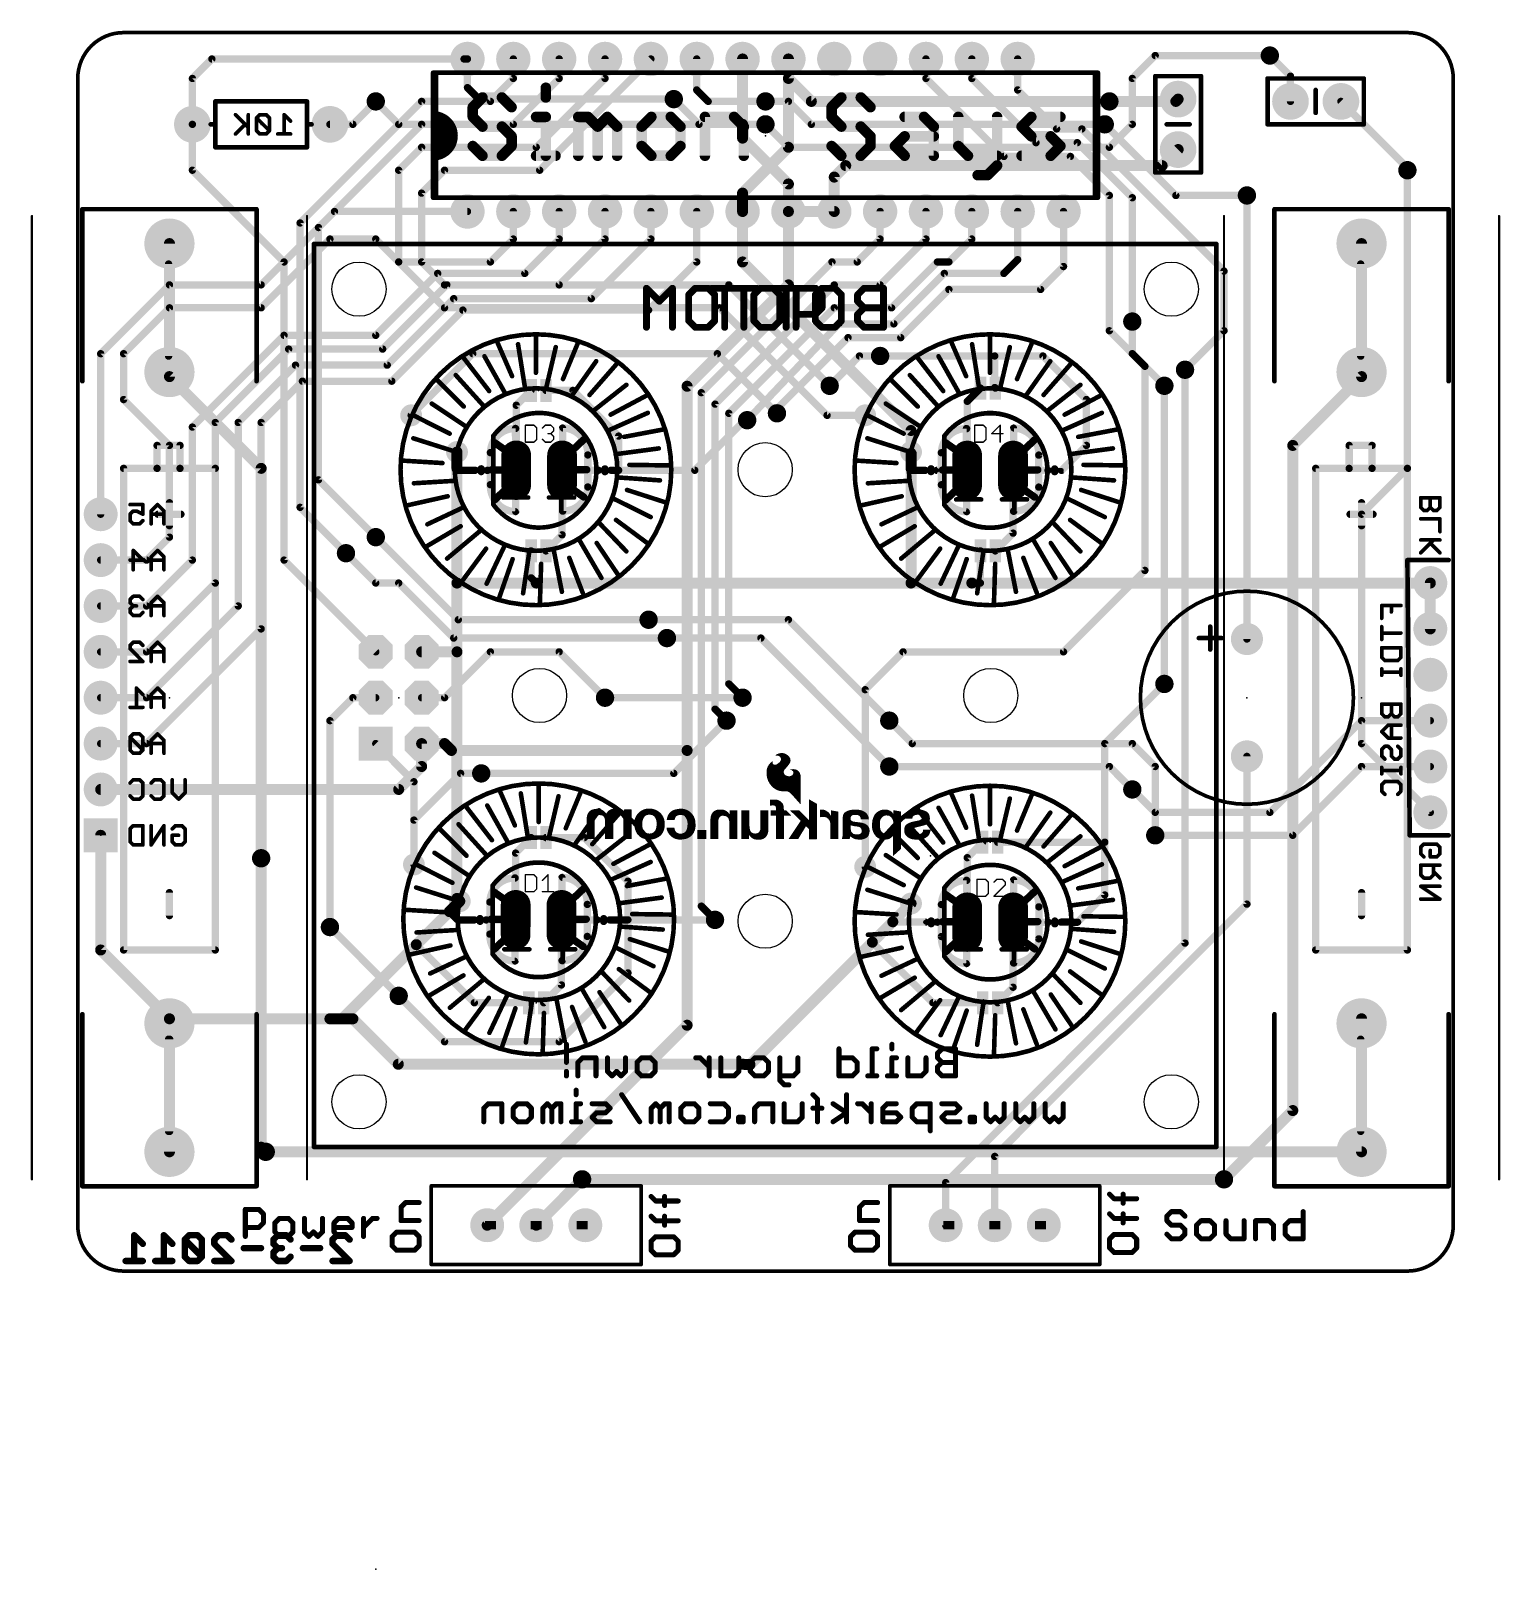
# Model space of a CAD drawing. Extents: x -2.6 to 78.8, y -16.5 to 68.7.
import ezdxf

# ---------------------------------------------------------------- set-up
doc = ezdxf.new("R2010")
doc.units = 0
for name, color, linetype in [('1', 12, 'CONTINUOUS'), ('16', 132, 'CONTINUOUS'), ('17', 110, 'CONTINUOUS'), ('18', 110, 'CONTINUOUS'), ('20', 53, 'CONTINUOUS'), ('21', 31, 'CONTINUOUS'), ('22', 40, 'CONTINUOUS'), ('23', 53, 'CONTINUOUS'), ('24', 53, 'CONTINUOUS'), ('49', 6, 'CONTINUOUS'), ('51', 53, 'CONTINUOUS')]:
    doc.layers.add(name, color=color, linetype=linetype)

# ---------------------------------------------------------------- blocks, each defined once
blk = doc.blocks.new('ROUNDP')
at = {"const_width": 0.5}
blk.add_lwpolyline([(0, -0.25, 1), (0, 0.25, 1), (0, -0.25)], format="xyb", dxfattribs=at)
blk = doc.blocks.new('RECT')
blk.add_solid([(-0.5, -0.5), (0.5, -0.5), (-0.5, 0.5), (0.5, 0.5)])
blk = doc.blocks.new('SQUAREP')
blk.add_solid([(-0.5, -0.5), (0.5, -0.5), (-0.5, 0.5), (0.5, 0.5)])
blk = doc.blocks.new('OCTAGONP')
at = {"const_width": 0.5}
blk.add_lwpolyline([(-0.25, -0.1036), (-0.25, 0.1036), (-0.1036, 0.25), (0.1036, 0.25), (0.25, 0.1036), (0.25, -0.1036), (0.1036, -0.25), (-0.1036, -0.25), (-0.25, -0.1036), (-0.25, 0.1036)], dxfattribs=at)
blk = doc.blocks.new('ROUNDV')
at = {"const_width": 0.5}
blk.add_lwpolyline([(0, -0.25, 1), (0, 0.25, 1), (0, -0.25)], format="xyb", dxfattribs=at)

msp = doc.modelspace()

# ---------------------------------------------------------------- linework, layer by layer
at = {"layer": '1'}
for points, const_width in [([(21.59, 67.1195), (21.59, 65.532)], 0.4064), ([(36.83, 63.5), (36.83, 67.1195)], 0.6096), ([(39.37, 67.1195), (39.37, 66.04)], 0.6096), ([(58.42, 66.04), (59.69, 67.31)], 0.4064), ([(59.69, 67.31), (66.04, 67.31)], 0.4064), ([(21.59, 65.532), (22.225, 64.897)], 0.4064), ([(39.37, 66.04), (40.64, 64.77)], 0.6096), ([(58.42, 63.5), (58.42, 66.04)], 0.4064), ([(17.78, 63.5), (16.51, 64.77)], 0.4064), ([(22.225, 64.897), (33.02, 64.897)], 0.4064), ([(39.37, 64.77), (38.1, 64.77)], 0.4064), ([(40.64, 63.5), (39.37, 64.77)], 0.4064), ([(40.64, 64.77), (57.15, 64.77)], 0.6096), ([(36.83, 63.5), (17.78, 63.5)], 0.4064), ([(36.83, 62.738), (36.83, 63.5)], 0.6096), ([(39.37, 60.198), (36.83, 62.738)], 0.6096), ([(38.1, 63.5), (39.37, 62.23)], 0.4064), ([(56.896, 63.5), (40.64, 63.5)], 0.4064), ([(57.15, 62.23), (58.42, 63.5)], 0.4064), ([(39.37, 62.23), (57.15, 62.23)], 0.4064), ([(60.071, 61.214), (60.96, 62.103)], 0.6096), ([(41.91, 60.579), (42.545, 61.214)], 0.6096), ([(42.545, 61.214), (60.071, 61.214)], 0.6096), ([(39.37, 58.674), (39.37, 60.198)], 0.6096), ([(41.91, 58.674), (41.91, 60.579)], 0.6096), ([(73.66, 44.45), (73.66, 60.96)], 0.4064), ([(64.77, 35), (64.77, 59.563)], 0.4064), ([(10.16, 54.61), (14.224, 58.674)], 0.4064), ([(14.224, 58.674), (21.59, 58.674)], 0.4064), ([(24.13, 57.15), (24.13, 58.674)], 0.4064), ([(26.67, 57.15), (26.67, 58.674)], 0.4064), ([(29.21, 57.15), (29.21, 58.674)], 0.4064), ([(31.75, 57.15), (31.75, 58.674)], 0.4064), ([(34.29, 55.88), (34.29, 58.674)], 0.4064), ([(39.37, 58.674), (41.91, 58.674)], 0.6096), ([(39.37, 54.61), (39.37, 58.674)], 0.6096), ([(44.45, 57.15), (44.45, 58.674)], 0.4064), ([(46.99, 57.15), (46.99, 58.674)], 0.4064), ([(49.53, 57.15), (49.53, 58.674)], 0.4064), ([(52.07, 56.007), (52.07, 58.674)], 0.4064), ([(54.61, 55.626), (54.61, 58.674)], 0.4064), ([(10.16, 53.34), (13.97, 57.15)], 0.4064), ([(13.97, 57.15), (16.51, 57.15)], 0.4064), ([(16.51, 57.15), (17.78, 55.88)], 0.4064), ([(22.86, 55.88), (24.13, 57.15)], 0.4064), ([(24.765, 55.245), (26.67, 57.15)], 0.4064), ([(26.67, 54.61), (29.21, 57.15)], 0.4064), ([(28.448, 53.848), (31.75, 57.15)], 0.4064), ([(43.18, 55.88), (44.45, 57.15)], 0.4064), ([(44.45, 54.61), (46.99, 57.15)], 0.4064), ([(48.26, 55.88), (49.53, 57.15)], 0.4064), ([(71.12, 49.53), (71.12, 56.896)], 0.6096), ([(16.51, 51.816), (19.939, 55.245)], 0.4064), ([(17.78, 55.88), (22.86, 55.88)], 0.4064), ([(19.939, 55.245), (24.765, 55.245)], 0.4064), ([(31.623, 53.213), (34.29, 55.88)], 0.4064), ([(34.544, 48.641), (41.783, 55.88)], 0.4064), ([(41.783, 55.88), (43.18, 55.88)], 0.4064), ([(45.085, 53.34), (47.625, 55.88)], 0.4064), ([(45.212, 52.451), (48.006, 55.245)], 0.4064), ([(47.625, 55.88), (48.26, 55.88)], 0.4064), ([(48.006, 55.245), (51.308, 55.245)], 0.4064), ([(51.308, 55.245), (52.07, 56.007)], 0.4064), ([(53.34, 54.356), (54.61, 55.626)], 0.4064), ([(1.27, 50.8), (5.08, 54.61)], 0.4064), ([(5.08, 54.61), (10.16, 54.61)], 0.4064), ([(16.891, 51.054), (20.447, 54.61)], 0.4064), ([(20.447, 54.61), (26.67, 54.61)], 0.4064), ([(33.7566, 48.9966), (39.37, 54.61)], 0.6096), ([(35.306, 48.006), (41.91, 54.61)], 0.4064), ([(41.91, 54.61), (44.45, 54.61)], 0.4064), ([(45.593, 51.689), (48.26, 54.356)], 0.4064), ([(48.26, 54.356), (53.34, 54.356)], 0.4064), ([(17.145, 50.165), (20.828, 53.848)], 0.4064), ([(20.828, 53.848), (28.448, 53.848)], 0.4064), ([(2.54, 50.8), (5.08, 53.34)], 0.4064), ([(5.08, 53.34), (10.16, 53.34)], 0.4064), ([(17.399, 49.276), (21.336, 53.213)], 0.4064), ([(21.336, 53.213), (31.623, 53.213)], 0.4064), ([(36.068, 47.498), (41.91, 53.34)], 0.4064), ([(41.91, 53.34), (45.085, 53.34)], 0.4064), ([(6.35, 46.736), (11.43, 51.816)], 0.4064), ([(11.43, 51.816), (16.51, 51.816)], 0.4064), ([(37.084, 47.117), (42.164, 52.451)], 0.4064), ([(42.164, 52.451), (45.212, 52.451)], 0.4064), ([(58.42, 50.8), (58.42, 52.578)], 0.4064), ([(7.62, 46.99), (11.684, 51.054)], 0.4064), ([(11.684, 51.054), (16.891, 51.054)], 0.4064), ([(23.221, 51.484), (24.061, 49.554)], 0.254), ([(24.771, 48.944), (24.391, 51.324)], 0.254), ([(25.381, 51.834), (25.381, 49.744)], 0.254), ([(25.971, 48.994), (26.481, 51.164)], 0.254), ([(27.711, 51.404), (26.881, 49.394)], 0.254), ([(38.735, 47.752), (42.672, 51.689)], 0.4064), ([(42.672, 51.689), (45.593, 51.689)], 0.4064), ([(48.375, 51.484), (49.215, 49.554)], 0.254), ([(49.925, 48.944), (49.545, 51.324)], 0.254), ([(50.535, 51.834), (50.535, 49.744)], 0.254), ([(51.125, 48.994), (51.635, 51.164)], 0.254), ([(52.865, 51.404), (52.035, 49.394)], 0.254), ([(1.27, 41.91), (1.27, 50.8)], 0.4064), ([(2.54, 48.26), (2.54, 50.8)], 0.4064), ([(8.89, 46.99), (12.065, 50.165)], 0.4064), ([(12.065, 50.165), (17.145, 50.165)], 0.4064), ([(21.371, 50.574), (22.791, 48.734)], 0.254), ([(23.641, 48.674), (22.531, 50.654)], 0.254), ([(27.361, 48.464), (28.721, 50.384)], 0.254), ([(29.901, 50.284), (28.351, 48.514)], 0.254), ([(41.656, 49.022), (43.307, 50.673)], 0.4064), ([(43.307, 50.673), (44.45, 50.673)], 0.4064), ([(46.525, 50.574), (47.945, 48.734)], 0.254), ([(48.795, 48.674), (47.685, 50.654)], 0.254), ([(52.515, 48.464), (53.875, 50.384)], 0.254), ([(55.055, 50.284), (53.505, 48.514)], 0.254), ([(59.1185, 50.1015), (58.42, 50.8)], 0.4064), ([(59.1185, 38.7985), (59.1185, 50.1015)], 0.4064), ([(10.16, 46.99), (12.446, 49.276)], 0.4064), ([(12.446, 49.276), (17.399, 49.276)], 0.4064), ([(19.881, 49.374), (21.381, 47.874)], 0.254), ([(22.471, 47.924), (20.941, 49.614)], 0.254), ([(45.035, 49.374), (46.535, 47.874)], 0.254), ([(47.625, 47.924), (46.095, 49.614)], 0.254), ([(61.341, 18.161), (61.341, 49.911)], 0.4064), ([(67.31, 45.72), (71.12, 49.53)], 0.6096), ([(28.561, 47.634), (30.391, 49.074)], 0.254), ([(31.531, 48.494), (29.521, 47.424)], 0.254), ([(33.7566, 28.829), (33.7566, 48.9966)], 0.6096), ([(34.544, 20.2082), (34.544, 48.641)], 0.4064), ([(53.715, 47.634), (55.545, 49.074)], 0.254), ([(56.685, 48.494), (54.675, 47.424)], 0.254), ([(60.198, 32.512), (60.198, 49.022)], 0.4064), ([(5.08, 45.72), (2.54, 48.26)], 0.4064), ([(21.531, 46.754), (19.611, 48.034)], 0.254), ([(35.306, 31.115), (35.306, 48.006)], 0.4064), ([(38.735, 47.498), (38.735, 47.752)], 0.4064), ([(46.685, 46.754), (44.765, 48.034)], 0.254), ([(6.35, 39.37), (6.35, 46.736)], 0.4064), ([(7.62, 38.1), (7.62, 46.99)], 0.4064), ([(8.89, 36.83), (8.89, 46.99)], 0.4064), ([(10.16, 35.56), (10.16, 46.99)], 0.4064), ([(18.541, 47.414), (20.601, 46.374)], 0.254), ([(29.361, 46.534), (31.581, 47.524)], 0.254), ([(36.068, 32.512), (36.068, 47.498)], 0.4064), ([(43.695, 47.414), (45.755, 46.374)], 0.254), ([(54.515, 46.534), (56.735, 47.524)], 0.254), ([(20.921, 45.374), (18.591, 46.114)], 0.254), ([(32.491, 46.614), (30.271, 46.194)], 0.254), ([(46.075, 45.374), (43.745, 46.114)], 0.254), ([(57.645, 46.614), (55.425, 46.194)], 0.254), ([(67.31, 8.89), (67.31, 45.72)], 0.6096), ([(5.08, 40.64), (5.08, 45.72)], 0.4064), ([(29.791, 45.234), (32.191, 45.554)], 0.254), ([(54.945, 45.234), (57.345, 45.554)], 0.254), ([(17.901, 44.884), (20.201, 44.744)], 0.254), ([(32.761, 44.614), (30.561, 44.644)], 0.254), ([(43.055, 44.884), (45.355, 44.744)], 0.254), ([(57.915, 44.614), (55.715, 44.644)], 0.254), ([(71.12, 41.91), (73.66, 44.45)], 0.4064), ([(20.921, 43.764), (18.621, 43.624)], 0.254), ([(29.981, 43.944), (32.251, 43.784)], 0.254), ([(46.075, 43.764), (43.775, 43.624)], 0.254), ([(55.135, 43.944), (57.405, 43.784)], 0.254), ([(18.221, 42.394), (20.491, 42.904)], 0.254), ([(29.681, 42.774), (31.741, 41.754)], 0.254), ([(32.601, 42.554), (30.431, 43.254)], 0.254), ([(43.375, 42.394), (45.645, 42.904)], 0.254), ([(54.835, 42.774), (56.895, 41.754)], 0.254), ([(57.755, 42.554), (55.585, 43.254)], 0.254), ([(21.371, 42.294), (19.371, 41.354)], 0.254), ([(46.525, 42.294), (44.525, 41.354)], 0.254), ([(71.12, 29.21), (71.12, 41.91)], 0.4064), ([(19.311, 40.124), (21.211, 41.244)], 0.254), ([(22.311, 41.004), (20.461, 39.454)], 0.254), ([(28.881, 41.434), (30.391, 39.854)], 0.254), ([(31.551, 40.314), (29.821, 41.594)], 0.254), ([(44.465, 40.124), (46.365, 41.244)], 0.254), ([(47.465, 41.004), (45.615, 39.454)], 0.254), ([(54.035, 41.434), (55.545, 39.854)], 0.254), ([(56.705, 40.314), (54.975, 41.594)], 0.254), ([(3.81, 39.37), (5.08, 40.64)], 0.4064), ([(16.51, 40.64), (21.082, 36.068)], 0.4064), ([(21.291, 38.204), (22.621, 40.004)], 0.254), ([(23.641, 40.154), (22.651, 38.064)], 0.254), ([(26.371, 39.914), (26.821, 37.614)], 0.254), ([(27.791, 40.474), (29.011, 38.384)], 0.254), ([(29.921, 38.574), (28.751, 40.314)], 0.254), ([(46.445, 38.204), (47.775, 40.004)], 0.254), ([(48.795, 40.154), (47.805, 38.064)], 0.254), ([(51.525, 39.914), (51.975, 37.614)], 0.254), ([(52.945, 40.474), (54.165, 38.384)], 0.254), ([(55.075, 38.574), (53.905, 40.314)], 0.254), ([(1.27, 39.37), (3.81, 39.37)], 0.4064), ([(3.81, 36.83), (6.35, 39.37)], 0.4064), ([(14.859, 39.751), (16.51, 38.1)], 0.4064), ([(23.351, 37.294), (24.091, 39.424)], 0.254), ([(25.011, 39.804), (24.671, 37.534)], 0.254), ([(25.601, 36.934), (25.671, 39.164)], 0.254), ([(27.971, 37.564), (27.231, 39.494)], 0.254), ([(48.505, 37.294), (49.245, 39.424)], 0.254), ([(50.165, 39.804), (49.825, 37.534)], 0.254), ([(50.755, 36.934), (50.825, 39.164)], 0.254), ([(53.125, 37.564), (52.385, 39.494)], 0.254), ([(54.61, 34.29), (59.1185, 38.7985)], 0.4064), ([(3.81, 34.29), (7.62, 38.1)], 0.4064), ([(16.51, 38.1), (17.78, 38.1)], 0.4064), ([(17.78, 38.1), (20.828, 35.052)], 0.4064), ([(1.27, 36.83), (3.81, 36.83)], 0.4064), ([(3.81, 31.75), (8.89, 36.83)], 0.4064), ([(21.082, 36.068), (31.623, 36.068)], 0.4064), ([(3.81, 29.21), (10.16, 35.56)], 0.4064), ([(20.828, 35.052), (32.639, 35.052)], 0.4064), ([(1.27, 34.29), (3.81, 34.29)], 0.4064), ([(20.32, 31.75), (22.86, 34.29)], 0.4064), ([(22.86, 34.29), (26.67, 34.29)], 0.4064), ([(26.67, 34.29), (29.21, 31.75)], 0.4064), ([(43.623, 32.193), (45.72, 34.29)], 0.4064), ([(45.72, 34.29), (54.61, 34.29)], 0.4064), ([(36.83, 31.75), (36.068, 32.512)], 0.4064), ([(43.623, 22.387), (43.623, 32.193)], 0.4064), ([(1.27, 31.75), (3.81, 31.75)], 0.4064), ([(19.05, 31.75), (20.32, 31.75)], 0.4064), ([(35.941, 30.48), (35.306, 31.115)], 0.4064), ([(44.958, 30.48), (46.228, 29.21)], 0.4064), ([(1.27, 29.21), (3.81, 29.21)], 0.4064), ([(20.32, 29.21), (19.05, 29.21)], 0.6096), ([(19.05, 29.21), (19.05, 27.94)], 0.6096), ([(20.701, 28.829), (20.32, 29.21)], 0.6096), ([(33.7566, 28.829), (20.701, 28.829)], 0.6096), ([(33.7566, 13.6144), (33.7566, 28.829)], 0.6096), ([(46.228, 29.21), (58.42, 29.21)], 0.4064), ([(58.42, 29.21), (59.69, 27.94)], 0.4064), ([(74.93, 25.4), (71.12, 29.21)], 0.4064), ([(19.05, 27.94), (17.78, 26.67)], 0.6096), ([(44.958, 27.94), (57.15, 27.94)], 0.4064), ([(57.15, 27.94), (58.42, 26.67)], 0.4064), ([(59.69, 27.94), (59.69, 24.13)], 0.4064), ([(64.77, 20.32), (64.77, 28.5)], 0.4064), ([(18.623, 24.973), (21.209, 27.559)], 0.4064), ([(21.209, 27.559), (22.352, 27.559)], 0.4064), ([(17.78, 26.67), (1.27, 26.67)], 0.6096), ([(23.375, 26.611), (24.215, 24.681)], 0.254), ([(24.925, 24.071), (24.545, 26.451)], 0.254), ([(25.535, 26.961), (25.535, 24.871)], 0.254), ([(26.125, 24.121), (26.635, 26.291)], 0.254), ([(27.865, 26.531), (27.035, 24.521)], 0.254), ([(48.375, 26.484), (49.215, 24.554)], 0.254), ([(49.925, 23.944), (49.545, 26.324)], 0.254), ([(50.535, 26.834), (50.535, 24.744)], 0.254), ([(52.865, 26.404), (52.035, 24.394)], 0.254), ([(21.525, 25.701), (22.945, 23.861)], 0.254), ([(23.795, 23.801), (22.685, 25.781)], 0.254), ([(27.515, 23.591), (28.875, 25.511)], 0.254), ([(46.525, 25.574), (47.945, 23.734)], 0.254), ([(48.795, 23.674), (47.685, 25.654)], 0.254), ([(51.125, 23.994), (51.635, 26.164)], 0.254), ([(18.623, 22.514), (18.623, 24.973)], 0.4064), ([(22.625, 23.051), (21.095, 24.741)], 0.254), ([(30.055, 25.411), (28.505, 23.641)], 0.254), ([(47.625, 22.924), (46.095, 24.614)], 0.254), ([(52.515, 23.464), (53.875, 25.384)], 0.254), ([(55.055, 25.284), (53.505, 23.514)], 0.254), ([(20.035, 24.501), (21.535, 23.001)], 0.254), ([(28.715, 22.761), (30.545, 24.201)], 0.254), ([(45.035, 24.374), (46.535, 22.874)], 0.254), ([(53.715, 22.634), (55.545, 24.074)], 0.254), ([(10.16, 6.858), (10.16, 22.86)], 0.6096), ([(21.685, 21.881), (19.765, 23.161)], 0.254), ([(31.685, 23.621), (29.675, 22.551)], 0.254), ([(46.685, 21.754), (44.765, 23.034)], 0.254), ([(56.685, 23.494), (54.675, 22.424)], 0.254), ([(18.695, 22.541), (20.755, 21.501)], 0.254), ([(29.515, 21.661), (31.735, 22.651)], 0.254), ([(43.695, 22.414), (45.755, 21.374)], 0.254), ([(54.515, 21.534), (56.735, 22.524)], 0.254), ([(21.075, 20.501), (18.745, 21.241)], 0.254), ([(32.645, 21.741), (30.425, 21.321)], 0.254), ([(57.645, 21.614), (55.425, 21.194)], 0.254), ([(29.945, 20.361), (32.345, 20.681)], 0.254), ([(46.075, 20.374), (43.745, 21.114)], 0.254), ([(50.8, 6.35), (64.77, 20.32)], 0.4064), ([(54.945, 20.234), (57.345, 20.554)], 0.254), ([(18.055, 20.011), (20.355, 19.871)], 0.254), ([(32.915, 19.741), (30.715, 19.771)], 0.254), ([(35.3035, 19.4487), (34.544, 20.2082)], 0.4064), ([(43.055, 19.884), (45.355, 19.744)], 0.254), ([(57.915, 19.614), (55.715, 19.644)], 0.254), ([(13.97, 19.05), (17.78, 15.24)], 0.4064), ([(21.075, 18.891), (18.775, 18.751)], 0.254), ([(30.135, 19.071), (32.405, 18.911)], 0.254), ([(46.075, 18.764), (43.775, 18.624)], 0.254), ([(55.135, 18.944), (57.405, 18.784)], 0.254), ([(18.375, 17.521), (20.645, 18.031)], 0.254), ([(29.835, 17.901), (31.895, 16.881)], 0.254), ([(32.755, 17.681), (30.585, 18.381)], 0.254), ([(43.375, 17.394), (45.645, 17.904)], 0.254), ([(48.0822, 4.9022), (61.341, 18.161)], 0.4064), ([(54.835, 17.774), (56.895, 16.754)], 0.254), ([(57.755, 17.554), (55.585, 18.254)], 0.254), ([(21.525, 17.421), (19.525, 16.481)], 0.254), ([(46.525, 17.294), (44.525, 16.354)], 0.254), ([(19.465, 15.251), (21.365, 16.371)], 0.254), ([(22.465, 16.131), (20.615, 14.581)], 0.254), ([(29.035, 16.561), (30.545, 14.981)], 0.254), ([(31.705, 15.441), (29.975, 16.721)], 0.254), ([(44.465, 15.124), (46.365, 16.244)], 0.254), ([(54.035, 16.434), (55.545, 14.854)], 0.254), ([(56.705, 15.314), (54.975, 16.594)], 0.254), ([(23.795, 15.281), (22.805, 13.191)], 0.254), ([(27.945, 15.601), (29.165, 13.511)], 0.254), ([(30.075, 13.701), (28.905, 15.441)], 0.254), ([(47.465, 16.004), (45.615, 14.454)], 0.254), ([(52.945, 15.474), (54.165, 13.384)], 0.254), ([(55.075, 13.574), (53.905, 15.314)], 0.254), ([(21.445, 13.331), (22.775, 15.131)], 0.254), ([(23.505, 12.421), (24.245, 14.551)], 0.254), ([(25.165, 14.931), (24.825, 12.661)], 0.254), ([(26.525, 15.041), (26.975, 12.741)], 0.254), ([(28.125, 12.691), (27.385, 14.621)], 0.254), ([(46.445, 13.204), (47.775, 15.004)], 0.254), ([(48.795, 15.154), (47.805, 13.064)], 0.254), ([(48.505, 12.294), (49.245, 14.424)], 0.254), ([(50.165, 14.804), (49.825, 12.534)], 0.254), ([(51.525, 14.914), (51.975, 12.614)], 0.254), ([(53.125, 12.564), (52.385, 14.494)], 0.254), ([(22.6822, 2.54), (33.7566, 13.6144)], 0.6096), ([(25.755, 12.061), (25.825, 14.291)], 0.254), ([(50.755, 11.934), (50.825, 14.164)], 0.254), ([(63.5, 5.08), (67.31, 8.89)], 0.6096), ([(10.414, 6.604), (10.16, 6.858)], 0.6096), ([(50.8, 2.54), (50.8, 6.35)], 0.4064), ([(25.4, 2.54), (27.94, 5.08)], 0.6096), ([(48.0822, 2.54), (48.0822, 4.9022)], 0.4064)]:
    msp.add_lwpolyline(points, dxfattribs=dict(at, const_width=const_width))
for points, const_width in [([(21.6916, 67.1195, 1), (21.4884, 67.1195)], 0.2032), ([(36.9824, 67.1195, 1), (36.6776, 67.1195)], 0.3048), ([(39.5224, 67.1195, 1), (39.2176, 67.1195)], 0.3048), ([(59.69, 67.4116, 1), (59.69, 67.2084)], 0.2032), ([(59.7618, 67.2382, 1), (59.6182, 67.3818)], 0.2032), ([(66.04, 67.2084, 1), (66.04, 67.4116)], 0.2032), ([(21.4884, 65.532, 1), (21.6916, 65.532)], 0.2032), ([(21.6618, 65.6038, 1), (21.5182, 65.4602)], 0.2032), ([(39.4778, 66.1478, 1), (39.2622, 65.9322)], 0.3048), ([(39.2176, 66.04, 1), (39.5224, 66.04)], 0.3048), ([(58.5216, 66.04, 1), (58.3184, 66.04)], 0.2032), ([(58.3482, 66.1118, 1), (58.4918, 65.9682)], 0.2032), ([(16.5818, 64.8418, 1), (16.4382, 64.6982)], 0.2032), ([(22.225, 64.9986, 1), (22.225, 64.7954)], 0.2032), ([(22.1532, 64.8252, 1), (22.2968, 64.9688)], 0.2032), ([(33.02, 64.7954, 1), (33.02, 64.9986)], 0.2032), ([(38.1, 64.8716, 1), (38.1, 64.6684)], 0.2032), ([(39.4418, 64.8418, 1), (39.2982, 64.6982)], 0.2032), ([(39.37, 64.6684, 1), (39.37, 64.8716)], 0.2032), ([(40.64, 64.9224, 1), (40.64, 64.6176)], 0.3048), ([(40.5322, 64.6622, 1), (40.7478, 64.8778)], 0.3048), ([(57.15, 64.6176, 1), (57.15, 64.9224)], 0.3048), ([(17.78, 63.6016, 1), (17.78, 63.3984)], 0.2032), ([(17.7082, 63.4282, 1), (17.8518, 63.5718)], 0.2032), ([(36.9378, 62.8458, 1), (36.7222, 62.6302)], 0.3048), ([(36.9824, 63.5, 1), (36.6776, 63.5)], 0.3048), ([(36.6776, 63.5, 1), (36.9824, 63.5)], 0.3048), ([(36.83, 63.3984, 1), (36.83, 63.6016)], 0.2032), ([(38.1718, 63.5718, 1), (38.0282, 63.4282)], 0.2032), ([(40.64, 63.6016, 1), (40.64, 63.3984)], 0.2032), ([(40.5682, 63.4282, 1), (40.7118, 63.5718)], 0.2032), ([(56.896, 63.3984, 1), (56.896, 63.6016)], 0.2032), ([(58.3184, 63.5, 1), (58.5216, 63.5)], 0.2032), ([(58.4918, 63.4282, 1), (58.3482, 63.5718)], 0.2032), ([(36.6776, 62.738, 1), (36.9824, 62.738)], 0.3048), ([(39.37, 62.3316, 1), (39.37, 62.1284)], 0.2032), ([(39.2982, 62.1582, 1), (39.4418, 62.3018)], 0.2032), ([(57.0782, 62.3018, 1), (57.2218, 62.1582)], 0.2032), ([(57.15, 62.1284, 1), (57.15, 62.3316)], 0.2032), ([(61.0678, 61.9952, 1), (60.8522, 62.2108)], 0.3048), ([(42.545, 61.3664, 1), (42.545, 61.0616)], 0.3048), ([(42.6528, 61.1062, 1), (42.4372, 61.3218)], 0.3048), ([(59.9632, 61.3218, 1), (60.1788, 61.1062)], 0.3048), ([(60.071, 61.0616, 1), (60.071, 61.3664)], 0.3048), ([(39.5224, 60.198, 1), (39.2176, 60.198)], 0.3048), ([(41.8022, 60.6868, 1), (42.0178, 60.4712)], 0.3048), ([(42.0624, 60.579, 1), (41.7576, 60.579)], 0.3048), ([(73.7616, 60.96, 1), (73.5584, 60.96)], 0.2032), ([(39.2622, 60.0902, 1), (39.4778, 60.3058)], 0.3048), ([(64.8716, 59.563, 1), (64.6684, 59.563)], 0.2032), ([(14.224, 58.7756, 1), (14.224, 58.5724)], 0.2032), ([(14.2958, 58.6022, 1), (14.1522, 58.7458)], 0.2032), ([(21.59, 58.5724, 1), (21.59, 58.7756)], 0.2032), ([(24.2316, 58.674, 1), (24.0284, 58.674)], 0.2032), ([(26.7716, 58.674, 1), (26.5684, 58.674)], 0.2032), ([(29.3116, 58.674, 1), (29.1084, 58.674)], 0.2032), ([(31.8516, 58.674, 1), (31.6484, 58.674)], 0.2032), ([(34.3916, 58.674, 1), (34.1884, 58.674)], 0.2032), ([(39.37, 58.8264, 1), (39.37, 58.5216)], 0.3048), ([(39.5224, 58.674, 1), (39.2176, 58.674)], 0.3048), ([(39.2176, 58.674, 1), (39.5224, 58.674)], 0.3048), ([(41.7576, 58.674, 1), (42.0624, 58.674)], 0.3048), ([(41.91, 58.5216, 1), (41.91, 58.8264)], 0.3048), ([(44.5516, 58.674, 1), (44.3484, 58.674)], 0.2032), ([(47.0916, 58.674, 1), (46.8884, 58.674)], 0.2032), ([(49.6316, 58.674, 1), (49.4284, 58.674)], 0.2032), ([(52.1716, 58.674, 1), (51.9684, 58.674)], 0.2032), ([(54.7116, 58.674, 1), (54.5084, 58.674)], 0.2032), ([(13.97, 57.2516, 1), (13.97, 57.0484)], 0.2032), ([(14.0418, 57.0782, 1), (13.8982, 57.2218)], 0.2032), ([(16.5818, 57.2218, 1), (16.4382, 57.0782)], 0.2032), ([(16.51, 57.0484, 1), (16.51, 57.2516)], 0.2032), ([(24.0284, 57.15, 1), (24.2316, 57.15)], 0.2032), ([(24.2018, 57.0782, 1), (24.0582, 57.2218)], 0.2032), ([(26.5684, 57.15, 1), (26.7716, 57.15)], 0.2032), ([(26.7418, 57.0782, 1), (26.5982, 57.2218)], 0.2032), ([(29.1084, 57.15, 1), (29.3116, 57.15)], 0.2032), ([(29.2818, 57.0782, 1), (29.1382, 57.2218)], 0.2032), ([(31.6484, 57.15, 1), (31.8516, 57.15)], 0.2032), ([(31.8218, 57.0782, 1), (31.6782, 57.2218)], 0.2032), ([(44.3484, 57.15, 1), (44.5516, 57.15)], 0.2032), ([(44.5218, 57.0782, 1), (44.3782, 57.2218)], 0.2032), ([(46.8884, 57.15, 1), (47.0916, 57.15)], 0.2032), ([(47.0618, 57.0782, 1), (46.9182, 57.2218)], 0.2032), ([(49.4284, 57.15, 1), (49.6316, 57.15)], 0.2032), ([(49.6018, 57.0782, 1), (49.4582, 57.2218)], 0.2032), ([(71.2724, 56.896, 1), (70.9676, 56.896)], 0.3048), ([(17.78, 55.9816, 1), (17.78, 55.7784)], 0.2032), ([(17.7082, 55.8082, 1), (17.8518, 55.9518)], 0.2032), ([(19.939, 55.3466, 1), (19.939, 55.1434)], 0.2032), ([(20.0108, 55.1732, 1), (19.8672, 55.3168)], 0.2032), ([(22.7882, 55.9518, 1), (22.9318, 55.8082)], 0.2032), ([(22.86, 55.7784, 1), (22.86, 55.9816)], 0.2032), ([(24.6932, 55.3168, 1), (24.8368, 55.1732)], 0.2032), ([(24.765, 55.1434, 1), (24.765, 55.3466)], 0.2032), ([(34.1884, 55.88, 1), (34.3916, 55.88)], 0.2032), ([(34.3618, 55.8082, 1), (34.2182, 55.9518)], 0.2032), ([(41.783, 55.9816, 1), (41.783, 55.7784)], 0.2032), ([(41.8548, 55.8082, 1), (41.7112, 55.9518)], 0.2032), ([(43.1082, 55.9518, 1), (43.2518, 55.8082)], 0.2032), ([(43.18, 55.7784, 1), (43.18, 55.9816)], 0.2032), ([(47.625, 55.9816, 1), (47.625, 55.7784)], 0.2032), ([(47.6968, 55.8082, 1), (47.5532, 55.9518)], 0.2032), ([(48.006, 55.3466, 1), (48.006, 55.1434)], 0.2032), ([(48.0778, 55.1732, 1), (47.9342, 55.3168)], 0.2032), ([(48.1882, 55.9518, 1), (48.3318, 55.8082)], 0.2032), ([(48.26, 55.7784, 1), (48.26, 55.9816)], 0.2032), ([(51.2362, 55.3168, 1), (51.3798, 55.1732)], 0.2032), ([(51.308, 55.1434, 1), (51.308, 55.3466)], 0.2032), ([(51.9684, 56.007, 1), (52.1716, 56.007)], 0.2032), ([(52.1418, 55.9352, 1), (51.9982, 56.0788)], 0.2032), ([(54.5084, 55.626, 1), (54.7116, 55.626)], 0.2032), ([(54.6818, 55.5542, 1), (54.5382, 55.6978)], 0.2032), ([(5.08, 54.7116, 1), (5.08, 54.5084)], 0.2032), ([(5.1518, 54.5382, 1), (5.0082, 54.6818)], 0.2032), ([(10.0882, 54.6818, 1), (10.2318, 54.5382)], 0.2032), ([(10.16, 54.5084, 1), (10.16, 54.7116)], 0.2032), ([(20.447, 54.7116, 1), (20.447, 54.5084)], 0.2032), ([(20.5188, 54.5382, 1), (20.3752, 54.6818)], 0.2032), ([(26.5982, 54.6818, 1), (26.7418, 54.5382)], 0.2032), ([(26.67, 54.5084, 1), (26.67, 54.7116)], 0.2032), ([(39.2176, 54.61, 1), (39.5224, 54.61)], 0.3048), ([(39.4778, 54.5022, 1), (39.2622, 54.7178)], 0.3048), ([(41.91, 54.7116, 1), (41.91, 54.5084)], 0.2032), ([(41.9818, 54.5382, 1), (41.8382, 54.6818)], 0.2032), ([(44.3782, 54.6818, 1), (44.5218, 54.5382)], 0.2032), ([(44.45, 54.5084, 1), (44.45, 54.7116)], 0.2032), ([(48.26, 54.4576, 1), (48.26, 54.2544)], 0.2032), ([(48.3318, 54.2842, 1), (48.1882, 54.4278)], 0.2032), ([(53.2682, 54.4278, 1), (53.4118, 54.2842)], 0.2032), ([(53.34, 54.2544, 1), (53.34, 54.4576)], 0.2032), ([(20.828, 53.9496, 1), (20.828, 53.7464)], 0.2032), ([(20.8998, 53.7762, 1), (20.7562, 53.9198)], 0.2032), ([(28.3762, 53.9198, 1), (28.5198, 53.7762)], 0.2032), ([(28.448, 53.7464, 1), (28.448, 53.9496)], 0.2032), ([(5.08, 53.4416, 1), (5.08, 53.2384)], 0.2032), ([(5.1518, 53.2682, 1), (5.0082, 53.4118)], 0.2032), ([(10.0882, 53.4118, 1), (10.2318, 53.2682)], 0.2032), ([(10.16, 53.2384, 1), (10.16, 53.4416)], 0.2032), ([(21.336, 53.3146, 1), (21.336, 53.1114)], 0.2032), ([(21.4078, 53.1412, 1), (21.2642, 53.2848)], 0.2032), ([(31.5512, 53.2848, 1), (31.6948, 53.1412)], 0.2032), ([(31.623, 53.1114, 1), (31.623, 53.3146)], 0.2032), ([(41.91, 53.4416, 1), (41.91, 53.2384)], 0.2032), ([(41.9818, 53.2682, 1), (41.8382, 53.4118)], 0.2032), ([(45.0132, 53.4118, 1), (45.1568, 53.2682)], 0.2032), ([(45.085, 53.2384, 1), (45.085, 53.4416)], 0.2032), ([(11.43, 51.9176, 1), (11.43, 51.7144)], 0.2032), ([(11.5018, 51.7442, 1), (11.3582, 51.8878)], 0.2032), ([(16.4382, 51.8878, 1), (16.5818, 51.7442)], 0.2032), ([(16.51, 51.7144, 1), (16.51, 51.9176)], 0.2032), ([(25.381, 36.874, 1), (25.381, 51.874, 1), (25.381, 36.874)], 0.254), ([(42.164, 52.5526, 1), (42.164, 52.3494)], 0.2032), ([(42.2376, 52.3809, 1), (42.0904, 52.5211)], 0.2032), ([(50.535, 36.874, 1), (50.535, 51.874, 1), (50.535, 36.874)], 0.254), ([(45.1402, 52.5228, 1), (45.2838, 52.3792)], 0.2032), ([(45.212, 52.3494, 1), (45.212, 52.5526)], 0.2032), ([(58.5216, 52.578, 1), (58.3184, 52.578)], 0.2032), ([(11.684, 51.1556, 1), (11.684, 50.9524)], 0.2032), ([(11.7558, 50.9822, 1), (11.6122, 51.1258)], 0.2032), ([(16.8192, 51.1258, 1), (16.9628, 50.9822)], 0.2032), ([(16.891, 50.9524, 1), (16.891, 51.1556)], 0.2032), ([(23.2792, 51.5093, 1), (23.1628, 51.4587)], 0.127), ([(24.4537, 51.334, 1), (24.3283, 51.314)], 0.127), ([(25.4445, 51.834, 1), (25.3175, 51.834)], 0.127), ([(26.5428, 51.1495, 1), (26.4192, 51.1785)], 0.127), ([(27.7697, 51.3798, 1), (27.6523, 51.4282)], 0.127), ([(42.672, 51.7906, 1), (42.672, 51.5874)], 0.2032), ([(42.7438, 51.6172, 1), (42.6002, 51.7608)], 0.2032), ([(45.5212, 51.7608, 1), (45.6648, 51.6172)], 0.2032), ([(45.593, 51.5874, 1), (45.593, 51.7906)], 0.2032), ([(48.4332, 51.5093, 1), (48.3168, 51.4587)], 0.127), ([(49.6077, 51.334, 1), (49.4823, 51.314)], 0.127), ([(50.5985, 51.834, 1), (50.4715, 51.834)], 0.127), ([(51.6968, 51.1495, 1), (51.5732, 51.1785)], 0.127), ([(52.9237, 51.3798, 1), (52.8063, 51.4282)], 0.127), ([(1.3716, 50.8, 1), (1.1684, 50.8)], 0.2032), ([(1.1982, 50.8718, 1), (1.3418, 50.7282)], 0.2032), ([(2.6416, 50.8, 1), (2.4384, 50.8)], 0.2032), ([(2.4682, 50.8718, 1), (2.6118, 50.7282)], 0.2032), ([(12.065, 50.2666, 1), (12.065, 50.0634)], 0.2032), ([(12.1368, 50.0932, 1), (11.9932, 50.2368)], 0.2032), ([(17.0732, 50.2368, 1), (17.2168, 50.0932)], 0.2032), ([(17.145, 50.0634, 1), (17.145, 50.2666)], 0.2032), ([(21.4213, 50.6128, 1), (21.3207, 50.5352)], 0.127), ([(22.5864, 50.6851, 1), (22.4756, 50.6229)], 0.127), ([(28.7728, 50.3473, 1), (28.6692, 50.4207)], 0.127), ([(29.9488, 50.2422, 1), (29.8532, 50.3258)], 0.127), ([(43.307, 50.7746, 1), (43.307, 50.5714)], 0.2032), ([(43.3788, 50.6012, 1), (43.2352, 50.7448)], 0.2032), ([(44.45, 50.5714, 1), (44.45, 50.7746)], 0.2032), ([(46.5753, 50.6128, 1), (46.4747, 50.5352)], 0.127), ([(47.7404, 50.6851, 1), (47.6296, 50.6229)], 0.127), ([(53.9268, 50.3473, 1), (53.8232, 50.4207)], 0.127), ([(55.1028, 50.2422, 1), (55.0072, 50.3258)], 0.127), ([(58.3184, 50.8, 1), (58.5216, 50.8)], 0.2032), ([(58.4918, 50.8718, 1), (58.3482, 50.7282)], 0.2032), ([(59.2201, 50.1015, 1), (59.0169, 50.1015)], 0.2032), ([(59.0467, 50.0297, 1), (59.1903, 50.1733)], 0.2032), ([(12.446, 49.3776, 1), (12.446, 49.1744)], 0.2032), ([(12.5178, 49.2042, 1), (12.3742, 49.3478)], 0.2032), ([(17.3272, 49.3478, 1), (17.4708, 49.2042)], 0.2032), ([(17.399, 49.1744, 1), (17.399, 49.3776)], 0.2032), ([(19.9259, 49.4189, 1), (19.8361, 49.3291)], 0.127), ([(20.9881, 49.6566, 1), (20.8939, 49.5714)], 0.127), ([(24.0028, 49.5287, 1), (24.1192, 49.5793)], 0.127), ([(25.3175, 49.744, 1), (25.4445, 49.744)], 0.127), ([(26.8223, 49.4182, 1), (26.9397, 49.3698)], 0.127), ([(45.0799, 49.4189, 1), (44.9901, 49.3291)], 0.127), ([(46.1421, 49.6566, 1), (46.0479, 49.5714)], 0.127), ([(49.1568, 49.5287, 1), (49.2732, 49.5793)], 0.127), ([(50.4715, 49.744, 1), (50.5985, 49.744)], 0.127), ([(51.9763, 49.4182, 1), (52.0937, 49.3698)], 0.127), ([(61.4426, 49.911, 1), (61.2394, 49.911)], 0.2032), ([(70.9676, 49.53, 1), (71.2724, 49.53)], 0.3048), ([(71.2278, 49.4222, 1), (71.0122, 49.6378)], 0.3048), ([(25.391, 39.884, 1), (25.391, 48.884, 1), (25.391, 39.884)], 0.254), ([(22.7407, 48.6952, 1), (22.8413, 48.7728)], 0.127), ([(23.5856, 48.6429, 1), (23.6964, 48.7051)], 0.127), ([(24.7083, 48.934, 1), (24.8337, 48.954)], 0.127), ([(25.9092, 49.0085, 1), (26.0328, 48.9795)], 0.127), ([(27.3092, 48.5007, 1), (27.4128, 48.4273)], 0.127), ([(28.3032, 48.5558, 1), (28.3988, 48.4722)], 0.127), ([(30.4303, 49.0241, 1), (30.3517, 49.1239)], 0.127), ([(31.5608, 48.4379, 1), (31.5012, 48.5501)], 0.127), ([(33.6488, 49.1044, 1), (33.8644, 48.8888)], 0.3048), ([(33.909, 48.9966, 1), (33.6042, 48.9966)], 0.3048), ([(34.6456, 48.641, 1), (34.4424, 48.641)], 0.2032), ([(34.4722, 48.7128, 1), (34.6158, 48.5692)], 0.2032), ([(41.5842, 49.0938, 1), (41.7278, 48.9502)], 0.2032), ([(50.545, 39.884, 1), (50.545, 48.884, 1), (50.545, 39.884)], 0.254), ([(47.8947, 48.6952, 1), (47.9953, 48.7728)], 0.127), ([(48.7396, 48.6429, 1), (48.8504, 48.7051)], 0.127), ([(49.8623, 48.934, 1), (49.9877, 48.954)], 0.127), ([(51.0632, 49.0085, 1), (51.1868, 48.9795)], 0.127), ([(52.4632, 48.5007, 1), (52.5668, 48.4273)], 0.127), ([(53.4572, 48.5558, 1), (53.5528, 48.4722)], 0.127), ([(55.5843, 49.0241, 1), (55.5057, 49.1239)], 0.127), ([(56.7148, 48.4379, 1), (56.6552, 48.5501)], 0.127), ([(60.2996, 49.022, 1), (60.0964, 49.022)], 0.2032), ([(2.4384, 48.26, 1), (2.6416, 48.26)], 0.2032), ([(2.6118, 48.3318, 1), (2.4682, 48.1882)], 0.2032), ([(19.6462, 48.0868, 1), (19.5758, 47.9812)], 0.127), ([(21.3361, 47.8291, 1), (21.4259, 47.9189)], 0.127), ([(22.4239, 47.8814, 1), (22.5181, 47.9666)], 0.127), ([(28.5217, 47.6839, 1), (28.6003, 47.5841)], 0.127), ([(35.4076, 48.006, 1), (35.2044, 48.006)], 0.2032), ([(35.2342, 48.0778, 1), (35.3778, 47.9342)], 0.2032), ([(38.8366, 47.752, 1), (38.6334, 47.752)], 0.2032), ([(38.6632, 47.8238, 1), (38.8068, 47.6802)], 0.2032), ([(44.8002, 48.0868, 1), (44.7298, 47.9812)], 0.127), ([(46.4901, 47.8291, 1), (46.5799, 47.9189)], 0.127), ([(47.5779, 47.8814, 1), (47.6721, 47.9666)], 0.127), ([(53.6757, 47.6839, 1), (53.7543, 47.5841)], 0.127), ([(6.4516, 46.736, 1), (6.2484, 46.736)], 0.2032), ([(6.2782, 46.8078, 1), (6.4218, 46.6642)], 0.2032), ([(7.7216, 46.99, 1), (7.5184, 46.99)], 0.2032), ([(7.5482, 47.0618, 1), (7.6918, 46.9182)], 0.2032), ([(8.9916, 46.99, 1), (8.7884, 46.99)], 0.2032), ([(8.8182, 47.0618, 1), (8.9618, 46.9182)], 0.2032), ([(10.2616, 46.99, 1), (10.0584, 46.99)], 0.2032), ([(10.0882, 47.0618, 1), (10.2318, 46.9182)], 0.2032), ([(18.5696, 47.4707, 1), (18.5124, 47.3573)], 0.127), ([(21.4958, 46.7012, 1), (21.5662, 46.8068)], 0.127), ([(29.4912, 47.4801, 1), (29.5508, 47.3679)], 0.127), ([(31.6069, 47.466, 1), (31.5551, 47.582)], 0.127), ([(36.1696, 47.498, 1), (35.9664, 47.498)], 0.2032), ([(35.9962, 47.5698, 1), (36.1398, 47.4262)], 0.2032), ([(37.0104, 47.1871, 1), (37.1576, 47.0469)], 0.2032), ([(38.6334, 47.498, 1), (38.8366, 47.498)], 0.2032), ([(43.7236, 47.4707, 1), (43.6664, 47.3573)], 0.127), ([(46.6498, 46.7012, 1), (46.7202, 46.8068)], 0.127), ([(54.6452, 47.4801, 1), (54.7048, 47.3679)], 0.127), ([(56.7609, 47.466, 1), (56.7091, 47.582)], 0.127), ([(18.6102, 46.1745, 1), (18.5718, 46.0535)], 0.127), ([(20.5724, 46.3173, 1), (20.6296, 46.4307)], 0.127), ([(29.3351, 46.592, 1), (29.3869, 46.476)], 0.127), ([(30.2592, 46.2564, 1), (30.2828, 46.1316)], 0.127), ([(32.5028, 46.5516, 1), (32.4792, 46.6764)], 0.127), ([(43.7642, 46.1745, 1), (43.7258, 46.0535)], 0.127), ([(45.7264, 46.3173, 1), (45.7836, 46.4307)], 0.127), ([(54.4891, 46.592, 1), (54.5409, 46.476)], 0.127), ([(55.4132, 46.2564, 1), (55.4368, 46.1316)], 0.127), ([(57.6568, 46.5516, 1), (57.6332, 46.6764)], 0.127), ([(67.4624, 45.72, 1), (67.1576, 45.72)], 0.3048), ([(5.1816, 45.72, 1), (4.9784, 45.72)], 0.2032), ([(5.0082, 45.6482, 1), (5.1518, 45.7918)], 0.2032), ([(20.9018, 45.3135, 1), (20.9402, 45.4345)], 0.127), ([(29.7826, 45.2969, 1), (29.7994, 45.1711)], 0.127), ([(32.1994, 45.4911, 1), (32.1826, 45.6169)], 0.127), ([(46.0558, 45.3135, 1), (46.0942, 45.4345)], 0.127), ([(54.9366, 45.2969, 1), (54.9534, 45.1711)], 0.127), ([(57.3534, 45.4911, 1), (57.3366, 45.6169)], 0.127), ([(67.2022, 45.8278, 1), (67.4178, 45.6122)], 0.3048), ([(17.9049, 44.9474, 1), (17.8971, 44.8206)], 0.127), ([(20.1971, 44.6806, 1), (20.2049, 44.8074)], 0.127), ([(30.5619, 44.7075, 1), (30.5601, 44.5805)], 0.127), ([(32.7601, 44.5505, 1), (32.7619, 44.6775)], 0.127), ([(43.0589, 44.9474, 1), (43.0511, 44.8206)], 0.127), ([(45.3511, 44.6806, 1), (45.3589, 44.8074)], 0.127), ([(55.7159, 44.7075, 1), (55.7141, 44.5805)], 0.127), ([(57.9141, 44.5505, 1), (57.9159, 44.6775)], 0.127), ([(73.5584, 44.45, 1), (73.7616, 44.45)], 0.2032), ([(73.7318, 44.3782, 1), (73.5882, 44.5218)], 0.2032), ([(18.6171, 43.6874, 1), (18.6249, 43.5606)], 0.127), ([(20.9249, 43.7006, 1), (20.9171, 43.8274)], 0.127), ([(29.9855, 44.0073, 1), (29.9765, 43.8807)], 0.127), ([(32.2465, 43.7207, 1), (32.2555, 43.8473)], 0.127), ([(43.7711, 43.6874, 1), (43.7789, 43.5606)], 0.127), ([(46.0789, 43.7006, 1), (46.0711, 43.8274)], 0.127), ([(55.1395, 44.0073, 1), (55.1305, 43.8807)], 0.127), ([(57.4005, 43.7207, 1), (57.4095, 43.8473)], 0.127), ([(20.5049, 42.842, 1), (20.4771, 42.966)], 0.127), ([(29.7092, 42.8309, 1), (29.6528, 42.7171)], 0.127), ([(30.4505, 43.3144, 1), (30.4115, 43.1936)], 0.127), ([(32.5815, 42.4936, 1), (32.6205, 42.6144)], 0.127), ([(45.6589, 42.842, 1), (45.6311, 42.966)], 0.127), ([(54.8632, 42.8309, 1), (54.8068, 42.7171)], 0.127), ([(55.6045, 43.3144, 1), (55.5655, 43.1936)], 0.127), ([(57.7355, 42.4936, 1), (57.7745, 42.6144)], 0.127), ([(1.1684, 41.91, 1), (1.3716, 41.91)], 0.2032), ([(18.2071, 42.456, 1), (18.2349, 42.332)], 0.127), ([(21.398, 42.2365, 1), (21.344, 42.3515)], 0.127), ([(31.7128, 41.6971, 1), (31.7692, 41.8109)], 0.127), ([(43.3611, 42.456, 1), (43.3889, 42.332)], 0.127), ([(46.552, 42.2365, 1), (46.498, 42.3515)], 0.127), ([(56.8668, 41.6971, 1), (56.9232, 41.8109)], 0.127), ([(71.2216, 41.91, 1), (71.0184, 41.91)], 0.2032), ([(71.0482, 41.9818, 1), (71.1918, 41.8382)], 0.2032), ([(19.344, 41.4115, 1), (19.398, 41.2965)], 0.127), ([(21.2432, 41.1893, 1), (21.1788, 41.2987)], 0.127), ([(22.3518, 40.9553, 1), (22.2702, 41.0527)], 0.127), ([(28.9269, 41.4779, 1), (28.8351, 41.3901)], 0.127), ([(29.8588, 41.645, 1), (29.7832, 41.543)], 0.127), ([(44.498, 41.4115, 1), (44.552, 41.2965)], 0.127), ([(46.3972, 41.1893, 1), (46.3328, 41.2987)], 0.127), ([(47.5058, 40.9553, 1), (47.4242, 41.0527)], 0.127), ([(54.0809, 41.4779, 1), (53.9891, 41.3901)], 0.127), ([(55.0128, 41.645, 1), (54.9372, 41.543)], 0.127), ([(4.9784, 40.64, 1), (5.1816, 40.64)], 0.2032), ([(5.1518, 40.5682, 1), (5.0082, 40.7118)], 0.2032), ([(16.5818, 40.7118, 1), (16.4382, 40.5682)], 0.2032), ([(19.2788, 40.1787, 1), (19.3432, 40.0693)], 0.127), ([(22.6721, 39.9663, 1), (22.5699, 40.0417)], 0.127), ([(23.6984, 40.1268, 1), (23.5836, 40.1812)], 0.127), ([(26.4333, 39.9262, 1), (26.3087, 39.9018)], 0.127), ([(27.8458, 40.506, 1), (27.7362, 40.442)], 0.127), ([(28.8037, 40.3494, 1), (28.6983, 40.2786)], 0.127), ([(31.5132, 40.263, 1), (31.5888, 40.365)], 0.127), ([(44.4328, 40.1787, 1), (44.4972, 40.0693)], 0.127), ([(47.8261, 39.9663, 1), (47.7239, 40.0417)], 0.127), ([(48.8524, 40.1268, 1), (48.7376, 40.1812)], 0.127), ([(51.5873, 39.9262, 1), (51.4627, 39.9018)], 0.127), ([(52.9998, 40.506, 1), (52.8902, 40.442)], 0.127), ([(53.9577, 40.3494, 1), (53.8523, 40.2786)], 0.127), ([(56.6672, 40.263, 1), (56.7428, 40.365)], 0.127), ([(1.27, 39.4716, 1), (1.27, 39.2684)], 0.2032), ([(3.7382, 39.4418, 1), (3.8818, 39.2982)], 0.2032), ([(3.81, 39.2684, 1), (3.81, 39.4716)], 0.2032), ([(6.2484, 39.37, 1), (6.4516, 39.37)], 0.2032), ([(6.4218, 39.2982, 1), (6.2782, 39.4418)], 0.2032), ([(14.9308, 39.8228, 1), (14.7872, 39.6792)], 0.2032), ([(20.4202, 39.5027, 1), (20.5018, 39.4053)], 0.127), ([(24.151, 39.4032, 1), (24.031, 39.4448)], 0.127), ([(25.0738, 39.7946, 1), (24.9482, 39.8134)], 0.127), ([(25.7345, 39.162, 1), (25.6075, 39.166)], 0.127), ([(27.2903, 39.5167, 1), (27.1717, 39.4713)], 0.127), ([(30.3451, 39.8101, 1), (30.4369, 39.8979)], 0.127), ([(45.5742, 39.5027, 1), (45.6558, 39.4053)], 0.127), ([(49.305, 39.4032, 1), (49.185, 39.4448)], 0.127), ([(50.2278, 39.7946, 1), (50.1022, 39.8134)], 0.127), ([(50.8885, 39.162, 1), (50.7615, 39.166)], 0.127), ([(52.4443, 39.5167, 1), (52.3257, 39.4713)], 0.127), ([(55.4991, 39.8101, 1), (55.5909, 39.8979)], 0.127), ([(28.9562, 38.352, 1), (29.0658, 38.416)], 0.127), ([(29.8683, 38.5386, 1), (29.9737, 38.6094)], 0.127), ([(54.1102, 38.352, 1), (54.2198, 38.416)], 0.127), ([(55.0223, 38.5386, 1), (55.1277, 38.6094)], 0.127), ([(59.0169, 38.7985, 1), (59.2201, 38.7985)], 0.2032), ([(59.1903, 38.7267, 1), (59.0467, 38.8703)], 0.2032), ([(7.5184, 38.1, 1), (7.7216, 38.1)], 0.2032), ([(7.6918, 38.0282, 1), (7.5482, 38.1718)], 0.2032), ([(16.51, 38.2016, 1), (16.51, 37.9984)], 0.2032), ([(16.4382, 38.0282, 1), (16.5818, 38.1718)], 0.2032), ([(17.8518, 38.1718, 1), (17.7082, 38.0282)], 0.2032), ([(17.78, 37.9984, 1), (17.78, 38.2016)], 0.2032), ([(21.2399, 38.2417, 1), (21.3421, 38.1663)], 0.127), ([(22.5936, 38.0912, 1), (22.7084, 38.0368)], 0.127), ([(24.6082, 37.5434, 1), (24.7338, 37.5246)], 0.127), ([(26.7587, 37.6018, 1), (26.8833, 37.6262)], 0.127), ([(27.9117, 37.5413, 1), (28.0303, 37.5867)], 0.127), ([(46.3939, 38.2417, 1), (46.4961, 38.1663)], 0.127), ([(47.7476, 38.0912, 1), (47.8624, 38.0368)], 0.127), ([(49.7622, 37.5434, 1), (49.8878, 37.5246)], 0.127), ([(51.9127, 37.6018, 1), (52.0373, 37.6262)], 0.127), ([(53.0657, 37.5413, 1), (53.1843, 37.5867)], 0.127), ([(1.27, 36.9316, 1), (1.27, 36.7284)], 0.2032), ([(3.7382, 36.9018, 1), (3.8818, 36.7582)], 0.2032), ([(3.81, 36.7284, 1), (3.81, 36.9316)], 0.2032), ([(8.7884, 36.83, 1), (8.9916, 36.83)], 0.2032), ([(8.9618, 36.7582, 1), (8.8182, 36.9018)], 0.2032), ([(23.291, 37.3148, 1), (23.411, 37.2732)], 0.127), ([(25.5375, 36.936, 1), (25.6645, 36.932)], 0.127), ([(48.445, 37.3148, 1), (48.565, 37.2732)], 0.127), ([(50.6915, 36.936, 1), (50.8185, 36.932)], 0.127), ([(21.082, 36.1696, 1), (21.082, 35.9664)], 0.2032), ([(21.0102, 35.9962, 1), (21.1538, 36.1398)], 0.2032), ([(31.623, 35.9664, 1), (31.623, 36.1696)], 0.2032), ([(10.0584, 35.56, 1), (10.2616, 35.56)], 0.2032), ([(10.2318, 35.4882, 1), (10.0882, 35.6318)], 0.2032), ([(20.828, 35.1536, 1), (20.828, 34.9504)], 0.2032), ([(20.7562, 34.9802, 1), (20.8998, 35.1238)], 0.2032), ([(32.639, 34.9504, 1), (32.639, 35.1536)], 0.2032), ([(64.6684, 35, 1), (64.8716, 35)], 0.2032), ([(1.27, 34.3916, 1), (1.27, 34.1884)], 0.2032), ([(3.7382, 34.3618, 1), (3.8818, 34.2182)], 0.2032), ([(3.81, 34.1884, 1), (3.81, 34.3916)], 0.2032), ([(22.86, 34.3916, 1), (22.86, 34.1884)], 0.2032), ([(22.9318, 34.2182, 1), (22.7882, 34.3618)], 0.2032), ([(26.7418, 34.3618, 1), (26.5982, 34.2182)], 0.2032), ([(26.67, 34.1884, 1), (26.67, 34.3916)], 0.2032), ([(45.72, 34.3916, 1), (45.72, 34.1884)], 0.2032), ([(45.7918, 34.2182, 1), (45.6482, 34.3618)], 0.2032), ([(54.5382, 34.3618, 1), (54.6818, 34.2182)], 0.2032), ([(54.61, 34.1884, 1), (54.61, 34.3916)], 0.2032), ([(35.9664, 32.512, 1), (36.1696, 32.512)], 0.2032), ([(36.1398, 32.5838, 1), (35.9962, 32.4402)], 0.2032), ([(43.7246, 32.193, 1), (43.5214, 32.193)], 0.2032), ([(60.0964, 32.512, 1), (60.2996, 32.512)], 0.2032), ([(1.27, 31.8516, 1), (1.27, 31.6484)], 0.2032), ([(3.7382, 31.8218, 1), (3.8818, 31.6782)], 0.2032), ([(3.81, 31.6484, 1), (3.81, 31.8516)], 0.2032), ([(19.05, 31.8516, 1), (19.05, 31.6484)], 0.2032), ([(20.2482, 31.8218, 1), (20.3918, 31.6782)], 0.2032), ([(20.32, 31.6484, 1), (20.32, 31.8516)], 0.2032), ([(29.1382, 31.6782, 1), (29.2818, 31.8218)], 0.2032), ([(36.7582, 31.6782, 1), (36.9018, 31.8218)], 0.2032), ([(43.5512, 32.2648, 1), (43.6948, 32.1212)], 0.2032), ([(35.2044, 31.115, 1), (35.4076, 31.115)], 0.2032), ([(35.3778, 31.1868, 1), (35.2342, 31.0432)], 0.2032), ([(45.0298, 30.5518, 1), (44.8862, 30.4082)], 0.2032), ([(35.8692, 30.4082, 1), (36.0128, 30.5518)], 0.2032), ([(1.27, 29.3116, 1), (1.27, 29.1084)], 0.2032), ([(3.7382, 29.2818, 1), (3.8818, 29.1382)], 0.2032), ([(3.81, 29.1084, 1), (3.81, 29.3116)], 0.2032), ([(19.05, 29.3624, 1), (19.05, 29.0576)], 0.3048), ([(19.2024, 29.21, 1), (18.8976, 29.21)], 0.3048), ([(20.4278, 29.3178, 1), (20.2122, 29.1022)], 0.3048), ([(20.32, 29.0576, 1), (20.32, 29.3624)], 0.3048), ([(20.701, 28.9814, 1), (20.701, 28.6766)], 0.3048), ([(20.5932, 28.7212, 1), (20.8088, 28.9368)], 0.3048), ([(33.909, 28.829, 1), (33.6042, 28.829)], 0.3048), ([(33.6042, 28.829, 1), (33.909, 28.829)], 0.3048), ([(33.7566, 28.6766, 1), (33.7566, 28.9814)], 0.3048), ([(46.228, 29.3116, 1), (46.228, 29.1084)], 0.2032), ([(46.1562, 29.1382, 1), (46.2998, 29.2818)], 0.2032), ([(58.4918, 29.2818, 1), (58.3482, 29.1382)], 0.2032), ([(58.42, 29.1084, 1), (58.42, 29.3116)], 0.2032), ([(71.0184, 29.21, 1), (71.2216, 29.21)], 0.2032), ([(71.1918, 29.2818, 1), (71.0482, 29.1382)], 0.2032), ([(19.1578, 27.8322, 1), (18.9422, 28.0478)], 0.3048), ([(44.958, 28.0416, 1), (44.958, 27.8384)], 0.2032), ([(57.2218, 28.0118, 1), (57.0782, 27.8682)], 0.2032), ([(57.15, 27.8384, 1), (57.15, 28.0416)], 0.2032), ([(59.7916, 27.94, 1), (59.5884, 27.94)], 0.2032), ([(59.6182, 27.8682, 1), (59.7618, 28.0118)], 0.2032), ([(64.8716, 28.5, 1), (64.6684, 28.5)], 0.2032), ([(18.8976, 27.94, 1), (19.2024, 27.94)], 0.3048), ([(21.209, 27.6606, 1), (21.209, 27.4574)], 0.2032), ([(21.2808, 27.4872, 1), (21.1372, 27.6308)], 0.2032), ([(22.352, 27.4574, 1), (22.352, 27.6606)], 0.2032), ([(1.27, 26.8224, 1), (1.27, 26.5176)], 0.3048), ([(17.6722, 26.7778, 1), (17.8878, 26.5622)], 0.3048), ([(17.78, 26.5176, 1), (17.78, 26.8224)], 0.3048), ([(25.535, 12.001, 1), (25.535, 27.001, 1), (25.535, 12.001)], 0.254), ([(23.4332, 26.6363, 1), (23.3168, 26.5857)], 0.127), ([(24.6077, 26.461, 1), (24.4823, 26.441)], 0.127), ([(25.5985, 26.961, 1), (25.4715, 26.961)], 0.127), ([(26.6968, 26.2765, 1), (26.5732, 26.3055)], 0.127), ([(27.9237, 26.5068, 1), (27.8063, 26.5552)], 0.127), ([(50.535, 11.874, 1), (50.535, 26.874, 1), (50.535, 11.874)], 0.254), ([(48.4332, 26.5093, 1), (48.3168, 26.4587)], 0.127), ([(49.6077, 26.334, 1), (49.4823, 26.314)], 0.127), ([(50.5985, 26.834, 1), (50.4715, 26.834)], 0.127), ([(52.9237, 26.3798, 1), (52.8063, 26.4282)], 0.127), ([(58.3482, 26.5982, 1), (58.4918, 26.7418)], 0.2032), ([(21.5753, 25.7398, 1), (21.4747, 25.6622)], 0.127), ([(22.7404, 25.8121, 1), (22.6296, 25.7499)], 0.127), ([(28.9268, 25.4743, 1), (28.8232, 25.5477)], 0.127), ([(46.5753, 25.6128, 1), (46.4747, 25.5352)], 0.127), ([(47.7404, 25.6851, 1), (47.6296, 25.6229)], 0.127), ([(51.6968, 26.1495, 1), (51.5732, 26.1785)], 0.127), ([(74.8582, 25.3282, 1), (75.0018, 25.4718)], 0.2032), ([(18.7246, 24.973, 1), (18.5214, 24.973)], 0.2032), ([(18.5512, 25.0448, 1), (18.6948, 24.9012)], 0.2032), ([(21.1421, 24.7836, 1), (21.0479, 24.6984)], 0.127), ([(24.1568, 24.6557, 1), (24.2732, 24.7063)], 0.127), ([(25.4715, 24.871, 1), (25.5985, 24.871)], 0.127), ([(30.1028, 25.3692, 1), (30.0072, 25.4528)], 0.127), ([(46.1421, 24.6566, 1), (46.0479, 24.5714)], 0.127), ([(50.4715, 24.744, 1), (50.5985, 24.744)], 0.127), ([(53.9268, 25.3473, 1), (53.8232, 25.4207)], 0.127), ([(55.1028, 25.2422, 1), (55.0072, 25.3258)], 0.127), ([(20.0799, 24.5459, 1), (19.9901, 24.4561)], 0.127), ([(25.545, 15.011, 1), (25.545, 24.011, 1), (25.545, 15.011)], 0.254), ([(22.8947, 23.8222, 1), (22.9953, 23.8998)], 0.127), ([(23.7396, 23.7699, 1), (23.8504, 23.8321)], 0.127), ([(24.8623, 24.061, 1), (24.9877, 24.081)], 0.127), ([(26.0632, 24.1355, 1), (26.1868, 24.1065)], 0.127), ([(26.9763, 24.5452, 1), (27.0937, 24.4968)], 0.127), ([(30.5843, 24.1511, 1), (30.5057, 24.2509)], 0.127), ([(45.0799, 24.4189, 1), (44.9901, 24.3291)], 0.127), ([(50.545, 14.884, 1), (50.545, 23.884, 1), (50.545, 14.884)], 0.254), ([(49.1568, 24.5287, 1), (49.2732, 24.5793)], 0.127), ([(49.8623, 23.934, 1), (49.9877, 23.954)], 0.127), ([(51.0632, 24.0085, 1), (51.1868, 23.9795)], 0.127), ([(51.9763, 24.4182, 1), (52.0937, 24.3698)], 0.127), ([(55.5843, 24.0241, 1), (55.5057, 24.1239)], 0.127), ([(59.5884, 24.13, 1), (59.7916, 24.13)], 0.2032), ([(10.3124, 22.86, 1), (10.0076, 22.86)], 0.3048), ([(19.8002, 23.2138, 1), (19.7298, 23.1082)], 0.127), ([(21.4901, 22.9561, 1), (21.5799, 23.0459)], 0.127), ([(22.5779, 23.0084, 1), (22.6721, 23.0936)], 0.127), ([(27.4632, 23.6277, 1), (27.5668, 23.5543)], 0.127), ([(28.4572, 23.6828, 1), (28.5528, 23.5992)], 0.127), ([(31.7148, 23.5649, 1), (31.6552, 23.6771)], 0.127), ([(44.8002, 23.0868, 1), (44.7298, 22.9812)], 0.127), ([(47.5779, 22.8814, 1), (47.6721, 22.9666)], 0.127), ([(47.8947, 23.6952, 1), (47.9953, 23.7728)], 0.127), ([(48.7396, 23.6429, 1), (48.8504, 23.7051)], 0.127), ([(52.4632, 23.5007, 1), (52.5668, 23.4273)], 0.127), ([(53.4572, 23.5558, 1), (53.5528, 23.4722)], 0.127), ([(56.7148, 23.4379, 1), (56.6552, 23.5501)], 0.127), ([(18.5214, 22.514, 1), (18.7246, 22.514)], 0.2032), ([(18.7236, 22.5977, 1), (18.6664, 22.4843)], 0.127), ([(28.6757, 22.8109, 1), (28.7543, 22.7111)], 0.127), ([(29.6452, 22.6071, 1), (29.7048, 22.4949)], 0.127), ([(31.7609, 22.593, 1), (31.7091, 22.709)], 0.127), ([(43.5214, 22.387, 1), (43.7246, 22.387)], 0.2032), ([(43.7236, 22.4707, 1), (43.6664, 22.3573)], 0.127), ([(46.4901, 22.8291, 1), (46.5799, 22.9189)], 0.127), ([(53.6757, 22.6839, 1), (53.7543, 22.5841)], 0.127), ([(54.6452, 22.4801, 1), (54.7048, 22.3679)], 0.127), ([(56.7609, 22.466, 1), (56.7091, 22.582)], 0.127), ([(18.7642, 21.3015, 1), (18.7258, 21.1805)], 0.127), ([(20.7264, 21.4443, 1), (20.7836, 21.5577)], 0.127), ([(21.6498, 21.8282, 1), (21.7202, 21.9338)], 0.127), ([(29.4891, 21.719, 1), (29.5409, 21.603)], 0.127), ([(30.4132, 21.3834, 1), (30.4368, 21.2586)], 0.127), ([(32.6568, 21.6786, 1), (32.6332, 21.8034)], 0.127), ([(45.7264, 21.3173, 1), (45.7836, 21.4307)], 0.127), ([(46.6498, 21.7012, 1), (46.7202, 21.8068)], 0.127), ([(54.4891, 21.592, 1), (54.5409, 21.476)], 0.127), ([(55.4132, 21.2564, 1), (55.4368, 21.1316)], 0.127), ([(57.6568, 21.5516, 1), (57.6332, 21.6764)], 0.127), ([(21.0558, 20.4405, 1), (21.0942, 20.5615)], 0.127), ([(29.9366, 20.4239, 1), (29.9534, 20.2981)], 0.127), ([(32.3534, 20.6181, 1), (32.3366, 20.7439)], 0.127), ([(43.7642, 21.1745, 1), (43.7258, 21.0535)], 0.127), ([(46.0558, 20.3135, 1), (46.0942, 20.4345)], 0.127), ([(57.3534, 20.4911, 1), (57.3366, 20.6169)], 0.127), ([(64.8418, 20.2482, 1), (64.6982, 20.3918)], 0.2032), ([(18.0589, 20.0744, 1), (18.0511, 19.9476)], 0.127), ([(20.3511, 19.8076, 1), (20.3589, 19.9344)], 0.127), ([(30.7159, 19.8345, 1), (30.7141, 19.7075)], 0.127), ([(32.9141, 19.6775, 1), (32.9159, 19.8045)], 0.127), ([(34.4424, 20.2082, 1), (34.6456, 20.2082)], 0.2032), ([(34.6158, 20.28, 1), (34.4722, 20.1364)], 0.2032), ([(35.2317, 19.3769, 1), (35.3753, 19.5205)], 0.2032), ([(43.0589, 19.9474, 1), (43.0511, 19.8206)], 0.127), ([(45.3511, 19.6806, 1), (45.3589, 19.8074)], 0.127), ([(54.9366, 20.2969, 1), (54.9534, 20.1711)], 0.127), ([(55.7159, 19.7075, 1), (55.7141, 19.5805)], 0.127), ([(57.9141, 19.5505, 1), (57.9159, 19.6775)], 0.127), ([(64.6684, 20.32, 1), (64.8716, 20.32)], 0.2032), ([(14.0418, 19.1218, 1), (13.8982, 18.9782)], 0.2032), ([(18.7711, 18.8144, 1), (18.7789, 18.6876)], 0.127), ([(21.0789, 18.8276, 1), (21.0711, 18.9544)], 0.127), ([(30.1395, 19.1343, 1), (30.1305, 19.0077)], 0.127), ([(32.4005, 18.8477, 1), (32.4095, 18.9743)], 0.127), ([(43.7711, 18.6874, 1), (43.7789, 18.5606)], 0.127), ([(46.0789, 18.7006, 1), (46.0711, 18.8274)], 0.127), ([(55.1395, 19.0073, 1), (55.1305, 18.8807)], 0.127), ([(57.4005, 18.7207, 1), (57.4095, 18.8473)], 0.127), ([(20.6589, 17.969, 1), (20.6311, 18.093)], 0.127), ([(29.8632, 17.9579, 1), (29.8068, 17.8441)], 0.127), ([(30.6045, 18.4414, 1), (30.5655, 18.3206)], 0.127), ([(45.6589, 17.842, 1), (45.6311, 17.966)], 0.127), ([(54.8632, 17.8309, 1), (54.8068, 17.7171)], 0.127), ([(55.6045, 18.3144, 1), (55.5655, 18.1936)], 0.127), ([(61.2394, 18.161, 1), (61.4426, 18.161)], 0.2032), ([(61.4128, 18.0892, 1), (61.2692, 18.2328)], 0.2032), ([(18.3611, 17.583, 1), (18.3889, 17.459)], 0.127), ([(21.552, 17.3635, 1), (21.498, 17.4785)], 0.127), ([(32.7355, 17.6206, 1), (32.7745, 17.7414)], 0.127), ([(43.3611, 17.456, 1), (43.3889, 17.332)], 0.127), ([(46.552, 17.2365, 1), (46.498, 17.3515)], 0.127), ([(57.7355, 17.4936, 1), (57.7745, 17.6144)], 0.127), ([(19.498, 16.5385, 1), (19.552, 16.4235)], 0.127), ([(21.3972, 16.3163, 1), (21.3328, 16.4257)], 0.127), ([(22.5058, 16.0823, 1), (22.4242, 16.1797)], 0.127), ([(29.0809, 16.6049, 1), (28.9891, 16.5171)], 0.127), ([(30.0128, 16.772, 1), (29.9372, 16.67)], 0.127), ([(31.8668, 16.8241, 1), (31.9232, 16.9379)], 0.127), ([(44.498, 16.4115, 1), (44.552, 16.2965)], 0.127), ([(46.3972, 16.1893, 1), (46.3328, 16.2987)], 0.127), ([(54.0809, 16.4779, 1), (53.9891, 16.3901)], 0.127), ([(55.0128, 16.645, 1), (54.9372, 16.543)], 0.127), ([(56.8668, 16.6971, 1), (56.9232, 16.8109)], 0.127), ([(17.7082, 15.1682, 1), (17.8518, 15.3118)], 0.2032), ([(19.4328, 15.3057, 1), (19.4972, 15.1963)], 0.127), ([(23.8524, 15.2538, 1), (23.7376, 15.3082)], 0.127), ([(27.9998, 15.633, 1), (27.8902, 15.569)], 0.127), ([(28.9577, 15.4764, 1), (28.8523, 15.4056)], 0.127), ([(31.6672, 15.39, 1), (31.7428, 15.492)], 0.127), ([(47.5058, 15.9553, 1), (47.4242, 16.0527)], 0.127), ([(52.9998, 15.506, 1), (52.8902, 15.442)], 0.127), ([(53.9577, 15.3494, 1), (53.8523, 15.2786)], 0.127), ([(56.6672, 15.263, 1), (56.7428, 15.365)], 0.127), ([(20.5742, 14.6297, 1), (20.6558, 14.5323)], 0.127), ([(22.8261, 15.0933, 1), (22.7239, 15.1687)], 0.127), ([(24.305, 14.5302, 1), (24.185, 14.5718)], 0.127), ([(25.2278, 14.9216, 1), (25.1022, 14.9404)], 0.127), ([(26.5873, 15.0532, 1), (26.4627, 15.0288)], 0.127), ([(27.4443, 14.6437, 1), (27.3257, 14.5983)], 0.127), ([(30.4991, 14.9371, 1), (30.5909, 15.0249)], 0.127), ([(44.4328, 15.1787, 1), (44.4972, 15.0693)], 0.127), ([(45.5742, 14.5027, 1), (45.6558, 14.4053)], 0.127), ([(47.8261, 14.9663, 1), (47.7239, 15.0417)], 0.127), ([(48.8524, 15.1268, 1), (48.7376, 15.1812)], 0.127), ([(49.305, 14.4032, 1), (49.185, 14.4448)], 0.127), ([(50.2278, 14.7946, 1), (50.1022, 14.8134)], 0.127), ([(51.5873, 14.9262, 1), (51.4627, 14.9018)], 0.127), ([(52.4443, 14.5167, 1), (52.3257, 14.4713)], 0.127), ([(55.4991, 14.8101, 1), (55.5909, 14.8979)], 0.127), ([(25.8885, 14.289, 1), (25.7615, 14.293)], 0.127), ([(30.0223, 13.6656, 1), (30.1277, 13.7364)], 0.127), ([(33.6042, 13.6144, 1), (33.909, 13.6144)], 0.3048), ([(33.8644, 13.5066, 1), (33.6488, 13.7222)], 0.3048), ([(50.8885, 14.162, 1), (50.7615, 14.166)], 0.127), ([(55.0223, 13.5386, 1), (55.1277, 13.6094)], 0.127), ([(21.3939, 13.3687, 1), (21.4961, 13.2933)], 0.127), ([(22.7476, 13.2182, 1), (22.8624, 13.1638)], 0.127), ([(26.9127, 12.7288, 1), (27.0373, 12.7532)], 0.127), ([(29.1102, 13.479, 1), (29.2198, 13.543)], 0.127), ([(46.3939, 13.2417, 1), (46.4961, 13.1663)], 0.127), ([(47.7476, 13.0912, 1), (47.8624, 13.0368)], 0.127), ([(54.1102, 13.352, 1), (54.2198, 13.416)], 0.127), ([(23.445, 12.4418, 1), (23.565, 12.4002)], 0.127), ([(24.7622, 12.6704, 1), (24.8878, 12.6516)], 0.127), ([(25.6915, 12.063, 1), (25.8185, 12.059)], 0.127), ([(28.0657, 12.6683, 1), (28.1843, 12.7137)], 0.127), ([(48.445, 12.3148, 1), (48.565, 12.2732)], 0.127), ([(49.7622, 12.5434, 1), (49.8878, 12.5246)], 0.127), ([(50.6915, 11.936, 1), (50.8185, 11.932)], 0.127), ([(51.9127, 12.6018, 1), (52.0373, 12.6262)], 0.127), ([(53.0657, 12.5413, 1), (53.1843, 12.5867)], 0.127), ([(67.1576, 8.89, 1), (67.4624, 8.89)], 0.3048), ([(67.4178, 8.7822, 1), (67.2022, 8.9978)], 0.3048), ([(10.2678, 6.9658, 1), (10.0522, 6.7502)], 0.3048), ([(10.0076, 6.858, 1), (10.3124, 6.858)], 0.3048), ([(10.3062, 6.4962, 1), (10.5218, 6.7118)], 0.3048), ([(50.9016, 6.35, 1), (50.6984, 6.35)], 0.2032), ([(50.7282, 6.4218, 1), (50.8718, 6.2782)], 0.2032), ([(28.0478, 4.9722, 1), (27.8322, 5.1878)], 0.3048), ([(63.3922, 5.1878, 1), (63.6078, 4.9722)], 0.3048), ([(48.1838, 4.9022, 1), (47.9806, 4.9022)], 0.2032), ([(48.0104, 4.974, 1), (48.154, 4.8304)], 0.2032), ([(22.5744, 2.6478, 1), (22.79, 2.4322)], 0.3048), ([(25.2922, 2.6478, 1), (25.5078, 2.4322)], 0.3048), ([(47.9806, 2.54, 1), (48.1838, 2.54)], 0.2032), ([(50.6984, 2.54, 1), (50.9016, 2.54)], 0.2032)]:
    msp.add_lwpolyline(points, format="xyb", dxfattribs=dict(at, const_width=const_width))
at = {"layer": '16'}
for points, const_width in [([(6.35, 66.04), (7.4295, 67.1195)], 0.4064), ([(7.4295, 67.1195), (21.59, 67.1195)], 0.4064), ([(21.59, 67.1195), (21.3995, 67.1195)], 0.4064), ([(24.13, 66.04), (24.13, 67.1195)], 0.4064), ([(25.5905, 60.96), (31.75, 67.1195)], 0.4064), ([(26.67, 66.04), (26.67, 67.1195)], 0.4064), ([(29.21, 66.04), (29.21, 67.1195)], 0.4064), ([(34.29, 65.405), (34.29, 67.1195)], 0.4064), ([(39.37, 62.23), (39.37, 67.1195)], 0.6096), ([(46.99, 66.04), (46.99, 67.1195)], 0.4064), ([(49.53, 66.04), (49.53, 67.1195)], 0.4064), ([(52.07, 65.405), (52.07, 67.1195)], 0.4064), ([(66.04, 67.31), (67.183, 66.167)], 0.4064), ([(6.35, 63.5), (6.35, 66.04)], 0.4064), ([(22.86, 64.77), (24.13, 66.04)], 0.4064), ([(24.13, 63.5), (26.67, 66.04)], 0.4064), ([(25.4, 62.23), (29.21, 66.04)], 0.4064), ([(34.925, 64.77), (34.29, 65.405)], 0.4064), ([(51.308, 61.722), (46.99, 66.04)], 0.4064), ([(53.086, 62.484), (49.53, 66.04)], 0.4064), ([(54.229, 63.246), (52.07, 65.405)], 0.4064), ([(67.183, 66.167), (67.183, 64.77)], 0.4064), ([(12.319, 58.039), (19.05, 64.77)], 0.4064), ([(16.51, 64.77), (15.24, 63.5)], 0.4064), ([(19.05, 64.77), (22.86, 64.77)], 0.4064), ([(33.02, 64.897), (34.417, 63.5)], 0.4064), ([(38.1, 64.77), (34.925, 64.77)], 0.4064), ([(57.15, 64.77), (60.833, 64.77)], 0.6096), ([(60.833, 64.77), (60.96, 64.897)], 0.6096), ([(73.66, 61.087), (69.977, 64.77)], 0.4064), ([(6.35, 60.96), (6.35, 63.5)], 0.4064), ([(13.335, 57.785), (19.05, 63.5)], 0.4064), ([(15.24, 63.5), (13.97, 63.5)], 0.4064), ([(19.05, 63.5), (24.13, 63.5)], 0.4064), ([(34.417, 63.5), (38.1, 63.5)], 0.4064), ([(55.626, 63.246), (54.229, 63.246)], 0.4064), ([(63.5, 55.372), (55.626, 63.246)], 0.4064), ([(60.833, 59.563), (56.896, 63.5)], 0.4064), ([(17.78, 60.96), (19.05, 62.23)], 0.4064), ([(19.05, 62.23), (25.4, 62.23)], 0.4064), ([(36.83, 59.69), (39.37, 62.23)], 0.6096), ([(55.372, 62.484), (53.086, 62.484)], 0.4064), ([(58.42, 59.436), (55.372, 62.484)], 0.4064), ([(54.991, 61.722), (51.308, 61.722)], 0.4064), ([(57.15, 59.563), (54.991, 61.722)], 0.4064), ([(11.43, 55.88), (6.35, 60.96)], 0.4064), ([(17.78, 55.88), (17.78, 60.96)], 0.4064), ([(19.05, 59.69), (20.32, 60.96)], 0.4064), ([(20.32, 60.96), (25.5905, 60.96)], 0.4064), ([(73.66, 60.96), (73.66, 61.087)], 0.4064), ([(19.05, 55.88), (19.05, 59.69)], 0.4064), ([(36.83, 58.674), (36.83, 59.69)], 0.6096), ([(57.15, 52.07), (57.15, 59.563)], 0.4064), ([(58.42, 52.578), (58.42, 59.436)], 0.4064), ([(64.77, 59.563), (60.833, 59.563)], 0.4064), ([(36.83, 55.88), (36.83, 58.674)], 0.6096), ([(12.319, 42.291), (12.319, 58.039)], 0.4064), ([(13.335, 43.815), (13.335, 57.785)], 0.4064), ([(5.08, 49.53), (5.08, 56.896)], 0.6096), ([(11.43, 39.37), (11.43, 55.88)], 0.4064), ([(20.32, 53.34), (17.78, 55.88)], 0.4064), ([(20.32, 54.61), (19.05, 55.88)], 0.4064), ([(46.163, 46.547), (36.83, 55.88)], 0.6096), ([(63.5, 52.07), (63.5, 55.372)], 0.4064), ([(20.32, 54.61), (36.068, 54.61)], 0.4064), ([(36.068, 54.61), (41.656, 49.022)], 0.4064), ([(20.32, 53.34), (35.56, 53.34)], 0.4064), ([(35.56, 53.34), (41.513, 47.387)], 0.4064), ([(60.198, 49.022), (57.15, 52.07)], 0.4064), ([(61.341, 49.911), (63.5, 52.07)], 0.4064), ([(18.469, 47.387), (21.882, 50.8)], 0.4064), ([(21.882, 50.8), (35.433, 50.8)], 0.4064), ([(35.433, 50.8), (38.735, 47.498)], 0.4064), ([(44.45, 50.673), (50.8, 50.673)], 0.4064), ([(50.8, 50.673), (53.467, 50.673)], 0.4064), ([(50.8, 50.673), (50.8, 48.9259)], 0.4064), ([(53.467, 50.673), (55.88, 48.26)], 0.4064), ([(10.16, 44.45), (5.08, 49.53)], 0.6096), ([(24.291, 47.9439), (25.1151, 48.768)], 0.4064), ([(27.432, 48.768), (25.9389, 48.768)], 0.4064), ([(29.9644, 46.2356), (27.432, 48.768)], 0.4064), ([(49.276, 48.1639), (50.0071, 48.895)], 0.4064), ([(50.8, 48.9259), (50.8309, 48.895)], 0.4064), ([(24.291, 44.344), (24.291, 47.9439)], 0.4064), ([(49.276, 44.339), (49.276, 48.1639)], 0.4064), ([(55.88, 48.26), (55.88, 45.72)], 0.4064), ([(24.262, 42.0657), (24.2493, 46.6606)], 0.4064), ([(26.8555, 46.6758), (26.8682, 42.0809)], 0.4064), ([(34.184, 44.344), (36.83, 46.99)], 0.4064), ([(36.83, 46.99), (36.957, 46.99)], 0.4064), ([(36.957, 46.99), (37.084, 47.117)], 0.4064), ([(41.513, 47.387), (43.623, 47.387)], 0.4064), ([(49.2454, 42.0581), (49.2327, 46.653)], 0.4064), ([(51.8389, 46.6682), (51.8516, 42.0733)], 0.4064), ([(23.6321, 45.4972), (23.0911, 45.8757)], 0.4064), ([(27.4727, 45.5176), (28.0112, 46.0256)], 0.4064), ([(29.9644, 44.344), (29.9644, 46.2356)], 0.4064), ([(46.163, 45.355), (46.163, 46.547)], 0.6096), ([(48.6155, 45.4896), (48.0745, 45.8681)], 0.4064), ([(52.4561, 45.51), (52.9946, 46.018)], 0.4064), ([(21.009, 44.45), (21.009, 45.355)], 0.6096), ([(22.86, 43.549), (22.86, 45.3221)], 0.4064), ([(23.5409, 45.3076), (23.528, 45.1595)], 0.127), ([(23.528, 45.1595), (23.528, 43.4932)], 0.127), ([(23.5326, 45.212), (25.0508, 45.212)], 0.127), ([(23.5823, 45.4503), (23.5409, 45.3076)], 0.127), ([(23.55, 45.339), (25.0339, 45.339)], 0.127), ([(23.6509, 45.5822), (23.5823, 45.4503)], 0.127), ([(23.5905, 45.466), (24.9926, 45.466)], 0.127), ([(23.7439, 45.6982), (23.6509, 45.5822)], 0.127), ([(23.6595, 45.593), (24.9242, 45.593)], 0.127), ([(23.8576, 45.7938), (23.7439, 45.6982)], 0.127), ([(23.7698, 45.72), (24.819, 45.72)], 0.127), ([(23.9879, 45.8654), (23.8576, 45.7938)], 0.127), ([(23.9544, 45.847), (24.6315, 45.847)], 0.127), ([(24.1297, 45.9102), (23.9879, 45.8654)], 0.127), ([(24.2774, 45.9265), (24.1297, 45.9102)], 0.127), ([(24.4241, 45.9171), (24.2774, 45.9265)], 0.127), ([(24.5661, 45.8792), (24.4241, 45.9171)], 0.127), ([(24.6979, 45.8143), (24.5661, 45.8792)], 0.127), ([(24.8146, 45.725), (24.6979, 45.8143)], 0.127), ([(24.9117, 45.6146), (24.8146, 45.725)], 0.127), ([(24.9853, 45.4874), (24.9117, 45.6146)], 0.127), ([(25.0327, 45.3483), (24.9853, 45.4874)], 0.127), ([(25.052, 45.2026), (25.0327, 45.3483)], 0.127), ([(25.0471, 43.4881), (25.052, 45.2026)], 0.127), ([(26.0809, 45.3076), (26.068, 45.1595)], 0.127), ([(26.068, 45.1595), (26.068, 43.4932)], 0.127), ([(26.0726, 45.212), (27.5908, 45.212)], 0.127), ([(26.1223, 45.4503), (26.0809, 45.3076)], 0.127), ([(26.09, 45.339), (27.5739, 45.339)], 0.127), ([(26.1909, 45.5822), (26.1223, 45.4503)], 0.127), ([(26.1305, 45.466), (27.5326, 45.466)], 0.127), ([(26.2839, 45.6982), (26.1909, 45.5822)], 0.127), ([(26.1995, 45.593), (27.4642, 45.593)], 0.127), ([(26.3977, 45.7938), (26.2839, 45.6982)], 0.127), ([(26.3098, 45.72), (27.359, 45.72)], 0.127), ([(26.5279, 45.8654), (26.3977, 45.7938)], 0.127), ([(26.4944, 45.847), (27.1715, 45.847)], 0.127), ([(26.6697, 45.9102), (26.5279, 45.8654)], 0.127), ([(26.8174, 45.9265), (26.6697, 45.9102)], 0.127), ([(26.9641, 45.9171), (26.8174, 45.9265)], 0.127), ([(27.1061, 45.8792), (26.9641, 45.9171)], 0.127), ([(27.2379, 45.8143), (27.1061, 45.8792)], 0.127), ([(27.3546, 45.725), (27.2379, 45.8143)], 0.127), ([(27.4517, 45.6146), (27.3546, 45.725)], 0.127), ([(27.5253, 45.4874), (27.4517, 45.6146)], 0.127), ([(27.5727, 45.3483), (27.5253, 45.4874)], 0.127), ([(27.592, 45.2026), (27.5727, 45.3483)], 0.127), ([(27.5871, 43.4881), (27.592, 45.2026)], 0.127), ([(28.2575, 45.1925), (28.2575, 43.4194)], 0.4064), ([(46.163, 44.45), (46.163, 45.277)], 0.6096), ([(46.163, 45.277), (46.163, 45.355)], 0.4064), ([(47.8434, 43.5414), (47.8434, 45.3145)], 0.4064), ([(48.5243, 45.3), (48.5114, 45.1519)], 0.127), ([(48.5114, 45.1519), (48.5114, 43.4856)], 0.127), ([(48.5166, 45.212), (50.0331, 45.212)], 0.127), ([(48.5657, 45.4427), (48.5243, 45.3)], 0.127), ([(48.5356, 45.339), (50.0163, 45.339)], 0.127), ([(48.6343, 45.5746), (48.5657, 45.4427)], 0.127), ([(48.5778, 45.466), (49.9734, 45.466)], 0.127), ([(48.7273, 45.6906), (48.6343, 45.5746)], 0.127), ([(48.649, 45.593), (49.9032, 45.593)], 0.127), ([(48.8411, 45.7862), (48.7273, 45.6906)], 0.127), ([(48.7622, 45.72), (49.7946, 45.72)], 0.127), ([(48.9713, 45.8578), (48.8411, 45.7862)], 0.127), ([(48.9516, 45.847), (49.5995, 45.847)], 0.127), ([(49.1131, 45.9026), (48.9713, 45.8578)], 0.127), ([(49.2608, 45.9189), (49.1131, 45.9026)], 0.127), ([(49.4075, 45.9095), (49.2608, 45.9189)], 0.127), ([(49.5495, 45.8716), (49.4075, 45.9095)], 0.127), ([(49.6813, 45.8067), (49.5495, 45.8716)], 0.127), ([(49.798, 45.7174), (49.6813, 45.8067)], 0.127), ([(49.8951, 45.607), (49.798, 45.7174)], 0.127), ([(49.9687, 45.4798), (49.8951, 45.607)], 0.127), ([(50.0161, 45.3407), (49.9687, 45.4798)], 0.127), ([(50.0354, 45.195), (50.0161, 45.3407)], 0.127), ([(50.0305, 43.4805), (50.0354, 45.195)], 0.127), ([(51.0643, 45.3), (51.0514, 45.1519)], 0.127), ([(51.0514, 45.1519), (51.0514, 43.4856)], 0.127), ([(51.0566, 45.212), (52.5731, 45.212)], 0.127), ([(51.1057, 45.4427), (51.0643, 45.3)], 0.127), ([(51.0756, 45.339), (52.5563, 45.339)], 0.127), ([(51.1743, 45.5746), (51.1057, 45.4427)], 0.127), ([(51.1178, 45.466), (52.5134, 45.466)], 0.127), ([(51.2673, 45.6906), (51.1743, 45.5746)], 0.127), ([(51.189, 45.593), (52.4432, 45.593)], 0.127), ([(51.3811, 45.7862), (51.2673, 45.6906)], 0.127), ([(51.3022, 45.72), (52.3346, 45.72)], 0.127), ([(51.5113, 45.8578), (51.3811, 45.7862)], 0.127), ([(51.4916, 45.847), (52.1395, 45.847)], 0.127), ([(51.6531, 45.9026), (51.5113, 45.8578)], 0.127), ([(51.8008, 45.9189), (51.6531, 45.9026)], 0.127), ([(51.9475, 45.9095), (51.8008, 45.9189)], 0.127), ([(52.0895, 45.8716), (51.9475, 45.9095)], 0.127), ([(52.2213, 45.8067), (52.0895, 45.8716)], 0.127), ([(52.338, 45.7174), (52.2213, 45.8067)], 0.127), ([(52.4351, 45.607), (52.338, 45.7174)], 0.127), ([(52.5087, 45.4798), (52.4351, 45.607)], 0.127), ([(52.5561, 45.3407), (52.5087, 45.4798)], 0.127), ([(52.5754, 45.195), (52.5561, 45.3407)], 0.127), ([(52.5705, 43.4805), (52.5754, 45.195)], 0.127), ([(53.2409, 45.1849), (53.2409, 43.4118)], 0.4064), ([(55.88, 45.72), (54.499, 44.339)], 0.4064), ([(10.16, 22.86), (10.16, 44.45)], 0.6096), ([(21.009, 38.1), (21.009, 44.45)], 0.6096), ([(21.009, 44.45), (21.009, 44.344)], 0.4064), ([(21.009, 44.344), (22.02, 44.344)], 0.4064), ([(22.02, 44.344), (22.1644, 44.344)], 0.254), ([(22.1702, 44.3382), (22.6924, 44.3382)], 0.254), ([(22.6982, 44.344), (24.291, 44.344)], 0.4064), ([(23.6448, 44.3669), (22.9158, 44.3669)], 0.4064), ([(23.528, 45.085), (25.0517, 45.085)], 0.127), ([(23.528, 44.958), (25.0513, 44.958)], 0.127), ([(23.528, 44.831), (25.0509, 44.831)], 0.127), ([(23.528, 44.704), (25.0506, 44.704)], 0.127), ([(23.528, 44.577), (25.0502, 44.577)], 0.127), ([(23.528, 44.45), (25.0498, 44.45)], 0.127), ([(23.528, 44.323), (25.0495, 44.323)], 0.127), ([(24.291, 44.344), (24.024, 44.344)], 0.4064), ([(26.068, 45.085), (27.5917, 45.085)], 0.127), ([(26.068, 44.958), (27.5913, 44.958)], 0.127), ([(26.068, 44.831), (27.5909, 44.831)], 0.127), ([(26.068, 44.704), (27.5906, 44.704)], 0.127), ([(26.068, 44.577), (27.5902, 44.577)], 0.127), ([(26.068, 44.45), (27.5898, 44.45)], 0.127), ([(26.068, 44.323), (27.5895, 44.323)], 0.127), ([(26.831, 40.7701), (26.831, 44.344)], 0.4064), ([(26.831, 44.344), (28.8486, 44.344)], 0.4064), ([(27.4727, 44.3746), (28.2017, 44.3746)], 0.4064), ([(28.8486, 44.344), (28.8493, 44.3433)], 0.4064), ([(28.8493, 44.3433), (29.5349, 44.3433)], 0.254), ([(29.5376, 44.346), (29.9625, 44.3459)], 0.4064), ([(29.5349, 44.3433), (29.5376, 44.346)], 0.254), ([(29.9644, 44.344), (34.184, 44.344)], 0.4064), ([(46.163, 38.1), (46.163, 44.45)], 0.6096), ([(46.163, 44.45), (46.163, 44.339)], 0.4064), ([(46.163, 44.339), (46.9402, 44.339)], 0.4064), ([(46.9402, 44.339), (47.5952, 44.339)], 0.254), ([(47.5952, 44.339), (49.276, 44.339)], 0.4064), ([(48.6282, 44.3593), (47.8992, 44.3593)], 0.4064), ([(48.5114, 45.085), (50.0351, 45.085)], 0.127), ([(48.5114, 44.958), (50.0347, 44.958)], 0.127), ([(48.5114, 44.831), (50.0344, 44.831)], 0.127), ([(48.5114, 44.704), (50.034, 44.704)], 0.127), ([(48.5114, 44.577), (50.0336, 44.577)], 0.127), ([(48.5114, 44.45), (50.0333, 44.45)], 0.127), ([(48.5114, 44.323), (50.0329, 44.323)], 0.127), ([(51.0514, 45.085), (52.5751, 45.085)], 0.127), ([(51.0514, 44.958), (52.5747, 44.958)], 0.127), ([(51.0514, 44.831), (52.5744, 44.831)], 0.127), ([(51.0514, 44.704), (52.574, 44.704)], 0.127), ([(51.0514, 44.577), (52.5736, 44.577)], 0.127), ([(51.0514, 44.45), (52.5733, 44.45)], 0.127), ([(51.0514, 44.323), (52.5729, 44.323)], 0.127), ([(51.816, 44.339), (51.816, 40.8631)], 0.4064), ([(53.7515, 44.339), (51.816, 44.339)], 0.4064), ([(52.4561, 44.367), (53.1851, 44.367)], 0.4064), ([(53.7515, 44.3382), (53.7515, 44.339)], 0.4064), ([(54.499, 44.3382), (53.7515, 44.3382)], 0.254), ([(54.499, 44.339), (54.499, 44.3382)], 0.254), ([(16.51, 40.64), (13.335, 43.815)], 0.4064), ([(23.528, 44.196), (25.0491, 44.196)], 0.127), ([(23.528, 44.069), (25.0488, 44.069)], 0.127), ([(23.528, 43.942), (25.0484, 43.942)], 0.127), ([(23.528, 43.815), (25.048, 43.815)], 0.127), ([(23.528, 43.688), (25.0477, 43.688)], 0.127), ([(23.528, 43.561), (25.0473, 43.561)], 0.127), ([(23.528, 43.4932), (23.545, 43.3485)], 0.127), ([(23.5349, 43.434), (25.0404, 43.434)], 0.127), ([(25.0291, 43.3435), (25.0471, 43.4881)], 0.127), ([(26.068, 44.196), (27.5891, 44.196)], 0.127), ([(26.068, 44.069), (27.5888, 44.069)], 0.127), ([(26.068, 43.942), (27.5884, 43.942)], 0.127), ([(26.068, 43.815), (27.588, 43.815)], 0.127), ([(26.068, 43.688), (27.5877, 43.688)], 0.127), ([(26.068, 43.561), (27.5873, 43.561)], 0.127), ([(26.068, 43.4932), (26.085, 43.3485)], 0.127), ([(26.0749, 43.434), (27.5804, 43.434)], 0.127), ([(27.5691, 43.3435), (27.5871, 43.4881)], 0.127), ([(48.5114, 44.196), (50.0325, 44.196)], 0.127), ([(48.5114, 44.069), (50.0322, 44.069)], 0.127), ([(48.5114, 43.942), (50.0318, 43.942)], 0.127), ([(48.5114, 43.815), (50.0315, 43.815)], 0.127), ([(48.5114, 43.688), (50.0311, 43.688)], 0.127), ([(48.5114, 43.561), (50.0307, 43.561)], 0.127), ([(48.5114, 43.4856), (48.5284, 43.3409)], 0.127), ([(48.5175, 43.434), (50.0247, 43.434)], 0.127), ([(50.0125, 43.3359), (50.0305, 43.4805)], 0.127), ([(51.0514, 44.196), (52.5725, 44.196)], 0.127), ([(51.0514, 44.069), (52.5722, 44.069)], 0.127), ([(51.0514, 43.942), (52.5718, 43.942)], 0.127), ([(51.0514, 43.815), (52.5715, 43.815)], 0.127), ([(51.0514, 43.688), (52.5711, 43.688)], 0.127), ([(51.0514, 43.561), (52.5707, 43.561)], 0.127), ([(51.0514, 43.4856), (51.0684, 43.3409)], 0.127), ([(51.0575, 43.434), (52.5647, 43.434)], 0.127), ([(52.5525, 43.3359), (52.5705, 43.4805)], 0.127), ([(23.6448, 43.2239), (23.1063, 42.7159)], 0.4064), ([(23.545, 43.3485), (23.5899, 43.2099)], 0.127), ([(23.5584, 43.307), (25.017, 43.307)], 0.127), ([(23.5899, 43.2099), (23.6609, 43.0827)], 0.127), ([(23.6066, 43.18), (24.9689, 43.18)], 0.127), ([(23.6609, 43.0827), (23.7555, 42.9719)], 0.127), ([(23.6863, 43.053), (24.8892, 43.053)], 0.127), ([(23.7555, 42.9719), (23.8698, 42.8816)], 0.127), ([(23.8135, 42.926), (24.7616, 42.926)], 0.127), ([(23.8698, 42.8816), (23.9996, 42.8153)], 0.127), ([(23.9996, 42.8153), (24.1398, 42.7757)], 0.127), ([(24.0574, 42.799), (24.5183, 42.799)], 0.127), ([(24.1398, 42.7757), (24.285, 42.7642)], 0.127), ([(24.285, 42.7642), (24.4303, 42.7748)], 0.127), ([(24.4303, 42.7748), (24.5708, 42.8134)], 0.127), ([(24.5708, 42.8134), (24.701, 42.8788)], 0.127), ([(24.701, 42.8788), (24.816, 42.9683)], 0.127), ([(24.816, 42.9683), (24.9113, 43.0785)], 0.127), ([(24.9113, 43.0785), (24.9832, 43.2052)], 0.127), ([(24.9832, 43.2052), (25.0291, 43.3435)], 0.127), ([(26.085, 43.3485), (26.1299, 43.2099)], 0.127), ([(26.0984, 43.307), (27.557, 43.307)], 0.127), ([(26.1299, 43.2099), (26.2009, 43.0827)], 0.127), ([(26.1466, 43.18), (27.5089, 43.18)], 0.127), ([(26.2009, 43.0827), (26.2955, 42.9719)], 0.127), ([(26.2263, 43.053), (27.4292, 43.053)], 0.127), ([(26.2955, 42.9719), (26.4098, 42.8816)], 0.127), ([(26.3535, 42.926), (27.3016, 42.926)], 0.127), ([(26.4098, 42.8816), (26.5396, 42.8153)], 0.127), ([(26.5396, 42.8153), (26.6798, 42.7757)], 0.127), ([(26.5974, 42.799), (27.0583, 42.799)], 0.127), ([(26.6798, 42.7757), (26.825, 42.7642)], 0.127), ([(26.825, 42.7642), (26.9703, 42.7748)], 0.127), ([(26.9703, 42.7748), (27.1108, 42.8134)], 0.127), ([(27.1108, 42.8134), (27.241, 42.8788)], 0.127), ([(27.241, 42.8788), (27.356, 42.9683)], 0.127), ([(27.4854, 43.2443), (28.0264, 42.8658)], 0.4064), ([(27.356, 42.9683), (27.4513, 43.0785)], 0.127), ([(27.4513, 43.0785), (27.5232, 43.2052)], 0.127), ([(27.5232, 43.2052), (27.5691, 43.3435)], 0.127), ([(48.6282, 43.2163), (48.0897, 42.7083)], 0.4064), ([(48.5284, 43.3409), (48.5733, 43.2023)], 0.127), ([(48.5394, 43.307), (50.0029, 43.307)], 0.127), ([(48.5733, 43.2023), (48.6443, 43.0751)], 0.127), ([(48.5857, 43.18), (49.9566, 43.18)], 0.127), ([(48.6443, 43.0751), (48.7389, 42.9643)], 0.127), ([(48.6632, 43.053), (49.8792, 43.053)], 0.127), ([(48.7389, 42.9643), (48.8532, 42.874)], 0.127), ([(48.7873, 42.926), (49.7548, 42.926)], 0.127), ([(48.8532, 42.874), (48.983, 42.8077)], 0.127), ([(48.983, 42.8077), (49.1232, 42.7681)], 0.127), ([(49.0139, 42.799), (49.5293, 42.799)], 0.127), ([(49.1232, 42.7681), (49.2684, 42.7566)], 0.127), ([(49.2684, 42.7566), (49.4137, 42.7672)], 0.127), ([(49.4137, 42.7672), (49.5542, 42.8058)], 0.127), ([(49.5542, 42.8058), (49.6844, 42.8712)], 0.127), ([(49.6844, 42.8712), (49.7994, 42.9607)], 0.127), ([(49.7994, 42.9607), (49.8947, 43.0709)], 0.127), ([(49.8947, 43.0709), (49.9666, 43.1976)], 0.127), ([(49.9666, 43.1976), (50.0125, 43.3359)], 0.127), ([(51.0684, 43.3409), (51.1133, 43.2023)], 0.127), ([(51.0794, 43.307), (52.5429, 43.307)], 0.127), ([(51.1133, 43.2023), (51.1843, 43.0751)], 0.127), ([(51.1257, 43.18), (52.4966, 43.18)], 0.127), ([(51.1843, 43.0751), (51.2789, 42.9643)], 0.127), ([(51.2032, 43.053), (52.4192, 43.053)], 0.127), ([(51.2789, 42.9643), (51.3932, 42.874)], 0.127), ([(51.3273, 42.926), (52.2948, 42.926)], 0.127), ([(51.3932, 42.874), (51.523, 42.8077)], 0.127), ([(51.523, 42.8077), (51.6632, 42.7681)], 0.127), ([(51.5539, 42.799), (52.0693, 42.799)], 0.127), ([(51.6632, 42.7681), (51.8084, 42.7566)], 0.127), ([(51.8084, 42.7566), (51.9537, 42.7672)], 0.127), ([(51.9537, 42.7672), (52.0942, 42.8058)], 0.127), ([(52.0942, 42.8058), (52.2244, 42.8712)], 0.127), ([(52.2244, 42.8712), (52.3394, 42.9607)], 0.127), ([(52.4688, 43.2367), (53.0098, 42.8582)], 0.4064), ([(52.3394, 42.9607), (52.4347, 43.0709)], 0.127), ([(52.4347, 43.0709), (52.5066, 43.1976)], 0.127), ([(52.5066, 43.1976), (52.5525, 43.3359)], 0.127), ([(14.859, 39.751), (12.319, 42.291)], 0.4064), ([(25.9389, 39.878), (26.831, 40.7701)], 0.4064), ([(51.816, 40.8631), (50.8309, 39.878)], 0.4064), ([(25.1151, 38.3849), (25.1151, 39.878)], 0.4064), ([(50.0071, 38.1), (50.0071, 39.878)], 0.4064), ([(16.51, 34.29), (11.43, 39.37)], 0.4064), ([(21.009, 34.29), (21.009, 38.1)], 0.6096), ([(21.009, 38.1), (25.4, 38.1)], 0.6096), ([(25.4, 38.1), (25.1151, 38.3849)], 0.4064), ([(25.4, 38.1), (46.163, 38.1)], 0.6096), ([(46.163, 38.1), (49.53, 38.1)], 0.6096), ([(49.53, 38.1), (74.93, 38.1)], 0.6096), ([(74.93, 38.1), (74.93, 35.56)], 0.6096), ([(49.53, 38.1), (50.0071, 38.1)], 0.4064), ([(31.623, 36.068), (39.37, 36.068)], 0.4064), ([(39.37, 36.068), (44.958, 30.48)], 0.4064), ([(32.639, 35.052), (37.846, 35.052)], 0.4064), ([(37.846, 35.052), (44.958, 27.94)], 0.4064), ([(21.009, 34.29), (19.05, 34.29)], 0.6096), ([(21.009, 20.636), (21.009, 34.29)], 0.6096), ([(56.896, 29.21), (60.198, 32.512)], 0.4064), ([(13.97, 30.48), (15.24, 31.75)], 0.4064), ([(15.24, 31.75), (16.51, 31.75)], 0.4064), ([(29.21, 31.75), (36.83, 31.75)], 0.4064), ([(13.97, 19.05), (13.97, 30.48)], 0.4064), ([(33.02, 27.559), (35.941, 30.48)], 0.4064), ([(66.04, 25.4), (71.12, 30.48)], 0.4064), ([(71.12, 30.48), (74.93, 30.48)], 0.4064), ([(18.623, 27.097), (16.51, 29.21)], 0.4064), ([(56.896, 23.749), (56.896, 29.21)], 0.4064), ([(67.31, 24.13), (71.12, 27.94)], 0.4064), ([(71.12, 27.94), (74.93, 27.94)], 0.4064), ([(18.623, 22.514), (18.623, 27.097)], 0.4064), ([(22.352, 27.559), (33.02, 27.559)], 0.4064), ([(58.42, 26.67), (59.69, 25.4)], 0.4064), ([(59.69, 25.4), (66.04, 25.4)], 0.4064), ([(1.27, 17.78), (1.27, 24.13)], 0.6096), ([(24.257, 23.1449), (25.1151, 24.003)], 0.4064), ([(28.067, 24.003), (25.9389, 24.003)], 0.4064), ([(30.48, 21.59), (28.067, 24.003)], 0.4064), ([(49.276, 22.8909), (50.1341, 23.749)], 0.4064), ([(56.896, 23.749), (50.9579, 23.749)], 0.4064), ([(56.896, 20.828), (56.896, 23.749)], 0.4064), ([(59.69, 24.13), (67.31, 24.13)], 0.4064), ([(24.257, 19.447), (24.257, 23.1449)], 0.4064), ([(49.276, 19.32), (49.276, 22.8909)], 0.4064), ([(24.2315, 17.1762), (24.2188, 21.7711)], 0.4064), ([(26.825, 21.7863), (26.8377, 17.1914)], 0.4064), ([(27.4422, 20.6281), (27.9807, 21.1361)], 0.4064), ([(30.4775, 19.4487), (30.48, 21.59)], 0.4064), ([(49.248, 17.0416), (49.2353, 21.6365)], 0.4064), ([(51.8415, 21.6517), (51.8542, 17.0568)], 0.4064), ([(20.5881, 19.9071), (21.163, 20.482)], 0.6096), ([(21.163, 20.482), (21.009, 20.636)], 0.6096), ([(22.8295, 18.6595), (22.8295, 20.4326)], 0.4064), ([(23.6016, 20.6077), (23.0606, 20.9862)], 0.4064), ([(23.5104, 20.4181), (23.4975, 20.27)], 0.127), ([(23.5518, 20.5608), (23.5104, 20.4181)], 0.127), ([(23.5188, 20.447), (25.0037, 20.447)], 0.127), ([(23.6204, 20.6927), (23.5518, 20.5608)], 0.127), ([(23.5587, 20.574), (24.9629, 20.574)], 0.127), ([(23.7134, 20.8087), (23.6204, 20.6927)], 0.127), ([(23.627, 20.701), (24.8951, 20.701)], 0.127), ([(23.8271, 20.9043), (23.7134, 20.8087)], 0.127), ([(23.7363, 20.828), (24.7907, 20.828)], 0.127), ([(23.9574, 20.9759), (23.8271, 20.9043)], 0.127), ([(23.9194, 20.955), (24.6061, 20.955)], 0.127), ([(24.0992, 21.0207), (23.9574, 20.9759)], 0.127), ([(24.2469, 21.037), (24.0992, 21.0207)], 0.127), ([(24.3936, 21.0276), (24.2469, 21.037)], 0.127), ([(24.5356, 20.9897), (24.3936, 21.0276)], 0.127), ([(24.6674, 20.9248), (24.5356, 20.9897)], 0.127), ([(24.7841, 20.8355), (24.6674, 20.9248)], 0.127), ([(24.8812, 20.7251), (24.7841, 20.8355)], 0.127), ([(24.9548, 20.5979), (24.8812, 20.7251)], 0.127), ([(25.0022, 20.4588), (24.9548, 20.5979)], 0.127), ([(25.0215, 20.3131), (25.0022, 20.4588)], 0.127), ([(26.0504, 20.4181), (26.0375, 20.27)], 0.127), ([(26.0918, 20.5608), (26.0504, 20.4181)], 0.127), ([(26.0588, 20.447), (27.5437, 20.447)], 0.127), ([(26.1604, 20.6927), (26.0918, 20.5608)], 0.127), ([(26.0987, 20.574), (27.5029, 20.574)], 0.127), ([(26.2534, 20.8087), (26.1604, 20.6927)], 0.127), ([(26.167, 20.701), (27.4351, 20.701)], 0.127), ([(26.3672, 20.9043), (26.2534, 20.8087)], 0.127), ([(26.2763, 20.828), (27.3307, 20.828)], 0.127), ([(26.4974, 20.9759), (26.3672, 20.9043)], 0.127), ([(26.4594, 20.955), (27.1461, 20.955)], 0.127), ([(26.6392, 21.0207), (26.4974, 20.9759)], 0.127), ([(26.7869, 21.037), (26.6392, 21.0207)], 0.127), ([(26.9336, 21.0276), (26.7869, 21.037)], 0.127), ([(27.0756, 20.9897), (26.9336, 21.0276)], 0.127), ([(27.2074, 20.9248), (27.0756, 20.9897)], 0.127), ([(27.3241, 20.8355), (27.2074, 20.9248)], 0.127), ([(27.4212, 20.7251), (27.3241, 20.8355)], 0.127), ([(27.4948, 20.5979), (27.4212, 20.7251)], 0.127), ([(27.5422, 20.4588), (27.4948, 20.5979)], 0.127), ([(27.5615, 20.3131), (27.5422, 20.4588)], 0.127), ([(28.227, 20.303), (28.227, 18.5299)], 0.4064), ([(45.1506, 19.3426), (46.163, 20.355)], 0.6096), ([(47.846, 18.5249), (47.846, 20.298)], 0.4064), ([(48.6181, 20.4731), (48.0771, 20.8516)], 0.4064), ([(48.5683, 20.4262), (48.5269, 20.2835)], 0.127), ([(48.6369, 20.5581), (48.5683, 20.4262)], 0.127), ([(48.5791, 20.447), (49.9768, 20.447)], 0.127), ([(48.7298, 20.6741), (48.6369, 20.5581)], 0.127), ([(48.6496, 20.574), (49.9072, 20.574)], 0.127), ([(48.8437, 20.7697), (48.7298, 20.6741)], 0.127), ([(48.7619, 20.701), (49.8005, 20.701)], 0.127), ([(48.9739, 20.8413), (48.8437, 20.7697)], 0.127), ([(48.9497, 20.828), (49.6071, 20.828)], 0.127), ([(49.1157, 20.8861), (48.9739, 20.8413)], 0.127), ([(49.2634, 20.9024), (49.1157, 20.8861)], 0.127), ([(49.4101, 20.893), (49.2634, 20.9024)], 0.127), ([(49.5521, 20.8551), (49.4101, 20.893)], 0.127), ([(49.6839, 20.7902), (49.5521, 20.8551)], 0.127), ([(49.8006, 20.7009), (49.6839, 20.7902)], 0.127), ([(49.8977, 20.5905), (49.8006, 20.7009)], 0.127), ([(49.9713, 20.4633), (49.8977, 20.5905)], 0.127), ([(50.0187, 20.3242), (49.9713, 20.4633)], 0.127), ([(51.1083, 20.4262), (51.0669, 20.2835)], 0.127), ([(51.1769, 20.5581), (51.1083, 20.4262)], 0.127), ([(51.1191, 20.447), (52.5168, 20.447)], 0.127), ([(51.2699, 20.6741), (51.1769, 20.5581)], 0.127), ([(51.1896, 20.574), (52.4472, 20.574)], 0.127), ([(51.3837, 20.7697), (51.2699, 20.6741)], 0.127), ([(51.3019, 20.701), (52.3405, 20.701)], 0.127), ([(51.5139, 20.8413), (51.3837, 20.7697)], 0.127), ([(51.4897, 20.828), (52.1471, 20.828)], 0.127), ([(51.6557, 20.8861), (51.5139, 20.8413)], 0.127), ([(51.8034, 20.9024), (51.6557, 20.8861)], 0.127), ([(51.9501, 20.893), (51.8034, 20.9024)], 0.127), ([(52.0921, 20.8551), (51.9501, 20.893)], 0.127), ([(52.2239, 20.7902), (52.0921, 20.8551)], 0.127), ([(52.3406, 20.7009), (52.2239, 20.7902)], 0.127), ([(52.4587, 20.4935), (52.9972, 21.0015)], 0.4064), ([(52.4377, 20.5905), (52.3406, 20.7009)], 0.127), ([(52.5113, 20.4633), (52.4377, 20.5905)], 0.127), ([(52.5587, 20.3242), (52.5113, 20.4633)], 0.127), ([(55.388, 19.32), (56.896, 20.828)], 0.4064), ([(18.7555, 18.0745), (20.5881, 19.9071)], 0.6096), ([(20.5881, 19.9071), (21.049, 19.4462)], 0.4064), ([(21.049, 19.4462), (21.9736, 19.4462)], 0.4064), ([(22.6238, 19.4437), (22.6271, 19.447)], 0.4064), ([(22.6271, 19.447), (24.257, 19.447)], 0.4064), ([(23.6143, 19.4774), (22.8853, 19.4774)], 0.4064), ([(23.4975, 20.27), (23.4975, 18.6037)], 0.127), ([(23.4975, 20.193), (25.0212, 20.193)], 0.127), ([(23.4975, 20.066), (25.0208, 20.066)], 0.127), ([(23.4975, 19.939), (25.0204, 19.939)], 0.127), ([(23.4975, 19.812), (25.0201, 19.812)], 0.127), ([(23.4975, 19.685), (25.0197, 19.685)], 0.127), ([(23.4975, 19.558), (25.0193, 19.558)], 0.127), ([(23.5018, 20.32), (25.0206, 20.32)], 0.127), ([(25.0166, 18.5986), (25.0215, 20.3131)], 0.127), ([(26.0375, 20.27), (26.0375, 18.6037)], 0.127), ([(26.0375, 20.193), (27.5612, 20.193)], 0.127), ([(26.0375, 20.066), (27.5608, 20.066)], 0.127), ([(26.0375, 19.939), (27.5604, 19.939)], 0.127), ([(26.0375, 19.812), (27.5601, 19.812)], 0.127), ([(26.0375, 19.685), (27.5597, 19.685)], 0.127), ([(26.0375, 19.558), (27.5593, 19.558)], 0.127), ([(26.0418, 20.32), (27.5606, 20.32)], 0.127), ([(28.7723, 19.447), (26.797, 19.447)], 0.4064), ([(26.797, 19.447), (26.797, 15.8441)], 0.4064), ([(27.4422, 19.4851), (28.1712, 19.4851)], 0.4064), ([(27.5566, 18.5986), (27.5615, 20.3131)], 0.127), ([(28.7731, 19.4462), (28.7723, 19.447)], 0.4064), ([(30.4775, 19.4487), (29.4691, 19.4488)], 0.4064), ([(30.4775, 19.4487), (35.3035, 19.4487)], 0.4064), ([(30.48, 16.51), (30.4775, 19.4487)], 0.4064), ([(44.019, 18.211), (45.1506, 19.3426)], 0.6096), ([(48.5269, 20.2835), (48.514, 20.1354)], 0.127), ([(48.514, 20.1354), (48.514, 18.4691)], 0.127), ([(48.514, 20.066), (50.0377, 20.066)], 0.127), ([(48.514, 19.939), (50.0373, 19.939)], 0.127), ([(48.514, 19.812), (50.037, 19.812)], 0.127), ([(48.514, 19.685), (50.0366, 19.685)], 0.127), ([(48.514, 19.558), (50.0362, 19.558)], 0.127), ([(48.519, 20.193), (50.0361, 20.193)], 0.127), ([(48.5375, 20.32), (50.0192, 20.32)], 0.127), ([(50.038, 20.1785), (50.0187, 20.3242)], 0.127), ([(50.0331, 18.464), (50.038, 20.1785)], 0.127), ([(51.0669, 20.2835), (51.054, 20.1354)], 0.127), ([(51.054, 20.1354), (51.054, 18.4691)], 0.127), ([(51.054, 20.066), (52.5777, 20.066)], 0.127), ([(51.054, 19.939), (52.5773, 19.939)], 0.127), ([(51.054, 19.812), (52.577, 19.812)], 0.127), ([(51.054, 19.685), (52.5766, 19.685)], 0.127), ([(51.054, 19.558), (52.5762, 19.558)], 0.127), ([(51.059, 20.193), (52.5761, 20.193)], 0.127), ([(51.0775, 20.32), (52.5592, 20.32)], 0.127), ([(52.578, 20.1785), (52.5587, 20.3242)], 0.127), ([(52.5731, 18.464), (52.578, 20.1785)], 0.127), ([(53.2435, 20.1684), (53.2435, 18.3953)], 0.4064), ([(21.9736, 19.4462), (22.1869, 19.4437)], 0.254), ([(22.1869, 19.4437), (22.6238, 19.4437)], 0.254), ([(23.4975, 19.431), (25.019, 19.431)], 0.127), ([(23.4975, 19.304), (25.0186, 19.304)], 0.127), ([(23.4975, 19.177), (25.0183, 19.177)], 0.127), ([(23.4975, 19.05), (25.0179, 19.05)], 0.127), ([(23.4975, 18.923), (25.0175, 18.923)], 0.127), ([(23.4975, 18.796), (25.0172, 18.796)], 0.127), ([(26.0375, 19.431), (27.559, 19.431)], 0.127), ([(26.0375, 19.304), (27.5586, 19.304)], 0.127), ([(26.0375, 19.177), (27.5583, 19.177)], 0.127), ([(26.0375, 19.05), (27.5579, 19.05)], 0.127), ([(26.0375, 18.923), (27.5575, 18.923)], 0.127), ([(26.0375, 18.796), (27.5572, 18.796)], 0.127), ([(29.4665, 19.4462), (28.7731, 19.4462)], 0.254), ([(29.4691, 19.4488), (29.4665, 19.4462)], 0.254), ([(45.1506, 19.3426), (45.1506, 19.3218)], 0.4064), ([(45.1506, 19.3218), (46.9594, 19.3218)], 0.4064), ([(46.9594, 19.3218), (47.6148, 19.3218)], 0.254), ([(47.6148, 19.3218), (47.6166, 19.32)], 0.4064), ([(47.6166, 19.32), (49.276, 19.32)], 0.4064), ([(48.6308, 19.3428), (47.9018, 19.3428)], 0.4064), ([(48.514, 19.431), (50.0359, 19.431)], 0.127), ([(48.514, 19.304), (50.0355, 19.304)], 0.127), ([(48.514, 19.177), (50.0351, 19.177)], 0.127), ([(48.514, 19.05), (50.0348, 19.05)], 0.127), ([(48.514, 18.923), (50.0344, 18.923)], 0.127), ([(48.514, 18.796), (50.034, 18.796)], 0.127), ([(51.054, 19.431), (52.5759, 19.431)], 0.127), ([(51.054, 19.304), (52.5755, 19.304)], 0.127), ([(51.054, 19.177), (52.5751, 19.177)], 0.127), ([(51.054, 19.05), (52.5748, 19.05)], 0.127), ([(51.054, 18.923), (52.5744, 18.923)], 0.127), ([(51.054, 18.796), (52.574, 18.796)], 0.127), ([(51.816, 15.7171), (51.816, 19.32)], 0.4064), ([(51.816, 19.32), (53.7634, 19.32)], 0.4064), ([(52.4587, 19.3505), (53.1877, 19.3505)], 0.4064), ([(53.7634, 19.32), (53.7642, 19.3192)], 0.4064), ([(53.7642, 19.3192), (54.4288, 19.3192)], 0.254), ([(54.478, 19.3226), (55.388, 19.32)], 0.4064), ([(54.4288, 19.3192), (54.478, 19.3226)], 0.254), ([(5.08, 13.97), (1.27, 17.78)], 0.6096), ([(14.651, 13.97), (18.7555, 18.0745)], 0.6096), ([(18.7555, 18.0745), (21.971, 14.859)], 0.4064), ([(23.6143, 18.3344), (23.0758, 17.8264)], 0.4064), ([(23.4975, 18.669), (25.0168, 18.669)], 0.127), ([(23.4975, 18.6037), (23.5145, 18.459)], 0.127), ([(23.5047, 18.542), (25.0096, 18.542)], 0.127), ([(23.5145, 18.459), (23.5594, 18.3204)], 0.127), ([(23.5287, 18.415), (24.9857, 18.415)], 0.127), ([(23.5594, 18.3204), (23.6304, 18.1932)], 0.127), ([(23.5775, 18.288), (24.937, 18.288)], 0.127), ([(23.6304, 18.1932), (23.725, 18.0824)], 0.127), ([(23.6579, 18.161), (24.8565, 18.161)], 0.127), ([(23.725, 18.0824), (23.8393, 17.9921)], 0.127), ([(23.7862, 18.034), (24.7279, 18.034)], 0.127), ([(23.8393, 17.9921), (23.9691, 17.9258)], 0.127), ([(23.9691, 17.9258), (24.1093, 17.8862)], 0.127), ([(24.0357, 17.907), (24.4788, 17.907)], 0.127), ([(24.1093, 17.8862), (24.2545, 17.8747)], 0.127), ([(24.2545, 17.8747), (24.3998, 17.8852)], 0.127), ([(24.3998, 17.8852), (24.5403, 17.9239)], 0.127), ([(24.5403, 17.9239), (24.6705, 17.9893)], 0.127), ([(24.6705, 17.9893), (24.7855, 18.0788)], 0.127), ([(24.7855, 18.0788), (24.8808, 18.189)], 0.127), ([(24.8808, 18.189), (24.9527, 18.3157)], 0.127), ([(24.9527, 18.3157), (24.9986, 18.454)], 0.127), ([(24.9986, 18.454), (25.0166, 18.5986)], 0.127), ([(26.0375, 18.669), (27.5568, 18.669)], 0.127), ([(26.0375, 18.6037), (26.0545, 18.459)], 0.127), ([(26.0447, 18.542), (27.5495, 18.542)], 0.127), ([(26.0545, 18.459), (26.0994, 18.3204)], 0.127), ([(26.0687, 18.415), (27.5257, 18.415)], 0.127), ([(26.0994, 18.3204), (26.1704, 18.1932)], 0.127), ([(26.1175, 18.288), (27.477, 18.288)], 0.127), ([(26.1704, 18.1932), (26.265, 18.0824)], 0.127), ([(26.1979, 18.161), (27.3965, 18.161)], 0.127), ([(26.265, 18.0824), (26.3793, 17.9921)], 0.127), ([(26.3262, 18.034), (27.2679, 18.034)], 0.127), ([(26.3793, 17.9921), (26.5091, 17.9258)], 0.127), ([(26.5091, 17.9258), (26.6493, 17.8862)], 0.127), ([(26.5757, 17.907), (27.0188, 17.907)], 0.127), ([(26.6493, 17.8862), (26.7945, 17.8747)], 0.127), ([(26.7945, 17.8747), (26.9398, 17.8852)], 0.127), ([(26.9398, 17.8852), (27.0803, 17.9239)], 0.127), ([(27.0803, 17.9239), (27.2105, 17.9893)], 0.127), ([(27.2105, 17.9893), (27.3255, 18.0788)], 0.127), ([(27.4549, 18.3548), (27.9959, 17.9763)], 0.4064), ([(27.3255, 18.0788), (27.4208, 18.189)], 0.127), ([(27.4208, 18.189), (27.4927, 18.3157)], 0.127), ([(27.4927, 18.3157), (27.5386, 18.454)], 0.127), ([(27.5386, 18.454), (27.5566, 18.5986)], 0.127), ([(37.238, 11.43), (44.019, 18.211)], 0.6096), ([(44.019, 18.211), (47.371, 14.859)], 0.4064), ([(48.6308, 18.1998), (48.0923, 17.6918)], 0.4064), ([(48.514, 18.669), (50.0337, 18.669)], 0.127), ([(48.514, 18.542), (50.0333, 18.542)], 0.127), ([(48.514, 18.4691), (48.531, 18.3244)], 0.127), ([(48.5203, 18.415), (50.027, 18.415)], 0.127), ([(48.531, 18.3244), (48.5759, 18.1858)], 0.127), ([(48.5428, 18.288), (50.0047, 18.288)], 0.127), ([(48.5759, 18.1858), (48.6469, 18.0586)], 0.127), ([(48.5897, 18.161), (49.9578, 18.161)], 0.127), ([(48.6469, 18.0586), (48.7415, 17.9478)], 0.127), ([(48.6679, 18.034), (49.8796, 18.034)], 0.127), ([(48.7415, 17.9478), (48.8558, 17.8575)], 0.127), ([(48.7931, 17.907), (49.7542, 17.907)], 0.127), ([(48.8558, 17.8575), (48.9856, 17.7912)], 0.127), ([(49.5568, 17.7893), (49.687, 17.8547)], 0.127), ([(49.687, 17.8547), (49.802, 17.9442)], 0.127), ([(49.802, 17.9442), (49.8973, 18.0544)], 0.127), ([(49.8973, 18.0544), (49.9692, 18.1811)], 0.127), ([(49.9692, 18.1811), (50.0151, 18.3194)], 0.127), ([(50.0151, 18.3194), (50.0331, 18.464)], 0.127), ([(51.054, 18.669), (52.5737, 18.669)], 0.127), ([(51.054, 18.542), (52.5733, 18.542)], 0.127), ([(51.054, 18.4691), (51.071, 18.3244)], 0.127), ([(51.0603, 18.415), (52.567, 18.415)], 0.127), ([(51.071, 18.3244), (51.1159, 18.1858)], 0.127), ([(51.0828, 18.288), (52.5447, 18.288)], 0.127), ([(51.1159, 18.1858), (51.1869, 18.0586)], 0.127), ([(51.1297, 18.161), (52.4978, 18.161)], 0.127), ([(51.1869, 18.0586), (51.2815, 17.9478)], 0.127), ([(51.2079, 18.034), (52.4196, 18.034)], 0.127), ([(51.2815, 17.9478), (51.3958, 17.8575)], 0.127), ([(51.3331, 17.907), (52.2942, 17.907)], 0.127), ([(51.3958, 17.8575), (51.5256, 17.7912)], 0.127), ([(52.0968, 17.7893), (52.227, 17.8547)], 0.127), ([(52.227, 17.8547), (52.342, 17.9442)], 0.127), ([(52.4714, 18.2202), (53.0124, 17.8417)], 0.4064), ([(52.342, 17.9442), (52.4373, 18.0544)], 0.127), ([(52.4373, 18.0544), (52.5092, 18.1811)], 0.127), ([(52.5092, 18.1811), (52.5551, 18.3194)], 0.127), ([(52.5551, 18.3194), (52.5731, 18.464)], 0.127), ([(48.9856, 17.7912), (49.1258, 17.7516)], 0.127), ([(49.0254, 17.78), (49.5229, 17.78)], 0.127), ([(49.1258, 17.7516), (49.271, 17.7401)], 0.127), ([(49.271, 17.7401), (49.4163, 17.7507)], 0.127), ([(49.4163, 17.7507), (49.5568, 17.7893)], 0.127), ([(51.5256, 17.7912), (51.6658, 17.7516)], 0.127), ([(51.5654, 17.78), (52.0629, 17.78)], 0.127), ([(51.6658, 17.7516), (51.811, 17.7401)], 0.127), ([(51.811, 17.7401), (51.9563, 17.7507)], 0.127), ([(51.9563, 17.7507), (52.0968, 17.7893)], 0.127), ([(26.67, 12.7), (30.48, 16.51)], 0.4064), ([(17.78, 15.24), (20.32, 12.7)], 0.4064), ([(26.797, 15.8441), (25.8119, 14.859)], 0.4064), ([(50.9579, 14.859), (51.816, 15.7171)], 0.4064), ([(21.971, 14.859), (24.9881, 14.859)], 0.4064), ([(47.371, 14.859), (50.1341, 14.859)], 0.4064), ([(5.08, 6.604), (5.08, 13.97)], 0.6096), ([(5.08, 13.97), (13.97, 13.97)], 0.6096), ([(13.97, 13.97), (14.651, 13.97)], 0.6096), ([(14.651, 13.97), (15.24, 13.97)], 0.6096), ([(15.24, 13.97), (17.7571, 11.4529)], 0.6096), ([(71.12, 6.604), (71.12, 13.97)], 0.6096), ([(20.32, 12.7), (26.67, 12.7)], 0.4064), ([(17.7571, 11.4529), (36.8313, 11.4529)], 0.6096), ([(36.8313, 11.4529), (37.238, 11.43)], 0.6096), ([(10.414, 6.604), (71.12, 6.604)], 0.6096), ([(27.94, 5.08), (63.5, 5.08)], 0.6096), ([(3.6021, 1.5079), (3.1276, 1.9824)], 0.3556), ([(3.1276, 1.9824), (3.1276, 0.5588)], 0.3556), ([(5.2393, 1.5079), (4.7647, 1.9824)], 0.3556), ([(4.7647, 1.9824), (4.7647, 0.5588)], 0.3556), ([(6.1646, 1.9824), (5.9273, 1.7451)], 0.3556), ([(5.9273, 1.7451), (5.9273, 0.7961)], 0.3556), ([(6.8764, 0.7961), (5.9273, 1.7451)], 0.3556), ([(6.6391, 1.9824), (6.1646, 1.9824)], 0.3556), ([(6.8764, 1.7451), (6.6391, 1.9824)], 0.3556), ([(6.8764, 0.7961), (6.8764, 1.7451)], 0.3556), ([(7.5645, 1.7451), (7.8018, 1.9824)], 0.3556), ([(7.5645, 1.5079), (7.5645, 1.7451)], 0.3556), ([(7.8018, 1.9824), (8.2763, 1.9824)], 0.3556), ([(8.2763, 1.9824), (8.5136, 1.7451)], 0.3556), ([(11.0761, 1.9824), (10.8388, 1.7451)], 0.3556), ([(10.8388, 1.7451), (10.8388, 1.5079)], 0.3556), ([(11.5506, 1.9824), (11.0761, 1.9824)], 0.3556), ([(11.7879, 1.7451), (11.5506, 1.9824)], 0.3556), ([(14.1131, 1.7451), (14.3504, 1.9824)], 0.3556), ([(14.1131, 1.5079), (14.1131, 1.7451)], 0.3556), ([(14.3504, 1.9824), (14.8249, 1.9824)], 0.3556), ([(14.8249, 1.9824), (15.0622, 1.7451)], 0.3556), ([(5.9273, 0.7961), (6.1646, 0.5588)], 0.3556), ([(6.6391, 0.5588), (6.8764, 0.7961)], 0.3556), ([(8.5136, 0.5588), (7.5645, 1.5079)], 0.3556), ([(10.1507, 1.2706), (9.2017, 1.2706)], 0.3556), ([(10.8388, 1.5079), (11.0761, 1.2706)], 0.3556), ([(11.0761, 1.2706), (10.8388, 1.0333)], 0.3556), ([(10.8388, 1.0333), (10.8388, 0.7961)], 0.3556), ([(10.8388, 0.7961), (11.0761, 0.5588)], 0.3556), ([(11.0761, 1.2706), (11.3133, 1.2706)], 0.3556), ([(11.5506, 0.5588), (11.7879, 0.7961)], 0.3556), ([(13.425, 1.2706), (12.476, 1.2706)], 0.3556), ([(15.0622, 0.5588), (14.1131, 1.5079)], 0.3556), ([(3.6021, 0.5588), (2.653, 0.5588)], 0.3556), ([(5.2393, 0.5588), (4.2902, 0.5588)], 0.3556), ([(6.1646, 0.5588), (6.6391, 0.5588)], 0.3556), ([(7.5645, 0.5588), (8.5136, 0.5588)], 0.3556), ([(11.0761, 0.5588), (11.5506, 0.5588)], 0.3556), ([(14.1131, 0.5588), (15.0622, 0.5588)], 0.3556)]:
    msp.add_lwpolyline(points, dxfattribs=dict(at, const_width=const_width))
for points, const_width in [([(7.4295, 67.2211, 1), (7.4295, 67.0179)], 0.2032), ([(7.5013, 67.0477, 1), (7.3577, 67.1913)], 0.2032), ([(21.3995, 67.2211, 1), (21.3995, 67.0179)], 0.2032), ([(21.59, 67.0179, 1), (21.59, 67.2211)], 0.2032), ([(21.59, 67.0179, 1), (21.59, 67.2211)], 0.2032), ([(24.2316, 67.1195, 1), (24.0284, 67.1195)], 0.2032), ([(26.7716, 67.1195, 1), (26.5684, 67.1195)], 0.2032), ([(29.3116, 67.1195, 1), (29.1084, 67.1195)], 0.2032), ([(31.8218, 67.0477, 1), (31.6782, 67.1913)], 0.2032), ([(34.3916, 67.1195, 1), (34.1884, 67.1195)], 0.2032), ([(39.5224, 67.1195, 1), (39.2176, 67.1195)], 0.3048), ([(47.0916, 67.1195, 1), (46.8884, 67.1195)], 0.2032), ([(49.6316, 67.1195, 1), (49.4284, 67.1195)], 0.2032), ([(52.1716, 67.1195, 1), (51.9684, 67.1195)], 0.2032), ([(66.1118, 67.3818, 1), (65.9682, 67.2382)], 0.2032), ([(6.4516, 66.04, 1), (6.2484, 66.04)], 0.2032), ([(6.2782, 66.1118, 1), (6.4218, 65.9682)], 0.2032), ([(24.0284, 66.04, 1), (24.2316, 66.04)], 0.2032), ([(24.2018, 65.9682, 1), (24.0582, 66.1118)], 0.2032), ([(26.5684, 66.04, 1), (26.7716, 66.04)], 0.2032), ([(26.7418, 65.9682, 1), (26.5982, 66.1118)], 0.2032), ([(29.1084, 66.04, 1), (29.3116, 66.04)], 0.2032), ([(29.2818, 65.9682, 1), (29.1382, 66.1118)], 0.2032), ([(34.3618, 65.4768, 1), (34.2182, 65.3332)], 0.2032), ([(46.8884, 66.04, 1), (47.0916, 66.04)], 0.2032), ([(47.0618, 66.1118, 1), (46.9182, 65.9682)], 0.2032), ([(49.4284, 66.04, 1), (49.6316, 66.04)], 0.2032), ([(49.6018, 66.1118, 1), (49.4582, 65.9682)], 0.2032), ([(52.1418, 65.4768, 1), (51.9982, 65.3332)], 0.2032), ([(67.2846, 66.167, 1), (67.0814, 66.167)], 0.2032), ([(67.1112, 66.0952, 1), (67.2548, 66.2388)], 0.2032), ([(16.5818, 64.6982, 1), (16.4382, 64.8418)], 0.2032), ([(19.05, 64.8716, 1), (19.05, 64.6684)], 0.2032), ([(19.1218, 64.6982, 1), (18.9782, 64.8418)], 0.2032), ([(22.7882, 64.8418, 1), (22.9318, 64.6982)], 0.2032), ([(22.86, 64.6684, 1), (22.86, 64.8716)], 0.2032), ([(33.0918, 64.9688, 1), (32.9482, 64.8252)], 0.2032), ([(34.1884, 65.405, 1), (34.3916, 65.405)], 0.2032), ([(34.925, 64.8716, 1), (34.925, 64.6684)], 0.2032), ([(34.8532, 64.6982, 1), (34.9968, 64.8418)], 0.2032), ([(38.1, 64.6684, 1), (38.1, 64.8716)], 0.2032), ([(51.9684, 65.405, 1), (52.1716, 65.405)], 0.2032), ([(57.15, 64.9224, 1), (57.15, 64.6176)], 0.3048), ([(60.7252, 64.8778, 1), (60.9408, 64.6622)], 0.3048), ([(60.833, 64.6176, 1), (60.833, 64.9224)], 0.3048), ([(61.0678, 64.7892, 1), (60.8522, 65.0048)], 0.3048), ([(67.0814, 64.77, 1), (67.2846, 64.77)], 0.2032), ([(70.0488, 64.8418, 1), (69.9052, 64.6982)], 0.2032), ([(6.4516, 63.5, 1), (6.2484, 63.5)], 0.2032), ([(6.2484, 63.5, 1), (6.4516, 63.5)], 0.2032), ([(13.97, 63.6016, 1), (13.97, 63.3984)], 0.2032), ([(15.1682, 63.5718, 1), (15.3118, 63.4282)], 0.2032), ([(15.24, 63.3984, 1), (15.24, 63.6016)], 0.2032), ([(19.05, 63.6016, 1), (19.05, 63.3984)], 0.2032), ([(19.1218, 63.4282, 1), (18.9782, 63.5718)], 0.2032), ([(24.0582, 63.5718, 1), (24.2018, 63.4282)], 0.2032), ([(24.13, 63.3984, 1), (24.13, 63.6016)], 0.2032), ([(34.417, 63.6016, 1), (34.417, 63.3984)], 0.2032), ([(34.3452, 63.4282, 1), (34.4888, 63.5718)], 0.2032), ([(38.1, 63.3984, 1), (38.1, 63.6016)], 0.2032), ([(54.229, 63.3476, 1), (54.229, 63.1444)], 0.2032), ([(54.1572, 63.1742, 1), (54.3008, 63.3178)], 0.2032), ([(55.6978, 63.3178, 1), (55.5542, 63.1742)], 0.2032), ([(55.626, 63.1444, 1), (55.626, 63.3476)], 0.2032), ([(56.9678, 63.5718, 1), (56.8242, 63.4282)], 0.2032), ([(19.05, 62.3316, 1), (19.05, 62.1284)], 0.2032), ([(19.1218, 62.1582, 1), (18.9782, 62.3018)], 0.2032), ([(25.3282, 62.3018, 1), (25.4718, 62.1582)], 0.2032), ([(25.4, 62.1284, 1), (25.4, 62.3316)], 0.2032), ([(39.2176, 62.23, 1), (39.5224, 62.23)], 0.3048), ([(39.4778, 62.1222, 1), (39.2622, 62.3378)], 0.3048), ([(53.086, 62.5856, 1), (53.086, 62.3824)], 0.2032), ([(53.0142, 62.4122, 1), (53.1578, 62.5558)], 0.2032), ([(55.4438, 62.5558, 1), (55.3002, 62.4122)], 0.2032), ([(55.372, 62.3824, 1), (55.372, 62.5856)], 0.2032), ([(51.308, 61.8236, 1), (51.308, 61.6204)], 0.2032), ([(51.2362, 61.6502, 1), (51.3798, 61.7938)], 0.2032), ([(55.0628, 61.7938, 1), (54.9192, 61.6502)], 0.2032), ([(54.991, 61.6204, 1), (54.991, 61.8236)], 0.2032), ([(6.2484, 60.96, 1), (6.4516, 60.96)], 0.2032), ([(6.4218, 61.0318, 1), (6.2782, 60.8882)], 0.2032), ([(17.8816, 60.96, 1), (17.6784, 60.96)], 0.2032), ([(17.7082, 61.0318, 1), (17.8518, 60.8882)], 0.2032), ([(20.32, 61.0616, 1), (20.32, 60.8584)], 0.2032), ([(20.3918, 60.8882, 1), (20.2482, 61.0318)], 0.2032), ([(25.5187, 61.0318, 1), (25.6623, 60.8882)], 0.2032), ([(25.5905, 60.8584, 1), (25.5905, 61.0616)], 0.2032), ([(73.7616, 61.087, 1), (73.5584, 61.087)], 0.2032), ([(73.5584, 60.96, 1), (73.7616, 60.96)], 0.2032), ([(73.5882, 61.0152, 1), (73.7318, 61.1588)], 0.2032), ([(19.1516, 59.69, 1), (18.9484, 59.69)], 0.2032), ([(18.9782, 59.7618, 1), (19.1218, 59.6182)], 0.2032), ([(36.7222, 59.7978, 1), (36.9378, 59.5822)], 0.3048), ([(36.9824, 59.69, 1), (36.6776, 59.69)], 0.3048), ([(57.2516, 59.563, 1), (57.0484, 59.563)], 0.2032), ([(57.0782, 59.4912, 1), (57.2218, 59.6348)], 0.2032), ([(58.5216, 59.436, 1), (58.3184, 59.436)], 0.2032), ([(60.833, 59.6646, 1), (60.833, 59.4614)], 0.2032), ([(60.7612, 59.4912, 1), (60.9048, 59.6348)], 0.2032), ([(64.77, 59.4614, 1), (64.77, 59.6646)], 0.2032), ([(36.9824, 58.674, 1), (36.6776, 58.674)], 0.3048), ([(36.6776, 58.674, 1), (36.9824, 58.674)], 0.3048), ([(58.3482, 59.3642, 1), (58.4918, 59.5078)], 0.2032), ([(12.4206, 58.039, 1), (12.2174, 58.039)], 0.2032), ([(12.2472, 58.1108, 1), (12.3908, 57.9672)], 0.2032), ([(13.4366, 57.785, 1), (13.2334, 57.785)], 0.2032), ([(13.2632, 57.8568, 1), (13.4068, 57.7132)], 0.2032), ([(5.2324, 56.896, 1), (4.9276, 56.896)], 0.3048), ([(11.5316, 55.88, 1), (11.3284, 55.88)], 0.2032), ([(11.3582, 55.8082, 1), (11.5018, 55.9518)], 0.2032), ([(17.6784, 55.88, 1), (17.8816, 55.88)], 0.2032), ([(17.8518, 55.9518, 1), (17.7082, 55.8082)], 0.2032), ([(18.9484, 55.88, 1), (19.1516, 55.88)], 0.2032), ([(19.1218, 55.9518, 1), (18.9782, 55.8082)], 0.2032), ([(36.9378, 55.9878, 1), (36.7222, 55.7722)], 0.3048), ([(36.6776, 55.88, 1), (36.9824, 55.88)], 0.3048), ([(63.6016, 55.372, 1), (63.3984, 55.372)], 0.2032), ([(63.4282, 55.3002, 1), (63.5718, 55.4438)], 0.2032), ([(20.32, 54.7116, 1), (20.32, 54.5084)], 0.2032), ([(20.2482, 54.5382, 1), (20.3918, 54.6818)], 0.2032), ([(36.1398, 54.6818, 1), (35.9962, 54.5382)], 0.2032), ([(36.068, 54.5084, 1), (36.068, 54.7116)], 0.2032), ([(20.32, 53.4416, 1), (20.32, 53.2384)], 0.2032), ([(20.2482, 53.2682, 1), (20.3918, 53.4118)], 0.2032), ([(35.6318, 53.4118, 1), (35.4882, 53.2682)], 0.2032), ([(35.56, 53.2384, 1), (35.56, 53.4416)], 0.2032), ([(57.0484, 52.07, 1), (57.2516, 52.07)], 0.2032), ([(57.2218, 52.1418, 1), (57.0782, 51.9982)], 0.2032), ([(58.3184, 52.578, 1), (58.5216, 52.578)], 0.2032), ([(63.3984, 52.07, 1), (63.6016, 52.07)], 0.2032), ([(63.5718, 51.9982, 1), (63.4282, 52.1418)], 0.2032), ([(21.882, 50.9016, 1), (21.882, 50.6984)], 0.2032), ([(21.9538, 50.7282, 1), (21.8102, 50.8718)], 0.2032), ([(35.5048, 50.8718, 1), (35.3612, 50.7282)], 0.2032), ([(35.433, 50.6984, 1), (35.433, 50.9016)], 0.2032), ([(44.45, 50.7746, 1), (44.45, 50.5714)], 0.2032), ([(50.8, 50.7746, 1), (50.8, 50.5714)], 0.2032), ([(50.9016, 50.673, 1), (50.6984, 50.673)], 0.2032), ([(50.8, 50.5714, 1), (50.8, 50.7746)], 0.2032), ([(53.5388, 50.7448, 1), (53.3952, 50.6012)], 0.2032), ([(53.467, 50.5714, 1), (53.467, 50.7746)], 0.2032), ([(5.1878, 49.6378, 1), (4.9722, 49.4222)], 0.3048), ([(4.9276, 49.53, 1), (5.2324, 49.53)], 0.3048), ([(61.2692, 49.9828, 1), (61.4128, 49.8392)], 0.2032), ([(25.1869, 48.6962, 1), (25.0433, 48.8398)], 0.2032), ([(25.9389, 48.8696, 1), (25.9389, 48.6664)], 0.2032), ([(27.5038, 48.8398, 1), (27.3602, 48.6962)], 0.2032), ([(27.432, 48.6664, 1), (27.432, 48.8696)], 0.2032), ([(41.5842, 48.9502, 1), (41.7278, 49.0938)], 0.2032), ([(50.0789, 48.8232, 1), (49.9353, 48.9668)], 0.2032), ([(50.6984, 48.9259, 1), (50.9016, 48.9259)], 0.2032), ([(50.8718, 48.9977, 1), (50.7282, 48.8541)], 0.2032), ([(50.7591, 48.8232, 1), (50.9027, 48.9668)], 0.2032), ([(60.1262, 48.9502, 1), (60.2698, 49.0938)], 0.2032), ([(24.3926, 47.9439, 1), (24.1894, 47.9439)], 0.2032), ([(24.2192, 48.0157, 1), (24.3628, 47.8721)], 0.2032), ([(49.3776, 48.1639, 1), (49.1744, 48.1639)], 0.2032), ([(49.2042, 48.2357, 1), (49.3478, 48.0921)], 0.2032), ([(55.9816, 48.26, 1), (55.7784, 48.26)], 0.2032), ([(55.8082, 48.1882, 1), (55.9518, 48.3318)], 0.2032), ([(18.3972, 47.4588, 1), (18.5408, 47.3152)], 0.2032), ([(24.257, 46.6579, 0.4146), (22.86, 45.3221)], 0.4064), ([(24.3509, 46.6609, 1), (24.1477, 46.6603)], 0.2032), ([(24.2547, 46.5563, 1), (24.2593, 46.7595)], 0.2032), ([(26.9571, 46.6761, 1), (26.7539, 46.6755)], 0.2032), ([(28.2575, 45.1925, 0.4143), (26.8885, 46.691)], 0.4064), ([(26.8931, 46.7925, 1), (26.8839, 46.5895)], 0.2032), ([(36.83, 47.0916, 1), (36.83, 46.8884)], 0.2032), ([(36.9018, 46.9182, 1), (36.7582, 47.0618)], 0.2032), ([(36.8852, 47.0618, 1), (37.0288, 46.9182)], 0.2032), ([(36.957, 46.8884, 1), (36.957, 47.0916)], 0.2032), ([(37.1558, 47.0452, 1), (37.0122, 47.1888)], 0.2032), ([(38.6632, 47.4262, 1), (38.8068, 47.5698)], 0.2032), ([(41.513, 47.4886, 1), (41.513, 47.2854)], 0.2032), ([(41.4412, 47.3152, 1), (41.5848, 47.4588)], 0.2032), ([(43.623, 47.2854, 1), (43.623, 47.4886)], 0.2032), ([(49.3343, 46.6533, 1), (49.1311, 46.6527)], 0.2032), ([(51.9405, 46.6685, 1), (51.7373, 46.6679)], 0.2032), ([(53.2409, 45.1849, 0.4143), (51.8719, 46.6834)], 0.4064), ([(51.8765, 46.7849, 1), (51.8673, 46.5819)], 0.2032), ([(23.1493, 45.9589, 1), (23.0329, 45.7925)], 0.2032), ([(28.0809, 45.9517, 1), (27.9415, 46.0995)], 0.2032), ([(30.066, 46.2356, 1), (29.8628, 46.2356)], 0.2032), ([(29.8926, 46.1638, 1), (30.0362, 46.3074)], 0.2032), ([(46.3154, 46.547, 1), (46.0106, 46.547)], 0.3048), ([(46.0552, 46.4392, 1), (46.2708, 46.6548)], 0.3048), ([(49.2404, 46.6503, 0.4146), (47.8434, 45.3145)], 0.4064), ([(48.1327, 45.9513, 1), (48.0163, 45.7849)], 0.2032), ([(49.2381, 46.5487, 1), (49.2427, 46.7519)], 0.2032), ([(53.0643, 45.9441, 1), (52.9249, 46.0919)], 0.2032), ([(21.1614, 45.355, 1), (20.8566, 45.355)], 0.3048), ([(22.9616, 45.3221, 1), (22.7584, 45.3221)], 0.2032), ([(22.7584, 45.3243, 1), (22.9616, 45.3199)], 0.2032), ([(23.4964, 45.1622, 1), (23.5596, 45.1568)], 0.0635), ([(23.5598, 45.1595, 1), (23.4963, 45.1595)], 0.0635), ([(23.5326, 45.2438, 1), (23.5326, 45.1803)], 0.0635), ([(23.5739, 45.414, 1), (23.6903, 45.5804)], 0.2032), ([(23.5104, 45.3165, 1), (23.5713, 45.2987)], 0.0635), ([(23.5725, 45.3048, 1), (23.5092, 45.3103)], 0.0635), ([(23.55, 45.3708, 1), (23.55, 45.3072)], 0.0635), ([(23.5542, 45.465, 1), (23.6105, 45.4357)], 0.0635), ([(23.6128, 45.4415, 1), (23.5519, 45.4592)], 0.0635), ([(23.5905, 45.4978, 1), (23.5905, 45.4342)], 0.0635), ([(23.6261, 45.6021, 1), (23.6757, 45.5624)], 0.0635), ([(23.6791, 45.5676, 1), (23.6227, 45.5969)], 0.0635), ([(23.6595, 45.6248, 1), (23.6595, 45.5613)], 0.0635), ([(23.7234, 45.7225, 1), (23.7643, 45.6739)], 0.0635), ([(23.7686, 45.6784, 1), (23.7191, 45.7181)], 0.0635), ([(23.7698, 45.7518, 1), (23.7698, 45.6882)], 0.0635), ([(23.8424, 45.8217, 1), (23.8729, 45.766)], 0.0635), ([(23.8781, 45.7695, 1), (23.8372, 45.8181)], 0.0635), ([(23.9544, 45.8788, 1), (23.9544, 45.8152)], 0.0635), ([(23.9784, 45.8957, 1), (23.9975, 45.8351)], 0.0635), ([(24.0032, 45.8376, 1), (23.9726, 45.8932)], 0.0635), ([(24.1262, 45.9418, 1), (24.1331, 45.8787)], 0.0635), ([(24.1392, 45.8799, 1), (24.1201, 45.9405)], 0.0635), ([(24.2794, 45.9582, 1), (24.2754, 45.8948)], 0.0635), ([(24.2809, 45.8949, 1), (24.2739, 45.9581)], 0.0635), ([(24.4322, 45.9477, 1), (24.4159, 45.8864)], 0.0635), ([(24.422, 45.8854, 1), (24.4261, 45.9487)], 0.0635), ([(24.5801, 45.9077, 1), (24.5521, 45.8507)], 0.0635), ([(24.5579, 45.8485, 1), (24.5742, 45.9099)], 0.0635), ([(24.6315, 45.8152, 1), (24.6315, 45.8788)], 0.0635), ([(24.7172, 45.8395, 1), (24.6786, 45.7891)], 0.0635), ([(24.6839, 45.7858, 1), (24.712, 45.8428)], 0.0635), ([(24.8385, 45.746, 1), (24.7908, 45.704)], 0.0635), ([(24.7953, 45.6998, 1), (24.8339, 45.7502)], 0.0635), ([(24.819, 45.6882, 1), (24.819, 45.7518)], 0.0635), ([(24.9391, 45.6305, 1), (24.8842, 45.5987)], 0.0635), ([(24.8878, 45.5936, 1), (24.9355, 45.6356)], 0.0635), ([(24.9242, 45.5613, 1), (24.9242, 45.6248)], 0.0635), ([(25.0153, 45.4976, 1), (24.9552, 45.4772)], 0.0635), ([(24.9578, 45.4715, 1), (25.0128, 45.5033)], 0.0635), ([(24.9926, 45.4342, 1), (24.9926, 45.4978)], 0.0635), ([(25.0641, 45.3525, 1), (25.0012, 45.3441)], 0.0635), ([(25.0026, 45.3381, 1), (25.0627, 45.3585)], 0.0635), ([(25.0837, 45.2025, 1), (25.0203, 45.2027)], 0.0635), ([(25.0205, 45.1984, 1), (25.0835, 45.2068)], 0.0635), ([(25.0339, 45.3072, 1), (25.0339, 45.3708)], 0.0635), ([(25.0508, 45.1803, 1), (25.0508, 45.2438)], 0.0635), ([(26.0364, 45.1622, 1), (26.0996, 45.1568)], 0.0635), ([(26.0998, 45.1595, 1), (26.0363, 45.1595)], 0.0635), ([(26.0726, 45.2438, 1), (26.0726, 45.1803)], 0.0635), ([(26.0504, 45.3165, 1), (26.1113, 45.2987)], 0.0635), ([(26.1125, 45.3048, 1), (26.0492, 45.3103)], 0.0635), ([(26.09, 45.3708, 1), (26.09, 45.3072)], 0.0635), ([(26.0942, 45.465, 1), (26.1505, 45.4357)], 0.0635), ([(26.1528, 45.4415, 1), (26.0919, 45.4592)], 0.0635), ([(26.1305, 45.4978, 1), (26.1305, 45.4342)], 0.0635), ([(26.1661, 45.6021, 1), (26.2157, 45.5624)], 0.0635), ([(26.2191, 45.5676, 1), (26.1627, 45.5969)], 0.0635), ([(26.1995, 45.6248, 1), (26.1995, 45.5613)], 0.0635), ([(26.2634, 45.7225, 1), (26.3043, 45.6739)], 0.0635), ([(26.3086, 45.6784, 1), (26.2591, 45.7181)], 0.0635), ([(26.3098, 45.7518, 1), (26.3098, 45.6882)], 0.0635), ([(26.3824, 45.8217, 1), (26.4129, 45.766)], 0.0635), ([(26.4181, 45.7695, 1), (26.3772, 45.8181)], 0.0635), ([(26.4944, 45.8788, 1), (26.4944, 45.8152)], 0.0635), ([(26.5184, 45.8957, 1), (26.5375, 45.8351)], 0.0635), ([(26.5432, 45.8376, 1), (26.5126, 45.8932)], 0.0635), ([(26.6662, 45.9418, 1), (26.6731, 45.8787)], 0.0635), ([(26.6792, 45.8799, 1), (26.6601, 45.9405)], 0.0635), ([(26.8194, 45.9582, 1), (26.8154, 45.8948)], 0.0635), ([(26.8209, 45.8949, 1), (26.8139, 45.9581)], 0.0635), ([(26.9722, 45.9477, 1), (26.9559, 45.8864)], 0.0635), ([(26.962, 45.8854, 1), (26.9661, 45.9487)], 0.0635), ([(27.1201, 45.9077, 1), (27.0921, 45.8507)], 0.0635), ([(27.0979, 45.8485, 1), (27.1142, 45.9099)], 0.0635), ([(27.1715, 45.8152, 1), (27.1715, 45.8788)], 0.0635), ([(27.2572, 45.8395, 1), (27.2186, 45.7891)], 0.0635), ([(27.2239, 45.7858, 1), (27.252, 45.8428)], 0.0635), ([(27.403, 45.5915, 1), (27.5424, 45.4437)], 0.2032), ([(27.3785, 45.746, 1), (27.3308, 45.704)], 0.0635), ([(27.3353, 45.6998, 1), (27.3739, 45.7502)], 0.0635), ([(27.359, 45.6882, 1), (27.359, 45.7518)], 0.0635), ([(27.4791, 45.6305, 1), (27.4242, 45.5987)], 0.0635), ([(27.4278, 45.5936, 1), (27.4755, 45.6356)], 0.0635), ([(27.4642, 45.5613, 1), (27.4642, 45.6248)], 0.0635), ([(27.5553, 45.4976, 1), (27.4952, 45.4772)], 0.0635), ([(27.4978, 45.4715, 1), (27.5528, 45.5033)], 0.0635), ([(27.5326, 45.4342, 1), (27.5326, 45.4978)], 0.0635), ([(27.6041, 45.3525, 1), (27.5412, 45.3441)], 0.0635), ([(27.5426, 45.3381, 1), (27.6027, 45.3585)], 0.0635), ([(27.6237, 45.2025, 1), (27.5603, 45.2027)], 0.0635), ([(27.5605, 45.1984, 1), (27.6235, 45.2068)], 0.0635), ([(27.5739, 45.3072, 1), (27.5739, 45.3708)], 0.0635), ([(27.5908, 45.1803, 1), (27.5908, 45.2438)], 0.0635), ([(28.3591, 45.1925, 1), (28.1559, 45.1925)], 0.2032), ([(28.156, 45.1971, 1), (28.359, 45.1879)], 0.2032), ([(46.3154, 45.277, 1), (46.0106, 45.277)], 0.3048), ([(46.0106, 45.355, 1), (46.3154, 45.355)], 0.3048), ([(46.2646, 45.355, 1), (46.0614, 45.355)], 0.2032), ([(46.0614, 45.277, 1), (46.2646, 45.277)], 0.2032), ([(47.945, 45.3145, 1), (47.7418, 45.3145)], 0.2032), ([(47.7418, 45.3167, 1), (47.945, 45.3123)], 0.2032), ([(48.5432, 45.1519, 1), (48.4796, 45.1519)], 0.0635), ([(48.4798, 45.1546, 1), (48.543, 45.1492)], 0.0635), ([(48.5166, 45.2438, 1), (48.5166, 45.1803)], 0.0635), ([(48.5573, 45.4064, 1), (48.6737, 45.5728)], 0.2032), ([(48.4938, 45.3089, 1), (48.5547, 45.2911)], 0.0635), ([(48.5559, 45.2972, 1), (48.4926, 45.3027)], 0.0635), ([(48.5356, 45.3708, 1), (48.5356, 45.3072)], 0.0635), ([(48.5376, 45.4574, 1), (48.5939, 45.4281)], 0.0635), ([(48.5962, 45.4339, 1), (48.5353, 45.4516)], 0.0635), ([(48.5778, 45.4978, 1), (48.5778, 45.4342)], 0.0635), ([(48.6095, 45.5945, 1), (48.6591, 45.5548)], 0.0635), ([(48.6625, 45.56, 1), (48.6061, 45.5893)], 0.0635), ([(48.649, 45.6248, 1), (48.649, 45.5613)], 0.0635), ([(48.7068, 45.7149, 1), (48.7477, 45.6663)], 0.0635), ([(48.752, 45.6708, 1), (48.7025, 45.7105)], 0.0635), ([(48.7622, 45.7518, 1), (48.7622, 45.6882)], 0.0635), ([(48.8258, 45.8141, 1), (48.8563, 45.7584)], 0.0635), ([(48.8615, 45.7619, 1), (48.8206, 45.8105)], 0.0635), ([(48.9516, 45.8788, 1), (48.9516, 45.8152)], 0.0635), ([(48.9618, 45.8881, 1), (48.9809, 45.8275)], 0.0635), ([(48.9866, 45.83, 1), (48.956, 45.8856)], 0.0635), ([(49.1096, 45.9342, 1), (49.1165, 45.8711)], 0.0635), ([(49.1226, 45.8723, 1), (49.1035, 45.9329)], 0.0635), ([(49.2628, 45.9506, 1), (49.2588, 45.8872)], 0.0635), ([(49.2643, 45.8873, 1), (49.2573, 45.9505)], 0.0635), ([(49.4156, 45.9401, 1), (49.3993, 45.8788)], 0.0635), ([(49.4054, 45.8778, 1), (49.4095, 45.9411)], 0.0635), ([(49.5635, 45.9001, 1), (49.5355, 45.8431)], 0.0635), ([(49.5413, 45.8409, 1), (49.5576, 45.9023)], 0.0635), ([(49.5995, 45.8152, 1), (49.5995, 45.8788)], 0.0635), ([(49.7006, 45.8319, 1), (49.662, 45.7815)], 0.0635), ([(49.6673, 45.7782, 1), (49.6954, 45.8352)], 0.0635), ([(49.8219, 45.7384, 1), (49.7742, 45.6964)], 0.0635), ([(49.7787, 45.6922, 1), (49.8173, 45.7426)], 0.0635), ([(49.7946, 45.6882, 1), (49.7946, 45.7518)], 0.0635), ([(49.9225, 45.6229, 1), (49.8676, 45.5911)], 0.0635), ([(49.8712, 45.586, 1), (49.9189, 45.628)], 0.0635), ([(49.9032, 45.5613, 1), (49.9032, 45.6248)], 0.0635), ([(49.9987, 45.49, 1), (49.9386, 45.4696)], 0.0635), ([(49.9412, 45.4639, 1), (49.9962, 45.4957)], 0.0635), ([(49.9734, 45.4342, 1), (49.9734, 45.4978)], 0.0635), ([(50.0475, 45.3449, 1), (49.9846, 45.3365)], 0.0635), ([(49.986, 45.3305, 1), (50.0461, 45.3509)], 0.0635), ([(50.0671, 45.1949, 1), (50.0037, 45.1951)], 0.0635), ([(50.0039, 45.1908, 1), (50.0669, 45.1992)], 0.0635), ([(50.0163, 45.3072, 1), (50.0163, 45.3708)], 0.0635), ([(50.0331, 45.1803, 1), (50.0331, 45.2438)], 0.0635), ([(51.0832, 45.1519, 1), (51.0196, 45.1519)], 0.0635), ([(51.0198, 45.1546, 1), (51.083, 45.1492)], 0.0635), ([(51.0566, 45.2438, 1), (51.0566, 45.1803)], 0.0635), ([(51.0959, 45.2972, 1), (51.0326, 45.3027)], 0.0635), ([(51.0338, 45.3089, 1), (51.0947, 45.2911)], 0.0635), ([(51.0756, 45.3708, 1), (51.0756, 45.3072)], 0.0635), ([(51.0776, 45.4574, 1), (51.1339, 45.4281)], 0.0635), ([(51.1362, 45.4339, 1), (51.0753, 45.4516)], 0.0635), ([(51.1178, 45.4978, 1), (51.1178, 45.4342)], 0.0635), ([(51.1495, 45.5945, 1), (51.1991, 45.5548)], 0.0635), ([(51.2025, 45.56, 1), (51.1461, 45.5893)], 0.0635), ([(51.189, 45.6248, 1), (51.189, 45.5613)], 0.0635), ([(51.2468, 45.7149, 1), (51.2877, 45.6663)], 0.0635), ([(51.292, 45.6708, 1), (51.2425, 45.7105)], 0.0635), ([(51.3022, 45.7518, 1), (51.3022, 45.6882)], 0.0635), ([(51.3658, 45.8141, 1), (51.3963, 45.7584)], 0.0635), ([(51.4015, 45.7619, 1), (51.3606, 45.8105)], 0.0635), ([(51.4916, 45.8788, 1), (51.4916, 45.8152)], 0.0635), ([(51.5018, 45.8881, 1), (51.5209, 45.8275)], 0.0635), ([(51.5266, 45.83, 1), (51.496, 45.8856)], 0.0635), ([(51.6496, 45.9342, 1), (51.6565, 45.8711)], 0.0635), ([(51.6626, 45.8723, 1), (51.6435, 45.9329)], 0.0635), ([(51.8028, 45.9506, 1), (51.7988, 45.8872)], 0.0635), ([(51.8043, 45.8873, 1), (51.7973, 45.9505)], 0.0635), ([(51.9556, 45.9401, 1), (51.9393, 45.8788)], 0.0635), ([(51.9454, 45.8778, 1), (51.9495, 45.9411)], 0.0635), ([(52.1035, 45.9001, 1), (52.0755, 45.8431)], 0.0635), ([(52.0813, 45.8409, 1), (52.0976, 45.9023)], 0.0635), ([(52.1395, 45.8152, 1), (52.1395, 45.8788)], 0.0635), ([(52.2406, 45.8319, 1), (52.202, 45.7815)], 0.0635), ([(52.2073, 45.7782, 1), (52.2354, 45.8352)], 0.0635), ([(52.3864, 45.5839, 1), (52.5258, 45.4361)], 0.2032), ([(52.3619, 45.7384, 1), (52.3142, 45.6964)], 0.0635), ([(52.3187, 45.6922, 1), (52.3573, 45.7426)], 0.0635), ([(52.3346, 45.6882, 1), (52.3346, 45.7518)], 0.0635), ([(52.4625, 45.6229, 1), (52.4076, 45.5911)], 0.0635), ([(52.4112, 45.586, 1), (52.4589, 45.628)], 0.0635), ([(52.4432, 45.5613, 1), (52.4432, 45.6248)], 0.0635), ([(52.5387, 45.49, 1), (52.4786, 45.4696)], 0.0635), ([(52.4812, 45.4639, 1), (52.5362, 45.4957)], 0.0635), ([(52.5134, 45.4342, 1), (52.5134, 45.4978)], 0.0635), ([(52.5875, 45.3449, 1), (52.5246, 45.3365)], 0.0635), ([(52.526, 45.3305, 1), (52.5861, 45.3509)], 0.0635), ([(52.6071, 45.1949, 1), (52.5437, 45.1951)], 0.0635), ([(52.5439, 45.1908, 1), (52.6069, 45.1992)], 0.0635), ([(52.5563, 45.3072, 1), (52.5563, 45.3708)], 0.0635), ([(52.5731, 45.1803, 1), (52.5731, 45.2438)], 0.0635), ([(53.3425, 45.1849, 1), (53.1393, 45.1849)], 0.2032), ([(53.1394, 45.1895, 1), (53.3424, 45.1803)], 0.2032), ([(55.7784, 45.72, 1), (55.9816, 45.72)], 0.2032), ([(55.9518, 45.6482, 1), (55.8082, 45.7918)], 0.2032), ([(10.3124, 44.45, 1), (10.0076, 44.45)], 0.3048), ([(10.0522, 44.3422, 1), (10.2678, 44.5578)], 0.3048), ([(21.1614, 44.45, 1), (20.8566, 44.45)], 0.3048), ([(20.8566, 44.45, 1), (21.1614, 44.45)], 0.3048), ([(21.1106, 44.45, 1), (20.9074, 44.45)], 0.2032), ([(21.009, 44.4456, 1), (21.009, 44.2424)], 0.2032), ([(20.9074, 44.344, 1), (21.1106, 44.344)], 0.2032), ([(22.02, 44.4075, 1), (22.02, 44.2805)], 0.127), ([(22.02, 44.2424, 1), (22.02, 44.4456)], 0.2032), ([(22.1702, 44.3382, 0.4142), (22.1644, 44.344)], 0.254), ([(22.1644, 44.4075, 1), (22.1644, 44.2805)], 0.127), ([(22.1702, 44.4017, 1), (22.1702, 44.2747)], 0.127), ([(22.1067, 44.3382, 1), (22.2337, 44.3382)], 0.127), ([(22.1644, 44.2805, 1), (22.1644, 44.4075)], 0.127), ([(22.6982, 44.344, 0.4142), (22.6924, 44.3382)], 0.4064), ([(22.5908, 44.3382, 1), (22.794, 44.3382)], 0.2032), ([(22.6982, 44.4456, 1), (22.6982, 44.2424)], 0.2032), ([(22.6982, 44.2424, 1), (22.6982, 44.4456)], 0.2032), ([(22.6924, 44.2747, 1), (22.6924, 44.4017)], 0.127), ([(22.9158, 44.4685, 1), (22.9158, 44.2653)], 0.2032), ([(23.528, 45.1168, 1), (23.528, 45.0532)], 0.0635), ([(23.528, 44.7358, 1), (23.528, 44.6722)], 0.0635), ([(23.528, 44.9898, 1), (23.528, 44.9263)], 0.0635), ([(23.528, 44.8628, 1), (23.528, 44.7993)], 0.0635), ([(23.528, 44.6088, 1), (23.528, 44.5453)], 0.0635), ([(23.528, 44.4818, 1), (23.528, 44.4183)], 0.0635), ([(23.528, 44.3548, 1), (23.528, 44.2912)], 0.0635), ([(23.6448, 44.2653, 1), (23.6448, 44.4685)], 0.2032), ([(24.024, 44.4456, 1), (24.024, 44.2424)], 0.2032), ([(24.1894, 44.344, 1), (24.3926, 44.344)], 0.2032), ([(24.291, 44.2424, 1), (24.291, 44.4456)], 0.2032), ([(24.291, 44.2424, 1), (24.291, 44.4456)], 0.2032), ([(25.0495, 44.2912, 1), (25.0495, 44.3548)], 0.0635), ([(25.0498, 44.4183, 1), (25.0498, 44.4818)], 0.0635), ([(25.0502, 44.5453, 1), (25.0502, 44.6088)], 0.0635), ([(25.0506, 44.6722, 1), (25.0506, 44.7358)], 0.0635), ([(25.0509, 44.7993, 1), (25.0509, 44.8628)], 0.0635), ([(25.0513, 44.9263, 1), (25.0513, 44.9898)], 0.0635), ([(25.0517, 45.0532, 1), (25.0517, 45.1168)], 0.0635), ([(26.068, 45.1168, 1), (26.068, 45.0532)], 0.0635), ([(26.068, 44.9898, 1), (26.068, 44.9263)], 0.0635), ([(26.068, 44.8628, 1), (26.068, 44.7993)], 0.0635), ([(26.068, 44.7358, 1), (26.068, 44.6722)], 0.0635), ([(26.068, 44.6088, 1), (26.068, 44.5453)], 0.0635), ([(26.068, 44.4818, 1), (26.068, 44.4183)], 0.0635), ([(26.068, 44.3548, 1), (26.068, 44.2912)], 0.0635), ([(26.9326, 44.344, 1), (26.7294, 44.344)], 0.2032), ([(26.831, 44.4456, 1), (26.831, 44.2424)], 0.2032), ([(27.4727, 44.4762, 1), (27.4727, 44.273)], 0.2032), ([(27.5895, 44.2912, 1), (27.5895, 44.3548)], 0.0635), ([(27.5898, 44.4183, 1), (27.5898, 44.4818)], 0.0635), ([(27.5902, 44.5453, 1), (27.5902, 44.6088)], 0.0635), ([(27.5906, 44.6722, 1), (27.5906, 44.7358)], 0.0635), ([(27.5909, 44.7993, 1), (27.5909, 44.8628)], 0.0635), ([(27.5913, 44.9263, 1), (27.5913, 44.9898)], 0.0635), ([(27.5917, 45.0532, 1), (27.5917, 45.1168)], 0.0635), ([(28.2017, 44.273, 1), (28.2017, 44.4762)], 0.2032), ([(28.9204, 44.4158, 1), (28.7768, 44.2722)], 0.2032), ([(28.7775, 44.2715, 1), (28.9211, 44.4151)], 0.2032), ([(28.8493, 44.4068, 1), (28.8493, 44.2798)], 0.127), ([(28.8486, 44.2424, 1), (28.8486, 44.4456)], 0.2032), ([(29.5376, 44.4476, 1), (29.5376, 44.2444)], 0.2032), ([(29.49, 44.3882, 1), (29.5798, 44.2984)], 0.127), ([(29.5825, 44.3011, 1), (29.4927, 44.3909)], 0.127), ([(29.5349, 44.2798, 1), (29.5349, 44.4068)], 0.127), ([(29.9644, 44.344, 0.4142), (29.9625, 44.3459)], 0.4064), ([(29.9625, 44.4475, 1), (29.9625, 44.2443)], 0.2032), ([(29.9644, 44.4456, 1), (29.9644, 44.2424)], 0.2032), ([(29.8628, 44.344, 1), (30.066, 44.344)], 0.2032), ([(29.8628, 44.344, 1), (30.066, 44.344)], 0.2032), ([(29.9625, 44.2443, 1), (29.9625, 44.4475)], 0.2032), ([(34.1122, 44.4158, 1), (34.2558, 44.2722)], 0.2032), ([(34.184, 44.2424, 1), (34.184, 44.4456)], 0.2032), ([(46.3154, 44.45, 1), (46.0106, 44.45)], 0.3048), ([(46.0106, 44.45, 1), (46.3154, 44.45)], 0.3048), ([(46.2646, 44.45, 1), (46.0614, 44.45)], 0.2032), ([(46.163, 44.4406, 1), (46.163, 44.2374)], 0.2032), ([(46.0614, 44.339, 1), (46.2646, 44.339)], 0.2032), ([(46.9402, 44.4025, 1), (46.9402, 44.2755)], 0.127), ([(46.9402, 44.2374, 1), (46.9402, 44.4406)], 0.2032), ([(47.5952, 44.4406, 1), (47.5952, 44.2374)], 0.2032), ([(47.5952, 44.339, 0.4142), (47.5488, 44.3408)], 0.254), ([(47.5057, 44.3874, 1), (47.5919, 44.2942)], 0.127), ([(47.5486, 44.2959, 1), (47.6418, 44.3821)], 0.127), ([(47.5952, 44.2755, 1), (47.5952, 44.4025)], 0.127), ([(47.8992, 44.4609, 1), (47.8992, 44.2577)], 0.2032), ([(48.5114, 45.1168, 1), (48.5114, 45.0532)], 0.0635), ([(48.5114, 44.9898, 1), (48.5114, 44.9263)], 0.0635), ([(48.5114, 44.8628, 1), (48.5114, 44.7993)], 0.0635), ([(48.5114, 44.7358, 1), (48.5114, 44.6722)], 0.0635), ([(48.5114, 44.6088, 1), (48.5114, 44.5453)], 0.0635), ([(48.5114, 44.4818, 1), (48.5114, 44.4183)], 0.0635), ([(48.5114, 44.3548, 1), (48.5114, 44.2912)], 0.0635), ([(48.6282, 44.2577, 1), (48.6282, 44.4609)], 0.2032), ([(49.1744, 44.339, 1), (49.3776, 44.339)], 0.2032), ([(49.276, 44.2374, 1), (49.276, 44.4406)], 0.2032), ([(50.0329, 44.2912, 1), (50.0329, 44.3548)], 0.0635), ([(50.0333, 44.4183, 1), (50.0333, 44.4818)], 0.0635), ([(50.0336, 44.5453, 1), (50.0336, 44.6088)], 0.0635), ([(50.034, 44.6722, 1), (50.034, 44.7358)], 0.0635), ([(50.0344, 44.7993, 1), (50.0344, 44.8628)], 0.0635), ([(50.0347, 44.9263, 1), (50.0347, 44.9898)], 0.0635), ([(50.0351, 45.0532, 1), (50.0351, 45.1168)], 0.0635), ([(51.0514, 45.1168, 1), (51.0514, 45.0532)], 0.0635), ([(51.0514, 44.7358, 1), (51.0514, 44.6722)], 0.0635), ([(51.0514, 44.9898, 1), (51.0514, 44.9263)], 0.0635), ([(51.0514, 44.8628, 1), (51.0514, 44.7993)], 0.0635), ([(51.0514, 44.6088, 1), (51.0514, 44.5453)], 0.0635), ([(51.0514, 44.4818, 1), (51.0514, 44.4183)], 0.0635), ([(51.0514, 44.3548, 1), (51.0514, 44.2912)], 0.0635), ([(51.9176, 44.339, 1), (51.7144, 44.339)], 0.2032), ([(51.816, 44.4406, 1), (51.816, 44.2374)], 0.2032), ([(52.4561, 44.4686, 1), (52.4561, 44.2654)], 0.2032), ([(52.5729, 44.2912, 1), (52.5729, 44.3548)], 0.0635), ([(52.5733, 44.4183, 1), (52.5733, 44.4818)], 0.0635), ([(52.5736, 44.5453, 1), (52.5736, 44.6088)], 0.0635), ([(52.574, 44.6722, 1), (52.574, 44.7358)], 0.0635), ([(52.5744, 44.7993, 1), (52.5744, 44.8628)], 0.0635), ([(52.5747, 44.9263, 1), (52.5747, 44.9898)], 0.0635), ([(52.5751, 45.0532, 1), (52.5751, 45.1168)], 0.0635), ([(53.1851, 44.2654, 1), (53.1851, 44.4686)], 0.2032), ([(53.8531, 44.339, 1), (53.6499, 44.339)], 0.2032), ([(53.6499, 44.3382, 1), (53.8531, 44.3382)], 0.2032), ([(53.7515, 44.4017, 1), (53.7515, 44.2747)], 0.127), ([(53.7515, 44.2374, 1), (53.7515, 44.4406)], 0.2032), ([(54.4272, 44.4108, 1), (54.5708, 44.2672)], 0.2032), ([(54.5625, 44.339, 1), (54.4355, 44.339)], 0.127), ([(54.4355, 44.3382, 1), (54.5625, 44.3382)], 0.127), ([(54.499, 44.2747, 1), (54.499, 44.4017)], 0.127), ([(13.2334, 43.815, 1), (13.4366, 43.815)], 0.2032), ([(13.4068, 43.8868, 1), (13.2632, 43.7432)], 0.2032), ([(22.86, 43.549, 0.4142), (24.229, 42.0505)], 0.4064), ([(22.7584, 43.549, 1), (22.9616, 43.549)], 0.2032), ([(22.9615, 43.5444, 1), (22.7585, 43.5536)], 0.2032), ([(23.528, 44.2278, 1), (23.528, 44.1643)], 0.0635), ([(23.528, 44.1008, 1), (23.528, 44.0373)], 0.0635), ([(23.528, 43.9738, 1), (23.528, 43.9102)], 0.0635), ([(23.528, 43.8468, 1), (23.528, 43.7833)], 0.0635), ([(23.528, 43.7198, 1), (23.528, 43.6563)], 0.0635), ([(23.528, 43.5928, 1), (23.528, 43.5292)], 0.0635), ([(23.5595, 43.4969, 1), (23.4965, 43.4895)], 0.0635), ([(23.4963, 43.4932, 1), (23.5598, 43.4932)], 0.0635), ([(23.5349, 43.4658, 1), (23.5349, 43.4023)], 0.0635), ([(25.0154, 43.4882, 1), (25.0788, 43.488)], 0.0635), ([(25.0786, 43.4842, 1), (25.0156, 43.492)], 0.0635), ([(25.0404, 43.4023, 1), (25.0404, 43.4658)], 0.0635), ([(25.0473, 43.5292, 1), (25.0473, 43.5928)], 0.0635), ([(25.0477, 43.6563, 1), (25.0477, 43.7198)], 0.0635), ([(25.048, 43.7833, 1), (25.048, 43.8468)], 0.0635), ([(25.0484, 43.9102, 1), (25.0484, 43.9738)], 0.0635), ([(25.0488, 44.0373, 1), (25.0488, 44.1008)], 0.0635), ([(25.0491, 44.1643, 1), (25.0491, 44.2278)], 0.0635), ([(26.068, 44.2278, 1), (26.068, 44.1643)], 0.0635), ([(26.068, 44.1008, 1), (26.068, 44.0373)], 0.0635), ([(26.068, 43.9738, 1), (26.068, 43.9102)], 0.0635), ([(26.068, 43.8468, 1), (26.068, 43.7833)], 0.0635), ([(26.068, 43.7198, 1), (26.068, 43.6563)], 0.0635), ([(26.068, 43.5928, 1), (26.068, 43.5292)], 0.0635), ([(26.0995, 43.4969, 1), (26.0365, 43.4895)], 0.0635), ([(26.0363, 43.4932, 1), (26.0998, 43.4932)], 0.0635), ([(26.0749, 43.4658, 1), (26.0749, 43.4023)], 0.0635), ([(26.8605, 42.0836, 0.4147), (28.2575, 43.4194)], 0.4064), ([(27.5554, 43.4882, 1), (27.6188, 43.488)], 0.0635), ([(27.6186, 43.4842, 1), (27.5556, 43.492)], 0.0635), ([(27.5804, 43.4023, 1), (27.5804, 43.4658)], 0.0635), ([(27.5873, 43.5292, 1), (27.5873, 43.5928)], 0.0635), ([(27.5877, 43.6563, 1), (27.5877, 43.7198)], 0.0635), ([(27.588, 43.7833, 1), (27.588, 43.8468)], 0.0635), ([(27.5884, 43.9102, 1), (27.5884, 43.9738)], 0.0635), ([(27.5888, 44.0373, 1), (27.5888, 44.1008)], 0.0635), ([(27.5891, 44.1643, 1), (27.5891, 44.2278)], 0.0635), ([(28.3591, 43.4172, 1), (28.1559, 43.4216)], 0.2032), ([(28.1559, 43.4194, 1), (28.3591, 43.4194)], 0.2032), ([(47.8434, 43.5414, 0.4142), (49.2124, 42.0429)], 0.4064), ([(47.7418, 43.5414, 1), (47.945, 43.5414)], 0.2032), ([(47.9449, 43.5368, 1), (47.7419, 43.546)], 0.2032), ([(48.4796, 43.4856, 1), (48.5432, 43.4856)], 0.0635), ([(48.5114, 44.2278, 1), (48.5114, 44.1643)], 0.0635), ([(48.5114, 44.1008, 1), (48.5114, 44.0373)], 0.0635), ([(48.5114, 43.9738, 1), (48.5114, 43.9102)], 0.0635), ([(48.5114, 43.8468, 1), (48.5114, 43.7833)], 0.0635), ([(48.5114, 43.7198, 1), (48.5114, 43.6563)], 0.0635), ([(48.5114, 43.5928, 1), (48.5114, 43.5292)], 0.0635), ([(48.5429, 43.4893, 1), (48.4799, 43.4819)], 0.0635), ([(48.5175, 43.4658, 1), (48.5175, 43.4023)], 0.0635), ([(49.9988, 43.4806, 1), (50.0622, 43.4804)], 0.0635), ([(50.062, 43.4766, 1), (49.999, 43.4844)], 0.0635), ([(50.0247, 43.4023, 1), (50.0247, 43.4658)], 0.0635), ([(50.0307, 43.5292, 1), (50.0307, 43.5928)], 0.0635), ([(50.0311, 43.6563, 1), (50.0311, 43.7198)], 0.0635), ([(50.0315, 43.7833, 1), (50.0315, 43.8468)], 0.0635), ([(50.0318, 43.9102, 1), (50.0318, 43.9738)], 0.0635), ([(50.0322, 44.0373, 1), (50.0322, 44.1008)], 0.0635), ([(50.0325, 44.1643, 1), (50.0325, 44.2278)], 0.0635), ([(51.0196, 43.4856, 1), (51.0832, 43.4856)], 0.0635), ([(51.0514, 44.2278, 1), (51.0514, 44.1643)], 0.0635), ([(51.0514, 44.1008, 1), (51.0514, 44.0373)], 0.0635), ([(51.0514, 43.9738, 1), (51.0514, 43.9102)], 0.0635), ([(51.0514, 43.8468, 1), (51.0514, 43.7833)], 0.0635), ([(51.0514, 43.7198, 1), (51.0514, 43.6563)], 0.0635), ([(51.0514, 43.5928, 1), (51.0514, 43.5292)], 0.0635), ([(51.0829, 43.4893, 1), (51.0199, 43.4819)], 0.0635), ([(51.0575, 43.4658, 1), (51.0575, 43.4023)], 0.0635), ([(51.8439, 42.076, 0.4147), (53.2409, 43.4118)], 0.4064), ([(52.5388, 43.4806, 1), (52.6022, 43.4804)], 0.0635), ([(52.602, 43.4766, 1), (52.539, 43.4844)], 0.0635), ([(52.5647, 43.4023, 1), (52.5647, 43.4658)], 0.0635), ([(52.5707, 43.5292, 1), (52.5707, 43.5928)], 0.0635), ([(52.5711, 43.6563, 1), (52.5711, 43.7198)], 0.0635), ([(52.5715, 43.7833, 1), (52.5715, 43.8468)], 0.0635), ([(52.5718, 43.9102, 1), (52.5718, 43.9738)], 0.0635), ([(52.5722, 44.0373, 1), (52.5722, 44.1008)], 0.0635), ([(52.5725, 44.1643, 1), (52.5725, 44.2278)], 0.0635), ([(53.3425, 43.4096, 1), (53.1393, 43.414)], 0.2032), ([(53.1393, 43.4118, 1), (53.3425, 43.4118)], 0.2032), ([(23.0366, 42.7898, 1), (23.176, 42.642)], 0.2032), ([(23.7145, 43.15, 1), (23.5751, 43.2978)], 0.2032), ([(23.5752, 43.3583, 1), (23.5148, 43.3387)], 0.0635), ([(23.5134, 43.3448, 1), (23.5765, 43.3522)], 0.0635), ([(23.5584, 43.3388, 1), (23.5584, 43.2752)], 0.0635), ([(23.6176, 43.2254, 1), (23.5621, 43.1944)], 0.0635), ([(23.5597, 43.2001, 1), (23.6201, 43.2197)], 0.0635), ([(23.6066, 43.2118, 1), (23.6066, 43.1482)], 0.0635), ([(23.6851, 43.1033, 1), (23.6368, 43.0621)], 0.0635), ([(23.6332, 43.0672, 1), (23.6887, 43.0982)], 0.0635), ([(23.6863, 43.0848, 1), (23.6863, 43.0213)], 0.0635), ([(23.7751, 42.9968, 1), (23.7358, 42.9469)], 0.0635), ([(23.7313, 42.9513, 1), (23.7796, 42.9925)], 0.0635), ([(23.8135, 42.9578, 1), (23.8135, 42.8942)], 0.0635), ([(23.8842, 42.9099, 1), (23.8554, 42.8533)], 0.0635), ([(23.8501, 42.8567, 1), (23.8895, 42.9065)], 0.0635), ([(24.0082, 42.8459, 1), (23.9909, 42.7848)], 0.0635), ([(23.9851, 42.7871, 1), (24.014, 42.8436)], 0.0635), ([(24.0574, 42.8308, 1), (24.0574, 42.7672)], 0.0635), ([(24.1423, 42.8074, 1), (24.1373, 42.7441)], 0.0635), ([(24.1311, 42.7452, 1), (24.1484, 42.8063)], 0.0635), ([(24.2827, 42.7959, 1), (24.2873, 42.7325)], 0.0635), ([(24.2825, 42.7325, 1), (24.2875, 42.7959)], 0.0635), ([(24.4219, 42.8054, 1), (24.4388, 42.7441)], 0.0635), ([(24.4326, 42.7431, 1), (24.428, 42.8064)], 0.0635), ([(24.5183, 42.7672, 1), (24.5183, 42.8308)], 0.0635), ([(24.5565, 42.8418, 1), (24.585, 42.7851)], 0.0635), ([(24.5792, 42.7828, 1), (24.5624, 42.8441)], 0.0635), ([(24.6815, 42.9039, 1), (24.7205, 42.8538)], 0.0635), ([(24.7152, 42.8504, 1), (24.6868, 42.9072)], 0.0635), ([(24.7616, 42.8942, 1), (24.7616, 42.9578)], 0.0635), ([(24.792, 42.9891, 1), (24.84, 42.9475)], 0.0635), ([(24.8355, 42.9433, 1), (24.7965, 42.9934)], 0.0635), ([(24.8837, 43.0942, 1), (24.9389, 43.0628)], 0.0635), ([(24.9353, 43.0578, 1), (24.8873, 43.0993)], 0.0635), ([(24.8892, 43.0213, 1), (24.8892, 43.0848)], 0.0635), ([(24.9531, 43.2152, 1), (25.0134, 43.1952)], 0.0635), ([(25.0108, 43.1895, 1), (24.9556, 43.2209)], 0.0635), ([(24.9689, 43.1482, 1), (24.9689, 43.2118)], 0.0635), ([(24.9976, 43.3474, 1), (25.0606, 43.3396)], 0.0635), ([(25.0592, 43.3335, 1), (24.999, 43.3535)], 0.0635), ([(25.017, 43.2752, 1), (25.017, 43.3388)], 0.0635), ([(26.1152, 43.3583, 1), (26.0548, 43.3387)], 0.0635), ([(26.0534, 43.3448, 1), (26.1165, 43.3522)], 0.0635), ([(26.0984, 43.3388, 1), (26.0984, 43.2752)], 0.0635), ([(26.1576, 43.2254, 1), (26.1021, 43.1944)], 0.0635), ([(26.0997, 43.2001, 1), (26.1601, 43.2197)], 0.0635), ([(26.1466, 43.2118, 1), (26.1466, 43.1482)], 0.0635), ([(26.2251, 43.1033, 1), (26.1768, 43.0621)], 0.0635), ([(26.1732, 43.0672, 1), (26.2287, 43.0982)], 0.0635), ([(26.2263, 43.0848, 1), (26.2263, 43.0213)], 0.0635), ([(26.3151, 42.9968, 1), (26.2758, 42.9469)], 0.0635), ([(26.2713, 42.9513, 1), (26.3196, 42.9925)], 0.0635), ([(26.3535, 42.9578, 1), (26.3535, 42.8942)], 0.0635), ([(26.4242, 42.9099, 1), (26.3954, 42.8533)], 0.0635), ([(26.3901, 42.8567, 1), (26.4295, 42.9065)], 0.0635), ([(26.5482, 42.8459, 1), (26.5309, 42.7848)], 0.0635), ([(26.5251, 42.7871, 1), (26.554, 42.8436)], 0.0635), ([(26.5974, 42.8308, 1), (26.5974, 42.7672)], 0.0635), ([(26.6823, 42.8074, 1), (26.6773, 42.7441)], 0.0635), ([(26.6711, 42.7452, 1), (26.6884, 42.8063)], 0.0635), ([(26.8227, 42.7959, 1), (26.8273, 42.7325)], 0.0635), ([(26.8225, 42.7325, 1), (26.8275, 42.7959)], 0.0635), ([(26.9619, 42.8054, 1), (26.9788, 42.7441)], 0.0635), ([(26.9726, 42.7431, 1), (26.968, 42.8064)], 0.0635), ([(27.0583, 42.7672, 1), (27.0583, 42.8308)], 0.0635), ([(27.0965, 42.8418, 1), (27.125, 42.7851)], 0.0635), ([(27.1192, 42.7828, 1), (27.1024, 42.8441)], 0.0635), ([(27.2215, 42.9039, 1), (27.2605, 42.8538)], 0.0635), ([(27.2552, 42.8504, 1), (27.2268, 42.9072)], 0.0635), ([(27.3016, 42.8942, 1), (27.3016, 42.9578)], 0.0635), ([(27.5436, 43.3275, 1), (27.4272, 43.1611)], 0.2032), ([(27.332, 42.9891, 1), (27.38, 42.9475)], 0.0635), ([(27.3755, 42.9433, 1), (27.3365, 42.9934)], 0.0635), ([(27.4237, 43.0942, 1), (27.4789, 43.0628)], 0.0635), ([(27.4753, 43.0578, 1), (27.4273, 43.0993)], 0.0635), ([(27.4292, 43.0213, 1), (27.4292, 43.0848)], 0.0635), ([(27.4931, 43.2152, 1), (27.5534, 43.1952)], 0.0635), ([(27.5508, 43.1895, 1), (27.4956, 43.2209)], 0.0635), ([(27.5089, 43.1482, 1), (27.5089, 43.2118)], 0.0635), ([(27.5376, 43.3474, 1), (27.6006, 43.3396)], 0.0635), ([(27.5992, 43.3335, 1), (27.539, 43.3535)], 0.0635), ([(27.557, 43.2752, 1), (27.557, 43.3388)], 0.0635), ([(27.9682, 42.7826, 1), (28.0846, 42.949)], 0.2032), ([(48.02, 42.7822, 1), (48.1594, 42.6344)], 0.2032), ([(48.6979, 43.1424, 1), (48.5585, 43.2902)], 0.2032), ([(48.5586, 43.3507, 1), (48.4982, 43.3311)], 0.0635), ([(48.4968, 43.3372, 1), (48.5599, 43.3446)], 0.0635), ([(48.5394, 43.3388, 1), (48.5394, 43.2752)], 0.0635), ([(48.601, 43.2178, 1), (48.5455, 43.1868)], 0.0635), ([(48.5431, 43.1925, 1), (48.6035, 43.2121)], 0.0635), ([(48.5857, 43.2118, 1), (48.5857, 43.1482)], 0.0635), ([(48.6685, 43.0957, 1), (48.6202, 43.0545)], 0.0635), ([(48.6166, 43.0596, 1), (48.6721, 43.0906)], 0.0635), ([(48.6632, 43.0848, 1), (48.6632, 43.0213)], 0.0635), ([(48.7585, 42.9892, 1), (48.7192, 42.9393)], 0.0635), ([(48.7147, 42.9437, 1), (48.763, 42.9849)], 0.0635), ([(48.7873, 42.9578, 1), (48.7873, 42.8942)], 0.0635), ([(48.8676, 42.9023, 1), (48.8388, 42.8457)], 0.0635), ([(48.8335, 42.8491, 1), (48.8729, 42.8989)], 0.0635), ([(48.9916, 42.8383, 1), (48.9743, 42.7772)], 0.0635), ([(48.9685, 42.7795, 1), (48.9974, 42.836)], 0.0635), ([(49.0139, 42.8308, 1), (49.0139, 42.7672)], 0.0635), ([(49.1257, 42.7998, 1), (49.1207, 42.7365)], 0.0635), ([(49.1145, 42.7376, 1), (49.1318, 42.7987)], 0.0635), ([(49.2661, 42.7883, 1), (49.2707, 42.7249)], 0.0635), ([(49.2659, 42.7249, 1), (49.2709, 42.7883)], 0.0635), ([(49.4053, 42.7978, 1), (49.4222, 42.7365)], 0.0635), ([(49.416, 42.7355, 1), (49.4114, 42.7988)], 0.0635), ([(49.5399, 42.8342, 1), (49.5684, 42.7775)], 0.0635), ([(49.5293, 42.7672, 1), (49.5293, 42.8308)], 0.0635), ([(49.5626, 42.7752, 1), (49.5458, 42.8365)], 0.0635), ([(49.6649, 42.8963, 1), (49.7039, 42.8462)], 0.0635), ([(49.6986, 42.8428, 1), (49.6702, 42.8996)], 0.0635), ([(49.7548, 42.8942, 1), (49.7548, 42.9578)], 0.0635), ([(49.7754, 42.9815, 1), (49.8234, 42.9399)], 0.0635), ([(49.8189, 42.9357, 1), (49.7799, 42.9858)], 0.0635), ([(49.8671, 43.0866, 1), (49.9223, 43.0552)], 0.0635), ([(49.9187, 43.0502, 1), (49.8707, 43.0917)], 0.0635), ([(49.8792, 43.0213, 1), (49.8792, 43.0848)], 0.0635), ([(49.9365, 43.2076, 1), (49.9968, 43.1876)], 0.0635), ([(49.9942, 43.1819, 1), (49.939, 43.2133)], 0.0635), ([(49.9566, 43.1482, 1), (49.9566, 43.2118)], 0.0635), ([(49.981, 43.3398, 1), (50.044, 43.332)], 0.0635), ([(50.0426, 43.3259, 1), (49.9824, 43.3459)], 0.0635), ([(50.0029, 43.2752, 1), (50.0029, 43.3388)], 0.0635), ([(51.0986, 43.3507, 1), (51.0382, 43.3311)], 0.0635), ([(51.0368, 43.3372, 1), (51.0999, 43.3446)], 0.0635), ([(51.0794, 43.3388, 1), (51.0794, 43.2752)], 0.0635), ([(51.141, 43.2178, 1), (51.0855, 43.1868)], 0.0635), ([(51.0831, 43.1925, 1), (51.1435, 43.2121)], 0.0635), ([(51.1257, 43.2118, 1), (51.1257, 43.1482)], 0.0635), ([(51.2085, 43.0957, 1), (51.1602, 43.0545)], 0.0635), ([(51.1566, 43.0596, 1), (51.2121, 43.0906)], 0.0635), ([(51.2032, 43.0848, 1), (51.2032, 43.0213)], 0.0635), ([(51.2985, 42.9892, 1), (51.2592, 42.9393)], 0.0635), ([(51.2547, 42.9437, 1), (51.303, 42.9849)], 0.0635), ([(51.3273, 42.9578, 1), (51.3273, 42.8942)], 0.0635), ([(51.4076, 42.9023, 1), (51.3788, 42.8457)], 0.0635), ([(51.3735, 42.8491, 1), (51.4129, 42.8989)], 0.0635), ([(51.5316, 42.8383, 1), (51.5143, 42.7772)], 0.0635), ([(51.5085, 42.7795, 1), (51.5374, 42.836)], 0.0635), ([(51.5539, 42.8308, 1), (51.5539, 42.7672)], 0.0635), ([(51.6657, 42.7998, 1), (51.6607, 42.7365)], 0.0635), ([(51.6545, 42.7376, 1), (51.6718, 42.7987)], 0.0635), ([(51.8061, 42.7883, 1), (51.8107, 42.7249)], 0.0635), ([(51.8059, 42.7249, 1), (51.8109, 42.7883)], 0.0635), ([(51.9453, 42.7978, 1), (51.9622, 42.7365)], 0.0635), ([(51.956, 42.7355, 1), (51.9514, 42.7988)], 0.0635), ([(52.0799, 42.8342, 1), (52.1084, 42.7775)], 0.0635), ([(52.0693, 42.7672, 1), (52.0693, 42.8308)], 0.0635), ([(52.1026, 42.7752, 1), (52.0858, 42.8365)], 0.0635), ([(52.2049, 42.8963, 1), (52.2439, 42.8462)], 0.0635), ([(52.2386, 42.8428, 1), (52.2102, 42.8996)], 0.0635), ([(52.2948, 42.8942, 1), (52.2948, 42.9578)], 0.0635), ([(52.527, 43.3199, 1), (52.4106, 43.1535)], 0.2032), ([(52.3154, 42.9815, 1), (52.3634, 42.9399)], 0.0635), ([(52.3589, 42.9357, 1), (52.3199, 42.9858)], 0.0635), ([(52.4071, 43.0866, 1), (52.4623, 43.0552)], 0.0635), ([(52.4587, 43.0502, 1), (52.4107, 43.0917)], 0.0635), ([(52.4192, 43.0213, 1), (52.4192, 43.0848)], 0.0635), ([(52.4765, 43.2076, 1), (52.5368, 43.1876)], 0.0635), ([(52.5342, 43.1819, 1), (52.479, 43.2133)], 0.0635), ([(52.4966, 43.1482, 1), (52.4966, 43.2118)], 0.0635), ([(52.521, 43.3398, 1), (52.584, 43.332)], 0.0635), ([(52.5826, 43.3259, 1), (52.5224, 43.3459)], 0.0635), ([(52.5429, 43.2752, 1), (52.5429, 43.3388)], 0.0635), ([(52.9516, 42.775, 1), (53.068, 42.9414)], 0.2032), ([(12.2174, 42.291, 1), (12.4206, 42.291)], 0.2032), ([(12.3908, 42.3628, 1), (12.2472, 42.2192)], 0.2032), ([(24.1604, 42.0654, 1), (24.3636, 42.066)], 0.2032), ([(24.2244, 41.949, 1), (24.2336, 42.152)], 0.2032), ([(26.8629, 42.1852, 1), (26.8581, 41.982)], 0.2032), ([(26.7666, 42.0806, 1), (26.9698, 42.0812)], 0.2032), ([(49.1438, 42.0578, 1), (49.347, 42.0584)], 0.2032), ([(49.2078, 41.9414, 1), (49.217, 42.1444)], 0.2032), ([(51.8463, 42.1776, 1), (51.8415, 41.9744)], 0.2032), ([(51.75, 42.073, 1), (51.9532, 42.0736)], 0.2032), ([(26.9028, 40.6983, 1), (26.7592, 40.8419)], 0.2032), ([(51.7144, 40.8631, 1), (51.9176, 40.8631)], 0.2032), ([(51.8878, 40.7913, 1), (51.7442, 40.9349)], 0.2032), ([(16.4382, 40.5682, 1), (16.5818, 40.7118)], 0.2032), ([(25.2167, 39.878, 1), (25.0135, 39.878)], 0.2032), ([(25.8671, 39.9498, 1), (26.0107, 39.8062)], 0.2032), ([(26.7294, 40.7701, 1), (26.9326, 40.7701)], 0.2032), ([(50.1087, 39.878, 1), (49.9055, 39.878)], 0.2032), ([(50.7591, 39.9498, 1), (50.9027, 39.8062)], 0.2032), ([(11.3284, 39.37, 1), (11.5316, 39.37)], 0.2032), ([(11.5018, 39.4418, 1), (11.3582, 39.2982)], 0.2032), ([(14.7872, 39.6792, 1), (14.9308, 39.8228)], 0.2032), ([(21.1614, 38.1, 1), (20.8566, 38.1)], 0.3048), ([(21.009, 38.2524, 1), (21.009, 37.9476)], 0.3048), ([(25.0135, 38.3849, 1), (25.2167, 38.3849)], 0.2032), ([(25.1869, 38.4567, 1), (25.0433, 38.3131)], 0.2032), ([(25.4, 38.2524, 1), (25.4, 37.9476)], 0.3048), ([(25.4, 37.9476, 1), (25.4, 38.2524)], 0.3048), ([(46.163, 38.2524, 1), (46.163, 37.9476)], 0.3048), ([(46.163, 37.9476, 1), (46.163, 38.2524)], 0.3048), ([(49.53, 38.2524, 1), (49.53, 37.9476)], 0.3048), ([(49.53, 37.9476, 1), (49.53, 38.2524)], 0.3048), ([(75.0824, 38.1, 1), (74.7776, 38.1)], 0.3048), ([(74.93, 37.9476, 1), (74.93, 38.2524)], 0.3048), ([(20.8566, 38.1, 1), (21.1614, 38.1)], 0.3048), ([(25.3282, 38.0282, 1), (25.4718, 38.1718)], 0.2032), ([(46.0106, 38.1, 1), (46.3154, 38.1)], 0.3048), ([(49.53, 38.2016, 1), (49.53, 37.9984)], 0.2032), ([(49.9055, 38.1, 1), (50.1087, 38.1)], 0.2032), ([(50.0071, 37.9984, 1), (50.0071, 38.2016)], 0.2032), ([(31.623, 36.1696, 1), (31.623, 35.9664)], 0.2032), ([(39.4418, 36.1398, 1), (39.2982, 35.9962)], 0.2032), ([(39.37, 35.9664, 1), (39.37, 36.1696)], 0.2032), ([(32.639, 35.1536, 1), (32.639, 34.9504)], 0.2032), ([(37.9178, 35.1238, 1), (37.7742, 34.9802)], 0.2032), ([(37.846, 34.9504, 1), (37.846, 35.1536)], 0.2032), ([(74.7776, 35.56, 1), (75.0824, 35.56)], 0.3048), ([(16.4382, 34.2182, 1), (16.5818, 34.3618)], 0.2032), ([(19.05, 34.4424, 1), (19.05, 34.1376)], 0.3048), ([(21.1614, 34.29, 1), (20.8566, 34.29)], 0.3048), ([(20.8566, 34.29, 1), (21.1614, 34.29)], 0.3048), ([(21.009, 34.1376, 1), (21.009, 34.4424)], 0.3048), ([(60.2698, 32.4402, 1), (60.1262, 32.5838)], 0.2032), ([(15.24, 31.8516, 1), (15.24, 31.6484)], 0.2032), ([(15.3118, 31.6782, 1), (15.1682, 31.8218)], 0.2032), ([(16.51, 31.6484, 1), (16.51, 31.8516)], 0.2032), ([(29.21, 31.8516, 1), (29.21, 31.6484)], 0.2032), ([(36.83, 31.6484, 1), (36.83, 31.8516)], 0.2032), ([(14.0716, 30.48, 1), (13.8684, 30.48)], 0.2032), ([(36.0128, 30.4082, 1), (35.8692, 30.5518)], 0.2032), ([(71.12, 30.5816, 1), (71.12, 30.3784)], 0.2032), ([(71.1918, 30.4082, 1), (71.0482, 30.5518)], 0.2032), ([(74.93, 30.3784, 1), (74.93, 30.5816)], 0.2032), ([(13.8982, 30.5518, 1), (14.0418, 30.4082)], 0.2032), ([(44.8862, 30.4082, 1), (45.0298, 30.5518)], 0.2032), ([(16.5818, 29.2818, 1), (16.4382, 29.1382)], 0.2032), ([(56.9976, 29.21, 1), (56.7944, 29.21)], 0.2032), ([(56.8242, 29.2818, 1), (56.9678, 29.1382)], 0.2032), ([(44.8862, 27.8682, 1), (45.0298, 28.0118)], 0.2032), ([(71.12, 28.0416, 1), (71.12, 27.8384)], 0.2032), ([(71.1918, 27.8682, 1), (71.0482, 28.0118)], 0.2032), ([(74.93, 27.8384, 1), (74.93, 28.0416)], 0.2032), ([(18.7246, 27.097, 1), (18.5214, 27.097)], 0.2032), ([(18.5512, 27.0252, 1), (18.6948, 27.1688)], 0.2032), ([(22.352, 27.6606, 1), (22.352, 27.4574)], 0.2032), ([(32.9482, 27.6308, 1), (33.0918, 27.4872)], 0.2032), ([(33.02, 27.4574, 1), (33.02, 27.6606)], 0.2032), ([(58.4918, 26.7418, 1), (58.3482, 26.5982)], 0.2032), ([(59.69, 25.5016, 1), (59.69, 25.2984)], 0.2032), ([(59.6182, 25.3282, 1), (59.7618, 25.4718)], 0.2032), ([(65.9682, 25.4718, 1), (66.1118, 25.3282)], 0.2032), ([(66.04, 25.2984, 1), (66.04, 25.5016)], 0.2032), ([(1.4224, 24.13, 1), (1.1176, 24.13)], 0.3048), ([(25.1869, 23.9312, 1), (25.0433, 24.0748)], 0.2032), ([(25.9389, 24.1046, 1), (25.9389, 23.9014)], 0.2032), ([(28.1388, 24.0748, 1), (27.9952, 23.9312)], 0.2032), ([(28.067, 23.9014, 1), (28.067, 24.1046)], 0.2032), ([(50.2059, 23.6772, 1), (50.0623, 23.8208)], 0.2032), ([(50.9579, 23.8506, 1), (50.9579, 23.6474)], 0.2032), ([(56.9976, 23.749, 1), (56.7944, 23.749)], 0.2032), ([(56.896, 23.6474, 1), (56.896, 23.8506)], 0.2032), ([(59.69, 24.2316, 1), (59.69, 24.0284)], 0.2032), ([(67.2382, 24.2018, 1), (67.3818, 24.0582)], 0.2032), ([(67.31, 24.0284, 1), (67.31, 24.2316)], 0.2032), ([(10.0076, 22.86, 1), (10.3124, 22.86)], 0.3048), ([(24.3586, 23.1449, 1), (24.1554, 23.1449)], 0.2032), ([(24.1852, 23.2167, 1), (24.3288, 23.0731)], 0.2032), ([(49.3776, 22.8909, 1), (49.1744, 22.8909)], 0.2032), ([(49.2042, 22.9627, 1), (49.3478, 22.8191)], 0.2032), ([(56.7944, 23.749, 1), (56.9976, 23.749)], 0.2032), ([(18.5214, 22.514, 1), (18.7246, 22.514)], 0.2032), ([(24.2265, 21.7684, 0.4146), (22.8295, 20.4326)], 0.4064), ([(24.3204, 21.7714, 1), (24.1172, 21.7708)], 0.2032), ([(24.2242, 21.6668, 1), (24.2288, 21.87)], 0.2032), ([(26.9266, 21.7866, 1), (26.7234, 21.786)], 0.2032), ([(28.227, 20.303, 0.4143), (26.858, 21.8015)], 0.4064), ([(26.8626, 21.903, 1), (26.8534, 21.7)], 0.2032), ([(28.0504, 21.0622, 1), (27.911, 21.21)], 0.2032), ([(30.5816, 21.5899, 1), (30.3784, 21.5901)], 0.2032), ([(30.4082, 21.5182, 1), (30.5518, 21.6618)], 0.2032), ([(49.243, 21.6338, 0.4146), (47.846, 20.298)], 0.4064), ([(49.3369, 21.6368, 1), (49.1337, 21.6362)], 0.2032), ([(49.2407, 21.5322, 1), (49.2453, 21.7354)], 0.2032), ([(51.9431, 21.652, 1), (51.7399, 21.6514)], 0.2032), ([(53.2435, 20.1684, 0.4143), (51.8745, 21.6669)], 0.4064), ([(51.8791, 21.7684, 1), (51.8699, 21.5654)], 0.2032), ([(21.1168, 20.7438, 1), (20.9012, 20.5282)], 0.3048), ([(20.8566, 20.636, 1), (21.1614, 20.636)], 0.3048), ([(21.2708, 20.3742, 1), (21.0552, 20.5898)], 0.3048), ([(21.0552, 20.3742, 1), (21.2708, 20.5898)], 0.3048), ([(22.9311, 20.4326, 1), (22.7279, 20.4326)], 0.2032), ([(22.7279, 20.4348, 1), (22.9311, 20.4304)], 0.2032), ([(23.1188, 21.0694, 1), (23.0024, 20.903)], 0.2032), ([(23.5434, 20.5245, 1), (23.6598, 20.6909)], 0.2032), ([(23.4799, 20.427, 1), (23.5408, 20.4092)], 0.0635), ([(23.542, 20.4153, 1), (23.4787, 20.4208)], 0.0635), ([(23.5188, 20.4788, 1), (23.5188, 20.4153)], 0.0635), ([(23.5237, 20.5755, 1), (23.58, 20.5462)], 0.0635), ([(23.5823, 20.552, 1), (23.5214, 20.5697)], 0.0635), ([(23.5587, 20.6058, 1), (23.5587, 20.5423)], 0.0635), ([(23.5956, 20.7126, 1), (23.6452, 20.6729)], 0.0635), ([(23.6486, 20.6781, 1), (23.5922, 20.7074)], 0.0635), ([(23.627, 20.7327, 1), (23.627, 20.6693)], 0.0635), ([(23.6929, 20.833, 1), (23.7338, 20.7844)], 0.0635), ([(23.7381, 20.7889, 1), (23.6886, 20.8286)], 0.0635), ([(23.7363, 20.8597, 1), (23.7363, 20.7963)], 0.0635), ([(23.8119, 20.9322, 1), (23.8424, 20.8765)], 0.0635), ([(23.8476, 20.88, 1), (23.8067, 20.9286)], 0.0635), ([(23.9194, 20.9868, 1), (23.9194, 20.9233)], 0.0635), ([(23.9479, 21.0062, 1), (23.967, 20.9456)], 0.0635), ([(23.9727, 20.9481, 1), (23.9421, 21.0037)], 0.0635), ([(24.0957, 21.0523, 1), (24.1026, 20.9892)], 0.0635), ([(24.1087, 20.9904, 1), (24.0896, 21.051)], 0.0635), ([(24.2489, 21.0687, 1), (24.2449, 21.0053)], 0.0635), ([(24.2504, 21.0054, 1), (24.2434, 21.0686)], 0.0635), ([(24.4017, 21.0582, 1), (24.3854, 20.9969)], 0.0635), ([(24.3915, 20.9959, 1), (24.3956, 21.0592)], 0.0635), ([(24.5496, 21.0182, 1), (24.5216, 20.9612)], 0.0635), ([(24.5274, 20.959, 1), (24.5437, 21.0204)], 0.0635), ([(24.6061, 20.9233, 1), (24.6061, 20.9868)], 0.0635), ([(24.6867, 20.95, 1), (24.6481, 20.8996)], 0.0635), ([(24.6534, 20.8963, 1), (24.6815, 20.9533)], 0.0635), ([(24.808, 20.8565, 1), (24.7603, 20.8145)], 0.0635), ([(24.7648, 20.8103, 1), (24.8034, 20.8607)], 0.0635), ([(24.7907, 20.7963, 1), (24.7907, 20.8597)], 0.0635), ([(24.9086, 20.741, 1), (24.8537, 20.7092)], 0.0635), ([(24.8573, 20.7041, 1), (24.905, 20.7461)], 0.0635), ([(24.8951, 20.6693, 1), (24.8951, 20.7327)], 0.0635), ([(24.9848, 20.6081, 1), (24.9247, 20.5877)], 0.0635), ([(24.9273, 20.582, 1), (24.9823, 20.6138)], 0.0635), ([(24.9629, 20.5423, 1), (24.9629, 20.6058)], 0.0635), ([(25.0336, 20.463, 1), (24.9707, 20.4546)], 0.0635), ([(24.9721, 20.4486, 1), (25.0322, 20.469)], 0.0635), ([(25.0037, 20.4153, 1), (25.0037, 20.4788)], 0.0635), ([(26.0199, 20.427, 1), (26.0808, 20.4092)], 0.0635), ([(26.082, 20.4153, 1), (26.0187, 20.4208)], 0.0635), ([(26.0588, 20.4788, 1), (26.0588, 20.4153)], 0.0635), ([(26.0637, 20.5755, 1), (26.12, 20.5462)], 0.0635), ([(26.1223, 20.552, 1), (26.0614, 20.5697)], 0.0635), ([(26.0987, 20.6058, 1), (26.0987, 20.5423)], 0.0635), ([(26.1356, 20.7126, 1), (26.1852, 20.6729)], 0.0635), ([(26.1886, 20.6781, 1), (26.1322, 20.7074)], 0.0635), ([(26.167, 20.7327, 1), (26.167, 20.6693)], 0.0635), ([(26.2329, 20.833, 1), (26.2738, 20.7844)], 0.0635), ([(26.2781, 20.7889, 1), (26.2286, 20.8286)], 0.0635), ([(26.2763, 20.8597, 1), (26.2763, 20.7963)], 0.0635), ([(26.3519, 20.9322, 1), (26.3824, 20.8765)], 0.0635), ([(26.3876, 20.88, 1), (26.3467, 20.9286)], 0.0635), ([(26.4594, 20.9868, 1), (26.4594, 20.9233)], 0.0635), ([(26.4879, 21.0062, 1), (26.507, 20.9456)], 0.0635), ([(26.5127, 20.9481, 1), (26.4821, 21.0037)], 0.0635), ([(26.6357, 21.0523, 1), (26.6426, 20.9892)], 0.0635), ([(26.6487, 20.9904, 1), (26.6296, 21.051)], 0.0635), ([(26.7889, 21.0687, 1), (26.7849, 21.0053)], 0.0635), ([(26.7904, 21.0054, 1), (26.7834, 21.0686)], 0.0635), ([(26.9417, 21.0582, 1), (26.9254, 20.9969)], 0.0635), ([(26.9315, 20.9959, 1), (26.9356, 21.0592)], 0.0635), ([(27.0896, 21.0182, 1), (27.0616, 20.9612)], 0.0635), ([(27.0674, 20.959, 1), (27.0837, 21.0204)], 0.0635), ([(27.1461, 20.9233, 1), (27.1461, 20.9868)], 0.0635), ([(27.2267, 20.95, 1), (27.1881, 20.8996)], 0.0635), ([(27.1934, 20.8963, 1), (27.2215, 20.9533)], 0.0635), ([(27.3725, 20.702, 1), (27.5119, 20.5542)], 0.2032), ([(27.348, 20.8565, 1), (27.3003, 20.8145)], 0.0635), ([(27.3048, 20.8103, 1), (27.3434, 20.8607)], 0.0635), ([(27.3307, 20.7963, 1), (27.3307, 20.8597)], 0.0635), ([(27.4486, 20.741, 1), (27.3937, 20.7092)], 0.0635), ([(27.3973, 20.7041, 1), (27.445, 20.7461)], 0.0635), ([(27.4351, 20.6693, 1), (27.4351, 20.7327)], 0.0635), ([(27.5248, 20.6081, 1), (27.4647, 20.5877)], 0.0635), ([(27.4673, 20.582, 1), (27.5223, 20.6138)], 0.0635), ([(27.5029, 20.5423, 1), (27.5029, 20.6058)], 0.0635), ([(27.5736, 20.463, 1), (27.5107, 20.4546)], 0.0635), ([(27.5121, 20.4486, 1), (27.5722, 20.469)], 0.0635), ([(27.5437, 20.4153, 1), (27.5437, 20.4788)], 0.0635), ([(28.3286, 20.303, 1), (28.1254, 20.303)], 0.2032), ([(46.2708, 20.2472, 1), (46.0552, 20.4628)], 0.3048), ([(47.9476, 20.298, 1), (47.7444, 20.298)], 0.2032), ([(48.1353, 20.9348, 1), (48.0189, 20.7684)], 0.2032), ([(48.5599, 20.3899, 1), (48.6763, 20.5563)], 0.2032), ([(48.5402, 20.4409, 1), (48.5965, 20.4116)], 0.0635), ([(48.5988, 20.4174, 1), (48.5379, 20.4351)], 0.0635), ([(48.5791, 20.4788, 1), (48.5791, 20.4153)], 0.0635), ([(48.6121, 20.578, 1), (48.6617, 20.5383)], 0.0635), ([(48.6651, 20.5435, 1), (48.6087, 20.5728)], 0.0635), ([(48.6496, 20.6058, 1), (48.6496, 20.5423)], 0.0635), ([(48.7094, 20.6984, 1), (48.7503, 20.6498)], 0.0635), ([(48.7546, 20.6543, 1), (48.7051, 20.694)], 0.0635), ([(48.7619, 20.7327, 1), (48.7619, 20.6693)], 0.0635), ([(48.8284, 20.7976, 1), (48.8589, 20.7419)], 0.0635), ([(48.8641, 20.7454, 1), (48.8232, 20.794)], 0.0635), ([(48.9497, 20.8597, 1), (48.9497, 20.7963)], 0.0635), ([(48.9644, 20.8716, 1), (48.9835, 20.811)], 0.0635), ([(48.9892, 20.8135, 1), (48.9586, 20.8691)], 0.0635), ([(49.1122, 20.9177, 1), (49.1191, 20.8546)], 0.0635), ([(49.1252, 20.8558, 1), (49.1061, 20.9164)], 0.0635), ([(49.2654, 20.9341, 1), (49.2614, 20.8707)], 0.0635), ([(49.2669, 20.8708, 1), (49.2599, 20.934)], 0.0635), ([(49.4182, 20.9236, 1), (49.4019, 20.8623)], 0.0635), ([(49.408, 20.8613, 1), (49.4121, 20.9246)], 0.0635), ([(49.5661, 20.8836, 1), (49.5381, 20.8266)], 0.0635), ([(49.5439, 20.8244, 1), (49.5602, 20.8858)], 0.0635), ([(49.6071, 20.7963, 1), (49.6071, 20.8597)], 0.0635), ([(49.7032, 20.8154, 1), (49.6646, 20.765)], 0.0635), ([(49.6699, 20.7617, 1), (49.698, 20.8187)], 0.0635), ([(49.8245, 20.7219, 1), (49.7768, 20.6799)], 0.0635), ([(49.7813, 20.6757, 1), (49.8199, 20.7261)], 0.0635), ([(49.8005, 20.6693, 1), (49.8005, 20.7327)], 0.0635), ([(49.9251, 20.6064, 1), (49.8702, 20.5746)], 0.0635), ([(49.8738, 20.5695, 1), (49.9215, 20.6115)], 0.0635), ([(49.9072, 20.5423, 1), (49.9072, 20.6058)], 0.0635), ([(50.0013, 20.4735, 1), (49.9412, 20.4531)], 0.0635), ([(49.9438, 20.4474, 1), (49.9988, 20.4792)], 0.0635), ([(49.9768, 20.4153, 1), (49.9768, 20.4788)], 0.0635), ([(51.0802, 20.4409, 1), (51.1365, 20.4116)], 0.0635), ([(51.1388, 20.4174, 1), (51.0779, 20.4351)], 0.0635), ([(51.1191, 20.4788, 1), (51.1191, 20.4153)], 0.0635), ([(51.1521, 20.578, 1), (51.2017, 20.5383)], 0.0635), ([(51.2051, 20.5435, 1), (51.1487, 20.5728)], 0.0635), ([(51.1896, 20.6058, 1), (51.1896, 20.5423)], 0.0635), ([(51.2494, 20.6984, 1), (51.2903, 20.6498)], 0.0635), ([(51.2946, 20.6543, 1), (51.2451, 20.694)], 0.0635), ([(51.3019, 20.7327, 1), (51.3019, 20.6693)], 0.0635), ([(51.3684, 20.7976, 1), (51.3989, 20.7419)], 0.0635), ([(51.4041, 20.7454, 1), (51.3632, 20.794)], 0.0635), ([(51.4897, 20.8597, 1), (51.4897, 20.7963)], 0.0635), ([(51.5044, 20.8716, 1), (51.5235, 20.811)], 0.0635), ([(51.5292, 20.8135, 1), (51.4986, 20.8691)], 0.0635), ([(51.6522, 20.9177, 1), (51.6591, 20.8546)], 0.0635), ([(51.6652, 20.8558, 1), (51.6461, 20.9164)], 0.0635), ([(51.8054, 20.9341, 1), (51.8014, 20.8707)], 0.0635), ([(51.8069, 20.8708, 1), (51.7999, 20.934)], 0.0635), ([(51.9582, 20.9236, 1), (51.9419, 20.8623)], 0.0635), ([(51.948, 20.8613, 1), (51.9521, 20.9246)], 0.0635), ([(52.1061, 20.8836, 1), (52.0781, 20.8266)], 0.0635), ([(52.0839, 20.8244, 1), (52.1002, 20.8858)], 0.0635), ([(52.1471, 20.7963, 1), (52.1471, 20.8597)], 0.0635), ([(52.2432, 20.8154, 1), (52.2046, 20.765)], 0.0635), ([(52.2099, 20.7617, 1), (52.238, 20.8187)], 0.0635), ([(52.389, 20.5674, 1), (52.5284, 20.4196)], 0.2032), ([(52.3645, 20.7219, 1), (52.3168, 20.6799)], 0.0635), ([(52.3213, 20.6757, 1), (52.3599, 20.7261)], 0.0635), ([(52.3405, 20.6693, 1), (52.3405, 20.7327)], 0.0635), ([(52.4651, 20.6064, 1), (52.4102, 20.5746)], 0.0635), ([(52.4138, 20.5695, 1), (52.4615, 20.6115)], 0.0635), ([(52.4472, 20.5423, 1), (52.4472, 20.6058)], 0.0635), ([(52.5413, 20.4735, 1), (52.4812, 20.4531)], 0.0635), ([(52.4838, 20.4474, 1), (52.5388, 20.4792)], 0.0635), ([(52.5168, 20.4153, 1), (52.5168, 20.4788)], 0.0635), ([(53.0669, 20.9276, 1), (52.9275, 21.0754)], 0.2032), ([(56.7944, 20.828, 1), (56.9976, 20.828)], 0.2032), ([(56.9678, 20.7562, 1), (56.8242, 20.8998)], 0.2032), ([(20.4803, 20.0149, 1), (20.6959, 19.7993)], 0.3048), ([(20.6959, 19.7993, 1), (20.4803, 20.0149)], 0.3048), ([(20.6599, 19.9789, 1), (20.5163, 19.8353)], 0.2032), ([(21.049, 19.5478, 1), (21.049, 19.3446)], 0.2032), ([(20.9772, 19.3744, 1), (21.1208, 19.518)], 0.2032), ([(21.9736, 19.3446, 1), (21.9736, 19.5478)], 0.2032), ([(22.552, 19.5155, 1), (22.6956, 19.3719)], 0.2032), ([(22.6271, 19.5486, 1), (22.6271, 19.3454)], 0.2032), ([(22.6989, 19.3752, 1), (22.5553, 19.5188)], 0.2032), ([(22.8853, 19.579, 1), (22.8853, 19.3758)], 0.2032), ([(23.4659, 20.2727, 1), (23.5291, 20.2673)], 0.0635), ([(23.4975, 20.2248, 1), (23.4975, 20.1613)], 0.0635), ([(23.4975, 20.0978, 1), (23.4975, 20.0343)], 0.0635), ([(23.4975, 19.9707, 1), (23.4975, 19.9073)], 0.0635), ([(23.4975, 19.8438, 1), (23.4975, 19.7803)], 0.0635), ([(23.4975, 19.7168, 1), (23.4975, 19.6533)], 0.0635), ([(23.4975, 19.5897, 1), (23.4975, 19.5263)], 0.0635), ([(23.5293, 20.27, 1), (23.4658, 20.27)], 0.0635), ([(23.5018, 20.3517, 1), (23.5018, 20.2883)], 0.0635), ([(23.6143, 19.3758, 1), (23.6143, 19.579)], 0.2032), ([(24.257, 19.3454, 1), (24.257, 19.5486)], 0.2032), ([(25.0532, 20.313, 1), (24.9898, 20.3132)], 0.0635), ([(24.99, 20.3089, 1), (25.053, 20.3173)], 0.0635), ([(25.0193, 19.5263, 1), (25.0193, 19.5897)], 0.0635), ([(25.0197, 19.6533, 1), (25.0197, 19.7168)], 0.0635), ([(25.0201, 19.7803, 1), (25.0201, 19.8438)], 0.0635), ([(25.0204, 19.9073, 1), (25.0204, 19.9707)], 0.0635), ([(25.0206, 20.2883, 1), (25.0206, 20.3517)], 0.0635), ([(25.0208, 20.0343, 1), (25.0208, 20.0978)], 0.0635), ([(25.0212, 20.1613, 1), (25.0212, 20.2248)], 0.0635), ([(26.0059, 20.2727, 1), (26.0691, 20.2673)], 0.0635), ([(26.0375, 20.2248, 1), (26.0375, 20.1613)], 0.0635), ([(26.0375, 20.0978, 1), (26.0375, 20.0343)], 0.0635), ([(26.0375, 19.8438, 1), (26.0375, 19.7803)], 0.0635), ([(26.0375, 19.7168, 1), (26.0375, 19.6533)], 0.0635), ([(26.0693, 20.27, 1), (26.0058, 20.27)], 0.0635), ([(26.0375, 19.9707, 1), (26.0375, 19.9073)], 0.0635), ([(26.0375, 19.5897, 1), (26.0375, 19.5263)], 0.0635), ([(26.0418, 20.3517, 1), (26.0418, 20.2883)], 0.0635), ([(26.797, 19.5486, 1), (26.797, 19.3454)], 0.2032), ([(26.8986, 19.447, 1), (26.6954, 19.447)], 0.2032), ([(27.4422, 19.5867, 1), (27.4422, 19.3835)], 0.2032), ([(27.5932, 20.313, 1), (27.5298, 20.3132)], 0.0635), ([(27.53, 20.3089, 1), (27.593, 20.3173)], 0.0635), ([(27.5593, 19.5263, 1), (27.5593, 19.5897)], 0.0635), ([(27.5597, 19.6533, 1), (27.5597, 19.7168)], 0.0635), ([(27.5601, 19.7803, 1), (27.5601, 19.8438)], 0.0635), ([(27.5604, 19.9073, 1), (27.5604, 19.9707)], 0.0635), ([(27.5606, 20.2883, 1), (27.5606, 20.3517)], 0.0635), ([(27.5608, 20.0343, 1), (27.5608, 20.0978)], 0.0635), ([(27.5612, 20.1613, 1), (27.5612, 20.2248)], 0.0635), ([(28.1255, 20.3076, 1), (28.3285, 20.2984)], 0.2032), ([(28.1712, 19.3835, 1), (28.1712, 19.5867)], 0.2032), ([(28.8441, 19.5188, 1), (28.7005, 19.3752)], 0.2032), ([(28.7013, 19.3744, 1), (28.8449, 19.518)], 0.2032), ([(28.7723, 19.3454, 1), (28.7723, 19.5486)], 0.2032), ([(29.4691, 19.5504, 1), (29.4691, 19.3472)], 0.2032), ([(30.4775, 19.5503, 1), (30.4775, 19.3471)], 0.2032), ([(30.5791, 19.4488, 1), (30.3759, 19.4486)], 0.2032), ([(30.4775, 19.3471, 1), (30.4775, 19.5503)], 0.2032), ([(35.3035, 19.3471, 1), (35.3035, 19.5503)], 0.2032), ([(45.0428, 19.4504, 1), (45.2584, 19.2348)], 0.3048), ([(45.2584, 19.2348, 1), (45.0428, 19.4504)], 0.3048), ([(47.7444, 20.3002, 1), (47.9476, 20.2958)], 0.2032), ([(48.5458, 20.1354, 1), (48.4823, 20.1354)], 0.0635), ([(48.4824, 20.1381, 1), (48.5456, 20.1327)], 0.0635), ([(48.514, 20.0978, 1), (48.514, 20.0343)], 0.0635), ([(48.514, 19.9707, 1), (48.514, 19.9073)], 0.0635), ([(48.514, 19.8438, 1), (48.514, 19.7803)], 0.0635), ([(48.514, 19.7168, 1), (48.514, 19.6533)], 0.0635), ([(48.514, 19.5897, 1), (48.514, 19.5263)], 0.0635), ([(48.519, 20.2248, 1), (48.519, 20.1613)], 0.0635), ([(48.5585, 20.2807, 1), (48.4952, 20.2862)], 0.0635), ([(48.4964, 20.2924, 1), (48.5573, 20.2746)], 0.0635), ([(48.5375, 20.3517, 1), (48.5375, 20.2883)], 0.0635), ([(50.0501, 20.3284, 1), (49.9872, 20.32)], 0.0635), ([(49.9886, 20.314, 1), (50.0487, 20.3344)], 0.0635), ([(50.0697, 20.1784, 1), (50.0063, 20.1786)], 0.0635), ([(50.0065, 20.1743, 1), (50.0695, 20.1827)], 0.0635), ([(50.0192, 20.2883, 1), (50.0192, 20.3517)], 0.0635), ([(50.0361, 20.1613, 1), (50.0361, 20.2248)], 0.0635), ([(50.0362, 19.5263, 1), (50.0362, 19.5897)], 0.0635), ([(50.0366, 19.6533, 1), (50.0366, 19.7168)], 0.0635), ([(50.037, 19.7803, 1), (50.037, 19.8438)], 0.0635), ([(50.0373, 19.9073, 1), (50.0373, 19.9707)], 0.0635), ([(50.0377, 20.0343, 1), (50.0377, 20.0978)], 0.0635), ([(51.0858, 20.1354, 1), (51.0222, 20.1354)], 0.0635), ([(51.0224, 20.1381, 1), (51.0856, 20.1327)], 0.0635), ([(51.054, 20.0978, 1), (51.054, 20.0343)], 0.0635), ([(51.054, 19.9707, 1), (51.054, 19.9073)], 0.0635), ([(51.054, 19.8438, 1), (51.054, 19.7803)], 0.0635), ([(51.054, 19.7168, 1), (51.054, 19.6533)], 0.0635), ([(51.054, 19.5897, 1), (51.054, 19.5263)], 0.0635), ([(51.059, 20.2248, 1), (51.059, 20.1613)], 0.0635), ([(51.0364, 20.2924, 1), (51.0973, 20.2746)], 0.0635), ([(51.0985, 20.2807, 1), (51.0352, 20.2862)], 0.0635), ([(51.0775, 20.3517, 1), (51.0775, 20.2883)], 0.0635), ([(52.5901, 20.3284, 1), (52.5272, 20.32)], 0.0635), ([(52.5286, 20.314, 1), (52.5887, 20.3344)], 0.0635), ([(52.6097, 20.1784, 1), (52.5463, 20.1786)], 0.0635), ([(52.5465, 20.1743, 1), (52.6095, 20.1827)], 0.0635), ([(52.5592, 20.2883, 1), (52.5592, 20.3517)], 0.0635), ([(52.5761, 20.1613, 1), (52.5761, 20.2248)], 0.0635), ([(52.5762, 19.5263, 1), (52.5762, 19.5897)], 0.0635), ([(52.5766, 19.6533, 1), (52.5766, 19.7168)], 0.0635), ([(52.577, 19.7803, 1), (52.577, 19.8438)], 0.0635), ([(52.5773, 19.9073, 1), (52.5773, 19.9707)], 0.0635), ([(52.5777, 20.0343, 1), (52.5777, 20.0978)], 0.0635), ([(53.3451, 20.1684, 1), (53.1419, 20.1684)], 0.2032), ([(53.142, 20.173, 1), (53.345, 20.1638)], 0.2032), ([(13.8684, 19.05, 1), (14.0716, 19.05)], 0.2032), ([(21.9743, 19.5097, 1), (21.9729, 19.3827)], 0.127), ([(22.1869, 19.5072, 1), (22.1869, 19.3802)], 0.127), ([(22.1862, 19.3802, 1), (22.1876, 19.5072)], 0.127), ([(22.6238, 19.3802, 1), (22.6238, 19.5072)], 0.127), ([(22.8295, 18.6595, 0.4142), (24.1985, 17.161)], 0.4064), ([(22.7279, 18.6595, 1), (22.9311, 18.6595)], 0.2032), ([(22.931, 18.6549, 1), (22.728, 18.6641)], 0.2032), ([(23.4975, 19.4627, 1), (23.4975, 19.3993)], 0.0635), ([(23.4975, 19.3358, 1), (23.4975, 19.2723)], 0.0635), ([(23.4975, 19.2087, 1), (23.4975, 19.1453)], 0.0635), ([(23.4975, 19.0817, 1), (23.4975, 19.0183)], 0.0635), ([(23.4975, 18.9548, 1), (23.4975, 18.8913)], 0.0635), ([(23.4975, 18.8277, 1), (23.4975, 18.7643)], 0.0635), ([(24.1554, 19.447, 1), (24.3586, 19.447)], 0.2032), ([(25.0172, 18.7643, 1), (25.0172, 18.8277)], 0.0635), ([(25.0175, 18.8913, 1), (25.0175, 18.9548)], 0.0635), ([(25.0179, 19.0183, 1), (25.0179, 19.0817)], 0.0635), ([(25.0183, 19.1453, 1), (25.0183, 19.2087)], 0.0635), ([(25.0186, 19.2723, 1), (25.0186, 19.3358)], 0.0635), ([(25.019, 19.3993, 1), (25.019, 19.4627)], 0.0635), ([(26.0375, 19.3358, 1), (26.0375, 19.2723)], 0.0635), ([(26.0375, 18.9548, 1), (26.0375, 18.8913)], 0.0635), ([(26.0375, 19.4627, 1), (26.0375, 19.3993)], 0.0635), ([(26.0375, 19.2087, 1), (26.0375, 19.1453)], 0.0635), ([(26.0375, 19.0817, 1), (26.0375, 19.0183)], 0.0635), ([(26.0375, 18.8277, 1), (26.0375, 18.7643)], 0.0635), ([(27.5572, 18.7643, 1), (27.5572, 18.8277)], 0.0635), ([(27.5575, 18.8913, 1), (27.5575, 18.9548)], 0.0635), ([(27.5579, 19.0183, 1), (27.5579, 19.0817)], 0.0635), ([(27.5583, 19.1453, 1), (27.5583, 19.2087)], 0.0635), ([(27.5586, 19.2723, 1), (27.5586, 19.3358)], 0.0635), ([(27.559, 19.3993, 1), (27.559, 19.4627)], 0.0635), ([(28.7731, 19.5097, 1), (28.7731, 19.3827)], 0.127), ([(29.4216, 19.4911, 1), (29.5114, 19.4013)], 0.127), ([(29.514, 19.4039, 1), (29.4242, 19.4937)], 0.127), ([(29.4665, 19.3827, 1), (29.4665, 19.5097)], 0.127), ([(30.3759, 19.4488, 1), (30.5791, 19.4486)], 0.2032), ([(45.2522, 19.3426, 1), (45.049, 19.3426)], 0.2032), ([(45.1506, 19.4234, 1), (45.1506, 19.2202)], 0.2032), ([(45.049, 19.3218, 1), (45.2522, 19.3218)], 0.2032), ([(46.9594, 19.3853, 1), (46.9594, 19.2583)], 0.127), ([(46.9594, 19.2202, 1), (46.9594, 19.4234)], 0.2032), ([(47.6866, 19.3936, 1), (47.543, 19.25)], 0.2032), ([(47.6166, 19.4216, 1), (47.6166, 19.2184)], 0.2032), ([(47.5448, 19.2482, 1), (47.6884, 19.3918)], 0.2032), ([(47.6148, 19.2583, 1), (47.6148, 19.3853)], 0.127), ([(47.9018, 19.4444, 1), (47.9018, 19.2412)], 0.2032), ([(48.514, 19.4627, 1), (48.514, 19.3993)], 0.0635), ([(48.514, 19.3358, 1), (48.514, 19.2723)], 0.0635), ([(48.514, 19.2087, 1), (48.514, 19.1453)], 0.0635), ([(48.514, 19.0817, 1), (48.514, 19.0183)], 0.0635), ([(48.514, 18.9548, 1), (48.514, 18.8913)], 0.0635), ([(48.514, 18.8277, 1), (48.514, 18.7643)], 0.0635), ([(48.6308, 19.2412, 1), (48.6308, 19.4444)], 0.2032), ([(49.1744, 19.32, 1), (49.3776, 19.32)], 0.2032), ([(49.276, 19.2184, 1), (49.276, 19.4216)], 0.2032), ([(50.034, 18.7643, 1), (50.034, 18.8277)], 0.0635), ([(50.0344, 18.8913, 1), (50.0344, 18.9548)], 0.0635), ([(50.0348, 19.0183, 1), (50.0348, 19.0817)], 0.0635), ([(50.0351, 19.1453, 1), (50.0351, 19.2087)], 0.0635), ([(50.0355, 19.2723, 1), (50.0355, 19.3358)], 0.0635), ([(50.0359, 19.3993, 1), (50.0359, 19.4627)], 0.0635), ([(51.054, 19.4627, 1), (51.054, 19.3993)], 0.0635), ([(51.054, 19.3358, 1), (51.054, 19.2723)], 0.0635), ([(51.054, 19.2087, 1), (51.054, 19.1453)], 0.0635), ([(51.054, 19.0817, 1), (51.054, 19.0183)], 0.0635), ([(51.054, 18.9548, 1), (51.054, 18.8913)], 0.0635), ([(51.054, 18.8277, 1), (51.054, 18.7643)], 0.0635), ([(51.9176, 19.32, 1), (51.7144, 19.32)], 0.2032), ([(51.816, 19.4216, 1), (51.816, 19.2184)], 0.2032), ([(52.4587, 19.4521, 1), (52.4587, 19.2489)], 0.2032), ([(52.574, 18.7643, 1), (52.574, 18.8277)], 0.0635), ([(52.5744, 18.8913, 1), (52.5744, 18.9548)], 0.0635), ([(52.5748, 19.0183, 1), (52.5748, 19.0817)], 0.0635), ([(52.5751, 19.1453, 1), (52.5751, 19.2087)], 0.0635), ([(52.5755, 19.2723, 1), (52.5755, 19.3358)], 0.0635), ([(52.5759, 19.3993, 1), (52.5759, 19.4627)], 0.0635), ([(53.1877, 19.2489, 1), (53.1877, 19.4521)], 0.2032), ([(53.8352, 19.3918, 1), (53.6916, 19.2482)], 0.2032), ([(53.6924, 19.2474, 1), (53.836, 19.391)], 0.2032), ([(53.7642, 19.3827, 1), (53.7642, 19.2557)], 0.127), ([(53.7634, 19.2184, 1), (53.7634, 19.4216)], 0.2032), ([(54.4783, 19.4242, 1), (54.4777, 19.221)], 0.2032), ([(54.4244, 19.3825, 1), (54.4332, 19.2559)], 0.127), ([(54.4288, 19.2557, 1), (54.4288, 19.3827)], 0.127), ([(54.4824, 19.2593, 1), (54.4736, 19.3859)], 0.127), ([(55.3162, 19.3918, 1), (55.4598, 19.2482)], 0.2032), ([(55.3877, 19.2184, 1), (55.3883, 19.4216)], 0.2032), ([(1.3778, 17.8878, 1), (1.1622, 17.6722)], 0.3048), ([(1.1176, 17.78, 1), (1.4224, 17.78)], 0.3048), ([(18.6477, 18.1823, 1), (18.8633, 17.9667)], 0.3048), ([(18.8633, 17.9667, 1), (18.6477, 18.1823)], 0.3048), ([(18.8273, 18.1463, 1), (18.6837, 18.0027)], 0.2032), ([(23.0061, 17.9003, 1), (23.1455, 17.7525)], 0.2032), ([(23.4975, 18.7007, 1), (23.4975, 18.6373)], 0.0635), ([(23.529, 18.6074, 1), (23.466, 18.6)], 0.0635), ([(23.4658, 18.6037, 1), (23.5293, 18.6037)], 0.0635), ([(23.5047, 18.5738, 1), (23.5047, 18.5103)], 0.0635), ([(23.684, 18.2605, 1), (23.5446, 18.4083)], 0.2032), ([(23.5447, 18.4688, 1), (23.4843, 18.4492)], 0.0635), ([(23.4829, 18.4553, 1), (23.546, 18.4627)], 0.0635), ([(23.5287, 18.4467, 1), (23.5287, 18.3833)], 0.0635), ([(23.5871, 18.3359, 1), (23.5316, 18.3049)], 0.0635), ([(23.5292, 18.3106, 1), (23.5896, 18.3302)], 0.0635), ([(23.5775, 18.3197, 1), (23.5775, 18.2563)], 0.0635), ([(23.6546, 18.2138, 1), (23.6063, 18.1726)], 0.0635), ([(23.6027, 18.1777, 1), (23.6582, 18.2087)], 0.0635), ([(23.6579, 18.1928, 1), (23.6579, 18.1293)], 0.0635), ([(23.7446, 18.1073, 1), (23.7053, 18.0574)], 0.0635), ([(23.7008, 18.0618, 1), (23.7491, 18.103)], 0.0635), ([(23.7862, 18.0658, 1), (23.7862, 18.0023)], 0.0635), ([(23.8537, 18.0204, 1), (23.8249, 17.9638)], 0.0635), ([(23.8196, 17.9672, 1), (23.859, 18.017)], 0.0635), ([(23.9777, 17.9564, 1), (23.9604, 17.8953)], 0.0635), ([(23.9546, 17.8976, 1), (23.9835, 17.9541)], 0.0635), ([(24.0357, 17.9387, 1), (24.0357, 17.8753)], 0.0635), ([(24.1118, 17.9179, 1), (24.1068, 17.8546)], 0.0635), ([(24.1006, 17.8557, 1), (24.1179, 17.9168)], 0.0635), ([(24.2522, 17.9064, 1), (24.2568, 17.843)], 0.0635), ([(24.252, 17.843, 1), (24.257, 17.9064)], 0.0635), ([(24.3914, 17.9159, 1), (24.4083, 17.8546)], 0.0635), ([(24.4021, 17.8536, 1), (24.3975, 17.9169)], 0.0635), ([(24.4788, 17.8753, 1), (24.4788, 17.9387)], 0.0635), ([(24.526, 17.9523, 1), (24.5545, 17.8956)], 0.0635), ([(24.5487, 17.8933, 1), (24.5319, 17.9546)], 0.0635), ([(24.651, 18.0144, 1), (24.69, 17.9643)], 0.0635), ([(24.6847, 17.9609, 1), (24.6563, 18.0177)], 0.0635), ([(24.7279, 18.0023, 1), (24.7279, 18.0658)], 0.0635), ([(24.7615, 18.0996, 1), (24.8095, 18.058)], 0.0635), ([(24.805, 18.0538, 1), (24.766, 18.1039)], 0.0635), ([(24.8532, 18.2047, 1), (24.9084, 18.1733)], 0.0635), ([(24.8565, 18.1293, 1), (24.8565, 18.1928)], 0.0635), ([(24.9048, 18.1683, 1), (24.8568, 18.2098)], 0.0635), ([(24.9226, 18.3257, 1), (24.9829, 18.3057)], 0.0635), ([(24.9803, 18.3, 1), (24.9251, 18.3314)], 0.0635), ([(24.937, 18.2563, 1), (24.937, 18.3197)], 0.0635), ([(24.9671, 18.4579, 1), (25.0301, 18.4501)], 0.0635), ([(25.0287, 18.444, 1), (24.9685, 18.464)], 0.0635), ([(24.9849, 18.5987, 1), (25.0483, 18.5985)], 0.0635), ([(25.0481, 18.5947, 1), (24.9851, 18.6025)], 0.0635), ([(24.9857, 18.3833, 1), (24.9857, 18.4467)], 0.0635), ([(25.0096, 18.5103, 1), (25.0096, 18.5738)], 0.0635), ([(25.0168, 18.6373, 1), (25.0168, 18.7007)], 0.0635), ([(26.069, 18.6074, 1), (26.006, 18.6)], 0.0635), ([(26.0375, 18.7007, 1), (26.0375, 18.6373)], 0.0635), ([(26.0058, 18.6037, 1), (26.0693, 18.6037)], 0.0635), ([(26.0447, 18.5738, 1), (26.0447, 18.5103)], 0.0635), ([(26.0847, 18.4688, 1), (26.0243, 18.4492)], 0.0635), ([(26.0229, 18.4553, 1), (26.086, 18.4627)], 0.0635), ([(26.0687, 18.4467, 1), (26.0687, 18.3833)], 0.0635), ([(26.1271, 18.3359, 1), (26.0716, 18.3049)], 0.0635), ([(26.0692, 18.3106, 1), (26.1296, 18.3302)], 0.0635), ([(26.1175, 18.3197, 1), (26.1175, 18.2563)], 0.0635), ([(26.1946, 18.2138, 1), (26.1463, 18.1726)], 0.0635), ([(26.1427, 18.1777, 1), (26.1982, 18.2087)], 0.0635), ([(26.1979, 18.1928, 1), (26.1979, 18.1293)], 0.0635), ([(26.2846, 18.1073, 1), (26.2453, 18.0574)], 0.0635), ([(26.2408, 18.0618, 1), (26.2891, 18.103)], 0.0635), ([(26.3262, 18.0658, 1), (26.3262, 18.0023)], 0.0635), ([(26.3937, 18.0204, 1), (26.3649, 17.9638)], 0.0635), ([(26.3596, 17.9672, 1), (26.399, 18.017)], 0.0635), ([(26.5177, 17.9564, 1), (26.5004, 17.8953)], 0.0635), ([(26.4946, 17.8976, 1), (26.5235, 17.9541)], 0.0635), ([(26.5757, 17.9387, 1), (26.5757, 17.8753)], 0.0635), ([(26.6518, 17.9179, 1), (26.6468, 17.8546)], 0.0635), ([(26.6406, 17.8557, 1), (26.6579, 17.9168)], 0.0635), ([(26.83, 17.1941, 0.4147), (28.227, 18.5299)], 0.4064), ([(26.7922, 17.9064, 1), (26.7968, 17.843)], 0.0635), ([(26.792, 17.843, 1), (26.797, 17.9064)], 0.0635), ([(26.9314, 17.9159, 1), (26.9483, 17.8546)], 0.0635), ([(26.9421, 17.8536, 1), (26.9375, 17.9169)], 0.0635), ([(27.0188, 17.8753, 1), (27.0188, 17.9387)], 0.0635), ([(27.066, 17.9523, 1), (27.0945, 17.8956)], 0.0635), ([(27.0887, 17.8933, 1), (27.0719, 17.9546)], 0.0635), ([(27.191, 18.0144, 1), (27.23, 17.9643)], 0.0635), ([(27.2247, 17.9609, 1), (27.1963, 18.0177)], 0.0635), ([(27.2679, 18.0023, 1), (27.2679, 18.0658)], 0.0635), ([(27.5131, 18.438, 1), (27.3967, 18.2716)], 0.2032), ([(27.3015, 18.0996, 1), (27.3495, 18.058)], 0.0635), ([(27.345, 18.0538, 1), (27.306, 18.1039)], 0.0635), ([(27.3932, 18.2047, 1), (27.4484, 18.1733)], 0.0635), ([(27.3965, 18.1293, 1), (27.3965, 18.1928)], 0.0635), ([(27.4448, 18.1683, 1), (27.3968, 18.2098)], 0.0635), ([(27.4626, 18.3257, 1), (27.5229, 18.3057)], 0.0635), ([(27.5203, 18.3, 1), (27.4651, 18.3314)], 0.0635), ([(27.477, 18.2563, 1), (27.477, 18.3197)], 0.0635), ([(27.5071, 18.4579, 1), (27.5701, 18.4501)], 0.0635), ([(27.5687, 18.444, 1), (27.5085, 18.464)], 0.0635), ([(27.5249, 18.5987, 1), (27.5883, 18.5985)], 0.0635), ([(27.5881, 18.5947, 1), (27.5251, 18.6025)], 0.0635), ([(27.5257, 18.3833, 1), (27.5257, 18.4467)], 0.0635), ([(27.5495, 18.5103, 1), (27.5495, 18.5738)], 0.0635), ([(27.5568, 18.6373, 1), (27.5568, 18.7007)], 0.0635), ([(27.9377, 17.8931, 1), (28.0541, 18.0595)], 0.2032), ([(28.3286, 18.5277, 1), (28.1254, 18.5321)], 0.2032), ([(28.1254, 18.5299, 1), (28.3286, 18.5299)], 0.2032), ([(43.9112, 18.3188, 1), (44.1268, 18.1032)], 0.3048), ([(44.1268, 18.1032, 1), (43.9112, 18.3188)], 0.3048), ([(44.0908, 18.2828, 1), (43.9472, 18.1392)], 0.2032), ([(47.846, 18.5249, 0.4142), (49.215, 17.0264)], 0.4064), ([(47.7444, 18.5249, 1), (47.9476, 18.5249)], 0.2032), ([(47.9475, 18.5203, 1), (47.7445, 18.5295)], 0.2032), ([(48.514, 18.7007, 1), (48.514, 18.6373)], 0.0635), ([(48.514, 18.5738, 1), (48.514, 18.5103)], 0.0635), ([(48.5455, 18.4728, 1), (48.4825, 18.4654)], 0.0635), ([(48.4823, 18.4691, 1), (48.5458, 18.4691)], 0.0635), ([(48.5203, 18.4467, 1), (48.5203, 18.3833)], 0.0635), ([(48.7005, 18.1259, 1), (48.5611, 18.2737)], 0.2032), ([(48.5612, 18.3342, 1), (48.5008, 18.3146)], 0.0635), ([(48.4994, 18.3207, 1), (48.5625, 18.3281)], 0.0635), ([(48.5428, 18.3197, 1), (48.5428, 18.2563)], 0.0635), ([(48.6036, 18.2013, 1), (48.5481, 18.1703)], 0.0635), ([(48.5457, 18.176, 1), (48.6061, 18.1956)], 0.0635), ([(48.5897, 18.1928, 1), (48.5897, 18.1293)], 0.0635), ([(48.6711, 18.0792, 1), (48.6228, 18.038)], 0.0635), ([(48.6192, 18.0431, 1), (48.6747, 18.0741)], 0.0635), ([(48.6679, 18.0658, 1), (48.6679, 18.0023)], 0.0635), ([(48.7611, 17.9727, 1), (48.7218, 17.9228)], 0.0635), ([(48.7173, 17.9272, 1), (48.7656, 17.9684)], 0.0635), ([(48.7931, 17.9387, 1), (48.7931, 17.8753)], 0.0635), ([(48.8702, 17.8858, 1), (48.8414, 17.8292)], 0.0635), ([(48.8361, 17.8326, 1), (48.8755, 17.8824)], 0.0635), ([(49.6675, 17.8798, 1), (49.7065, 17.8297)], 0.0635), ([(49.7012, 17.8263, 1), (49.6728, 17.8831)], 0.0635), ([(49.7542, 17.8753, 1), (49.7542, 17.9387)], 0.0635), ([(49.778, 17.965, 1), (49.826, 17.9234)], 0.0635), ([(49.8215, 17.9192, 1), (49.7825, 17.9693)], 0.0635), ([(49.8697, 18.0701, 1), (49.9249, 18.0387)], 0.0635), ([(49.9213, 18.0337, 1), (49.8733, 18.0752)], 0.0635), ([(49.8796, 18.0023, 1), (49.8796, 18.0658)], 0.0635), ([(49.9391, 18.1911, 1), (49.9994, 18.1711)], 0.0635), ([(49.9968, 18.1654, 1), (49.9416, 18.1968)], 0.0635), ([(49.9578, 18.1293, 1), (49.9578, 18.1928)], 0.0635), ([(49.9836, 18.3233, 1), (50.0466, 18.3155)], 0.0635), ([(50.0452, 18.3094, 1), (49.985, 18.3294)], 0.0635), ([(50.0014, 18.4641, 1), (50.0648, 18.4639)], 0.0635), ([(50.0646, 18.4601, 1), (50.0016, 18.4679)], 0.0635), ([(50.0047, 18.2563, 1), (50.0047, 18.3197)], 0.0635), ([(50.027, 18.3833, 1), (50.027, 18.4467)], 0.0635), ([(50.0333, 18.5103, 1), (50.0333, 18.5738)], 0.0635), ([(50.0337, 18.6373, 1), (50.0337, 18.7007)], 0.0635), ([(51.0222, 18.4691, 1), (51.0858, 18.4691)], 0.0635), ([(51.054, 18.7007, 1), (51.054, 18.6373)], 0.0635), ([(51.054, 18.5738, 1), (51.054, 18.5103)], 0.0635), ([(51.0855, 18.4728, 1), (51.0225, 18.4654)], 0.0635), ([(51.0603, 18.4467, 1), (51.0603, 18.3833)], 0.0635), ([(51.1012, 18.3342, 1), (51.0408, 18.3146)], 0.0635), ([(51.0394, 18.3207, 1), (51.1025, 18.3281)], 0.0635), ([(51.0828, 18.3197, 1), (51.0828, 18.2563)], 0.0635), ([(51.1436, 18.2013, 1), (51.0881, 18.1703)], 0.0635), ([(51.0857, 18.176, 1), (51.1461, 18.1956)], 0.0635), ([(51.1297, 18.1928, 1), (51.1297, 18.1293)], 0.0635), ([(51.2111, 18.0792, 1), (51.1628, 18.038)], 0.0635), ([(51.1592, 18.0431, 1), (51.2147, 18.0741)], 0.0635), ([(51.2079, 18.0658, 1), (51.2079, 18.0023)], 0.0635), ([(51.3011, 17.9727, 1), (51.2618, 17.9228)], 0.0635), ([(51.2573, 17.9272, 1), (51.3056, 17.9684)], 0.0635), ([(51.3331, 17.9387, 1), (51.3331, 17.8753)], 0.0635), ([(51.4102, 17.8858, 1), (51.3814, 17.8292)], 0.0635), ([(51.3761, 17.8326, 1), (51.4155, 17.8824)], 0.0635), ([(51.8465, 17.0595, 0.4147), (53.2435, 18.3953)], 0.4064), ([(52.2075, 17.8798, 1), (52.2465, 17.8297)], 0.0635), ([(52.2412, 17.8263, 1), (52.2128, 17.8831)], 0.0635), ([(52.2942, 17.8753, 1), (52.2942, 17.9387)], 0.0635), ([(52.5296, 18.3034, 1), (52.4132, 18.137)], 0.2032), ([(52.318, 17.965, 1), (52.366, 17.9234)], 0.0635), ([(52.3615, 17.9192, 1), (52.3225, 17.9693)], 0.0635), ([(52.4097, 18.0701, 1), (52.4649, 18.0387)], 0.0635), ([(52.4613, 18.0337, 1), (52.4133, 18.0752)], 0.0635), ([(52.4196, 18.0023, 1), (52.4196, 18.0658)], 0.0635), ([(52.4791, 18.1911, 1), (52.5394, 18.1711)], 0.0635), ([(52.5368, 18.1654, 1), (52.4816, 18.1968)], 0.0635), ([(52.4978, 18.1293, 1), (52.4978, 18.1928)], 0.0635), ([(52.5236, 18.3233, 1), (52.5866, 18.3155)], 0.0635), ([(52.5852, 18.3094, 1), (52.525, 18.3294)], 0.0635), ([(52.5414, 18.4641, 1), (52.6048, 18.4639)], 0.0635), ([(52.6046, 18.4601, 1), (52.5416, 18.4679)], 0.0635), ([(52.5447, 18.2563, 1), (52.5447, 18.3197)], 0.0635), ([(52.567, 18.3833, 1), (52.567, 18.4467)], 0.0635), ([(52.5733, 18.5103, 1), (52.5733, 18.5738)], 0.0635), ([(52.5737, 18.6373, 1), (52.5737, 18.7007)], 0.0635), ([(52.9542, 17.7585, 1), (53.0706, 17.9249)], 0.2032), ([(53.3451, 18.3931, 1), (53.1419, 18.3975)], 0.2032), ([(53.1419, 18.3953, 1), (53.3451, 18.3953)], 0.2032), ([(24.1299, 17.1759, 1), (24.3331, 17.1765)], 0.2032), ([(24.1939, 17.0595, 1), (24.2031, 17.2625)], 0.2032), ([(26.8324, 17.2957, 1), (26.8276, 17.0925)], 0.2032), ([(26.7361, 17.1911, 1), (26.9393, 17.1917)], 0.2032), ([(48.0226, 17.7657, 1), (48.162, 17.6179)], 0.2032), ([(48.9942, 17.8218, 1), (48.9769, 17.7607)], 0.0635), ([(48.9711, 17.763, 1), (49, 17.8195)], 0.0635), ([(49.0254, 17.8117, 1), (49.0254, 17.7483)], 0.0635), ([(49.1464, 17.0413, 1), (49.3496, 17.0419)], 0.2032), ([(49.1283, 17.7833, 1), (49.1233, 17.72)], 0.0635), ([(49.1171, 17.7211, 1), (49.1344, 17.7822)], 0.0635), ([(49.2104, 16.9249, 1), (49.2196, 17.1279)], 0.2032), ([(49.2687, 17.7718, 1), (49.2733, 17.7084)], 0.0635), ([(49.2685, 17.7084, 1), (49.2735, 17.7718)], 0.0635), ([(49.4079, 17.7813, 1), (49.4248, 17.72)], 0.0635), ([(49.4186, 17.719, 1), (49.414, 17.7823)], 0.0635), ([(49.5229, 17.7483, 1), (49.5229, 17.8117)], 0.0635), ([(49.5425, 17.8177, 1), (49.571, 17.761)], 0.0635), ([(49.5652, 17.7587, 1), (49.5484, 17.82)], 0.0635), ([(51.5342, 17.8218, 1), (51.5169, 17.7607)], 0.0635), ([(51.5111, 17.763, 1), (51.54, 17.8195)], 0.0635), ([(51.5654, 17.8117, 1), (51.5654, 17.7483)], 0.0635), ([(51.6683, 17.7833, 1), (51.6633, 17.72)], 0.0635), ([(51.6571, 17.7211, 1), (51.6744, 17.7822)], 0.0635), ([(51.8489, 17.1611, 1), (51.8441, 16.9579)], 0.2032), ([(51.7526, 17.0565, 1), (51.9558, 17.0571)], 0.2032), ([(51.8087, 17.7718, 1), (51.8133, 17.7084)], 0.0635), ([(51.8085, 17.7084, 1), (51.8135, 17.7718)], 0.0635), ([(51.9479, 17.7813, 1), (51.9648, 17.72)], 0.0635), ([(51.9586, 17.719, 1), (51.954, 17.7823)], 0.0635), ([(52.0629, 17.7483, 1), (52.0629, 17.8117)], 0.0635), ([(52.0825, 17.8177, 1), (52.111, 17.761)], 0.0635), ([(52.1052, 17.7587, 1), (52.0884, 17.82)], 0.0635), ([(30.3784, 16.5099, 1), (30.5816, 16.5101)], 0.2032), ([(30.5518, 16.4382, 1), (30.4082, 16.5818)], 0.2032), ([(17.8518, 15.3118, 1), (17.7082, 15.1682)], 0.2032), ([(26.6954, 15.8441, 1), (26.8986, 15.8441)], 0.2032), ([(26.8688, 15.7723, 1), (26.7252, 15.9159)], 0.2032), ([(51.7144, 15.7171, 1), (51.9176, 15.7171)], 0.2032), ([(51.8878, 15.6453, 1), (51.7442, 15.7889)], 0.2032), ([(21.971, 14.9606, 1), (21.971, 14.7574)], 0.2032), ([(21.8992, 14.7872, 1), (22.0428, 14.9308)], 0.2032), ([(24.9881, 14.7574, 1), (24.9881, 14.9606)], 0.2032), ([(25.7401, 14.9308, 1), (25.8837, 14.7872)], 0.2032), ([(47.371, 14.9606, 1), (47.371, 14.7574)], 0.2032), ([(47.2992, 14.7872, 1), (47.4428, 14.9308)], 0.2032), ([(50.1341, 14.7574, 1), (50.1341, 14.9606)], 0.2032), ([(50.8861, 14.9308, 1), (51.0297, 14.7872)], 0.2032), ([(5.2324, 13.97, 1), (4.9276, 13.97)], 0.3048), ([(5.08, 14.1224, 1), (5.08, 13.8176)], 0.3048), ([(4.9722, 13.8622, 1), (5.1878, 14.0778)], 0.3048), ([(13.97, 14.1224, 1), (13.97, 13.8176)], 0.3048), ([(13.97, 13.8176, 1), (13.97, 14.1224)], 0.3048), ([(14.5432, 14.0778, 1), (14.7588, 13.8622)], 0.3048), ([(14.651, 14.1224, 1), (14.651, 13.8176)], 0.3048), ([(14.651, 13.8176, 1), (14.651, 14.1224)], 0.3048), ([(15.3478, 14.0778, 1), (15.1322, 13.8622)], 0.3048), ([(15.24, 13.8176, 1), (15.24, 14.1224)], 0.3048), ([(71.2724, 13.97, 1), (70.9676, 13.97)], 0.3048), ([(20.32, 12.8016, 1), (20.32, 12.5984)], 0.2032), ([(20.2482, 12.6282, 1), (20.3918, 12.7718)], 0.2032), ([(26.5982, 12.7718, 1), (26.7418, 12.6282)], 0.2032), ([(26.67, 12.5984, 1), (26.67, 12.8016)], 0.2032), ([(17.7571, 11.6053, 1), (17.7571, 11.3005)], 0.3048), ([(17.6493, 11.3451, 1), (17.8649, 11.5607)], 0.3048), ([(36.8399, 11.6051, 1), (36.8227, 11.3007)], 0.3048), ([(36.8313, 11.3005, 1), (36.8313, 11.6053)], 0.3048), ([(37.1302, 11.5378, 1), (37.3458, 11.3222)], 0.3048), ([(37.2294, 11.2778, 1), (37.2466, 11.5822)], 0.3048), ([(10.414, 6.7564, 1), (10.414, 6.4516)], 0.3048), ([(71.12, 6.4516, 1), (71.12, 6.7564)], 0.3048), ([(4.9276, 6.604, 1), (5.2324, 6.604)], 0.3048), ([(70.9676, 6.604, 1), (71.2724, 6.604)], 0.3048), ([(27.94, 5.2324, 1), (27.94, 4.9276)], 0.3048), ([(63.5, 4.9276, 1), (63.5, 5.2324)], 0.3048), ([(3.1904, 2.0453, 1), (3.0647, 1.9196)], 0.1778), ([(3.2165, 1.9824, 1), (3.0387, 1.9824)], 0.1778), ([(4.8536, 1.9824, 1), (4.6758, 1.9824)], 0.1778), ([(4.8276, 2.0453, 1), (4.7019, 1.9196)], 0.1778), ([(6.0162, 1.7451, 1), (5.8384, 1.7451)], 0.1778), ([(5.9902, 1.808, 1), (5.8645, 1.6823)], 0.1778), ([(5.8645, 1.808, 1), (5.9902, 1.6823)], 0.1778), ([(6.1646, 2.0713, 1), (6.1646, 1.8935)], 0.1778), ([(6.2275, 1.9196, 1), (6.1018, 2.0453)], 0.1778), ([(6.702, 2.0453, 1), (6.5763, 1.9196)], 0.1778), ([(6.6391, 1.8935, 1), (6.6391, 2.0713)], 0.1778), ([(6.9653, 1.7451, 1), (6.7875, 1.7451)], 0.1778), ([(6.8136, 1.6823, 1), (6.9393, 1.808)], 0.1778), ([(7.6534, 1.7451, 1), (7.4756, 1.7451)], 0.1778), ([(7.5016, 1.808, 1), (7.6274, 1.6823)], 0.1778), ([(7.8018, 2.0713, 1), (7.8018, 1.8935)], 0.1778), ([(7.8646, 1.9196, 1), (7.7389, 2.0453)], 0.1778), ([(8.3392, 2.0453, 1), (8.2134, 1.9196)], 0.1778), ([(8.2763, 1.8935, 1), (8.2763, 2.0713)], 0.1778), ([(8.4507, 1.6823, 1), (8.5764, 1.808)], 0.1778), ([(10.9277, 1.7451, 1), (10.7499, 1.7451)], 0.1778), ([(10.776, 1.808, 1), (10.9017, 1.6823)], 0.1778), ([(11.0761, 2.0713, 1), (11.0761, 1.8935)], 0.1778), ([(11.1389, 1.9196, 1), (11.0132, 2.0453)], 0.1778), ([(11.6135, 2.0453, 1), (11.4878, 1.9196)], 0.1778), ([(11.5506, 1.8935, 1), (11.5506, 2.0713)], 0.1778), ([(11.725, 1.6823, 1), (11.8507, 1.808)], 0.1778), ([(14.202, 1.7451, 1), (14.0242, 1.7451)], 0.1778), ([(14.0503, 1.808, 1), (14.176, 1.6823)], 0.1778), ([(14.3504, 2.0713, 1), (14.3504, 1.8935)], 0.1778), ([(14.4133, 1.9196, 1), (14.2875, 2.0453)], 0.1778), ([(14.8878, 2.0453, 1), (14.7621, 1.9196)], 0.1778), ([(14.8249, 1.8935, 1), (14.8249, 2.0713)], 0.1778), ([(14.9993, 1.6823, 1), (15.1251, 1.808)], 0.1778), ([(3.5392, 1.445, 1), (3.665, 1.5707)], 0.1778), ([(5.1764, 1.445, 1), (5.3021, 1.5707)], 0.1778), ([(5.8384, 0.7961, 1), (6.0162, 0.7961)], 0.1778), ([(5.9902, 0.8589, 1), (5.8645, 0.7332)], 0.1778), ([(6.7875, 0.7961, 1), (6.9653, 0.7961)], 0.1778), ([(6.9393, 0.7332, 1), (6.8136, 0.8589)], 0.1778), ([(6.8136, 0.7332, 1), (6.9393, 0.8589)], 0.1778), ([(7.6274, 1.5707, 1), (7.5016, 1.445)], 0.1778), ([(7.4756, 1.5079, 1), (7.6534, 1.5079)], 0.1778), ([(9.2017, 1.3595, 1), (9.2017, 1.1817)], 0.1778), ([(10.1507, 1.1817, 1), (10.1507, 1.3595)], 0.1778), ([(10.7499, 1.5079, 1), (10.9277, 1.5079)], 0.1778), ([(10.9277, 1.0333, 1), (10.7499, 1.0333)], 0.1778), ([(10.7499, 0.7961, 1), (10.9277, 0.7961)], 0.1778), ([(10.9017, 1.5707, 1), (10.776, 1.445)], 0.1778), ([(10.776, 1.0962, 1), (10.9017, 0.9705)], 0.1778), ([(10.9017, 0.8589, 1), (10.776, 0.7332)], 0.1778), ([(11.0761, 1.3595, 1), (11.0761, 1.1817)], 0.1778), ([(11.1389, 1.2077, 1), (11.0132, 1.3335)], 0.1778), ([(11.0132, 1.2077, 1), (11.1389, 1.3335)], 0.1778), ([(11.3133, 1.1817, 1), (11.3133, 1.3595)], 0.1778), ([(11.8507, 0.7332, 1), (11.725, 0.8589)], 0.1778), ([(12.476, 1.3595, 1), (12.476, 1.1817)], 0.1778), ([(13.425, 1.1817, 1), (13.425, 1.3595)], 0.1778), ([(14.0242, 1.5079, 1), (14.202, 1.5079)], 0.1778), ([(14.176, 1.5707, 1), (14.0503, 1.445)], 0.1778), ([(2.653, 0.6477, 1), (2.653, 0.4699)], 0.1778), ([(3.0387, 0.5588, 1), (3.2165, 0.5588)], 0.1778), ([(3.6021, 0.4699, 1), (3.6021, 0.6477)], 0.1778), ([(4.2902, 0.6477, 1), (4.2902, 0.4699)], 0.1778), ([(4.6758, 0.5588, 1), (4.8536, 0.5588)], 0.1778), ([(5.2393, 0.4699, 1), (5.2393, 0.6477)], 0.1778), ([(6.1646, 0.6477, 1), (6.1646, 0.4699)], 0.1778), ([(6.1018, 0.4959, 1), (6.2275, 0.6217)], 0.1778), ([(6.5763, 0.6217, 1), (6.702, 0.4959)], 0.1778), ([(6.6391, 0.4699, 1), (6.6391, 0.6477)], 0.1778), ([(7.5645, 0.6477, 1), (7.5645, 0.4699)], 0.1778), ([(8.4507, 0.4959, 1), (8.5764, 0.6217)], 0.1778), ([(8.5136, 0.4699, 1), (8.5136, 0.6477)], 0.1778), ([(11.0761, 0.6477, 1), (11.0761, 0.4699)], 0.1778), ([(11.0132, 0.4959, 1), (11.1389, 0.6217)], 0.1778), ([(11.4878, 0.6217, 1), (11.6135, 0.4959)], 0.1778), ([(11.5506, 0.4699, 1), (11.5506, 0.6477)], 0.1778), ([(14.1131, 0.6477, 1), (14.1131, 0.4699)], 0.1778), ([(14.9993, 0.4959, 1), (15.1251, 0.6217)], 0.1778), ([(15.0622, 0.4699, 1), (15.0622, 0.6477)], 0.1778)]:
    msp.add_lwpolyline(points, format="xyb", dxfattribs=dict(at, const_width=const_width))
at = {"layer": '20'}
for points, const_width in [([(2.54, 68.58, 0.4142), (0, 66.04)], 0.2032), ([(2.54, 68.6308, 1), (2.54, 68.5292)], 0.1016), ([(2.54, 68.5292, 1), (2.54, 68.6308)], 0.1016), ([(76.2, 66.04, 0.4142), (73.66, 68.58)], 0.2032), ([(73.66, 68.6308, 1), (73.66, 68.5292)], 0.1016), ([(73.66, 68.5292, 1), (73.66, 68.6308)], 0.1016), ([(0.0508, 66.04, 1), (-0.0508, 66.04)], 0.1016), ([(-0.0508, 66.04, 1), (0.0508, 66.04)], 0.1016), ([(76.2508, 66.04, 1), (76.1492, 66.04)], 0.1016), ([(76.1492, 66.04, 1), (76.2508, 66.04)], 0.1016), ([(0, 2.54, 0.4142), (2.54, 0)], 0.2032), ([(0.0508, 2.54, 1), (-0.0508, 2.54)], 0.1016), ([(-0.0508, 2.54, 1), (0.0508, 2.54)], 0.1016), ([(73.66, 0, 0.4142), (76.2, 2.54)], 0.2032), ([(76.2508, 2.54, 1), (76.1492, 2.54)], 0.1016), ([(76.1492, 2.54, 1), (76.2508, 2.54)], 0.1016), ([(2.54, 0.0508, 1), (2.54, -0.0508)], 0.1016), ([(2.54, -0.0508, 1), (2.54, 0.0508)], 0.1016), ([(73.66, 0.0508, 1), (73.66, -0.0508)], 0.1016), ([(73.66, -0.0508, 1), (73.66, 0.0508)], 0.1016)]:
    msp.add_lwpolyline(points, format="xyb", dxfattribs=dict(at, const_width=const_width))
at = {"layer": '20', "const_width": 0.2032}
for points in [[(73.66, 68.58), (2.54, 68.58)], [(0, 66.04), (0, 2.54)], [(76.2, 2.54), (76.2, 66.04)], [(2.54, 0), (73.66, 0)]]:
    msp.add_lwpolyline(points, dxfattribs=at)
at = {"layer": '20'}
for centre in [(15.581, 54.374), (60.581, 54.374), (38.081, 44.374), (25.581, 31.874), (50.581, 31.874), (38.081, 19.374), (15.581, 9.374), (60.581, 9.374)]:
    msp.add_circle(centre, 1.5, dxfattribs=at)
at = {"layer": '21'}
for points, const_width in [([(25.9284, 65.5268), (25.9284, 64.9887)], 0.5842), ([(22.4202, 64.9887), (21.8821, 64.4506)], 0.5842), ([(23.4964, 64.9887), (22.4202, 64.9887)], 0.5842), ([(24.0345, 64.4506), (23.4964, 64.9887)], 0.5842), ([(42.3, 64.9887), (41.7619, 64.4506)], 0.5842), ([(43.3762, 64.9887), (42.3, 64.9887)], 0.5842), ([(43.9143, 64.4506), (43.3762, 64.9887)], 0.5842), ([(21.8821, 64.4506), (21.8821, 63.9125)], 0.5842), ([(21.8821, 63.9125), (22.4202, 63.3744)], 0.5842), ([(25.3903, 63.9125), (25.9284, 63.9125)], 0.5842), ([(25.9284, 63.9125), (25.9284, 61.7601)], 0.5842), ([(27.7291, 61.7601), (27.7291, 63.9125)], 0.5842), ([(27.7291, 63.9125), (28.2672, 63.9125)], 0.5842), ([(28.2672, 63.9125), (28.8053, 63.3744)], 0.5842), ([(28.8053, 63.3744), (29.3434, 63.9125)], 0.5842), ([(29.3434, 63.9125), (29.8815, 63.3744)], 0.5842), ([(31.7754, 63.9125), (31.2373, 63.3744)], 0.5842), ([(32.8516, 63.9125), (31.7754, 63.9125)], 0.5842), ([(33.3897, 63.3744), (32.8516, 63.9125)], 0.5842), ([(34.7455, 61.7601), (34.7455, 63.9125)], 0.5842), ([(34.7455, 63.9125), (36.3598, 63.9125)], 0.5842), ([(36.3598, 63.9125), (36.8979, 63.3744)], 0.5842), ([(41.7619, 64.4506), (41.7619, 63.9125)], 0.5842), ([(41.7619, 63.9125), (42.3, 63.3744)], 0.5842), ([(45.8082, 63.9125), (46.8844, 63.9125)], 0.5842), ([(46.8844, 63.9125), (47.4225, 63.3744)], 0.5842), ([(48.7783, 63.9125), (48.7783, 62.2982)], 0.5842), ([(50.9306, 63.9125), (50.9306, 61.222)], 0.5842), ([(52.2865, 63.3744), (52.8246, 63.9125)], 0.5842), ([(52.8246, 63.9125), (54.4388, 63.9125)], 0.5842), ([(22.4202, 63.3744), (23.4964, 63.3744)], 0.5842), ([(23.4964, 63.3744), (24.0345, 62.8363)], 0.5842), ([(24.0345, 62.8363), (24.0345, 62.2982)], 0.5842), ([(28.8053, 63.3744), (28.8053, 61.7601)], 0.5842), ([(29.8815, 63.3744), (29.8815, 61.7601)], 0.5842), ([(31.2373, 63.3744), (31.2373, 62.2982)], 0.5842), ([(33.3897, 62.2982), (33.3897, 63.3744)], 0.5842), ([(36.8979, 63.3744), (36.8979, 61.7601)], 0.5842), ([(42.3, 63.3744), (43.3762, 63.3744)], 0.5842), ([(43.3762, 63.3744), (43.9143, 62.8363)], 0.5842), ([(43.9143, 62.8363), (43.9143, 62.2982)], 0.5842), ([(45.2701, 62.2982), (45.8082, 62.8363)], 0.5842), ([(45.8082, 62.8363), (47.4225, 62.8363)], 0.5842), ([(47.4225, 63.3744), (47.4225, 61.7601)], 0.5842), ([(52.8246, 62.8363), (52.2865, 63.3744)], 0.5842), ([(53.9008, 62.8363), (52.8246, 62.8363)], 0.5842), ([(54.4388, 62.2982), (53.9008, 62.8363)], 0.5842), ([(22.4202, 61.7601), (21.8821, 62.2982)], 0.5842), ([(24.0345, 62.2982), (23.4964, 61.7601)], 0.5842), ([(31.2373, 62.2982), (31.7754, 61.7601)], 0.5842), ([(32.8516, 61.7601), (33.3897, 62.2982)], 0.5842), ([(42.3, 61.7601), (41.7619, 62.2982)], 0.5842), ([(43.9143, 62.2982), (43.3762, 61.7601)], 0.5842), ([(45.8082, 61.7601), (45.2701, 62.2982)], 0.5842), ([(48.7783, 62.2982), (49.3164, 61.7601)], 0.5842), ([(53.9008, 61.7601), (54.4388, 62.2982)], 0.5842), ([(23.4964, 61.7601), (22.4202, 61.7601)], 0.5842), ([(25.3903, 61.7601), (26.4665, 61.7601)], 0.5842), ([(31.7754, 61.7601), (32.8516, 61.7601)], 0.5842), ([(43.3762, 61.7601), (42.3, 61.7601)], 0.5842), ([(47.4225, 61.7601), (45.8082, 61.7601)], 0.5842), ([(49.3164, 61.7601), (50.9306, 61.7601)], 0.5842), ([(50.9306, 61.222), (50.3926, 60.6839)], 0.5842), ([(52.2865, 61.7601), (53.9008, 61.7601)], 0.5842), ([(50.3926, 60.6839), (49.8545, 60.6839)], 0.5842), ([(0.254, 49.276), (0.254, 58.801)], 0.254), ([(0.254, 58.801), (9.906, 58.801)], 0.254), ([(9.906, 58.801), (9.906, 49.276)], 0.254), ([(66.294, 49.276), (66.294, 58.801)], 0.254), ([(66.294, 58.801), (75.946, 58.801)], 0.254), ([(75.946, 58.801), (75.946, 49.276)], 0.254), ([(13.081, 6.874), (13.081, 56.874)], 0.254), ([(13.081, 56.874), (63.081, 56.874)], 0.254), ([(63.081, 56.874), (63.081, 6.874)], 0.254), ([(35.1155, 54.4213), (36.5561, 54.4213)], 0.381), ([(35.8358, 52.2605), (35.8358, 54.4213)], 0.381), ([(37.8144, 54.4213), (37.4543, 54.0612)], 0.381), ([(38.5347, 54.4213), (37.8144, 54.4213)], 0.381), ([(38.8949, 54.0612), (38.5347, 54.4213)], 0.381), ([(39.7931, 52.2605), (39.7931, 54.4213)], 0.381), ([(39.7931, 54.4213), (40.8735, 54.4213)], 0.381), ([(40.8735, 54.4213), (41.2337, 54.0612)], 0.381), ([(37.4543, 54.0612), (37.4543, 52.6206)], 0.381), ([(38.8949, 52.6206), (38.8949, 54.0612)], 0.381), ([(41.2337, 54.0612), (41.2337, 53.3409)], 0.381), ([(40.8735, 52.9808), (39.7931, 52.9808)], 0.381), ([(41.2337, 53.3409), (40.8735, 52.9808)], 0.381), ([(37.4543, 52.6206), (37.8144, 52.2605)], 0.381), ([(37.8144, 52.2605), (38.5347, 52.2605)], 0.381), ([(38.5347, 52.2605), (38.8949, 52.6206)], 0.381), ([(23.021, 46.249), (23.021, 42.439)], 0.254), ([(48.0019, 46.2363), (48.0019, 42.4263)], 0.254), ([(48.006, 46.244), (48.006, 42.434)], 0.254), ([(5.6642, 45.72), (4.3942, 45.72)], 0.4064), ([(4.3942, 45.72), (4.3942, 44.45)], 0.4064), ([(5.6642, 44.45), (5.6642, 45.72)], 0.4064), ([(71.7042, 45.72), (70.4342, 45.72)], 0.4064), ([(70.4342, 45.72), (70.4342, 44.45)], 0.4064), ([(71.7042, 44.45), (71.7042, 45.72)], 0.4064), ([(4.3942, 44.45), (2.54, 44.45)], 0.4064), ([(2.54, 44.45), (2.54, 17.78)], 0.4064), ([(5.6642, 44.45), (4.3942, 44.45)], 0.4064), ([(7.62, 44.45), (5.6642, 44.45)], 0.4064), ([(7.62, 17.78), (7.62, 44.45)], 0.4064), ([(70.4342, 44.45), (68.58, 44.45)], 0.4064), ([(68.58, 44.45), (68.58, 17.78)], 0.4064), ([(71.7042, 44.45), (70.4342, 44.45)], 0.4064), ([(73.66, 44.45), (71.7042, 44.45)], 0.4064), ([(73.66, 17.78), (73.66, 44.45)], 0.4064), ([(26.7919, 42.1266), (26.7919, 43.5135)], 0.254), ([(51.8871, 42.0199), (51.8871, 43.4068)], 0.254), ([(5.08, 41.275), (5.08, 42.545)], 0.4064), ([(23.5661, 42.8354), (24.953, 42.8354)], 0.254), ([(26.1061, 42.8354), (27.493, 42.8354)], 0.254), ([(48.6613, 42.7287), (50.0482, 42.7287)], 0.254), ([(51.2013, 42.7287), (52.5882, 42.7287)], 0.254), ([(71.12, 41.275), (71.12, 42.545)], 0.4064), ([(5.715, 41.91), (4.445, 41.91)], 0.4064), ([(71.755, 41.91), (70.485, 41.91)], 0.4064), ([(22.987, 21.352), (22.987, 17.542)], 0.254), ([(22.9905, 21.3595), (22.9905, 17.5495)], 0.254), ([(48.006, 21.225), (48.006, 17.415)], 0.254), ([(48.007, 21.2275), (48.007, 17.4175)], 0.254), ([(5.08, 19.685), (5.08, 20.955)], 0.4064), ([(71.12, 19.685), (71.12, 20.955)], 0.4064), ([(2.54, 17.78), (7.62, 17.78)], 0.4064), ([(23.6321, 17.8164), (25.019, 17.8164)], 0.254), ([(26.1721, 17.8164), (27.559, 17.8164)], 0.254), ([(26.8579, 17.1076), (26.8579, 18.4945)], 0.254), ([(48.6435, 17.8113), (50.0304, 17.8113)], 0.254), ([(51.1835, 17.8113), (52.5704, 17.8113)], 0.254), ([(51.8693, 17.1025), (51.8693, 18.4894)], 0.254), ([(68.58, 17.78), (73.66, 17.78)], 0.4064), ([(0.254, 14.224), (0.254, 4.699)], 0.254), ([(9.906, 4.699), (9.906, 14.224)], 0.254), ([(66.294, 14.224), (66.294, 4.699)], 0.254), ([(75.946, 4.699), (75.946, 14.224)], 0.254), ([(63.081, 6.874), (13.081, 6.874)], 0.254), ([(0.254, 4.699), (9.906, 4.699)], 0.254), ([(31.215, 4.715), (19.585, 4.715)], 0.2032), ([(19.585, 4.715), (19.585, 0.365)], 0.2032), ([(31.215, 0.365), (31.215, 4.715)], 0.2032), ([(32.0114, 3.8803), (31.7614, 4.1303)], 0.2794), ([(32.5114, 3.6303), (32.5114, 4.1303)], 0.2794), ([(56.615, 4.715), (44.985, 4.715)], 0.2032), ([(44.985, 4.715), (44.985, 0.365)], 0.2032), ([(56.615, 0.365), (56.615, 4.715)], 0.2032), ([(57.4114, 4.0073), (57.1614, 4.2573)], 0.2794), ([(57.9114, 3.7573), (57.9114, 4.2573)], 0.2794), ([(66.294, 4.699), (75.946, 4.699)], 0.254), ([(9.2837, 1.9177), (9.2837, 3.4176)], 0.2794), ([(9.2837, 3.4176), (10.0336, 3.4176)], 0.2794), ([(10.0336, 3.4176), (10.2836, 3.1676)], 0.2794), ([(17.9104, 3.5428), (18.1604, 3.7928)], 0.2794), ([(17.9104, 2.7929), (17.9104, 3.5428)], 0.2794), ([(18.1604, 3.7928), (18.9103, 3.7928)], 0.2794), ([(33.2613, 3.8803), (32.0114, 3.8803)], 0.2794), ([(43.3104, 3.5428), (43.5604, 3.7928)], 0.2794), ([(43.3104, 2.7929), (43.3104, 3.5428)], 0.2794), ([(43.5604, 3.7928), (44.3103, 3.7928)], 0.2794), ([(58.6613, 4.0073), (57.4114, 4.0073)], 0.2794), ([(60.5877, 3.2906), (60.3377, 3.0406)], 0.2794), ([(61.0876, 3.2906), (60.5877, 3.2906)], 0.2794), ([(61.3376, 3.0406), (61.0876, 3.2906)], 0.2794), ([(67.8862, 3.2906), (67.8862, 1.7907)], 0.2794), ([(10.0336, 2.4177), (9.2837, 2.4177)], 0.2794), ([(10.2836, 2.6676), (10.0336, 2.4177)], 0.2794), ([(10.2836, 3.1676), (10.2836, 2.6676)], 0.2794), ([(11.1708, 2.9176), (10.9209, 2.6676)], 0.2794), ([(10.9209, 2.6676), (10.9209, 2.1677)], 0.2794), ([(11.6708, 2.9176), (11.1708, 2.9176)], 0.2794), ([(11.9208, 2.6676), (11.6708, 2.9176)], 0.2794), ([(11.9208, 2.1677), (11.9208, 2.6676)], 0.2794), ([(12.558, 2.9176), (12.558, 2.1677)], 0.2794), ([(13.5579, 2.1677), (13.5579, 2.9176)], 0.2794), ([(14.1952, 2.6676), (14.4451, 2.9176)], 0.2794), ([(14.1952, 2.1677), (14.1952, 2.6676)], 0.2794), ([(15.1951, 2.4177), (14.1952, 2.4177)], 0.2794), ([(14.4451, 2.9176), (14.9451, 2.9176)], 0.2794), ([(14.9451, 2.9176), (15.1951, 2.6676)], 0.2794), ([(15.1951, 2.6676), (15.1951, 2.4177)], 0.2794), ([(15.8323, 1.9177), (15.8323, 2.9176)], 0.2794), ([(15.8323, 2.4177), (16.3323, 2.9176)], 0.2794), ([(16.3323, 2.9176), (16.5823, 2.9176)], 0.2794), ([(18.9103, 2.7929), (17.9104, 2.7929)], 0.2794), ([(32.0114, 2.7888), (31.7614, 3.0388)], 0.2794), ([(33.2613, 2.7888), (32.0114, 2.7888)], 0.2794), ([(32.5114, 2.5389), (32.5114, 3.0388)], 0.2794), ([(44.3103, 2.7929), (43.3104, 2.7929)], 0.2794), ([(57.4114, 2.9158), (57.1614, 3.1658)], 0.2794), ([(58.6613, 2.9158), (57.4114, 2.9158)], 0.2794), ([(57.9114, 2.6659), (57.9114, 3.1658)], 0.2794), ([(60.3377, 3.0406), (60.3377, 2.7906)], 0.2794), ([(60.3377, 2.7906), (60.5877, 2.5406)], 0.2794), ([(60.5877, 2.5406), (61.0876, 2.5406)], 0.2794), ([(61.0876, 2.5406), (61.3376, 2.2907)], 0.2794), ([(62.2248, 2.7906), (61.9749, 2.5406)], 0.2794), ([(61.9749, 2.5406), (61.9749, 2.0407)], 0.2794), ([(62.7248, 2.7906), (62.2248, 2.7906)], 0.2794), ([(62.9748, 2.5406), (62.7248, 2.7906)], 0.2794), ([(62.9748, 2.0407), (62.9748, 2.5406)], 0.2794), ([(63.612, 2.7906), (63.612, 2.0407)], 0.2794), ([(64.6119, 1.7907), (64.6119, 2.7906)], 0.2794), ([(65.2492, 1.7907), (65.2492, 2.7906)], 0.2794), ([(65.2492, 2.7906), (65.9991, 2.7906)], 0.2794), ([(65.9991, 2.7906), (66.2491, 2.5406)], 0.2794), ([(66.2491, 2.5406), (66.2491, 1.7907)], 0.2794), ([(66.8863, 2.5406), (67.1363, 2.7906)], 0.2794), ([(66.8863, 2.0407), (66.8863, 2.5406)], 0.2794), ([(67.1363, 2.7906), (67.8862, 2.7906)], 0.2794), ([(10.9209, 2.1677), (11.1708, 1.9177)], 0.2794), ([(11.1708, 1.9177), (11.6708, 1.9177)], 0.2794), ([(11.6708, 1.9177), (11.9208, 2.1677)], 0.2794), ([(12.558, 2.1677), (12.808, 1.9177)], 0.2794), ([(12.808, 1.9177), (13.058, 2.1677)], 0.2794), ([(13.058, 2.1677), (13.308, 1.9177)], 0.2794), ([(13.308, 1.9177), (13.5579, 2.1677)], 0.2794), ([(14.4451, 1.9177), (14.1952, 2.1677)], 0.2794), ([(14.9451, 1.9177), (14.4451, 1.9177)], 0.2794), ([(17.6604, 2.1556), (17.4104, 1.9056)], 0.2794), ([(17.4104, 1.9056), (17.4104, 1.4057)], 0.2794), ([(18.6603, 2.1556), (17.6604, 2.1556)], 0.2794), ([(18.9103, 1.9056), (18.6603, 2.1556)], 0.2794), ([(18.9103, 1.4057), (18.9103, 1.9056)], 0.2794), ([(32.0114, 1.9016), (31.7614, 1.6516)], 0.2794), ([(31.7614, 1.6516), (31.7614, 1.1517)], 0.2794), ([(33.0113, 1.9016), (32.0114, 1.9016)], 0.2794), ([(33.2613, 1.6516), (33.0113, 1.9016)], 0.2794), ([(33.2613, 1.1517), (33.2613, 1.6516)], 0.2794), ([(43.0604, 2.1556), (42.8104, 1.9056)], 0.2794), ([(42.8104, 1.9056), (42.8104, 1.4057)], 0.2794), ([(44.0603, 2.1556), (43.0604, 2.1556)], 0.2794), ([(44.3103, 1.9056), (44.0603, 2.1556)], 0.2794), ([(44.3103, 1.4057), (44.3103, 1.9056)], 0.2794), ([(57.4114, 2.0286), (57.1614, 1.7786)], 0.2794), ([(57.1614, 1.7786), (57.1614, 1.2787)], 0.2794), ([(58.4113, 2.0286), (57.4114, 2.0286)], 0.2794), ([(58.6613, 1.7786), (58.4113, 2.0286)], 0.2794), ([(58.6613, 1.2787), (58.6613, 1.7786)], 0.2794), ([(60.5877, 1.7907), (60.3377, 2.0407)], 0.2794), ([(61.0876, 1.7907), (60.5877, 1.7907)], 0.2794), ([(61.3376, 2.0407), (61.0876, 1.7907)], 0.2794), ([(61.3376, 2.2907), (61.3376, 2.0407)], 0.2794), ([(61.9749, 2.0407), (62.2248, 1.7907)], 0.2794), ([(62.2248, 1.7907), (62.7248, 1.7907)], 0.2794), ([(62.7248, 1.7907), (62.9748, 2.0407)], 0.2794), ([(63.612, 2.0407), (63.862, 1.7907)], 0.2794), ([(63.862, 1.7907), (64.6119, 1.7907)], 0.2794), ([(67.1363, 1.7907), (66.8863, 2.0407)], 0.2794), ([(67.8862, 1.7907), (67.1363, 1.7907)], 0.2794), ([(17.4104, 1.4057), (17.6604, 1.1557)], 0.2794), ([(17.6604, 1.1557), (18.6603, 1.1557)], 0.2794), ([(18.6603, 1.1557), (18.9103, 1.4057)], 0.2794), ([(31.7614, 1.1517), (32.0114, 0.9017)], 0.2794), ([(32.0114, 0.9017), (33.0113, 0.9017)], 0.2794), ([(33.0113, 0.9017), (33.2613, 1.1517)], 0.2794), ([(42.8104, 1.4057), (43.0604, 1.1557)], 0.2794), ([(43.0604, 1.1557), (44.0603, 1.1557)], 0.2794), ([(44.0603, 1.1557), (44.3103, 1.4057)], 0.2794), ([(57.1614, 1.2787), (57.4114, 1.0287)], 0.2794), ([(57.4114, 1.0287), (58.4113, 1.0287)], 0.2794), ([(58.4113, 1.0287), (58.6613, 1.2787)], 0.2794), ([(19.585, 0.365), (31.215, 0.365)], 0.2032), ([(44.985, 0.365), (56.615, 0.365)], 0.2032)]:
    msp.add_lwpolyline(points, dxfattribs=dict(at, const_width=const_width))
for points, const_width in [([(26.0744, 65.5268, 1), (25.7823, 65.5268)], 0.2921), ([(22.4202, 65.1347, 1), (22.4202, 64.8426)], 0.2921), ([(22.5235, 64.8854, 1), (22.3169, 65.0919)], 0.2921), ([(23.5997, 65.0919, 1), (23.3931, 64.8854)], 0.2921), ([(23.4964, 64.8426, 1), (23.4964, 65.1347)], 0.2921), ([(25.7823, 64.9887, 1), (26.0744, 64.9887)], 0.2921), ([(42.3, 65.1347, 1), (42.3, 64.8426)], 0.2921), ([(42.4032, 64.8854, 1), (42.1967, 65.0919)], 0.2921), ([(43.4794, 65.0919, 1), (43.2729, 64.8854)], 0.2921), ([(43.3762, 64.8426, 1), (43.3762, 65.1347)], 0.2921), ([(21.7788, 64.5538, 1), (21.9854, 64.3473)], 0.2921), ([(21.9854, 64.0157, 1), (21.7788, 63.8092)], 0.2921), ([(22.0282, 64.4506, 1), (21.7361, 64.4506)], 0.2921), ([(21.7361, 63.9125, 1), (22.0282, 63.9125)], 0.2921), ([(23.9312, 64.3473, 1), (24.1377, 64.5538)], 0.2921), ([(25.3903, 64.0585, 1), (25.3903, 63.7664)], 0.2921), ([(26.0744, 63.9125, 1), (25.7823, 63.9125)], 0.2921), ([(25.9284, 63.7664, 1), (25.9284, 64.0585)], 0.2921), ([(27.8751, 63.9125, 1), (27.583, 63.9125)], 0.2921), ([(27.7291, 64.0585, 1), (27.7291, 63.7664)], 0.2921), ([(28.3705, 64.0157, 1), (28.1639, 63.8092)], 0.2921), ([(28.2672, 63.7664, 1), (28.2672, 64.0585)], 0.2921), ([(29.4466, 64.0157, 1), (29.2401, 63.8092)], 0.2921), ([(29.4466, 63.8092, 1), (29.2401, 64.0157)], 0.2921), ([(31.7754, 64.0585, 1), (31.7754, 63.7664)], 0.2921), ([(31.8787, 63.8092, 1), (31.6721, 64.0157)], 0.2921), ([(32.9548, 64.0157, 1), (32.7483, 63.8092)], 0.2921), ([(32.8516, 63.7664, 1), (32.8516, 64.0585)], 0.2921), ([(34.8915, 63.9125, 1), (34.5994, 63.9125)], 0.2921), ([(34.7455, 64.0585, 1), (34.7455, 63.7664)], 0.2921), ([(36.463, 64.0157, 1), (36.2565, 63.8092)], 0.2921), ([(36.3598, 63.7664, 1), (36.3598, 64.0585)], 0.2921), ([(41.9079, 64.4506, 1), (41.6158, 64.4506)], 0.2921), ([(41.6158, 63.9125, 1), (41.9079, 63.9125)], 0.2921), ([(41.6586, 64.5538, 1), (41.8652, 64.3473)], 0.2921), ([(41.8652, 64.0157, 1), (41.6586, 63.8092)], 0.2921), ([(43.811, 64.3473, 1), (44.0175, 64.5538)], 0.2921), ([(45.8082, 64.0585, 1), (45.8082, 63.7664)], 0.2921), ([(46.9876, 64.0157, 1), (46.7811, 63.8092)], 0.2921), ([(46.8844, 63.7664, 1), (46.8844, 64.0585)], 0.2921), ([(48.9243, 63.9125, 1), (48.6322, 63.9125)], 0.2921), ([(51.0767, 63.9125, 1), (50.7846, 63.9125)], 0.2921), ([(52.8246, 64.0585, 1), (52.8246, 63.7664)], 0.2921), ([(52.9278, 63.8092, 1), (52.7213, 64.0157)], 0.2921), ([(54.4388, 63.7664, 1), (54.4388, 64.0585)], 0.2921), ([(22.4202, 63.5204, 1), (22.4202, 63.2283)], 0.2921), ([(22.3169, 63.2711, 1), (22.5235, 63.4777)], 0.2921), ([(23.5997, 63.4777, 1), (23.3931, 63.2711)], 0.2921), ([(23.4964, 63.2283, 1), (23.4964, 63.5204)], 0.2921), ([(24.1805, 62.8363, 1), (23.8884, 62.8363)], 0.2921), ([(23.9312, 62.733, 1), (24.1377, 62.9396)], 0.2921), ([(28.9513, 63.3744, 1), (28.6592, 63.3744)], 0.2921), ([(28.702, 63.4777, 1), (28.9086, 63.2711)], 0.2921), ([(28.702, 63.2711, 1), (28.9086, 63.4777)], 0.2921), ([(30.0275, 63.3744, 1), (29.7354, 63.3744)], 0.2921), ([(29.7782, 63.2711, 1), (29.9847, 63.4777)], 0.2921), ([(31.3833, 63.3744, 1), (31.0912, 63.3744)], 0.2921), ([(31.134, 63.4777, 1), (31.3406, 63.2711)], 0.2921), ([(33.5357, 63.3744, 1), (33.2436, 63.3744)], 0.2921), ([(33.2864, 63.2711, 1), (33.4929, 63.4777)], 0.2921), ([(37.0439, 63.3744, 1), (36.7518, 63.3744)], 0.2921), ([(36.7946, 63.2711, 1), (37.0011, 63.4777)], 0.2921), ([(42.3, 63.5204, 1), (42.3, 63.2283)], 0.2921), ([(42.1967, 63.2711, 1), (42.4032, 63.4777)], 0.2921), ([(43.4794, 63.4777, 1), (43.2729, 63.2711)], 0.2921), ([(43.3762, 63.2283, 1), (43.3762, 63.5204)], 0.2921), ([(44.0603, 62.8363, 1), (43.7682, 62.8363)], 0.2921), ([(43.811, 62.733, 1), (44.0175, 62.9396)], 0.2921), ([(45.8082, 62.9823, 1), (45.8082, 62.6902)], 0.2921), ([(45.9114, 62.733, 1), (45.7049, 62.9396)], 0.2921), ([(47.5685, 63.3744, 1), (47.2764, 63.3744)], 0.2921), ([(47.3192, 63.2711, 1), (47.5257, 63.4777)], 0.2921), ([(47.4225, 62.6902, 1), (47.4225, 62.9823)], 0.2921), ([(52.3897, 63.4777, 1), (52.1832, 63.2711)], 0.2921), ([(52.1832, 63.4777, 1), (52.3897, 63.2711)], 0.2921), ([(52.8246, 62.9823, 1), (52.8246, 62.6902)], 0.2921), ([(52.7213, 62.733, 1), (52.9278, 62.9396)], 0.2921), ([(54.004, 62.9396, 1), (53.7975, 62.733)], 0.2921), ([(53.9008, 62.6902, 1), (53.9008, 62.9823)], 0.2921), ([(21.9854, 62.4015, 1), (21.7788, 62.1949)], 0.2921), ([(23.8884, 62.2982, 1), (24.1805, 62.2982)], 0.2921), ([(24.1377, 62.1949, 1), (23.9312, 62.4015)], 0.2921), ([(31.3406, 62.4015, 1), (31.134, 62.1949)], 0.2921), ([(31.0912, 62.2982, 1), (31.3833, 62.2982)], 0.2921), ([(33.2436, 62.2982, 1), (33.5357, 62.2982)], 0.2921), ([(33.4929, 62.1949, 1), (33.2864, 62.4015)], 0.2921), ([(41.8652, 62.4015, 1), (41.6586, 62.1949)], 0.2921), ([(43.7682, 62.2982, 1), (44.0603, 62.2982)], 0.2921), ([(44.0175, 62.1949, 1), (43.811, 62.4015)], 0.2921), ([(45.3734, 62.4015, 1), (45.1668, 62.1949)], 0.2921), ([(45.1668, 62.4015, 1), (45.3734, 62.1949)], 0.2921), ([(48.8815, 62.4015, 1), (48.675, 62.1949)], 0.2921), ([(48.6322, 62.2982, 1), (48.9243, 62.2982)], 0.2921), ([(54.5421, 62.1949, 1), (54.3356, 62.4015)], 0.2921), ([(54.3356, 62.1949, 1), (54.5421, 62.4015)], 0.2921), ([(22.4202, 61.9062, 1), (22.4202, 61.614)], 0.2921), ([(22.3169, 61.6568, 1), (22.5235, 61.8634)], 0.2921), ([(23.3931, 61.8634, 1), (23.5997, 61.6568)], 0.2921), ([(23.4964, 61.614, 1), (23.4964, 61.9062)], 0.2921), ([(25.3903, 61.9062, 1), (25.3903, 61.614)], 0.2921), ([(25.7823, 61.7601, 1), (26.0744, 61.7601)], 0.2921), ([(26.4665, 61.614, 1), (26.4665, 61.9062)], 0.2921), ([(27.583, 61.7601, 1), (27.8751, 61.7601)], 0.2921), ([(28.6592, 61.7601, 1), (28.9513, 61.7601)], 0.2921), ([(29.7354, 61.7601, 1), (30.0275, 61.7601)], 0.2921), ([(31.7754, 61.9062, 1), (31.7754, 61.614)], 0.2921), ([(31.6721, 61.6568, 1), (31.8787, 61.8634)], 0.2921), ([(32.7483, 61.8634, 1), (32.9548, 61.6568)], 0.2921), ([(32.8516, 61.614, 1), (32.8516, 61.9062)], 0.2921), ([(34.5994, 61.7601, 1), (34.8915, 61.7601)], 0.2921), ([(36.7518, 61.7601, 1), (37.0439, 61.7601)], 0.2921), ([(42.3, 61.9062, 1), (42.3, 61.614)], 0.2921), ([(42.1967, 61.6568, 1), (42.4032, 61.8634)], 0.2921), ([(43.2729, 61.8634, 1), (43.4794, 61.6568)], 0.2921), ([(43.3762, 61.614, 1), (43.3762, 61.9062)], 0.2921), ([(45.8082, 61.9062, 1), (45.8082, 61.614)], 0.2921), ([(45.7049, 61.6568, 1), (45.9114, 61.8634)], 0.2921), ([(47.2764, 61.7601, 1), (47.5685, 61.7601)], 0.2921), ([(47.4225, 61.614, 1), (47.4225, 61.9062)], 0.2921), ([(49.3164, 61.9062, 1), (49.3164, 61.614)], 0.2921), ([(49.2131, 61.6568, 1), (49.4196, 61.8634)], 0.2921), ([(50.7846, 61.222, 1), (51.0767, 61.222)], 0.2921), ([(51.0339, 61.1187, 1), (50.8274, 61.3253)], 0.2921), ([(50.9306, 61.614, 1), (50.9306, 61.9062)], 0.2921), ([(52.2865, 61.9062, 1), (52.2865, 61.614)], 0.2921), ([(53.7975, 61.8634, 1), (54.004, 61.6568)], 0.2921), ([(53.9008, 61.614, 1), (53.9008, 61.9062)], 0.2921), ([(49.8545, 60.83, 1), (49.8545, 60.5379)], 0.2921), ([(50.2893, 60.7872, 1), (50.4958, 60.5806)], 0.2921), ([(50.3926, 60.5379, 1), (50.3926, 60.83)], 0.2921), ([(0.3175, 58.801, 1), (0.1905, 58.801)], 0.127), ([(0.254, 58.8645, 1), (0.254, 58.7375)], 0.127), ([(9.9695, 58.801, 1), (9.8425, 58.801)], 0.127), ([(9.906, 58.7375, 1), (9.906, 58.8645)], 0.127), ([(66.3575, 58.801, 1), (66.2305, 58.801)], 0.127), ([(66.294, 58.8645, 1), (66.294, 58.7375)], 0.127), ([(76.0095, 58.801, 1), (75.8825, 58.801)], 0.127), ([(75.946, 58.7375, 1), (75.946, 58.8645)], 0.127), ([(13.1445, 56.874, 1), (13.0175, 56.874)], 0.127), ([(13.081, 56.9375, 1), (13.081, 56.8105)], 0.127), ([(63.1445, 56.874, 1), (63.0175, 56.874)], 0.127), ([(63.081, 56.8105, 1), (63.081, 56.9375)], 0.127), ([(35.1155, 54.5166, 1), (35.1155, 54.3261)], 0.1905), ([(35.931, 54.4213, 1), (35.7405, 54.4213)], 0.1905), ([(36.5561, 54.3261, 1), (36.5561, 54.5166)], 0.1905), ([(37.8144, 54.5166, 1), (37.8144, 54.3261)], 0.1905), ([(37.8818, 54.354, 1), (37.7471, 54.4887)], 0.1905), ([(38.6021, 54.4887, 1), (38.4674, 54.354)], 0.1905), ([(38.5347, 54.3261, 1), (38.5347, 54.5166)], 0.1905), ([(39.8883, 54.4213, 1), (39.6978, 54.4213)], 0.1905), ([(39.7931, 54.5166, 1), (39.7931, 54.3261)], 0.1905), ([(40.9409, 54.4887, 1), (40.8062, 54.354)], 0.1905), ([(40.8735, 54.3261, 1), (40.8735, 54.5166)], 0.1905), ([(37.5495, 54.0612, 1), (37.359, 54.0612)], 0.1905), ([(37.3869, 54.1286, 1), (37.5216, 53.9939)], 0.1905), ([(38.9901, 54.0612, 1), (38.7996, 54.0612)], 0.1905), ([(38.8275, 53.9939, 1), (38.9622, 54.1286)], 0.1905), ([(41.3289, 54.0612, 1), (41.1384, 54.0612)], 0.1905), ([(41.1663, 53.9939, 1), (41.301, 54.1286)], 0.1905), ([(39.7931, 53.076, 1), (39.7931, 52.8855)], 0.1905), ([(40.8062, 53.0481, 1), (40.9409, 52.9134)], 0.1905), ([(40.8735, 52.8855, 1), (40.8735, 53.076)], 0.1905), ([(41.1384, 53.3409, 1), (41.3289, 53.3409)], 0.1905), ([(41.301, 53.2736, 1), (41.1663, 53.4083)], 0.1905), ([(35.7405, 52.2605, 1), (35.931, 52.2605)], 0.1905), ([(37.5216, 52.688, 1), (37.3869, 52.5533)], 0.1905), ([(37.359, 52.6206, 1), (37.5495, 52.6206)], 0.1905), ([(37.8144, 52.3558, 1), (37.8144, 52.1653)], 0.1905), ([(37.7471, 52.1931, 1), (37.8818, 52.3279)], 0.1905), ([(38.4674, 52.3279, 1), (38.6021, 52.1931)], 0.1905), ([(38.5347, 52.1653, 1), (38.5347, 52.3558)], 0.1905), ([(38.7996, 52.6206, 1), (38.9901, 52.6206)], 0.1905), ([(38.9622, 52.5533, 1), (38.8275, 52.688)], 0.1905), ([(39.6978, 52.2605, 1), (39.8883, 52.2605)], 0.1905), ([(0.1905, 49.276, 1), (0.3175, 49.276)], 0.127), ([(9.8425, 49.276, 1), (9.9695, 49.276)], 0.127), ([(66.2305, 49.276, 1), (66.3575, 49.276)], 0.127), ([(75.8825, 49.276, 1), (76.0095, 49.276)], 0.127), ([(23.021, 42.439, 3), (23.021, 46.249)], 0.254), ([(48.0019, 42.4263, 3), (48.0019, 46.2363)], 0.254), ([(48.006, 42.434, 3), (48.006, 46.244)], 0.254), ([(23.0845, 46.249, 1), (22.9575, 46.249)], 0.127), ([(48.0654, 46.2363, 1), (47.9384, 46.2363)], 0.127), ([(48.0695, 46.244, 1), (47.9425, 46.244)], 0.127), ([(4.3942, 45.8216, 1), (4.3942, 45.6184)], 0.2032), ([(4.4958, 45.72, 1), (4.2926, 45.72)], 0.2032), ([(5.7658, 45.72, 1), (5.5626, 45.72)], 0.2032), ([(5.6642, 45.6184, 1), (5.6642, 45.8216)], 0.2032), ([(70.4342, 45.8216, 1), (70.4342, 45.6184)], 0.2032), ([(70.5358, 45.72, 1), (70.3326, 45.72)], 0.2032), ([(71.8058, 45.72, 1), (71.6026, 45.72)], 0.2032), ([(71.7042, 45.6184, 1), (71.7042, 45.8216)], 0.2032), ([(2.54, 44.5516, 1), (2.54, 44.3484)], 0.2032), ([(2.6416, 44.45, 1), (2.4384, 44.45)], 0.2032), ([(4.3942, 44.5516, 1), (4.3942, 44.3484)], 0.2032), ([(4.2926, 44.45, 1), (4.4958, 44.45)], 0.2032), ([(4.3942, 44.3484, 1), (4.3942, 44.5516)], 0.2032), ([(5.6642, 44.5516, 1), (5.6642, 44.3484)], 0.2032), ([(5.5626, 44.45, 1), (5.7658, 44.45)], 0.2032), ([(5.6642, 44.3484, 1), (5.6642, 44.5516)], 0.2032), ([(7.7216, 44.45, 1), (7.5184, 44.45)], 0.2032), ([(7.62, 44.3484, 1), (7.62, 44.5516)], 0.2032), ([(68.58, 44.5516, 1), (68.58, 44.3484)], 0.2032), ([(68.6816, 44.45, 1), (68.4784, 44.45)], 0.2032), ([(70.4342, 44.5516, 1), (70.4342, 44.3484)], 0.2032), ([(70.3326, 44.45, 1), (70.5358, 44.45)], 0.2032), ([(70.4342, 44.3484, 1), (70.4342, 44.5516)], 0.2032), ([(71.7042, 44.5516, 1), (71.7042, 44.3484)], 0.2032), ([(71.6026, 44.45, 1), (71.8058, 44.45)], 0.2032), ([(71.7042, 44.3484, 1), (71.7042, 44.5516)], 0.2032), ([(73.7616, 44.45, 1), (73.5584, 44.45)], 0.2032), ([(73.66, 44.3484, 1), (73.66, 44.5516)], 0.2032), ([(26.8554, 43.5135, 1), (26.7284, 43.5135)], 0.127), ([(51.9506, 43.4068, 1), (51.8236, 43.4068)], 0.127), ([(5.1816, 42.545, 1), (4.9784, 42.545)], 0.2032), ([(23.5661, 42.8989, 1), (23.5661, 42.7719)], 0.127), ([(24.953, 42.7719, 1), (24.953, 42.8989)], 0.127), ([(26.1061, 42.8989, 1), (26.1061, 42.7719)], 0.127), ([(27.493, 42.7719, 1), (27.493, 42.8989)], 0.127), ([(48.6613, 42.7922, 1), (48.6613, 42.6652)], 0.127), ([(50.0482, 42.6652, 1), (50.0482, 42.7922)], 0.127), ([(51.2013, 42.7922, 1), (51.2013, 42.6652)], 0.127), ([(52.5882, 42.6652, 1), (52.5882, 42.7922)], 0.127), ([(71.2216, 42.545, 1), (71.0184, 42.545)], 0.2032), ([(4.445, 42.0116, 1), (4.445, 41.8084)], 0.2032), ([(5.715, 41.8084, 1), (5.715, 42.0116)], 0.2032), ([(22.9575, 42.439, 1), (23.0845, 42.439)], 0.127), ([(26.7284, 42.1266, 1), (26.8554, 42.1266)], 0.127), ([(47.9384, 42.4263, 1), (48.0654, 42.4263)], 0.127), ([(47.9425, 42.434, 1), (48.0695, 42.434)], 0.127), ([(51.8236, 42.0199, 1), (51.9506, 42.0199)], 0.127), ([(70.485, 42.0116, 1), (70.485, 41.8084)], 0.2032), ([(71.755, 41.8084, 1), (71.755, 42.0116)], 0.2032), ([(4.9784, 41.275, 1), (5.1816, 41.275)], 0.2032), ([(71.0184, 41.275, 1), (71.2216, 41.275)], 0.2032), ([(22.987, 17.542, 3), (22.987, 21.352)], 0.254), ([(22.9905, 17.5495, 3), (22.9905, 21.3595)], 0.254), ([(48.006, 17.415, 3), (48.006, 21.225)], 0.254), ([(48.007, 17.4175, 3), (48.007, 21.2275)], 0.254), ([(23.0505, 21.352, 1), (22.9235, 21.352)], 0.127), ([(23.054, 21.3595, 1), (22.927, 21.3595)], 0.127), ([(48.0695, 21.225, 1), (47.9425, 21.225)], 0.127), ([(48.0705, 21.2275, 1), (47.9435, 21.2275)], 0.127), ([(5.1816, 20.955, 1), (4.9784, 20.955)], 0.2032), ([(71.2216, 20.955, 1), (71.0184, 20.955)], 0.2032), ([(4.9784, 19.685, 1), (5.1816, 19.685)], 0.2032), ([(71.0184, 19.685, 1), (71.2216, 19.685)], 0.2032), ([(2.54, 17.8816, 1), (2.54, 17.6784)], 0.2032), ([(7.62, 17.6784, 1), (7.62, 17.8816)], 0.2032), ([(23.6321, 17.8799, 1), (23.6321, 17.7529)], 0.127), ([(25.019, 17.7529, 1), (25.019, 17.8799)], 0.127), ([(26.1721, 17.8799, 1), (26.1721, 17.7529)], 0.127), ([(26.9214, 18.4945, 1), (26.7944, 18.4945)], 0.127), ([(27.559, 17.7529, 1), (27.559, 17.8799)], 0.127), ([(48.6435, 17.8748, 1), (48.6435, 17.7478)], 0.127), ([(50.0304, 17.7478, 1), (50.0304, 17.8748)], 0.127), ([(51.1835, 17.8748, 1), (51.1835, 17.7478)], 0.127), ([(51.9328, 18.4894, 1), (51.8058, 18.4894)], 0.127), ([(52.5704, 17.7478, 1), (52.5704, 17.8748)], 0.127), ([(68.58, 17.8816, 1), (68.58, 17.6784)], 0.2032), ([(73.66, 17.6784, 1), (73.66, 17.8816)], 0.2032), ([(2.4384, 17.78, 1), (2.6416, 17.78)], 0.2032), ([(7.5184, 17.78, 1), (7.7216, 17.78)], 0.2032), ([(22.9235, 17.542, 1), (23.0505, 17.542)], 0.127), ([(22.927, 17.5495, 1), (23.054, 17.5495)], 0.127), ([(26.7944, 17.1076, 1), (26.9214, 17.1076)], 0.127), ([(47.9425, 17.415, 1), (48.0695, 17.415)], 0.127), ([(47.9435, 17.4175, 1), (48.0705, 17.4175)], 0.127), ([(51.8058, 17.1025, 1), (51.9328, 17.1025)], 0.127), ([(68.4784, 17.78, 1), (68.6816, 17.78)], 0.2032), ([(73.5584, 17.78, 1), (73.7616, 17.78)], 0.2032), ([(0.3175, 14.224, 1), (0.1905, 14.224)], 0.127), ([(9.9695, 14.224, 1), (9.8425, 14.224)], 0.127), ([(66.3575, 14.224, 1), (66.2305, 14.224)], 0.127), ([(76.0095, 14.224, 1), (75.8825, 14.224)], 0.127), ([(13.081, 6.9375, 1), (13.081, 6.8105)], 0.127), ([(13.0175, 6.874, 1), (13.1445, 6.874)], 0.127), ([(63.0175, 6.874, 1), (63.1445, 6.874)], 0.127), ([(63.081, 6.8105, 1), (63.081, 6.9375)], 0.127), ([(0.254, 4.7625, 1), (0.254, 4.6355)], 0.127), ([(0.1905, 4.699, 1), (0.3175, 4.699)], 0.127), ([(9.8425, 4.699, 1), (9.9695, 4.699)], 0.127), ([(9.906, 4.6355, 1), (9.906, 4.7625)], 0.127), ([(19.585, 4.7658, 1), (19.585, 4.6642)], 0.1016), ([(19.6358, 4.715, 1), (19.5342, 4.715)], 0.1016), ([(31.2658, 4.715, 1), (31.1642, 4.715)], 0.1016), ([(31.215, 4.6642, 1), (31.215, 4.7658)], 0.1016), ([(31.8108, 4.1796, 1), (31.712, 4.0809)], 0.1397), ([(32.5812, 4.1303, 1), (32.4415, 4.1303)], 0.1397), ([(44.985, 4.7658, 1), (44.985, 4.6642)], 0.1016), ([(45.0358, 4.715, 1), (44.9342, 4.715)], 0.1016), ([(56.6658, 4.715, 1), (56.5642, 4.715)], 0.1016), ([(56.615, 4.6642, 1), (56.615, 4.7658)], 0.1016), ([(57.2108, 4.3066, 1), (57.112, 4.2079)], 0.1397), ([(57.9812, 4.2573, 1), (57.8415, 4.2573)], 0.1397), ([(66.294, 4.7625, 1), (66.294, 4.6355)], 0.127), ([(66.2305, 4.699, 1), (66.3575, 4.699)], 0.127), ([(75.8825, 4.699, 1), (76.0095, 4.699)], 0.127), ([(75.946, 4.6355, 1), (75.946, 4.7625)], 0.127), ([(9.3536, 3.4176, 1), (9.2138, 3.4176)], 0.1397), ([(9.2837, 3.4874, 1), (9.2837, 3.3477)], 0.1397), ([(10.083, 3.467, 1), (9.9842, 3.3682)], 0.1397), ([(10.0336, 3.3477, 1), (10.0336, 3.4874)], 0.1397), ([(17.9802, 3.5428, 1), (17.8405, 3.5428)], 0.1397), ([(17.861, 3.5922, 1), (17.9598, 3.4934)], 0.1397), ([(18.1604, 3.8626, 1), (18.1604, 3.7229)], 0.1397), ([(18.2098, 3.7434, 1), (18.111, 3.8422)], 0.1397), ([(18.9103, 3.7229, 1), (18.9103, 3.8626)], 0.1397), ([(32.0114, 3.9501, 1), (32.0114, 3.8104)], 0.1397), ([(31.962, 3.8309, 1), (32.0608, 3.9297)], 0.1397), ([(32.4415, 3.6303, 1), (32.5812, 3.6303)], 0.1397), ([(33.2613, 3.8104, 1), (33.2613, 3.9501)], 0.1397), ([(43.3802, 3.5428, 1), (43.2405, 3.5428)], 0.1397), ([(43.261, 3.5922, 1), (43.3598, 3.4934)], 0.1397), ([(43.5604, 3.8626, 1), (43.5604, 3.7229)], 0.1397), ([(43.6098, 3.7434, 1), (43.511, 3.8422)], 0.1397), ([(44.3103, 3.7229, 1), (44.3103, 3.8626)], 0.1397), ([(57.4114, 4.0771, 1), (57.4114, 3.9374)], 0.1397), ([(57.362, 3.9579, 1), (57.4608, 4.0567)], 0.1397), ([(57.8415, 3.7573, 1), (57.9812, 3.7573)], 0.1397), ([(58.6613, 3.9374, 1), (58.6613, 4.0771)], 0.1397), ([(60.5877, 3.3604, 1), (60.5877, 3.2207)], 0.1397), ([(60.6371, 3.2412, 1), (60.5383, 3.34)], 0.1397), ([(61.137, 3.34, 1), (61.0382, 3.2412)], 0.1397), ([(61.0876, 3.2207, 1), (61.0876, 3.3604)], 0.1397), ([(67.9561, 3.2906, 1), (67.8164, 3.2906)], 0.1397), ([(9.2837, 2.4875, 1), (9.2837, 2.3478)], 0.1397), ([(10.0336, 2.3478, 1), (10.0336, 2.4875)], 0.1397), ([(10.3535, 3.1676, 1), (10.2138, 3.1676)], 0.1397), ([(10.2138, 2.6676, 1), (10.3535, 2.6676)], 0.1397), ([(10.2342, 3.1182, 1), (10.333, 3.217)], 0.1397), ([(10.333, 2.6182, 1), (10.2342, 2.717)], 0.1397), ([(10.9907, 2.6676, 1), (10.851, 2.6676)], 0.1397), ([(10.8715, 2.717, 1), (10.9702, 2.6182)], 0.1397), ([(11.1708, 2.9875, 1), (11.1708, 2.8478)], 0.1397), ([(11.2202, 2.8682, 1), (11.1214, 2.967)], 0.1397), ([(11.7202, 2.967, 1), (11.6214, 2.8682)], 0.1397), ([(11.6708, 2.8478, 1), (11.6708, 2.9875)], 0.1397), ([(11.9906, 2.6676, 1), (11.8509, 2.6676)], 0.1397), ([(11.8714, 2.6182, 1), (11.9702, 2.717)], 0.1397), ([(12.6279, 2.9176, 1), (12.4882, 2.9176)], 0.1397), ([(13.6278, 2.9176, 1), (13.4881, 2.9176)], 0.1397), ([(14.265, 2.6676, 1), (14.1253, 2.6676)], 0.1397), ([(14.1458, 2.717, 1), (14.2446, 2.6182)], 0.1397), ([(14.1952, 2.4875, 1), (14.1952, 2.3478)], 0.1397), ([(14.4451, 2.9875, 1), (14.4451, 2.8478)], 0.1397), ([(14.4945, 2.8682, 1), (14.3958, 2.967)], 0.1397), ([(14.9945, 2.967, 1), (14.8957, 2.8682)], 0.1397), ([(14.9451, 2.8478, 1), (14.9451, 2.9875)], 0.1397), ([(15.2649, 2.6676, 1), (15.1252, 2.6676)], 0.1397), ([(15.1457, 2.6182, 1), (15.2445, 2.717)], 0.1397), ([(15.1951, 2.3478, 1), (15.1951, 2.4875)], 0.1397), ([(15.9022, 2.9176, 1), (15.7625, 2.9176)], 0.1397), ([(16.3323, 2.9875, 1), (16.3323, 2.8478)], 0.1397), ([(16.3817, 2.8682, 1), (16.2829, 2.967)], 0.1397), ([(16.5823, 2.8478, 1), (16.5823, 2.9875)], 0.1397), ([(17.8405, 2.7929, 1), (17.9802, 2.7929)], 0.1397), ([(17.9104, 2.8627, 1), (17.9104, 2.723)], 0.1397), ([(18.9103, 2.723, 1), (18.9103, 2.8627)], 0.1397), ([(31.8108, 3.0882, 1), (31.712, 2.9894)], 0.1397), ([(32.0114, 2.8587, 1), (32.0114, 2.719)], 0.1397), ([(31.962, 2.7394, 1), (32.0608, 2.8382)], 0.1397), ([(32.5812, 3.0388, 1), (32.4415, 3.0388)], 0.1397), ([(32.4415, 2.5389, 1), (32.5812, 2.5389)], 0.1397), ([(33.2613, 2.719, 1), (33.2613, 2.8587)], 0.1397), ([(43.2405, 2.7929, 1), (43.3802, 2.7929)], 0.1397), ([(43.3104, 2.8627, 1), (43.3104, 2.723)], 0.1397), ([(44.3103, 2.723, 1), (44.3103, 2.8627)], 0.1397), ([(57.2108, 3.2152, 1), (57.112, 3.1164)], 0.1397), ([(57.4114, 2.9857, 1), (57.4114, 2.846)], 0.1397), ([(57.362, 2.8664, 1), (57.4608, 2.9652)], 0.1397), ([(57.9812, 3.1658, 1), (57.8415, 3.1658)], 0.1397), ([(57.8415, 2.6659, 1), (57.9812, 2.6659)], 0.1397), ([(58.6613, 2.846, 1), (58.6613, 2.9857)], 0.1397), ([(60.4076, 3.0406, 1), (60.2679, 3.0406)], 0.1397), ([(60.2883, 3.09, 1), (60.3871, 2.9912)], 0.1397), ([(60.3871, 2.84, 1), (60.2883, 2.7412)], 0.1397), ([(60.2679, 2.7906, 1), (60.4076, 2.7906)], 0.1397), ([(60.5877, 2.6105, 1), (60.5877, 2.4708)], 0.1397), ([(60.5383, 2.4912, 1), (60.6371, 2.59)], 0.1397), ([(61.137, 2.59, 1), (61.0382, 2.4912)], 0.1397), ([(61.0876, 2.4708, 1), (61.0876, 2.6105)], 0.1397), ([(61.2882, 2.9912, 1), (61.387, 3.09)], 0.1397), ([(62.0447, 2.5406, 1), (61.905, 2.5406)], 0.1397), ([(61.9255, 2.59, 1), (62.0242, 2.4912)], 0.1397), ([(62.2248, 2.8605, 1), (62.2248, 2.7208)], 0.1397), ([(62.2742, 2.7412, 1), (62.1754, 2.84)], 0.1397), ([(62.7742, 2.84, 1), (62.6754, 2.7412)], 0.1397), ([(62.7248, 2.7208, 1), (62.7248, 2.8605)], 0.1397), ([(63.0446, 2.5406, 1), (62.9049, 2.5406)], 0.1397), ([(62.9254, 2.4912, 1), (63.0242, 2.59)], 0.1397), ([(63.6819, 2.7906, 1), (63.5422, 2.7906)], 0.1397), ([(64.6818, 2.7906, 1), (64.5421, 2.7906)], 0.1397), ([(65.319, 2.7906, 1), (65.1793, 2.7906)], 0.1397), ([(65.2492, 2.8605, 1), (65.2492, 2.7208)], 0.1397), ([(66.0485, 2.84, 1), (65.9497, 2.7412)], 0.1397), ([(65.9991, 2.7208, 1), (65.9991, 2.8605)], 0.1397), ([(66.3189, 2.5406, 1), (66.1792, 2.5406)], 0.1397), ([(66.1997, 2.4912, 1), (66.2985, 2.59)], 0.1397), ([(66.9562, 2.5406, 1), (66.8165, 2.5406)], 0.1397), ([(66.8369, 2.59, 1), (66.9357, 2.4912)], 0.1397), ([(67.1363, 2.8605, 1), (67.1363, 2.7208)], 0.1397), ([(67.1857, 2.7412, 1), (67.0869, 2.84)], 0.1397), ([(67.8862, 2.7208, 1), (67.8862, 2.8605)], 0.1397), ([(9.2138, 1.9177, 1), (9.3536, 1.9177)], 0.1397), ([(9.9842, 2.4671, 1), (10.083, 2.3683)], 0.1397), ([(10.9702, 2.2171, 1), (10.8715, 2.1183)], 0.1397), ([(10.851, 2.1677, 1), (10.9907, 2.1677)], 0.1397), ([(11.1708, 1.9876, 1), (11.1708, 1.8479)], 0.1397), ([(11.1214, 1.8683, 1), (11.2202, 1.9671)], 0.1397), ([(11.6214, 1.9671, 1), (11.7202, 1.8683)], 0.1397), ([(11.6708, 1.8479, 1), (11.6708, 1.9876)], 0.1397), ([(11.8509, 2.1677, 1), (11.9906, 2.1677)], 0.1397), ([(11.9702, 2.1183, 1), (11.8714, 2.2171)], 0.1397), ([(12.6074, 2.2171, 1), (12.5086, 2.1183)], 0.1397), ([(12.4882, 2.1677, 1), (12.6279, 2.1677)], 0.1397), ([(12.7586, 1.9671, 1), (12.8574, 1.8683)], 0.1397), ([(12.7586, 1.8683, 1), (12.8574, 1.9671)], 0.1397), ([(13.1074, 2.2171, 1), (13.0086, 2.1183)], 0.1397), ([(13.1074, 2.1183, 1), (13.0086, 2.2171)], 0.1397), ([(13.2586, 1.9671, 1), (13.3573, 1.8683)], 0.1397), ([(13.2586, 1.8683, 1), (13.3573, 1.9671)], 0.1397), ([(13.4881, 2.1677, 1), (13.6278, 2.1677)], 0.1397), ([(13.6073, 2.1183, 1), (13.5085, 2.2171)], 0.1397), ([(14.1253, 2.1677, 1), (14.265, 2.1677)], 0.1397), ([(14.2446, 2.2171, 1), (14.1458, 2.1183)], 0.1397), ([(14.4451, 1.9876, 1), (14.4451, 1.8479)], 0.1397), ([(14.3958, 1.8683, 1), (14.4945, 1.9671)], 0.1397), ([(14.9451, 1.8479, 1), (14.9451, 1.9876)], 0.1397), ([(15.1252, 2.4177, 1), (15.2649, 2.4177)], 0.1397), ([(15.7829, 2.4671, 1), (15.8817, 2.3683)], 0.1397), ([(15.7625, 1.9177, 1), (15.9022, 1.9177)], 0.1397), ([(17.4803, 1.9056, 1), (17.3406, 1.9056)], 0.1397), ([(17.361, 1.955, 1), (17.4598, 1.8562)], 0.1397), ([(17.6604, 2.2255, 1), (17.6604, 2.0858)], 0.1397), ([(17.7098, 2.1062, 1), (17.611, 2.205)], 0.1397), ([(18.7097, 2.205, 1), (18.6109, 2.1062)], 0.1397), ([(18.6603, 2.0858, 1), (18.6603, 2.2255)], 0.1397), ([(18.9801, 1.9056, 1), (18.8405, 1.9056)], 0.1397), ([(18.8609, 1.8562, 1), (18.9597, 1.955)], 0.1397), ([(31.712, 1.701, 1), (31.8108, 1.6022)], 0.1397), ([(31.8313, 1.6516, 1), (31.6916, 1.6516)], 0.1397), ([(32.0114, 1.9715, 1), (32.0114, 1.8318)], 0.1397), ([(32.0608, 1.8522, 1), (31.962, 1.951)], 0.1397), ([(33.0607, 1.951, 1), (32.9619, 1.8522)], 0.1397), ([(33.0113, 1.8318, 1), (33.0113, 1.9715)], 0.1397), ([(33.3312, 1.6516, 1), (33.1914, 1.6516)], 0.1397), ([(33.2119, 1.6022, 1), (33.3107, 1.701)], 0.1397), ([(42.8803, 1.9056, 1), (42.7406, 1.9056)], 0.1397), ([(42.761, 1.955, 1), (42.8598, 1.8562)], 0.1397), ([(43.0604, 2.2255, 1), (43.0604, 2.0858)], 0.1397), ([(43.1098, 2.1062, 1), (43.011, 2.205)], 0.1397), ([(44.1097, 2.205, 1), (44.0109, 2.1062)], 0.1397), ([(44.0603, 2.0858, 1), (44.0603, 2.2255)], 0.1397), ([(44.3802, 1.9056, 1), (44.2405, 1.9056)], 0.1397), ([(44.2609, 1.8562, 1), (44.3597, 1.955)], 0.1397), ([(57.2313, 1.7786, 1), (57.0916, 1.7786)], 0.1397), ([(57.112, 1.828, 1), (57.2108, 1.7292)], 0.1397), ([(57.4114, 2.0985, 1), (57.4114, 1.9588)], 0.1397), ([(57.4608, 1.9792, 1), (57.362, 2.078)], 0.1397), ([(58.4607, 2.078, 1), (58.3619, 1.9792)], 0.1397), ([(58.4113, 1.9588, 1), (58.4113, 2.0985)], 0.1397), ([(58.7312, 1.7786, 1), (58.5915, 1.7786)], 0.1397), ([(58.6119, 1.7292, 1), (58.7107, 1.828)], 0.1397), ([(60.3871, 2.0901, 1), (60.2883, 1.9913)], 0.1397), ([(60.5877, 1.8606, 1), (60.5877, 1.7209)], 0.1397), ([(60.5383, 1.7413, 1), (60.6371, 1.8401)], 0.1397), ([(61.0382, 1.8401, 1), (61.137, 1.7413)], 0.1397), ([(61.0876, 1.7209, 1), (61.0876, 1.8606)], 0.1397), ([(61.4075, 2.2907, 1), (61.2678, 2.2907)], 0.1397), ([(61.2678, 2.0407, 1), (61.4075, 2.0407)], 0.1397), ([(61.2882, 2.2413, 1), (61.387, 2.3401)], 0.1397), ([(61.387, 1.9913, 1), (61.2882, 2.0901)], 0.1397), ([(61.905, 2.0407, 1), (62.0447, 2.0407)], 0.1397), ([(62.0242, 2.0901, 1), (61.9255, 1.9913)], 0.1397), ([(62.2248, 1.8606, 1), (62.2248, 1.7209)], 0.1397), ([(62.1754, 1.7413, 1), (62.2742, 1.8401)], 0.1397), ([(62.6754, 1.8401, 1), (62.7742, 1.7413)], 0.1397), ([(62.7248, 1.7209, 1), (62.7248, 1.8606)], 0.1397), ([(62.9049, 2.0407, 1), (63.0446, 2.0407)], 0.1397), ([(63.0242, 1.9913, 1), (62.9254, 2.0901)], 0.1397), ([(63.6614, 2.0901, 1), (63.5626, 1.9913)], 0.1397), ([(63.5422, 2.0407, 1), (63.6819, 2.0407)], 0.1397), ([(63.862, 1.8606, 1), (63.862, 1.7209)], 0.1397), ([(63.8126, 1.7413, 1), (63.9114, 1.8401)], 0.1397), ([(64.5421, 1.7907, 1), (64.6818, 1.7907)], 0.1397), ([(64.6119, 1.7209, 1), (64.6119, 1.8606)], 0.1397), ([(65.1793, 1.7907, 1), (65.319, 1.7907)], 0.1397), ([(66.1792, 1.7907, 1), (66.3189, 1.7907)], 0.1397), ([(66.9357, 2.0901, 1), (66.8369, 1.9913)], 0.1397), ([(66.8165, 2.0407, 1), (66.9562, 2.0407)], 0.1397), ([(67.1363, 1.8606, 1), (67.1363, 1.7209)], 0.1397), ([(67.0869, 1.7413, 1), (67.1857, 1.8401)], 0.1397), ([(67.8164, 1.7907, 1), (67.9561, 1.7907)], 0.1397), ([(67.8862, 1.7209, 1), (67.8862, 1.8606)], 0.1397), ([(17.4598, 1.4551, 1), (17.361, 1.3563)], 0.1397), ([(17.3406, 1.4057, 1), (17.4803, 1.4057)], 0.1397), ([(17.6604, 1.2255, 1), (17.6604, 1.0858)], 0.1397), ([(17.611, 1.1063, 1), (17.7098, 1.2051)], 0.1397), ([(18.6109, 1.2051, 1), (18.7097, 1.1063)], 0.1397), ([(18.6603, 1.0858, 1), (18.6603, 1.2255)], 0.1397), ([(18.8405, 1.4057, 1), (18.9801, 1.4057)], 0.1397), ([(18.9597, 1.3563, 1), (18.8609, 1.4551)], 0.1397), ([(31.8108, 1.2011, 1), (31.712, 1.1023)], 0.1397), ([(31.6916, 1.1517, 1), (31.8313, 1.1517)], 0.1397), ([(32.0114, 0.9716, 1), (32.0114, 0.8319)], 0.1397), ([(31.962, 0.8523, 1), (32.0608, 0.9511)], 0.1397), ([(32.9619, 0.9511, 1), (33.0607, 0.8523)], 0.1397), ([(33.0113, 0.8319, 1), (33.0113, 0.9716)], 0.1397), ([(33.1914, 1.1517, 1), (33.3312, 1.1517)], 0.1397), ([(33.3107, 1.1023, 1), (33.2119, 1.2011)], 0.1397), ([(42.8598, 1.4551, 1), (42.761, 1.3563)], 0.1397), ([(42.7406, 1.4057, 1), (42.8803, 1.4057)], 0.1397), ([(43.0604, 1.2255, 1), (43.0604, 1.0858)], 0.1397), ([(43.011, 1.1063, 1), (43.1098, 1.2051)], 0.1397), ([(44.0109, 1.2051, 1), (44.1097, 1.1063)], 0.1397), ([(44.0603, 1.0858, 1), (44.0603, 1.2255)], 0.1397), ([(44.2405, 1.4057, 1), (44.3802, 1.4057)], 0.1397), ([(44.3597, 1.3563, 1), (44.2609, 1.4551)], 0.1397), ([(57.2108, 1.3281, 1), (57.112, 1.2293)], 0.1397), ([(57.0916, 1.2787, 1), (57.2313, 1.2787)], 0.1397), ([(57.4114, 1.0985, 1), (57.4114, 0.9588)], 0.1397), ([(57.362, 0.9793, 1), (57.4608, 1.0781)], 0.1397), ([(58.3619, 1.0781, 1), (58.4607, 0.9793)], 0.1397), ([(58.4113, 0.9588, 1), (58.4113, 1.0985)], 0.1397), ([(58.5915, 1.2787, 1), (58.7312, 1.2787)], 0.1397), ([(58.7107, 1.2293, 1), (58.6119, 1.3281)], 0.1397), ([(19.585, 0.4158, 1), (19.585, 0.3142)], 0.1016), ([(19.5342, 0.365, 1), (19.6358, 0.365)], 0.1016), ([(31.1642, 0.365, 1), (31.2658, 0.365)], 0.1016), ([(31.215, 0.3142, 1), (31.215, 0.4158)], 0.1016), ([(44.985, 0.4158, 1), (44.985, 0.3142)], 0.1016), ([(44.9342, 0.365, 1), (45.0358, 0.365)], 0.1016), ([(56.5642, 0.365, 1), (56.6658, 0.365)], 0.1016), ([(56.615, 0.3142, 1), (56.615, 0.4158)], 0.1016)]:
    msp.add_lwpolyline(points, format="xyb", dxfattribs=dict(at, const_width=const_width))
at = {"layer": '22'}
for points, const_width in [([(19.685, 64.135), (19.685, 66.3575)], 0.254), ([(19.685, 66.3575), (20.066, 66.3575)], 0.254), ([(20.066, 66.3575), (20.574, 66.3575)], 0.254), ([(56.515, 66.3575), (20.574, 66.3575)], 0.254), ([(56.515, 66.3575), (56.515, 59.436)], 0.254), ([(19.8755, 59.4995), (19.8755, 66.294)], 0.2032), ([(56.3245, 59.4995), (56.3245, 66.294)], 0.2032), ([(59.69, 66.167), (59.69, 60.833)], 0.254), ([(62.23, 66.167), (59.69, 66.167)], 0.254), ([(62.23, 60.833), (62.23, 66.167)], 0.254), ([(71.247, 66.04), (65.913, 66.04)], 0.254), ([(65.913, 66.04), (65.913, 63.5)], 0.254), ([(71.247, 63.5), (71.247, 66.04)], 0.254), ([(12.7, 64.77), (7.62, 64.77)], 0.254), ([(7.62, 64.77), (7.62, 63.5)], 0.254), ([(12.7, 63.5), (12.7, 64.77)], 0.254), ([(68.58, 65.405), (68.58, 64.135)], 0.254), ([(9.4498, 63.3225), (8.738, 64.0343)], 0.2032), ([(9.4498, 64.0343), (9.4498, 62.9666)], 0.2032), ([(10.0853, 64.0343), (9.9074, 63.8564)], 0.2032), ([(9.9074, 63.8564), (9.9074, 63.1446)], 0.2032), ([(10.6192, 63.1446), (9.9074, 63.8564)], 0.2032), ([(10.4413, 64.0343), (10.0853, 64.0343)], 0.2032), ([(10.6192, 63.8564), (10.4413, 64.0343)], 0.2032), ([(10.6192, 63.1446), (10.6192, 63.8564)], 0.2032), ([(11.7886, 63.6784), (11.4327, 64.0343)], 0.2032), ([(11.4327, 64.0343), (11.4327, 62.9666)], 0.2032), ([(19.685, 61.595), (19.685, 64.135)], 0.254), ([(19.812, 61.722), (19.812, 64.008)], 0.2032), ([(19.812, 64.008), (20.0025, 61.722)], 0.2032), ([(20.0025, 61.722), (20.0025, 64.008)], 0.2032), ([(20.0025, 64.008), (20.193, 61.7855)], 0.2032), ([(20.193, 61.7855), (20.193, 63.9445)], 0.2032), ([(20.193, 63.9445), (20.3835, 61.9125)], 0.2032), ([(20.3835, 61.9125), (20.3835, 63.881)], 0.2032), ([(20.3835, 63.881), (20.5105, 62.0395)], 0.2032), ([(7.62, 63.5), (7.366, 63.5)], 0.254), ([(7.62, 63.5), (7.62, 62.23)], 0.254), ([(9.2719, 63.5005), (8.738, 62.9666)], 0.2032), ([(9.9074, 63.1446), (10.0853, 62.9666)], 0.2032), ([(10.0853, 62.9666), (10.4413, 62.9666)], 0.2032), ([(10.4413, 62.9666), (10.6192, 63.1446)], 0.2032), ([(11.7886, 62.9666), (11.0768, 62.9666)], 0.2032), ([(12.7, 62.23), (12.7, 63.5)], 0.254), ([(12.7, 63.5), (12.954, 63.5)], 0.254), ([(20.5105, 62.0395), (20.5105, 63.6905)], 0.2032), ([(20.5105, 63.6905), (20.6375, 62.1665)], 0.2032), ([(20.6375, 62.1665), (20.6375, 63.5635)], 0.2032), ([(20.6375, 63.5635), (20.7645, 62.357)], 0.2032), ([(20.7645, 62.357), (20.7645, 63.246)], 0.2032), ([(60.325, 63.5), (61.595, 63.5)], 0.254), ([(65.913, 63.5), (71.247, 63.5)], 0.254), ([(7.62, 62.23), (12.7, 62.23)], 0.254), ([(19.685, 59.436), (19.685, 61.595)], 0.254), ([(59.69, 60.833), (62.23, 60.833)], 0.254), ([(19.685, 59.436), (56.515, 59.436)], 0.254), ([(32.2262, 53.7011), (31.506, 54.4213)], 0.381), ([(31.506, 54.4213), (31.506, 52.2605)], 0.381), ([(32.9465, 54.4213), (32.2262, 53.7011)], 0.381), ([(32.9465, 52.2605), (32.9465, 54.4213)], 0.381), ([(33.8448, 54.0612), (34.2049, 54.4213)], 0.381), ([(34.2049, 54.4213), (34.9252, 54.4213)], 0.381), ([(34.9252, 54.4213), (35.2853, 54.0612)], 0.381), ([(37.6241, 54.4213), (36.1835, 54.4213)], 0.381), ([(36.9038, 52.2605), (36.9038, 54.4213)], 0.381), ([(39.9629, 54.4213), (38.5223, 54.4213)], 0.381), ([(39.2426, 52.2605), (39.2426, 54.4213)], 0.381), ([(40.8611, 54.0612), (41.2213, 54.4213)], 0.381), ([(41.2213, 54.4213), (41.9416, 54.4213)], 0.381), ([(41.9416, 54.4213), (42.3017, 54.0612)], 0.381), ([(43.5601, 54.4213), (43.1999, 54.0612)], 0.381), ([(44.6405, 54.4213), (43.5601, 54.4213)], 0.381), ([(44.6405, 52.2605), (44.6405, 54.4213)], 0.381), ([(33.8448, 52.6206), (33.8448, 54.0612)], 0.381), ([(35.2853, 54.0612), (35.2853, 52.6206)], 0.381), ([(40.8611, 52.6206), (40.8611, 54.0612)], 0.381), ([(42.3017, 54.0612), (42.3017, 52.6206)], 0.381), ([(43.1999, 54.0612), (43.1999, 53.7011)], 0.381), ([(43.1999, 53.7011), (43.5601, 53.3409)], 0.381), ([(43.5601, 53.3409), (43.1999, 52.9808)], 0.381), ([(43.1999, 52.9808), (43.1999, 52.6206)], 0.381), ([(44.6405, 53.3409), (43.5601, 53.3409)], 0.381), ([(34.2049, 52.2605), (33.8448, 52.6206)], 0.381), ([(34.9252, 52.2605), (34.2049, 52.2605)], 0.381), ([(35.2853, 52.6206), (34.9252, 52.2605)], 0.381), ([(41.2213, 52.2605), (40.8611, 52.6206)], 0.381), ([(41.9416, 52.2605), (41.2213, 52.2605)], 0.381), ([(42.3017, 52.6206), (41.9416, 52.2605)], 0.381), ([(43.1999, 52.6206), (43.5601, 52.2605)], 0.381), ([(43.5601, 52.2605), (44.6405, 52.2605)], 0.381), ([(22.352, 44.4246), (22.352, 44.2722)], 0.4064), ([(29.2024, 44.4195), (29.2024, 44.2671)], 0.4064), ([(47.2694, 44.4246), (47.2694, 44.2722)], 0.4064), ([(54.1198, 44.4195), (54.1198, 44.2671)], 0.4064), ([(75.4634, 42.8244), (74.3957, 42.8244)], 0.2032), ([(74.3957, 42.8244), (74.3957, 42.2905)], 0.2032), ([(74.9295, 42.8244), (74.9295, 42.2905)], 0.2032), ([(75.4634, 42.2905), (75.4634, 42.8244)], 0.2032), ([(2.896, 42.4443), (3.6078, 42.4443)], 0.2032), ([(3.0739, 42.0884), (2.896, 41.9105)], 0.2032), ([(2.896, 41.9105), (2.896, 41.5545)], 0.2032), ([(3.2519, 42.0884), (3.0739, 42.0884)], 0.2032), ([(3.6078, 41.9105), (3.2519, 42.0884)], 0.2032), ([(3.6078, 42.4443), (3.6078, 41.9105)], 0.2032), ([(4.4213, 42.4443), (4.0654, 42.0884)], 0.2032), ([(4.0654, 42.0884), (4.0654, 41.3766)], 0.2032), ([(4.7772, 41.9105), (4.0654, 41.9105)], 0.2032), ([(4.7772, 42.0884), (4.4213, 42.4443)], 0.2032), ([(4.7772, 41.3766), (4.7772, 42.0884)], 0.2032), ([(74.3957, 42.2905), (74.5736, 42.1126)], 0.2032), ([(74.3957, 41.655), (75.4634, 41.655)], 0.2032), ([(74.5736, 42.1126), (74.7516, 42.1126)], 0.2032), ([(74.7516, 42.1126), (74.9295, 42.2905)], 0.2032), ([(74.9295, 42.2905), (75.1075, 42.1126)], 0.2032), ([(75.1075, 42.1126), (75.2854, 42.1126)], 0.2032), ([(75.2854, 42.1126), (75.4634, 42.2905)], 0.2032), ([(75.4634, 41.655), (75.4634, 40.9432)], 0.2032), ([(2.896, 41.5545), (3.0739, 41.3766)], 0.2032), ([(3.0739, 41.3766), (3.4299, 41.3766)], 0.2032), ([(3.4299, 41.3766), (3.6078, 41.5545)], 0.2032), ([(74.3957, 40.4856), (75.4634, 40.4856)], 0.2032), ([(75.1075, 40.4856), (74.3957, 39.7738)], 0.2032), ([(74.9295, 40.3077), (75.4634, 39.7738)], 0.2032), ([(3.6078, 39.3705), (2.896, 39.3705)], 0.2032), ([(3.0739, 38.8366), (3.0739, 39.9043)], 0.2032), ([(3.0739, 39.9043), (3.6078, 39.3705)], 0.2032), ([(4.4213, 39.9043), (4.0654, 39.5484)], 0.2032), ([(4.0654, 39.5484), (4.0654, 38.8366)], 0.2032), ([(4.7772, 39.3705), (4.0654, 39.3705)], 0.2032), ([(4.7772, 39.5484), (4.4213, 39.9043)], 0.2032), ([(4.7772, 38.8366), (4.7772, 39.5484)], 0.2032), ([(75.946, 39.37), (73.66, 39.37)], 0.254), ([(73.787, 24.13), (73.66, 39.37)], 0.254), ([(3.0739, 37.3643), (2.896, 37.1864)], 0.2032), ([(2.896, 37.1864), (2.896, 37.0084)], 0.2032), ([(2.896, 37.0084), (3.0739, 36.8305)], 0.2032), ([(3.0739, 36.8305), (2.896, 36.6525)], 0.2032), ([(2.896, 36.6525), (2.896, 36.4746)], 0.2032), ([(3.4299, 37.3643), (3.0739, 37.3643)], 0.2032), ([(3.0739, 36.8305), (3.2519, 36.8305)], 0.2032), ([(3.6078, 37.1864), (3.4299, 37.3643)], 0.2032), ([(4.4213, 37.3643), (4.0654, 37.0084)], 0.2032), ([(4.0654, 37.0084), (4.0654, 36.2966)], 0.2032), ([(4.7772, 36.8305), (4.0654, 36.8305)], 0.2032), ([(4.7772, 37.0084), (4.4213, 37.3643)], 0.2032), ([(4.7772, 36.2966), (4.7772, 37.0084)], 0.2032), ([(73.3044, 36.8554), (72.2367, 36.8554)], 0.2032), ([(72.2367, 36.8554), (72.2367, 36.1436)], 0.2032), ([(72.7705, 36.8554), (72.7705, 36.4995)], 0.2032), ([(2.896, 36.4746), (3.0739, 36.2966)], 0.2032), ([(3.0739, 36.2966), (3.4299, 36.2966)], 0.2032), ([(3.4299, 36.2966), (3.6078, 36.4746)], 0.2032), ([(62.738, 35.687), (62.738, 34.417)], 0.254), ([(72.2367, 35.686), (72.2367, 34.9742)], 0.2032), ([(63.373, 35.052), (62.103, 35.052)], 0.254), ([(73.3044, 35.3301), (72.2367, 35.3301)], 0.2032), ([(2.896, 34.6464), (3.0739, 34.8243)], 0.2032), ([(2.896, 34.4684), (2.896, 34.6464)], 0.2032), ([(3.6078, 33.7566), (2.896, 34.4684)], 0.2032), ([(3.0739, 34.8243), (3.4299, 34.8243)], 0.2032), ([(3.4299, 34.8243), (3.6078, 34.6464)], 0.2032), ([(4.4213, 34.8243), (4.0654, 34.4684)], 0.2032), ([(4.0654, 34.4684), (4.0654, 33.7566)], 0.2032), ([(4.7772, 34.2905), (4.0654, 34.2905)], 0.2032), ([(4.7772, 34.4684), (4.4213, 34.8243)], 0.2032), ([(4.7772, 33.7566), (4.7772, 34.4684)], 0.2032), ([(72.2367, 34.5166), (73.3044, 34.5166)], 0.2032), ([(72.2367, 33.9828), (72.2367, 34.5166)], 0.2032), ([(72.4146, 33.8048), (72.2367, 33.9828)], 0.2032), ([(73.3044, 33.9828), (73.1265, 33.8048)], 0.2032), ([(73.3044, 34.5166), (73.3044, 33.9828)], 0.2032), ([(2.896, 33.7566), (3.6078, 33.7566)], 0.2032), ([(72.2367, 33.3472), (72.2367, 32.9913)], 0.2032), ([(73.3044, 33.1693), (72.2367, 33.1693)], 0.2032), ([(73.1265, 33.8048), (72.4146, 33.8048)], 0.2032), ([(73.3044, 33.3472), (73.3044, 32.9913)], 0.2032), ([(3.6078, 31.9284), (3.2519, 32.2843)], 0.2032), ([(3.2519, 32.2843), (3.2519, 31.2166)], 0.2032), ([(4.4213, 32.2843), (4.0654, 31.9284)], 0.2032), ([(4.7772, 31.9284), (4.4213, 32.2843)], 0.2032), ([(4.0654, 31.9284), (4.0654, 31.2166)], 0.2032), ([(4.7772, 31.7505), (4.0654, 31.7505)], 0.2032), ([(4.7772, 31.2166), (4.7772, 31.9284)], 0.2032), ([(3.6078, 31.2166), (2.896, 31.2166)], 0.2032), ([(73.3044, 31.3982), (72.2367, 31.3982)], 0.2032), ([(72.2367, 31.3982), (72.2367, 30.8644)], 0.2032), ([(72.2367, 30.8644), (72.4146, 30.6864)], 0.2032), ([(72.4146, 30.6864), (72.5926, 30.6864)], 0.2032), ([(72.5926, 30.6864), (72.7705, 30.8644)], 0.2032), ([(72.7705, 31.3982), (72.7705, 30.8644)], 0.2032), ([(72.7705, 30.8644), (72.9485, 30.6864)], 0.2032), ([(72.9485, 30.6864), (73.1265, 30.6864)], 0.2032), ([(73.1265, 30.6864), (73.3044, 30.8644)], 0.2032), ([(73.3044, 30.8644), (73.3044, 31.3982)], 0.2032), ([(3.0739, 29.7443), (2.896, 29.5664)], 0.2032), ([(3.4299, 29.7443), (3.0739, 29.7443)], 0.2032), ([(3.6078, 29.5664), (3.4299, 29.7443)], 0.2032), ([(4.4213, 29.7443), (4.0654, 29.3884)], 0.2032), ([(4.7772, 29.3884), (4.4213, 29.7443)], 0.2032), ([(72.5926, 30.2288), (72.2367, 29.8729)], 0.2032), ([(72.2367, 29.8729), (72.5926, 29.517)], 0.2032), ([(73.3044, 30.2288), (72.5926, 30.2288)], 0.2032), ([(72.7705, 30.2288), (72.7705, 29.517)], 0.2032), ([(2.896, 29.5664), (2.896, 28.8545)], 0.2032), ([(3.6078, 28.8545), (2.896, 29.5664)], 0.2032), ([(3.6078, 28.8545), (3.6078, 29.5664)], 0.2032), ([(4.0654, 29.3884), (4.0654, 28.6766)], 0.2032), ([(4.7772, 29.2105), (4.0654, 29.2105)], 0.2032), ([(4.7772, 28.6766), (4.7772, 29.3884)], 0.2032), ([(72.2367, 28.8815), (72.4146, 29.0594)], 0.2032), ([(72.2367, 28.5256), (72.2367, 28.8815)], 0.2032), ([(72.4146, 29.0594), (72.5926, 29.0594)], 0.2032), ([(72.5926, 29.517), (73.3044, 29.517)], 0.2032), ([(72.5926, 29.0594), (72.7705, 28.8815)], 0.2032), ([(72.7705, 28.8815), (72.7705, 28.5256)], 0.2032), ([(73.3044, 28.8815), (73.1265, 29.0594)], 0.2032), ([(73.3044, 28.5256), (73.3044, 28.8815)], 0.2032), ([(2.896, 28.8545), (3.0739, 28.6766)], 0.2032), ([(3.0739, 28.6766), (3.4299, 28.6766)], 0.2032), ([(3.4299, 28.6766), (3.6078, 28.8545)], 0.2032), ([(38.2803, 28.0111), (38.3709, 28.1248)], 0.0254), ([(38.3653, 28.1178), (38.4849, 28.1178)], 0.0254), ([(38.3709, 28.1248), (38.4835, 28.2169)], 0.0254), ([(38.3934, 28.1432), (38.4835, 28.1432)], 0.0254), ([(38.4245, 28.1686), (38.4835, 28.1686)], 0.0254), ([(38.4555, 28.194), (38.4835, 28.194)], 0.0254), ([(38.4835, 28.2169), (38.4835, 28.128)], 0.0254), ([(38.4835, 28.128), (38.4855, 28.1135)], 0.0254), ([(38.4855, 28.1135), (38.4912, 28.1)], 0.0254), ([(38.7274, 28.5598), (38.6664, 28.5598)], 0.0254), ([(38.6664, 28.5598), (38.6665, 28.5598)], 0.0254), ([(38.6665, 28.5598), (38.669, 28.5623)], 0.0254), ([(38.669, 28.5623), (38.7125, 28.5961)], 0.0254), ([(38.6853, 28.575), (39.2904, 28.575)], 0.0254), ([(38.7125, 28.5961), (38.7629, 28.6182)], 0.0254), ([(38.7223, 28.6004), (39.2552, 28.6004)], 0.0254), ([(38.7803, 28.5539), (38.7274, 28.5598)], 0.0254), ([(38.7452, 28.0594), (38.8366, 28.1254)], 0.0254), ([(38.7629, 28.6182), (38.7985, 28.6334)], 0.0254), ([(38.8315, 28.5394), (38.7803, 28.5539)], 0.0254), ([(38.7807, 28.6258), (39.2073, 28.6258)], 0.0254), ([(38.7954, 28.5496), (39.3256, 28.5496)], 0.0254), ([(38.7985, 28.6334), (38.8214, 28.6436)], 0.0254), ([(38.8214, 28.6436), (38.9092, 28.6655)], 0.0254), ([(38.8261, 28.1178), (39.4223, 28.1178)], 0.0254), ([(38.8823, 28.5124), (38.8315, 28.5394)], 0.0254), ([(38.8366, 28.1254), (38.879, 28.1618)], 0.0254), ([(38.8518, 28.6512), (39.1451, 28.6512)], 0.0254), ([(38.8573, 28.1432), (39.4381, 28.1432)], 0.0254), ([(38.8601, 28.5242), (39.3525, 28.5242)], 0.0254), ([(38.879, 28.1618), (38.9153, 28.2042)], 0.0254), ([(38.9243, 28.4732), (38.8823, 28.5124)], 0.0254), ([(38.8848, 28.1686), (39.4484, 28.1686)], 0.0254), ([(38.8968, 28.4988), (39.3793, 28.4988)], 0.0254), ([(38.9066, 28.194), (39.4587, 28.194)], 0.0254), ([(38.9092, 28.6655), (38.9992, 28.6741)], 0.0254), ([(38.9153, 28.2042), (38.9446, 28.2517)], 0.0254), ([(38.924, 28.4734), (39.4027, 28.4734)], 0.0254), ([(38.9546, 28.4243), (38.9243, 28.4732)], 0.0254), ([(38.9247, 28.2194), (39.4657, 28.2194)], 0.0254), ([(38.9399, 28.448), (39.4208, 28.448)], 0.0254), ([(38.9404, 28.2448), (39.4691, 28.2448)], 0.0254), ([(38.9446, 28.2517), (38.9661, 28.3032)], 0.0254), ([(38.9523, 28.2702), (39.4726, 28.2702)], 0.0254), ([(38.9712, 28.3693), (38.9546, 28.4243)], 0.0254), ([(38.9551, 28.4226), (39.4388, 28.4226)], 0.0254), ([(38.9628, 28.3972), (39.4486, 28.3972)], 0.0254), ([(38.9629, 28.2956), (39.4721, 28.2956)], 0.0254), ([(38.9661, 28.3032), (38.9726, 28.3359)], 0.0254), ([(38.9696, 28.321), (39.4691, 28.321)], 0.0254), ([(38.9704, 28.3718), (39.4584, 28.3718)], 0.0254), ([(38.9726, 28.3359), (38.9712, 28.3693)], 0.0254), ([(38.9722, 28.3464), (39.4662, 28.3464)], 0.0254), ([(38.9992, 28.6741), (39.0861, 28.6675)], 0.0254), ([(39.0861, 28.6675), (39.1701, 28.6443)], 0.0254), ([(39.1701, 28.6443), (39.2481, 28.6055)], 0.0254), ([(39.2481, 28.6055), (39.3258, 28.5495)], 0.0254), ([(39.436, 28.1381), (39.3174, 27.9623)], 0.0254), ([(39.3258, 28.5495), (39.3954, 28.4836)], 0.0254), ([(39.3954, 28.4836), (39.4385, 28.4232)], 0.0254), ([(39.464, 28.2068), (39.436, 28.1381)], 0.0254), ([(39.4385, 28.4232), (39.4653, 28.354)], 0.0254), ([(39.4739, 28.2803), (39.464, 28.2068)], 0.0254), ([(39.4653, 28.354), (39.4739, 28.2803)], 0.0254), ([(72.4146, 28.3476), (72.2367, 28.5256)], 0.2032), ([(72.7705, 28.5256), (72.9485, 28.3476)], 0.2032), ([(72.9485, 28.3476), (73.1265, 28.3476)], 0.2032), ([(73.1265, 28.3476), (73.3044, 28.5256)], 0.2032), ([(2.896, 27.0264), (3.0739, 27.2043)], 0.2032), ([(3.0739, 27.2043), (3.4299, 27.2043)], 0.2032), ([(3.4299, 27.2043), (3.6078, 27.0264)], 0.2032), ([(4.0654, 27.0264), (4.2433, 27.2043)], 0.2032), ([(4.2433, 27.2043), (4.5993, 27.2043)], 0.2032), ([(4.5993, 27.2043), (4.7772, 27.0264)], 0.2032), ([(5.2348, 26.4925), (5.2348, 27.2043)], 0.2032), ([(5.9466, 27.2043), (5.9466, 26.4925)], 0.2032), ([(38.1677, 27.5211), (38.1737, 27.7139)], 0.0254), ([(38.1965, 27.3304), (38.1677, 27.5211)], 0.0254), ([(38.1681, 27.5336), (39.1239, 27.5336)], 0.0254), ([(38.1689, 27.559), (39.1138, 27.559)], 0.0254), ([(38.1696, 27.5844), (39.1049, 27.5844)], 0.0254), ([(38.1696, 27.5082), (39.1413, 27.5082)], 0.0254), ([(38.1704, 27.6098), (39.1006, 27.6098)], 0.0254), ([(38.1712, 27.6352), (39.0986, 27.6352)], 0.0254), ([(38.172, 27.6606), (39.099, 27.6606)], 0.0254), ([(38.1728, 27.686), (39.1038, 27.686)], 0.0254), ([(38.1735, 27.4828), (39.1613, 27.4828)], 0.0254), ([(38.1736, 27.7114), (39.109, 27.7114)], 0.0254), ([(38.1737, 27.7139), (38.1944, 27.8179)], 0.0254), ([(38.1773, 27.4574), (39.1909, 27.4574)], 0.0254), ([(38.1782, 27.7368), (39.1211, 27.7368)], 0.0254), ([(38.1812, 27.432), (39.2328, 27.432)], 0.0254), ([(38.1833, 27.7622), (39.1332, 27.7622)], 0.0254), ([(38.185, 27.4066), (39.2941, 27.4066)], 0.0254), ([(38.1883, 27.7876), (39.1546, 27.7876)], 0.0254), ([(38.1888, 27.3812), (40.0329, 27.3812)], 0.0254), ([(38.1927, 27.3558), (40.0329, 27.3558)], 0.0254), ([(38.1934, 27.813), (39.1767, 27.813)], 0.0254), ([(38.1944, 27.8179), (38.2302, 27.9177)], 0.0254), ([(38.2593, 27.148), (38.1965, 27.3304)], 0.0254), ([(38.1965, 27.3304), (40.0329, 27.3304)], 0.0254), ([(38.2017, 27.8384), (39.2006, 27.8384)], 0.0254), ([(38.2053, 27.305), (40.0329, 27.305)], 0.0254), ([(38.2108, 27.8638), (39.2246, 27.8638)], 0.0254), ([(38.214, 27.2796), (40.0329, 27.2796)], 0.0254), ([(38.2199, 27.8892), (39.2485, 27.8892)], 0.0254), ([(38.2228, 27.2542), (40.0329, 27.2542)], 0.0254), ([(38.229, 27.9146), (39.2725, 27.9146)], 0.0254), ([(38.2302, 27.9177), (38.2803, 28.0111)], 0.0254), ([(38.2421, 27.94), (39.2964, 27.94)], 0.0254), ([(38.2558, 27.9654), (39.3195, 27.9654)], 0.0254), ([(38.2694, 27.9908), (39.3366, 27.9908)], 0.0254), ([(38.2844, 28.0162), (39.3538, 28.0162)], 0.0254), ([(38.3046, 28.0416), (38.5523, 28.0416)], 0.0254), ([(38.3249, 28.067), (38.5179, 28.067)], 0.0254), ([(38.3451, 28.0924), (38.4973, 28.0924)], 0.0254), ([(38.4912, 28.1), (38.5209, 28.0633)], 0.0254), ([(38.5209, 28.0633), (38.5597, 28.0365)], 0.0254), ([(38.5597, 28.0365), (38.5801, 28.0289)], 0.0254), ([(38.5801, 28.0289), (38.6373, 28.0228)], 0.0254), ([(38.6373, 28.0228), (38.6939, 28.0332)], 0.0254), ([(38.6939, 28.0332), (38.7452, 28.0594)], 0.0254), ([(38.7104, 28.0416), (39.3709, 28.0416)], 0.0254), ([(38.7557, 28.067), (39.388, 28.067)], 0.0254), ([(38.7909, 28.0924), (39.4052, 28.0924)], 0.0254), ([(39.1081, 27.7096), (39.0974, 27.6516)], 0.0254), ([(39.0974, 27.6516), (39.102, 27.5927)], 0.0254), ([(39.102, 27.5927), (39.1216, 27.537)], 0.0254), ([(39.1336, 27.763), (39.1081, 27.7096)], 0.0254), ([(39.1216, 27.537), (39.155, 27.4883)], 0.0254), ([(39.1719, 27.8079), (39.1336, 27.763)], 0.0254), ([(39.155, 27.4883), (39.1998, 27.4498)], 0.0254), ([(39.3174, 27.9623), (39.1719, 27.8079)], 0.0254), ([(39.1998, 27.4498), (39.2562, 27.4194)], 0.0254), ([(39.2562, 27.4194), (39.3169, 27.3989)], 0.0254), ([(39.3169, 27.3989), (39.3802, 27.3888)], 0.0254), ([(39.3802, 27.3888), (39.4542, 27.3925)], 0.0254), ([(39.4542, 27.3925), (39.525, 27.4141)], 0.0254), ([(39.4868, 27.7673), (39.5351, 27.7749)], 0.0254), ([(39.5045, 27.769), (39.4868, 27.7673)], 0.0254), ([(39.5005, 27.4066), (40.0314, 27.4066)], 0.0254), ([(39.5219, 27.7655), (39.5045, 27.769)], 0.0254), ([(39.5376, 27.7571), (39.5219, 27.7655)], 0.0254), ([(39.525, 27.4141), (39.5884, 27.4523)], 0.0254), ([(39.5281, 27.7622), (39.7713, 27.7622)], 0.0254), ([(39.5351, 27.7749), (39.6291, 27.7823)], 0.0254), ([(39.6215, 27.6962), (39.5376, 27.7571)], 0.0254), ([(39.5547, 27.432), (40.0293, 27.432)], 0.0254), ([(39.5656, 27.7368), (39.8328, 27.7368)], 0.0254), ([(39.5884, 27.4523), (39.6221, 27.4877)], 0.0254), ([(39.5933, 27.4574), (40.0272, 27.4574)], 0.0254), ([(39.6006, 27.7114), (39.8745, 27.7114)], 0.0254), ([(39.6174, 27.4828), (40.0227, 27.4828)], 0.0254), ([(39.6353, 27.6828), (39.6215, 27.6962)], 0.0254), ([(39.6221, 27.4877), (39.6443, 27.5311)], 0.0254), ([(39.6291, 27.7823), (39.7231, 27.7749)], 0.0254), ([(39.632, 27.686), (39.9071, 27.686)], 0.0254), ([(39.6326, 27.5082), (40.015, 27.5082)], 0.0254), ([(39.6443, 27.6657), (39.6353, 27.6828)], 0.0254), ([(39.6542, 27.6212), (39.6443, 27.6657)], 0.0254), ([(39.6443, 27.5311), (39.6542, 27.5756)], 0.0254), ([(39.6449, 27.5336), (40.0074, 27.5336)], 0.0254), ([(39.6454, 27.6606), (39.9314, 27.6606)], 0.0254), ([(39.6505, 27.559), (39.998, 27.559)], 0.0254), ([(39.6511, 27.6352), (39.9531, 27.6352)], 0.0254), ([(39.6542, 27.5756), (39.6542, 27.6212)], 0.0254), ([(39.6542, 27.6098), (39.9701, 27.6098)], 0.0254), ([(39.6542, 27.5844), (39.9841, 27.5844)], 0.0254), ([(39.7231, 27.7749), (39.793, 27.7565)], 0.0254), ([(39.793, 27.7565), (39.8578, 27.7244)], 0.0254), ([(39.8578, 27.7244), (39.9148, 27.68)], 0.0254), ([(39.9148, 27.68), (39.9618, 27.625)], 0.0254), ([(39.9618, 27.625), (40.0019, 27.5518)], 0.0254), ([(40.0019, 27.5518), (40.0259, 27.4719)], 0.0254), ([(40.0259, 27.4719), (40.0329, 27.3888)], 0.0254), ([(40.0329, 27.3888), (40.0329, 25.8724)], 0.0254), ([(72.2367, 27.89), (72.2367, 27.5341)], 0.2032), ([(73.3044, 27.7121), (72.2367, 27.7121)], 0.2032), ([(73.3044, 27.89), (73.3044, 27.5341)], 0.2032), ([(3.0739, 26.1366), (2.896, 26.3146)], 0.2032), ([(3.6078, 26.3146), (3.4299, 26.1366)], 0.2032), ([(3.6078, 27.0264), (3.6078, 26.3146)], 0.2032), ([(4.2433, 26.1366), (4.0654, 26.3146)], 0.2032), ([(4.7772, 26.3146), (4.5993, 26.1366)], 0.2032), ([(4.7772, 27.0264), (4.7772, 26.3146)], 0.2032), ([(5.5907, 26.1366), (5.2348, 26.4925)], 0.2032), ([(5.9466, 26.4925), (5.5907, 26.1366)], 0.2032), ([(38.2315, 27.2288), (40.0329, 27.2288)], 0.0254), ([(38.2402, 27.2034), (40.0329, 27.2034)], 0.0254), ([(38.249, 27.178), (40.0329, 27.178)], 0.0254), ([(38.2577, 27.1526), (40.0329, 27.1526)], 0.0254), ([(38.354, 26.9799), (38.2593, 27.148)], 0.0254), ([(38.271, 27.1272), (40.0329, 27.1272)], 0.0254), ([(38.2853, 27.1018), (40.0329, 27.1018)], 0.0254), ([(38.2996, 27.0764), (40.0329, 27.0764)], 0.0254), ([(38.3139, 27.051), (40.0329, 27.051)], 0.0254), ([(38.3283, 27.0256), (40.0329, 27.0256)], 0.0254), ([(38.3426, 27.0002), (40.0329, 27.0002)], 0.0254), ([(38.4424, 26.8692), (38.354, 26.9799)], 0.0254), ([(38.3581, 26.9748), (40.0329, 26.9748)], 0.0254), ([(38.3784, 26.9494), (40.0329, 26.9494)], 0.0254), ([(38.3987, 26.924), (40.0329, 26.924)], 0.0254), ([(38.419, 26.8986), (40.0329, 26.8986)], 0.0254), ([(38.4393, 26.8732), (40.0329, 26.8732)], 0.0254), ([(38.5456, 26.772), (38.4424, 26.8692)], 0.0254), ([(38.4652, 26.8478), (40.0329, 26.8478)], 0.0254), ([(38.4921, 26.8224), (40.0329, 26.8224)], 0.0254), ([(38.5191, 26.797), (40.0329, 26.797)], 0.0254), ([(38.6613, 26.6903), (38.5456, 26.772)], 0.0254), ([(38.5462, 26.7716), (40.0329, 26.7716)], 0.0254), ([(38.5821, 26.7462), (40.0329, 26.7462)], 0.0254), ([(38.6181, 26.7208), (40.0329, 26.7208)], 0.0254), ([(38.6541, 26.6954), (40.0329, 26.6954)], 0.0254), ([(38.7843, 26.6303), (38.6613, 26.6903)], 0.0254), ([(38.7029, 26.67), (40.0329, 26.67)], 0.0254), ([(38.755, 26.6446), (40.0329, 26.6446)], 0.0254), ([(38.9162, 26.5935), (38.7843, 26.6303)], 0.0254), ([(38.8241, 26.6192), (40.0329, 26.6192)], 0.0254), ([(38.9151, 26.5938), (40.0329, 26.5938)], 0.0254), ([(39.0525, 26.5811), (38.9162, 26.5935)], 0.0254), ([(39.2811, 26.5811), (39.0525, 26.5811)], 0.0254), ([(39.3201, 26.5743), (39.2811, 26.5811)], 0.0254), ([(39.3573, 26.5608), (39.3201, 26.5743)], 0.0254), ([(39.3363, 26.5684), (40.0329, 26.5684)], 0.0254), ([(39.4585, 26.5006), (39.3573, 26.5608)], 0.0254), ([(39.3872, 26.543), (40.0329, 26.543)], 0.0254), ([(39.43, 26.5176), (40.0329, 26.5176)], 0.0254), ([(39.5453, 26.4211), (39.4585, 26.5006)], 0.0254), ([(39.4677, 26.4922), (40.0329, 26.4922)], 0.0254), ([(39.4954, 26.4668), (40.0329, 26.4668)], 0.0254), ([(39.5231, 26.4414), (40.0329, 26.4414)], 0.0254), ([(40.0329, 25.8724), (39.5453, 26.4211)], 0.0254), ([(39.5498, 26.416), (40.0329, 26.416)], 0.0254), ([(72.2367, 26.9325), (72.4146, 27.1104)], 0.2032), ([(72.2367, 26.5766), (72.2367, 26.9325)], 0.2032), ([(72.4146, 26.3986), (72.2367, 26.5766)], 0.2032), ([(72.4146, 27.1104), (73.1265, 27.1104)], 0.2032), ([(73.1265, 27.1104), (73.3044, 26.9325)], 0.2032), ([(73.3044, 26.5766), (73.1265, 26.3986)], 0.2032), ([(73.3044, 26.9325), (73.3044, 26.5766)], 0.2032), ([(3.4299, 26.1366), (3.0739, 26.1366)], 0.2032), ([(4.5993, 26.1366), (4.2433, 26.1366)], 0.2032), ([(28.5496, 25.5549), (28.463, 25.5222)], 0.0254), ([(28.543, 25.5524), (28.9976, 25.5524)], 0.0254), ([(28.6756, 25.5798), (28.5496, 25.5549)], 0.0254), ([(28.6656, 25.5778), (28.9175, 25.5778)], 0.0254), ([(28.8036, 25.5905), (28.6756, 25.5798)], 0.0254), ([(28.893, 25.5844), (28.8036, 25.5905)], 0.0254), ([(28.9796, 25.5612), (28.893, 25.5844)], 0.0254), ([(29.0601, 25.5219), (28.9796, 25.5612)], 0.0254), ([(29.5427, 25.56), (29.4637, 25.5197)], 0.0254), ([(29.5278, 25.5524), (29.9826, 25.5524)], 0.0254), ([(29.635, 25.5861), (29.5427, 25.56)], 0.0254), ([(29.6058, 25.5778), (29.8787, 25.5778)], 0.0254), ([(29.7307, 25.593), (29.635, 25.5861)], 0.0254), ([(29.8679, 25.5803), (29.7307, 25.593)], 0.0254), ([(29.9771, 25.5549), (29.8679, 25.5803)], 0.0254), ([(30.066, 25.5145), (29.9771, 25.5549)], 0.0254), ([(30.673, 25.5473), (30.2743, 25.5473)], 0.0254), ([(30.2743, 25.5473), (30.2743, 25.3263)], 0.0254), ([(30.673, 23.942), (30.673, 25.5473)], 0.0254), ([(31.4579, 25.5651), (31.2953, 25.5092)], 0.0254), ([(31.421, 25.5524), (31.6592, 25.5524)], 0.0254), ([(31.6586, 25.5905), (31.4579, 25.5651)], 0.0254), ([(31.5583, 25.5778), (31.6588, 25.5778)], 0.0254), ([(31.6738, 25.6007), (31.6586, 25.6007)], 0.0254), ([(31.6636, 25.2933), (31.6586, 25.5905)], 0.0254), ([(31.6738, 25.2832), (31.6738, 25.6007)], 0.0254), ([(31.6941, 25.6007), (31.6941, 25.2781)], 0.0254), ([(31.7195, 25.593), (31.7068, 25.588)], 0.0254), ([(31.7068, 25.588), (31.7068, 25.2959)], 0.0254), ([(31.7068, 25.5778), (31.8511, 25.5778)], 0.0254), ([(31.7068, 25.5524), (31.918, 25.5524)], 0.0254), ([(31.7246, 25.593), (31.7195, 25.593)], 0.0254), ([(31.8719, 25.5753), (31.7246, 25.593)], 0.0254), ([(32.2097, 25.4076), (31.8719, 25.5753)], 0.0254), ([(33.217, 25.5716), (33.0759, 25.5397)], 0.0254), ([(33.1321, 25.5524), (33.6709, 25.5524)], 0.0254), ([(33.3604, 25.5905), (33.217, 25.5716)], 0.0254), ([(33.2641, 25.5778), (33.5614, 25.5778)], 0.0254), ([(33.5146, 25.5881), (33.3604, 25.5905)], 0.0254), ([(33.6652, 25.5549), (33.5146, 25.5881)], 0.0254), ([(33.8043, 25.4938), (33.6652, 25.5549)], 0.0254), ([(38.3692, 26.0909), (38.3667, 26.0909)], 0.0254), ([(38.3667, 26.0909), (38.3667, 25.7886)], 0.0254), ([(38.3667, 26.0858), (38.73, 26.0858)], 0.0254), ([(38.3667, 26.0604), (38.8111, 26.0604)], 0.0254), ([(38.3667, 26.035), (38.8678, 26.035)], 0.0254), ([(38.3667, 26.0096), (38.9078, 26.0096)], 0.0254), ([(38.3667, 25.9842), (38.9453, 25.9842)], 0.0254), ([(38.3667, 25.9588), (38.9719, 25.9588)], 0.0254), ([(38.3667, 25.9334), (38.9985, 25.9334)], 0.0254), ([(38.3667, 25.908), (39.0217, 25.908)], 0.0254), ([(38.3667, 25.8826), (39.0398, 25.8826)], 0.0254), ([(38.3667, 25.8572), (39.0546, 25.8572)], 0.0254), ([(38.3667, 25.8318), (39.0665, 25.8318)], 0.0254), ([(38.3667, 25.8064), (39.0761, 25.8064)], 0.0254), ([(38.3667, 25.7886), (38.3743, 25.7886)], 0.0254), ([(38.5013, 26.0985), (38.3692, 26.0909)], 0.0254), ([(38.3743, 25.7886), (38.4023, 25.7912)], 0.0254), ([(38.4023, 25.7912), (38.495, 25.7998)], 0.0254), ([(38.495, 25.7998), (38.5877, 25.7912)], 0.0254), ([(38.6563, 26.0985), (38.5013, 26.0985)], 0.0254), ([(38.5877, 25.7912), (38.619, 25.7805)], 0.0254), ([(38.6175, 25.781), (39.0828, 25.781)], 0.0254), ([(38.619, 25.7805), (38.646, 25.7613)], 0.0254), ([(38.646, 25.7613), (38.6664, 25.7353)], 0.0254), ([(38.6505, 25.7556), (39.0885, 25.7556)], 0.0254), ([(38.7575, 26.0811), (38.6563, 26.0985)], 0.0254), ([(38.6664, 25.7353), (38.6852, 25.6899)], 0.0254), ([(38.6685, 25.7302), (39.0906, 25.7302)], 0.0254), ([(38.679, 25.7048), (39.0927, 25.7048)], 0.0254), ([(38.6852, 25.6899), (38.6918, 25.6413)], 0.0254), ([(38.6866, 25.6794), (39.0948, 25.6794)], 0.0254), ([(38.6901, 25.654), (39.0969, 25.654)], 0.0254), ([(38.6918, 25.6413), (38.6918, 25.5016)], 0.0254), ([(38.6918, 25.6286), (39.0991, 25.6286)], 0.0254), ([(38.6918, 25.6032), (39.1012, 25.6032)], 0.0254), ([(38.6918, 25.5778), (39.1033, 25.5778)], 0.0254), ([(38.6918, 25.5524), (39.1054, 25.5524)], 0.0254), ([(38.8534, 26.0441), (38.7575, 26.0811)], 0.0254), ([(38.9401, 25.9891), (38.8534, 26.0441)], 0.0254), ([(39.0144, 25.9182), (38.9401, 25.9891)], 0.0254), ([(39.0484, 25.8705), (39.0144, 25.9182)], 0.0254), ([(39.0733, 25.8174), (39.0484, 25.8705)], 0.0254), ([(39.0881, 25.7607), (39.0733, 25.8174)], 0.0254), ([(39.1058, 25.5473), (39.0881, 25.7607)], 0.0254), ([(39.1058, 25.5016), (39.1058, 25.5473)], 0.0254), ([(39.5724, 26.3906), (40.0329, 26.3906)], 0.0254), ([(39.595, 26.3652), (40.0329, 26.3652)], 0.0254), ([(39.6176, 26.3398), (40.0329, 26.3398)], 0.0254), ([(39.6401, 26.3144), (40.0329, 26.3144)], 0.0254), ([(39.6627, 26.289), (40.0329, 26.289)], 0.0254), ([(39.6853, 26.2636), (40.0329, 26.2636)], 0.0254), ([(39.7078, 26.2382), (40.0329, 26.2382)], 0.0254), ([(39.7304, 26.2128), (40.0329, 26.2128)], 0.0254), ([(39.753, 26.1874), (40.0329, 26.1874)], 0.0254), ([(39.7756, 26.162), (40.0329, 26.162)], 0.0254), ([(39.7981, 26.1366), (40.0329, 26.1366)], 0.0254), ([(39.8207, 26.1112), (40.0329, 26.1112)], 0.0254), ([(39.8433, 26.0858), (40.0329, 26.0858)], 0.0254), ([(39.8658, 26.0604), (40.0329, 26.0604)], 0.0254), ([(39.8884, 26.035), (40.0329, 26.035)], 0.0254), ([(39.911, 26.0096), (40.0329, 26.0096)], 0.0254), ([(39.9336, 25.9842), (40.0329, 25.9842)], 0.0254), ([(39.9561, 25.9588), (40.0329, 25.9588)], 0.0254), ([(39.9787, 25.9334), (40.0329, 25.9334)], 0.0254), ([(40.0013, 25.908), (40.0329, 25.908)], 0.0254), ([(40.0238, 25.8826), (40.0329, 25.8826)], 0.0254), ([(40.9372, 25.8674), (40.5232, 26.1036)], 0.0254), ([(40.5232, 26.1036), (40.5232, 24.9301)], 0.0254), ([(40.5232, 26.0858), (40.5544, 26.0858)], 0.0254), ([(40.5232, 26.0604), (40.5989, 26.0604)], 0.0254), ([(40.5232, 26.035), (40.6434, 26.035)], 0.0254), ([(40.5232, 26.0096), (40.688, 26.0096)], 0.0254), ([(40.5232, 25.9842), (40.7325, 25.9842)], 0.0254), ([(40.5232, 25.9588), (40.777, 25.9588)], 0.0254), ([(40.5232, 25.9334), (40.8215, 25.9334)], 0.0254), ([(40.5232, 25.908), (40.866, 25.908)], 0.0254), ([(40.5232, 25.8826), (40.9106, 25.8826)], 0.0254), ([(40.5232, 25.8572), (40.9372, 25.8572)], 0.0254), ([(40.5232, 25.8318), (40.9372, 25.8318)], 0.0254), ([(40.5232, 25.8064), (40.9372, 25.8064)], 0.0254), ([(40.5232, 25.781), (40.9372, 25.781)], 0.0254), ([(40.5232, 25.7556), (40.9372, 25.7556)], 0.0254), ([(40.5232, 25.7302), (40.9372, 25.7302)], 0.0254), ([(40.5232, 25.7048), (40.9372, 25.7048)], 0.0254), ([(40.5232, 25.6794), (40.9372, 25.6794)], 0.0254), ([(40.5232, 25.654), (40.9372, 25.654)], 0.0254), ([(40.5232, 25.6286), (40.9372, 25.6286)], 0.0254), ([(40.5232, 25.6032), (40.9372, 25.6032)], 0.0254), ([(40.5232, 25.5778), (40.9372, 25.5778)], 0.0254), ([(40.5232, 25.5524), (40.9372, 25.5524)], 0.0254), ([(40.9372, 23.9344), (40.9372, 25.8674)], 0.0254), ([(2.896, 24.4864), (3.0739, 24.6643)], 0.2032), ([(3.0739, 24.6643), (3.6078, 24.6643)], 0.2032), ([(3.6078, 24.6643), (3.6078, 23.5966)], 0.2032), ([(4.7772, 24.6643), (4.0654, 23.5966)], 0.2032), ([(4.0654, 23.5966), (4.0654, 24.6643)], 0.2032), ([(4.7772, 23.5966), (4.7772, 24.6643)], 0.2032), ([(5.2348, 24.4864), (5.4127, 24.6643)], 0.2032), ([(5.4127, 24.6643), (5.7686, 24.6643)], 0.2032), ([(5.7686, 24.6643), (5.9466, 24.4864)], 0.2032), ([(28.2235, 25.2073), (28.2067, 25.0977)], 0.0254), ([(28.2067, 25.0977), (28.2067, 23.9395)], 0.0254), ([(28.2067, 25.0952), (28.6558, 25.0952)], 0.0254), ([(28.2067, 25.0698), (28.6461, 25.0698)], 0.0254), ([(28.2067, 25.0444), (28.6401, 25.0444)], 0.0254), ([(28.2067, 25.019), (28.6371, 25.019)], 0.0254), ([(28.2067, 24.9936), (28.634, 24.9936)], 0.0254), ([(28.2067, 24.9682), (28.6309, 24.9682)], 0.0254), ([(28.2067, 24.9428), (28.6309, 24.9428)], 0.0254), ([(28.2067, 24.9174), (28.6309, 24.9174)], 0.0254), ([(28.2067, 24.892), (28.6309, 24.892)], 0.0254), ([(28.2067, 24.8666), (28.6309, 24.8666)], 0.0254), ([(28.2067, 24.8412), (28.6309, 24.8412)], 0.0254), ([(28.2067, 24.8158), (28.6309, 24.8158)], 0.0254), ([(28.2067, 24.7904), (28.6309, 24.7904)], 0.0254), ([(28.2067, 24.765), (28.6309, 24.765)], 0.0254), ([(28.2067, 24.7396), (28.6309, 24.7396)], 0.0254), ([(28.2067, 24.7142), (28.6309, 24.7142)], 0.0254), ([(28.2102, 25.1206), (28.6654, 25.1206)], 0.0254), ([(28.2141, 25.146), (28.6758, 25.146)], 0.0254), ([(28.218, 25.1714), (28.6932, 25.1714)], 0.0254), ([(28.2219, 25.1968), (28.7157, 25.1968)], 0.0254), ([(28.2622, 25.3112), (28.2235, 25.2073)], 0.0254), ([(28.2291, 25.2222), (28.7467, 25.2222)], 0.0254), ([(28.2385, 25.2476), (28.8024, 25.2476)], 0.0254), ([(28.248, 25.273), (30.673, 25.273)], 0.0254), ([(28.2574, 25.2984), (30.673, 25.2984)], 0.0254), ([(28.321, 25.4051), (28.2622, 25.3112)], 0.0254), ([(28.2701, 25.3238), (29.2842, 25.3238)], 0.0254), ([(28.286, 25.3492), (29.2591, 25.3492)], 0.0254), ([(28.3019, 25.3746), (29.235, 25.3746)], 0.0254), ([(28.3178, 25.4), (29.2093, 25.4)], 0.0254), ([(28.3855, 25.4715), (28.321, 25.4051)], 0.0254), ([(28.3407, 25.4254), (29.183, 25.4254)], 0.0254), ([(28.3654, 25.4508), (29.1566, 25.4508)], 0.0254), ([(28.463, 25.5222), (28.3855, 25.4715)], 0.0254), ([(28.3927, 25.4762), (29.1238, 25.4762)], 0.0254), ([(28.4315, 25.5016), (29.0884, 25.5016)], 0.0254), ([(28.4756, 25.527), (29.0497, 25.527)], 0.0254), ([(28.6309, 24.9682), (28.6419, 25.0585)], 0.0254), ([(28.6309, 23.9395), (28.6309, 24.9682)], 0.0254), ([(28.6419, 25.0585), (28.6741, 25.1435)], 0.0254), ([(28.6741, 25.1435), (28.7019, 25.1843)], 0.0254), ([(28.7019, 25.1843), (28.7384, 25.2176)], 0.0254), ([(28.7384, 25.2176), (28.7815, 25.2417)], 0.0254), ([(28.7815, 25.2417), (28.829, 25.2552)], 0.0254), ([(28.829, 25.2552), (28.9218, 25.2622)], 0.0254), ([(28.9218, 25.2622), (29.0144, 25.2527)], 0.0254), ([(29.0144, 25.2527), (29.0579, 25.2394)], 0.0254), ([(29.031, 25.2476), (29.814, 25.2476)], 0.0254), ([(29.0579, 25.2394), (29.0975, 25.217)], 0.0254), ([(29.149, 25.4581), (29.0601, 25.5219)], 0.0254), ([(29.0882, 25.2222), (29.7655, 25.2222)], 0.0254), ([(29.0975, 25.217), (29.1313, 25.1866)], 0.0254), ([(29.1199, 25.1968), (29.7367, 25.1968)], 0.0254), ([(29.1313, 25.1866), (29.1714, 25.1317)], 0.0254), ([(29.1424, 25.1714), (29.7153, 25.1714)], 0.0254), ([(29.2278, 25.3822), (29.149, 25.4581)], 0.0254), ([(29.1609, 25.146), (29.6981, 25.146)], 0.0254), ([(29.1714, 25.1317), (29.1997, 25.07)], 0.0254), ([(29.1765, 25.1206), (29.6836, 25.1206)], 0.0254), ([(29.1881, 25.0952), (29.6741, 25.0952)], 0.0254), ([(29.1997, 25.07), (29.2151, 25.0038)], 0.0254), ([(29.1997, 25.0698), (29.6646, 25.0698)], 0.0254), ([(29.2056, 25.0444), (29.6603, 25.0444)], 0.0254), ([(29.2116, 25.019), (29.6572, 25.019)], 0.0254), ([(29.2151, 25.0038), (29.2227, 24.892)], 0.0254), ([(29.2158, 24.9936), (29.6545, 24.9936)], 0.0254), ([(29.2175, 24.9682), (29.6545, 24.9682)], 0.0254), ([(29.2192, 24.9428), (29.6545, 24.9428)], 0.0254), ([(29.221, 24.9174), (29.6545, 24.9174)], 0.0254), ([(29.2227, 24.892), (29.2227, 23.9395)], 0.0254), ([(29.2227, 24.892), (29.6545, 24.892)], 0.0254), ([(29.2227, 24.8666), (29.6545, 24.8666)], 0.0254), ([(29.2227, 24.8412), (29.6545, 24.8412)], 0.0254), ([(29.2227, 24.8158), (29.6545, 24.8158)], 0.0254), ([(29.2227, 24.7904), (29.6545, 24.7904)], 0.0254), ([(29.2227, 24.765), (29.6545, 24.765)], 0.0254), ([(29.2227, 24.7396), (29.6545, 24.7396)], 0.0254), ([(29.2227, 24.7142), (29.6545, 24.7142)], 0.0254), ([(29.2735, 25.334), (29.2278, 25.3822)], 0.0254), ([(29.2826, 25.3249), (29.2735, 25.334)], 0.0254), ([(29.2866, 25.3222), (29.2826, 25.3249)], 0.0254), ([(29.2913, 25.3213), (29.2866, 25.3222)], 0.0254), ([(29.3357, 25.3981), (29.2913, 25.3213)], 0.0254), ([(29.2927, 25.3238), (30.673, 25.3238)], 0.0254), ([(29.3074, 25.3492), (30.2378, 25.3492)], 0.0254), ([(29.3221, 25.3746), (30.2184, 25.3746)], 0.0254), ([(29.3939, 25.465), (29.3357, 25.3981)], 0.0254), ([(29.3373, 25.4), (30.1938, 25.4)], 0.0254), ([(29.3594, 25.4254), (30.1692, 25.4254)], 0.0254), ([(29.3815, 25.4508), (30.1446, 25.4508)], 0.0254), ([(29.4637, 25.5197), (29.3939, 25.465)], 0.0254), ([(29.4081, 25.4762), (30.1137, 25.4762)], 0.0254), ([(29.4406, 25.5016), (30.0821, 25.5016)], 0.0254), ([(29.4781, 25.527), (30.0385, 25.527)], 0.0254), ([(29.6545, 24.9961), (29.6627, 25.0647)], 0.0254), ([(29.6545, 23.9395), (29.6545, 24.9961)], 0.0254), ([(29.6627, 25.0647), (29.6869, 25.1294)], 0.0254), ([(29.6869, 25.1294), (29.7256, 25.1866)], 0.0254), ([(29.7256, 25.1866), (29.7624, 25.2204)], 0.0254), ([(29.7624, 25.2204), (29.8057, 25.2451)], 0.0254), ([(29.8057, 25.2451), (29.8536, 25.2595)], 0.0254), ([(29.8536, 25.2595), (29.9034, 25.2628)], 0.0254), ([(29.9034, 25.2628), (29.9898, 25.2578)], 0.0254), ([(29.9898, 25.2578), (30.0361, 25.2491)], 0.0254), ([(30.0361, 25.2491), (30.0792, 25.2302)], 0.0254), ([(30.0396, 25.2476), (30.673, 25.2476)], 0.0254), ([(30.1422, 25.4533), (30.066, 25.5145)], 0.0254), ([(30.0792, 25.2302), (30.1168, 25.2019)], 0.0254), ([(30.0898, 25.2222), (30.673, 25.2222)], 0.0254), ([(30.1168, 25.2019), (30.2006, 25.1054)], 0.0254), ([(30.1212, 25.1968), (30.673, 25.1968)], 0.0254), ([(30.2184, 25.3746), (30.1422, 25.4533)], 0.0254), ([(30.1433, 25.1714), (30.673, 25.1714)], 0.0254), ([(30.1653, 25.146), (30.673, 25.146)], 0.0254), ([(30.1874, 25.1206), (30.673, 25.1206)], 0.0254), ([(30.2006, 25.1054), (30.2304, 25.0488)], 0.0254), ([(30.206, 25.0952), (30.673, 25.0952)], 0.0254), ([(30.2514, 25.3314), (30.2184, 25.3746)], 0.0254), ([(30.2194, 25.0698), (30.673, 25.0698)], 0.0254), ([(30.2304, 25.0488), (30.2443, 24.9864)], 0.0254), ([(30.2314, 25.0444), (30.673, 25.0444)], 0.0254), ([(30.237, 25.019), (30.673, 25.019)], 0.0254), ([(30.2443, 24.9864), (30.2412, 24.9225)], 0.0254), ([(30.2412, 24.9225), (30.2412, 23.942)], 0.0254), ([(30.2412, 24.9174), (30.673, 24.9174)], 0.0254), ([(30.2412, 24.892), (30.673, 24.892)], 0.0254), ([(30.2412, 24.8666), (30.673, 24.8666)], 0.0254), ([(30.2412, 24.8412), (30.673, 24.8412)], 0.0254), ([(30.2412, 24.8158), (30.673, 24.8158)], 0.0254), ([(30.2412, 24.7904), (30.673, 24.7904)], 0.0254), ([(30.2412, 24.765), (30.673, 24.765)], 0.0254), ([(30.2412, 24.7396), (30.673, 24.7396)], 0.0254), ([(30.2412, 24.7142), (30.673, 24.7142)], 0.0254), ([(30.2422, 24.9428), (30.673, 24.9428)], 0.0254), ([(30.2427, 24.9936), (30.673, 24.9936)], 0.0254), ([(30.2434, 24.9682), (30.673, 24.9682)], 0.0254), ([(30.2743, 25.3263), (30.2514, 25.3314)], 0.0254), ([(30.2743, 25.527), (30.673, 25.527)], 0.0254), ([(30.2743, 25.5016), (30.673, 25.5016)], 0.0254), ([(30.2743, 25.4762), (30.673, 25.4762)], 0.0254), ([(30.2743, 25.4508), (30.673, 25.4508)], 0.0254), ([(30.2743, 25.4254), (30.673, 25.4254)], 0.0254), ([(30.2743, 25.4), (30.673, 25.4)], 0.0254), ([(30.2743, 25.3746), (30.673, 25.3746)], 0.0254), ([(30.2743, 25.3492), (30.673, 25.3492)], 0.0254), ([(30.8839, 25.0114), (30.8559, 24.7929)], 0.0254), ([(30.8559, 24.7929), (30.8813, 24.5821)], 0.0254), ([(30.8562, 24.7904), (31.2452, 24.7904)], 0.0254), ([(30.8588, 24.8158), (31.2485, 24.8158)], 0.0254), ([(30.8593, 24.765), (31.2445, 24.765)], 0.0254), ([(30.8621, 24.8412), (31.2518, 24.8412)], 0.0254), ([(30.8623, 24.7396), (31.2445, 24.7396)], 0.0254), ([(30.8653, 24.8666), (31.2551, 24.8666)], 0.0254), ([(30.8654, 24.7142), (31.2445, 24.7142)], 0.0254), ([(30.8686, 24.892), (31.2584, 24.892)], 0.0254), ([(30.8719, 24.9174), (31.2617, 24.9174)], 0.0254), ([(30.8751, 24.9428), (31.265, 24.9428)], 0.0254), ([(30.8784, 24.9682), (31.2683, 24.9682)], 0.0254), ([(30.8816, 24.9936), (31.2758, 24.9936)], 0.0254), ([(30.988, 25.2451), (30.8839, 25.0114)], 0.0254), ([(30.8873, 25.019), (31.2875, 25.019)], 0.0254), ([(30.8986, 25.0444), (31.2992, 25.0444)], 0.0254), ([(30.9099, 25.0698), (31.3109, 25.0698)], 0.0254), ([(30.9212, 25.0952), (31.3227, 25.0952)], 0.0254), ([(30.9325, 25.1206), (31.3344, 25.1206)], 0.0254), ([(30.9439, 25.146), (31.3461, 25.146)], 0.0254), ([(30.9552, 25.1714), (31.3723, 25.1714)], 0.0254), ([(30.9665, 25.1968), (31.3985, 25.1968)], 0.0254), ([(30.9778, 25.2222), (31.4247, 25.2222)], 0.0254), ([(31.0972, 25.3721), (30.988, 25.2451)], 0.0254), ([(30.9901, 25.2476), (31.4655, 25.2476)], 0.0254), ([(31.012, 25.273), (31.5127, 25.273)], 0.0254), ([(31.0338, 25.2984), (31.6635, 25.2984)], 0.0254), ([(31.0557, 25.3238), (31.6631, 25.3238)], 0.0254), ([(31.0775, 25.3492), (31.6627, 25.3492)], 0.0254), ([(31.2953, 25.5092), (31.0972, 25.3721)], 0.0254), ([(31.1008, 25.3746), (31.6622, 25.3746)], 0.0254), ([(31.1375, 25.4), (31.6618, 25.4)], 0.0254), ([(31.1742, 25.4254), (31.6614, 25.4254)], 0.0254), ([(31.2109, 25.4508), (31.661, 25.4508)], 0.0254), ([(31.2445, 24.7853), (31.2699, 24.9809)], 0.0254), ([(31.2445, 24.6405), (31.2445, 24.7853)], 0.0254), ([(31.2476, 25.4762), (31.6605, 25.4762)], 0.0254), ([(31.2699, 24.9809), (31.3461, 25.146)], 0.0254), ([(31.2843, 25.5016), (31.6601, 25.5016)], 0.0254), ([(31.3461, 25.146), (31.4325, 25.2298)], 0.0254), ([(31.3471, 25.527), (31.6597, 25.527)], 0.0254), ([(31.4325, 25.2298), (31.5316, 25.2832)], 0.0254), ([(31.5316, 25.2832), (31.6535, 25.2933)], 0.0254), ([(31.6535, 25.2933), (31.6636, 25.2933)], 0.0254), ([(31.6941, 25.2781), (31.717, 25.2781)], 0.0254), ([(31.7068, 25.527), (31.9692, 25.527)], 0.0254), ([(31.7068, 25.5016), (32.0204, 25.5016)], 0.0254), ([(31.7068, 25.4762), (32.0715, 25.4762)], 0.0254), ([(31.7068, 25.4508), (32.1227, 25.4508)], 0.0254), ([(31.7068, 25.4254), (32.1738, 25.4254)], 0.0254), ([(31.7068, 25.4), (32.2157, 25.4)], 0.0254), ([(31.7068, 25.3746), (32.2356, 25.3746)], 0.0254), ([(31.7068, 25.3492), (32.2556, 25.3492)], 0.0254), ([(31.7068, 25.3238), (32.2755, 25.3238)], 0.0254), ([(31.7068, 25.2984), (32.2954, 25.2984)], 0.0254), ([(31.7068, 25.2959), (31.8186, 25.2806)], 0.0254), ([(31.8186, 25.2806), (31.938, 25.2146)], 0.0254), ([(31.8323, 25.273), (32.3154, 25.273)], 0.0254), ([(31.8783, 25.2476), (32.3353, 25.2476)], 0.0254), ([(31.9243, 25.2222), (32.3553, 25.2222)], 0.0254), ([(31.938, 25.2146), (32.0192, 25.1028)], 0.0254), ([(31.9509, 25.1968), (32.3752, 25.1968)], 0.0254), ([(31.9694, 25.1714), (32.3952, 25.1714)], 0.0254), ([(31.9878, 25.146), (32.4151, 25.146)], 0.0254), ([(32.0063, 25.1206), (32.4266, 25.1206)], 0.0254), ([(32.0192, 25.1028), (32.0599, 25.0114)], 0.0254), ([(32.0226, 25.0952), (32.4324, 25.0952)], 0.0254), ([(32.0339, 25.0698), (32.4382, 25.0698)], 0.0254), ([(32.0452, 25.0444), (32.444, 25.0444)], 0.0254), ([(32.0565, 25.019), (32.4498, 25.019)], 0.0254), ([(32.0599, 25.0114), (32.0878, 24.8615)], 0.0254), ([(32.0632, 24.9936), (32.4556, 24.9936)], 0.0254), ([(32.0679, 24.9682), (32.4614, 24.9682)], 0.0254), ([(32.0727, 24.9428), (32.4672, 24.9428)], 0.0254), ([(32.0774, 24.9174), (32.473, 24.9174)], 0.0254), ([(32.0821, 24.892), (32.4788, 24.892)], 0.0254), ([(32.0868, 24.8666), (32.4846, 24.8666)], 0.0254), ([(32.0878, 24.8615), (32.0929, 24.6736)], 0.0254), ([(32.0883, 24.8412), (32.4905, 24.8412)], 0.0254), ([(32.089, 24.8158), (32.4963, 24.8158)], 0.0254), ([(32.0897, 24.7904), (32.5021, 24.7904)], 0.0254), ([(32.0904, 24.765), (32.502, 24.765)], 0.0254), ([(32.0911, 24.7396), (32.498, 24.7396)], 0.0254), ([(32.0918, 24.7142), (32.494, 24.7142)], 0.0254), ([(32.4231, 25.1358), (32.2097, 25.4076)], 0.0254), ([(32.5044, 24.7802), (32.4231, 25.1358)], 0.0254), ([(32.4434, 24.3916), (32.5044, 24.7802)], 0.0254), ([(32.6651, 25.1118), (32.6415, 24.9911)], 0.0254), ([(32.6415, 24.9911), (33.0606, 24.9911)], 0.0254), ([(32.642, 24.9936), (33.0606, 24.9936)], 0.0254), ([(32.647, 25.019), (33.0635, 25.019)], 0.0254), ([(32.6519, 25.0444), (33.0664, 25.0444)], 0.0254), ([(32.6569, 25.0698), (33.0732, 25.0698)], 0.0254), ([(32.6619, 25.0952), (33.0823, 25.0952)], 0.0254), ([(32.7076, 25.2273), (32.6651, 25.1118)], 0.0254), ([(32.6684, 25.1206), (33.0942, 25.1206)], 0.0254), ([(32.6777, 25.146), (33.1105, 25.146)], 0.0254), ([(32.687, 25.1714), (33.1306, 25.1714)], 0.0254), ([(32.6964, 25.1968), (33.1568, 25.1968)], 0.0254), ([(32.7057, 25.2222), (33.1945, 25.2222)], 0.0254), ([(32.7716, 25.334), (32.7076, 25.2273)], 0.0254), ([(32.7198, 25.2476), (33.2541, 25.2476)], 0.0254), ([(32.735, 25.273), (34.052, 25.273)], 0.0254), ([(32.7503, 25.2984), (34.0354, 25.2984)], 0.0254), ([(32.7655, 25.3238), (34.0106, 25.3238)], 0.0254), ([(32.8572, 25.4243), (32.7716, 25.334)], 0.0254), ([(32.7861, 25.3492), (33.9858, 25.3492)], 0.0254), ([(32.8101, 25.3746), (33.961, 25.3746)], 0.0254), ([(32.8342, 25.4), (33.9363, 25.4)], 0.0254), ([(32.9602, 25.4939), (32.8572, 25.4243)], 0.0254), ([(32.8589, 25.4254), (33.903, 25.4254)], 0.0254), ([(32.8965, 25.4508), (33.8663, 25.4508)], 0.0254), ([(32.934, 25.4762), (33.8297, 25.4762)], 0.0254), ([(33.0759, 25.5397), (32.9602, 25.4939)], 0.0254), ([(32.9796, 25.5016), (33.7865, 25.5016)], 0.0254), ([(33.0438, 25.527), (33.7287, 25.527)], 0.0254), ([(33.0606, 24.9936), (33.0675, 25.0537)], 0.0254), ([(33.0606, 24.9911), (33.0606, 24.9936)], 0.0254), ([(33.0675, 25.0537), (33.0878, 25.1106)], 0.0254), ([(33.0878, 25.1106), (33.1205, 25.1615)], 0.0254), ([(33.1205, 25.1615), (33.1638, 25.2037)], 0.0254), ([(33.1638, 25.2037), (33.2156, 25.2349)], 0.0254), ([(33.2156, 25.2349), (33.2974, 25.2619)], 0.0254), ([(33.2974, 25.2619), (33.3832, 25.2705)], 0.0254), ([(33.3832, 25.2705), (33.4692, 25.2637)], 0.0254), ([(33.4692, 25.2637), (33.5534, 25.2451)], 0.0254), ([(33.5421, 25.2476), (34.0687, 25.2476)], 0.0254), ([(33.5534, 25.2451), (33.5975, 25.2253)], 0.0254), ([(33.5975, 25.2253), (33.6347, 25.1943)], 0.0254), ([(33.6012, 25.2222), (34.0854, 25.2222)], 0.0254), ([(33.6317, 25.1968), (34.1021, 25.1968)], 0.0254), ([(33.6347, 25.1943), (33.705, 25.1011)], 0.0254), ([(33.652, 25.1714), (34.1188, 25.1714)], 0.0254), ([(33.6711, 25.146), (34.1292, 25.146)], 0.0254), ([(33.6903, 25.1206), (34.1396, 25.1206)], 0.0254), ([(33.705, 25.1011), (33.7566, 24.9964)], 0.0254), ([(33.7079, 25.0952), (34.15, 25.0952)], 0.0254), ([(33.7204, 25.0698), (34.1604, 25.0698)], 0.0254), ([(33.7329, 25.0444), (34.1708, 25.0444)], 0.0254), ([(33.7454, 25.019), (34.1788, 25.019)], 0.0254), ([(33.7566, 24.9964), (33.7877, 24.8839)], 0.0254), ([(33.7574, 24.9936), (34.1838, 24.9936)], 0.0254), ([(33.7644, 24.9682), (34.1889, 24.9682)], 0.0254), ([(33.7714, 24.9428), (34.194, 24.9428)], 0.0254), ([(33.7784, 24.9174), (34.1991, 24.9174)], 0.0254), ([(33.7972, 24.7675), (33.7841, 24.6096)], 0.0254), ([(33.7854, 24.892), (34.2042, 24.892)], 0.0254), ([(33.7877, 24.8839), (33.7972, 24.7675)], 0.0254), ([(33.7891, 24.8666), (34.2067, 24.8666)], 0.0254), ([(33.7912, 24.8412), (34.2074, 24.8412)], 0.0254), ([(33.7928, 24.7142), (34.2113, 24.7142)], 0.0254), ([(33.7933, 24.8158), (34.2082, 24.8158)], 0.0254), ([(33.7949, 24.7396), (34.2105, 24.7396)], 0.0254), ([(33.7953, 24.7904), (34.209, 24.7904)], 0.0254), ([(33.797, 24.765), (34.2098, 24.765)], 0.0254), ([(33.9292, 25.4072), (33.8043, 25.4938)], 0.0254), ([(34.0353, 25.2984), (33.9292, 25.4072)], 0.0254), ([(34.1187, 25.1714), (34.0353, 25.2984)], 0.0254), ([(34.1764, 25.0308), (34.1187, 25.1714)], 0.0254), ([(34.2062, 24.8818), (34.1764, 25.0308)], 0.0254), ([(34.2138, 24.6329), (34.2062, 24.8818)], 0.0254), ([(35.0712, 25.109), (35.0622, 24.9961)], 0.0254), ([(35.0622, 24.9961), (35.0622, 23.942)], 0.0254), ([(35.0622, 24.9961), (35.0622, 23.942)], 0.0254), ([(35.0622, 24.9936), (35.4813, 24.9936)], 0.0254), ([(35.0622, 24.9682), (35.4766, 24.9682)], 0.0254), ([(35.0622, 24.9428), (35.4743, 24.9428)], 0.0254), ([(35.0622, 24.9174), (35.472, 24.9174)], 0.0254), ([(35.0622, 24.892), (35.4711, 24.892)], 0.0254), ([(35.0622, 24.8666), (35.4711, 24.8666)], 0.0254), ([(35.0622, 24.8412), (35.4711, 24.8412)], 0.0254), ([(35.0622, 24.8158), (35.4711, 24.8158)], 0.0254), ([(35.0622, 24.7904), (35.4711, 24.7904)], 0.0254), ([(35.0622, 24.765), (35.4711, 24.765)], 0.0254), ([(35.0622, 24.7396), (35.4711, 24.7396)], 0.0254), ([(35.0622, 24.7142), (35.4711, 24.7142)], 0.0254), ([(35.064, 25.019), (35.4883, 25.019)], 0.0254), ([(35.0661, 25.0444), (35.4954, 25.0444)], 0.0254), ([(35.0681, 25.0698), (35.5061, 25.0698)], 0.0254), ([(35.0701, 25.0952), (35.5184, 25.0952)], 0.0254), ([(35.0952, 25.2197), (35.0712, 25.109)], 0.0254), ([(35.0737, 25.1206), (35.5314, 25.1206)], 0.0254), ([(35.0792, 25.146), (35.5509, 25.146)], 0.0254), ([(35.0847, 25.1714), (35.5759, 25.1714)], 0.0254), ([(35.0902, 25.1968), (35.6107, 25.1968)], 0.0254), ([(35.1221, 25.2902), (35.0952, 25.2197)], 0.0254), ([(35.0962, 25.2222), (35.6761, 25.2222)], 0.0254), ([(35.1059, 25.2476), (36.5277, 25.2476)], 0.0254), ([(35.1156, 25.273), (36.5277, 25.273)], 0.0254), ([(35.1606, 25.3552), (35.1221, 25.2902)], 0.0254), ([(35.127, 25.2984), (36.0922, 25.2984)], 0.0254), ([(35.142, 25.3238), (36.0727, 25.3238)], 0.0254), ([(35.1571, 25.3492), (36.0535, 25.3492)], 0.0254), ([(35.2095, 25.4127), (35.1606, 25.3552)], 0.0254), ([(35.1771, 25.3746), (36.0319, 25.3746)], 0.0254), ([(35.1987, 25.4), (36.0081, 25.4)], 0.0254), ([(35.288, 25.4744), (35.2095, 25.4127)], 0.0254), ([(35.2256, 25.4254), (35.9799, 25.4254)], 0.0254), ([(35.2579, 25.4508), (35.9433, 25.4508)], 0.0254), ([(35.3785, 25.5167), (35.288, 25.4744)], 0.0254), ([(35.2918, 25.4762), (35.9031, 25.4762)], 0.0254), ([(35.3462, 25.5016), (35.8497, 25.5016)], 0.0254), ([(35.4762, 25.5372), (35.3785, 25.5167)], 0.0254), ([(35.4276, 25.527), (35.78, 25.527)], 0.0254), ([(35.4711, 24.9072), (35.4777, 24.9806)], 0.0254), ([(35.4711, 23.942), (35.4711, 24.9072)], 0.0254), ([(35.4711, 23.942), (35.4711, 24.9072)], 0.0254), ([(35.6768, 25.5422), (35.4762, 25.5372)], 0.0254), ([(35.4777, 24.9806), (35.4974, 25.0517)], 0.0254), ([(35.4974, 25.0517), (35.5295, 25.1181)], 0.0254), ([(35.5295, 25.1181), (35.5608, 25.1589)], 0.0254), ([(35.5608, 25.1589), (35.6004, 25.1916)], 0.0254), ([(35.6004, 25.1916), (35.6464, 25.2146)], 0.0254), ([(35.6464, 25.2146), (35.6789, 25.2229)], 0.0254), ([(35.782, 25.5267), (35.6768, 25.5422)], 0.0254), ([(35.6789, 25.2229), (35.7124, 25.2247)], 0.0254), ([(35.7124, 25.2247), (35.8242, 25.2197)], 0.0254), ([(35.7683, 25.2222), (36.5277, 25.2222)], 0.0254), ([(35.8816, 25.4898), (35.782, 25.5267)], 0.0254), ([(35.8242, 25.2197), (35.8818, 25.2107)], 0.0254), ([(35.9715, 25.433), (35.8816, 25.4898)], 0.0254), ([(35.8818, 25.2107), (35.9361, 25.1892)], 0.0254), ([(35.9169, 25.1968), (36.5277, 25.1968)], 0.0254), ([(35.9361, 25.1892), (35.9842, 25.1562)], 0.0254), ([(35.962, 25.1714), (36.5277, 25.1714)], 0.0254), ([(36.0176, 25.3914), (35.9715, 25.433)], 0.0254), ([(35.9842, 25.1562), (36.0379, 25.097)], 0.0254), ([(35.9934, 25.146), (36.5277, 25.146)], 0.0254), ([(36.0165, 25.1206), (36.5277, 25.1206)], 0.0254), ([(36.0578, 25.3441), (36.0176, 25.3914)], 0.0254), ([(36.0379, 25.097), (36.0756, 25.0266)], 0.0254), ([(36.0388, 25.0952), (36.5277, 25.0952)], 0.0254), ([(36.0524, 25.0698), (36.5277, 25.0698)], 0.0254), ([(36.0858, 25.306), (36.0578, 25.3441)], 0.0254), ([(36.0661, 25.0444), (36.5277, 25.0444)], 0.0254), ([(36.0756, 25.0266), (36.0979, 24.9492)], 0.0254), ([(36.0778, 25.019), (36.5277, 25.019)], 0.0254), ([(36.0851, 24.9936), (36.5277, 24.9936)], 0.0254), ([(36.0985, 25.2908), (36.0858, 25.306)], 0.0254), ([(36.0924, 24.9682), (36.5277, 24.9682)], 0.0254), ([(36.0979, 24.9492), (36.1061, 24.8691)], 0.0254), ([(36.1066, 25.2852), (36.0985, 25.2908)], 0.0254), ([(36.0986, 24.9428), (36.5277, 24.9428)], 0.0254), ([(36.1012, 24.9174), (36.5277, 24.9174)], 0.0254), ([(36.1038, 24.892), (36.5277, 24.892)], 0.0254), ([(36.1061, 24.8691), (36.1061, 23.9319)], 0.0254), ([(36.1061, 24.8666), (36.5277, 24.8666)], 0.0254), ([(36.1061, 24.8412), (36.5277, 24.8412)], 0.0254), ([(36.1061, 24.8158), (36.5277, 24.8158)], 0.0254), ([(36.1061, 24.8006), (36.1061, 23.9319)], 0.0254), ([(36.1061, 24.7904), (36.5277, 24.7904)], 0.0254), ([(36.1061, 24.765), (36.5277, 24.765)], 0.0254), ([(36.1061, 24.7396), (36.5277, 24.7396)], 0.0254), ([(36.1061, 24.7142), (36.5277, 24.7142)], 0.0254), ([(36.1163, 25.2832), (36.1066, 25.2852)], 0.0254), ([(36.1239, 25.2832), (36.1163, 25.2832)], 0.0254), ([(36.1239, 25.2832), (36.1163, 25.2832)], 0.0254), ([(36.5277, 25.5041), (36.1239, 25.5041)], 0.0254), ([(36.1239, 25.5041), (36.1239, 25.2832)], 0.0254), ([(36.5277, 25.5041), (36.1239, 25.5041)], 0.0254), ([(36.1239, 25.5041), (36.1239, 25.2832)], 0.0254), ([(36.1239, 25.5016), (36.5277, 25.5016)], 0.0254), ([(36.1239, 25.4762), (36.5277, 25.4762)], 0.0254), ([(36.1239, 25.4508), (36.5277, 25.4508)], 0.0254), ([(36.1239, 25.4254), (36.5277, 25.4254)], 0.0254), ([(36.1239, 25.4), (36.5277, 25.4)], 0.0254), ([(36.1239, 25.3746), (36.5277, 25.3746)], 0.0254), ([(36.1239, 25.3492), (36.5277, 25.3492)], 0.0254), ([(36.1239, 25.3238), (36.5277, 25.3238)], 0.0254), ([(36.1239, 25.2984), (36.5277, 25.2984)], 0.0254), ([(36.5277, 23.9319), (36.5277, 25.5041)], 0.0254), ([(36.5277, 23.9319), (36.5277, 25.5041)], 0.0254), ([(36.7767, 23.9395), (36.7767, 25.5016)], 0.0254), ([(36.7767, 25.5016), (37.1983, 25.5016)], 0.0254), ([(36.7767, 25.4762), (37.1983, 25.4762)], 0.0254), ([(36.7767, 25.4508), (37.1983, 25.4508)], 0.0254), ([(36.7767, 25.4254), (37.1983, 25.4254)], 0.0254), ([(36.7767, 25.4), (37.1983, 25.4)], 0.0254), ([(36.7767, 25.3746), (37.1983, 25.3746)], 0.0254), ([(36.7767, 25.3492), (37.1983, 25.3492)], 0.0254), ([(36.7767, 25.3238), (37.1983, 25.3238)], 0.0254), ([(36.7767, 25.2984), (37.1983, 25.2984)], 0.0254), ([(36.7767, 25.273), (37.1983, 25.273)], 0.0254), ([(36.7767, 25.2476), (37.1983, 25.2476)], 0.0254), ([(36.7767, 25.2222), (37.1983, 25.2222)], 0.0254), ([(36.7767, 25.1968), (37.1983, 25.1968)], 0.0254), ([(36.7767, 25.1714), (37.1983, 25.1714)], 0.0254), ([(36.7767, 25.146), (37.1983, 25.146)], 0.0254), ([(36.7767, 25.1206), (37.1983, 25.1206)], 0.0254), ([(36.7767, 25.0952), (37.1983, 25.0952)], 0.0254), ([(36.7767, 25.0698), (37.1983, 25.0698)], 0.0254), ([(36.7767, 25.0444), (37.1983, 25.0444)], 0.0254), ([(36.7767, 25.019), (37.1983, 25.019)], 0.0254), ([(36.7767, 24.9936), (37.1983, 24.9936)], 0.0254), ([(36.7767, 24.9682), (37.1983, 24.9682)], 0.0254), ([(36.7767, 24.9428), (37.1983, 24.9428)], 0.0254), ([(36.7767, 24.9174), (37.1983, 24.9174)], 0.0254), ([(36.7767, 24.892), (37.1983, 24.892)], 0.0254), ([(36.7767, 24.8666), (37.1983, 24.8666)], 0.0254), ([(36.7767, 24.8412), (37.1983, 24.8412)], 0.0254), ([(36.7767, 24.8158), (37.1983, 24.8158)], 0.0254), ([(36.7767, 24.7904), (37.1983, 24.7904)], 0.0254), ([(36.7767, 24.765), (37.1983, 24.765)], 0.0254), ([(36.7767, 24.7396), (37.1983, 24.7396)], 0.0254), ([(36.7767, 24.7142), (37.1983, 24.7142)], 0.0254), ([(37.1983, 25.5016), (37.1983, 24.671)], 0.0254), ([(37.8333, 24.5059), (37.8333, 25.5067)], 0.0254), ([(37.8333, 25.5067), (38.2473, 25.5067)], 0.0254), ([(37.8333, 25.5016), (38.2473, 25.5016)], 0.0254), ([(37.8333, 25.4762), (38.2473, 25.4762)], 0.0254), ([(37.8333, 25.4508), (38.2473, 25.4508)], 0.0254), ([(37.8333, 25.4254), (38.2473, 25.4254)], 0.0254), ([(37.8333, 25.4), (38.2473, 25.4)], 0.0254), ([(37.8333, 25.3746), (38.2473, 25.3746)], 0.0254), ([(37.8333, 25.3492), (38.2473, 25.3492)], 0.0254), ([(37.8333, 25.3238), (38.2473, 25.3238)], 0.0254), ([(37.8333, 25.2984), (38.2473, 25.2984)], 0.0254), ([(37.8333, 25.273), (38.2473, 25.273)], 0.0254), ([(37.8333, 25.2476), (38.2473, 25.2476)], 0.0254), ([(37.8333, 25.2222), (38.2473, 25.2222)], 0.0254), ([(37.8333, 25.1968), (38.2473, 25.1968)], 0.0254), ([(37.8333, 25.1714), (38.2473, 25.1714)], 0.0254), ([(37.8333, 25.146), (38.2473, 25.146)], 0.0254), ([(37.8333, 25.1206), (38.2473, 25.1206)], 0.0254), ([(37.8333, 25.0952), (38.2473, 25.0952)], 0.0254), ([(37.8333, 25.0698), (38.2473, 25.0698)], 0.0254), ([(37.8333, 25.0444), (38.2473, 25.0444)], 0.0254), ([(37.8333, 25.019), (38.2473, 25.019)], 0.0254), ([(37.8333, 24.9936), (38.2473, 24.9936)], 0.0254), ([(37.8333, 24.9682), (38.2473, 24.9682)], 0.0254), ([(37.8333, 24.9428), (38.2473, 24.9428)], 0.0254), ([(37.8333, 24.9174), (38.2473, 24.9174)], 0.0254), ([(37.8333, 24.892), (38.2473, 24.892)], 0.0254), ([(37.8333, 24.8666), (38.2473, 24.8666)], 0.0254), ([(37.8333, 24.8412), (38.2473, 24.8412)], 0.0254), ([(37.8333, 24.8158), (38.2473, 24.8158)], 0.0254), ([(37.8333, 24.7904), (38.2473, 24.7904)], 0.0254), ([(37.8333, 24.765), (38.2473, 24.765)], 0.0254), ([(37.8333, 24.7396), (38.2473, 24.7396)], 0.0254), ([(37.8333, 24.7142), (38.2473, 24.7142)], 0.0254), ([(38.2473, 25.5067), (38.2473, 24.4272)], 0.0254), ([(38.6918, 25.5016), (38.3946, 25.5016)], 0.0254), ([(38.3946, 25.5016), (38.3946, 25.2349)], 0.0254), ([(38.3946, 25.4762), (39.2684, 25.4762)], 0.0254), ([(38.3946, 25.4508), (39.2938, 25.4508)], 0.0254), ([(38.3946, 25.4254), (39.3192, 25.4254)], 0.0254), ([(38.3946, 25.4), (39.3446, 25.4)], 0.0254), ([(38.3946, 25.3746), (39.37, 25.3746)], 0.0254), ([(38.3946, 25.3492), (39.3954, 25.3492)], 0.0254), ([(38.3946, 25.3238), (39.4208, 25.3238)], 0.0254), ([(38.3946, 25.2984), (39.4462, 25.2984)], 0.0254), ([(38.3946, 25.273), (39.4716, 25.273)], 0.0254), ([(38.3946, 25.2476), (39.497, 25.2476)], 0.0254), ([(38.3946, 25.2349), (38.6944, 25.2349)], 0.0254), ([(38.6918, 25.527), (39.1058, 25.527)], 0.0254), ([(38.6918, 25.5016), (39.1058, 25.5016)], 0.0254), ([(38.6944, 25.2349), (38.6944, 23.9319)], 0.0254), ([(38.6944, 25.2222), (39.1109, 25.2222)], 0.0254), ([(38.6944, 25.1968), (39.1109, 25.1968)], 0.0254), ([(38.6944, 25.1714), (39.1109, 25.1714)], 0.0254), ([(38.6944, 25.146), (39.1109, 25.146)], 0.0254), ([(38.6944, 25.1206), (39.1109, 25.1206)], 0.0254), ([(38.6944, 25.0952), (39.1109, 25.0952)], 0.0254), ([(38.6944, 25.0698), (39.1109, 25.0698)], 0.0254), ([(38.6944, 25.0444), (39.1109, 25.0444)], 0.0254), ([(38.6944, 25.019), (39.1109, 25.019)], 0.0254), ([(38.6944, 24.9936), (39.1109, 24.9936)], 0.0254), ([(38.6944, 24.9682), (39.1109, 24.9682)], 0.0254), ([(38.6944, 24.9428), (39.1109, 24.9428)], 0.0254), ([(38.6944, 24.9174), (39.1109, 24.9174)], 0.0254), ([(38.6944, 24.892), (39.1109, 24.892)], 0.0254), ([(38.6944, 24.8666), (39.1109, 24.8666)], 0.0254), ([(38.6944, 24.8412), (39.1109, 24.8412)], 0.0254), ([(38.6944, 24.8158), (39.1109, 24.8158)], 0.0254), ([(38.6944, 24.7904), (39.1109, 24.7904)], 0.0254), ([(38.6944, 24.765), (39.1109, 24.765)], 0.0254), ([(38.6944, 24.7396), (39.1109, 24.7396)], 0.0254), ([(38.6944, 24.7142), (39.1109, 24.7142)], 0.0254), ([(39.243, 25.5016), (39.1058, 25.5016)], 0.0254), ([(39.1109, 25.2324), (39.5097, 25.2349)], 0.0254), ([(39.1109, 23.9319), (39.1109, 25.2324)], 0.0254), ([(39.5097, 25.2349), (39.243, 25.5016)], 0.0254), ([(40.0634, 24.9352), (39.3979, 23.937)], 0.0254), ([(39.9542, 25.4991), (39.4868, 25.4991)], 0.0254), ([(39.4868, 25.4991), (40.0634, 24.9352)], 0.0254), ([(39.5102, 25.4762), (39.9771, 25.4762)], 0.0254), ([(39.5362, 25.4508), (40.0025, 25.4508)], 0.0254), ([(39.5622, 25.4254), (40.0279, 25.4254)], 0.0254), ([(39.5881, 25.4), (40.0533, 25.4)], 0.0254), ([(39.6141, 25.3746), (40.0787, 25.3746)], 0.0254), ([(39.6401, 25.3492), (40.1041, 25.3492)], 0.0254), ([(39.666, 25.3238), (40.1295, 25.3238)], 0.0254), ([(39.692, 25.2984), (40.1549, 25.2984)], 0.0254), ([(39.718, 25.273), (40.1803, 25.273)], 0.0254), ([(39.744, 25.2476), (40.2057, 25.2476)], 0.0254), ([(39.7699, 25.2222), (40.2311, 25.2222)], 0.0254), ([(39.7959, 25.1968), (40.2565, 25.1968)], 0.0254), ([(39.8219, 25.1714), (40.2819, 25.1714)], 0.0254), ([(39.8479, 25.146), (40.3073, 25.146)], 0.0254), ([(39.8738, 25.1206), (40.3327, 25.1206)], 0.0254), ([(39.8998, 25.0952), (40.3581, 25.0952)], 0.0254), ([(39.9161, 24.7142), (40.9372, 24.7142)], 0.0254), ([(39.9258, 25.0698), (40.3835, 25.0698)], 0.0254), ([(39.933, 24.7396), (40.9372, 24.7396)], 0.0254), ([(39.9499, 24.765), (40.9372, 24.765)], 0.0254), ([(39.9517, 25.0444), (40.4089, 25.0444)], 0.0254), ([(40.5232, 24.9301), (39.9542, 25.4991)], 0.0254), ([(39.9669, 24.7904), (40.9372, 24.7904)], 0.0254), ([(39.9777, 25.019), (40.4343, 25.019)], 0.0254), ([(39.9838, 24.8158), (40.9372, 24.8158)], 0.0254), ([(40.0007, 24.8412), (40.9372, 24.8412)], 0.0254), ([(40.0037, 24.9936), (40.4597, 24.9936)], 0.0254), ([(40.0177, 24.8666), (40.9372, 24.8666)], 0.0254), ([(40.0297, 24.9682), (40.4851, 24.9682)], 0.0254), ([(40.0346, 24.892), (40.9372, 24.892)], 0.0254), ([(40.0515, 24.9174), (40.9372, 24.9174)], 0.0254), ([(40.0556, 24.9428), (40.5105, 24.9428)], 0.0254), ([(40.5232, 25.527), (40.9372, 25.527)], 0.0254), ([(40.5232, 25.5016), (40.9372, 25.5016)], 0.0254), ([(40.5232, 25.4762), (40.9372, 25.4762)], 0.0254), ([(40.5232, 25.4508), (40.9372, 25.4508)], 0.0254), ([(40.5232, 25.4254), (40.9372, 25.4254)], 0.0254), ([(40.5232, 25.4), (40.9372, 25.4)], 0.0254), ([(40.5232, 25.3746), (40.9372, 25.3746)], 0.0254), ([(40.5232, 25.3492), (40.9372, 25.3492)], 0.0254), ([(40.5232, 25.3238), (40.9372, 25.3238)], 0.0254), ([(40.5232, 25.2984), (40.9372, 25.2984)], 0.0254), ([(40.5232, 25.273), (40.9372, 25.273)], 0.0254), ([(40.5232, 25.2476), (40.9372, 25.2476)], 0.0254), ([(40.5232, 25.2222), (40.9372, 25.2222)], 0.0254), ([(40.5232, 25.1968), (40.9372, 25.1968)], 0.0254), ([(40.5232, 25.1714), (40.9372, 25.1714)], 0.0254), ([(40.5232, 25.146), (40.9372, 25.146)], 0.0254), ([(40.5232, 25.1206), (40.9372, 25.1206)], 0.0254), ([(40.5232, 25.0952), (40.9372, 25.0952)], 0.0254), ([(40.5232, 25.0698), (40.9372, 25.0698)], 0.0254), ([(40.5232, 25.0444), (40.9372, 25.0444)], 0.0254), ([(40.5232, 25.019), (40.9372, 25.019)], 0.0254), ([(40.5232, 24.9936), (40.9372, 24.9936)], 0.0254), ([(40.5232, 24.9682), (40.9372, 24.9682)], 0.0254), ([(40.5232, 24.9428), (40.9372, 24.9428)], 0.0254), ([(41.2623, 25.5397), (41.1251, 25.5321)], 0.0254), ([(41.1251, 25.5321), (41.1251, 25.146)], 0.0254), ([(41.1251, 25.527), (41.3452, 25.527)], 0.0254), ([(41.1251, 25.5016), (41.4121, 25.5016)], 0.0254), ([(41.1251, 25.4762), (41.4561, 25.4762)], 0.0254), ([(41.1251, 25.4508), (41.4952, 25.4508)], 0.0254), ([(41.1251, 25.4254), (41.5338, 25.4254)], 0.0254), ([(41.1251, 25.4), (41.5692, 25.4)], 0.0254), ([(41.1251, 25.3746), (41.5973, 25.3746)], 0.0254), ([(41.1251, 25.3492), (41.6183, 25.3492)], 0.0254), ([(41.1251, 25.3238), (41.6355, 25.3238)], 0.0254), ([(41.1251, 25.2984), (41.6522, 25.2984)], 0.0254), ([(41.1251, 25.273), (41.6689, 25.273)], 0.0254), ([(41.1251, 25.2476), (41.6856, 25.2476)], 0.0254), ([(41.1251, 25.2222), (41.7025, 25.2222)], 0.0254), ([(41.1251, 25.1968), (42.1212, 25.1968)], 0.0254), ([(41.1251, 25.1714), (42.1213, 25.1714)], 0.0254), ([(41.1251, 25.146), (41.1277, 25.146)], 0.0254), ([(41.1251, 25.146), (41.1277, 25.146)], 0.0254), ([(41.1277, 25.146), (41.1429, 25.1485)], 0.0254), ([(41.1429, 25.1485), (41.2039, 25.1612)], 0.0254), ([(41.2039, 25.1612), (41.3588, 25.1612)], 0.0254), ([(41.3324, 25.5313), (41.2623, 25.5397)], 0.0254), ([(41.3993, 25.509), (41.3324, 25.5313)], 0.0254), ([(41.3588, 25.1612), (41.415, 25.1517)], 0.0254), ([(41.4604, 25.4737), (41.3993, 25.509)], 0.0254), ([(41.415, 25.1517), (41.4689, 25.1329)], 0.0254), ([(41.4313, 25.146), (42.1213, 25.146)], 0.0254), ([(41.5493, 25.4152), (41.4604, 25.4737)], 0.0254), ([(41.4689, 25.1329), (41.5188, 25.1054)], 0.0254), ([(41.4912, 25.1206), (42.1213, 25.1206)], 0.0254), ([(41.5188, 25.1054), (41.5875, 25.0477)], 0.0254), ([(41.5309, 25.0952), (42.1214, 25.0952)], 0.0254), ([(41.5888, 25.385), (41.5493, 25.4152)], 0.0254), ([(41.5612, 25.0698), (42.1214, 25.0698)], 0.0254), ([(41.5875, 25.0477), (41.6418, 24.9762)], 0.0254), ([(41.6204, 25.3467), (41.5888, 25.385)], 0.0254), ([(41.59, 25.0444), (42.1215, 25.0444)], 0.0254), ([(41.6093, 25.019), (42.1215, 25.019)], 0.0254), ([(41.689, 25.2425), (41.6204, 25.3467)], 0.0254), ([(41.6285, 24.9936), (42.1216, 24.9936)], 0.0254), ([(41.6418, 24.9762), (41.6789, 24.8945)], 0.0254), ([(41.6454, 24.9682), (42.1216, 24.9682)], 0.0254), ([(41.6569, 24.9428), (42.1217, 24.9428)], 0.0254), ([(41.6685, 24.9174), (42.1217, 24.9174)], 0.0254), ([(41.6789, 24.8945), (41.6994, 24.8105)], 0.0254), ([(41.6795, 24.892), (42.1217, 24.892)], 0.0254), ([(41.6857, 24.8666), (42.1218, 24.8666)], 0.0254), ([(41.7093, 25.212), (41.689, 25.2425)], 0.0254), ([(41.6919, 24.8412), (42.1218, 24.8412)], 0.0254), ([(41.6981, 24.8158), (42.1219, 24.8158)], 0.0254), ([(41.6994, 24.8105), (41.7068, 24.7244)], 0.0254), ([(41.7011, 24.7904), (42.1219, 24.7904)], 0.0254), ([(41.7033, 24.765), (42.122, 24.765)], 0.0254), ([(41.7055, 24.7396), (42.122, 24.7396)], 0.0254), ([(41.7068, 24.7244), (41.7068, 23.942)], 0.0254), ([(41.7068, 24.7142), (42.1221, 24.7142)], 0.0254), ([(41.7246, 25.207), (41.7093, 25.212)], 0.0254), ([(41.7347, 25.212), (41.7246, 25.207)], 0.0254), ([(42.1208, 25.4305), (41.7347, 25.4991)], 0.0254), ([(41.7347, 25.4991), (41.7347, 25.212)], 0.0254), ([(41.7347, 25.4762), (41.8636, 25.4762)], 0.0254), ([(41.7347, 25.4508), (42.0065, 25.4508)], 0.0254), ([(41.7347, 25.4254), (42.1208, 25.4254)], 0.0254), ([(41.7347, 25.4), (42.1209, 25.4)], 0.0254), ([(41.7347, 25.3746), (42.1209, 25.3746)], 0.0254), ([(41.7347, 25.3492), (42.1209, 25.3492)], 0.0254), ([(41.7347, 25.3238), (42.121, 25.3238)], 0.0254), ([(41.7347, 25.2984), (42.121, 25.2984)], 0.0254), ([(41.7347, 25.273), (42.1211, 25.273)], 0.0254), ([(41.7347, 25.2476), (42.1211, 25.2476)], 0.0254), ([(41.7347, 25.2222), (42.1212, 25.2222)], 0.0254), ([(42.1234, 23.942), (42.1208, 25.4305)], 0.0254), ([(42.3951, 25.1562), (42.4042, 25.2297)], 0.0254), ([(42.3951, 24.6736), (42.3951, 25.1562)], 0.0254), ([(42.3951, 25.146), (42.8165, 25.146)], 0.0254), ([(42.3951, 25.1206), (42.8099, 25.1206)], 0.0254), ([(42.3951, 25.0952), (42.8044, 25.0952)], 0.0254), ([(42.3951, 25.0698), (42.8025, 25.0698)], 0.0254), ([(42.3951, 25.0444), (42.8025, 25.0444)], 0.0254), ([(42.3951, 25.019), (42.805, 25.019)], 0.0254), ([(42.3951, 24.9936), (42.8104, 24.9936)], 0.0254), ([(42.3951, 24.9682), (42.8175, 24.9682)], 0.0254), ([(42.3951, 24.9428), (42.838, 24.9428)], 0.0254), ([(42.3951, 24.9174), (42.8706, 24.9174)], 0.0254), ([(42.3951, 24.892), (42.9224, 24.892)], 0.0254), ([(42.3951, 24.8666), (43.0395, 24.8666)], 0.0254), ([(42.3951, 24.8412), (43.2553, 24.8412)], 0.0254), ([(42.3951, 24.8158), (43.4167, 24.8158)], 0.0254), ([(42.3951, 24.7904), (43.5131, 24.7904)], 0.0254), ([(42.3951, 24.765), (43.5911, 24.765)], 0.0254), ([(42.3951, 24.7396), (43.6453, 24.7396)], 0.0254), ([(42.3951, 24.7142), (42.8015, 24.7142)], 0.0254), ([(42.397, 25.1714), (42.8277, 25.1714)], 0.0254), ([(42.4001, 25.1968), (42.845, 25.1968)], 0.0254), ([(42.4033, 25.2222), (42.8695, 25.2222)], 0.0254), ([(42.4042, 25.2297), (42.4309, 25.2988)], 0.0254), ([(42.4111, 25.2476), (42.9068, 25.2476)], 0.0254), ([(42.4209, 25.273), (43.0556, 25.273)], 0.0254), ([(42.4307, 25.2984), (43.7177, 25.2984)], 0.0254), ([(42.4309, 25.2988), (42.4736, 25.3593)], 0.0254), ([(42.4486, 25.3238), (43.6962, 25.3238)], 0.0254), ([(42.4665, 25.3492), (43.6724, 25.3492)], 0.0254), ([(42.4736, 25.3593), (42.5298, 25.4076)], 0.0254), ([(42.4914, 25.3746), (43.6486, 25.3746)], 0.0254), ([(42.521, 25.4), (43.6142, 25.4)], 0.0254), ([(42.5298, 25.4076), (42.6601, 25.4769)], 0.0254), ([(42.5633, 25.4254), (43.578, 25.4254)], 0.0254), ([(42.611, 25.4508), (43.5302, 25.4508)], 0.0254), ([(42.6588, 25.4762), (43.4746, 25.4762)], 0.0254), ([(42.6601, 25.4769), (42.8015, 25.5194)], 0.0254), ([(42.7423, 25.5016), (43.3994, 25.5016)], 0.0254), ([(42.8015, 25.5194), (42.9754, 25.5424)], 0.0254), ([(42.8066, 24.7345), (42.8015, 24.7345)], 0.0254), ([(42.8015, 24.7345), (42.8015, 24.6736)], 0.0254), ([(42.8142, 25.1409), (42.8025, 25.0863)], 0.0254), ([(42.8025, 25.0863), (42.8025, 25.0304)], 0.0254), ([(42.8025, 25.0304), (42.8142, 24.9758)], 0.0254), ([(42.8194, 24.7151), (42.8066, 24.7345)], 0.0254), ([(42.8292, 25.1747), (42.8142, 25.1409)], 0.0254), ([(42.8142, 24.9758), (42.8195, 24.9638)], 0.0254), ([(42.8367, 24.6995), (42.8194, 24.7151)], 0.0254), ([(42.8195, 24.9638), (42.8269, 24.953)], 0.0254), ([(42.8204, 24.7142), (43.6875, 24.7142)], 0.0254), ([(42.8269, 24.953), (42.8574, 24.925)], 0.0254), ([(42.8506, 25.2047), (42.8292, 25.1747)], 0.0254), ([(42.8574, 24.6888), (42.8367, 24.6995)], 0.0254), ([(42.8777, 25.2298), (42.8506, 25.2047)], 0.0254), ([(42.8574, 24.925), (42.9024, 24.8991)], 0.0254), ([(42.859, 25.527), (43.2832, 25.527)], 0.0254), ([(42.9113, 25.2504), (42.8777, 25.2298)], 0.0254), ([(42.9024, 24.8991), (42.9514, 24.8818)], 0.0254), ([(42.9482, 25.2641), (42.9113, 25.2504)], 0.0254), ([(42.987, 25.2705), (42.9482, 25.2641)], 0.0254), ([(42.9514, 24.8818), (43.0835, 24.859)], 0.0254), ([(42.9754, 25.5424), (43.1507, 25.5432)], 0.0254), ([(43.1241, 25.2755), (42.987, 25.2705)], 0.0254), ([(43.0835, 24.859), (43.3045, 24.8361)], 0.0254), ([(43.1849, 25.27), (43.1241, 25.2755)], 0.0254), ([(43.1507, 25.5432), (43.3248, 25.5219)], 0.0254), ([(43.1515, 25.273), (43.7332, 25.273)], 0.0254), ([(43.2435, 25.2527), (43.1849, 25.27)], 0.0254), ([(43.2924, 25.2258), (43.2435, 25.2527)], 0.0254), ([(43.2528, 25.2476), (43.7486, 25.2476)], 0.0254), ([(43.3336, 25.1882), (43.2924, 25.2258)], 0.0254), ([(43.2964, 25.2222), (43.7641, 25.2222)], 0.0254), ([(43.3045, 24.8361), (43.4582, 24.8083)], 0.0254), ([(43.3242, 25.1968), (43.7737, 25.1968)], 0.0254), ([(43.3248, 25.5219), (43.4477, 25.4885)], 0.0254), ([(43.3648, 25.1419), (43.3336, 25.1882)], 0.0254), ([(43.3449, 25.1714), (43.7827, 25.1714)], 0.0254), ([(43.362, 25.146), (43.7918, 25.146)], 0.0254), ([(43.3842, 25.0896), (43.3648, 25.1419)], 0.0254), ([(43.3727, 25.1206), (43.7997, 25.1206)], 0.0254), ([(43.3821, 25.0952), (43.8031, 25.0952)], 0.0254), ([(43.3908, 25.0342), (43.3842, 25.0896)], 0.0254), ([(43.3866, 25.0698), (43.8066, 25.0698)], 0.0254), ([(43.3896, 25.0444), (43.8101, 25.0444)], 0.0254), ([(43.3908, 25.0292), (43.3908, 25.0342)], 0.0254), ([(43.815, 25.0292), (43.3908, 25.0292)], 0.0254), ([(43.4477, 25.4885), (43.5635, 25.4356)], 0.0254), ([(43.4582, 24.8083), (43.6067, 24.7599)], 0.0254), ([(43.5635, 25.4356), (43.6453, 25.3781)], 0.0254), ([(43.6067, 24.7599), (43.6764, 24.7233)], 0.0254), ([(43.6453, 25.3781), (43.7136, 25.3052)], 0.0254), ([(43.6764, 24.7233), (43.7373, 24.6735)], 0.0254), ([(43.7136, 25.3052), (43.7656, 25.2198)], 0.0254), ([(43.7656, 25.2198), (43.799, 25.1256)], 0.0254), ([(43.799, 25.1256), (43.8125, 25.0266)], 0.0254), ([(43.8125, 25.0266), (43.815, 25.0292)], 0.0254), ([(44.0372, 24.9576), (44.0089, 24.7376)], 0.0254), ([(44.0089, 24.7376), (44.0207, 24.5161)], 0.0254), ([(44.0092, 24.7396), (44.4219, 24.7396)], 0.0254), ([(44.0102, 24.7142), (44.4219, 24.7142)], 0.0254), ([(44.0124, 24.765), (44.4219, 24.765)], 0.0254), ([(44.0157, 24.7904), (44.422, 24.7904)], 0.0254), ([(44.019, 24.8158), (44.422, 24.8158)], 0.0254), ([(44.0222, 24.8412), (44.4221, 24.8412)], 0.0254), ([(44.0255, 24.8666), (44.4241, 24.8666)], 0.0254), ([(44.0288, 24.892), (44.4291, 24.892)], 0.0254), ([(44.032, 24.9174), (44.4341, 24.9174)], 0.0254), ([(44.0353, 24.9428), (44.4391, 24.9428)], 0.0254), ([(44.1046, 25.1689), (44.0372, 24.9576)], 0.0254), ([(44.0406, 24.9682), (44.4471, 24.9682)], 0.0254), ([(44.0487, 24.9936), (44.4585, 24.9936)], 0.0254), ([(44.0568, 25.019), (44.4699, 25.019)], 0.0254), ([(44.0649, 25.0444), (44.4813, 25.0444)], 0.0254), ([(44.073, 25.0698), (44.4993, 25.0698)], 0.0254), ([(44.0811, 25.0952), (44.5186, 25.0952)], 0.0254), ([(44.0892, 25.1206), (44.5379, 25.1206)], 0.0254), ([(44.0973, 25.146), (44.5645, 25.146)], 0.0254), ([(44.1626, 25.2729), (44.1046, 25.1689)], 0.0254), ([(44.106, 25.1714), (44.5951, 25.1714)], 0.0254), ([(44.1202, 25.1968), (44.6275, 25.1968)], 0.0254), ([(44.1343, 25.2222), (44.6775, 25.2222)], 0.0254), ([(44.1485, 25.2476), (45.5879, 25.2476)], 0.0254), ([(44.2417, 25.3619), (44.1626, 25.2729)], 0.0254), ([(44.1627, 25.273), (45.5879, 25.273)], 0.0254), ([(44.1852, 25.2984), (45.1891, 25.2984)], 0.0254), ([(44.2078, 25.3238), (45.1663, 25.3238)], 0.0254), ([(44.2304, 25.3492), (45.1429, 25.3492)], 0.0254), ([(44.3242, 25.4272), (44.2417, 25.3619)], 0.0254), ([(44.2577, 25.3746), (45.1195, 25.3746)], 0.0254), ([(44.2898, 25.4), (45.0961, 25.4)], 0.0254), ([(44.3219, 25.4254), (45.0716, 25.4254)], 0.0254), ([(44.4144, 25.4813), (44.3242, 25.4272)], 0.0254), ([(44.3635, 25.4508), (45.0425, 25.4508)], 0.0254), ([(44.4059, 25.4762), (44.9975, 25.4762)], 0.0254), ([(44.5168, 25.5213), (44.4144, 25.4813)], 0.0254), ([(44.4218, 24.6571), (44.4221, 24.8564)], 0.0254), ([(44.4221, 24.8564), (44.4416, 24.956)], 0.0254), ([(44.4416, 24.956), (44.4832, 25.0486)], 0.0254), ([(44.4663, 25.5016), (44.9346, 25.5016)], 0.0254), ([(44.4832, 25.0486), (44.5446, 25.1294)], 0.0254), ([(44.6253, 25.5397), (44.5168, 25.5213)], 0.0254), ([(44.5446, 25.1294), (44.6227, 25.1943)], 0.0254), ([(44.5503, 25.527), (44.8716, 25.527)], 0.0254), ([(44.6227, 25.1943), (44.675, 25.2215)], 0.0254), ([(44.8234, 25.5372), (44.6253, 25.5397)], 0.0254), ([(44.675, 25.2215), (44.7317, 25.2378)], 0.0254), ([(44.7317, 25.2378), (44.7904, 25.2425)], 0.0254), ([(44.7904, 25.2425), (44.8996, 25.2374)], 0.0254), ([(44.8716, 25.527), (44.8234, 25.5372)], 0.0254), ([(45.0037, 25.4737), (44.8716, 25.527)], 0.0254), ([(44.8996, 25.2374), (44.9393, 25.2295)], 0.0254), ([(44.9393, 25.2295), (44.9758, 25.212)], 0.0254), ([(44.9545, 25.2222), (45.5879, 25.2222)], 0.0254), ([(44.9758, 25.212), (45.049, 25.1548)], 0.0254), ([(44.9953, 25.1968), (45.5879, 25.1968)], 0.0254), ([(45.043, 25.4504), (45.0037, 25.4737)], 0.0254), ([(45.0278, 25.1714), (45.5879, 25.1714)], 0.0254), ([(45.0774, 25.4203), (45.043, 25.4504)], 0.0254), ([(45.049, 25.1548), (45.1104, 25.085)], 0.0254), ([(45.0568, 25.146), (45.5879, 25.146)], 0.0254), ([(45.1663, 25.3238), (45.0774, 25.4203)], 0.0254), ([(45.0791, 25.1206), (45.5879, 25.1206)], 0.0254), ([(45.1014, 25.0952), (45.5879, 25.0952)], 0.0254), ([(45.1104, 25.085), (45.153, 25.0122)], 0.0254), ([(45.1193, 25.0698), (45.5879, 25.0698)], 0.0254), ([(45.1341, 25.0444), (45.5879, 25.0444)], 0.0254), ([(45.149, 25.019), (45.5879, 25.019)], 0.0254), ([(45.153, 25.0122), (45.1804, 24.9324)], 0.0254), ([(45.1594, 24.9936), (45.5879, 24.9936)], 0.0254), ([(45.1891, 25.2984), (45.1663, 25.3238)], 0.0254), ([(45.1681, 24.9682), (45.5879, 24.9682)], 0.0254), ([(45.1768, 24.9428), (45.5879, 24.9428)], 0.0254), ([(45.1804, 24.9324), (45.1917, 24.8488)], 0.0254), ([(45.1825, 24.9174), (45.5879, 24.9174)], 0.0254), ([(45.1859, 24.892), (45.5879, 24.892)], 0.0254), ([(45.1942, 25.3009), (45.1891, 25.2984)], 0.0254), ([(45.1891, 25.2984), (45.5879, 25.2984)], 0.0254), ([(45.1917, 24.8488), (45.1891, 24.5923)], 0.0254), ([(45.1893, 24.8666), (45.5879, 24.8666)], 0.0254), ([(45.1903, 24.7142), (45.5879, 24.7142)], 0.0254), ([(45.1906, 24.7396), (45.5879, 24.7396)], 0.0254), ([(45.1909, 24.765), (45.5879, 24.765)], 0.0254), ([(45.1911, 24.7904), (45.5879, 24.7904)], 0.0254), ([(45.1914, 24.8158), (45.5879, 24.8158)], 0.0254), ([(45.1916, 24.8412), (45.5879, 24.8412)], 0.0254), ([(45.2018, 25.3086), (45.1942, 25.3009)], 0.0254), ([(45.1993, 25.5092), (45.2018, 25.3086)], 0.0254), ([(45.5879, 25.4356), (45.1993, 25.5092)], 0.0254), ([(45.1994, 25.5016), (45.2394, 25.5016)], 0.0254), ([(45.1997, 25.4762), (45.3735, 25.4762)], 0.0254), ([(45.2, 25.4508), (45.5076, 25.4508)], 0.0254), ([(45.2003, 25.4254), (45.5879, 25.4254)], 0.0254), ([(45.2007, 25.4), (45.5879, 25.4)], 0.0254), ([(45.201, 25.3746), (45.5879, 25.3746)], 0.0254), ([(45.2013, 25.3492), (45.5879, 25.3492)], 0.0254), ([(45.2016, 25.3238), (45.5879, 25.3238)], 0.0254), ([(45.5879, 23.3782), (45.5879, 25.4356)], 0.0254), ([(45.8343, 25.0647), (45.8419, 25.1358)], 0.0254), ([(46.2229, 25.0647), (45.8343, 25.0647)], 0.0254), ([(45.8348, 25.0698), (46.2232, 25.0698)], 0.0254), ([(45.8376, 25.0952), (46.2253, 25.0952)], 0.0254), ([(45.8403, 25.1206), (46.2316, 25.1206)], 0.0254), ([(45.8419, 25.1358), (46.0477, 25.2654)], 0.0254), ([(45.8419, 25.1435), (45.8622, 25.1993)], 0.0254), ([(45.8902, 25.1079), (45.8419, 25.1435)], 0.0254), ([(45.8428, 25.146), (45.9417, 25.146)], 0.0254), ([(45.8521, 25.1714), (45.976, 25.1714)], 0.0254), ([(45.8581, 25.146), (46.2425, 25.146)], 0.0254), ([(45.8613, 25.1968), (46.0103, 25.1968)], 0.0254), ([(45.8622, 25.1993), (45.8978, 25.2781)], 0.0254), ([(45.8646, 24.6716), (45.8978, 24.7066)], 0.0254), ([(45.8725, 25.2222), (46.0446, 25.2222)], 0.0254), ([(45.873, 25.1206), (45.9074, 25.1206)], 0.0254), ([(45.884, 25.2476), (46.0789, 25.2476)], 0.0254), ([(46.0858, 25.2527), (45.8902, 25.1079)], 0.0254), ([(45.8955, 25.273), (46.1494, 25.273)], 0.0254), ([(45.8978, 25.2781), (45.9264, 25.3224)], 0.0254), ([(45.8978, 24.7066), (45.9669, 24.7575)], 0.0254), ([(45.8984, 25.1714), (46.2576, 25.1714)], 0.0254), ([(45.9081, 24.7142), (46.4148, 24.7142)], 0.0254), ([(45.9109, 25.2984), (46.2289, 25.2984)], 0.0254), ([(45.9264, 25.3224), (45.9613, 25.3619)], 0.0254), ([(45.9277, 25.3238), (46.3085, 25.3238)], 0.0254), ([(45.9388, 25.1968), (46.2779, 25.1968)], 0.0254), ([(45.9427, 24.7396), (46.4586, 24.7396)], 0.0254), ([(45.9501, 25.3492), (46.3881, 25.3492)], 0.0254), ([(45.9613, 25.3619), (46.0573, 25.4376)], 0.0254), ([(45.9669, 24.7575), (46.0426, 24.798)], 0.0254), ([(45.9774, 25.3746), (46.4676, 25.3746)], 0.0254), ([(45.9791, 25.2222), (46.3071, 25.2222)], 0.0254), ([(45.981, 24.765), (46.5013, 24.765)], 0.0254), ([(46.4287, 24.7218), (46.0045, 24.4907)], 0.0254), ([(46.0096, 25.4), (47.0567, 25.4)], 0.0254), ([(46.0121, 24.5186), (46.8376, 24.9987)], 0.0254), ([(46.0194, 25.2476), (46.3486, 25.2476)], 0.0254), ([(46.0284, 24.7904), (46.5439, 24.7904)], 0.0254), ([(46.0418, 25.4254), (47.0206, 25.4254)], 0.0254), ([(46.0426, 24.798), (46.2081, 24.859)], 0.0254), ([(46.0477, 25.2654), (46.5023, 25.3975)], 0.0254), ([(46.0573, 25.4376), (46.167, 25.4914)], 0.0254), ([(46.0739, 25.273), (46.4314, 25.273)], 0.0254), ([(46.0842, 25.4508), (46.9708, 25.4508)], 0.0254), ([(46.5074, 25.3873), (46.0858, 25.2527)], 0.0254), ([(46.0909, 24.8158), (46.5866, 24.8158)], 0.0254), ([(46.136, 25.4762), (46.921, 25.4762)], 0.0254), ([(46.1599, 24.8412), (46.6293, 24.8412)], 0.0254), ([(46.1613, 25.2984), (46.8823, 25.2984)], 0.0254), ([(46.167, 25.4914), (46.3021, 25.5283)], 0.0254), ([(46.2044, 25.5016), (46.849, 25.5016)], 0.0254), ([(46.2081, 24.859), (46.3804, 24.8971)], 0.0254), ([(46.2245, 25.0917), (46.2229, 25.0647)], 0.0254), ([(46.2305, 25.1181), (46.2245, 25.0917)], 0.0254), ([(46.2465, 25.1555), (46.2305, 25.1181)], 0.0254), ([(46.2426, 24.8666), (46.6719, 24.8666)], 0.0254), ([(46.2697, 25.189), (46.2465, 25.1555)], 0.0254), ([(46.2487, 25.3238), (46.7849, 25.3238)], 0.0254), ([(46.2991, 25.2171), (46.2697, 25.189)], 0.0254), ([(46.2974, 25.527), (46.7621, 25.527)], 0.0254), ([(46.3434, 25.2455), (46.2991, 25.2171)], 0.0254), ([(46.3021, 25.5283), (46.4414, 25.5422)], 0.0254), ([(46.3361, 25.3492), (46.6875, 25.3492)], 0.0254), ([(46.3923, 25.2652), (46.3434, 25.2455)], 0.0254), ([(46.3484, 24.7142), (46.9489, 24.7142)], 0.0254), ([(46.3574, 24.892), (46.7146, 24.892)], 0.0254), ([(46.3804, 24.8971), (46.5836, 24.9377)], 0.0254), ([(46.3921, 24.7396), (47.0004, 24.7396)], 0.0254), ([(46.4439, 25.2755), (46.3923, 25.2652)], 0.0254), ([(46.4235, 25.3746), (46.5901, 25.3746)], 0.0254), ([(46.8681, 24.9834), (46.4287, 24.7218)], 0.0254), ([(46.4358, 24.765), (47.0449, 24.765)], 0.0254), ([(46.4414, 25.5422), (46.6217, 25.5422)], 0.0254), ([(46.5303, 25.28), (46.4439, 25.2755)], 0.0254), ([(46.4794, 24.7904), (47.0768, 24.7904)], 0.0254), ([(46.482, 24.9174), (46.7572, 24.9174)], 0.0254), ([(46.5023, 25.3975), (46.9214, 25.2882)], 0.0254), ([(46.8859, 25.273), (46.5074, 25.3873)], 0.0254), ([(46.5231, 24.8158), (47.1088, 24.8158)], 0.0254), ([(46.6166, 25.2755), (46.5303, 25.28)], 0.0254), ([(46.5495, 25.3746), (47.0858, 25.3746)], 0.0254), ([(46.5668, 24.8412), (47.1319, 24.8412)], 0.0254), ([(46.5836, 24.9377), (46.6609, 24.9657)], 0.0254), ([(46.5977, 24.9428), (46.7999, 24.9428)], 0.0254), ([(46.6105, 24.8666), (47.151, 24.8666)], 0.0254), ([(46.6634, 25.2666), (46.6166, 25.2755)], 0.0254), ([(46.6217, 25.5422), (46.7647, 25.5267)], 0.0254), ([(46.6298, 25.273), (46.9187, 25.273)], 0.0254), ([(46.6336, 25.3492), (47.1078, 25.3492)], 0.0254), ([(46.6541, 24.892), (47.1652, 24.892)], 0.0254), ([(46.6609, 24.9657), (46.7309, 25.0088)], 0.0254), ([(46.7081, 25.2501), (46.6634, 25.2666)], 0.0254), ([(46.665, 24.9682), (46.8426, 24.9682)], 0.0254), ([(46.6978, 24.9174), (47.1754, 24.9174)], 0.0254), ([(46.7062, 24.9936), (46.8699, 24.9936)], 0.0254), ([(46.7408, 25.2288), (46.7081, 25.2501)], 0.0254), ([(46.7119, 25.2476), (46.9143, 25.2476)], 0.0254), ([(46.7177, 25.3238), (47.1257, 25.3238)], 0.0254), ([(46.7309, 25.0088), (46.7616, 25.0406)], 0.0254), ([(46.7407, 25.019), (46.8743, 25.019)], 0.0254), ([(46.7665, 25.1993), (46.7408, 25.2288)], 0.0254), ([(46.7415, 24.9428), (47.1832, 24.9428)], 0.0254), ([(46.7466, 25.2222), (46.9099, 25.2222)], 0.0254), ([(46.7616, 25.0406), (46.7817, 25.08)], 0.0254), ([(46.7635, 25.0444), (46.8788, 25.0444)], 0.0254), ([(46.7647, 25.5267), (46.9025, 25.4856)], 0.0254), ([(46.7836, 25.1617), (46.7665, 25.1993)], 0.0254), ([(46.7676, 25.1968), (46.9054, 25.1968)], 0.0254), ([(46.7765, 25.0698), (46.8832, 25.0698)], 0.0254), ([(46.7792, 25.1714), (46.901, 25.1714)], 0.0254), ([(46.7817, 25.08), (46.7888, 25.1207)], 0.0254), ([(46.7888, 25.1207), (46.7836, 25.1617)], 0.0254), ([(46.7844, 25.0952), (46.8877, 25.0952)], 0.0254), ([(46.7852, 24.9682), (47.1873, 24.9682)], 0.0254), ([(46.7856, 25.146), (46.8965, 25.146)], 0.0254), ([(46.7888, 25.1206), (46.8921, 25.1206)], 0.0254), ([(46.8018, 25.2984), (47.1402, 25.2984)], 0.0254), ([(46.8288, 24.9936), (47.1896, 24.9936)], 0.0254), ([(46.8376, 24.9987), (46.8859, 25.273)], 0.0254), ([(46.8412, 25.019), (47.192, 25.019)], 0.0254), ([(46.8456, 25.0444), (47.1944, 25.0444)], 0.0254), ([(46.8501, 25.0698), (47.1955, 25.0698)], 0.0254), ([(46.8546, 25.0952), (47.1926, 25.0952)], 0.0254), ([(46.8591, 25.1206), (47.1897, 25.1206)], 0.0254), ([(46.8635, 25.146), (47.1869, 25.146)], 0.0254), ([(46.868, 25.1714), (47.184, 25.1714)], 0.0254), ([(46.9214, 25.2882), (46.8681, 24.9834)], 0.0254), ([(46.8725, 25.1968), (47.1769, 25.1968)], 0.0254), ([(46.877, 25.2222), (47.1685, 25.2222)], 0.0254), ([(46.8814, 25.2476), (47.1601, 25.2476)], 0.0254), ([(46.8859, 25.273), (47.1517, 25.273)], 0.0254), ([(46.9692, 24.7219), (46.8884, 24.6913)], 0.0254), ([(46.9025, 25.4856), (47.0306, 25.4203)], 0.0254), ([(47.0443, 24.7645), (46.9692, 24.7219)], 0.0254), ([(47.0306, 25.4203), (47.0781, 25.3834)], 0.0254), ([(47.1119, 24.8183), (47.0443, 24.7645)], 0.0254), ([(47.0781, 25.3834), (47.1176, 25.3379)], 0.0254), ([(47.1455, 24.8568), (47.1119, 24.8183)], 0.0254), ([(47.1176, 25.3379), (47.1475, 25.2857)], 0.0254), ([(47.1705, 24.9015), (47.1455, 24.8568)], 0.0254), ([(47.1475, 25.2857), (47.1833, 25.1774)], 0.0254), ([(47.1856, 24.9504), (47.1705, 24.9015)], 0.0254), ([(47.1833, 25.1774), (47.1962, 25.064)], 0.0254), ([(47.1962, 25.064), (47.1856, 24.9504)], 0.0254), ([(2.896, 23.7746), (2.896, 24.4864)], 0.2032), ([(3.0739, 23.5966), (2.896, 23.7746)], 0.2032), ([(5.2348, 23.7746), (5.2348, 24.1305)], 0.2032), ([(5.2348, 24.1305), (5.5907, 24.1305)], 0.2032), ([(5.4127, 23.5966), (5.2348, 23.7746)], 0.2032), ([(5.9466, 23.7746), (5.7686, 23.5966)], 0.2032), ([(5.9466, 24.4864), (5.9466, 23.7746)], 0.2032), ([(28.2067, 24.6888), (28.6309, 24.6888)], 0.0254), ([(28.2067, 24.6634), (28.6309, 24.6634)], 0.0254), ([(28.2067, 24.638), (28.6309, 24.638)], 0.0254), ([(28.2067, 24.6126), (28.6309, 24.6126)], 0.0254), ([(28.2067, 24.5872), (28.6309, 24.5872)], 0.0254), ([(28.2067, 24.5618), (28.6309, 24.5618)], 0.0254), ([(28.2067, 24.5364), (28.6309, 24.5364)], 0.0254), ([(28.2067, 24.511), (28.6309, 24.511)], 0.0254), ([(28.2067, 24.4856), (28.6309, 24.4856)], 0.0254), ([(28.2067, 24.4602), (28.6309, 24.4602)], 0.0254), ([(28.2067, 24.4348), (28.6309, 24.4348)], 0.0254), ([(28.2067, 24.4094), (28.6309, 24.4094)], 0.0254), ([(28.2067, 24.384), (28.6309, 24.384)], 0.0254), ([(28.2067, 24.3586), (28.6309, 24.3586)], 0.0254), ([(28.2067, 24.3332), (28.6309, 24.3332)], 0.0254), ([(28.2067, 24.3078), (28.6309, 24.3078)], 0.0254), ([(28.2067, 24.2824), (28.6309, 24.2824)], 0.0254), ([(28.2067, 24.257), (28.6309, 24.257)], 0.0254), ([(28.2067, 24.2316), (28.6309, 24.2316)], 0.0254), ([(28.2067, 24.2062), (28.6309, 24.2062)], 0.0254), ([(28.2067, 24.1808), (28.6309, 24.1808)], 0.0254), ([(28.2067, 24.1554), (28.6309, 24.1554)], 0.0254), ([(28.2067, 24.13), (28.6309, 24.13)], 0.0254), ([(28.2067, 24.1046), (28.6309, 24.1046)], 0.0254), ([(28.2067, 24.0792), (28.6309, 24.0792)], 0.0254), ([(28.2067, 24.0538), (28.6309, 24.0538)], 0.0254), ([(28.2067, 24.0284), (28.6309, 24.0284)], 0.0254), ([(28.2067, 24.003), (28.6309, 24.003)], 0.0254), ([(28.2067, 23.9776), (28.6309, 23.9776)], 0.0254), ([(28.2067, 23.9522), (28.6309, 23.9522)], 0.0254), ([(28.2067, 23.9395), (28.6309, 23.9395)], 0.0254), ([(29.2227, 24.6888), (29.6545, 24.6888)], 0.0254), ([(29.2227, 24.6634), (29.6545, 24.6634)], 0.0254), ([(29.2227, 24.638), (29.6545, 24.638)], 0.0254), ([(29.2227, 24.6126), (29.6545, 24.6126)], 0.0254), ([(29.2227, 24.5872), (29.6545, 24.5872)], 0.0254), ([(29.2227, 24.5618), (29.6545, 24.5618)], 0.0254), ([(29.2227, 24.5364), (29.6545, 24.5364)], 0.0254), ([(29.2227, 24.511), (29.6545, 24.511)], 0.0254), ([(29.2227, 24.4856), (29.6545, 24.4856)], 0.0254), ([(29.2227, 24.4602), (29.6545, 24.4602)], 0.0254), ([(29.2227, 24.4348), (29.6545, 24.4348)], 0.0254), ([(29.2227, 24.4094), (29.6545, 24.4094)], 0.0254), ([(29.2227, 24.384), (29.6545, 24.384)], 0.0254), ([(29.2227, 24.3586), (29.6545, 24.3586)], 0.0254), ([(29.2227, 24.3332), (29.6545, 24.3332)], 0.0254), ([(29.2227, 24.3078), (29.6545, 24.3078)], 0.0254), ([(29.2227, 24.2824), (29.6545, 24.2824)], 0.0254), ([(29.2227, 24.257), (29.6545, 24.257)], 0.0254), ([(29.2227, 24.2316), (29.6545, 24.2316)], 0.0254), ([(29.2227, 24.2062), (29.6545, 24.2062)], 0.0254), ([(29.2227, 24.1808), (29.6545, 24.1808)], 0.0254), ([(29.2227, 24.1554), (29.6545, 24.1554)], 0.0254), ([(29.2227, 24.13), (29.6545, 24.13)], 0.0254), ([(29.2227, 24.1046), (29.6545, 24.1046)], 0.0254), ([(29.2227, 24.0792), (29.6545, 24.0792)], 0.0254), ([(29.2227, 24.0538), (29.6545, 24.0538)], 0.0254), ([(29.2227, 24.0284), (29.6545, 24.0284)], 0.0254), ([(29.2227, 24.003), (29.6545, 24.003)], 0.0254), ([(29.2227, 23.9776), (29.6545, 23.9776)], 0.0254), ([(29.2227, 23.9522), (29.6545, 23.9522)], 0.0254), ([(29.2227, 23.9395), (29.6545, 23.9395)], 0.0254), ([(30.2412, 24.6888), (30.673, 24.6888)], 0.0254), ([(30.2412, 24.6634), (30.673, 24.6634)], 0.0254), ([(30.2412, 24.638), (30.673, 24.638)], 0.0254), ([(30.2412, 24.6126), (30.673, 24.6126)], 0.0254), ([(30.2412, 24.5872), (30.673, 24.5872)], 0.0254), ([(30.2412, 24.5618), (30.673, 24.5618)], 0.0254), ([(30.2412, 24.5364), (30.673, 24.5364)], 0.0254), ([(30.2412, 24.511), (30.673, 24.511)], 0.0254), ([(30.2412, 24.4856), (30.673, 24.4856)], 0.0254), ([(30.2412, 24.4602), (30.673, 24.4602)], 0.0254), ([(30.2412, 24.4348), (30.673, 24.4348)], 0.0254), ([(30.2412, 24.4094), (30.673, 24.4094)], 0.0254), ([(30.2412, 24.384), (30.673, 24.384)], 0.0254), ([(30.2412, 24.3586), (30.673, 24.3586)], 0.0254), ([(30.2412, 24.3332), (30.673, 24.3332)], 0.0254), ([(30.2412, 24.3078), (30.673, 24.3078)], 0.0254), ([(30.2412, 24.2824), (30.673, 24.2824)], 0.0254), ([(30.2412, 24.257), (30.673, 24.257)], 0.0254), ([(30.2412, 24.2316), (30.673, 24.2316)], 0.0254), ([(30.2412, 24.2062), (30.673, 24.2062)], 0.0254), ([(30.2412, 24.1808), (30.673, 24.1808)], 0.0254), ([(30.2412, 24.1554), (30.673, 24.1554)], 0.0254), ([(30.2412, 24.13), (30.673, 24.13)], 0.0254), ([(30.2412, 24.1046), (30.673, 24.1046)], 0.0254), ([(30.2412, 24.0792), (30.673, 24.0792)], 0.0254), ([(30.2412, 24.0538), (30.673, 24.0538)], 0.0254), ([(30.2412, 24.0284), (30.673, 24.0284)], 0.0254), ([(30.2412, 24.003), (30.673, 24.003)], 0.0254), ([(30.2412, 23.9776), (30.673, 23.9776)], 0.0254), ([(30.2412, 23.9522), (30.673, 23.9522)], 0.0254), ([(30.2412, 23.942), (30.673, 23.942)], 0.0254), ([(30.8684, 24.6888), (31.2445, 24.6888)], 0.0254), ([(30.8715, 24.6634), (31.2445, 24.6634)], 0.0254), ([(30.8746, 24.638), (31.2451, 24.638)], 0.0254), ([(30.8776, 24.6126), (31.2513, 24.6126)], 0.0254), ([(30.8807, 24.5872), (31.2574, 24.5872)], 0.0254), ([(30.8813, 24.5821), (30.9499, 24.3357)], 0.0254), ([(30.887, 24.5618), (31.2636, 24.5618)], 0.0254), ([(30.894, 24.5364), (31.2697, 24.5364)], 0.0254), ([(30.9011, 24.511), (31.2758, 24.511)], 0.0254), ([(30.9082, 24.4856), (31.282, 24.4856)], 0.0254), ([(30.9152, 24.4602), (31.2929, 24.4602)], 0.0254), ([(30.9223, 24.4348), (31.3043, 24.4348)], 0.0254), ([(30.9294, 24.4094), (31.3157, 24.4094)], 0.0254), ([(30.9365, 24.384), (31.3271, 24.384)], 0.0254), ([(30.9435, 24.3586), (31.3385, 24.3586)], 0.0254), ([(30.9499, 24.3357), (31.0312, 24.2062)], 0.0254), ([(30.9515, 24.3332), (31.3665, 24.3332)], 0.0254), ([(30.9674, 24.3078), (31.3944, 24.3078)], 0.0254), ([(30.9834, 24.2824), (31.4224, 24.2824)], 0.0254), ([(30.9993, 24.257), (31.4503, 24.257)], 0.0254), ([(31.0153, 24.2316), (31.5254, 24.2316)], 0.0254), ([(31.0312, 24.2062), (31.1506, 24.0919)], 0.0254), ([(31.0312, 24.2062), (31.6005, 24.2062)], 0.0254), ([(31.0577, 24.1808), (32.3079, 24.1808)], 0.0254), ([(31.0843, 24.1554), (32.2916, 24.1554)], 0.0254), ([(31.1108, 24.13), (32.2631, 24.13)], 0.0254), ([(31.1373, 24.1046), (32.2224, 24.1046)], 0.0254), ([(31.1506, 24.0919), (31.2623, 24.0132)], 0.0254), ([(31.1686, 24.0792), (32.1818, 24.0792)], 0.0254), ([(31.2047, 24.0538), (32.1412, 24.0538)], 0.0254), ([(31.2407, 24.0284), (32.1005, 24.0284)], 0.0254), ([(31.2826, 24.4831), (31.2445, 24.6405)], 0.0254), ([(31.2623, 24.0132), (31.4477, 23.9497)], 0.0254), ([(31.3385, 24.3586), (31.2826, 24.4831)], 0.0254), ([(31.2921, 24.003), (32.0599, 24.003)], 0.0254), ([(31.4503, 24.257), (31.3385, 24.3586)], 0.0254), ([(31.3662, 23.9776), (32.0192, 23.9776)], 0.0254), ([(31.4404, 23.9522), (31.9052, 23.9522)], 0.0254), ([(31.4477, 23.9497), (31.6992, 23.9243)], 0.0254), ([(31.6306, 24.196), (31.4503, 24.257)], 0.0254), ([(31.811, 24.2189), (31.6306, 24.196)], 0.0254), ([(31.6744, 23.9268), (31.7177, 23.9268)], 0.0254), ([(31.6992, 23.9243), (31.9989, 23.9649)], 0.0254), ([(31.711, 24.2062), (32.3242, 24.2062)], 0.0254), ([(31.9811, 24.323), (31.811, 24.2189)], 0.0254), ([(31.8318, 24.2316), (32.3405, 24.2316)], 0.0254), ([(31.8733, 24.257), (32.3569, 24.257)], 0.0254), ([(31.9148, 24.2824), (32.3732, 24.2824)], 0.0254), ([(31.9563, 24.3078), (32.3895, 24.3078)], 0.0254), ([(32.037, 24.4297), (31.9811, 24.323)], 0.0254), ([(31.9864, 24.3332), (32.4059, 24.3332)], 0.0254), ([(31.9989, 23.9649), (32.2834, 24.1427)], 0.0254), ([(31.9998, 24.3586), (32.4222, 24.3586)], 0.0254), ([(32.0131, 24.384), (32.4385, 24.384)], 0.0254), ([(32.0264, 24.4094), (32.4462, 24.4094)], 0.0254), ([(32.0751, 24.5466), (32.037, 24.4297)], 0.0254), ([(32.0387, 24.4348), (32.4502, 24.4348)], 0.0254), ([(32.0469, 24.4602), (32.4542, 24.4602)], 0.0254), ([(32.0552, 24.4856), (32.4582, 24.4856)], 0.0254), ([(32.0635, 24.511), (32.4621, 24.511)], 0.0254), ([(32.0718, 24.5364), (32.4661, 24.5364)], 0.0254), ([(32.0929, 24.6736), (32.0751, 24.5466)], 0.0254), ([(32.0772, 24.5618), (32.4701, 24.5618)], 0.0254), ([(32.0808, 24.5872), (32.4741, 24.5872)], 0.0254), ([(32.0844, 24.6126), (32.4781, 24.6126)], 0.0254), ([(32.0879, 24.638), (32.4821, 24.638)], 0.0254), ([(32.0915, 24.6634), (32.4861, 24.6634)], 0.0254), ([(32.0925, 24.6888), (32.4901, 24.6888)], 0.0254), ([(32.2834, 24.1427), (32.4434, 24.3916)], 0.0254), ([(33.0429, 24.5389), (32.6365, 24.5389)], 0.0254), ([(32.6365, 24.5389), (32.6365, 24.5339)], 0.0254), ([(32.6365, 24.5364), (33.0433, 24.5364)], 0.0254), ([(32.6365, 24.5339), (32.6397, 24.4865)], 0.0254), ([(32.638, 24.511), (33.0472, 24.511)], 0.0254), ([(32.6397, 24.4865), (32.6492, 24.4399)], 0.0254), ([(32.6399, 24.4856), (33.0511, 24.4856)], 0.0254), ([(32.6451, 24.4602), (33.0568, 24.4602)], 0.0254), ([(32.6492, 24.4399), (32.7034, 24.3008)], 0.0254), ([(32.6512, 24.4348), (33.0654, 24.4348)], 0.0254), ([(32.6611, 24.4094), (33.074, 24.4094)], 0.0254), ([(32.671, 24.384), (33.0868, 24.384)], 0.0254), ([(32.6809, 24.3586), (33.1006, 24.3586)], 0.0254), ([(32.6908, 24.3332), (33.1174, 24.3332)], 0.0254), ([(32.7007, 24.3078), (33.1384, 24.3078)], 0.0254), ([(32.7034, 24.3008), (32.7849, 24.1757)], 0.0254), ([(32.7154, 24.2824), (33.1667, 24.2824)], 0.0254), ([(32.7319, 24.257), (33.2028, 24.257)], 0.0254), ([(32.7485, 24.2316), (33.2564, 24.2316)], 0.0254), ([(32.765, 24.2062), (34.0632, 24.2062)], 0.0254), ([(32.7816, 24.1808), (34.0462, 24.1808)], 0.0254), ([(32.7849, 24.1757), (32.8902, 24.0699)], 0.0254), ([(32.8051, 24.1554), (34.0224, 24.1554)], 0.0254), ([(32.8304, 24.13), (33.9986, 24.13)], 0.0254), ([(32.8556, 24.1046), (33.9748, 24.1046)], 0.0254), ([(32.8809, 24.0792), (33.9438, 24.0792)], 0.0254), ([(32.8902, 24.0699), (33.0149, 23.9878)], 0.0254), ([(32.9146, 24.0538), (33.9106, 24.0538)], 0.0254), ([(32.9532, 24.0284), (33.8763, 24.0284)], 0.0254), ([(32.9918, 24.003), (33.8282, 24.003)], 0.0254), ([(33.0149, 23.9878), (33.1242, 23.9417)], 0.0254), ([(33.0391, 23.9776), (33.7801, 23.9776)], 0.0254), ([(33.0535, 24.4702), (33.0429, 24.5389)], 0.0254), ([(33.0757, 24.4044), (33.0535, 24.4702)], 0.0254), ([(33.1089, 24.3434), (33.0757, 24.4044)], 0.0254), ([(33.0992, 23.9522), (33.7036, 23.9522)], 0.0254), ([(33.1464, 24.2982), (33.1089, 24.3434)], 0.0254), ([(33.1242, 23.9417), (33.2395, 23.9134)], 0.0254), ([(33.1927, 24.2621), (33.1464, 24.2982)], 0.0254), ([(33.1849, 23.9268), (33.5886, 23.9268)], 0.0254), ([(33.2478, 24.2342), (33.1927, 24.2621)], 0.0254), ([(33.2395, 23.9134), (33.3578, 23.9039)], 0.0254), ([(33.3068, 24.2163), (33.2478, 24.2342)], 0.0254), ([(33.368, 24.2087), (33.3068, 24.2163)], 0.0254), ([(33.3578, 23.9039), (33.5164, 23.9138)], 0.0254), ([(33.4503, 24.213), (33.368, 24.2087)], 0.0254), ([(33.5305, 24.2316), (33.4503, 24.213)], 0.0254), ([(33.5164, 23.9138), (33.6728, 23.942)], 0.0254), ([(33.6039, 24.2659), (33.5305, 24.2316)], 0.0254), ([(33.5305, 24.2316), (34.0803, 24.2316)], 0.0254), ([(33.585, 24.257), (34.0973, 24.257)], 0.0254), ([(33.6671, 24.3166), (33.6039, 24.2659)], 0.0254), ([(33.6245, 24.2824), (34.1144, 24.2824)], 0.0254), ([(33.6562, 24.3078), (34.1261, 24.3078)], 0.0254), ([(33.7164, 24.3809), (33.6671, 24.3166)], 0.0254), ([(33.6728, 23.942), (33.7798, 23.9774)], 0.0254), ([(33.6799, 24.3332), (34.1379, 24.3332)], 0.0254), ([(33.6993, 24.3586), (34.1497, 24.3586)], 0.0254), ([(33.749, 24.4551), (33.7164, 24.3809)], 0.0254), ([(33.7178, 24.384), (34.1614, 24.384)], 0.0254), ([(33.7289, 24.4094), (34.1704, 24.4094)], 0.0254), ([(33.7401, 24.4348), (34.1776, 24.4348)], 0.0254), ([(33.7841, 24.6096), (33.749, 24.4551)], 0.0254), ([(33.7502, 24.4602), (34.1848, 24.4602)], 0.0254), ([(33.7559, 24.4856), (34.192, 24.4856)], 0.0254), ([(33.7617, 24.511), (34.1992, 24.511)], 0.0254), ([(33.7675, 24.5364), (34.2023, 24.5364)], 0.0254), ([(33.7732, 24.5618), (34.2053, 24.5618)], 0.0254), ([(33.779, 24.5872), (34.2083, 24.5872)], 0.0254), ([(33.7798, 23.9774), (33.8795, 24.0301)], 0.0254), ([(33.7843, 24.6126), (34.2114, 24.6126)], 0.0254), ([(33.7865, 24.638), (34.2136, 24.638)], 0.0254), ([(33.7886, 24.6634), (34.2129, 24.6634)], 0.0254), ([(33.7907, 24.6888), (34.2121, 24.6888)], 0.0254), ([(33.8795, 24.0301), (33.9691, 24.0985)], 0.0254), ([(33.9691, 24.0985), (34.0462, 24.1808)], 0.0254), ([(34.0462, 24.1808), (34.1144, 24.2825)], 0.0254), ([(34.1144, 24.2825), (34.1659, 24.3936)], 0.0254), ([(34.1659, 24.3936), (34.1993, 24.5113)], 0.0254), ([(34.1993, 24.5113), (34.2138, 24.6329)], 0.0254), ([(35.0622, 24.6888), (35.4711, 24.6888)], 0.0254), ([(35.0622, 24.6634), (35.4711, 24.6634)], 0.0254), ([(35.0622, 24.638), (35.4711, 24.638)], 0.0254), ([(35.0622, 24.6126), (35.4711, 24.6126)], 0.0254), ([(35.0622, 24.5872), (35.4711, 24.5872)], 0.0254), ([(35.0622, 24.5618), (35.4711, 24.5618)], 0.0254), ([(35.0622, 24.5364), (35.4711, 24.5364)], 0.0254), ([(35.0622, 24.511), (35.4711, 24.511)], 0.0254), ([(35.0622, 24.4856), (35.4711, 24.4856)], 0.0254), ([(35.0622, 24.4602), (35.4711, 24.4602)], 0.0254), ([(35.0622, 24.4348), (35.4711, 24.4348)], 0.0254), ([(35.0622, 24.4094), (35.4711, 24.4094)], 0.0254), ([(35.0622, 24.384), (35.4711, 24.384)], 0.0254), ([(35.0622, 24.3586), (35.4711, 24.3586)], 0.0254), ([(35.0622, 24.3332), (35.4711, 24.3332)], 0.0254), ([(35.0622, 24.3078), (35.4711, 24.3078)], 0.0254), ([(35.0622, 24.2824), (35.4711, 24.2824)], 0.0254), ([(35.0622, 24.257), (35.4711, 24.257)], 0.0254), ([(35.0622, 24.2316), (35.4711, 24.2316)], 0.0254), ([(35.0622, 24.2062), (35.4711, 24.2062)], 0.0254), ([(35.0622, 24.1808), (35.4711, 24.1808)], 0.0254), ([(35.0622, 24.1554), (35.4711, 24.1554)], 0.0254), ([(35.0622, 24.13), (35.4711, 24.13)], 0.0254), ([(35.0622, 24.1046), (35.4711, 24.1046)], 0.0254), ([(35.0622, 24.0792), (35.4711, 24.0792)], 0.0254), ([(35.0622, 24.0538), (35.4711, 24.0538)], 0.0254), ([(35.0622, 24.0284), (35.4711, 24.0284)], 0.0254), ([(35.0622, 24.003), (35.4711, 24.003)], 0.0254), ([(35.0622, 23.9776), (35.4711, 23.9776)], 0.0254), ([(35.0622, 23.9522), (35.4711, 23.9522)], 0.0254), ([(35.0622, 23.942), (35.4711, 23.942)], 0.0254), ([(35.0622, 23.942), (35.4711, 23.942)], 0.0254), ([(36.1061, 24.6888), (36.5277, 24.6888)], 0.0254), ([(36.1061, 24.6634), (36.5277, 24.6634)], 0.0254), ([(36.1061, 24.638), (36.5277, 24.638)], 0.0254), ([(36.1061, 24.6126), (36.5277, 24.6126)], 0.0254), ([(36.1061, 24.5872), (36.5277, 24.5872)], 0.0254), ([(36.1061, 24.5618), (36.5277, 24.5618)], 0.0254), ([(36.1061, 24.5364), (36.5277, 24.5364)], 0.0254), ([(36.1061, 24.511), (36.5277, 24.511)], 0.0254), ([(36.1061, 24.4856), (36.5277, 24.4856)], 0.0254), ([(36.1061, 24.4602), (36.5277, 24.4602)], 0.0254), ([(36.1061, 24.4348), (36.5277, 24.4348)], 0.0254), ([(36.1061, 24.4094), (36.5277, 24.4094)], 0.0254), ([(36.1061, 24.384), (36.5277, 24.384)], 0.0254), ([(36.1061, 24.3586), (36.5277, 24.3586)], 0.0254), ([(36.1061, 24.3332), (36.5277, 24.3332)], 0.0254), ([(36.1061, 24.3078), (36.5277, 24.3078)], 0.0254), ([(36.1061, 24.2824), (36.5277, 24.2824)], 0.0254), ([(36.1061, 24.257), (36.5277, 24.257)], 0.0254), ([(36.1061, 24.2316), (36.5277, 24.2316)], 0.0254), ([(36.1061, 24.2062), (36.5277, 24.2062)], 0.0254), ([(36.1061, 24.1808), (36.5277, 24.1808)], 0.0254), ([(36.1061, 24.1554), (36.5277, 24.1554)], 0.0254), ([(36.1061, 24.13), (36.5277, 24.13)], 0.0254), ([(36.1061, 24.1046), (36.5277, 24.1046)], 0.0254), ([(36.1061, 24.0792), (36.5277, 24.0792)], 0.0254), ([(36.1061, 24.0538), (36.5277, 24.0538)], 0.0254), ([(36.1061, 24.0284), (36.5277, 24.0284)], 0.0254), ([(36.1061, 24.003), (36.5277, 24.003)], 0.0254), ([(36.1061, 23.9776), (36.5277, 23.9776)], 0.0254), ([(36.1061, 23.9522), (36.5277, 23.9522)], 0.0254), ([(36.1061, 23.9319), (36.5277, 23.9319)], 0.0254), ([(36.1061, 23.9319), (36.5277, 23.9319)], 0.0254), ([(36.7767, 24.6888), (37.1983, 24.6888)], 0.0254), ([(36.7767, 24.6634), (37.1988, 24.6634)], 0.0254), ([(36.7767, 24.638), (37.2003, 24.638)], 0.0254), ([(36.7767, 24.6126), (37.2019, 24.6126)], 0.0254), ([(36.7767, 24.5872), (37.2035, 24.5872)], 0.0254), ([(36.7767, 24.5618), (37.205, 24.5618)], 0.0254), ([(36.7767, 24.5364), (37.2079, 24.5364)], 0.0254), ([(36.7767, 24.511), (37.2127, 24.511)], 0.0254), ([(36.7767, 24.4856), (37.2174, 24.4856)], 0.0254), ([(36.7767, 24.4602), (37.2221, 24.4602)], 0.0254), ([(36.7767, 24.4348), (37.2269, 24.4348)], 0.0254), ([(36.7767, 24.4094), (37.2346, 24.4094)], 0.0254), ([(36.7767, 24.384), (37.2442, 24.384)], 0.0254), ([(36.7767, 24.3586), (37.2564, 24.3586)], 0.0254), ([(36.7767, 24.3332), (37.2735, 24.3332)], 0.0254), ([(36.7767, 24.3078), (37.2941, 24.3078)], 0.0254), ([(36.7767, 24.2824), (37.3216, 24.2824)], 0.0254), ([(36.7767, 24.257), (37.3612, 24.257)], 0.0254), ([(36.7767, 24.2316), (37.4252, 24.2316)], 0.0254), ([(36.7767, 24.2062), (38.2049, 24.2062)], 0.0254), ([(36.7767, 24.1808), (38.1924, 24.1808)], 0.0254), ([(36.7767, 24.1554), (37.178, 24.1554)], 0.0254), ([(36.7767, 24.13), (37.178, 24.13)], 0.0254), ([(36.7767, 24.1046), (37.178, 24.1046)], 0.0254), ([(36.7767, 24.0792), (37.178, 24.0792)], 0.0254), ([(36.7767, 24.0538), (37.178, 24.0538)], 0.0254), ([(36.7767, 24.0284), (37.178, 24.0284)], 0.0254), ([(36.7767, 24.003), (37.178, 24.003)], 0.0254), ([(36.7767, 23.9776), (37.178, 23.9776)], 0.0254), ([(36.7767, 23.9522), (37.178, 23.9522)], 0.0254), ([(37.178, 23.9395), (36.7767, 23.9395)], 0.0254), ([(37.1805, 24.1783), (37.178, 24.1783)], 0.0254), ([(37.178, 24.1783), (37.178, 23.9395)], 0.0254), ([(37.2512, 24.0889), (37.1805, 24.1783)], 0.0254), ([(37.1983, 24.671), (37.206, 24.5469)], 0.0254), ([(37.1986, 24.1554), (38.1799, 24.1554)], 0.0254), ([(37.206, 24.5469), (37.2288, 24.4246)], 0.0254), ([(37.2187, 24.13), (38.1674, 24.13)], 0.0254), ([(37.2288, 24.4246), (37.2506, 24.3671)], 0.0254), ([(37.2388, 24.1046), (38.153, 24.1046)], 0.0254), ([(37.2506, 24.3671), (37.285, 24.3162)], 0.0254), ([(37.3339, 24.0105), (37.2512, 24.0889)], 0.0254), ([(37.2615, 24.0792), (38.1341, 24.0792)], 0.0254), ([(37.285, 24.3162), (37.3302, 24.2745)], 0.0254), ([(37.2882, 24.0538), (38.1151, 24.0538)], 0.0254), ([(37.315, 24.0284), (38.0962, 24.0284)], 0.0254), ([(37.3302, 24.2745), (37.3837, 24.2443)], 0.0254), ([(37.4269, 23.9446), (37.3339, 24.0105)], 0.0254), ([(37.3445, 24.003), (38.0698, 24.003)], 0.0254), ([(37.3803, 23.9776), (38.0277, 23.9776)], 0.0254), ([(37.3837, 24.2443), (37.4554, 24.2224)], 0.0254), ([(37.4162, 23.9522), (37.9842, 23.9522)], 0.0254), ([(37.4515, 23.9323), (37.4269, 23.9446)], 0.0254), ([(37.4777, 23.9243), (37.4515, 23.9323)], 0.0254), ([(37.4554, 24.2224), (37.53, 24.2154)], 0.0254), ([(37.4696, 23.9268), (37.9161, 23.9268)], 0.0254), ([(37.6255, 23.9019), (37.4777, 23.9243)], 0.0254), ([(37.53, 24.2154), (37.6045, 24.2237)], 0.0254), ([(37.6045, 24.2237), (37.6758, 24.2468)], 0.0254), ([(37.7749, 23.8989), (37.6255, 23.9019)], 0.0254), ([(37.629, 24.2316), (38.2131, 24.2316)], 0.0254), ([(37.6518, 23.9014), (37.7925, 23.9014)], 0.0254), ([(37.6758, 24.2468), (37.7176, 24.2706)], 0.0254), ([(37.6937, 24.257), (38.2202, 24.257)], 0.0254), ([(37.7176, 24.2706), (37.7536, 24.3024)], 0.0254), ([(37.731, 24.2824), (38.2274, 24.2824)], 0.0254), ([(37.7536, 24.3024), (37.7825, 24.3408)], 0.0254), ([(37.7577, 24.3078), (38.2345, 24.3078)], 0.0254), ([(37.8782, 23.9136), (37.7749, 23.8989)], 0.0254), ([(37.7768, 24.3332), (38.2387, 24.3332)], 0.0254), ([(37.7825, 24.3408), (37.818, 24.4202)], 0.0254), ([(37.7904, 24.3586), (38.241, 24.3586)], 0.0254), ([(37.8018, 24.384), (38.2433, 24.384)], 0.0254), ([(37.8131, 24.4094), (38.2457, 24.4094)], 0.0254), ([(37.818, 24.4202), (37.8333, 24.5059)], 0.0254), ([(37.8206, 24.4348), (38.2473, 24.4348)], 0.0254), ([(37.8251, 24.4602), (38.2473, 24.4602)], 0.0254), ([(37.8297, 24.4856), (38.2473, 24.4856)], 0.0254), ([(37.8333, 24.6888), (38.2473, 24.6888)], 0.0254), ([(37.8333, 24.6634), (38.2473, 24.6634)], 0.0254), ([(37.8333, 24.638), (38.2473, 24.638)], 0.0254), ([(37.8333, 24.6126), (38.2473, 24.6126)], 0.0254), ([(37.8333, 24.5872), (38.2473, 24.5872)], 0.0254), ([(37.8333, 24.5618), (38.2473, 24.5618)], 0.0254), ([(37.8333, 24.5364), (38.2473, 24.5364)], 0.0254), ([(37.8333, 24.511), (38.2473, 24.511)], 0.0254), ([(37.9768, 23.9479), (37.8782, 23.9136)], 0.0254), ([(38.067, 24.0005), (37.9768, 23.9479)], 0.0254), ([(38.0924, 24.0233), (38.067, 24.0005)], 0.0254), ([(38.1584, 24.1118), (38.0924, 24.0233)], 0.0254), ([(38.2072, 24.2109), (38.1584, 24.1118)], 0.0254), ([(38.2372, 24.3172), (38.2072, 24.2109)], 0.0254), ([(38.2473, 24.4272), (38.2372, 24.3172)], 0.0254), ([(38.6944, 24.6888), (39.1109, 24.6888)], 0.0254), ([(38.6944, 24.6634), (39.1109, 24.6634)], 0.0254), ([(38.6944, 24.638), (39.1109, 24.638)], 0.0254), ([(38.6944, 24.6126), (39.1109, 24.6126)], 0.0254), ([(38.6944, 24.5872), (39.1109, 24.5872)], 0.0254), ([(38.6944, 24.5618), (39.1109, 24.5618)], 0.0254), ([(38.6944, 24.5364), (39.1109, 24.5364)], 0.0254), ([(38.6944, 24.511), (39.1109, 24.511)], 0.0254), ([(38.6944, 24.4856), (39.1109, 24.4856)], 0.0254), ([(38.6944, 24.4602), (39.1109, 24.4602)], 0.0254), ([(38.6944, 24.4348), (39.1109, 24.4348)], 0.0254), ([(38.6944, 24.4094), (39.1109, 24.4094)], 0.0254), ([(38.6944, 24.384), (39.1109, 24.384)], 0.0254), ([(38.6944, 24.3586), (39.1109, 24.3586)], 0.0254), ([(38.6944, 24.3332), (39.1109, 24.3332)], 0.0254), ([(38.6944, 24.3078), (39.1109, 24.3078)], 0.0254), ([(38.6944, 24.2824), (39.1109, 24.2824)], 0.0254), ([(38.6944, 24.257), (39.1109, 24.257)], 0.0254), ([(38.6944, 24.2316), (39.1109, 24.2316)], 0.0254), ([(38.6944, 24.2062), (39.1109, 24.2062)], 0.0254), ([(38.6944, 24.1808), (39.1109, 24.1808)], 0.0254), ([(38.6944, 24.1554), (39.1109, 24.1554)], 0.0254), ([(38.6944, 24.13), (39.1109, 24.13)], 0.0254), ([(38.6944, 24.1046), (39.1109, 24.1046)], 0.0254), ([(38.6944, 24.0792), (39.1109, 24.0792)], 0.0254), ([(38.6944, 24.0538), (39.1109, 24.0538)], 0.0254), ([(38.6944, 24.0284), (39.1109, 24.0284)], 0.0254), ([(38.6944, 24.003), (39.1109, 24.003)], 0.0254), ([(38.6944, 23.9776), (39.1109, 23.9776)], 0.0254), ([(38.6944, 23.9522), (39.1109, 23.9522)], 0.0254), ([(38.6944, 23.9319), (39.1109, 23.9319)], 0.0254), ([(39.3979, 23.937), (39.9059, 23.9395)], 0.0254), ([(39.408, 23.9522), (39.9136, 23.9522)], 0.0254), ([(39.425, 23.9776), (39.929, 23.9776)], 0.0254), ([(39.4419, 24.003), (39.9444, 24.003)], 0.0254), ([(39.4588, 24.0284), (39.9598, 24.0284)], 0.0254), ([(39.4758, 24.0538), (39.9752, 24.0538)], 0.0254), ([(39.4927, 24.0792), (39.9906, 24.0792)], 0.0254), ([(39.5096, 24.1046), (40.006, 24.1046)], 0.0254), ([(39.5266, 24.13), (40.0215, 24.13)], 0.0254), ([(39.5435, 24.1554), (40.0369, 24.1554)], 0.0254), ([(39.5604, 24.1808), (40.0523, 24.1808)], 0.0254), ([(39.5774, 24.2062), (40.0677, 24.2062)], 0.0254), ([(39.5943, 24.2316), (40.0831, 24.2316)], 0.0254), ([(39.6112, 24.257), (40.0985, 24.257)], 0.0254), ([(39.6282, 24.2824), (40.1139, 24.2824)], 0.0254), ([(39.6451, 24.3078), (40.1293, 24.3078)], 0.0254), ([(39.662, 24.3332), (40.1447, 24.3332)], 0.0254), ([(39.679, 24.3586), (40.1601, 24.3586)], 0.0254), ([(39.6959, 24.384), (40.1755, 24.384)], 0.0254), ([(39.7129, 24.4094), (40.1909, 24.4094)], 0.0254), ([(39.7298, 24.4348), (40.2063, 24.4348)], 0.0254), ([(39.7467, 24.4602), (40.2218, 24.4602)], 0.0254), ([(39.7637, 24.4856), (40.2372, 24.4856)], 0.0254), ([(39.7806, 24.511), (40.2526, 24.511)], 0.0254), ([(39.7975, 24.5364), (40.268, 24.5364)], 0.0254), ([(39.8145, 24.5618), (40.2834, 24.5618)], 0.0254), ([(39.8314, 24.5872), (40.2988, 24.5872)], 0.0254), ([(39.8483, 24.6126), (40.3142, 24.6126)], 0.0254), ([(39.8653, 24.638), (40.3296, 24.638)], 0.0254), ([(39.8822, 24.6634), (40.9372, 24.6634)], 0.0254), ([(39.8991, 24.6888), (40.9372, 24.6888)], 0.0254), ([(39.9059, 23.9395), (40.3327, 24.6431)], 0.0254), ([(40.3327, 24.6431), (40.3377, 24.6507)], 0.0254), ([(40.3377, 24.6507), (40.5181, 24.4754)], 0.0254), ([(40.3508, 24.638), (40.9372, 24.638)], 0.0254), ([(40.3769, 24.6126), (40.9372, 24.6126)], 0.0254), ([(40.403, 24.5872), (40.9372, 24.5872)], 0.0254), ([(40.4292, 24.5618), (40.9372, 24.5618)], 0.0254), ([(40.4553, 24.5364), (40.9372, 24.5364)], 0.0254), ([(40.4815, 24.511), (40.9372, 24.511)], 0.0254), ([(40.5076, 24.4856), (40.9372, 24.4856)], 0.0254), ([(40.5181, 24.4754), (40.5181, 23.9293)], 0.0254), ([(40.5181, 24.4602), (40.9372, 24.4602)], 0.0254), ([(40.5181, 24.4348), (40.9372, 24.4348)], 0.0254), ([(40.5181, 24.4094), (40.9372, 24.4094)], 0.0254), ([(40.5181, 24.384), (40.9372, 24.384)], 0.0254), ([(40.5181, 24.3586), (40.9372, 24.3586)], 0.0254), ([(40.5181, 24.3332), (40.9372, 24.3332)], 0.0254), ([(40.5181, 24.3078), (40.9372, 24.3078)], 0.0254), ([(40.5181, 24.2824), (40.9372, 24.2824)], 0.0254), ([(40.5181, 24.257), (40.9372, 24.257)], 0.0254), ([(40.5181, 24.2316), (40.9372, 24.2316)], 0.0254), ([(40.5181, 24.2062), (40.9372, 24.2062)], 0.0254), ([(40.5181, 24.1808), (40.9372, 24.1808)], 0.0254), ([(40.5181, 24.1554), (40.9372, 24.1554)], 0.0254), ([(40.5181, 24.13), (40.9372, 24.13)], 0.0254), ([(40.5181, 24.1046), (40.9372, 24.1046)], 0.0254), ([(40.5181, 24.0792), (40.9372, 24.0792)], 0.0254), ([(40.5181, 24.0538), (40.9372, 24.0538)], 0.0254), ([(40.5181, 24.0284), (40.9372, 24.0284)], 0.0254), ([(40.5181, 24.003), (40.9372, 24.003)], 0.0254), ([(40.5181, 23.9776), (40.9372, 23.9776)], 0.0254), ([(40.5181, 23.9522), (40.9372, 23.9522)], 0.0254), ([(40.5181, 23.9293), (40.9321, 23.9293)], 0.0254), ([(40.9321, 23.9293), (40.9372, 23.9344)], 0.0254), ([(41.7068, 24.6888), (42.1221, 24.6888)], 0.0254), ([(41.7068, 24.6634), (42.1221, 24.6634)], 0.0254), ([(41.7068, 24.638), (42.1222, 24.638)], 0.0254), ([(41.7068, 24.6126), (42.1222, 24.6126)], 0.0254), ([(41.7068, 24.5872), (42.1223, 24.5872)], 0.0254), ([(41.7068, 24.5618), (42.1223, 24.5618)], 0.0254), ([(41.7068, 24.5364), (42.1224, 24.5364)], 0.0254), ([(41.7068, 24.511), (42.1224, 24.511)], 0.0254), ([(41.7068, 24.4856), (42.1225, 24.4856)], 0.0254), ([(41.7068, 24.4602), (42.1225, 24.4602)], 0.0254), ([(41.7068, 24.4348), (42.1225, 24.4348)], 0.0254), ([(41.7068, 24.4094), (42.1226, 24.4094)], 0.0254), ([(41.7068, 24.384), (42.1226, 24.384)], 0.0254), ([(41.7068, 24.3586), (42.1227, 24.3586)], 0.0254), ([(41.7068, 24.3332), (42.1227, 24.3332)], 0.0254), ([(41.7068, 24.3078), (42.1228, 24.3078)], 0.0254), ([(41.7068, 24.2824), (42.1228, 24.2824)], 0.0254), ([(41.7068, 24.257), (42.1228, 24.257)], 0.0254), ([(41.7068, 24.2316), (42.1229, 24.2316)], 0.0254), ([(41.7068, 24.2062), (42.1229, 24.2062)], 0.0254), ([(41.7068, 24.1808), (42.123, 24.1808)], 0.0254), ([(41.7068, 24.1554), (42.123, 24.1554)], 0.0254), ([(41.7068, 24.13), (42.1231, 24.13)], 0.0254), ([(41.7068, 24.1046), (42.1231, 24.1046)], 0.0254), ([(41.7068, 24.0792), (42.1232, 24.0792)], 0.0254), ([(41.7068, 24.0538), (42.1232, 24.0538)], 0.0254), ([(41.7068, 24.0284), (42.1232, 24.0284)], 0.0254), ([(41.7068, 24.003), (42.1233, 24.003)], 0.0254), ([(41.7068, 23.9776), (42.1233, 23.9776)], 0.0254), ([(41.7068, 23.9522), (42.1234, 23.9522)], 0.0254), ([(41.7068, 23.942), (42.1234, 23.942)], 0.0254), ([(42.3418, 23.942), (42.3494, 23.9624)], 0.0254), ([(42.7457, 23.942), (42.3418, 23.942)], 0.0254), ([(42.3456, 23.9522), (42.7572, 23.9522)], 0.0254), ([(42.3494, 23.9624), (42.3848, 24.0936)], 0.0254), ([(42.3535, 23.9776), (42.764, 23.9776)], 0.0254), ([(42.3603, 24.003), (42.7695, 24.003)], 0.0254), ([(42.3672, 24.0284), (42.7751, 24.0284)], 0.0254), ([(42.374, 24.0538), (42.7807, 24.0538)], 0.0254), ([(42.3809, 24.0792), (42.7863, 24.0792)], 0.0254), ([(42.3848, 24.0936), (42.3951, 24.2291)], 0.0254), ([(42.3856, 24.1046), (43.7839, 24.1046)], 0.0254), ([(42.3875, 24.13), (43.7976, 24.13)], 0.0254), ([(42.3895, 24.1554), (43.8071, 24.1554)], 0.0254), ([(42.3914, 24.1808), (43.0403, 24.1808)], 0.0254), ([(42.3951, 24.2291), (42.3926, 24.6634)], 0.0254), ([(42.3926, 24.6634), (42.8015, 24.6634)], 0.0254), ([(42.3927, 24.638), (42.8015, 24.638)], 0.0254), ([(42.3929, 24.6126), (42.8015, 24.6126)], 0.0254), ([(42.393, 24.5872), (42.8015, 24.5872)], 0.0254), ([(42.3932, 24.5618), (42.8026, 24.5618)], 0.0254), ([(42.3933, 24.5364), (42.8043, 24.5364)], 0.0254), ([(42.3934, 24.2062), (42.9588, 24.2062)], 0.0254), ([(42.3935, 24.511), (42.8059, 24.511)], 0.0254), ([(42.3936, 24.4856), (42.8075, 24.4856)], 0.0254), ([(42.3938, 24.4602), (42.8103, 24.4602)], 0.0254), ([(42.3939, 24.4348), (42.8152, 24.4348)], 0.0254), ([(42.3941, 24.4094), (42.8202, 24.4094)], 0.0254), ([(42.3942, 24.384), (42.8251, 24.384)], 0.0254), ([(42.3944, 24.3586), (42.8302, 24.3586)], 0.0254), ([(42.3945, 24.3332), (42.839, 24.3332)], 0.0254), ([(42.3946, 24.3078), (42.8521, 24.3078)], 0.0254), ([(42.3948, 24.2824), (42.873, 24.2824)], 0.0254), ([(42.3949, 24.257), (42.8993, 24.257)], 0.0254), ([(42.3951, 24.6888), (42.8015, 24.6888)], 0.0254), ([(42.8015, 24.6736), (42.3951, 24.6736)], 0.0254), ([(42.3951, 24.2316), (42.9256, 24.2316)], 0.0254), ([(42.7499, 23.9417), (42.7457, 23.942)], 0.0254), ([(42.7536, 23.9435), (42.7499, 23.9417)], 0.0254), ([(42.7558, 23.9471), (42.7536, 23.9435)], 0.0254), ([(42.7634, 23.9751), (42.7558, 23.9471)], 0.0254), ([(42.7863, 24.0792), (42.7634, 23.9751)], 0.0254), ([(42.7889, 24.0851), (42.7863, 24.0792)], 0.0254), ([(42.7937, 24.0894), (42.7889, 24.0851)], 0.0254), ([(42.7999, 24.0913), (42.7937, 24.0894)], 0.0254), ([(42.8063, 24.0904), (42.7999, 24.0913)], 0.0254), ([(42.8015, 24.6634), (42.8015, 24.5796)], 0.0254), ([(42.8015, 24.5796), (42.8085, 24.4695)], 0.0254), ([(42.8117, 24.0868), (42.8063, 24.0904)], 0.0254), ([(42.8085, 24.4695), (42.8295, 24.3611)], 0.0254), ([(42.895, 24.016), (42.8117, 24.0868)], 0.0254), ([(42.8206, 24.0792), (43.7686, 24.0792)], 0.0254), ([(42.8295, 24.3611), (42.8346, 24.3434)], 0.0254), ([(42.8346, 24.3434), (42.8461, 24.3166)], 0.0254), ([(42.8461, 24.3166), (42.8625, 24.2926)], 0.0254), ([(42.8505, 24.0538), (43.7473, 24.0538)], 0.0254), ([(42.9538, 24.66), (42.8574, 24.6888)], 0.0254), ([(42.8574, 24.6888), (43.7186, 24.6888)], 0.0254), ([(42.8625, 24.2926), (42.9387, 24.2189)], 0.0254), ([(42.8804, 24.0284), (43.7229, 24.0284)], 0.0254), ([(42.9901, 23.962), (42.895, 24.016)], 0.0254), ([(42.9179, 24.003), (43.6896, 24.003)], 0.0254), ([(42.9387, 24.2189), (42.97, 24.1991)], 0.0254), ([(42.9426, 24.6634), (43.7456, 24.6634)], 0.0254), ([(43.053, 24.6431), (42.9538, 24.66)], 0.0254), ([(42.9626, 23.9776), (43.6404, 23.9776)], 0.0254), ([(42.97, 24.1991), (43.0047, 24.1859)], 0.0254), ([(43.0936, 23.9268), (42.9901, 23.962)], 0.0254), ([(43.0047, 24.1859), (43.1114, 24.1706)], 0.0254), ([(43.0189, 23.9522), (43.5871, 23.9522)], 0.0254), ([(43.1978, 24.6278), (43.053, 24.6431)], 0.0254), ([(43.2553, 23.9027), (43.0936, 23.9268)], 0.0254), ([(43.0936, 23.9268), (43.5091, 23.9268)], 0.0254), ([(43.1013, 24.638), (43.7663, 24.638)], 0.0254), ([(43.1114, 24.1706), (43.2664, 24.1757)], 0.0254), ([(43.2544, 24.617), (43.1978, 24.6278)], 0.0254), ([(43.3083, 24.5965), (43.2544, 24.617)], 0.0254), ([(43.4188, 23.9065), (43.2553, 23.9027)], 0.0254), ([(43.2659, 24.6126), (43.7871, 24.6126)], 0.0254), ([(43.2664, 24.1757), (43.3151, 24.186)], 0.0254), ([(43.2905, 24.1808), (43.8166, 24.1808)], 0.0254), ([(43.3578, 24.5669), (43.3083, 24.5965)], 0.0254), ([(43.3151, 24.186), (43.36, 24.2076)], 0.0254), ([(43.3238, 24.5872), (43.7997, 24.5872)], 0.0254), ([(43.3571, 24.2062), (43.8262, 24.2062)], 0.0254), ([(43.3866, 24.5406), (43.3578, 24.5669)], 0.0254), ([(43.36, 24.2076), (43.3984, 24.2392)], 0.0254), ([(43.3634, 24.5618), (43.8124, 24.5618)], 0.0254), ([(43.4086, 24.5085), (43.3866, 24.5406)], 0.0254), ([(43.3892, 24.2316), (43.8338, 24.2316)], 0.0254), ([(43.3895, 24.5364), (43.825, 24.5364)], 0.0254), ([(43.3984, 24.2392), (43.4193, 24.2664)], 0.0254), ([(43.4069, 24.511), (43.8334, 24.511)], 0.0254), ([(43.4316, 24.4519), (43.4086, 24.5085)], 0.0254), ([(43.4121, 24.257), (43.8384, 24.257)], 0.0254), ([(43.4179, 24.4856), (43.8389, 24.4856)], 0.0254), ([(43.556, 23.9373), (43.4188, 23.9065)], 0.0254), ([(43.4193, 24.2664), (43.4339, 24.2973)], 0.0254), ([(43.4268, 24.2824), (43.843, 24.2824)], 0.0254), ([(43.4282, 24.4602), (43.8445, 24.4602)], 0.0254), ([(43.4427, 24.3918), (43.4316, 24.4519)], 0.0254), ([(43.4339, 24.2973), (43.4416, 24.3307)], 0.0254), ([(43.4348, 24.4348), (43.8501, 24.4348)], 0.0254), ([(43.4363, 24.3078), (43.8475, 24.3078)], 0.0254), ([(43.4395, 24.4094), (43.8507, 24.4094)], 0.0254), ([(43.4416, 24.3307), (43.4427, 24.3918)], 0.0254), ([(43.4416, 24.3332), (43.8508, 24.3332)], 0.0254), ([(43.4421, 24.3586), (43.8508, 24.3586)], 0.0254), ([(43.4426, 24.384), (43.8507, 24.384)], 0.0254), ([(43.6829, 23.9979), (43.556, 23.9373)], 0.0254), ([(43.7278, 24.0321), (43.6829, 23.9979)], 0.0254), ([(43.7655, 24.0741), (43.7278, 24.0321)], 0.0254), ([(43.7373, 24.6735), (43.7871, 24.6126)], 0.0254), ([(43.7947, 24.1224), (43.7655, 24.0741)], 0.0254), ([(43.7871, 24.6126), (43.83, 24.5264)], 0.0254), ([(43.832, 24.2217), (43.7947, 24.1224)], 0.0254), ([(43.83, 24.5264), (43.8506, 24.4323)], 0.0254), ([(43.8509, 24.3262), (43.832, 24.2217)], 0.0254), ([(43.8506, 24.4323), (43.8509, 24.3262)], 0.0254), ([(44.0115, 24.6888), (44.4218, 24.6888)], 0.0254), ([(44.0129, 24.6634), (44.4218, 24.6634)], 0.0254), ([(44.0142, 24.638), (44.4248, 24.638)], 0.0254), ([(44.0156, 24.6126), (44.4287, 24.6126)], 0.0254), ([(44.0169, 24.5872), (44.4327, 24.5872)], 0.0254), ([(44.0183, 24.5618), (44.4366, 24.5618)], 0.0254), ([(44.0196, 24.5364), (44.4406, 24.5364)], 0.0254), ([(44.0207, 24.5161), (44.053, 24.3785)], 0.0254), ([(44.0219, 24.511), (44.4446, 24.511)], 0.0254), ([(44.0279, 24.4856), (44.4485, 24.4856)], 0.0254), ([(44.0338, 24.4602), (44.4525, 24.4602)], 0.0254), ([(44.0398, 24.4348), (44.4621, 24.4348)], 0.0254), ([(44.0457, 24.4094), (44.4718, 24.4094)], 0.0254), ([(44.0517, 24.384), (44.4814, 24.384)], 0.0254), ([(44.053, 24.3785), (44.1086, 24.2484)], 0.0254), ([(44.0615, 24.3586), (44.4988, 24.3586)], 0.0254), ([(44.0724, 24.3332), (44.517, 24.3332)], 0.0254), ([(44.0832, 24.3078), (44.5377, 24.3078)], 0.0254), ([(44.0941, 24.2824), (44.5685, 24.2824)], 0.0254), ([(44.1049, 24.257), (44.6014, 24.257)], 0.0254), ([(44.1086, 24.2484), (44.1858, 24.13)], 0.0254), ([(44.1196, 24.2316), (44.6569, 24.2316)], 0.0254), ([(44.1361, 24.2062), (44.7623, 24.2062)], 0.0254), ([(44.1527, 24.1808), (45.151, 24.1808)], 0.0254), ([(44.1692, 24.1554), (45.151, 24.1554)], 0.0254), ([(44.1858, 24.13), (44.2516, 24.0593)], 0.0254), ([(44.1858, 24.13), (45.151, 24.13)], 0.0254), ([(44.2094, 24.1046), (45.1381, 24.1046)], 0.0254), ([(44.2331, 24.0792), (45.1196, 24.0792)], 0.0254), ([(44.2516, 24.0593), (44.3284, 24.0009)], 0.0254), ([(44.2589, 24.0538), (45.1012, 24.0538)], 0.0254), ([(44.2922, 24.0284), (45.0739, 24.0284)], 0.0254), ([(44.3256, 24.003), (45.0455, 24.003)], 0.0254), ([(44.3284, 24.0009), (44.414, 23.9563)], 0.0254), ([(44.373, 23.9776), (45.0079, 23.9776)], 0.0254), ([(44.414, 23.9563), (44.5059, 23.9268)], 0.0254), ([(44.4525, 24.4602), (44.4218, 24.6571)], 0.0254), ([(44.4266, 23.9522), (44.9632, 23.9522)], 0.0254), ([(44.4825, 24.3813), (44.4525, 24.4602)], 0.0254), ([(44.5316, 24.3128), (44.4825, 24.3813)], 0.0254), ([(44.5059, 23.9268), (44.6272, 23.9079)], 0.0254), ([(44.5059, 23.9268), (44.8879, 23.9268)], 0.0254), ([(44.5968, 24.2591), (44.5316, 24.3128)], 0.0254), ([(44.6735, 24.224), (44.5968, 24.2591)], 0.0254), ([(44.6272, 23.9079), (44.7499, 23.9062)], 0.0254), ([(44.7653, 24.2056), (44.6735, 24.224)], 0.0254), ([(44.7499, 23.9062), (44.8716, 23.9217)], 0.0254), ([(44.8589, 24.2062), (44.7653, 24.2056)], 0.0254), ([(44.9336, 24.2219), (44.8589, 24.2062)], 0.0254), ([(44.8589, 24.2062), (45.151, 24.2062)], 0.0254), ([(44.8716, 23.9217), (44.9561, 23.9481)], 0.0254), ([(45.0037, 24.2519), (44.9336, 24.2219)], 0.0254), ([(44.9561, 23.9481), (45.033, 23.9918)], 0.0254), ([(44.9563, 24.2316), (45.151, 24.2316)], 0.0254), ([(45.0569, 24.2898), (45.0037, 24.2519)], 0.0254), ([(45.0109, 24.257), (45.151, 24.257)], 0.0254), ([(45.033, 23.9918), (45.099, 24.0508)], 0.0254), ([(45.0465, 24.2824), (45.151, 24.2824)], 0.0254), ([(45.1, 24.339), (45.0569, 24.2898)], 0.0254), ([(45.0727, 24.3078), (45.151, 24.3078)], 0.0254), ([(45.095, 24.3332), (45.151, 24.3332)], 0.0254), ([(45.099, 24.0508), (45.151, 24.1224)], 0.0254), ([(45.1307, 24.3967), (45.1, 24.339)], 0.0254), ([(45.1105, 24.3586), (45.151, 24.3586)], 0.0254), ([(45.124, 24.384), (45.151, 24.384)], 0.0254), ([(45.1358, 24.4043), (45.1307, 24.3967)], 0.0254), ([(45.1414, 24.4124), (45.1358, 24.4043)], 0.0254), ([(45.1393, 24.4094), (45.151, 24.4094)], 0.0254), ([(45.1434, 24.4221), (45.1414, 24.4124)], 0.0254), ([(45.151, 24.4196), (45.1434, 24.4272)], 0.0254), ([(45.1434, 24.4272), (45.1434, 24.4221)], 0.0254), ([(45.151, 24.1224), (45.151, 24.4196)], 0.0254), ([(45.1536, 24.445), (45.1531, 24.4413)], 0.0254), ([(45.1531, 24.4413), (45.1545, 24.4378)], 0.0254), ([(45.1764, 24.5135), (45.1536, 24.445)], 0.0254), ([(45.1545, 24.4378), (45.1575, 24.4354)], 0.0254), ([(45.1575, 24.4354), (45.1612, 24.4348)], 0.0254), ([(45.1587, 24.4602), (45.5879, 24.4602)], 0.0254), ([(45.1612, 24.4348), (45.1739, 24.4348)], 0.0254), ([(45.1612, 24.4348), (45.5879, 24.4348)], 0.0254), ([(45.1671, 24.4856), (45.5879, 24.4856)], 0.0254), ([(45.1739, 24.4348), (45.1739, 23.0048)], 0.0254), ([(45.1739, 24.4094), (45.5879, 24.4094)], 0.0254), ([(45.1739, 24.384), (45.5879, 24.384)], 0.0254), ([(45.1739, 24.3586), (45.5879, 24.3586)], 0.0254), ([(45.1739, 24.3332), (45.5879, 24.3332)], 0.0254), ([(45.1739, 24.3078), (45.5879, 24.3078)], 0.0254), ([(45.1739, 24.2824), (45.5879, 24.2824)], 0.0254), ([(45.1739, 24.257), (45.5879, 24.257)], 0.0254), ([(45.1739, 24.2316), (45.5879, 24.2316)], 0.0254), ([(45.1739, 24.2062), (45.5879, 24.2062)], 0.0254), ([(45.1739, 24.1808), (45.5879, 24.1808)], 0.0254), ([(45.1739, 24.1554), (45.5879, 24.1554)], 0.0254), ([(45.1739, 24.13), (45.5879, 24.13)], 0.0254), ([(45.1739, 24.1046), (45.5879, 24.1046)], 0.0254), ([(45.1739, 24.0792), (45.5879, 24.0792)], 0.0254), ([(45.1739, 24.0538), (45.5879, 24.0538)], 0.0254), ([(45.1739, 24.0284), (45.5879, 24.0284)], 0.0254), ([(45.1739, 24.003), (45.5879, 24.003)], 0.0254), ([(45.1739, 23.9776), (45.5879, 23.9776)], 0.0254), ([(45.1739, 23.9522), (45.5879, 23.9522)], 0.0254), ([(45.1739, 23.9268), (45.5879, 23.9268)], 0.0254), ([(45.1739, 23.9014), (45.5879, 23.9014)], 0.0254), ([(45.1739, 23.876), (45.5879, 23.876)], 0.0254), ([(45.1739, 23.8506), (45.5879, 23.8506)], 0.0254), ([(45.1756, 24.511), (45.5879, 24.511)], 0.0254), ([(45.1891, 24.5923), (45.1764, 24.5135)], 0.0254), ([(45.1801, 24.5364), (45.5879, 24.5364)], 0.0254), ([(45.1842, 24.5618), (45.5879, 24.5618)], 0.0254), ([(45.1883, 24.5872), (45.5879, 24.5872)], 0.0254), ([(45.1893, 24.6126), (45.5879, 24.6126)], 0.0254), ([(45.1896, 24.638), (45.5879, 24.638)], 0.0254), ([(45.1898, 24.6634), (45.5879, 24.6634)], 0.0254), ([(45.1901, 24.6888), (45.5879, 24.6888)], 0.0254), ([(45.7962, 24.4246), (45.8056, 24.5301)], 0.0254), ([(45.8038, 24.3205), (45.7962, 24.4246)], 0.0254), ([(45.7971, 24.4348), (46.0233, 24.4348)], 0.0254), ([(45.7973, 24.4094), (46.0318, 24.4094)], 0.0254), ([(45.7992, 24.384), (46.0403, 24.384)], 0.0254), ([(45.7994, 24.4602), (46.0147, 24.4602)], 0.0254), ([(45.801, 24.3586), (46.0489, 24.3586)], 0.0254), ([(45.8016, 24.4856), (46.0062, 24.4856)], 0.0254), ([(45.8029, 24.3332), (46.0574, 24.3332)], 0.0254), ([(45.8181, 24.2541), (45.8038, 24.3205)], 0.0254), ([(45.8039, 24.511), (46.0418, 24.511)], 0.0254), ([(45.8056, 24.5301), (45.8394, 24.6304)], 0.0254), ([(45.8065, 24.3078), (46.0659, 24.3078)], 0.0254), ([(45.8078, 24.5364), (46.0884, 24.5364)], 0.0254), ([(45.812, 24.2824), (46.0745, 24.2824)], 0.0254), ([(45.8163, 24.5618), (46.135, 24.5618)], 0.0254), ([(45.8175, 24.257), (46.083, 24.257)], 0.0254), ([(45.8447, 24.1915), (45.8181, 24.2541)], 0.0254), ([(45.8249, 24.5872), (46.1816, 24.5872)], 0.0254), ([(45.8276, 24.2316), (46.0915, 24.2316)], 0.0254), ([(45.8334, 24.6126), (46.2283, 24.6126)], 0.0254), ([(45.8384, 24.2062), (46.1001, 24.2062)], 0.0254), ([(45.8394, 24.6304), (45.8646, 24.6716)], 0.0254), ([(45.844, 24.638), (46.2749, 24.638)], 0.0254), ([(45.8826, 24.1351), (45.8447, 24.1915)], 0.0254), ([(45.8519, 24.1808), (46.1086, 24.1808)], 0.0254), ([(45.8596, 24.6634), (46.3215, 24.6634)], 0.0254), ([(45.869, 24.1554), (46.1589, 24.1554)], 0.0254), ([(45.8809, 24.6888), (46.3681, 24.6888)], 0.0254), ([(45.9552, 24.0608), (45.8826, 24.1351)], 0.0254), ([(45.8876, 24.13), (46.2714, 24.13)], 0.0254), ([(45.9124, 24.1046), (46.3838, 24.1046)], 0.0254), ([(45.9372, 24.0792), (46.4963, 24.0792)], 0.0254), ([(46.0396, 24.0002), (45.9552, 24.0608)], 0.0254), ([(45.9649, 24.0538), (47.043, 24.0538)], 0.0254), ([(45.9943, 24.4831), (46.0121, 24.5186)], 0.0254), ([(46.1061, 24.1503), (45.9943, 24.4831)], 0.0254), ([(45.9956, 24.4856), (46.2442, 24.4856)], 0.0254), ([(46.0003, 24.0284), (47.0032, 24.0284)], 0.0254), ([(46.002, 24.4602), (46.2252, 24.4602)], 0.0254), ([(46.0045, 24.4907), (46.1137, 24.1656)], 0.0254), ([(46.0083, 24.511), (46.2718, 24.511)], 0.0254), ([(46.0105, 24.4348), (46.2125, 24.4348)], 0.0254), ([(46.0191, 24.4094), (46.2055, 24.4094)], 0.0254), ([(46.0276, 24.384), (46.2009, 24.384)], 0.0254), ([(46.0356, 24.003), (46.9634, 24.003)], 0.0254), ([(46.0361, 24.3586), (46.202, 24.3586)], 0.0254), ([(46.1331, 23.955), (46.0396, 24.0002)], 0.0254), ([(46.0427, 24.5364), (46.318, 24.5364)], 0.0254), ([(46.0447, 24.3332), (46.2057, 24.3332)], 0.0254), ([(46.0532, 24.3078), (46.2134, 24.3078)], 0.0254), ([(46.0617, 24.2824), (46.2269, 24.2824)], 0.0254), ([(46.0703, 24.257), (46.2454, 24.257)], 0.0254), ([(46.0788, 24.2316), (46.2727, 24.2316)], 0.0254), ([(46.0864, 24.5618), (46.3778, 24.5618)], 0.0254), ([(46.0864, 23.9776), (46.9206, 23.9776)], 0.0254), ([(46.0873, 24.2062), (46.3144, 24.2062)], 0.0254), ([(46.0959, 24.1808), (46.3817, 24.1808)], 0.0254), ([(46.1044, 24.1554), (46.7008, 24.1554)], 0.0254), ([(46.5176, 24.0589), (46.1061, 24.1503)], 0.0254), ([(46.1137, 24.1656), (46.5074, 24.0767)], 0.0254), ([(46.1301, 24.5872), (46.457, 24.5872)], 0.0254), ([(46.2331, 23.9268), (46.1331, 23.955)], 0.0254), ([(46.1432, 23.9522), (46.8659, 23.9522)], 0.0254), ([(46.1737, 24.6126), (46.5572, 24.6126)], 0.0254), ([(46.1975, 24.13), (46.6526, 24.13)], 0.0254), ([(46.2099, 24.4296), (46.2008, 24.387)], 0.0254), ([(46.2008, 24.387), (46.2026, 24.3434)], 0.0254), ([(46.2026, 24.3434), (46.2152, 24.3018)], 0.0254), ([(46.2294, 24.4686), (46.2099, 24.4296)], 0.0254), ([(46.2152, 24.3018), (46.2377, 24.2646)], 0.0254), ([(46.2174, 24.638), (46.6641, 24.638)], 0.0254), ([(46.258, 24.5015), (46.2294, 24.4686)], 0.0254), ([(46.3646, 23.9086), (46.2331, 23.9268)], 0.0254), ([(46.2331, 23.9268), (46.7759, 23.9268)], 0.0254), ([(46.2377, 24.2646), (46.2686, 24.2341)], 0.0254), ([(46.294, 24.5262), (46.258, 24.5015)], 0.0254), ([(46.2611, 24.6634), (46.771, 24.6634)], 0.0254), ([(46.2686, 24.2341), (46.3222, 24.2014)], 0.0254), ([(46.4067, 24.5741), (46.294, 24.5262)], 0.0254), ([(46.3047, 24.6888), (46.8779, 24.6888)], 0.0254), ([(46.3118, 24.1046), (46.6044, 24.1046)], 0.0254), ([(46.3222, 24.2014), (46.3816, 24.1808)], 0.0254), ([(46.4972, 23.9039), (46.3646, 23.9086)], 0.0254), ([(46.3816, 24.1808), (46.4439, 24.1732)], 0.0254), ([(46.5252, 24.605), (46.4067, 24.5741)], 0.0254), ([(46.4262, 24.0792), (46.5561, 24.0792)], 0.0254), ([(46.4439, 24.1732), (46.5785, 24.1732)], 0.0254), ([(46.7538, 23.9217), (46.4972, 23.9039)], 0.0254), ([(46.5074, 24.0767), (47.2313, 24.4348)], 0.0254), ([(46.5125, 24.0792), (47.0753, 24.0792)], 0.0254), ([(47.2313, 24.4348), (46.5176, 24.0589)], 0.0254), ([(46.8884, 24.6913), (46.5252, 24.605)], 0.0254), ([(46.5638, 24.1046), (47.1046, 24.1046)], 0.0254), ([(46.5785, 24.1732), (46.6369, 24.1808)], 0.0254), ([(46.6151, 24.13), (47.125, 24.13)], 0.0254), ([(46.6369, 24.1808), (46.6983, 24.2034)], 0.0254), ([(46.6369, 24.1808), (46.749, 24.1808)], 0.0254), ([(46.6665, 24.1554), (47.1451, 24.1554)], 0.0254), ([(46.6983, 24.2034), (46.7533, 24.2386)], 0.0254), ([(46.7026, 24.2062), (46.7973, 24.2062)], 0.0254), ([(46.7178, 24.1808), (47.1583, 24.1808)], 0.0254), ([(46.7423, 24.2316), (46.8455, 24.2316)], 0.0254), ([(46.7533, 24.2386), (46.7995, 24.2849)], 0.0254), ([(46.8459, 23.9429), (46.7538, 23.9217)], 0.0254), ([(46.7692, 24.2062), (47.1715, 24.2062)], 0.0254), ([(46.7716, 24.257), (46.8937, 24.257)], 0.0254), ([(46.797, 24.2824), (46.9419, 24.2824)], 0.0254), ([(46.7995, 24.2849), (46.8266, 24.3289)], 0.0254), ([(46.8136, 24.3078), (46.9902, 24.3078)], 0.0254), ([(46.8205, 24.2316), (47.1815, 24.2316)], 0.0254), ([(46.8266, 24.3289), (46.8422, 24.3781)], 0.0254), ([(46.828, 24.3332), (47.0384, 24.3332)], 0.0254), ([(46.836, 24.3586), (47.0866, 24.3586)], 0.0254), ([(46.8422, 24.3781), (46.8452, 24.4297)], 0.0254), ([(46.8425, 24.384), (47.1349, 24.384)], 0.0254), ([(46.844, 24.4094), (47.1831, 24.4094)], 0.0254), ([(46.8452, 24.4297), (46.8452, 24.4348)], 0.0254), ([(46.8452, 24.4348), (47.2313, 24.4348)], 0.0254), ([(46.9316, 23.9827), (46.8459, 23.9429)], 0.0254), ([(46.8719, 24.257), (47.1901, 24.257)], 0.0254), ([(46.9232, 24.2824), (47.1987, 24.2824)], 0.0254), ([(47.051, 24.0589), (46.9316, 23.9827)], 0.0254), ([(46.9746, 24.3078), (47.2074, 24.3078)], 0.0254), ([(47.0259, 24.3332), (47.216, 24.3332)], 0.0254), ([(47.1025, 24.1019), (47.051, 24.0589)], 0.0254), ([(47.0773, 24.3586), (47.2217, 24.3586)], 0.0254), ([(47.1445, 24.1543), (47.1025, 24.1019)], 0.0254), ([(47.1286, 24.384), (47.2261, 24.384)], 0.0254), ([(47.1754, 24.2138), (47.1445, 24.1543)], 0.0254), ([(47.2186, 24.3408), (47.1754, 24.2138)], 0.0254), ([(47.18, 24.4094), (47.2295, 24.4094)], 0.0254), ([(47.2288, 24.3992), (47.2186, 24.3408)], 0.0254), ([(47.2313, 24.4348), (47.2288, 24.3992)], 0.0254), ([(75.946, 24.13), (73.787, 24.13)], 0.254), ([(3.6078, 23.5966), (3.0739, 23.5966)], 0.2032), ([(5.7686, 23.5966), (5.4127, 23.5966)], 0.2032), ([(45.1739, 23.8252), (45.5879, 23.8252)], 0.0254), ([(45.1739, 23.7998), (45.5879, 23.7998)], 0.0254), ([(45.1739, 23.7744), (45.5879, 23.7744)], 0.0254), ([(45.1739, 23.749), (45.5879, 23.749)], 0.0254), ([(45.1739, 23.7236), (45.5879, 23.7236)], 0.0254), ([(45.1739, 23.6982), (45.5879, 23.6982)], 0.0254), ([(45.1739, 23.6728), (45.5879, 23.6728)], 0.0254), ([(45.1739, 23.6474), (45.5879, 23.6474)], 0.0254), ([(45.1739, 23.622), (45.5879, 23.622)], 0.0254), ([(45.1739, 23.5966), (45.5879, 23.5966)], 0.0254), ([(45.1739, 23.5712), (45.5879, 23.5712)], 0.0254), ([(45.1739, 23.5458), (45.5879, 23.5458)], 0.0254), ([(45.1739, 23.5204), (45.5879, 23.5204)], 0.0254), ([(45.1739, 23.495), (45.5879, 23.495)], 0.0254), ([(45.1739, 23.4696), (45.5879, 23.4696)], 0.0254), ([(45.1739, 23.4442), (45.5879, 23.4442)], 0.0254), ([(45.1739, 23.4188), (45.5879, 23.4188)], 0.0254), ([(45.1739, 23.3934), (45.5879, 23.3934)], 0.0254), ([(45.1739, 23.0048), (45.5879, 23.3782)], 0.0254), ([(45.1739, 23.368), (45.5766, 23.368)], 0.0254), ([(45.1739, 23.3426), (45.5484, 23.3426)], 0.0254), ([(45.1739, 23.3172), (45.5203, 23.3172)], 0.0254), ([(45.1739, 23.2918), (45.4921, 23.2918)], 0.0254), ([(45.1739, 23.2664), (45.4639, 23.2664)], 0.0254), ([(45.1739, 23.241), (45.4358, 23.241)], 0.0254), ([(45.1739, 23.2156), (45.4076, 23.2156)], 0.0254), ([(45.1739, 23.1902), (45.3795, 23.1902)], 0.0254), ([(45.1739, 23.1648), (45.3513, 23.1648)], 0.0254), ([(45.1739, 23.1394), (45.3231, 23.1394)], 0.0254), ([(45.1739, 23.114), (45.295, 23.114)], 0.0254), ([(45.1739, 23.0886), (45.2668, 23.0886)], 0.0254), ([(45.1739, 23.0632), (45.2386, 23.0632)], 0.0254), ([(45.1739, 23.0378), (45.2105, 23.0378)], 0.0254), ([(45.1739, 23.0124), (45.1823, 23.0124)], 0.0254), ([(74.3957, 23.4695), (74.5736, 23.6474)], 0.2032), ([(74.3957, 23.1135), (74.3957, 23.4695)], 0.2032), ([(74.5736, 22.9356), (74.3957, 23.1135)], 0.2032), ([(74.5736, 23.6474), (75.2854, 23.6474)], 0.2032), ([(74.9295, 22.9356), (74.9295, 23.2915)], 0.2032), ([(75.2854, 22.9356), (74.9295, 22.9356)], 0.2032), ([(75.2854, 23.6474), (75.4634, 23.4695)], 0.2032), ([(75.4634, 23.1135), (75.2854, 22.9356)], 0.2032), ([(75.4634, 23.4695), (75.4634, 23.1135)], 0.2032), ([(75.4634, 22.478), (74.3957, 22.478)], 0.2032), ([(74.3957, 22.478), (74.3957, 21.9441)], 0.2032), ([(75.1075, 21.9441), (75.1075, 22.478)], 0.2032), ([(75.1075, 22.1221), (75.4634, 21.7662)], 0.2032), ([(74.3957, 21.9441), (74.5736, 21.7662)], 0.2032), ([(75.4634, 21.3086), (74.3957, 21.3086)], 0.2032), ([(74.3957, 21.3086), (75.4634, 20.5968)], 0.2032), ([(74.5736, 21.7662), (74.9295, 21.7662)], 0.2032), ([(74.9295, 21.7662), (75.1075, 21.9441)], 0.2032), ([(75.4634, 20.5968), (74.3957, 20.5968)], 0.2032), ([(22.286, 19.5199), (22.286, 19.3675)], 0.4064), ([(29.1364, 19.5148), (29.1364, 19.3624)], 0.4064), ([(47.2796, 19.3878), (47.2796, 19.2354)], 0.4064), ([(54.13, 19.3827), (54.13, 19.2303)], 0.4064), ([(27.0724, 12.5576), (27.0724, 11.5576)], 0.2794), ([(27.9596, 11.8076), (27.7096, 11.5576)], 0.2794), ([(28.7096, 11.8076), (27.9596, 11.8076)], 0.2794), ([(28.7096, 10.8077), (28.7096, 11.8076)], 0.2794), ([(29.3468, 11.0577), (29.3468, 11.8076)], 0.2794), ([(30.3467, 11.8076), (30.3467, 11.0577)], 0.2794), ([(30.984, 11.5576), (31.2339, 11.8076)], 0.2794), ([(31.2339, 11.8076), (31.7339, 11.8076)], 0.2794), ([(31.7339, 11.8076), (31.9839, 11.5576)], 0.2794), ([(34.4854, 11.8076), (34.2354, 11.8076)], 0.2794), ([(34.9853, 11.3077), (34.4854, 11.8076)], 0.2794), ([(34.9853, 10.8077), (34.9853, 11.8076)], 0.2794), ([(35.6226, 10.8077), (35.6226, 11.8076)], 0.2794), ([(36.6225, 11.8076), (36.6225, 11.0577)], 0.2794), ([(37.2597, 11.5576), (37.5097, 11.8076)], 0.2794), ([(37.5097, 11.8076), (38.0097, 11.8076)], 0.2794), ([(38.0097, 11.8076), (38.2596, 11.5576)], 0.2794), ([(38.8969, 11.8076), (38.8969, 10.5577)], 0.2794), ([(39.8968, 11.8076), (39.8968, 11.0577)], 0.2794), ([(42.1712, 12.3076), (42.1712, 10.8077)], 0.2794), ([(42.9211, 11.8076), (42.1712, 11.8076)], 0.2794), ([(43.1711, 11.5576), (42.9211, 11.8076)], 0.2794), ([(44.2626, 12.3076), (44.0126, 12.3076)], 0.2794), ([(44.0126, 12.3076), (44.0126, 10.8077)], 0.2794), ([(45.104, 12.5576), (45.104, 12.3076)], 0.2794), ([(45.354, 11.8076), (45.104, 11.8076)], 0.2794), ([(45.104, 11.8076), (45.104, 10.8077)], 0.2794), ([(45.9912, 10.8077), (45.9912, 11.8076)], 0.2794), ([(46.9911, 11.8076), (46.9911, 11.0577)], 0.2794), ([(47.8784, 12.3076), (47.6284, 12.0576)], 0.2794), ([(47.6284, 12.0576), (47.6284, 11.8076)], 0.2794), ([(47.6284, 11.8076), (47.8784, 11.5576)], 0.2794), ([(48.6283, 12.3076), (47.8784, 12.3076)], 0.2794), ([(48.6283, 10.8077), (48.6283, 12.3076)], 0.2794), ([(27.0724, 11.0577), (27.0724, 10.8077)], 0.2794), ([(27.7096, 11.5576), (27.7096, 10.8077)], 0.2794), ([(29.5968, 10.8077), (29.3468, 11.0577)], 0.2794), ([(29.8468, 11.0577), (29.5968, 10.8077)], 0.2794), ([(30.0967, 10.8077), (29.8468, 11.0577)], 0.2794), ([(30.3467, 11.0577), (30.0967, 10.8077)], 0.2794), ([(30.984, 11.0577), (30.984, 11.5576)], 0.2794), ([(31.2339, 10.8077), (30.984, 11.0577)], 0.2794), ([(31.9839, 11.0577), (31.7339, 10.8077)], 0.2794), ([(31.9839, 11.5576), (31.9839, 11.0577)], 0.2794), ([(36.6225, 11.0577), (36.3725, 10.8077)], 0.2794), ([(37.2597, 11.0577), (37.2597, 11.5576)], 0.2794), ([(37.5097, 10.8077), (37.2597, 11.0577)], 0.2794), ([(38.2596, 11.0577), (38.0097, 10.8077)], 0.2794), ([(38.2596, 11.5576), (38.2596, 11.0577)], 0.2794), ([(39.8968, 11.0577), (39.6468, 10.8077)], 0.2794), ([(42.9211, 10.8077), (43.1711, 11.0577)], 0.2794), ([(43.1711, 11.0577), (43.1711, 11.5576)], 0.2794), ([(46.9911, 11.0577), (46.7412, 10.8077)], 0.2794), ([(47.8784, 11.5576), (47.6284, 11.3077)], 0.2794), ([(47.6284, 11.3077), (47.6284, 11.0577)], 0.2794), ([(47.6284, 11.0577), (47.8784, 10.8077)], 0.2794), ([(48.6283, 11.5576), (47.8784, 11.5576)], 0.2794), ([(31.7339, 10.8077), (31.2339, 10.8077)], 0.2794), ([(36.3725, 10.8077), (35.6226, 10.8077)], 0.2794), ([(38.0097, 10.8077), (37.5097, 10.8077)], 0.2794), ([(39.6468, 10.8077), (38.8969, 10.8077)], 0.2794), ([(38.8969, 10.5577), (39.1469, 10.3077)], 0.2794), ([(39.1469, 10.3077), (39.3968, 10.3077)], 0.2794), ([(42.1712, 10.8077), (42.9211, 10.8077)], 0.2794), ([(44.2626, 10.8077), (43.7626, 10.8077)], 0.2794), ([(45.354, 10.8077), (44.854, 10.8077)], 0.2794), ([(46.7412, 10.8077), (45.9912, 10.8077)], 0.2794), ([(47.8784, 10.8077), (48.6283, 10.8077)], 0.2794), ([(22.7414, 9.2676), (22.4914, 9.0176)], 0.2794), ([(23.4913, 9.2676), (22.7414, 9.2676)], 0.2794), ([(23.4913, 8.2677), (23.4913, 9.2676)], 0.2794), ([(24.1286, 9.0176), (24.3785, 9.2676)], 0.2794), ([(24.3785, 9.2676), (24.8785, 9.2676)], 0.2794), ([(24.8785, 9.2676), (25.1285, 9.0176)], 0.2794), ([(26.0157, 9.2676), (25.7657, 9.0176)], 0.2794), ([(26.2657, 9.0176), (26.0157, 9.2676)], 0.2794), ([(26.5157, 9.2676), (26.2657, 9.0176)], 0.2794), ([(26.7656, 9.2676), (26.5157, 9.2676)], 0.2794), ([(26.7656, 8.2677), (26.7656, 9.2676)], 0.2794), ([(27.6071, 10.0176), (27.6071, 9.7676)], 0.2794), ([(27.8571, 9.2676), (27.6071, 9.2676)], 0.2794), ([(27.6071, 9.2676), (27.6071, 8.2677)], 0.2794), ([(29.2443, 9.2676), (28.4943, 9.2676)], 0.2794), ([(29.4942, 9.0176), (29.2443, 9.2676)], 0.2794), ([(31.1314, 8.2677), (30.1315, 9.7676)], 0.2794), ([(32.0186, 9.2676), (31.7686, 9.0176)], 0.2794), ([(32.2686, 9.0176), (32.0186, 9.2676)], 0.2794), ([(32.5186, 9.2676), (32.2686, 9.0176)], 0.2794), ([(32.7686, 9.2676), (32.5186, 9.2676)], 0.2794), ([(32.7686, 8.2677), (32.7686, 9.2676)], 0.2794), ([(33.4058, 9.0176), (33.6558, 9.2676)], 0.2794), ([(33.6558, 9.2676), (34.1557, 9.2676)], 0.2794), ([(34.1557, 9.2676), (34.4057, 9.0176)], 0.2794), ([(35.0429, 9.2676), (35.7929, 9.2676)], 0.2794), ([(35.7929, 9.2676), (36.0429, 9.0176)], 0.2794), ([(37.7487, 9.2676), (37.4987, 9.0176)], 0.2794), ([(38.4986, 9.2676), (37.7487, 9.2676)], 0.2794), ([(38.4986, 8.2677), (38.4986, 9.2676)], 0.2794), ([(39.1358, 8.2677), (39.1358, 9.2676)], 0.2794), ([(40.1358, 9.2676), (40.1358, 8.5177)], 0.2794), ([(40.9772, 9.5176), (40.7272, 9.7676)], 0.2794), ([(40.9772, 8.2677), (40.9772, 9.5176)], 0.2794), ([(42.5915, 8.7677), (41.8415, 9.2676)], 0.2794), ([(42.5915, 8.2677), (42.5915, 9.7676)], 0.2794), ([(43.4558, 9.2676), (43.2058, 9.2676)], 0.2794), ([(43.9558, 8.7677), (43.4558, 9.2676)], 0.2794), ([(43.9558, 8.2677), (43.9558, 9.2676)], 0.2794), ([(44.843, 9.2676), (44.593, 9.0176)], 0.2794), ([(45.343, 9.2676), (44.843, 9.2676)], 0.2794), ([(46.4802, 9.2676), (46.2302, 9.0176)], 0.2794), ([(47.2301, 9.2676), (46.4802, 9.2676)], 0.2794), ([(47.2301, 7.7677), (47.2301, 9.2676)], 0.2794), ([(48.6173, 9.2676), (47.8673, 9.2676)], 0.2794), ([(48.8673, 9.0176), (48.6173, 9.2676)], 0.2794), ([(50.3231, 8.5177), (50.3231, 9.2676)], 0.2794), ([(51.323, 9.2676), (51.323, 8.5177)], 0.2794), ([(51.9602, 8.5177), (51.9602, 9.2676)], 0.2794), ([(52.9601, 9.2676), (52.9601, 8.5177)], 0.2794), ([(53.5974, 8.5177), (53.5974, 9.2676)], 0.2794), ([(54.5973, 9.2676), (54.5973, 8.5177)], 0.2794), ([(22.4914, 9.0176), (22.4914, 8.2677)], 0.2794), ([(24.1286, 8.5177), (24.1286, 9.0176)], 0.2794), ([(24.3785, 8.2677), (24.1286, 8.5177)], 0.2794), ([(25.1285, 8.5177), (24.8785, 8.2677)], 0.2794), ([(25.1285, 9.0176), (25.1285, 8.5177)], 0.2794), ([(25.7657, 9.0176), (25.7657, 8.2677)], 0.2794), ([(26.2657, 9.0176), (26.2657, 8.2677)], 0.2794), ([(28.4943, 8.5177), (28.7443, 8.7677)], 0.2794), ([(28.7443, 8.2677), (28.4943, 8.5177)], 0.2794), ([(28.7443, 8.7677), (29.2443, 8.7677)], 0.2794), ([(29.2443, 8.7677), (29.4942, 9.0176)], 0.2794), ([(31.7686, 9.0176), (31.7686, 8.2677)], 0.2794), ([(32.2686, 9.0176), (32.2686, 8.2677)], 0.2794), ([(33.4058, 8.5177), (33.4058, 9.0176)], 0.2794), ([(33.6558, 8.2677), (33.4058, 8.5177)], 0.2794), ([(34.4057, 8.5177), (34.1557, 8.2677)], 0.2794), ([(34.4057, 9.0176), (34.4057, 8.5177)], 0.2794), ([(36.0429, 8.5177), (35.7929, 8.2677)], 0.2794), ([(36.0429, 9.0176), (36.0429, 8.5177)], 0.2794), ([(36.8614, 8.5177), (36.6115, 8.5177)], 0.2794), ([(36.6115, 8.5177), (36.6115, 8.2677)], 0.2794), ([(36.8614, 8.2677), (36.8614, 8.5177)], 0.2794), ([(37.4987, 9.0176), (37.4987, 8.2677)], 0.2794), ([(40.1358, 8.5177), (39.8858, 8.2677)], 0.2794), ([(41.2272, 9.0176), (40.7272, 9.0176)], 0.2794), ([(41.8415, 8.2677), (42.5915, 8.7677)], 0.2794), ([(44.593, 9.0176), (44.593, 8.2677)], 0.2794), ([(45.343, 8.7677), (44.593, 8.7677)], 0.2794), ([(45.5929, 8.5177), (45.343, 8.7677)], 0.2794), ([(45.343, 8.2677), (45.5929, 8.5177)], 0.2794), ([(46.2302, 9.0176), (46.2302, 8.5177)], 0.2794), ([(46.2302, 8.5177), (46.4802, 8.2677)], 0.2794), ([(47.8673, 8.5177), (48.1173, 8.7677)], 0.2794), ([(48.1173, 8.2677), (47.8673, 8.5177)], 0.2794), ([(48.1173, 8.7677), (48.6173, 8.7677)], 0.2794), ([(48.6173, 8.7677), (48.8673, 9.0176)], 0.2794), ([(49.6858, 8.5177), (49.4359, 8.5177)], 0.2794), ([(49.4359, 8.5177), (49.4359, 8.2677)], 0.2794), ([(49.6858, 8.2677), (49.6858, 8.5177)], 0.2794), ([(50.573, 8.2677), (50.3231, 8.5177)], 0.2794), ([(50.823, 8.5177), (50.573, 8.2677)], 0.2794), ([(51.073, 8.2677), (50.823, 8.5177)], 0.2794), ([(51.323, 8.5177), (51.073, 8.2677)], 0.2794), ([(52.2102, 8.2677), (51.9602, 8.5177)], 0.2794), ([(52.4602, 8.5177), (52.2102, 8.2677)], 0.2794), ([(52.7102, 8.2677), (52.4602, 8.5177)], 0.2794), ([(52.9601, 8.5177), (52.7102, 8.2677)], 0.2794), ([(53.8474, 8.2677), (53.5974, 8.5177)], 0.2794), ([(54.0973, 8.5177), (53.8474, 8.2677)], 0.2794), ([(54.3473, 8.2677), (54.0973, 8.5177)], 0.2794), ([(54.5973, 8.5177), (54.3473, 8.2677)], 0.2794), ([(24.8785, 8.2677), (24.3785, 8.2677)], 0.2794), ([(27.8571, 8.2677), (27.3571, 8.2677)], 0.2794), ([(29.4942, 8.2677), (28.7443, 8.2677)], 0.2794), ([(34.1557, 8.2677), (33.6558, 8.2677)], 0.2794), ([(35.7929, 8.2677), (35.0429, 8.2677)], 0.2794), ([(36.6115, 8.2677), (36.8614, 8.2677)], 0.2794), ([(39.8858, 8.2677), (39.1358, 8.2677)], 0.2794), ([(44.593, 8.2677), (45.343, 8.2677)], 0.2794), ([(46.4802, 8.2677), (47.2301, 8.2677)], 0.2794), ([(48.8673, 8.2677), (48.1173, 8.2677)], 0.2794), ([(49.4359, 8.2677), (49.6858, 8.2677)], 0.2794)]:
    msp.add_lwpolyline(points, dxfattribs=dict(at, const_width=const_width))
for points, const_width in [([(19.7485, 66.3575, 1), (19.6215, 66.3575)], 0.127), ([(19.685, 66.421, 1), (19.685, 66.294)], 0.127), ([(20.066, 66.421, 1), (20.066, 66.294)], 0.127), ([(20.066, 66.294, 1), (20.066, 66.421)], 0.127), ([(20.574, 66.421, 1), (20.574, 66.294)], 0.127), ([(20.574, 66.294, 1), (20.574, 66.421)], 0.127), ([(56.5785, 66.3575, 1), (56.4515, 66.3575)], 0.127), ([(56.515, 66.294, 1), (56.515, 66.421)], 0.127), ([(19.9263, 66.294, 1), (19.8247, 66.294)], 0.1016), ([(56.3753, 66.294, 1), (56.2737, 66.294)], 0.1016), ([(59.7535, 66.167, 1), (59.6265, 66.167)], 0.127), ([(59.69, 66.2305, 1), (59.69, 66.1035)], 0.127), ([(62.2935, 66.167, 1), (62.1665, 66.167)], 0.127), ([(62.23, 66.1035, 1), (62.23, 66.2305)], 0.127), ([(65.913, 66.1035, 1), (65.913, 65.9765)], 0.127), ([(65.9765, 66.04, 1), (65.8495, 66.04)], 0.127), ([(71.3105, 66.04, 1), (71.1835, 66.04)], 0.127), ([(71.247, 65.9765, 1), (71.247, 66.1035)], 0.127), ([(7.62, 64.8335, 1), (7.62, 64.7065)], 0.127), ([(7.6835, 64.77, 1), (7.5565, 64.77)], 0.127), ([(12.7635, 64.77, 1), (12.6365, 64.77)], 0.127), ([(12.7, 64.7065, 1), (12.7, 64.8335)], 0.127), ([(68.6435, 65.405, 1), (68.5165, 65.405)], 0.127), ([(8.7739, 64.0702, 1), (8.7021, 63.9984)], 0.1016), ([(9.5006, 64.0343, 1), (9.399, 64.0343)], 0.1016), ([(9.9582, 63.8564, 1), (9.8566, 63.8564)], 0.1016), ([(9.9433, 63.8923, 1), (9.8715, 63.8204)], 0.1016), ([(9.8715, 63.8923, 1), (9.9433, 63.8204)], 0.1016), ([(10.0853, 64.0851, 1), (10.0853, 63.9835)], 0.1016), ([(10.1213, 63.9984, 1), (10.0494, 64.0702)], 0.1016), ([(10.4772, 64.0702, 1), (10.4053, 63.9984)], 0.1016), ([(10.4413, 63.9835, 1), (10.4413, 64.0851)], 0.1016), ([(10.67, 63.8564, 1), (10.5684, 63.8564)], 0.1016), ([(10.5833, 63.8204, 1), (10.6551, 63.8923)], 0.1016), ([(11.4686, 64.0702, 1), (11.3968, 63.9984)], 0.1016), ([(11.4835, 64.0343, 1), (11.3819, 64.0343)], 0.1016), ([(19.7485, 64.135, 1), (19.6215, 64.135)], 0.127), ([(19.6215, 64.135, 1), (19.7485, 64.135)], 0.127), ([(19.685, 61.595, 1), (19.685, 64.135)], 0.2032), ([(19.685, 64.1858, 1), (19.685, 64.0842)], 0.1016), ([(19.8628, 64.008, 1), (19.7612, 64.008)], 0.1016), ([(19.8626, 64.0122, 1), (19.7614, 64.0038)], 0.1016), ([(20.0533, 64.008, 1), (19.9517, 64.008)], 0.1016), ([(20.0531, 64.0123, 1), (19.9519, 64.0037)], 0.1016), ([(20.2438, 63.9445, 1), (20.1422, 63.9445)], 0.1016), ([(20.2436, 63.9492, 1), (20.1424, 63.9398)], 0.1016), ([(20.4343, 63.881, 1), (20.3327, 63.881)], 0.1016), ([(20.4342, 63.8845, 1), (20.3328, 63.8775)], 0.1016), ([(68.5165, 64.135, 1), (68.6435, 64.135)], 0.127), ([(7.366, 63.5635, 1), (7.366, 63.4365)], 0.127), ([(7.6835, 63.5, 1), (7.5565, 63.5)], 0.127), ([(7.5565, 63.5, 1), (7.6835, 63.5)], 0.127), ([(7.62, 63.4365, 1), (7.62, 63.5635)], 0.127), ([(8.7021, 63.0025, 1), (8.7739, 62.9307)], 0.1016), ([(9.3078, 63.4645, 1), (9.2359, 63.5364)], 0.1016), ([(9.4139, 63.2866, 1), (9.4857, 63.3584)], 0.1016), ([(9.9433, 63.1805, 1), (9.8715, 63.1086)], 0.1016), ([(9.8566, 63.1446, 1), (9.9582, 63.1446)], 0.1016), ([(10.0853, 63.0174, 1), (10.0853, 62.9158)], 0.1016), ([(10.0494, 62.9307, 1), (10.1213, 63.0025)], 0.1016), ([(10.4053, 63.0025, 1), (10.4772, 62.9307)], 0.1016), ([(10.4413, 62.9158, 1), (10.4413, 63.0174)], 0.1016), ([(10.5684, 63.1446, 1), (10.67, 63.1446)], 0.1016), ([(10.6551, 63.1086, 1), (10.5833, 63.1805)], 0.1016), ([(10.5833, 63.1086, 1), (10.6551, 63.1805)], 0.1016), ([(11.0768, 63.0174, 1), (11.0768, 62.9158)], 0.1016), ([(11.7527, 63.6425, 1), (11.8245, 63.7143)], 0.1016), ([(11.7886, 62.9158, 1), (11.7886, 63.0174)], 0.1016), ([(12.7635, 63.5, 1), (12.6365, 63.5)], 0.127), ([(12.7, 63.5635, 1), (12.7, 63.4365)], 0.127), ([(12.6365, 63.5, 1), (12.7635, 63.5)], 0.127), ([(12.954, 63.4365, 1), (12.954, 63.5635)], 0.127), ([(20.5613, 63.6905, 1), (20.4597, 63.6905)], 0.1016), ([(20.5611, 63.6947, 1), (20.4599, 63.6863)], 0.1016), ([(20.6883, 63.5635, 1), (20.5867, 63.5635)], 0.1016), ([(20.688, 63.5688, 1), (20.587, 63.5582)], 0.1016), ([(20.8153, 63.246, 1), (20.7137, 63.246)], 0.1016), ([(60.325, 63.5635, 1), (60.325, 63.4365)], 0.127), ([(61.595, 63.4365, 1), (61.595, 63.5635)], 0.127), ([(65.913, 63.5635, 1), (65.913, 63.4365)], 0.127), ([(65.8495, 63.5, 1), (65.9765, 63.5)], 0.127), ([(71.1835, 63.5, 1), (71.3105, 63.5)], 0.127), ([(71.247, 63.4365, 1), (71.247, 63.5635)], 0.127), ([(7.62, 62.2935, 1), (7.62, 62.1665)], 0.127), ([(7.5565, 62.23, 1), (7.6835, 62.23)], 0.127), ([(9.399, 62.9666, 1), (9.5006, 62.9666)], 0.1016), ([(11.3819, 62.9666, 1), (11.4835, 62.9666)], 0.1016), ([(12.6365, 62.23, 1), (12.7635, 62.23)], 0.127), ([(12.7, 62.1665, 1), (12.7, 62.2935)], 0.127), ([(20.5867, 62.1665, 1), (20.6883, 62.1665)], 0.1016), ([(20.5869, 62.1623, 1), (20.6881, 62.1707)], 0.1016), ([(20.7137, 62.357, 1), (20.8153, 62.357)], 0.1016), ([(20.714, 62.3517, 1), (20.815, 62.3623)], 0.1016), ([(19.7485, 61.595, 1), (19.6215, 61.595)], 0.127), ([(19.6215, 61.595, 1), (19.7485, 61.595)], 0.127), ([(19.685, 61.6458, 1), (19.685, 61.5442)], 0.1016), ([(19.7612, 61.722, 1), (19.8628, 61.722)], 0.1016), ([(19.9517, 61.722, 1), (20.0533, 61.722)], 0.1016), ([(19.9519, 61.7178, 1), (20.0531, 61.7262)], 0.1016), ([(20.1422, 61.7855, 1), (20.2438, 61.7855)], 0.1016), ([(20.1424, 61.7812, 1), (20.2436, 61.7898)], 0.1016), ([(20.3327, 61.9125, 1), (20.4343, 61.9125)], 0.1016), ([(20.3329, 61.9078, 1), (20.4341, 61.9172)], 0.1016), ([(20.4597, 62.0395, 1), (20.5613, 62.0395)], 0.1016), ([(20.4598, 62.036, 1), (20.5612, 62.043)], 0.1016), ([(59.69, 60.8965, 1), (59.69, 60.7695)], 0.127), ([(59.6265, 60.833, 1), (59.7535, 60.833)], 0.127), ([(62.1665, 60.833, 1), (62.2935, 60.833)], 0.127), ([(62.23, 60.7695, 1), (62.23, 60.8965)], 0.127), ([(19.685, 59.4995, 1), (19.685, 59.3725)], 0.127), ([(19.6215, 59.436, 1), (19.7485, 59.436)], 0.127), ([(19.8247, 59.4995, 1), (19.9263, 59.4995)], 0.1016), ([(56.2737, 59.4995, 1), (56.3753, 59.4995)], 0.1016), ([(56.4515, 59.436, 1), (56.5785, 59.436)], 0.127), ([(56.515, 59.3725, 1), (56.515, 59.4995)], 0.127), ([(31.6012, 54.4213, 1), (31.4107, 54.4213)], 0.1905), ([(31.5733, 54.4887, 1), (31.4386, 54.354)], 0.1905), ([(33.0418, 54.4213, 1), (32.8513, 54.4213)], 0.1905), ([(33.0139, 54.354, 1), (32.8792, 54.4887)], 0.1905), ([(34.2049, 54.5166, 1), (34.2049, 54.3261)], 0.1905), ([(34.2722, 54.354, 1), (34.1375, 54.4887)], 0.1905), ([(34.9925, 54.4887, 1), (34.8578, 54.354)], 0.1905), ([(34.9252, 54.3261, 1), (34.9252, 54.5166)], 0.1905), ([(36.1835, 54.5166, 1), (36.1835, 54.3261)], 0.1905), ([(36.9991, 54.4213, 1), (36.8086, 54.4213)], 0.1905), ([(37.6241, 54.3261, 1), (37.6241, 54.5166)], 0.1905), ([(38.5223, 54.5166, 1), (38.5223, 54.3261)], 0.1905), ([(39.3379, 54.4213, 1), (39.1474, 54.4213)], 0.1905), ([(39.9629, 54.3261, 1), (39.9629, 54.5166)], 0.1905), ([(41.2213, 54.5166, 1), (41.2213, 54.3261)], 0.1905), ([(41.2886, 54.354, 1), (41.1539, 54.4887)], 0.1905), ([(42.0089, 54.4887, 1), (41.8742, 54.354)], 0.1905), ([(41.9416, 54.3261, 1), (41.9416, 54.5166)], 0.1905), ([(43.5601, 54.5166, 1), (43.5601, 54.3261)], 0.1905), ([(43.6274, 54.354, 1), (43.4927, 54.4887)], 0.1905), ([(44.7358, 54.4213, 1), (44.5453, 54.4213)], 0.1905), ([(44.6405, 54.3261, 1), (44.6405, 54.5166)], 0.1905), ([(32.1589, 53.7684, 1), (32.2936, 53.6337)], 0.1905), ([(32.1589, 53.6337, 1), (32.2936, 53.7684)], 0.1905), ([(33.94, 54.0612, 1), (33.7495, 54.0612)], 0.1905), ([(33.7774, 54.1286, 1), (33.9121, 53.9939)], 0.1905), ([(35.3806, 54.0612, 1), (35.1901, 54.0612)], 0.1905), ([(35.218, 53.9939, 1), (35.3527, 54.1286)], 0.1905), ([(40.9564, 54.0612, 1), (40.7659, 54.0612)], 0.1905), ([(40.7938, 54.1286, 1), (40.9285, 53.9939)], 0.1905), ([(42.397, 54.0612, 1), (42.2065, 54.0612)], 0.1905), ([(42.2344, 53.9939, 1), (42.3691, 54.1286)], 0.1905), ([(43.2952, 54.0612, 1), (43.1047, 54.0612)], 0.1905), ([(43.1326, 54.1286, 1), (43.2673, 53.9939)], 0.1905), ([(43.2673, 53.7684, 1), (43.1326, 53.6337)], 0.1905), ([(43.1047, 53.7011, 1), (43.2952, 53.7011)], 0.1905), ([(43.2952, 52.9808, 1), (43.1047, 52.9808)], 0.1905), ([(43.1326, 53.0481, 1), (43.2673, 52.9134)], 0.1905), ([(43.5601, 53.4362, 1), (43.5601, 53.2457)], 0.1905), ([(43.6274, 53.2736, 1), (43.4927, 53.4083)], 0.1905), ([(43.4927, 53.2736, 1), (43.6274, 53.4083)], 0.1905), ([(44.6405, 53.2457, 1), (44.6405, 53.4362)], 0.1905), ([(31.4107, 52.2605, 1), (31.6012, 52.2605)], 0.1905), ([(32.8513, 52.2605, 1), (33.0418, 52.2605)], 0.1905), ([(33.7495, 52.6206, 1), (33.94, 52.6206)], 0.1905), ([(33.9121, 52.688, 1), (33.7774, 52.5533)], 0.1905), ([(34.2049, 52.3558, 1), (34.2049, 52.1653)], 0.1905), ([(34.1375, 52.1931, 1), (34.2722, 52.3279)], 0.1905), ([(34.8578, 52.3279, 1), (34.9925, 52.1931)], 0.1905), ([(34.9252, 52.1653, 1), (34.9252, 52.3558)], 0.1905), ([(35.1901, 52.6206, 1), (35.3806, 52.6206)], 0.1905), ([(35.3527, 52.5533, 1), (35.218, 52.688)], 0.1905), ([(36.8086, 52.2605, 1), (36.9991, 52.2605)], 0.1905), ([(39.1474, 52.2605, 1), (39.3379, 52.2605)], 0.1905), ([(40.9285, 52.688, 1), (40.7938, 52.5533)], 0.1905), ([(40.7659, 52.6206, 1), (40.9564, 52.6206)], 0.1905), ([(41.2213, 52.3558, 1), (41.2213, 52.1653)], 0.1905), ([(41.1539, 52.1931, 1), (41.2886, 52.3279)], 0.1905), ([(41.8742, 52.3279, 1), (42.0089, 52.1931)], 0.1905), ([(41.9416, 52.1653, 1), (41.9416, 52.3558)], 0.1905), ([(42.2065, 52.6206, 1), (42.397, 52.6206)], 0.1905), ([(42.3691, 52.5533, 1), (42.2344, 52.688)], 0.1905), ([(43.2673, 52.688, 1), (43.1326, 52.5533)], 0.1905), ([(43.1047, 52.6206, 1), (43.2952, 52.6206)], 0.1905), ([(43.5601, 52.3558, 1), (43.5601, 52.1653)], 0.1905), ([(43.4927, 52.1931, 1), (43.6274, 52.3279)], 0.1905), ([(44.5453, 52.2605, 1), (44.7358, 52.2605)], 0.1905), ([(44.6405, 52.1653, 1), (44.6405, 52.3558)], 0.1905), ([(22.4536, 44.4246, 1), (22.2504, 44.4246)], 0.2032), ([(22.2504, 44.2722, 1), (22.4536, 44.2722)], 0.2032), ([(29.304, 44.4195, 1), (29.1008, 44.4195)], 0.2032), ([(29.1008, 44.2671, 1), (29.304, 44.2671)], 0.2032), ([(47.371, 44.4246, 1), (47.1678, 44.4246)], 0.2032), ([(47.1678, 44.2722, 1), (47.371, 44.2722)], 0.2032), ([(54.2214, 44.4195, 1), (54.0182, 44.4195)], 0.2032), ([(54.0182, 44.2671, 1), (54.2214, 44.2671)], 0.2032), ([(74.3957, 42.8752, 1), (74.3957, 42.7736)], 0.1016), ([(74.4465, 42.8244, 1), (74.3449, 42.8244)], 0.1016), ([(74.9803, 42.8244, 1), (74.8787, 42.8244)], 0.1016), ([(75.5142, 42.8244, 1), (75.4126, 42.8244)], 0.1016), ([(75.4634, 42.7736, 1), (75.4634, 42.8752)], 0.1016), ([(2.896, 42.4951, 1), (2.896, 42.3935)], 0.1016), ([(2.9468, 41.9105, 1), (2.8452, 41.9105)], 0.1016), ([(2.8601, 41.9464, 1), (2.9319, 41.8745)], 0.1016), ([(3.0739, 42.1392, 1), (3.0739, 42.0376)], 0.1016), ([(3.1099, 42.0525, 1), (3.038, 42.1243)], 0.1016), ([(3.2746, 42.1338, 1), (3.2292, 42.043)], 0.1016), ([(3.2519, 42.0376, 1), (3.2519, 42.1392)], 0.1016), ([(3.6586, 42.4443, 1), (3.557, 42.4443)], 0.1016), ([(3.557, 41.9105, 1), (3.6586, 41.9105)], 0.1016), ([(3.5851, 41.865, 1), (3.6305, 41.9559)], 0.1016), ([(3.6078, 42.3935, 1), (3.6078, 42.4951)], 0.1016), ([(4.1162, 42.0884, 1), (4.0146, 42.0884)], 0.1016), ([(4.0295, 42.1243, 1), (4.1013, 42.0525)], 0.1016), ([(4.0654, 41.9613, 1), (4.0654, 41.8597)], 0.1016), ([(4.4572, 42.4802, 1), (4.3854, 42.4084)], 0.1016), ([(4.4572, 42.4084, 1), (4.3854, 42.4802)], 0.1016), ([(4.828, 42.0884, 1), (4.7264, 42.0884)], 0.1016), ([(4.7413, 42.0525, 1), (4.8131, 42.1243)], 0.1016), ([(4.7772, 41.8597, 1), (4.7772, 41.9613)], 0.1016), ([(74.4316, 42.3265, 1), (74.3598, 42.2546)], 0.1016), ([(74.3449, 42.2905, 1), (74.4465, 42.2905)], 0.1016), ([(74.3957, 41.7058, 1), (74.3957, 41.6042)], 0.1016), ([(74.5736, 42.1634, 1), (74.5736, 42.0618)], 0.1016), ([(74.5377, 42.0767, 1), (74.6096, 42.1485)], 0.1016), ([(74.7157, 42.1485, 1), (74.7875, 42.0767)], 0.1016), ([(74.7516, 42.0618, 1), (74.7516, 42.1634)], 0.1016), ([(74.9655, 42.3265, 1), (74.8936, 42.2546)], 0.1016), ([(74.8787, 42.2905, 1), (74.9803, 42.2905)], 0.1016), ([(74.9655, 42.2546, 1), (74.8936, 42.3265)], 0.1016), ([(75.1075, 42.1634, 1), (75.1075, 42.0618)], 0.1016), ([(75.0716, 42.0767, 1), (75.1434, 42.1485)], 0.1016), ([(75.2495, 42.1485, 1), (75.3214, 42.0767)], 0.1016), ([(75.2854, 42.0618, 1), (75.2854, 42.1634)], 0.1016), ([(75.4126, 42.2905, 1), (75.5142, 42.2905)], 0.1016), ([(75.5142, 41.655, 1), (75.4126, 41.655)], 0.1016), ([(75.4993, 42.2546, 1), (75.4275, 42.3265)], 0.1016), ([(75.4634, 41.6042, 1), (75.4634, 41.7058)], 0.1016), ([(2.9319, 41.5905, 1), (2.8601, 41.5186)], 0.1016), ([(2.8452, 41.5545, 1), (2.9468, 41.5545)], 0.1016), ([(3.0739, 41.4274, 1), (3.0739, 41.3258)], 0.1016), ([(3.038, 41.3407, 1), (3.1099, 41.4125)], 0.1016), ([(3.3939, 41.4125, 1), (3.4658, 41.3407)], 0.1016), ([(3.4299, 41.3258, 1), (3.4299, 41.4274)], 0.1016), ([(3.6437, 41.5186, 1), (3.5719, 41.5905)], 0.1016), ([(4.0146, 41.3766, 1), (4.1162, 41.3766)], 0.1016), ([(4.7264, 41.3766, 1), (4.828, 41.3766)], 0.1016), ([(75.4126, 40.9432, 1), (75.5142, 40.9432)], 0.1016), ([(74.3957, 40.5364, 1), (74.3957, 40.4348)], 0.1016), ([(74.9655, 40.3436, 1), (74.8936, 40.2717)], 0.1016), ([(75.1434, 40.4497, 1), (75.0716, 40.5215)], 0.1016), ([(75.4634, 40.4348, 1), (75.4634, 40.5364)], 0.1016), ([(2.896, 39.4213, 1), (2.896, 39.3197)], 0.1016), ([(3.1247, 39.9043, 1), (3.0231, 39.9043)], 0.1016), ([(3.1099, 39.9402, 1), (3.038, 39.8684)], 0.1016), ([(3.5719, 39.3345, 1), (3.6437, 39.4064)], 0.1016), ([(3.6078, 39.3197, 1), (3.6078, 39.4213)], 0.1016), ([(4.1162, 39.5484, 1), (4.0146, 39.5484)], 0.1016), ([(4.0295, 39.5843, 1), (4.1013, 39.5125)], 0.1016), ([(4.0654, 39.4213, 1), (4.0654, 39.3197)], 0.1016), ([(4.4572, 39.9402, 1), (4.3854, 39.8684)], 0.1016), ([(4.4572, 39.8684, 1), (4.3854, 39.9402)], 0.1016), ([(4.828, 39.5484, 1), (4.7264, 39.5484)], 0.1016), ([(4.7413, 39.5125, 1), (4.8131, 39.5843)], 0.1016), ([(4.7772, 39.3197, 1), (4.7772, 39.4213)], 0.1016), ([(73.66, 39.4335, 1), (73.66, 39.3065)], 0.127), ([(73.7235, 39.3705, 1), (73.5965, 39.3695)], 0.127), ([(74.3598, 39.8097, 1), (74.4316, 39.7379)], 0.1016), ([(75.4275, 39.7379, 1), (75.4993, 39.8097)], 0.1016), ([(75.946, 39.3065, 1), (75.946, 39.4335)], 0.127), ([(3.0231, 38.8366, 1), (3.1247, 38.8366)], 0.1016), ([(4.0146, 38.8366, 1), (4.1162, 38.8366)], 0.1016), ([(4.7264, 38.8366, 1), (4.828, 38.8366)], 0.1016), ([(64.77, 25.85, 1), (64.77, 37.65, 1), (64.77, 25.85)], 0.2032), ([(2.9468, 37.1864, 1), (2.8452, 37.1864)], 0.1016), ([(2.8601, 37.2223, 1), (2.9319, 37.1504)], 0.1016), ([(2.9319, 37.0443, 1), (2.8601, 36.9725)], 0.1016), ([(2.8452, 37.0084, 1), (2.9468, 37.0084)], 0.1016), ([(2.9468, 36.6525, 1), (2.8452, 36.6525)], 0.1016), ([(2.8601, 36.6884, 1), (2.9319, 36.6166)], 0.1016), ([(3.0739, 37.4151, 1), (3.0739, 37.3135)], 0.1016), ([(3.0739, 36.8813, 1), (3.0739, 36.7797)], 0.1016), ([(3.1099, 37.3284, 1), (3.038, 37.4002)], 0.1016), ([(3.1099, 36.7945, 1), (3.038, 36.8664)], 0.1016), ([(3.038, 36.7945, 1), (3.1099, 36.8664)], 0.1016), ([(3.2519, 36.7797, 1), (3.2519, 36.8813)], 0.1016), ([(3.4658, 37.4002, 1), (3.3939, 37.3284)], 0.1016), ([(3.4299, 37.3135, 1), (3.4299, 37.4151)], 0.1016), ([(3.5719, 37.1504, 1), (3.6437, 37.2223)], 0.1016), ([(4.1162, 37.0084, 1), (4.0146, 37.0084)], 0.1016), ([(4.0295, 37.0443, 1), (4.1013, 36.9725)], 0.1016), ([(4.0654, 36.8813, 1), (4.0654, 36.7797)], 0.1016), ([(4.4572, 37.4002, 1), (4.3854, 37.3284)], 0.1016), ([(4.4572, 37.3284, 1), (4.3854, 37.4002)], 0.1016), ([(4.828, 37.0084, 1), (4.7264, 37.0084)], 0.1016), ([(4.7413, 36.9725, 1), (4.8131, 37.0443)], 0.1016), ([(4.7772, 36.7797, 1), (4.7772, 36.8813)], 0.1016), ([(72.2367, 36.9062, 1), (72.2367, 36.8046)], 0.1016), ([(72.2875, 36.8554, 1), (72.1859, 36.8554)], 0.1016), ([(72.8213, 36.8554, 1), (72.7197, 36.8554)], 0.1016), ([(73.3044, 36.8046, 1), (73.3044, 36.9062)], 0.1016), ([(2.9319, 36.5105, 1), (2.8601, 36.4386)], 0.1016), ([(2.8452, 36.4746, 1), (2.9468, 36.4746)], 0.1016), ([(3.0739, 36.3474, 1), (3.0739, 36.2458)], 0.1016), ([(3.038, 36.2607, 1), (3.1099, 36.3325)], 0.1016), ([(3.3939, 36.3325, 1), (3.4658, 36.2607)], 0.1016), ([(3.4299, 36.2458, 1), (3.4299, 36.3474)], 0.1016), ([(3.6437, 36.4386, 1), (3.5719, 36.5105)], 0.1016), ([(4.0146, 36.2966, 1), (4.1162, 36.2966)], 0.1016), ([(4.7264, 36.2966, 1), (4.828, 36.2966)], 0.1016), ([(62.8015, 35.687, 1), (62.6745, 35.687)], 0.127), ([(72.1859, 36.1436, 1), (72.2875, 36.1436)], 0.1016), ([(72.2875, 35.686, 1), (72.1859, 35.686)], 0.1016), ([(72.7197, 36.4995, 1), (72.8213, 36.4995)], 0.1016), ([(62.103, 35.1155, 1), (62.103, 34.9885)], 0.127), ([(63.373, 34.9885, 1), (63.373, 35.1155)], 0.127), ([(72.2367, 35.3809, 1), (72.2367, 35.2793)], 0.1016), ([(72.1859, 34.9742, 1), (72.2875, 34.9742)], 0.1016), ([(73.3044, 35.2793, 1), (73.3044, 35.3809)], 0.1016), ([(2.9468, 34.6464, 1), (2.8452, 34.6464)], 0.1016), ([(2.8601, 34.6823, 1), (2.9319, 34.6104)], 0.1016), ([(2.9319, 34.5043, 1), (2.8601, 34.4325)], 0.1016), ([(2.8452, 34.4684, 1), (2.9468, 34.4684)], 0.1016), ([(3.0739, 34.8751, 1), (3.0739, 34.7735)], 0.1016), ([(3.1099, 34.7884, 1), (3.038, 34.8602)], 0.1016), ([(3.4658, 34.8602, 1), (3.3939, 34.7884)], 0.1016), ([(3.4299, 34.7735, 1), (3.4299, 34.8751)], 0.1016), ([(3.5719, 34.6104, 1), (3.6437, 34.6823)], 0.1016), ([(4.1162, 34.4684, 1), (4.0146, 34.4684)], 0.1016), ([(4.0295, 34.5043, 1), (4.1013, 34.4325)], 0.1016), ([(4.0654, 34.3413, 1), (4.0654, 34.2397)], 0.1016), ([(4.4572, 34.8602, 1), (4.3854, 34.7884)], 0.1016), ([(4.4572, 34.7884, 1), (4.3854, 34.8602)], 0.1016), ([(4.828, 34.4684, 1), (4.7264, 34.4684)], 0.1016), ([(4.7413, 34.4325, 1), (4.8131, 34.5043)], 0.1016), ([(4.7772, 34.2397, 1), (4.7772, 34.3413)], 0.1016), ([(62.6745, 34.417, 1), (62.8015, 34.417)], 0.127), ([(72.2367, 34.5674, 1), (72.2367, 34.4658)], 0.1016), ([(72.2875, 34.5166, 1), (72.1859, 34.5166)], 0.1016), ([(72.2726, 34.0187, 1), (72.2008, 33.9468)], 0.1016), ([(73.3552, 34.5166, 1), (73.2536, 34.5166)], 0.1016), ([(73.3403, 33.9468, 1), (73.2685, 34.0187)], 0.1016), ([(73.3044, 34.4658, 1), (73.3044, 34.5674)], 0.1016), ([(2.896, 33.8074, 1), (2.896, 33.7058)], 0.1016), ([(3.5719, 33.7207, 1), (3.6437, 33.7925)], 0.1016), ([(3.6078, 33.7058, 1), (3.6078, 33.8074)], 0.1016), ([(4.0146, 33.7566, 1), (4.1162, 33.7566)], 0.1016), ([(4.7264, 33.7566, 1), (4.828, 33.7566)], 0.1016), ([(72.1859, 33.9828, 1), (72.2875, 33.9828)], 0.1016), ([(72.2875, 33.3472, 1), (72.1859, 33.3472)], 0.1016), ([(72.2367, 33.2201, 1), (72.2367, 33.1185)], 0.1016), ([(72.4146, 33.8556, 1), (72.4146, 33.754)], 0.1016), ([(72.3787, 33.7689, 1), (72.4506, 33.8407)], 0.1016), ([(73.0905, 33.8407, 1), (73.1624, 33.7689)], 0.1016), ([(73.1265, 33.754, 1), (73.1265, 33.8556)], 0.1016), ([(73.2536, 33.9828, 1), (73.3552, 33.9828)], 0.1016), ([(73.3552, 33.3472, 1), (73.2536, 33.3472)], 0.1016), ([(73.3044, 33.1185, 1), (73.3044, 33.2201)], 0.1016), ([(3.2878, 32.3202, 1), (3.216, 32.2484)], 0.1016), ([(3.3027, 32.2843, 1), (3.2011, 32.2843)], 0.1016), ([(4.4572, 32.3202, 1), (4.3854, 32.2484)], 0.1016), ([(4.4572, 32.2484, 1), (4.3854, 32.3202)], 0.1016), ([(72.1859, 32.9913, 1), (72.2875, 32.9913)], 0.1016), ([(73.2536, 32.9913, 1), (73.3552, 32.9913)], 0.1016), ([(3.5719, 31.8925, 1), (3.6437, 31.9643)], 0.1016), ([(4.1162, 31.9284, 1), (4.0146, 31.9284)], 0.1016), ([(4.0295, 31.9643, 1), (4.1013, 31.8925)], 0.1016), ([(4.0654, 31.8013, 1), (4.0654, 31.6997)], 0.1016), ([(4.828, 31.9284, 1), (4.7264, 31.9284)], 0.1016), ([(4.7413, 31.8925, 1), (4.8131, 31.9643)], 0.1016), ([(4.7772, 31.6997, 1), (4.7772, 31.8013)], 0.1016), ([(2.896, 31.2674, 1), (2.896, 31.1658)], 0.1016), ([(3.2011, 31.2166, 1), (3.3027, 31.2166)], 0.1016), ([(3.6078, 31.1658, 1), (3.6078, 31.2674)], 0.1016), ([(4.0146, 31.2166, 1), (4.1162, 31.2166)], 0.1016), ([(4.7264, 31.2166, 1), (4.828, 31.2166)], 0.1016), ([(72.2367, 31.449, 1), (72.2367, 31.3474)], 0.1016), ([(72.2875, 31.3982, 1), (72.1859, 31.3982)], 0.1016), ([(72.2726, 30.9003, 1), (72.2008, 30.8284)], 0.1016), ([(72.1859, 30.8644, 1), (72.2875, 30.8644)], 0.1016), ([(72.4146, 30.7372, 1), (72.4146, 30.6356)], 0.1016), ([(72.3787, 30.6505, 1), (72.4506, 30.7223)], 0.1016), ([(72.5567, 30.7223, 1), (72.6285, 30.6505)], 0.1016), ([(72.5926, 30.6356, 1), (72.5926, 30.7372)], 0.1016), ([(72.8213, 31.3982, 1), (72.7197, 31.3982)], 0.1016), ([(72.8065, 30.9003, 1), (72.7346, 30.8284)], 0.1016), ([(72.7197, 30.8644, 1), (72.8213, 30.8644)], 0.1016), ([(72.8065, 30.8284, 1), (72.7346, 30.9003)], 0.1016), ([(72.9485, 30.7372, 1), (72.9485, 30.6356)], 0.1016), ([(72.9126, 30.6505, 1), (72.9844, 30.7223)], 0.1016), ([(73.0905, 30.7223, 1), (73.1624, 30.6505)], 0.1016), ([(73.1265, 30.6356, 1), (73.1265, 30.7372)], 0.1016), ([(73.3552, 31.3982, 1), (73.2536, 31.3982)], 0.1016), ([(73.2536, 30.8644, 1), (73.3552, 30.8644)], 0.1016), ([(73.3403, 30.8284, 1), (73.2685, 30.9003)], 0.1016), ([(73.3044, 31.3474, 1), (73.3044, 31.449)], 0.1016), ([(3.0739, 29.7951, 1), (3.0739, 29.6935)], 0.1016), ([(3.1099, 29.7084, 1), (3.038, 29.7802)], 0.1016), ([(3.4658, 29.7802, 1), (3.3939, 29.7084)], 0.1016), ([(3.4299, 29.6935, 1), (3.4299, 29.7951)], 0.1016), ([(4.4572, 29.7802, 1), (4.3854, 29.7084)], 0.1016), ([(4.4572, 29.7084, 1), (4.3854, 29.7802)], 0.1016), ([(72.2726, 29.9088, 1), (72.2008, 29.837)], 0.1016), ([(72.2008, 29.9088, 1), (72.2726, 29.837)], 0.1016), ([(72.5926, 30.2796, 1), (72.5926, 30.178)], 0.1016), ([(72.6285, 30.1929, 1), (72.5567, 30.2647)], 0.1016), ([(72.8213, 30.2288, 1), (72.7197, 30.2288)], 0.1016), ([(73.3044, 30.178, 1), (73.3044, 30.2796)], 0.1016), ([(2.9468, 29.5664, 1), (2.8452, 29.5664)], 0.1016), ([(2.9319, 29.6023, 1), (2.8601, 29.5304)], 0.1016), ([(2.8601, 29.6023, 1), (2.9319, 29.5304)], 0.1016), ([(3.6586, 29.5664, 1), (3.557, 29.5664)], 0.1016), ([(3.5719, 29.5304, 1), (3.6437, 29.6023)], 0.1016), ([(4.1162, 29.3884, 1), (4.0146, 29.3884)], 0.1016), ([(4.0295, 29.4243, 1), (4.1013, 29.3525)], 0.1016), ([(4.0654, 29.2613, 1), (4.0654, 29.1597)], 0.1016), ([(4.828, 29.3884, 1), (4.7264, 29.3884)], 0.1016), ([(4.7413, 29.3525, 1), (4.8131, 29.4243)], 0.1016), ([(4.7772, 29.1597, 1), (4.7772, 29.2613)], 0.1016), ([(72.2875, 28.8815, 1), (72.1859, 28.8815)], 0.1016), ([(72.2008, 28.9174, 1), (72.2726, 28.8456)], 0.1016), ([(72.4146, 29.1102, 1), (72.4146, 29.0086)], 0.1016), ([(72.4506, 29.0235, 1), (72.3787, 29.0953)], 0.1016), ([(72.5926, 29.5678, 1), (72.5926, 29.4662)], 0.1016), ([(72.6285, 29.0953, 1), (72.5567, 29.0235)], 0.1016), ([(72.5567, 29.4811, 1), (72.6285, 29.5529)], 0.1016), ([(72.5926, 29.0086, 1), (72.5926, 29.1102)], 0.1016), ([(72.7197, 29.517, 1), (72.8213, 29.517)], 0.1016), ([(72.8213, 28.8815, 1), (72.7197, 28.8815)], 0.1016), ([(72.7346, 28.8456, 1), (72.8065, 28.9174)], 0.1016), ([(73.1624, 29.0953, 1), (73.0905, 29.0235)], 0.1016), ([(73.3552, 28.8815, 1), (73.2536, 28.8815)], 0.1016), ([(73.2685, 28.8456, 1), (73.3403, 28.9174)], 0.1016), ([(73.3044, 29.4662, 1), (73.3044, 29.5678)], 0.1016), ([(2.9319, 28.8905, 1), (2.8601, 28.8186)], 0.1016), ([(2.8452, 28.8545, 1), (2.9468, 28.8545)], 0.1016), ([(3.0739, 28.7274, 1), (3.0739, 28.6258)], 0.1016), ([(3.038, 28.6407, 1), (3.1099, 28.7125)], 0.1016), ([(3.3939, 28.7125, 1), (3.4658, 28.6407)], 0.1016), ([(3.4299, 28.6258, 1), (3.4299, 28.7274)], 0.1016), ([(3.557, 28.8545, 1), (3.6586, 28.8545)], 0.1016), ([(3.6437, 28.8186, 1), (3.5719, 28.8905)], 0.1016), ([(3.5719, 28.8186, 1), (3.6437, 28.8905)], 0.1016), ([(4.0146, 28.6766, 1), (4.1162, 28.6766)], 0.1016), ([(4.7264, 28.6766, 1), (4.828, 28.6766)], 0.1016), ([(38.3653, 28.1242, 1), (38.3653, 28.1115)], 0.0127), ([(38.3669, 28.1297, 1), (38.375, 28.1199)], 0.0127), ([(38.3759, 28.1209, 1), (38.366, 28.1288)], 0.0127), ([(38.3934, 28.1496, 1), (38.3934, 28.1368)], 0.0127), ([(38.4245, 28.175, 1), (38.4245, 28.1623)], 0.0127), ([(38.4555, 28.2004, 1), (38.4555, 28.1877)], 0.0127), ([(38.4898, 28.1289, 1), (38.4772, 28.1271)], 0.0127), ([(38.4898, 28.2169, 1), (38.4772, 28.2169)], 0.0127), ([(38.4772, 28.128, 1), (38.4898, 28.128)], 0.0127), ([(38.4913, 28.116, 1), (38.4796, 28.111)], 0.0127), ([(38.4792, 28.1126, 1), (38.4918, 28.1143)], 0.0127), ([(38.4875, 28.212, 1), (38.4795, 28.2218)], 0.0127), ([(38.4835, 28.1877, 1), (38.4835, 28.2004)], 0.0127), ([(38.4835, 28.1623, 1), (38.4835, 28.175)], 0.0127), ([(38.4835, 28.1368, 1), (38.4835, 28.1496)], 0.0127), ([(38.4849, 28.1115, 1), (38.4849, 28.1242)], 0.0127), ([(38.6664, 28.5662, 1), (38.6664, 28.5535)], 0.0127), ([(38.6664, 28.5662, 1), (38.6664, 28.5535)], 0.0127), ([(38.662, 28.5643, 1), (38.671, 28.5553)], 0.0127), ([(38.6651, 28.5673, 1), (38.6729, 28.5573)], 0.0127), ([(38.6735, 28.5578, 1), (38.6645, 28.5668)], 0.0127), ([(38.6665, 28.5535, 1), (38.6665, 28.5662)], 0.0127), ([(38.6853, 28.5814, 1), (38.6853, 28.5687)], 0.0127), ([(38.7099, 28.6019, 1), (38.715, 28.5903)], 0.0127), ([(38.7164, 28.5911, 1), (38.7086, 28.6011)], 0.0127), ([(38.7223, 28.6068, 1), (38.7223, 28.594)], 0.0127), ([(38.7281, 28.5661, 1), (38.7267, 28.5535)], 0.0127), ([(38.7274, 28.5535, 1), (38.7274, 28.5662)], 0.0127), ([(38.7604, 28.624, 1), (38.7654, 28.6124)], 0.0127), ([(38.7654, 28.6124, 1), (38.7604, 28.624)], 0.0127), ([(38.782, 28.56, 1), (38.7786, 28.5478)], 0.0127), ([(38.7807, 28.6322, 1), (38.7807, 28.6195)], 0.0127), ([(38.7796, 28.5476, 1), (38.781, 28.5602)], 0.0127), ([(38.7954, 28.556, 1), (38.7954, 28.5433)], 0.0127), ([(38.7959, 28.6392, 1), (38.8011, 28.6276)], 0.0127), ([(38.801, 28.6276, 1), (38.796, 28.6392)], 0.0127), ([(38.8199, 28.6498, 1), (38.8229, 28.6374)], 0.0127), ([(38.824, 28.6378, 1), (38.8188, 28.6494)], 0.0127), ([(38.8261, 28.1242, 1), (38.8261, 28.1115)], 0.0127), ([(38.8345, 28.545, 1), (38.8285, 28.5338)], 0.0127), ([(38.8298, 28.5333, 1), (38.8332, 28.5455)], 0.0127), ([(38.8325, 28.1302, 1), (38.8407, 28.1206)], 0.0127), ([(38.8403, 28.1203, 1), (38.8329, 28.1305)], 0.0127), ([(38.8518, 28.6576, 1), (38.8518, 28.6449)], 0.0127), ([(38.8573, 28.1496, 1), (38.8573, 28.1368)], 0.0127), ([(38.8601, 28.5306, 1), (38.8601, 28.5178)], 0.0127), ([(38.8741, 28.1659, 1), (38.8838, 28.1577)], 0.0127), ([(38.8831, 28.157, 1), (38.8748, 28.1666)], 0.0127), ([(38.8866, 28.5171, 1), (38.8779, 28.5078)], 0.0127), ([(38.8848, 28.175, 1), (38.8848, 28.1623)], 0.0127), ([(38.8793, 28.5068, 1), (38.8852, 28.518)], 0.0127), ([(38.8968, 28.5052, 1), (38.8968, 28.4925)], 0.0127), ([(38.9066, 28.2004, 1), (38.9066, 28.1877)], 0.0127), ([(38.9085, 28.6719, 1), (38.9098, 28.6592)], 0.0127), ([(38.9107, 28.6594, 1), (38.9076, 28.6717)], 0.0127), ([(38.9099, 28.2075, 1), (38.9207, 28.2009)], 0.0127), ([(38.9201, 28.2001, 1), (38.9105, 28.2083)], 0.0127), ([(38.924, 28.4798, 1), (38.924, 28.4671)], 0.0127), ([(38.9296, 28.4765, 1), (38.9189, 28.4698)], 0.0127), ([(38.9247, 28.2258, 1), (38.9247, 28.213)], 0.0127), ([(38.9199, 28.4685, 1), (38.9286, 28.4778)], 0.0127), ([(38.9399, 28.4544, 1), (38.9399, 28.4416)], 0.0127), ([(38.9404, 28.2512, 1), (38.9404, 28.2385)], 0.0127), ([(38.9388, 28.2541, 1), (38.9505, 28.2492)], 0.0127), ([(38.95, 28.2484, 1), (38.9392, 28.255)], 0.0127), ([(38.9523, 28.2766, 1), (38.9523, 28.2639)], 0.0127), ([(38.9607, 28.4262, 1), (38.9485, 28.4225)], 0.0127), ([(38.9551, 28.429, 1), (38.9551, 28.4163)], 0.0127), ([(38.9492, 28.421, 1), (38.96, 28.4277)], 0.0127), ([(38.9628, 28.4036, 1), (38.9628, 28.3909)], 0.0127), ([(38.9629, 28.302, 1), (38.9629, 28.2892)], 0.0127), ([(38.9599, 28.3044, 1), (38.9723, 28.302)], 0.0127), ([(38.972, 28.3008, 1), (38.9602, 28.3056)], 0.0127), ([(38.9696, 28.3274, 1), (38.9696, 28.3147)], 0.0127), ([(38.9704, 28.3782, 1), (38.9704, 28.3654)], 0.0127), ([(38.9775, 28.3696, 1), (38.9649, 28.369)], 0.0127), ([(38.9651, 28.3675, 1), (38.9773, 28.3711)], 0.0127), ([(38.9722, 28.3528, 1), (38.9722, 28.3401)], 0.0127), ([(38.9663, 28.3357, 1), (38.979, 28.3362)], 0.0127), ([(38.9788, 28.3347, 1), (38.9664, 28.3372)], 0.0127), ([(38.9997, 28.6804, 1), (38.9987, 28.6678)], 0.0127), ([(38.9998, 28.6678, 1), (38.9986, 28.6804)], 0.0127), ([(39.0878, 28.6736, 1), (39.0844, 28.6614)], 0.0127), ([(39.0856, 28.6611, 1), (39.0866, 28.6738)], 0.0127), ([(39.1451, 28.6449, 1), (39.1451, 28.6576)], 0.0127), ([(39.1729, 28.65, 1), (39.1673, 28.6386)], 0.0127), ([(39.1684, 28.6382, 1), (39.1718, 28.6504)], 0.0127), ([(39.2073, 28.6195, 1), (39.2073, 28.6322)], 0.0127), ([(39.2518, 28.6107, 1), (39.2444, 28.6003)], 0.0127), ([(39.2453, 28.5998, 1), (39.2509, 28.6112)], 0.0127), ([(39.2552, 28.594, 1), (39.2552, 28.6068)], 0.0127), ([(39.2904, 28.5687, 1), (39.2904, 28.5814)], 0.0127), ([(39.3302, 28.5541, 1), (39.3214, 28.5448)], 0.0127), ([(39.3221, 28.5443, 1), (39.3295, 28.5546)], 0.0127), ([(39.3256, 28.5433, 1), (39.3256, 28.556)], 0.0127), ([(39.3525, 28.5178, 1), (39.3525, 28.5306)], 0.0127), ([(39.3793, 28.4925, 1), (39.3793, 28.5052)], 0.0127), ([(39.4006, 28.4873, 1), (39.3902, 28.4799)], 0.0127), ([(39.391, 28.479, 1), (39.3998, 28.4882)], 0.0127), ([(39.4027, 28.4671, 1), (39.4027, 28.4798)], 0.0127), ([(39.4208, 28.4416, 1), (39.4208, 28.4544)], 0.0127), ([(39.4223, 28.1115, 1), (39.4223, 28.1242)], 0.0127), ([(39.4301, 28.1405, 1), (39.4419, 28.1357)], 0.0127), ([(39.4413, 28.1345, 1), (39.4307, 28.1417)], 0.0127), ([(39.4445, 28.4255, 1), (39.4326, 28.4209)], 0.0127), ([(39.4334, 28.4195, 1), (39.4437, 28.4269)], 0.0127), ([(39.4381, 28.1368, 1), (39.4381, 28.1496)], 0.0127), ([(39.4388, 28.4163, 1), (39.4388, 28.429)], 0.0127), ([(39.4484, 28.1623, 1), (39.4484, 28.175)], 0.0127), ([(39.4486, 28.3909, 1), (39.4486, 28.4036)], 0.0127), ([(39.4577, 28.2077, 1), (39.4703, 28.206)], 0.0127), ([(39.4698, 28.2044, 1), (39.4581, 28.2092)], 0.0127), ([(39.4584, 28.3654, 1), (39.4584, 28.3782)], 0.0127), ([(39.4587, 28.1877, 1), (39.4587, 28.2004)], 0.0127), ([(39.4716, 28.3548, 1), (39.459, 28.3533)], 0.0127), ([(39.4593, 28.3517, 1), (39.4712, 28.3563)], 0.0127), ([(39.4657, 28.213, 1), (39.4657, 28.2258)], 0.0127), ([(39.4662, 28.3401, 1), (39.4662, 28.3528)], 0.0127), ([(39.4802, 28.2795, 1), (39.4676, 28.2812)], 0.0127), ([(39.4676, 28.2796, 1), (39.4802, 28.2811)], 0.0127), ([(39.4691, 28.3147, 1), (39.4691, 28.3274)], 0.0127), ([(39.4691, 28.2385, 1), (39.4691, 28.2512)], 0.0127), ([(39.4721, 28.2892, 1), (39.4721, 28.302)], 0.0127), ([(39.4726, 28.2639, 1), (39.4726, 28.2766)], 0.0127), ([(72.2726, 28.5615, 1), (72.2008, 28.4896)], 0.1016), ([(72.1859, 28.5256, 1), (72.2875, 28.5256)], 0.1016), ([(72.3787, 28.3117, 1), (72.4506, 28.3835)], 0.1016), ([(72.8065, 28.5615, 1), (72.7346, 28.4896)], 0.1016), ([(72.7197, 28.5256, 1), (72.8213, 28.5256)], 0.1016), ([(72.9485, 28.3984, 1), (72.9485, 28.2968)], 0.1016), ([(72.9126, 28.3117, 1), (72.9844, 28.3835)], 0.1016), ([(73.0905, 28.3835, 1), (73.1624, 28.3117)], 0.1016), ([(73.1265, 28.2968, 1), (73.1265, 28.3984)], 0.1016), ([(73.2536, 28.5256, 1), (73.3552, 28.5256)], 0.1016), ([(73.3403, 28.4896, 1), (73.2685, 28.5615)], 0.1016), ([(3.0739, 27.2551, 1), (3.0739, 27.1535)], 0.1016), ([(3.1099, 27.1684, 1), (3.038, 27.2402)], 0.1016), ([(3.4658, 27.2402, 1), (3.3939, 27.1684)], 0.1016), ([(3.4299, 27.1535, 1), (3.4299, 27.2551)], 0.1016), ([(4.2433, 27.2551, 1), (4.2433, 27.1535)], 0.1016), ([(4.2793, 27.1684, 1), (4.2074, 27.2402)], 0.1016), ([(4.6352, 27.2402, 1), (4.5633, 27.1684)], 0.1016), ([(4.5993, 27.1535, 1), (4.5993, 27.2551)], 0.1016), ([(5.2856, 27.2043, 1), (5.184, 27.2043)], 0.1016), ([(5.9974, 27.2043, 1), (5.8958, 27.2043)], 0.1016), ([(38.1613, 27.5213, 1), (38.174, 27.5209)], 0.0127), ([(38.1739, 27.522, 1), (38.1614, 27.5201)], 0.0127), ([(38.1681, 27.54, 1), (38.1681, 27.5272)], 0.0127), ([(38.1689, 27.5654, 1), (38.1689, 27.5526)], 0.0127), ([(38.1696, 27.5908, 1), (38.1696, 27.5781)], 0.0127), ([(38.1696, 27.5146, 1), (38.1696, 27.5019)], 0.0127), ([(38.1704, 27.6162, 1), (38.1704, 27.6034)], 0.0127), ([(38.1712, 27.6416, 1), (38.1712, 27.6288)], 0.0127), ([(38.172, 27.667, 1), (38.172, 27.6543)], 0.0127), ([(38.1728, 27.6924, 1), (38.1728, 27.6796)], 0.0127), ([(38.1735, 27.4892, 1), (38.1735, 27.4764)], 0.0127), ([(38.1736, 27.7178, 1), (38.1736, 27.705)], 0.0127), ([(38.1675, 27.7151, 1), (38.1799, 27.7127)], 0.0127), ([(38.18, 27.7137, 1), (38.1674, 27.7141)], 0.0127), ([(38.1773, 27.4638, 1), (38.1773, 27.451)], 0.0127), ([(38.1782, 27.7432, 1), (38.1782, 27.7305)], 0.0127), ([(38.1812, 27.4384, 1), (38.1812, 27.4257)], 0.0127), ([(38.1833, 27.7686, 1), (38.1833, 27.7558)], 0.0127), ([(38.185, 27.413, 1), (38.185, 27.4002)], 0.0127), ([(38.1883, 27.794, 1), (38.1883, 27.7813)], 0.0127), ([(38.1888, 27.3876, 1), (38.1888, 27.3748)], 0.0127), ([(38.1927, 27.3622, 1), (38.1927, 27.3495)], 0.0127), ([(38.1934, 27.8194, 1), (38.1934, 27.8067)], 0.0127), ([(38.1884, 27.82, 1), (38.2003, 27.8157)], 0.0127), ([(38.2006, 27.8166, 1), (38.1881, 27.8191)], 0.0127), ([(38.1965, 27.3368, 1), (38.1965, 27.324)], 0.0127), ([(38.2025, 27.3324, 1), (38.1905, 27.3283)], 0.0127), ([(38.1902, 27.3294, 1), (38.2028, 27.3313)], 0.0127), ([(38.2017, 27.8448, 1), (38.2017, 27.832)], 0.0127), ([(38.2053, 27.3114, 1), (38.2053, 27.2986)], 0.0127), ([(38.2108, 27.8702, 1), (38.2108, 27.8575)], 0.0127), ([(38.214, 27.286, 1), (38.214, 27.2733)], 0.0127), ([(38.2199, 27.8956, 1), (38.2199, 27.8829)], 0.0127), ([(38.2228, 27.2606, 1), (38.2228, 27.2478)], 0.0127), ([(38.229, 27.921, 1), (38.229, 27.9082)], 0.0127), ([(38.2246, 27.9207, 1), (38.2358, 27.9147)], 0.0127), ([(38.2361, 27.9155, 1), (38.2242, 27.9198)], 0.0127), ([(38.2421, 27.9464, 1), (38.2421, 27.9337)], 0.0127), ([(38.2558, 27.9718, 1), (38.2558, 27.9591)], 0.0127), ([(38.2694, 27.9972, 1), (38.2694, 27.9844)], 0.0127), ([(38.2753, 28.0151, 1), (38.2853, 28.0071)], 0.0127), ([(38.2859, 28.0081, 1), (38.2747, 28.0141)], 0.0127), ([(38.2844, 28.0226, 1), (38.2844, 28.0099)], 0.0127), ([(38.3046, 28.048, 1), (38.3046, 28.0353)], 0.0127), ([(38.3249, 28.0734, 1), (38.3249, 28.0606)], 0.0127), ([(38.3451, 28.0988, 1), (38.3451, 28.0861)], 0.0127), ([(38.4961, 28.104, 1), (38.4863, 28.096)], 0.0127), ([(38.4854, 28.0975, 1), (38.497, 28.1025)], 0.0127), ([(38.4973, 28.0861, 1), (38.4973, 28.0988)], 0.0127), ([(38.5245, 28.0685, 1), (38.5173, 28.0581)], 0.0127), ([(38.5159, 28.0593, 1), (38.5258, 28.0673)], 0.0127), ([(38.5179, 28.0606, 1), (38.5179, 28.0734)], 0.0127), ([(38.5523, 28.0353, 1), (38.5523, 28.048)], 0.0127), ([(38.5619, 28.0425, 1), (38.5575, 28.0305)], 0.0127), ([(38.5561, 28.0313, 1), (38.5633, 28.0417)], 0.0127), ([(38.5808, 28.0352, 1), (38.5794, 28.0226)], 0.0127), ([(38.5779, 28.0229, 1), (38.5823, 28.0349)], 0.0127), ([(38.6362, 28.029, 1), (38.6385, 28.0165)], 0.0127), ([(38.6367, 28.0164, 1), (38.638, 28.0291)], 0.0127), ([(38.691, 28.0389, 1), (38.6968, 28.0276)], 0.0127), ([(38.6951, 28.027, 1), (38.6928, 28.0395)], 0.0127), ([(38.7104, 28.048, 1), (38.7104, 28.0353)], 0.0127), ([(38.7415, 28.0645, 1), (38.7489, 28.0543)], 0.0127), ([(38.7481, 28.0537, 1), (38.7423, 28.0651)], 0.0127), ([(38.7557, 28.0734, 1), (38.7557, 28.0606)], 0.0127), ([(38.7909, 28.0988, 1), (38.7909, 28.0861)], 0.0127), ([(39.1037, 27.6521, 1), (39.091, 27.6511)], 0.0127), ([(39.0911, 27.6527, 1), (39.1036, 27.6504)], 0.0127), ([(39.1079, 27.5948, 1), (39.096, 27.5906)], 0.0127), ([(39.0956, 27.5922, 1), (39.1083, 27.5932)], 0.0127), ([(39.0986, 27.6288, 1), (39.0986, 27.6416)], 0.0127), ([(39.099, 27.6543, 1), (39.099, 27.667)], 0.0127), ([(39.1006, 27.6034, 1), (39.1006, 27.6162)], 0.0127), ([(39.1024, 27.7124, 1), (39.1139, 27.7069)], 0.0127), ([(39.1144, 27.7085, 1), (39.1019, 27.7108)], 0.0127), ([(39.1038, 27.6796, 1), (39.1038, 27.6924)], 0.0127), ([(39.1049, 27.5781, 1), (39.1049, 27.5908)], 0.0127), ([(39.109, 27.705, 1), (39.109, 27.7178)], 0.0127), ([(39.1138, 27.5526, 1), (39.1138, 27.5654)], 0.0127), ([(39.1268, 27.5406, 1), (39.1164, 27.5334)], 0.0127), ([(39.1156, 27.5349, 1), (39.1276, 27.5391)], 0.0127), ([(39.1211, 27.7305, 1), (39.1211, 27.7432)], 0.0127), ([(39.1239, 27.5272, 1), (39.1239, 27.54)], 0.0127), ([(39.1287, 27.7671, 1), (39.1384, 27.7588)], 0.0127), ([(39.1393, 27.7602, 1), (39.1278, 27.7657)], 0.0127), ([(39.1332, 27.7558, 1), (39.1332, 27.7686)], 0.0127), ([(39.1413, 27.5019, 1), (39.1413, 27.5146)], 0.0127), ([(39.1591, 27.4931, 1), (39.1508, 27.4834)], 0.0127), ([(39.1497, 27.4847, 1), (39.1602, 27.4918)], 0.0127), ([(39.1546, 27.7813, 1), (39.1546, 27.794)], 0.0127), ([(39.1613, 27.4764, 1), (39.1613, 27.4892)], 0.0127), ([(39.1673, 27.8123, 1), (39.1765, 27.8035)], 0.0127), ([(39.1767, 27.8038, 1), (39.1671, 27.812)], 0.0127), ([(39.1767, 27.8067, 1), (39.1767, 27.8194)], 0.0127), ([(39.1909, 27.451, 1), (39.1909, 27.4638)], 0.0127), ([(39.2028, 27.4554, 1), (39.1968, 27.4442)], 0.0127), ([(39.1957, 27.445, 1), (39.2039, 27.4546)], 0.0127), ([(39.2006, 27.832, 1), (39.2006, 27.8448)], 0.0127), ([(39.2246, 27.8575, 1), (39.2246, 27.8702)], 0.0127), ([(39.2328, 27.4257, 1), (39.2328, 27.4384)], 0.0127), ([(39.2485, 27.8829, 1), (39.2485, 27.8956)], 0.0127), ([(39.2582, 27.4254, 1), (39.2542, 27.4134)], 0.0127), ([(39.2532, 27.4138, 1), (39.2592, 27.425)], 0.0127), ([(39.2725, 27.9082, 1), (39.2725, 27.921)], 0.0127), ([(39.2941, 27.4002, 1), (39.2941, 27.413)], 0.0127), ([(39.2964, 27.9337, 1), (39.2964, 27.9464)], 0.0127), ([(39.3179, 27.4051, 1), (39.3159, 27.3926)], 0.0127), ([(39.3121, 27.9658, 1), (39.3226, 27.9587)], 0.0127), ([(39.322, 27.9579, 1), (39.3128, 27.9666)], 0.0127), ([(39.3149, 27.3929, 1), (39.3189, 27.4049)], 0.0127), ([(39.3195, 27.9591, 1), (39.3195, 27.9718)], 0.0127), ([(39.3366, 27.9844, 1), (39.3366, 27.9972)], 0.0127), ([(39.3538, 28.0099, 1), (39.3538, 28.0226)], 0.0127), ([(39.3709, 28.0353, 1), (39.3709, 28.048)], 0.0127), ([(39.3799, 27.3951, 1), (39.3805, 27.3825)], 0.0127), ([(39.3792, 27.3825, 1), (39.3812, 27.3951)], 0.0127), ([(39.388, 28.0606, 1), (39.388, 28.0734)], 0.0127), ([(39.4052, 28.0861, 1), (39.4052, 28.0988)], 0.0127), ([(39.4523, 27.3985, 1), (39.456, 27.3864)], 0.0127), ([(39.4545, 27.3861, 1), (39.4538, 27.3988)], 0.0127), ([(39.4858, 27.7736, 1), (39.4878, 27.761)], 0.0127), ([(39.4862, 27.7736, 1), (39.4874, 27.761)], 0.0127), ([(39.5005, 27.413, 1), (39.5005, 27.4002)], 0.0127), ([(39.5058, 27.7752, 1), (39.5032, 27.7628)], 0.0127), ([(39.5051, 27.7627, 1), (39.5039, 27.7753)], 0.0127), ([(39.5249, 27.7711, 1), (39.5189, 27.7599)], 0.0127), ([(39.5217, 27.4195, 1), (39.5283, 27.4086)], 0.0127), ([(39.5207, 27.7593, 1), (39.5232, 27.7717)], 0.0127), ([(39.5281, 27.7686, 1), (39.5281, 27.7558)], 0.0127), ([(39.5268, 27.408, 1), (39.5231, 27.4202)], 0.0127), ([(39.5346, 27.7812, 1), (39.5356, 27.7686)], 0.0127), ([(39.5413, 27.7622, 1), (39.5339, 27.752)], 0.0127), ([(39.5361, 27.7686, 1), (39.5341, 27.7812)], 0.0127), ([(39.5346, 27.7515, 1), (39.5406, 27.7627)], 0.0127), ([(39.5547, 27.4384, 1), (39.5547, 27.4257)], 0.0127), ([(39.5656, 27.7432, 1), (39.5656, 27.7305)], 0.0127), ([(39.5838, 27.4567, 1), (39.593, 27.4479)], 0.0127), ([(39.5917, 27.4469, 1), (39.5851, 27.4577)], 0.0127), ([(39.5933, 27.4638, 1), (39.5933, 27.451)], 0.0127), ([(39.6006, 27.7178, 1), (39.6006, 27.705)], 0.0127), ([(39.6174, 27.4892, 1), (39.6174, 27.4764)], 0.0127), ([(39.6259, 27.7007, 1), (39.6171, 27.6917)], 0.0127), ([(39.6164, 27.4905, 1), (39.6277, 27.4848)], 0.0127), ([(39.6267, 27.4833, 1), (39.6175, 27.492)], 0.0127), ([(39.6178, 27.6911, 1), (39.6252, 27.7013)], 0.0127), ([(39.6296, 27.7886, 1), (39.6286, 27.7759)], 0.0127), ([(39.632, 27.6924, 1), (39.632, 27.6796)], 0.0127), ([(39.6326, 27.5146, 1), (39.6326, 27.5019)], 0.0127), ([(39.6296, 27.7759, 1), (39.6286, 27.7886)], 0.0127), ([(39.6409, 27.6857, 1), (39.6297, 27.6798)], 0.0127), ([(39.6309, 27.6782, 1), (39.6397, 27.6873)], 0.0127), ([(39.6505, 27.6671, 1), (39.6381, 27.6643)], 0.0127), ([(39.6381, 27.5325, 1), (39.6505, 27.5297)], 0.0127), ([(39.6449, 27.54, 1), (39.6449, 27.5272)], 0.0127), ([(39.65, 27.5282, 1), (39.6386, 27.534)], 0.0127), ([(39.6387, 27.6627, 1), (39.6499, 27.6687)], 0.0127), ([(39.6454, 27.667, 1), (39.6454, 27.6543)], 0.0127), ([(39.6505, 27.5654, 1), (39.6505, 27.5526)], 0.0127), ([(39.6511, 27.6416, 1), (39.6511, 27.6288)], 0.0127), ([(39.6542, 27.6162, 1), (39.6542, 27.6034)], 0.0127), ([(39.6542, 27.5908, 1), (39.6542, 27.5781)], 0.0127), ([(39.6606, 27.6212, 1), (39.6479, 27.6212)], 0.0127), ([(39.6479, 27.5756, 1), (39.6606, 27.5756)], 0.0127), ([(39.648, 27.6198, 1), (39.6604, 27.6226)], 0.0127), ([(39.6604, 27.5742, 1), (39.648, 27.577)], 0.0127), ([(39.7247, 27.781, 1), (39.7215, 27.7688)], 0.0127), ([(39.7226, 27.7686, 1), (39.7236, 27.7812)], 0.0127), ([(39.7713, 27.7558, 1), (39.7713, 27.7686)], 0.0127), ([(39.7958, 27.7622, 1), (39.7902, 27.7508)], 0.0127), ([(39.7914, 27.7503, 1), (39.7946, 27.7626)], 0.0127), ([(39.8328, 27.7305, 1), (39.8328, 27.7432)], 0.0127), ([(39.8617, 27.7294, 1), (39.8539, 27.7194)], 0.0127), ([(39.855, 27.7187, 1), (39.8606, 27.7301)], 0.0127), ([(39.8745, 27.705, 1), (39.8745, 27.7178)], 0.0127), ([(39.9071, 27.6796, 1), (39.9071, 27.6924)], 0.0127), ([(39.9197, 27.6841, 1), (39.91, 27.6759)], 0.0127), ([(39.9109, 27.675, 1), (39.9187, 27.685)], 0.0127), ([(39.9314, 27.6543, 1), (39.9314, 27.667)], 0.0127), ([(39.9531, 27.6288, 1), (39.9531, 27.6416)], 0.0127), ([(39.9674, 27.6281, 1), (39.9562, 27.6219)], 0.0127), ([(39.957, 27.6209, 1), (39.9666, 27.6291)], 0.0127), ([(39.9701, 27.6034, 1), (39.9701, 27.6162)], 0.0127), ([(39.9841, 27.5781, 1), (39.9841, 27.5908)], 0.0127), ([(40.008, 27.5537, 1), (39.9958, 27.55)], 0.0127), ([(39.9963, 27.5488, 1), (40.0075, 27.5549)], 0.0127), ([(39.998, 27.5526, 1), (39.998, 27.5654)], 0.0127), ([(40.0074, 27.5272, 1), (40.0074, 27.54)], 0.0127), ([(40.015, 27.5019, 1), (40.015, 27.5146)], 0.0127), ([(40.0323, 27.4725, 1), (40.0196, 27.4714)], 0.0127), ([(40.0199, 27.4701, 1), (40.032, 27.4738)], 0.0127), ([(40.0227, 27.4764, 1), (40.0227, 27.4892)], 0.0127), ([(40.0393, 27.3888, 1), (40.0266, 27.3888)], 0.0127), ([(40.0266, 27.3883, 1), (40.0392, 27.3893)], 0.0127), ([(40.0272, 27.451, 1), (40.0272, 27.4638)], 0.0127), ([(40.0293, 27.4257, 1), (40.0293, 27.4384)], 0.0127), ([(40.0314, 27.4002, 1), (40.0314, 27.413)], 0.0127), ([(40.0329, 27.3748, 1), (40.0329, 27.3876)], 0.0127), ([(40.0329, 27.3495, 1), (40.0329, 27.3622)], 0.0127), ([(40.0329, 27.324, 1), (40.0329, 27.3368)], 0.0127), ([(40.0329, 27.2986, 1), (40.0329, 27.3114)], 0.0127), ([(40.0329, 27.2733, 1), (40.0329, 27.286)], 0.0127), ([(40.0329, 27.2478, 1), (40.0329, 27.2606)], 0.0127), ([(72.2875, 27.89, 1), (72.1859, 27.89)], 0.1016), ([(72.2367, 27.7629, 1), (72.2367, 27.6613)], 0.1016), ([(72.1859, 27.5341, 1), (72.2875, 27.5341)], 0.1016), ([(73.3552, 27.89, 1), (73.2536, 27.89)], 0.1016), ([(73.2536, 27.5341, 1), (73.3552, 27.5341)], 0.1016), ([(73.3044, 27.6613, 1), (73.3044, 27.7629)], 0.1016), ([(2.8601, 27.0623, 1), (2.9319, 26.9904)], 0.1016), ([(2.9319, 26.3505, 1), (2.8601, 26.2786)], 0.1016), ([(3.6586, 27.0264, 1), (3.557, 27.0264)], 0.1016), ([(3.5719, 26.9904, 1), (3.6437, 27.0623)], 0.1016), ([(3.6437, 26.2786, 1), (3.5719, 26.3505)], 0.1016), ([(4.0295, 27.0623, 1), (4.1013, 26.9904)], 0.1016), ([(4.1013, 26.3505, 1), (4.0295, 26.2786)], 0.1016), ([(4.828, 27.0264, 1), (4.7264, 27.0264)], 0.1016), ([(4.7413, 26.9904, 1), (4.8131, 27.0623)], 0.1016), ([(4.8131, 26.2786, 1), (4.7413, 26.3505)], 0.1016), ([(5.2707, 26.5284, 1), (5.1989, 26.4566)], 0.1016), ([(5.184, 26.4925, 1), (5.2856, 26.4925)], 0.1016), ([(5.8958, 26.4925, 1), (5.9974, 26.4925)], 0.1016), ([(5.9825, 26.4566, 1), (5.9107, 26.5284)], 0.1016), ([(38.2315, 27.2352, 1), (38.2315, 27.2224)], 0.0127), ([(38.2402, 27.2098, 1), (38.2402, 27.1971)], 0.0127), ([(38.249, 27.1844, 1), (38.249, 27.1716)], 0.0127), ([(38.2577, 27.159, 1), (38.2577, 27.1462)], 0.0127), ([(38.2649, 27.1511, 1), (38.2538, 27.1449)], 0.0127), ([(38.2533, 27.1459, 1), (38.2653, 27.15)], 0.0127), ([(38.271, 27.1336, 1), (38.271, 27.1209)], 0.0127), ([(38.2853, 27.1082, 1), (38.2853, 27.0954)], 0.0127), ([(38.2996, 27.0828, 1), (38.2996, 27.07)], 0.0127), ([(38.3139, 27.0574, 1), (38.3139, 27.0447)], 0.0127), ([(38.3283, 27.032, 1), (38.3283, 27.0192)], 0.0127), ([(38.3426, 27.0066, 1), (38.3426, 26.9938)], 0.0127), ([(38.359, 26.9839, 1), (38.349, 26.9759)], 0.0127), ([(38.3485, 26.9768, 1), (38.3595, 26.983)], 0.0127), ([(38.3581, 26.9812, 1), (38.3581, 26.9685)], 0.0127), ([(38.3784, 26.9558, 1), (38.3784, 26.943)], 0.0127), ([(38.3987, 26.9304, 1), (38.3987, 26.9177)], 0.0127), ([(38.419, 26.905, 1), (38.419, 26.8923)], 0.0127), ([(38.4393, 26.8796, 1), (38.4393, 26.8668)], 0.0127), ([(38.4468, 26.8738, 1), (38.4381, 26.8646)], 0.0127), ([(38.4375, 26.8652, 1), (38.4474, 26.8732)], 0.0127), ([(38.4652, 26.8542, 1), (38.4652, 26.8415)], 0.0127), ([(38.4921, 26.8288, 1), (38.4921, 26.8161)], 0.0127), ([(38.5191, 26.8034, 1), (38.5191, 26.7906)], 0.0127), ([(38.5492, 26.7772, 1), (38.5419, 26.7668)], 0.0127), ([(38.5462, 26.778, 1), (38.5462, 26.7653)], 0.0127), ([(38.5412, 26.7674, 1), (38.5499, 26.7767)], 0.0127), ([(38.5821, 26.7526, 1), (38.5821, 26.7399)], 0.0127), ([(38.6181, 26.7272, 1), (38.6181, 26.7144)], 0.0127), ([(38.6541, 26.7018, 1), (38.6541, 26.6891)], 0.0127), ([(38.6641, 26.696, 1), (38.6585, 26.6846)], 0.0127), ([(38.6576, 26.6851, 1), (38.665, 26.6955)], 0.0127), ([(38.7029, 26.6764, 1), (38.7029, 26.6637)], 0.0127), ([(38.755, 26.651, 1), (38.755, 26.6382)], 0.0127), ([(38.786, 26.6364, 1), (38.7826, 26.6242)], 0.0127), ([(38.7816, 26.6246, 1), (38.7871, 26.636)], 0.0127), ([(38.8241, 26.6256, 1), (38.8241, 26.6129)], 0.0127), ([(38.9151, 26.6002, 1), (38.9151, 26.5875)], 0.0127), ([(38.9168, 26.5998, 1), (38.9156, 26.5872)], 0.0127), ([(38.9145, 26.5874, 1), (38.9179, 26.5996)], 0.0127), ([(39.0525, 26.5875, 1), (39.0525, 26.5748)], 0.0127), ([(39.0519, 26.5748, 1), (39.0531, 26.5874)], 0.0127), ([(39.2822, 26.5874, 1), (39.28, 26.5748)], 0.0127), ([(39.2811, 26.5748, 1), (39.2811, 26.5875)], 0.0127), ([(39.3222, 26.5802, 1), (39.3179, 26.5683)], 0.0127), ([(39.319, 26.568, 1), (39.3212, 26.5805)], 0.0127), ([(39.3363, 26.5748, 1), (39.3363, 26.562)], 0.0127), ([(39.3605, 26.5663, 1), (39.3541, 26.5553)], 0.0127), ([(39.3551, 26.5548, 1), (39.3595, 26.5668)], 0.0127), ([(39.3872, 26.5494, 1), (39.3872, 26.5367)], 0.0127), ([(39.43, 26.524, 1), (39.43, 26.5113)], 0.0127), ([(39.4628, 26.5053, 1), (39.4542, 26.4959)], 0.0127), ([(39.4552, 26.4952, 1), (39.4617, 26.5061)], 0.0127), ([(39.4677, 26.4986, 1), (39.4677, 26.4858)], 0.0127), ([(39.4954, 26.4732, 1), (39.4954, 26.4605)], 0.0127), ([(39.5231, 26.4478, 1), (39.5231, 26.4351)], 0.0127), ([(39.55, 26.4253, 1), (39.5406, 26.4169)], 0.0127), ([(39.541, 26.4164, 1), (39.5496, 26.4258)], 0.0127), ([(39.5498, 26.4224, 1), (39.5498, 26.4096)], 0.0127), ([(40.0329, 27.2224, 1), (40.0329, 27.2352)], 0.0127), ([(40.0329, 27.1971, 1), (40.0329, 27.2098)], 0.0127), ([(40.0329, 27.1716, 1), (40.0329, 27.1844)], 0.0127), ([(40.0329, 27.1462, 1), (40.0329, 27.159)], 0.0127), ([(40.0329, 27.1209, 1), (40.0329, 27.1336)], 0.0127), ([(40.0329, 27.0954, 1), (40.0329, 27.1082)], 0.0127), ([(40.0329, 27.07, 1), (40.0329, 27.0828)], 0.0127), ([(40.0329, 27.0447, 1), (40.0329, 27.0574)], 0.0127), ([(40.0329, 27.0192, 1), (40.0329, 27.032)], 0.0127), ([(40.0329, 26.9938, 1), (40.0329, 27.0066)], 0.0127), ([(40.0329, 26.9685, 1), (40.0329, 26.9812)], 0.0127), ([(40.0329, 26.943, 1), (40.0329, 26.9558)], 0.0127), ([(40.0329, 26.9177, 1), (40.0329, 26.9304)], 0.0127), ([(40.0329, 26.8923, 1), (40.0329, 26.905)], 0.0127), ([(40.0329, 26.8668, 1), (40.0329, 26.8796)], 0.0127), ([(40.0329, 26.8415, 1), (40.0329, 26.8542)], 0.0127), ([(40.0329, 26.8161, 1), (40.0329, 26.8288)], 0.0127), ([(40.0329, 26.7906, 1), (40.0329, 26.8034)], 0.0127), ([(40.0329, 26.7653, 1), (40.0329, 26.778)], 0.0127), ([(40.0329, 26.7399, 1), (40.0329, 26.7526)], 0.0127), ([(40.0329, 26.7144, 1), (40.0329, 26.7272)], 0.0127), ([(40.0329, 26.6891, 1), (40.0329, 26.7018)], 0.0127), ([(40.0329, 26.6637, 1), (40.0329, 26.6764)], 0.0127), ([(40.0329, 26.6382, 1), (40.0329, 26.651)], 0.0127), ([(40.0329, 26.6129, 1), (40.0329, 26.6256)], 0.0127), ([(40.0329, 26.5875, 1), (40.0329, 26.6002)], 0.0127), ([(40.0329, 26.562, 1), (40.0329, 26.5748)], 0.0127), ([(40.0329, 26.5367, 1), (40.0329, 26.5494)], 0.0127), ([(40.0329, 26.5113, 1), (40.0329, 26.524)], 0.0127), ([(40.0329, 26.4858, 1), (40.0329, 26.4986)], 0.0127), ([(40.0329, 26.4605, 1), (40.0329, 26.4732)], 0.0127), ([(40.0329, 26.4351, 1), (40.0329, 26.4478)], 0.0127), ([(40.0329, 26.4096, 1), (40.0329, 26.4224)], 0.0127), ([(72.2875, 26.9325, 1), (72.1859, 26.9325)], 0.1016), ([(72.2008, 26.9684, 1), (72.2726, 26.8966)], 0.1016), ([(72.2726, 26.6125, 1), (72.2008, 26.5407)], 0.1016), ([(72.1859, 26.5766, 1), (72.2875, 26.5766)], 0.1016), ([(72.4146, 27.1612, 1), (72.4146, 27.0596)], 0.1016), ([(72.4506, 27.0745, 1), (72.3787, 27.1463)], 0.1016), ([(72.3787, 26.3627, 1), (72.4506, 26.4345)], 0.1016), ([(73.1624, 27.1463, 1), (73.0905, 27.0745)], 0.1016), ([(73.0905, 26.4345, 1), (73.1624, 26.3627)], 0.1016), ([(73.1265, 27.0596, 1), (73.1265, 27.1612)], 0.1016), ([(73.3552, 26.9325, 1), (73.2536, 26.9325)], 0.1016), ([(73.2536, 26.5766, 1), (73.3552, 26.5766)], 0.1016), ([(73.2685, 26.8966, 1), (73.3403, 26.9684)], 0.1016), ([(73.3403, 26.5407, 1), (73.2685, 26.6125)], 0.1016), ([(3.0739, 26.1874, 1), (3.0739, 26.0858)], 0.1016), ([(3.038, 26.1007, 1), (3.1099, 26.1725)], 0.1016), ([(3.3939, 26.1725, 1), (3.4658, 26.1007)], 0.1016), ([(3.4299, 26.0858, 1), (3.4299, 26.1874)], 0.1016), ([(3.557, 26.3146, 1), (3.6586, 26.3146)], 0.1016), ([(4.2433, 26.1874, 1), (4.2433, 26.0858)], 0.1016), ([(4.2074, 26.1007, 1), (4.2793, 26.1725)], 0.1016), ([(4.5633, 26.1725, 1), (4.6352, 26.1007)], 0.1016), ([(4.5993, 26.0858, 1), (4.5993, 26.1874)], 0.1016), ([(4.7264, 26.3146, 1), (4.828, 26.3146)], 0.1016), ([(5.5548, 26.1725, 1), (5.6266, 26.1007)], 0.1016), ([(5.5548, 26.1007, 1), (5.6266, 26.1725)], 0.1016), ([(28.543, 25.5588, 1), (28.543, 25.5461)], 0.0127), ([(28.5484, 25.5611, 1), (28.5508, 25.5487)], 0.0127), ([(28.5518, 25.549, 1), (28.5474, 25.5608)], 0.0127), ([(28.6656, 25.5842, 1), (28.6656, 25.5714)], 0.0127), ([(28.6751, 25.5861, 1), (28.6761, 25.5735)], 0.0127), ([(28.6768, 25.5736, 1), (28.6744, 25.586)], 0.0127), ([(28.804, 25.5968, 1), (28.8032, 25.5842)], 0.0127), ([(28.8041, 25.5842, 1), (28.8031, 25.5968)], 0.0127), ([(28.8946, 25.5905, 1), (28.8914, 25.5782)], 0.0127), ([(28.8926, 25.578, 1), (28.8934, 25.5907)], 0.0127), ([(28.9175, 25.5714, 1), (28.9175, 25.5842)], 0.0127), ([(28.9824, 25.5669, 1), (28.9768, 25.5555)], 0.0127), ([(28.9779, 25.5551, 1), (28.9812, 25.5673)], 0.0127), ([(28.9976, 25.5461, 1), (28.9976, 25.5588)], 0.0127), ([(29.5278, 25.5588, 1), (29.5278, 25.5461)], 0.0127), ([(29.541, 25.5661, 1), (29.5444, 25.5539)], 0.0127), ([(29.5456, 25.5543, 1), (29.5398, 25.5657)], 0.0127), ([(29.6058, 25.5842, 1), (29.6058, 25.5714)], 0.0127), ([(29.6346, 25.5924, 1), (29.6355, 25.5797)], 0.0127), ([(29.6367, 25.5799, 1), (29.6333, 25.5922)], 0.0127), ([(29.7313, 25.5993, 1), (29.7301, 25.5867)], 0.0127), ([(29.7312, 25.5867, 1), (29.7302, 25.5993)], 0.0127), ([(29.8693, 25.5865, 1), (29.8665, 25.5741)], 0.0127), ([(29.8673, 25.574, 1), (29.8685, 25.5866)], 0.0127), ([(29.8787, 25.5714, 1), (29.8787, 25.5842)], 0.0127), ([(29.9797, 25.5607, 1), (29.9745, 25.5491)], 0.0127), ([(29.9757, 25.5487, 1), (29.9785, 25.5611)], 0.0127), ([(29.9826, 25.5461, 1), (29.9826, 25.5588)], 0.0127), ([(30.2743, 25.5537, 1), (30.2743, 25.5409)], 0.0127), ([(30.2807, 25.5473, 1), (30.2679, 25.5473)], 0.0127), ([(30.6794, 25.5473, 1), (30.6667, 25.5473)], 0.0127), ([(30.673, 25.5409, 1), (30.673, 25.5537)], 0.0127), ([(31.435, 25.5727, 0.1172), (31.115, 25.4051)], 0.0254), ([(31.421, 25.5588, 1), (31.421, 25.5461)], 0.0127), ([(31.4334, 25.5789, 1), (31.4366, 25.5665)], 0.0127), ([(31.6586, 25.6007, 0.0624), (31.435, 25.5727)], 0.0254), ([(31.4366, 25.5665, 1), (31.4334, 25.5789)], 0.0127), ([(31.4571, 25.5714, 1), (31.4587, 25.5588)], 0.0127), ([(31.46, 25.5591, 1), (31.4558, 25.5711)], 0.0127), ([(31.5583, 25.5842, 1), (31.5583, 25.5714)], 0.0127), ([(31.6586, 25.6071, 1), (31.6586, 25.5943)], 0.0127), ([(31.6649, 25.5906, 1), (31.6523, 25.5904)], 0.0127), ([(31.6594, 25.5842, 1), (31.6578, 25.5968)], 0.0127), ([(31.6586, 25.5943, 1), (31.6586, 25.6071)], 0.0127), ([(31.6588, 25.5714, 1), (31.6588, 25.5842)], 0.0127), ([(31.6592, 25.5461, 1), (31.6592, 25.5588)], 0.0127), ([(31.6802, 25.6007, 1), (31.6674, 25.6007)], 0.0127), ([(31.6738, 25.5943, 1), (31.6738, 25.6071)], 0.0127), ([(31.7005, 25.6007, 1), (31.6878, 25.6007)], 0.0127), ([(32.1158, 25.4762, 0.1246), (31.6941, 25.6007)], 0.0254), ([(31.6943, 25.607, 1), (31.6939, 25.5944)], 0.0127), ([(31.7045, 25.5939, 1), (31.7091, 25.5821)], 0.0127), ([(31.7068, 25.5842, 1), (31.7068, 25.5714)], 0.0127), ([(31.7068, 25.5588, 1), (31.7068, 25.5461)], 0.0127), ([(31.7132, 25.588, 1), (31.7005, 25.588)], 0.0127), ([(31.7195, 25.5994, 1), (31.7195, 25.5866)], 0.0127), ([(31.7218, 25.5871, 1), (31.7172, 25.5989)], 0.0127), ([(31.7254, 25.5993, 1), (31.7238, 25.5867)], 0.0127), ([(31.7246, 25.5866, 1), (31.7246, 25.5994)], 0.0127), ([(31.8511, 25.5714, 1), (31.8511, 25.5842)], 0.0127), ([(31.8747, 25.581, 1), (31.8691, 25.5696)], 0.0127), ([(31.8711, 25.569, 1), (31.8727, 25.5816)], 0.0127), ([(31.918, 25.5461, 1), (31.918, 25.5588)], 0.0127), ([(33.1321, 25.5588, 1), (33.1321, 25.5461)], 0.0127), ([(33.2162, 25.5779, 1), (33.2178, 25.5653)], 0.0127), ([(33.2184, 25.5654, 1), (33.2156, 25.5778)], 0.0127), ([(33.2641, 25.5842, 1), (33.2641, 25.5714)], 0.0127), ([(33.3605, 25.5968, 1), (33.3603, 25.5842)], 0.0127), ([(33.3612, 25.5842, 1), (33.3596, 25.5968)], 0.0127), ([(33.516, 25.5943, 1), (33.5132, 25.5819)], 0.0127), ([(33.5145, 25.5818, 1), (33.5147, 25.5945)], 0.0127), ([(33.5614, 25.5714, 1), (33.5614, 25.5842)], 0.0127), ([(33.6678, 25.5607, 1), (33.6626, 25.5491)], 0.0127), ([(33.6638, 25.5487, 1), (33.6666, 25.5611)], 0.0127), ([(33.6709, 25.5461, 1), (33.6709, 25.5588)], 0.0127), ([(38.3667, 26.0973, 1), (38.3667, 26.0846)], 0.0127), ([(38.3667, 26.0922, 1), (38.3667, 26.0795)], 0.0127), ([(38.3667, 26.0668, 1), (38.3667, 26.0541)], 0.0127), ([(38.3667, 26.0414, 1), (38.3667, 26.0286)], 0.0127), ([(38.3667, 26.016, 1), (38.3667, 26.0033)], 0.0127), ([(38.3667, 25.9906, 1), (38.3667, 25.9779)], 0.0127), ([(38.3667, 25.9652, 1), (38.3667, 25.9524)], 0.0127), ([(38.3667, 25.9398, 1), (38.3667, 25.9271)], 0.0127), ([(38.3667, 25.9144, 1), (38.3667, 25.9017)], 0.0127), ([(38.3667, 25.889, 1), (38.3667, 25.8762)], 0.0127), ([(38.3667, 25.8636, 1), (38.3667, 25.8509)], 0.0127), ([(38.3667, 25.8382, 1), (38.3667, 25.8255)], 0.0127), ([(38.3667, 25.8128, 1), (38.3667, 25.8)], 0.0127), ([(38.3667, 25.795, 1), (38.3667, 25.7823)], 0.0127), ([(38.373, 26.0909, 1), (38.3604, 26.0909)], 0.0127), ([(38.3604, 25.7886, 1), (38.373, 25.7886)], 0.0127), ([(38.3688, 26.0972, 1), (38.3696, 26.0846)], 0.0127), ([(38.3737, 25.7949, 1), (38.3749, 25.7823)], 0.0127), ([(38.3692, 26.0846, 1), (38.3692, 26.0973)], 0.0127), ([(38.3743, 25.7823, 1), (38.3743, 25.795)], 0.0127), ([(38.4017, 25.7975, 1), (38.4029, 25.7849)], 0.0127), ([(38.4029, 25.7849, 1), (38.4017, 25.7975)], 0.0127), ([(38.4956, 25.8061, 1), (38.4944, 25.7935)], 0.0127), ([(38.4956, 25.7935, 1), (38.4944, 25.8061)], 0.0127), ([(38.5013, 26.1049, 1), (38.5013, 26.0922)], 0.0127), ([(38.5017, 26.0922, 1), (38.5009, 26.1048)], 0.0127), ([(38.5898, 25.7972, 1), (38.5856, 25.7852)], 0.0127), ([(38.5871, 25.7849, 1), (38.5883, 25.7975)], 0.0127), ([(38.6175, 25.7874, 1), (38.6175, 25.7747)], 0.0127), ([(38.6227, 25.7857, 1), (38.6153, 25.7753)], 0.0127), ([(38.617, 25.7745, 1), (38.6211, 25.7865)], 0.0127), ([(38.651, 25.7653, 1), (38.641, 25.7574)], 0.0127), ([(38.6423, 25.7562, 1), (38.6497, 25.7665)], 0.0127), ([(38.6505, 25.762, 1), (38.6505, 25.7492)], 0.0127), ([(38.6574, 26.1048, 1), (38.6552, 26.0922)], 0.0127), ([(38.6563, 26.0922, 1), (38.6563, 26.1049)], 0.0127), ([(38.6723, 25.7377, 1), (38.6605, 25.7329)], 0.0127), ([(38.6614, 25.7314, 1), (38.6714, 25.7392)], 0.0127), ([(38.6685, 25.7366, 1), (38.6685, 25.7238)], 0.0127), ([(38.679, 25.7112, 1), (38.679, 25.6985)], 0.0127), ([(38.6915, 25.6908, 1), (38.6789, 25.6891)], 0.0127), ([(38.6793, 25.6875, 1), (38.691, 25.6924)], 0.0127), ([(38.6866, 25.6858, 1), (38.6866, 25.673)], 0.0127), ([(38.6901, 25.6604, 1), (38.6901, 25.6476)], 0.0127), ([(38.6918, 25.635, 1), (38.6918, 25.6223)], 0.0127), ([(38.6918, 25.6096, 1), (38.6918, 25.5968)], 0.0127), ([(38.6918, 25.5842, 1), (38.6918, 25.5714)], 0.0127), ([(38.6918, 25.5588, 1), (38.6918, 25.5461)], 0.0127), ([(38.6981, 25.6413, 1), (38.6855, 25.6413)], 0.0127), ([(38.6855, 25.6404, 1), (38.6981, 25.6422)], 0.0127), ([(38.73, 26.0795, 1), (38.73, 26.0922)], 0.0127), ([(38.7598, 26.087, 1), (38.7552, 26.0751)], 0.0127), ([(38.7564, 26.0748, 1), (38.7586, 26.0873)], 0.0127), ([(38.8111, 26.0541, 1), (38.8111, 26.0668)], 0.0127), ([(38.8568, 26.0495, 1), (38.85, 26.0388)], 0.0127), ([(38.8511, 26.0382, 1), (38.8556, 26.0501)], 0.0127), ([(38.8678, 26.0286, 1), (38.8678, 26.0414)], 0.0127), ([(38.9078, 26.0033, 1), (38.9078, 26.016)], 0.0127), ([(38.9445, 25.9937, 1), (38.9357, 25.9845)], 0.0127), ([(38.9367, 25.9838, 1), (38.9435, 25.9945)], 0.0127), ([(38.9453, 25.9779, 1), (38.9453, 25.9906)], 0.0127), ([(38.9719, 25.9524, 1), (38.9719, 25.9652)], 0.0127), ([(38.9985, 25.9271, 1), (38.9985, 25.9398)], 0.0127), ([(39.0196, 25.9219, 1), (39.0092, 25.9145)], 0.0127), ([(39.01, 25.9136, 1), (39.0188, 25.9228)], 0.0127), ([(39.0217, 25.9017, 1), (39.0217, 25.9144)], 0.0127), ([(39.0398, 25.8762, 1), (39.0398, 25.889)], 0.0127), ([(39.0542, 25.8732, 1), (39.0427, 25.8678)], 0.0127), ([(39.0432, 25.8668, 1), (39.0536, 25.8742)], 0.0127), ([(39.0546, 25.8509, 1), (39.0546, 25.8636)], 0.0127), ([(39.0665, 25.8255, 1), (39.0665, 25.8382)], 0.0127), ([(39.0794, 25.819, 1), (39.0671, 25.8158)], 0.0127), ([(39.0675, 25.8147, 1), (39.079, 25.8201)], 0.0127), ([(39.0761, 25.8, 1), (39.0761, 25.8128)], 0.0127), ([(39.0944, 25.7612, 1), (39.0818, 25.7602)], 0.0127), ([(39.082, 25.7591, 1), (39.0942, 25.7623)], 0.0127), ([(39.0828, 25.7747, 1), (39.0828, 25.7874)], 0.0127), ([(39.0885, 25.7492, 1), (39.0885, 25.762)], 0.0127), ([(39.0906, 25.7238, 1), (39.0906, 25.7366)], 0.0127), ([(39.0927, 25.6985, 1), (39.0927, 25.7112)], 0.0127), ([(39.0948, 25.673, 1), (39.0948, 25.6858)], 0.0127), ([(39.0969, 25.6476, 1), (39.0969, 25.6604)], 0.0127), ([(39.0991, 25.6223, 1), (39.0991, 25.635)], 0.0127), ([(39.1121, 25.5473, 1), (39.0995, 25.5473)], 0.0127), ([(39.1012, 25.5968, 1), (39.1012, 25.6096)], 0.0127), ([(39.1033, 25.5714, 1), (39.1033, 25.5842)], 0.0127), ([(39.1054, 25.5461, 1), (39.1054, 25.5588)], 0.0127), ([(39.5724, 26.397, 1), (39.5724, 26.3843)], 0.0127), ([(39.595, 26.3716, 1), (39.595, 26.3589)], 0.0127), ([(39.6176, 26.3462, 1), (39.6176, 26.3334)], 0.0127), ([(39.6401, 26.3208, 1), (39.6401, 26.3081)], 0.0127), ([(39.6627, 26.2954, 1), (39.6627, 26.2827)], 0.0127), ([(39.6853, 26.27, 1), (39.6853, 26.2572)], 0.0127), ([(39.7078, 26.2446, 1), (39.7078, 26.2319)], 0.0127), ([(39.7304, 26.2192, 1), (39.7304, 26.2065)], 0.0127), ([(39.753, 26.1938, 1), (39.753, 26.181)], 0.0127), ([(39.7756, 26.1684, 1), (39.7756, 26.1557)], 0.0127), ([(39.7981, 26.143, 1), (39.7981, 26.1303)], 0.0127), ([(39.8207, 26.1176, 1), (39.8207, 26.1048)], 0.0127), ([(39.8433, 26.0922, 1), (39.8433, 26.0795)], 0.0127), ([(39.8658, 26.0668, 1), (39.8658, 26.0541)], 0.0127), ([(39.8884, 26.0414, 1), (39.8884, 26.0286)], 0.0127), ([(39.911, 26.016, 1), (39.911, 26.0033)], 0.0127), ([(39.9336, 25.9906, 1), (39.9336, 25.9779)], 0.0127), ([(39.9561, 25.9652, 1), (39.9561, 25.9524)], 0.0127), ([(39.9787, 25.9398, 1), (39.9787, 25.9271)], 0.0127), ([(40.0013, 25.9144, 1), (40.0013, 25.9017)], 0.0127), ([(40.0238, 25.889, 1), (40.0238, 25.8762)], 0.0127), ([(40.0266, 25.8724, 1), (40.0393, 25.8724)], 0.0127), ([(40.0282, 25.8682, 1), (40.0376, 25.8766)], 0.0127), ([(40.0329, 26.3843, 1), (40.0329, 26.397)], 0.0127), ([(40.0329, 26.3589, 1), (40.0329, 26.3716)], 0.0127), ([(40.0329, 26.3334, 1), (40.0329, 26.3462)], 0.0127), ([(40.0329, 26.3081, 1), (40.0329, 26.3208)], 0.0127), ([(40.0329, 26.2827, 1), (40.0329, 26.2954)], 0.0127), ([(40.0329, 26.2572, 1), (40.0329, 26.27)], 0.0127), ([(40.0329, 26.2319, 1), (40.0329, 26.2446)], 0.0127), ([(40.0329, 26.2065, 1), (40.0329, 26.2192)], 0.0127), ([(40.0329, 26.181, 1), (40.0329, 26.1938)], 0.0127), ([(40.0329, 26.1557, 1), (40.0329, 26.1684)], 0.0127), ([(40.0329, 26.1303, 1), (40.0329, 26.143)], 0.0127), ([(40.0329, 26.1048, 1), (40.0329, 26.1176)], 0.0127), ([(40.0329, 26.0795, 1), (40.0329, 26.0922)], 0.0127), ([(40.0329, 26.0541, 1), (40.0329, 26.0668)], 0.0127), ([(40.0329, 26.0286, 1), (40.0329, 26.0414)], 0.0127), ([(40.0329, 26.0033, 1), (40.0329, 26.016)], 0.0127), ([(40.0329, 25.9779, 1), (40.0329, 25.9906)], 0.0127), ([(40.0329, 25.9524, 1), (40.0329, 25.9652)], 0.0127), ([(40.0329, 25.9271, 1), (40.0329, 25.9398)], 0.0127), ([(40.0329, 25.9017, 1), (40.0329, 25.9144)], 0.0127), ([(40.0329, 25.8762, 1), (40.0329, 25.889)], 0.0127), ([(40.5263, 26.1091, 1), (40.5201, 26.0981)], 0.0127), ([(40.5232, 26.0922, 1), (40.5232, 26.0795)], 0.0127), ([(40.5232, 26.0668, 1), (40.5232, 26.0541)], 0.0127), ([(40.5232, 26.0414, 1), (40.5232, 26.0286)], 0.0127), ([(40.5232, 26.016, 1), (40.5232, 26.0033)], 0.0127), ([(40.5232, 25.9906, 1), (40.5232, 25.9779)], 0.0127), ([(40.5232, 25.9652, 1), (40.5232, 25.9524)], 0.0127), ([(40.5232, 25.9398, 1), (40.5232, 25.9271)], 0.0127), ([(40.5232, 25.9144, 1), (40.5232, 25.9017)], 0.0127), ([(40.5232, 25.889, 1), (40.5232, 25.8762)], 0.0127), ([(40.5232, 25.8636, 1), (40.5232, 25.8509)], 0.0127), ([(40.5232, 25.8382, 1), (40.5232, 25.8255)], 0.0127), ([(40.5232, 25.8128, 1), (40.5232, 25.8)], 0.0127), ([(40.5232, 25.7874, 1), (40.5232, 25.7747)], 0.0127), ([(40.5232, 25.762, 1), (40.5232, 25.7492)], 0.0127), ([(40.5232, 25.7366, 1), (40.5232, 25.7238)], 0.0127), ([(40.5232, 25.7112, 1), (40.5232, 25.6985)], 0.0127), ([(40.5232, 25.6858, 1), (40.5232, 25.673)], 0.0127), ([(40.5232, 25.6604, 1), (40.5232, 25.6476)], 0.0127), ([(40.5232, 25.635, 1), (40.5232, 25.6223)], 0.0127), ([(40.5232, 25.6096, 1), (40.5232, 25.5968)], 0.0127), ([(40.5232, 25.5842, 1), (40.5232, 25.5714)], 0.0127), ([(40.5232, 25.5588, 1), (40.5232, 25.5461)], 0.0127), ([(40.5296, 26.1036, 1), (40.5169, 26.1036)], 0.0127), ([(40.5544, 26.0795, 1), (40.5544, 26.0922)], 0.0127), ([(40.5989, 26.0541, 1), (40.5989, 26.0668)], 0.0127), ([(40.6434, 26.0286, 1), (40.6434, 26.0414)], 0.0127), ([(40.688, 26.0033, 1), (40.688, 26.016)], 0.0127), ([(40.7325, 25.9779, 1), (40.7325, 25.9906)], 0.0127), ([(40.777, 25.9524, 1), (40.777, 25.9652)], 0.0127), ([(40.8215, 25.9271, 1), (40.8215, 25.9398)], 0.0127), ([(40.866, 25.9017, 1), (40.866, 25.9144)], 0.0127), ([(40.9106, 25.8762, 1), (40.9106, 25.889)], 0.0127), ([(40.9436, 25.8674, 1), (40.9309, 25.8674)], 0.0127), ([(40.9341, 25.8619, 1), (40.9403, 25.8729)], 0.0127), ([(40.9372, 25.8509, 1), (40.9372, 25.8636)], 0.0127), ([(40.9372, 25.8255, 1), (40.9372, 25.8382)], 0.0127), ([(40.9372, 25.8, 1), (40.9372, 25.8128)], 0.0127), ([(40.9372, 25.7747, 1), (40.9372, 25.7874)], 0.0127), ([(40.9372, 25.7492, 1), (40.9372, 25.762)], 0.0127), ([(40.9372, 25.7238, 1), (40.9372, 25.7366)], 0.0127), ([(40.9372, 25.6985, 1), (40.9372, 25.7112)], 0.0127), ([(40.9372, 25.673, 1), (40.9372, 25.6858)], 0.0127), ([(40.9372, 25.6476, 1), (40.9372, 25.6604)], 0.0127), ([(40.9372, 25.6223, 1), (40.9372, 25.635)], 0.0127), ([(40.9372, 25.5968, 1), (40.9372, 25.6096)], 0.0127), ([(40.9372, 25.5714, 1), (40.9372, 25.5842)], 0.0127), ([(40.9372, 25.5461, 1), (40.9372, 25.5588)], 0.0127), ([(3.0739, 24.7151, 1), (3.0739, 24.6135)], 0.1016), ([(3.1099, 24.6284, 1), (3.038, 24.7002)], 0.1016), ([(3.6586, 24.6643, 1), (3.557, 24.6643)], 0.1016), ([(3.6078, 24.6135, 1), (3.6078, 24.7151)], 0.1016), ([(4.1162, 24.6643, 1), (4.0146, 24.6643)], 0.1016), ([(4.828, 24.6643, 1), (4.7264, 24.6643)], 0.1016), ([(4.8195, 24.6361, 1), (4.7349, 24.6925)], 0.1016), ([(5.4127, 24.7151, 1), (5.4127, 24.6135)], 0.1016), ([(5.4487, 24.6284, 1), (5.3768, 24.7002)], 0.1016), ([(5.8046, 24.7002, 1), (5.7327, 24.6284)], 0.1016), ([(5.7686, 24.6135, 1), (5.7686, 24.7151)], 0.1016), ([(28.2131, 25.0977, 1), (28.2004, 25.0977)], 0.0127), ([(28.2067, 25.1016, 1), (28.2067, 25.0889)], 0.0127), ([(28.2004, 25.0987, 1), (28.213, 25.0967)], 0.0127), ([(28.2067, 25.0762, 1), (28.2067, 25.0634)], 0.0127), ([(28.2067, 25.0508, 1), (28.2067, 25.038)], 0.0127), ([(28.2067, 25.0254, 1), (28.2067, 25.0127)], 0.0127), ([(28.2067, 25, 1), (28.2067, 24.9872)], 0.0127), ([(28.2067, 24.9746, 1), (28.2067, 24.9618)], 0.0127), ([(28.2067, 24.9492, 1), (28.2067, 24.9365)], 0.0127), ([(28.2067, 24.9238, 1), (28.2067, 24.911)], 0.0127), ([(28.2067, 24.8984, 1), (28.2067, 24.8856)], 0.0127), ([(28.2067, 24.873, 1), (28.2067, 24.8603)], 0.0127), ([(28.2067, 24.8476, 1), (28.2067, 24.8348)], 0.0127), ([(28.2067, 24.8222, 1), (28.2067, 24.8094)], 0.0127), ([(28.2067, 24.7968, 1), (28.2067, 24.7841)], 0.0127), ([(28.2067, 24.7714, 1), (28.2067, 24.7586)], 0.0127), ([(28.2067, 24.746, 1), (28.2067, 24.7333)], 0.0127), ([(28.2067, 24.7206, 1), (28.2067, 24.7079)], 0.0127), ([(28.2102, 25.127, 1), (28.2102, 25.1142)], 0.0127), ([(28.2141, 25.1524, 1), (28.2141, 25.1396)], 0.0127), ([(28.218, 25.1778, 1), (28.218, 25.1651)], 0.0127), ([(28.2219, 25.2032, 1), (28.2219, 25.1904)], 0.0127), ([(28.2176, 25.2095, 1), (28.2295, 25.205)], 0.0127), ([(28.2298, 25.2063, 1), (28.2173, 25.2082)], 0.0127), ([(28.2291, 25.2286, 1), (28.2291, 25.2158)], 0.0127), ([(28.2385, 25.254, 1), (28.2385, 25.2413)], 0.0127), ([(28.248, 25.2794, 1), (28.248, 25.2666)], 0.0127), ([(28.2574, 25.3048, 1), (28.2574, 25.292)], 0.0127), ([(28.2568, 25.3145, 1), (28.2675, 25.3078)], 0.0127), ([(28.2681, 25.3089, 1), (28.2562, 25.3134)], 0.0127), ([(28.2701, 25.3302, 1), (28.2701, 25.3175)], 0.0127), ([(28.286, 25.3556, 1), (28.286, 25.3428)], 0.0127), ([(28.3019, 25.381, 1), (28.3019, 25.3682)], 0.0127), ([(28.3178, 25.4064, 1), (28.3178, 25.3937)], 0.0127), ([(28.3164, 25.4095, 1), (28.3256, 25.4007)], 0.0127), ([(28.3264, 25.4017, 1), (28.3156, 25.4085)], 0.0127), ([(28.3407, 25.4318, 1), (28.3407, 25.419)], 0.0127), ([(28.3654, 25.4572, 1), (28.3654, 25.4444)], 0.0127), ([(28.382, 25.4768, 1), (28.389, 25.4662)], 0.0127), ([(28.3901, 25.4671, 1), (28.381, 25.4759)], 0.0127), ([(28.3927, 25.4826, 1), (28.3927, 25.4699)], 0.0127), ([(28.4315, 25.508, 1), (28.4315, 25.4952)], 0.0127), ([(28.4607, 25.5282, 1), (28.4652, 25.5163)], 0.0127), ([(28.4664, 25.5169, 1), (28.4595, 25.5276)], 0.0127), ([(28.4756, 25.5334, 1), (28.4756, 25.5206)], 0.0127), ([(28.6373, 24.9682, 1), (28.6245, 24.9682)], 0.0127), ([(28.6246, 24.969, 1), (28.6372, 24.9674)], 0.0127), ([(28.6309, 24.9618, 1), (28.6309, 24.9746)], 0.0127), ([(28.6309, 24.9365, 1), (28.6309, 24.9492)], 0.0127), ([(28.6309, 24.911, 1), (28.6309, 24.9238)], 0.0127), ([(28.6309, 24.8856, 1), (28.6309, 24.8984)], 0.0127), ([(28.6309, 24.8603, 1), (28.6309, 24.873)], 0.0127), ([(28.6309, 24.8348, 1), (28.6309, 24.8476)], 0.0127), ([(28.6309, 24.8094, 1), (28.6309, 24.8222)], 0.0127), ([(28.6309, 24.7841, 1), (28.6309, 24.7968)], 0.0127), ([(28.6309, 24.7586, 1), (28.6309, 24.7714)], 0.0127), ([(28.6309, 24.7333, 1), (28.6309, 24.746)], 0.0127), ([(28.6309, 24.7079, 1), (28.6309, 24.7206)], 0.0127), ([(28.634, 24.9872, 1), (28.634, 25)], 0.0127), ([(28.6482, 25.0577, 1), (28.6355, 25.0592)], 0.0127), ([(28.6359, 25.0607, 1), (28.6478, 25.0562)], 0.0127), ([(28.6371, 25.0127, 1), (28.6371, 25.0254)], 0.0127), ([(28.6401, 25.038, 1), (28.6401, 25.0508)], 0.0127), ([(28.6461, 25.0634, 1), (28.6461, 25.0762)], 0.0127), ([(28.6558, 25.0889, 1), (28.6558, 25.1016)], 0.0127), ([(28.6654, 25.1142, 1), (28.6654, 25.127)], 0.0127), ([(28.6689, 25.1471, 1), (28.6793, 25.1399)], 0.0127), ([(28.68, 25.1412, 1), (28.6682, 25.1458)], 0.0127), ([(28.6758, 25.1396, 1), (28.6758, 25.1524)], 0.0127), ([(28.6932, 25.1651, 1), (28.6932, 25.1778)], 0.0127), ([(28.6977, 25.189, 1), (28.7062, 25.1796)], 0.0127), ([(28.7072, 25.1807, 1), (28.6967, 25.1879)], 0.0127), ([(28.7157, 25.1904, 1), (28.7157, 25.2032)], 0.0127), ([(28.7353, 25.2231, 1), (28.7415, 25.212)], 0.0127), ([(28.7427, 25.2129, 1), (28.7341, 25.2223)], 0.0127), ([(28.7467, 25.2158, 1), (28.7467, 25.2286)], 0.0127), ([(28.7798, 25.2478, 1), (28.7833, 25.2355)], 0.0127), ([(28.7846, 25.2361, 1), (28.7784, 25.2472)], 0.0127), ([(28.8024, 25.2413, 1), (28.8024, 25.254)], 0.0127), ([(28.8285, 25.2615, 1), (28.8295, 25.2489)], 0.0127), ([(28.8307, 25.2491, 1), (28.8273, 25.2613)], 0.0127), ([(28.9225, 25.2685, 1), (28.9212, 25.2558)], 0.0127), ([(28.9223, 25.2558, 1), (28.9213, 25.2685)], 0.0127), ([(29.0163, 25.2588, 1), (29.0125, 25.2466)], 0.0127), ([(29.0138, 25.2464, 1), (29.015, 25.259)], 0.0127), ([(29.031, 25.254, 1), (29.031, 25.2413)], 0.0127), ([(29.0497, 25.5206, 1), (29.0497, 25.5334)], 0.0127), ([(29.061, 25.2449, 1), (29.0548, 25.2338)], 0.0127), ([(29.0638, 25.5271, 1), (29.0564, 25.5167)], 0.0127), ([(29.056, 25.2333, 1), (29.0597, 25.2454)], 0.0127), ([(29.0573, 25.5162, 1), (29.0629, 25.5276)], 0.0127), ([(29.0882, 25.2286, 1), (29.0882, 25.2158)], 0.0127), ([(29.0884, 25.4952, 1), (29.0884, 25.508)], 0.0127), ([(29.1017, 25.2217, 1), (29.0932, 25.2123)], 0.0127), ([(29.0943, 25.2115, 1), (29.1006, 25.2225)], 0.0127), ([(29.1199, 25.2032, 1), (29.1199, 25.1904)], 0.0127), ([(29.1238, 25.4699, 1), (29.1238, 25.4826)], 0.0127), ([(29.1364, 25.1903, 1), (29.1262, 25.1829)], 0.0127), ([(29.1271, 25.1819, 1), (29.1355, 25.1913)], 0.0127), ([(29.1424, 25.1778, 1), (29.1424, 25.1651)], 0.0127), ([(29.1534, 25.4627, 1), (29.1446, 25.4535)], 0.0127), ([(29.1453, 25.4529, 1), (29.1527, 25.4633)], 0.0127), ([(29.1609, 25.1524, 1), (29.1609, 25.1396)], 0.0127), ([(29.1566, 25.4444, 1), (29.1566, 25.4572)], 0.0127), ([(29.1771, 25.1344, 1), (29.1656, 25.1291)], 0.0127), ([(29.1662, 25.128, 1), (29.1765, 25.1355)], 0.0127), ([(29.1765, 25.127, 1), (29.1765, 25.1142)], 0.0127), ([(29.1881, 25.1016, 1), (29.1881, 25.0889)], 0.0127), ([(29.183, 25.419, 1), (29.183, 25.4318)], 0.0127), ([(29.1997, 25.0762, 1), (29.1997, 25.0634)], 0.0127), ([(29.2059, 25.0714, 1), (29.1935, 25.0685)], 0.0127), ([(29.1939, 25.0673, 1), (29.2054, 25.0726)], 0.0127), ([(29.2056, 25.0508, 1), (29.2056, 25.038)], 0.0127), ([(29.2116, 25.0254, 1), (29.2116, 25.0127)], 0.0127), ([(29.2214, 25.0042, 1), (29.2088, 25.0034)], 0.0127), ([(29.2089, 25.0024, 1), (29.2213, 25.0052)], 0.0127), ([(29.2093, 25.3937, 1), (29.2093, 25.4064)], 0.0127), ([(29.2158, 25, 1), (29.2158, 24.9872)], 0.0127), ([(29.2175, 24.9746, 1), (29.2175, 24.9618)], 0.0127), ([(29.2192, 24.9492, 1), (29.2192, 24.9365)], 0.0127), ([(29.221, 24.9238, 1), (29.221, 24.911)], 0.0127), ([(29.2291, 24.892, 1), (29.2163, 24.892)], 0.0127), ([(29.2227, 24.8984, 1), (29.2227, 24.8856)], 0.0127), ([(29.2227, 24.8476, 1), (29.2227, 24.8348)], 0.0127), ([(29.2227, 24.8222, 1), (29.2227, 24.8094)], 0.0127), ([(29.2227, 24.7714, 1), (29.2227, 24.7586)], 0.0127), ([(29.2164, 24.8916, 1), (29.229, 24.8924)], 0.0127), ([(29.2227, 24.873, 1), (29.2227, 24.8603)], 0.0127), ([(29.2227, 24.7968, 1), (29.2227, 24.7841)], 0.0127), ([(29.2227, 24.746, 1), (29.2227, 24.7333)], 0.0127), ([(29.2227, 24.7206, 1), (29.2227, 24.7079)], 0.0127), ([(29.2324, 25.3866, 1), (29.2232, 25.3778)], 0.0127), ([(29.2234, 25.3776, 1), (29.2322, 25.3868)], 0.0127), ([(29.235, 25.3682, 1), (29.235, 25.381)], 0.0127), ([(29.2591, 25.3428, 1), (29.2591, 25.3556)], 0.0127), ([(29.278, 25.3385, 1), (29.269, 25.3295)], 0.0127), ([(29.2689, 25.3296, 1), (29.2781, 25.3384)], 0.0127), ([(29.2861, 25.3302, 1), (29.2791, 25.3196)], 0.0127), ([(29.2781, 25.3204, 1), (29.2871, 25.3294)], 0.0127), ([(29.2878, 25.3285, 1), (29.2854, 25.316)], 0.0127), ([(29.283, 25.317, 1), (29.2901, 25.3275)], 0.0127), ([(29.2842, 25.3175, 1), (29.2842, 25.3302)], 0.0127), ([(29.2858, 25.3245, 1), (29.2968, 25.3181)], 0.0127), ([(29.2927, 25.3302, 1), (29.2927, 25.3175)], 0.0127), ([(29.2901, 25.3151, 1), (29.2925, 25.3275)], 0.0127), ([(29.3074, 25.3556, 1), (29.3074, 25.3428)], 0.0127), ([(29.3221, 25.381, 1), (29.3221, 25.3682)], 0.0127), ([(29.3309, 25.4023, 1), (29.3405, 25.3939)], 0.0127), ([(29.3412, 25.3949, 1), (29.3302, 25.4013)], 0.0127), ([(29.3373, 25.4064, 1), (29.3373, 25.3937)], 0.0127), ([(29.3594, 25.4318, 1), (29.3594, 25.419)], 0.0127), ([(29.3815, 25.4572, 1), (29.3815, 25.4444)], 0.0127), ([(29.3899, 25.47, 1), (29.3978, 25.46)], 0.0127), ([(29.3986, 25.4609, 1), (29.3891, 25.4692)], 0.0127), ([(29.4081, 25.4826, 1), (29.4081, 25.4699)], 0.0127), ([(29.4406, 25.508, 1), (29.4406, 25.4952)], 0.0127), ([(29.4608, 25.5253, 1), (29.4666, 25.514)], 0.0127), ([(29.4676, 25.5147, 1), (29.4598, 25.5247)], 0.0127), ([(29.4781, 25.5334, 1), (29.4781, 25.5206)], 0.0127), ([(29.6609, 24.9961, 1), (29.6482, 24.9961)], 0.0127), ([(29.6482, 24.9969, 1), (29.6608, 24.9953)], 0.0127), ([(29.6545, 24.9872, 1), (29.6545, 25)], 0.0127), ([(29.6545, 24.9618, 1), (29.6545, 24.9746)], 0.0127), ([(29.6545, 24.9365, 1), (29.6545, 24.9492)], 0.0127), ([(29.6545, 24.911, 1), (29.6545, 24.9238)], 0.0127), ([(29.6545, 24.8856, 1), (29.6545, 24.8984)], 0.0127), ([(29.6545, 24.8603, 1), (29.6545, 24.873)], 0.0127), ([(29.6545, 24.8348, 1), (29.6545, 24.8476)], 0.0127), ([(29.6545, 24.8094, 1), (29.6545, 24.8222)], 0.0127), ([(29.6545, 24.7841, 1), (29.6545, 24.7968)], 0.0127), ([(29.6545, 24.7586, 1), (29.6545, 24.7714)], 0.0127), ([(29.6545, 24.7333, 1), (29.6545, 24.746)], 0.0127), ([(29.6545, 24.7079, 1), (29.6545, 24.7206)], 0.0127), ([(29.669, 25.0639, 1), (29.6564, 25.0654)], 0.0127), ([(29.6568, 25.0669, 1), (29.6687, 25.0625)], 0.0127), ([(29.6572, 25.0127, 1), (29.6572, 25.0254)], 0.0127), ([(29.6603, 25.038, 1), (29.6603, 25.0508)], 0.0127), ([(29.6646, 25.0634, 1), (29.6646, 25.0762)], 0.0127), ([(29.6741, 25.0889, 1), (29.6741, 25.1016)], 0.0127), ([(29.6816, 25.133, 1), (29.6921, 25.1258)], 0.0127), ([(29.6928, 25.1272, 1), (29.6809, 25.1316)], 0.0127), ([(29.6836, 25.1142, 1), (29.6836, 25.127)], 0.0127), ([(29.6981, 25.1396, 1), (29.6981, 25.1524)], 0.0127), ([(29.7153, 25.1651, 1), (29.7153, 25.1778)], 0.0127), ([(29.7213, 25.1913, 1), (29.7299, 25.1819)], 0.0127), ([(29.7309, 25.183, 1), (29.7203, 25.1902)], 0.0127), ([(29.7367, 25.1904, 1), (29.7367, 25.2032)], 0.0127), ([(29.7592, 25.2259, 1), (29.7655, 25.2149)], 0.0127), ([(29.7667, 25.2157, 1), (29.7581, 25.2251)], 0.0127), ([(29.7655, 25.2158, 1), (29.7655, 25.2286)], 0.0127), ([(29.8039, 25.2512, 1), (29.8076, 25.239)], 0.0127), ([(29.8089, 25.2396, 1), (29.8026, 25.2506)], 0.0127), ([(29.814, 25.2413, 1), (29.814, 25.254)], 0.0127), ([(29.8532, 25.2658, 1), (29.854, 25.2532)], 0.0127), ([(29.8554, 25.2534, 1), (29.8517, 25.2656)], 0.0127), ([(29.9038, 25.2691, 1), (29.903, 25.2565)], 0.0127), ([(29.9038, 25.2565, 1), (29.903, 25.2691)], 0.0127), ([(29.991, 25.264, 1), (29.9886, 25.2516)], 0.0127), ([(29.9894, 25.2515, 1), (29.9902, 25.2641)], 0.0127), ([(30.0386, 25.255, 1), (30.0335, 25.2433)], 0.0127), ([(30.0396, 25.254, 1), (30.0396, 25.2413)], 0.0127), ([(30.0349, 25.2429, 1), (30.0372, 25.2554)], 0.0127), ([(30.0385, 25.5206, 1), (30.0385, 25.5334)], 0.0127), ([(30.07, 25.5194, 1), (30.0621, 25.5095)], 0.0127), ([(30.0634, 25.5087, 1), (30.0687, 25.5202)], 0.0127), ([(30.083, 25.2353, 1), (30.0753, 25.2251)], 0.0127), ([(30.0766, 25.2244, 1), (30.0817, 25.236)], 0.0127), ([(30.0821, 25.4952, 1), (30.0821, 25.508)], 0.0127), ([(30.0898, 25.2286, 1), (30.0898, 25.2158)], 0.0127), ([(30.1216, 25.2061, 1), (30.112, 25.1977)], 0.0127), ([(30.113, 25.1968, 1), (30.1206, 25.207)], 0.0127), ([(30.1137, 25.4699, 1), (30.1137, 25.4826)], 0.0127), ([(30.1212, 25.2032, 1), (30.1212, 25.1904)], 0.0127), ([(30.1468, 25.4577, 1), (30.1376, 25.4489)], 0.0127), ([(30.1433, 25.1778, 1), (30.1433, 25.1651)], 0.0127), ([(30.1382, 25.4483, 1), (30.1462, 25.4583)], 0.0127), ([(30.1446, 25.4444, 1), (30.1446, 25.4572)], 0.0127), ([(30.1653, 25.1524, 1), (30.1653, 25.1396)], 0.0127), ([(30.1692, 25.419, 1), (30.1692, 25.4318)], 0.0127), ([(30.1874, 25.127, 1), (30.1874, 25.1142)], 0.0127), ([(30.1938, 25.3937, 1), (30.1938, 25.4064)], 0.0127), ([(30.2062, 25.1084, 1), (30.195, 25.1024)], 0.0127), ([(30.1958, 25.1012, 1), (30.2054, 25.1096)], 0.0127), ([(30.206, 25.1016, 1), (30.206, 25.0889)], 0.0127), ([(30.2234, 25.3785, 1), (30.2134, 25.3707)], 0.0127), ([(30.2194, 25.0762, 1), (30.2194, 25.0634)], 0.0127), ([(30.2138, 25.3702, 1), (30.223, 25.379)], 0.0127), ([(30.2184, 25.3682, 1), (30.2184, 25.381)], 0.0127), ([(30.2366, 25.0502, 1), (30.2242, 25.0474)], 0.0127), ([(30.2248, 25.0459, 1), (30.236, 25.0518)], 0.0127), ([(30.2314, 25.0508, 1), (30.2314, 25.038)], 0.0127), ([(30.237, 25.0254, 1), (30.237, 25.0127)], 0.0127), ([(30.2412, 24.9238, 1), (30.2412, 24.911)], 0.0127), ([(30.2412, 24.8984, 1), (30.2412, 24.8856)], 0.0127), ([(30.2412, 24.8476, 1), (30.2412, 24.8348)], 0.0127), ([(30.2412, 24.8222, 1), (30.2412, 24.8094)], 0.0127), ([(30.2412, 24.7714, 1), (30.2412, 24.7586)], 0.0127), ([(30.2349, 24.9228, 1), (30.2475, 24.9222)], 0.0127), ([(30.2412, 24.873, 1), (30.2412, 24.8603)], 0.0127), ([(30.2412, 24.7968, 1), (30.2412, 24.7841)], 0.0127), ([(30.2412, 24.746, 1), (30.2412, 24.7333)], 0.0127), ([(30.2412, 24.7206, 1), (30.2412, 24.7079)], 0.0127), ([(30.2476, 24.9225, 1), (30.2349, 24.9225)], 0.0127), ([(30.2422, 24.9492, 1), (30.2422, 24.9365)], 0.0127), ([(30.2427, 25, 1), (30.2427, 24.9872)], 0.0127), ([(30.2434, 24.9746, 1), (30.2434, 24.9618)], 0.0127), ([(30.2378, 25.3428, 1), (30.2378, 25.3556)], 0.0127), ([(30.2506, 24.9861, 1), (30.2379, 24.9867)], 0.0127), ([(30.2381, 24.985, 1), (30.2505, 24.9878)], 0.0127), ([(30.2528, 25.3376, 1), (30.25, 25.3252)], 0.0127), ([(30.2464, 25.3275, 1), (30.2564, 25.3353)], 0.0127), ([(30.2743, 25.5334, 1), (30.2743, 25.5206)], 0.0127), ([(30.2743, 25.508, 1), (30.2743, 25.4952)], 0.0127), ([(30.2743, 25.4572, 1), (30.2743, 25.4444)], 0.0127), ([(30.2743, 25.4318, 1), (30.2743, 25.419)], 0.0127), ([(30.2743, 25.381, 1), (30.2743, 25.3682)], 0.0127), ([(30.2743, 25.3556, 1), (30.2743, 25.3428)], 0.0127), ([(30.2679, 25.3263, 1), (30.2807, 25.3263)], 0.0127), ([(30.2743, 25.4826, 1), (30.2743, 25.4699)], 0.0127), ([(30.2743, 25.4064, 1), (30.2743, 25.3937)], 0.0127), ([(30.2729, 25.3201, 1), (30.2757, 25.3325)], 0.0127), ([(30.673, 25.5206, 1), (30.673, 25.5334)], 0.0127), ([(30.673, 25.4952, 1), (30.673, 25.508)], 0.0127), ([(30.673, 25.4699, 1), (30.673, 25.4826)], 0.0127), ([(30.673, 25.4444, 1), (30.673, 25.4572)], 0.0127), ([(30.673, 25.419, 1), (30.673, 25.4318)], 0.0127), ([(30.673, 25.3937, 1), (30.673, 25.4064)], 0.0127), ([(30.673, 25.3682, 1), (30.673, 25.381)], 0.0127), ([(30.673, 25.3428, 1), (30.673, 25.3556)], 0.0127), ([(30.673, 25.3175, 1), (30.673, 25.3302)], 0.0127), ([(30.673, 25.292, 1), (30.673, 25.3048)], 0.0127), ([(30.673, 25.2666, 1), (30.673, 25.2794)], 0.0127), ([(30.673, 25.2413, 1), (30.673, 25.254)], 0.0127), ([(30.673, 25.2158, 1), (30.673, 25.2286)], 0.0127), ([(30.673, 25.1904, 1), (30.673, 25.2032)], 0.0127), ([(30.673, 25.1651, 1), (30.673, 25.1778)], 0.0127), ([(30.673, 25.1396, 1), (30.673, 25.1524)], 0.0127), ([(30.673, 25.1142, 1), (30.673, 25.127)], 0.0127), ([(30.673, 25.0889, 1), (30.673, 25.1016)], 0.0127), ([(30.673, 25.0634, 1), (30.673, 25.0762)], 0.0127), ([(30.673, 25.038, 1), (30.673, 25.0508)], 0.0127), ([(30.673, 25.0127, 1), (30.673, 25.0254)], 0.0127), ([(30.673, 24.9872, 1), (30.673, 25)], 0.0127), ([(30.673, 24.9618, 1), (30.673, 24.9746)], 0.0127), ([(30.673, 24.9365, 1), (30.673, 24.9492)], 0.0127), ([(30.673, 24.911, 1), (30.673, 24.9238)], 0.0127), ([(30.673, 24.8856, 1), (30.673, 24.8984)], 0.0127), ([(30.673, 24.8603, 1), (30.673, 24.873)], 0.0127), ([(30.673, 24.8348, 1), (30.673, 24.8476)], 0.0127), ([(30.673, 24.8094, 1), (30.673, 24.8222)], 0.0127), ([(30.673, 24.7841, 1), (30.673, 24.7968)], 0.0127), ([(30.673, 24.7586, 1), (30.673, 24.7714)], 0.0127), ([(30.673, 24.7333, 1), (30.673, 24.746)], 0.0127), ([(30.673, 24.7079, 1), (30.673, 24.7206)], 0.0127), ([(31.115, 25.4051, 0.2195), (30.8407, 24.7955)], 0.0254), ([(30.8407, 24.7955, 0.092), (30.927, 24.3535)], 0.0254), ([(30.847, 24.7956, 1), (30.8344, 24.7954)], 0.0127), ([(30.8344, 24.7954, 1), (30.847, 24.7956)], 0.0127), ([(30.8622, 24.7937, 1), (30.8496, 24.7921)], 0.0127), ([(30.8496, 24.7937, 1), (30.8622, 24.7921)], 0.0127), ([(30.8562, 24.7968, 1), (30.8562, 24.7841)], 0.0127), ([(30.8588, 24.8222, 1), (30.8588, 24.8094)], 0.0127), ([(30.8593, 24.7714, 1), (30.8593, 24.7586)], 0.0127), ([(30.8621, 24.8476, 1), (30.8621, 24.8348)], 0.0127), ([(30.8623, 24.746, 1), (30.8623, 24.7333)], 0.0127), ([(30.8653, 24.873, 1), (30.8653, 24.8603)], 0.0127), ([(30.8654, 24.7206, 1), (30.8654, 24.7079)], 0.0127), ([(30.8686, 24.8984, 1), (30.8686, 24.8856)], 0.0127), ([(30.8719, 24.9238, 1), (30.8719, 24.911)], 0.0127), ([(30.8751, 24.9492, 1), (30.8751, 24.9365)], 0.0127), ([(30.8784, 24.9746, 1), (30.8784, 24.9618)], 0.0127), ([(30.8816, 25, 1), (30.8816, 24.9872)], 0.0127), ([(30.8902, 25.0106, 1), (30.8776, 25.0122)], 0.0127), ([(30.8781, 25.014, 1), (30.8897, 25.0088)], 0.0127), ([(30.8873, 25.0254, 1), (30.8873, 25.0127)], 0.0127), ([(30.8986, 25.0508, 1), (30.8986, 25.038)], 0.0127), ([(30.9099, 25.0762, 1), (30.9099, 25.0634)], 0.0127), ([(30.9212, 25.1016, 1), (30.9212, 25.0889)], 0.0127), ([(30.9325, 25.127, 1), (30.9325, 25.1142)], 0.0127), ([(30.9439, 25.1524, 1), (30.9439, 25.1396)], 0.0127), ([(30.9552, 25.1778, 1), (30.9552, 25.1651)], 0.0127), ([(30.9665, 25.2032, 1), (30.9665, 25.1904)], 0.0127), ([(30.9778, 25.2286, 1), (30.9778, 25.2158)], 0.0127), ([(30.9832, 25.2492, 1), (30.9928, 25.241)], 0.0127), ([(30.9938, 25.2425, 1), (30.9822, 25.2477)], 0.0127), ([(30.9901, 25.254, 1), (30.9901, 25.2413)], 0.0127), ([(31.012, 25.2794, 1), (31.012, 25.2666)], 0.0127), ([(31.0338, 25.3048, 1), (31.0338, 25.292)], 0.0127), ([(31.0557, 25.3302, 1), (31.0557, 25.3175)], 0.0127), ([(31.0775, 25.3556, 1), (31.0775, 25.3428)], 0.0127), ([(31.0936, 25.3773, 1), (31.1008, 25.3669)], 0.0127), ([(31.102, 25.368, 1), (31.0924, 25.3762)], 0.0127), ([(31.1008, 25.381, 1), (31.1008, 25.3682)], 0.0127), ([(31.1108, 25.4099, 1), (31.1192, 25.4003)], 0.0127), ([(31.1192, 25.4003, 1), (31.1108, 25.4099)], 0.0127), ([(31.1375, 25.4064, 1), (31.1375, 25.3937)], 0.0127), ([(31.1742, 25.4318, 1), (31.1742, 25.419)], 0.0127), ([(31.2109, 25.4572, 1), (31.2109, 25.4444)], 0.0127), ([(31.2509, 24.7853, 1), (31.2382, 24.7853)], 0.0127), ([(31.2382, 24.7861, 1), (31.2508, 24.7845)], 0.0127), ([(31.2476, 25.4826, 1), (31.2476, 25.4699)], 0.0127), ([(31.2445, 24.7586, 1), (31.2445, 24.7714)], 0.0127), ([(31.2445, 24.7333, 1), (31.2445, 24.746)], 0.0127), ([(31.2445, 24.7079, 1), (31.2445, 24.7206)], 0.0127), ([(31.2452, 24.7841, 1), (31.2452, 24.7968)], 0.0127), ([(31.2485, 24.8094, 1), (31.2485, 24.8222)], 0.0127), ([(31.2852, 24.958, 0.0602), (31.2572, 24.7066)], 0.0254), ([(31.2572, 24.7066, 0.1204), (31.336, 24.3967)], 0.0254), ([(31.2635, 24.7067, 1), (31.2509, 24.7065)], 0.0127), ([(31.2509, 24.7065, 1), (31.2635, 24.7067)], 0.0127), ([(31.2518, 24.8348, 1), (31.2518, 24.8476)], 0.0127), ([(31.2551, 24.8603, 1), (31.2551, 24.873)], 0.0127), ([(31.2584, 24.8856, 1), (31.2584, 24.8984)], 0.0127), ([(31.2617, 24.911, 1), (31.2617, 24.9238)], 0.0127), ([(31.2762, 24.9801, 1), (31.2636, 24.9817)], 0.0127), ([(31.2641, 24.9836, 1), (31.2757, 24.9782)], 0.0127), ([(31.265, 24.9365, 1), (31.265, 24.9492)], 0.0127), ([(31.2683, 24.9618, 1), (31.2683, 24.9746)], 0.0127), ([(31.2758, 24.9872, 1), (31.2758, 25)], 0.0127), ([(31.2843, 25.508, 1), (31.2843, 25.4952)], 0.0127), ([(31.4122, 25.1917, 0.1342), (31.2852, 24.958)], 0.0254), ([(31.279, 24.9595, 1), (31.2914, 24.9565)], 0.0127), ([(31.2914, 24.9565, 1), (31.279, 24.9595)], 0.0127), ([(31.2875, 25.0127, 1), (31.2875, 25.0254)], 0.0127), ([(31.2932, 25.5152, 1), (31.2974, 25.5032)], 0.0127), ([(31.2989, 25.504, 1), (31.2917, 25.5144)], 0.0127), ([(31.2992, 25.038, 1), (31.2992, 25.0508)], 0.0127), ([(31.3109, 25.0634, 1), (31.3109, 25.0762)], 0.0127), ([(31.3227, 25.0889, 1), (31.3227, 25.1016)], 0.0127), ([(31.3344, 25.1142, 1), (31.3344, 25.127)], 0.0127), ([(31.3417, 25.1506, 1), (31.3505, 25.1414)], 0.0127), ([(31.3519, 25.1433, 1), (31.3403, 25.1487)], 0.0127), ([(31.3471, 25.5334, 1), (31.3471, 25.5206)], 0.0127), ([(31.3461, 25.1396, 1), (31.3461, 25.1524)], 0.0127), ([(31.3723, 25.1651, 1), (31.3723, 25.1778)], 0.0127), ([(31.3985, 25.1904, 1), (31.3985, 25.2032)], 0.0127), ([(31.5163, 25.2578, 0.1209), (31.4122, 25.1917)], 0.0254), ([(31.4076, 25.1961, 1), (31.4168, 25.1873)], 0.0127), ([(31.4168, 25.1873, 1), (31.4076, 25.1961)], 0.0127), ([(31.4247, 25.2158, 1), (31.4247, 25.2286)], 0.0127), ([(31.4295, 25.2354, 1), (31.4355, 25.2242)], 0.0127), ([(31.4369, 25.2252, 1), (31.4281, 25.2344)], 0.0127), ([(31.4655, 25.2413, 1), (31.4655, 25.254)], 0.0127), ([(31.6738, 25.2832, 0.0828), (31.5163, 25.2578)], 0.0254), ([(31.5143, 25.2638, 1), (31.5183, 25.2518)], 0.0127), ([(31.5127, 25.2666, 1), (31.5127, 25.2794)], 0.0127), ([(31.5183, 25.2518, 1), (31.5143, 25.2638)], 0.0127), ([(31.5311, 25.2895, 1), (31.5321, 25.2769)], 0.0127), ([(31.5346, 25.2776, 1), (31.5286, 25.2888)], 0.0127), ([(31.6535, 25.2997, 1), (31.6535, 25.287)], 0.0127), ([(31.654, 25.287, 1), (31.653, 25.2996)], 0.0127), ([(31.6573, 25.2932, 1), (31.6699, 25.2934)], 0.0127), ([(31.6597, 25.5206, 1), (31.6597, 25.5334)], 0.0127), ([(31.6601, 25.4952, 1), (31.6601, 25.508)], 0.0127), ([(31.6605, 25.4699, 1), (31.6605, 25.4826)], 0.0127), ([(31.661, 25.4444, 1), (31.661, 25.4572)], 0.0127), ([(31.6614, 25.419, 1), (31.6614, 25.4318)], 0.0127), ([(31.6618, 25.3937, 1), (31.6618, 25.4064)], 0.0127), ([(31.6622, 25.3682, 1), (31.6622, 25.381)], 0.0127), ([(31.6627, 25.3428, 1), (31.6627, 25.3556)], 0.0127), ([(31.6631, 25.3175, 1), (31.6631, 25.3302)], 0.0127), ([(31.6635, 25.292, 1), (31.6635, 25.3048)], 0.0127), ([(31.6636, 25.287, 1), (31.6636, 25.2997)], 0.0127), ([(31.6674, 25.2832, 1), (31.6802, 25.2832)], 0.0127), ([(31.6738, 25.2769, 1), (31.6738, 25.2895)], 0.0127), ([(31.6941, 25.2845, 1), (31.6941, 25.2718)], 0.0127), ([(31.6878, 25.2781, 1), (31.7005, 25.2781)], 0.0127), ([(31.7068, 25.5334, 1), (31.7068, 25.5206)], 0.0127), ([(31.7068, 25.508, 1), (31.7068, 25.4952)], 0.0127), ([(31.7068, 25.4826, 1), (31.7068, 25.4699)], 0.0127), ([(31.7068, 25.4572, 1), (31.7068, 25.4444)], 0.0127), ([(31.7068, 25.4318, 1), (31.7068, 25.419)], 0.0127), ([(31.7068, 25.4064, 1), (31.7068, 25.3937)], 0.0127), ([(31.7068, 25.381, 1), (31.7068, 25.3682)], 0.0127), ([(31.7068, 25.3556, 1), (31.7068, 25.3428)], 0.0127), ([(31.7068, 25.3302, 1), (31.7068, 25.3175)], 0.0127), ([(31.7068, 25.3048, 1), (31.7068, 25.292)], 0.0127), ([(31.7077, 25.3022, 1), (31.7059, 25.2896)], 0.0127), ([(31.7005, 25.2959, 1), (31.7132, 25.2959)], 0.0127), ([(31.9659, 25.1562, 0.2316), (31.717, 25.2781)], 0.0254), ([(31.717, 25.2844, 1), (31.717, 25.2718)], 0.0127), ([(31.717, 25.2718, 1), (31.717, 25.2845)], 0.0127), ([(31.8217, 25.2862, 1), (31.8155, 25.275)], 0.0127), ([(31.8177, 25.2743, 1), (31.8195, 25.2869)], 0.0127), ([(31.8323, 25.2794, 1), (31.8323, 25.2666)], 0.0127), ([(31.8783, 25.254, 1), (31.8783, 25.2413)], 0.0127), ([(31.9243, 25.2286, 1), (31.9243, 25.2158)], 0.0127), ([(31.9431, 25.2183, 1), (31.9329, 25.2109)], 0.0127), ([(31.9349, 25.209, 1), (31.9411, 25.2202)], 0.0127), ([(31.9509, 25.2032, 1), (31.9509, 25.1904)], 0.0127), ([(32.0751, 24.8717, 0.1478), (31.9659, 25.1562)], 0.0254), ([(31.9709, 25.1601, 1), (31.9609, 25.1523)], 0.0127), ([(31.9609, 25.1523, 1), (31.9709, 25.1601)], 0.0127), ([(31.9694, 25.1778, 1), (31.9694, 25.1651)], 0.0127), ([(31.9692, 25.5206, 1), (31.9692, 25.5334)], 0.0127), ([(31.9878, 25.1524, 1), (31.9878, 25.1396)], 0.0127), ([(32.0063, 25.127, 1), (32.0063, 25.1142)], 0.0127), ([(32.025, 25.1054, 1), (32.0134, 25.1002)], 0.0127), ([(32.0141, 25.0991, 1), (32.0243, 25.1065)], 0.0127), ([(32.0226, 25.1016, 1), (32.0226, 25.0889)], 0.0127), ([(32.0204, 25.4952, 1), (32.0204, 25.508)], 0.0127), ([(32.0339, 25.0762, 1), (32.0339, 25.0634)], 0.0127), ([(32.0452, 25.0508, 1), (32.0452, 25.038)], 0.0127), ([(32.0565, 25.0254, 1), (32.0565, 25.0127)], 0.0127), ([(32.0661, 25.0126, 1), (32.0537, 25.0102)], 0.0127), ([(32.0541, 25.0088, 1), (32.0657, 25.014)], 0.0127), ([(32.0632, 25, 1), (32.0632, 24.9872)], 0.0127), ([(32.0679, 24.9746, 1), (32.0679, 24.9618)], 0.0127), ([(32.0726, 24.6253, 0.0416), (32.0751, 24.8717)], 0.0254), ([(32.0727, 24.9492, 1), (32.0727, 24.9365)], 0.0127), ([(32.0814, 24.8722, 1), (32.0688, 24.8712)], 0.0127), ([(32.0688, 24.8712, 1), (32.0814, 24.8722)], 0.0127), ([(32.0774, 24.9238, 1), (32.0774, 24.911)], 0.0127), ([(32.0715, 25.4699, 1), (32.0715, 25.4826)], 0.0127), ([(32.0821, 24.8984, 1), (32.0821, 24.8856)], 0.0127), ([(32.0868, 24.873, 1), (32.0868, 24.8603)], 0.0127), ([(32.0941, 24.8617, 1), (32.0815, 24.8613)], 0.0127), ([(32.0816, 24.8603, 1), (32.094, 24.8627)], 0.0127), ([(32.0883, 24.8476, 1), (32.0883, 24.8348)], 0.0127), ([(32.089, 24.8222, 1), (32.089, 24.8094)], 0.0127), ([(32.0897, 24.7968, 1), (32.0897, 24.7841)], 0.0127), ([(32.0904, 24.7714, 1), (32.0904, 24.7586)], 0.0127), ([(32.0911, 24.746, 1), (32.0911, 24.7333)], 0.0127), ([(32.0918, 24.7206, 1), (32.0918, 24.7079)], 0.0127), ([(32.4891, 24.9377, 0.2183), (32.1158, 25.4762)], 0.0254), ([(32.119, 25.4817, 1), (32.1126, 25.4707)], 0.0127), ([(32.1126, 25.4707, 1), (32.119, 25.4817)], 0.0127), ([(32.1227, 25.4444, 1), (32.1227, 25.4572)], 0.0127), ([(32.1738, 25.419, 1), (32.1738, 25.4318)], 0.0127), ([(32.2147, 25.4115, 1), (32.2047, 25.4037)], 0.0127), ([(32.2069, 25.4019, 1), (32.2125, 25.4133)], 0.0127), ([(32.2157, 25.3937, 1), (32.2157, 25.4064)], 0.0127), ([(32.2356, 25.3682, 1), (32.2356, 25.381)], 0.0127), ([(32.2556, 25.3428, 1), (32.2556, 25.3556)], 0.0127), ([(32.2755, 25.3175, 1), (32.2755, 25.3302)], 0.0127), ([(32.2954, 25.292, 1), (32.2954, 25.3048)], 0.0127), ([(32.3154, 25.2666, 1), (32.3154, 25.2794)], 0.0127), ([(32.3353, 25.2413, 1), (32.3353, 25.254)], 0.0127), ([(32.3553, 25.2158, 1), (32.3553, 25.2286)], 0.0127), ([(32.3752, 25.1904, 1), (32.3752, 25.2032)], 0.0127), ([(32.3952, 25.1651, 1), (32.3952, 25.1778)], 0.0127), ([(32.4151, 25.1396, 1), (32.4151, 25.1524)], 0.0127), ([(32.4293, 25.1372, 1), (32.4169, 25.1344)], 0.0127), ([(32.4181, 25.1319, 1), (32.4281, 25.1397)], 0.0127), ([(32.4266, 25.1142, 1), (32.4266, 25.127)], 0.0127), ([(32.4324, 25.0889, 1), (32.4324, 25.1016)], 0.0127), ([(32.4382, 25.0634, 1), (32.4382, 25.0762)], 0.0127), ([(32.444, 25.038, 1), (32.444, 25.0508)], 0.0127), ([(32.4498, 25.0127, 1), (32.4498, 25.0254)], 0.0127), ([(32.4556, 24.9872, 1), (32.4556, 25)], 0.0127), ([(32.4614, 24.9618, 1), (32.4614, 24.9746)], 0.0127), ([(32.4672, 24.9365, 1), (32.4672, 24.9492)], 0.0127), ([(32.473, 24.911, 1), (32.473, 24.9238)], 0.0127), ([(32.4788, 24.8856, 1), (32.4788, 24.8984)], 0.0127), ([(32.4917, 24.5542, 0.0851), (32.4891, 24.9377)], 0.0254), ([(32.4954, 24.9388, 1), (32.4828, 24.9366)], 0.0127), ([(32.4828, 24.9366, 1), (32.4954, 24.9388)], 0.0127), ([(32.4846, 24.8603, 1), (32.4846, 24.873)], 0.0127), ([(32.4905, 24.8348, 1), (32.4905, 24.8476)], 0.0127), ([(32.494, 24.7079, 1), (32.494, 24.7206)], 0.0127), ([(32.4963, 24.8094, 1), (32.4963, 24.8222)], 0.0127), ([(32.498, 24.7333, 1), (32.498, 24.746)], 0.0127), ([(32.5107, 24.7792, 1), (32.4981, 24.7812)], 0.0127), ([(32.4982, 24.7788, 1), (32.5106, 24.7816)], 0.0127), ([(32.502, 24.7586, 1), (32.502, 24.7714)], 0.0127), ([(32.5021, 24.7841, 1), (32.5021, 24.7968)], 0.0127), ([(32.6415, 24.9975, 1), (32.6415, 24.9847)], 0.0127), ([(32.6353, 24.9923, 1), (32.6477, 24.9899)], 0.0127), ([(32.642, 25, 1), (32.642, 24.9872)], 0.0127), ([(32.647, 25.0254, 1), (32.647, 25.0127)], 0.0127), ([(32.6519, 25.0508, 1), (32.6519, 25.038)], 0.0127), ([(32.6569, 25.0762, 1), (32.6569, 25.0634)], 0.0127), ([(32.6619, 25.1016, 1), (32.6619, 25.0889)], 0.0127), ([(32.6592, 25.114, 1), (32.6711, 25.1096)], 0.0127), ([(32.6714, 25.1106, 1), (32.6589, 25.1131)], 0.0127), ([(32.6684, 25.127, 1), (32.6684, 25.1142)], 0.0127), ([(32.6777, 25.1524, 1), (32.6777, 25.1396)], 0.0127), ([(32.687, 25.1778, 1), (32.687, 25.1651)], 0.0127), ([(32.6964, 25.2032, 1), (32.6964, 25.1904)], 0.0127), ([(32.7057, 25.2286, 1), (32.7057, 25.2158)], 0.0127), ([(32.7022, 25.2306, 1), (32.713, 25.224)], 0.0127), ([(32.7136, 25.2251, 1), (32.7016, 25.2295)], 0.0127), ([(32.7198, 25.254, 1), (32.7198, 25.2413)], 0.0127), ([(32.735, 25.2794, 1), (32.735, 25.2666)], 0.0127), ([(32.7503, 25.3048, 1), (32.7503, 25.292)], 0.0127), ([(32.7655, 25.3302, 1), (32.7655, 25.3175)], 0.0127), ([(32.767, 25.3383, 1), (32.7762, 25.3296)], 0.0127), ([(32.7771, 25.3307, 1), (32.7662, 25.3372)], 0.0127), ([(32.7861, 25.3556, 1), (32.7861, 25.3428)], 0.0127), ([(32.8101, 25.381, 1), (32.8101, 25.3682)], 0.0127), ([(32.8342, 25.4064, 1), (32.8342, 25.3937)], 0.0127), ([(32.8536, 25.4295, 1), (32.8607, 25.419)], 0.0127), ([(32.8589, 25.4318, 1), (32.8589, 25.419)], 0.0127), ([(32.8618, 25.4199, 1), (32.8526, 25.4286)], 0.0127), ([(32.8965, 25.4572, 1), (32.8965, 25.4444)], 0.0127), ([(32.934, 25.4826, 1), (32.934, 25.4699)], 0.0127), ([(32.9579, 25.4998, 1), (32.9626, 25.488)], 0.0127), ([(32.9638, 25.4887, 1), (32.9567, 25.4992)], 0.0127), ([(32.9796, 25.508, 1), (32.9796, 25.4952)], 0.0127), ([(33.0438, 25.5334, 1), (33.0438, 25.5206)], 0.0127), ([(33.0543, 24.9943, 1), (33.0669, 24.9929)], 0.0127), ([(33.0669, 24.9936, 1), (33.0543, 24.9936)], 0.0127), ([(33.0543, 24.9911, 1), (33.0669, 24.9911)], 0.0127), ([(33.0606, 24.9872, 1), (33.0606, 25)], 0.0127), ([(33.0606, 24.9847, 1), (33.0606, 24.9975)], 0.0127), ([(33.0615, 25.0558, 1), (33.0735, 25.0515)], 0.0127), ([(33.0738, 25.053, 1), (33.0612, 25.0544)], 0.0127), ([(33.0635, 25.0127, 1), (33.0635, 25.0254)], 0.0127), ([(33.0664, 25.038, 1), (33.0664, 25.0508)], 0.0127), ([(33.0745, 25.5459, 1), (33.0773, 25.5335)], 0.0127), ([(33.0732, 25.0634, 1), (33.0732, 25.0762)], 0.0127), ([(33.0782, 25.5338, 1), (33.0736, 25.5456)], 0.0127), ([(33.0824, 25.1141, 1), (33.0931, 25.1072)], 0.0127), ([(33.0938, 25.1085, 1), (33.0818, 25.1128)], 0.0127), ([(33.0823, 25.0889, 1), (33.0823, 25.1016)], 0.0127), ([(33.0942, 25.1142, 1), (33.0942, 25.127)], 0.0127), ([(33.1105, 25.1396, 1), (33.1105, 25.1524)], 0.0127), ([(33.116, 25.1661, 1), (33.1249, 25.157)], 0.0127), ([(33.1258, 25.1581, 1), (33.1151, 25.1649)], 0.0127), ([(33.1306, 25.1651, 1), (33.1306, 25.1778)], 0.0127), ([(33.1568, 25.1904, 1), (33.1568, 25.2032)], 0.0127), ([(33.1605, 25.2091, 1), (33.1671, 25.1982)], 0.0127), ([(33.1682, 25.1991, 1), (33.1594, 25.2082)], 0.0127), ([(33.1945, 25.2158, 1), (33.1945, 25.2286)], 0.0127), ([(33.2136, 25.2409, 1), (33.2176, 25.2289)], 0.0127), ([(33.2189, 25.2295, 1), (33.2123, 25.2403)], 0.0127), ([(33.2541, 25.2413, 1), (33.2541, 25.254)], 0.0127), ([(33.2968, 25.2682, 1), (33.2981, 25.2556)], 0.0127), ([(33.2994, 25.2559, 1), (33.2954, 25.268)], 0.0127), ([(33.3837, 25.2768, 1), (33.3827, 25.2642)], 0.0127), ([(33.3838, 25.2642, 1), (33.3826, 25.2768)], 0.0127), ([(33.4705, 25.2699, 1), (33.4678, 25.2575)], 0.0127), ([(33.4687, 25.2573, 1), (33.4697, 25.27)], 0.0127), ([(33.5421, 25.254, 1), (33.5421, 25.2413)], 0.0127), ([(33.556, 25.2509, 1), (33.5508, 25.2393)], 0.0127), ([(33.552, 25.2389, 1), (33.5548, 25.2513)], 0.0127), ([(33.6016, 25.2301, 1), (33.5935, 25.2204)], 0.0127), ([(33.6012, 25.2286, 1), (33.6012, 25.2158)], 0.0127), ([(33.5949, 25.2195, 1), (33.6001, 25.2311)], 0.0127), ([(33.6317, 25.2032, 1), (33.6317, 25.1904)], 0.0127), ([(33.6398, 25.1981, 1), (33.6296, 25.1905)], 0.0127), ([(33.6306, 25.1894, 1), (33.6388, 25.1992)], 0.0127), ([(33.652, 25.1778, 1), (33.652, 25.1651)], 0.0127), ([(33.6711, 25.1524, 1), (33.6711, 25.1396)], 0.0127), ([(33.6903, 25.127, 1), (33.6903, 25.1142)], 0.0127), ([(33.7107, 25.1039, 1), (33.6993, 25.0983)], 0.0127), ([(33.6999, 25.0973, 1), (33.7101, 25.1049)], 0.0127), ([(33.7079, 25.1016, 1), (33.7079, 25.0889)], 0.0127), ([(33.7204, 25.0762, 1), (33.7204, 25.0634)], 0.0127), ([(33.7329, 25.0508, 1), (33.7329, 25.038)], 0.0127), ([(33.7287, 25.5206, 1), (33.7287, 25.5334)], 0.0127), ([(33.7454, 25.0254, 1), (33.7454, 25.0127)], 0.0127), ([(33.7627, 24.9981, 1), (33.7505, 24.9947)], 0.0127), ([(33.7509, 24.9936, 1), (33.7623, 24.9992)], 0.0127), ([(33.7574, 25, 1), (33.7574, 24.9872)], 0.0127), ([(33.7644, 24.9746, 1), (33.7644, 24.9618)], 0.0127), ([(33.7714, 24.9492, 1), (33.7714, 24.9365)], 0.0127), ([(33.7784, 24.9238, 1), (33.7784, 24.911)], 0.0127), ([(33.7854, 24.8984, 1), (33.7854, 24.8856)], 0.0127), ([(33.794, 24.8844, 1), (33.7814, 24.8833)], 0.0127), ([(33.7816, 24.8822, 1), (33.7938, 24.8855)], 0.0127), ([(33.7891, 24.873, 1), (33.7891, 24.8603)], 0.0127), ([(33.7912, 24.8476, 1), (33.7912, 24.8348)], 0.0127), ([(33.7865, 25.4952, 1), (33.7865, 25.508)], 0.0127), ([(33.7928, 24.7206, 1), (33.7928, 24.7079)], 0.0127), ([(33.7933, 24.8222, 1), (33.7933, 24.8094)], 0.0127), ([(33.7949, 24.746, 1), (33.7949, 24.7333)], 0.0127), ([(33.7953, 24.7968, 1), (33.7953, 24.7841)], 0.0127), ([(33.797, 24.7714, 1), (33.797, 24.7586)], 0.0127), ([(33.8035, 24.767, 1), (33.7909, 24.768)], 0.0127), ([(33.7909, 24.767, 1), (33.8035, 24.768)], 0.0127), ([(33.8079, 25.499, 1), (33.8007, 25.4885)], 0.0127), ([(33.8018, 25.4879, 1), (33.8069, 25.4996)], 0.0127), ([(33.8297, 25.4699, 1), (33.8297, 25.4826)], 0.0127), ([(33.8663, 25.4444, 1), (33.8663, 25.4572)], 0.0127), ([(33.903, 25.419, 1), (33.903, 25.4318)], 0.0127), ([(33.9338, 25.4116, 1), (33.9247, 25.4028)], 0.0127), ([(33.9256, 25.402, 1), (33.9328, 25.4124)], 0.0127), ([(33.9363, 25.3937, 1), (33.9363, 25.4064)], 0.0127), ([(33.961, 25.3682, 1), (33.961, 25.381)], 0.0127), ([(33.9858, 25.3428, 1), (33.9858, 25.3556)], 0.0127), ([(34.0106, 25.3175, 1), (34.0106, 25.3302)], 0.0127), ([(34.0406, 25.3019, 1), (34.03, 25.2949)], 0.0127), ([(34.0308, 25.294, 1), (34.0399, 25.3029)], 0.0127), ([(34.0354, 25.292, 1), (34.0354, 25.3048)], 0.0127), ([(34.052, 25.2666, 1), (34.052, 25.2794)], 0.0127), ([(34.0687, 25.2413, 1), (34.0687, 25.254)], 0.0127), ([(34.0854, 25.2158, 1), (34.0854, 25.2286)], 0.0127), ([(34.1021, 25.1904, 1), (34.1021, 25.2032)], 0.0127), ([(34.1246, 25.1738, 1), (34.1129, 25.169)], 0.0127), ([(34.1134, 25.1679, 1), (34.1241, 25.1749)], 0.0127), ([(34.1188, 25.1651, 1), (34.1188, 25.1778)], 0.0127), ([(34.1292, 25.1396, 1), (34.1292, 25.1524)], 0.0127), ([(34.1396, 25.1142, 1), (34.1396, 25.127)], 0.0127), ([(34.15, 25.0889, 1), (34.15, 25.1016)], 0.0127), ([(34.1604, 25.0634, 1), (34.1604, 25.0762)], 0.0127), ([(34.1826, 25.0321, 1), (34.1702, 25.0296)], 0.0127), ([(34.1705, 25.0284, 1), (34.1823, 25.0332)], 0.0127), ([(34.1708, 25.038, 1), (34.1708, 25.0508)], 0.0127), ([(34.1788, 25.0127, 1), (34.1788, 25.0254)], 0.0127), ([(34.1838, 24.9872, 1), (34.1838, 25)], 0.0127), ([(34.1889, 24.9618, 1), (34.1889, 24.9746)], 0.0127), ([(34.194, 24.9365, 1), (34.194, 24.9492)], 0.0127), ([(34.1991, 24.911, 1), (34.1991, 24.9238)], 0.0127), ([(34.2125, 24.882, 1), (34.1999, 24.8816)], 0.0127), ([(34.2, 24.8806, 1), (34.2124, 24.883)], 0.0127), ([(34.2042, 24.8856, 1), (34.2042, 24.8984)], 0.0127), ([(34.2067, 24.8603, 1), (34.2067, 24.873)], 0.0127), ([(34.2074, 24.8348, 1), (34.2074, 24.8476)], 0.0127), ([(34.2082, 24.8094, 1), (34.2082, 24.8222)], 0.0127), ([(34.209, 24.7841, 1), (34.209, 24.7968)], 0.0127), ([(34.2098, 24.7586, 1), (34.2098, 24.7714)], 0.0127), ([(34.2105, 24.7333, 1), (34.2105, 24.746)], 0.0127), ([(34.2113, 24.7079, 1), (34.2113, 24.7206)], 0.0127), ([(35.0952, 25.2197, 0.0668), (35.0622, 24.9961)], 0.0254), ([(35.0622, 25, 1), (35.0622, 24.9872)], 0.0127), ([(35.0559, 24.9966, 1), (35.0685, 24.9956)], 0.0127), ([(35.0559, 24.9962, 1), (35.0685, 24.996)], 0.0127), ([(35.0622, 24.9746, 1), (35.0622, 24.9618)], 0.0127), ([(35.0622, 24.9492, 1), (35.0622, 24.9365)], 0.0127), ([(35.0622, 24.9238, 1), (35.0622, 24.911)], 0.0127), ([(35.0622, 24.8984, 1), (35.0622, 24.8856)], 0.0127), ([(35.0622, 24.873, 1), (35.0622, 24.8603)], 0.0127), ([(35.0622, 24.8476, 1), (35.0622, 24.8348)], 0.0127), ([(35.0622, 24.8222, 1), (35.0622, 24.8094)], 0.0127), ([(35.0622, 24.7968, 1), (35.0622, 24.7841)], 0.0127), ([(35.0622, 24.7714, 1), (35.0622, 24.7586)], 0.0127), ([(35.0622, 24.746, 1), (35.0622, 24.7333)], 0.0127), ([(35.0622, 24.7206, 1), (35.0622, 24.7079)], 0.0127), ([(35.0686, 24.9961, 1), (35.0559, 24.9961)], 0.0127), ([(35.0686, 24.9961, 1), (35.0559, 24.9961)], 0.0127), ([(35.064, 25.0254, 1), (35.064, 25.0127)], 0.0127), ([(35.0661, 25.0508, 1), (35.0661, 25.038)], 0.0127), ([(35.0681, 25.0762, 1), (35.0681, 25.0634)], 0.0127), ([(35.0701, 25.1016, 1), (35.0701, 25.0889)], 0.0127), ([(35.065, 25.1103, 1), (35.0774, 25.1077)], 0.0127), ([(35.0776, 25.1085, 1), (35.0649, 25.1095)], 0.0127), ([(35.0737, 25.127, 1), (35.0737, 25.1142)], 0.0127), ([(35.0792, 25.1524, 1), (35.0792, 25.1396)], 0.0127), ([(35.0847, 25.1778, 1), (35.0847, 25.1651)], 0.0127), ([(35.0902, 25.2032, 1), (35.0902, 25.1904)], 0.0127), ([(35.2095, 25.4127, 0.1281), (35.0952, 25.2197)], 0.0254), ([(35.0893, 25.222, 1), (35.1011, 25.2174)], 0.0127), ([(35.0891, 25.2215, 1), (35.1013, 25.2179)], 0.0127), ([(35.1014, 25.2184, 1), (35.089, 25.221)], 0.0127), ([(35.1013, 25.2179, 1), (35.0891, 25.2215)], 0.0127), ([(35.0962, 25.2286, 1), (35.0962, 25.2158)], 0.0127), ([(35.1059, 25.254, 1), (35.1059, 25.2413)], 0.0127), ([(35.1156, 25.2794, 1), (35.1156, 25.2666)], 0.0127), ([(35.1167, 25.2935, 1), (35.1276, 25.287)], 0.0127), ([(35.1281, 25.288, 1), (35.1162, 25.2925)], 0.0127), ([(35.127, 25.3048, 1), (35.127, 25.292)], 0.0127), ([(35.142, 25.3302, 1), (35.142, 25.3175)], 0.0127), ([(35.1571, 25.3556, 1), (35.1571, 25.3428)], 0.0127), ([(35.1558, 25.3593, 1), (35.1654, 25.3511)], 0.0127), ([(35.1661, 25.3519, 1), (35.1551, 25.3584)], 0.0127), ([(35.1771, 25.381, 1), (35.1771, 25.3682)], 0.0127), ([(35.1987, 25.4064, 1), (35.1987, 25.3937)], 0.0127), ([(35.4762, 25.5372, 0.1741), (35.2095, 25.4127)], 0.0254), ([(35.2056, 25.4177, 1), (35.2134, 25.4077)], 0.0127), ([(35.205, 25.4172, 1), (35.214, 25.4082)], 0.0127), ([(35.2143, 25.4086, 1), (35.2047, 25.4168)], 0.0127), ([(35.214, 25.4082, 1), (35.205, 25.4172)], 0.0127), ([(35.2256, 25.4318, 1), (35.2256, 25.419)], 0.0127), ([(35.2579, 25.4572, 1), (35.2579, 25.4444)], 0.0127), ([(35.2853, 25.4802, 1), (35.2907, 25.4687)], 0.0127), ([(35.2919, 25.4694, 1), (35.2841, 25.4794)], 0.0127), ([(35.2918, 25.4826, 1), (35.2918, 25.4699)], 0.0127), ([(35.3462, 25.508, 1), (35.3462, 25.4952)], 0.0127), ([(35.3772, 25.5229, 1), (35.3798, 25.5105)], 0.0127), ([(35.3812, 25.5109, 1), (35.3758, 25.5224)], 0.0127), ([(35.4276, 25.5334, 1), (35.4276, 25.5206)], 0.0127), ([(35.5295, 25.1181, 0.136), (35.4711, 24.9072)], 0.0254), ([(35.4774, 24.9072, 1), (35.4648, 24.9072)], 0.0127), ([(35.4774, 24.9072, 1), (35.4648, 24.9072)], 0.0127), ([(35.4648, 24.9078, 1), (35.4774, 24.9066)], 0.0127), ([(35.4648, 24.9072, 1), (35.4774, 24.9072)], 0.0127), ([(35.6768, 25.5422, 0.0335), (35.4762, 25.5372)], 0.0254), ([(35.476, 25.5435, 1), (35.4764, 25.5309)], 0.0127), ([(35.4756, 25.5435, 1), (35.4768, 25.5309)], 0.0127), ([(35.4711, 24.8856, 1), (35.4711, 24.8984)], 0.0127), ([(35.4711, 24.8603, 1), (35.4711, 24.873)], 0.0127), ([(35.4711, 24.8348, 1), (35.4711, 24.8476)], 0.0127), ([(35.4711, 24.8094, 1), (35.4711, 24.8222)], 0.0127), ([(35.4711, 24.7841, 1), (35.4711, 24.7968)], 0.0127), ([(35.4711, 24.7586, 1), (35.4711, 24.7714)], 0.0127), ([(35.4711, 24.7333, 1), (35.4711, 24.746)], 0.0127), ([(35.4711, 24.7079, 1), (35.4711, 24.7206)], 0.0127), ([(35.4716, 24.9823, 1), (35.4838, 24.9789)], 0.0127), ([(35.484, 24.9801, 1), (35.4714, 24.9812)], 0.0127), ([(35.472, 24.911, 1), (35.472, 24.9238)], 0.0127), ([(35.4743, 24.9365, 1), (35.4743, 24.9492)], 0.0127), ([(35.4775, 25.531, 1), (35.4749, 25.5434)], 0.0127), ([(35.4768, 25.5309, 1), (35.4756, 25.5435)], 0.0127), ([(35.4766, 24.9618, 1), (35.4766, 24.9746)], 0.0127), ([(35.4813, 24.9872, 1), (35.4813, 25)], 0.0127), ([(35.4883, 25.0127, 1), (35.4883, 25.0254)], 0.0127), ([(35.4917, 25.0545, 1), (35.5031, 25.0489)], 0.0127), ([(35.5035, 25.05, 1), (35.4913, 25.0534)], 0.0127), ([(35.4954, 25.038, 1), (35.4954, 25.0508)], 0.0127), ([(35.5061, 25.0634, 1), (35.5061, 25.0762)], 0.0127), ([(35.5184, 25.0889, 1), (35.5184, 25.1016)], 0.0127), ([(35.6464, 25.2146, 0.1719), (35.5295, 25.1181)], 0.0254), ([(35.5245, 25.122, 1), (35.5345, 25.1142)], 0.0127), ([(35.5241, 25.1214, 1), (35.5349, 25.1148)], 0.0127), ([(35.5352, 25.1153, 1), (35.5238, 25.1209)], 0.0127), ([(35.5349, 25.1148, 1), (35.5241, 25.1214)], 0.0127), ([(35.5314, 25.1142, 1), (35.5314, 25.127)], 0.0127), ([(35.5509, 25.1396, 1), (35.5509, 25.1524)], 0.0127), ([(35.5567, 25.1638, 1), (35.5648, 25.154)], 0.0127), ([(35.5658, 25.155, 1), (35.5557, 25.1628)], 0.0127), ([(35.5759, 25.1651, 1), (35.5759, 25.1778)], 0.0127), ([(35.5976, 25.1973, 1), (35.6032, 25.186)], 0.0127), ([(35.6044, 25.1867, 1), (35.5964, 25.1965)], 0.0127), ([(35.6107, 25.1904, 1), (35.6107, 25.2032)], 0.0127), ([(35.6448, 25.2208, 1), (35.648, 25.2084)], 0.0127), ([(35.7124, 25.2247, 0.0992), (35.6464, 25.2146)], 0.0254), ([(35.6442, 25.2206, 1), (35.6486, 25.2086)], 0.0127), ([(35.6492, 25.2089, 1), (35.6436, 25.2203)], 0.0127), ([(35.6486, 25.2086, 1), (35.6442, 25.2206)], 0.0127), ([(35.6777, 25.5485, 1), (35.6759, 25.5359)], 0.0127), ([(35.9715, 25.433, 0.1577), (35.6768, 25.5422)], 0.0254), ([(35.6771, 25.5485, 1), (35.6765, 25.5359)], 0.0127), ([(35.6786, 25.2293, 1), (35.6792, 25.2166)], 0.0127), ([(35.6761, 25.2158, 1), (35.6761, 25.2286)], 0.0127), ([(35.6765, 25.5359, 1), (35.6771, 25.5485)], 0.0127), ([(35.677, 25.5359, 1), (35.6766, 25.5485)], 0.0127), ([(35.6805, 25.2168, 1), (35.6773, 25.2291)], 0.0127), ([(35.7127, 25.231, 1), (35.7121, 25.2184)], 0.0127), ([(35.7124, 25.2247, 0.0006), (35.8242, 25.2197)], 0.0254), ([(35.7127, 25.231, 1), (35.7121, 25.2184)], 0.0127), ([(35.7127, 25.2184, 1), (35.7121, 25.231)], 0.0127), ([(35.7121, 25.2184, 1), (35.7127, 25.231)], 0.0127), ([(35.7683, 25.2286, 1), (35.7683, 25.2158)], 0.0127), ([(35.7842, 25.5327, 1), (35.7798, 25.5208)], 0.0127), ([(35.78, 25.5206, 1), (35.78, 25.5334)], 0.0127), ([(35.781, 25.5204, 1), (35.7829, 25.533)], 0.0127), ([(35.8252, 25.226, 1), (35.8232, 25.2134)], 0.0127), ([(35.9842, 25.1562, 0.1688), (35.8242, 25.2197)], 0.0254), ([(35.8245, 25.226, 1), (35.8239, 25.2134)], 0.0127), ([(35.8239, 25.2134, 1), (35.8245, 25.226)], 0.0127), ([(35.8239, 25.2134, 1), (35.8245, 25.226)], 0.0127), ([(35.8497, 25.4952, 1), (35.8497, 25.508)], 0.0127), ([(35.885, 25.4951, 1), (35.8782, 25.4844)], 0.0127), ([(35.8842, 25.2166, 1), (35.8795, 25.2048)], 0.0127), ([(35.8794, 25.4838, 1), (35.8838, 25.4957)], 0.0127), ([(35.8809, 25.2044, 1), (35.8828, 25.217)], 0.0127), ([(35.9031, 25.4699, 1), (35.9031, 25.4826)], 0.0127), ([(35.9169, 25.2032, 1), (35.9169, 25.1904)], 0.0127), ([(35.9397, 25.1944, 1), (35.9325, 25.1839)], 0.0127), ([(35.9337, 25.1833, 1), (35.9384, 25.1951)], 0.0127), ([(35.9433, 25.4444, 1), (35.9433, 25.4572)], 0.0127), ([(35.962, 25.1778, 1), (35.962, 25.1651)], 0.0127), ([(35.9758, 25.4377, 1), (35.9672, 25.4283)], 0.0127), ([(36.0578, 25.3441, 0.0664), (35.9715, 25.433)], 0.0254), ([(35.9754, 25.438, 1), (35.9676, 25.428)], 0.0127), ([(35.9676, 25.428, 1), (35.9754, 25.438)], 0.0127), ([(35.9681, 25.4276, 1), (35.9749, 25.4384)], 0.0127), ([(35.9889, 25.1605, 1), (35.9795, 25.1519)], 0.0127), ([(36.0756, 25.0266, 0.1229), (35.9842, 25.1562)], 0.0254), ([(35.9883, 25.161, 1), (35.9801, 25.1514)], 0.0127), ([(35.9799, 25.419, 1), (35.9799, 25.4318)], 0.0127), ([(35.9801, 25.1514, 1), (35.9883, 25.161)], 0.0127), ([(35.9806, 25.151, 1), (35.9878, 25.1614)], 0.0127), ([(35.9934, 25.1524, 1), (35.9934, 25.1396)], 0.0127), ([(36.0081, 25.3937, 1), (36.0081, 25.4064)], 0.0127), ([(36.0165, 25.127, 1), (36.0165, 25.1142)], 0.0127), ([(36.0224, 25.3955, 1), (36.0128, 25.3873)], 0.0127), ([(36.0133, 25.3867, 1), (36.0219, 25.3961)], 0.0127), ([(36.0435, 25.1, 1), (36.0323, 25.094)], 0.0127), ([(36.0319, 25.3682, 1), (36.0319, 25.381)], 0.0127), ([(36.0388, 25.1016, 1), (36.0388, 25.0889)], 0.0127), ([(36.0332, 25.0928, 1), (36.0426, 25.1013)], 0.0127), ([(36.0524, 25.0762, 1), (36.0524, 25.0634)], 0.0127), ([(36.0629, 25.3479, 1), (36.0527, 25.3403)], 0.0127), ([(36.0858, 25.306, 0.0022), (36.0578, 25.3441)], 0.0254), ([(36.0629, 25.3479, 1), (36.0527, 25.3403)], 0.0127), ([(36.0527, 25.3403, 1), (36.0629, 25.3479)], 0.0127), ([(36.053, 25.34, 1), (36.0626, 25.3482)], 0.0127), ([(36.0535, 25.3428, 1), (36.0535, 25.3556)], 0.0127), ([(36.0661, 25.0508, 1), (36.0661, 25.038)], 0.0127), ([(36.0817, 25.0284, 1), (36.0695, 25.0248)], 0.0127), ([(36.1061, 24.8691, 0.0895), (36.0756, 25.0266)], 0.0254), ([(36.0815, 25.0289, 1), (36.0697, 25.0243)], 0.0127), ([(36.0697, 25.0243, 1), (36.0815, 25.0289)], 0.0127), ([(36.07, 25.0236, 1), (36.0812, 25.0296)], 0.0127), ([(36.0778, 25.0254, 1), (36.0778, 25.0127)], 0.0127), ([(36.0727, 25.3175, 1), (36.0727, 25.3302)], 0.0127), ([(36.0851, 25, 1), (36.0851, 24.9872)], 0.0127), ([(36.0907, 25.3101, 1), (36.0809, 25.3019)], 0.0127), ([(36.0858, 25.306, 0.0333), (36.0985, 25.2908)], 0.0254), ([(36.0909, 25.3097, 1), (36.0807, 25.3023)], 0.0127), ([(36.0807, 25.3022, 1), (36.0909, 25.3098)], 0.0127), ([(36.0807, 25.3023, 1), (36.0909, 25.3097)], 0.0127), ([(36.0924, 24.9746, 1), (36.0924, 24.9618)], 0.0127), ([(36.1042, 24.9499, 1), (36.0916, 24.9486)], 0.0127), ([(36.0918, 24.9475, 1), (36.104, 24.951)], 0.0127), ([(36.1021, 25.296, 1), (36.0949, 25.2856)], 0.0127), ([(36.0985, 25.2908, 0.205), (36.1163, 25.2832)], 0.0254), ([(36.1031, 25.2952, 1), (36.0939, 25.2864)], 0.0127), ([(36.0922, 25.292, 1), (36.0922, 25.3048)], 0.0127), ([(36.0986, 24.9492, 1), (36.0986, 24.9365)], 0.0127), ([(36.0936, 25.2867, 1), (36.1034, 25.2949)], 0.0127), ([(36.0939, 25.2864, 1), (36.1031, 25.2952)], 0.0127), ([(36.1012, 24.9238, 1), (36.1012, 24.911)], 0.0127), ([(36.1038, 24.8984, 1), (36.1038, 24.8856)], 0.0127), ([(36.1061, 24.8006, 0.0064), (36.1061, 24.8691)], 0.0254), ([(36.1124, 24.8692, 1), (36.0998, 24.869)], 0.0127), ([(36.1061, 24.873, 1), (36.1061, 24.8603)], 0.0127), ([(36.1061, 24.8476, 1), (36.1061, 24.8348)], 0.0127), ([(36.1061, 24.8222, 1), (36.1061, 24.8094)], 0.0127), ([(36.0998, 24.8007, 1), (36.1124, 24.8005)], 0.0127), ([(36.1061, 24.7968, 1), (36.1061, 24.7841)], 0.0127), ([(36.1061, 24.7714, 1), (36.1061, 24.7586)], 0.0127), ([(36.1061, 24.746, 1), (36.1061, 24.7333)], 0.0127), ([(36.1061, 24.7206, 1), (36.1061, 24.7079)], 0.0127), ([(36.1125, 24.8691, 1), (36.0998, 24.8691)], 0.0127), ([(36.0998, 24.8685, 1), (36.1124, 24.8697)], 0.0127), ([(36.0998, 24.869, 1), (36.1124, 24.8692)], 0.0127), ([(36.1125, 24.8006, 1), (36.0998, 24.8006)], 0.0127), ([(36.1079, 25.2914, 1), (36.1054, 25.279)], 0.0127), ([(36.103, 25.28, 1), (36.1102, 25.2904)], 0.0127), ([(36.1163, 25.2896, 1), (36.1163, 25.2768)], 0.0127), ([(36.1163, 25.2896, 1), (36.1163, 25.2768)], 0.0127), ([(36.115, 25.277, 1), (36.1176, 25.2894)], 0.0127), ([(36.1163, 25.2769, 1), (36.1163, 25.2895)], 0.0127), ([(36.1239, 25.5105, 1), (36.1239, 25.4977)], 0.0127), ([(36.1239, 25.5105, 1), (36.1239, 25.4977)], 0.0127), ([(36.1239, 25.508, 1), (36.1239, 25.4952)], 0.0127), ([(36.1239, 25.4826, 1), (36.1239, 25.4699)], 0.0127), ([(36.1239, 25.4572, 1), (36.1239, 25.4444)], 0.0127), ([(36.1239, 25.4318, 1), (36.1239, 25.419)], 0.0127), ([(36.1239, 25.4064, 1), (36.1239, 25.3937)], 0.0127), ([(36.1239, 25.381, 1), (36.1239, 25.3682)], 0.0127), ([(36.1239, 25.3556, 1), (36.1239, 25.3428)], 0.0127), ([(36.1239, 25.3302, 1), (36.1239, 25.3175)], 0.0127), ([(36.1239, 25.3048, 1), (36.1239, 25.292)], 0.0127), ([(36.1302, 25.5041, 1), (36.1176, 25.5041)], 0.0127), ([(36.1302, 25.5041, 1), (36.1176, 25.5041)], 0.0127), ([(36.1176, 25.2832, 1), (36.1302, 25.2832)], 0.0127), ([(36.1176, 25.2832, 1), (36.1302, 25.2832)], 0.0127), ([(36.1239, 25.2768, 1), (36.1239, 25.2896)], 0.0127), ([(36.1239, 25.2768, 1), (36.1239, 25.2896)], 0.0127), ([(36.5341, 25.5041, 1), (36.5214, 25.5041)], 0.0127), ([(36.5341, 25.5041, 1), (36.5214, 25.5041)], 0.0127), ([(36.5277, 25.4977, 1), (36.5277, 25.5105)], 0.0127), ([(36.5277, 25.4977, 1), (36.5277, 25.5105)], 0.0127), ([(36.5277, 25.4952, 1), (36.5277, 25.508)], 0.0127), ([(36.5277, 25.4699, 1), (36.5277, 25.4826)], 0.0127), ([(36.5277, 25.4444, 1), (36.5277, 25.4572)], 0.0127), ([(36.5277, 25.419, 1), (36.5277, 25.4318)], 0.0127), ([(36.5277, 25.3937, 1), (36.5277, 25.4064)], 0.0127), ([(36.5277, 25.3682, 1), (36.5277, 25.381)], 0.0127), ([(36.5277, 25.3428, 1), (36.5277, 25.3556)], 0.0127), ([(36.5277, 25.3175, 1), (36.5277, 25.3302)], 0.0127), ([(36.5277, 25.292, 1), (36.5277, 25.3048)], 0.0127), ([(36.5277, 25.2666, 1), (36.5277, 25.2794)], 0.0127), ([(36.5277, 25.2413, 1), (36.5277, 25.254)], 0.0127), ([(36.5277, 25.2158, 1), (36.5277, 25.2286)], 0.0127), ([(36.5277, 25.1904, 1), (36.5277, 25.2032)], 0.0127), ([(36.5277, 25.1651, 1), (36.5277, 25.1778)], 0.0127), ([(36.5277, 25.1396, 1), (36.5277, 25.1524)], 0.0127), ([(36.5277, 25.1142, 1), (36.5277, 25.127)], 0.0127), ([(36.5277, 25.0889, 1), (36.5277, 25.1016)], 0.0127), ([(36.5277, 25.0634, 1), (36.5277, 25.0762)], 0.0127), ([(36.5277, 25.038, 1), (36.5277, 25.0508)], 0.0127), ([(36.5277, 25.0127, 1), (36.5277, 25.0254)], 0.0127), ([(36.5277, 24.9872, 1), (36.5277, 25)], 0.0127), ([(36.5277, 24.9618, 1), (36.5277, 24.9746)], 0.0127), ([(36.5277, 24.9365, 1), (36.5277, 24.9492)], 0.0127), ([(36.5277, 24.911, 1), (36.5277, 24.9238)], 0.0127), ([(36.5277, 24.8856, 1), (36.5277, 24.8984)], 0.0127), ([(36.5277, 24.8603, 1), (36.5277, 24.873)], 0.0127), ([(36.5277, 24.8348, 1), (36.5277, 24.8476)], 0.0127), ([(36.5277, 24.8094, 1), (36.5277, 24.8222)], 0.0127), ([(36.5277, 24.7841, 1), (36.5277, 24.7968)], 0.0127), ([(36.5277, 24.7586, 1), (36.5277, 24.7714)], 0.0127), ([(36.5277, 24.7333, 1), (36.5277, 24.746)], 0.0127), ([(36.5277, 24.7079, 1), (36.5277, 24.7206)], 0.0127), ([(36.7767, 25.508, 1), (36.7767, 25.4952)], 0.0127), ([(36.7767, 25.4826, 1), (36.7767, 25.4699)], 0.0127), ([(36.7767, 25.4572, 1), (36.7767, 25.4444)], 0.0127), ([(36.7767, 25.4318, 1), (36.7767, 25.419)], 0.0127), ([(36.7767, 25.4064, 1), (36.7767, 25.3937)], 0.0127), ([(36.7767, 25.381, 1), (36.7767, 25.3682)], 0.0127), ([(36.7767, 25.3556, 1), (36.7767, 25.3428)], 0.0127), ([(36.7767, 25.3302, 1), (36.7767, 25.3175)], 0.0127), ([(36.7767, 25.3048, 1), (36.7767, 25.292)], 0.0127), ([(36.7767, 25.2794, 1), (36.7767, 25.2666)], 0.0127), ([(36.7767, 25.254, 1), (36.7767, 25.2413)], 0.0127), ([(36.7767, 25.2286, 1), (36.7767, 25.2158)], 0.0127), ([(36.7767, 25.2032, 1), (36.7767, 25.1904)], 0.0127), ([(36.7767, 25.1778, 1), (36.7767, 25.1651)], 0.0127), ([(36.7767, 25.1524, 1), (36.7767, 25.1396)], 0.0127), ([(36.7767, 25.127, 1), (36.7767, 25.1142)], 0.0127), ([(36.7767, 25.1016, 1), (36.7767, 25.0889)], 0.0127), ([(36.7767, 25.0762, 1), (36.7767, 25.0634)], 0.0127), ([(36.7767, 25.0508, 1), (36.7767, 25.038)], 0.0127), ([(36.7767, 25.0254, 1), (36.7767, 25.0127)], 0.0127), ([(36.7767, 25, 1), (36.7767, 24.9872)], 0.0127), ([(36.7767, 24.9746, 1), (36.7767, 24.9618)], 0.0127), ([(36.7767, 24.9492, 1), (36.7767, 24.9365)], 0.0127), ([(36.7767, 24.9238, 1), (36.7767, 24.911)], 0.0127), ([(36.7767, 24.8984, 1), (36.7767, 24.8856)], 0.0127), ([(36.7767, 24.873, 1), (36.7767, 24.8603)], 0.0127), ([(36.7767, 24.8476, 1), (36.7767, 24.8348)], 0.0127), ([(36.7767, 24.8222, 1), (36.7767, 24.8094)], 0.0127), ([(36.7767, 24.7968, 1), (36.7767, 24.7841)], 0.0127), ([(36.7767, 24.7714, 1), (36.7767, 24.7586)], 0.0127), ([(36.7767, 24.746, 1), (36.7767, 24.7333)], 0.0127), ([(36.7767, 24.7206, 1), (36.7767, 24.7079)], 0.0127), ([(36.7831, 25.5016, 1), (36.7704, 25.5016)], 0.0127), ([(37.2047, 25.5016, 1), (37.192, 25.5016)], 0.0127), ([(37.1983, 25.4952, 1), (37.1983, 25.508)], 0.0127), ([(37.1983, 25.4699, 1), (37.1983, 25.4826)], 0.0127), ([(37.1983, 25.4444, 1), (37.1983, 25.4572)], 0.0127), ([(37.1983, 25.419, 1), (37.1983, 25.4318)], 0.0127), ([(37.1983, 25.3937, 1), (37.1983, 25.4064)], 0.0127), ([(37.1983, 25.3682, 1), (37.1983, 25.381)], 0.0127), ([(37.1983, 25.3428, 1), (37.1983, 25.3556)], 0.0127), ([(37.1983, 25.3175, 1), (37.1983, 25.3302)], 0.0127), ([(37.1983, 25.292, 1), (37.1983, 25.3048)], 0.0127), ([(37.1983, 25.2666, 1), (37.1983, 25.2794)], 0.0127), ([(37.1983, 25.2413, 1), (37.1983, 25.254)], 0.0127), ([(37.1983, 25.2158, 1), (37.1983, 25.2286)], 0.0127), ([(37.1983, 25.1904, 1), (37.1983, 25.2032)], 0.0127), ([(37.1983, 25.1651, 1), (37.1983, 25.1778)], 0.0127), ([(37.1983, 25.1396, 1), (37.1983, 25.1524)], 0.0127), ([(37.1983, 25.1142, 1), (37.1983, 25.127)], 0.0127), ([(37.1983, 25.0889, 1), (37.1983, 25.1016)], 0.0127), ([(37.1983, 25.0634, 1), (37.1983, 25.0762)], 0.0127), ([(37.1983, 25.038, 1), (37.1983, 25.0508)], 0.0127), ([(37.1983, 25.0127, 1), (37.1983, 25.0254)], 0.0127), ([(37.1983, 24.9872, 1), (37.1983, 25)], 0.0127), ([(37.1983, 24.9618, 1), (37.1983, 24.9746)], 0.0127), ([(37.1983, 24.9365, 1), (37.1983, 24.9492)], 0.0127), ([(37.1983, 24.911, 1), (37.1983, 24.9238)], 0.0127), ([(37.1983, 24.8856, 1), (37.1983, 24.8984)], 0.0127), ([(37.1983, 24.8603, 1), (37.1983, 24.873)], 0.0127), ([(37.1983, 24.8348, 1), (37.1983, 24.8476)], 0.0127), ([(37.1983, 24.8094, 1), (37.1983, 24.8222)], 0.0127), ([(37.1983, 24.7841, 1), (37.1983, 24.7968)], 0.0127), ([(37.1983, 24.7586, 1), (37.1983, 24.7714)], 0.0127), ([(37.1983, 24.7333, 1), (37.1983, 24.746)], 0.0127), ([(37.1983, 24.7079, 1), (37.1983, 24.7206)], 0.0127), ([(37.8333, 25.5131, 1), (37.8333, 25.5004)], 0.0127), ([(37.8333, 25.508, 1), (37.8333, 25.4952)], 0.0127), ([(37.8333, 25.4826, 1), (37.8333, 25.4699)], 0.0127), ([(37.8333, 25.4572, 1), (37.8333, 25.4444)], 0.0127), ([(37.8333, 25.4318, 1), (37.8333, 25.419)], 0.0127), ([(37.8333, 25.4064, 1), (37.8333, 25.3937)], 0.0127), ([(37.8333, 25.381, 1), (37.8333, 25.3682)], 0.0127), ([(37.8333, 25.3556, 1), (37.8333, 25.3428)], 0.0127), ([(37.8333, 25.3302, 1), (37.8333, 25.3175)], 0.0127), ([(37.8333, 25.3048, 1), (37.8333, 25.292)], 0.0127), ([(37.8333, 25.2794, 1), (37.8333, 25.2666)], 0.0127), ([(37.8333, 25.254, 1), (37.8333, 25.2413)], 0.0127), ([(37.8333, 25.2286, 1), (37.8333, 25.2158)], 0.0127), ([(37.8333, 25.2032, 1), (37.8333, 25.1904)], 0.0127), ([(37.8333, 25.1778, 1), (37.8333, 25.1651)], 0.0127), ([(37.8333, 25.1524, 1), (37.8333, 25.1396)], 0.0127), ([(37.8333, 25.127, 1), (37.8333, 25.1142)], 0.0127), ([(37.8333, 25.1016, 1), (37.8333, 25.0889)], 0.0127), ([(37.8333, 25.0762, 1), (37.8333, 25.0634)], 0.0127), ([(37.8333, 25.0508, 1), (37.8333, 25.038)], 0.0127), ([(37.8333, 25.0254, 1), (37.8333, 25.0127)], 0.0127), ([(37.8333, 25, 1), (37.8333, 24.9872)], 0.0127), ([(37.8333, 24.9746, 1), (37.8333, 24.9618)], 0.0127), ([(37.8333, 24.9492, 1), (37.8333, 24.9365)], 0.0127), ([(37.8333, 24.9238, 1), (37.8333, 24.911)], 0.0127), ([(37.8333, 24.8984, 1), (37.8333, 24.8856)], 0.0127), ([(37.8333, 24.873, 1), (37.8333, 24.8603)], 0.0127), ([(37.8333, 24.8476, 1), (37.8333, 24.8348)], 0.0127), ([(37.8333, 24.8222, 1), (37.8333, 24.8094)], 0.0127), ([(37.8333, 24.7968, 1), (37.8333, 24.7841)], 0.0127), ([(37.8333, 24.7714, 1), (37.8333, 24.7586)], 0.0127), ([(37.8333, 24.746, 1), (37.8333, 24.7333)], 0.0127), ([(37.8333, 24.7206, 1), (37.8333, 24.7079)], 0.0127), ([(37.8396, 25.5067, 1), (37.827, 25.5067)], 0.0127), ([(38.2537, 25.5067, 1), (38.241, 25.5067)], 0.0127), ([(38.2473, 25.5004, 1), (38.2473, 25.5131)], 0.0127), ([(38.2473, 25.4952, 1), (38.2473, 25.508)], 0.0127), ([(38.2473, 25.4699, 1), (38.2473, 25.4826)], 0.0127), ([(38.2473, 25.4444, 1), (38.2473, 25.4572)], 0.0127), ([(38.2473, 25.419, 1), (38.2473, 25.4318)], 0.0127), ([(38.2473, 25.3937, 1), (38.2473, 25.4064)], 0.0127), ([(38.2473, 25.3682, 1), (38.2473, 25.381)], 0.0127), ([(38.2473, 25.3428, 1), (38.2473, 25.3556)], 0.0127), ([(38.2473, 25.3175, 1), (38.2473, 25.3302)], 0.0127), ([(38.2473, 25.292, 1), (38.2473, 25.3048)], 0.0127), ([(38.2473, 25.2666, 1), (38.2473, 25.2794)], 0.0127), ([(38.2473, 25.2413, 1), (38.2473, 25.254)], 0.0127), ([(38.2473, 25.2158, 1), (38.2473, 25.2286)], 0.0127), ([(38.2473, 25.1904, 1), (38.2473, 25.2032)], 0.0127), ([(38.2473, 25.1651, 1), (38.2473, 25.1778)], 0.0127), ([(38.2473, 25.1396, 1), (38.2473, 25.1524)], 0.0127), ([(38.2473, 25.1142, 1), (38.2473, 25.127)], 0.0127), ([(38.2473, 25.0889, 1), (38.2473, 25.1016)], 0.0127), ([(38.2473, 25.0634, 1), (38.2473, 25.0762)], 0.0127), ([(38.2473, 25.038, 1), (38.2473, 25.0508)], 0.0127), ([(38.2473, 25.0127, 1), (38.2473, 25.0254)], 0.0127), ([(38.2473, 24.9872, 1), (38.2473, 25)], 0.0127), ([(38.2473, 24.9618, 1), (38.2473, 24.9746)], 0.0127), ([(38.2473, 24.9365, 1), (38.2473, 24.9492)], 0.0127), ([(38.2473, 24.911, 1), (38.2473, 24.9238)], 0.0127), ([(38.2473, 24.8856, 1), (38.2473, 24.8984)], 0.0127), ([(38.2473, 24.8603, 1), (38.2473, 24.873)], 0.0127), ([(38.2473, 24.8348, 1), (38.2473, 24.8476)], 0.0127), ([(38.2473, 24.8094, 1), (38.2473, 24.8222)], 0.0127), ([(38.2473, 24.7841, 1), (38.2473, 24.7968)], 0.0127), ([(38.2473, 24.7586, 1), (38.2473, 24.7714)], 0.0127), ([(38.2473, 24.7333, 1), (38.2473, 24.746)], 0.0127), ([(38.2473, 24.7079, 1), (38.2473, 24.7206)], 0.0127), ([(38.3946, 25.508, 1), (38.3946, 25.4952)], 0.0127), ([(38.3946, 25.4826, 1), (38.3946, 25.4699)], 0.0127), ([(38.3946, 25.4572, 1), (38.3946, 25.4444)], 0.0127), ([(38.3946, 25.4318, 1), (38.3946, 25.419)], 0.0127), ([(38.3946, 25.4064, 1), (38.3946, 25.3937)], 0.0127), ([(38.3946, 25.381, 1), (38.3946, 25.3682)], 0.0127), ([(38.3946, 25.3556, 1), (38.3946, 25.3428)], 0.0127), ([(38.3946, 25.3302, 1), (38.3946, 25.3175)], 0.0127), ([(38.3946, 25.3048, 1), (38.3946, 25.292)], 0.0127), ([(38.3946, 25.2794, 1), (38.3946, 25.2666)], 0.0127), ([(38.3946, 25.254, 1), (38.3946, 25.2413)], 0.0127), ([(38.3946, 25.2413, 1), (38.3946, 25.2285)], 0.0127), ([(38.401, 25.5016, 1), (38.3883, 25.5016)], 0.0127), ([(38.3883, 25.2349, 1), (38.401, 25.2349)], 0.0127), ([(38.6918, 25.5334, 1), (38.6918, 25.5206)], 0.0127), ([(38.6918, 25.508, 1), (38.6918, 25.4952)], 0.0127), ([(38.6855, 25.5016, 1), (38.6981, 25.5016)], 0.0127), ([(38.6944, 25.2286, 1), (38.6944, 25.2158)], 0.0127), ([(38.6944, 25.2032, 1), (38.6944, 25.1904)], 0.0127), ([(38.6944, 25.1778, 1), (38.6944, 25.1651)], 0.0127), ([(38.6944, 25.1524, 1), (38.6944, 25.1396)], 0.0127), ([(38.6944, 25.127, 1), (38.6944, 25.1142)], 0.0127), ([(38.6944, 25.1016, 1), (38.6944, 25.0889)], 0.0127), ([(38.6944, 25.0762, 1), (38.6944, 25.0634)], 0.0127), ([(38.6944, 25.0508, 1), (38.6944, 25.038)], 0.0127), ([(38.6944, 25.0254, 1), (38.6944, 25.0127)], 0.0127), ([(38.6944, 25, 1), (38.6944, 24.9872)], 0.0127), ([(38.6944, 24.9746, 1), (38.6944, 24.9618)], 0.0127), ([(38.6944, 24.9492, 1), (38.6944, 24.9365)], 0.0127), ([(38.6944, 24.9238, 1), (38.6944, 24.911)], 0.0127), ([(38.6944, 24.8984, 1), (38.6944, 24.8856)], 0.0127), ([(38.6944, 24.873, 1), (38.6944, 24.8603)], 0.0127), ([(38.6944, 24.8476, 1), (38.6944, 24.8348)], 0.0127), ([(38.6944, 24.8222, 1), (38.6944, 24.8094)], 0.0127), ([(38.6944, 24.7968, 1), (38.6944, 24.7841)], 0.0127), ([(38.6944, 24.7714, 1), (38.6944, 24.7586)], 0.0127), ([(38.6944, 24.746, 1), (38.6944, 24.7333)], 0.0127), ([(38.6944, 24.7206, 1), (38.6944, 24.7079)], 0.0127), ([(38.7007, 25.2349, 1), (38.6881, 25.2349)], 0.0127), ([(38.6918, 25.4952, 1), (38.6918, 25.508)], 0.0127), ([(38.6944, 25.2285, 1), (38.6944, 25.2413)], 0.0127), ([(39.1058, 25.508, 1), (39.1058, 25.4952)], 0.0127), ([(39.0995, 25.5468, 1), (39.1121, 25.5478)], 0.0127), ([(39.0995, 25.5016, 1), (39.1121, 25.5016)], 0.0127), ([(39.1109, 25.2387, 1), (39.1109, 25.2261)], 0.0127), ([(39.1172, 25.2324, 1), (39.1046, 25.2324)], 0.0127), ([(39.1058, 25.5206, 1), (39.1058, 25.5334)], 0.0127), ([(39.1058, 25.4952, 1), (39.1058, 25.508)], 0.0127), ([(39.1109, 25.2158, 1), (39.1109, 25.2286)], 0.0127), ([(39.1109, 25.1904, 1), (39.1109, 25.2032)], 0.0127), ([(39.1109, 25.1651, 1), (39.1109, 25.1778)], 0.0127), ([(39.1109, 25.1396, 1), (39.1109, 25.1524)], 0.0127), ([(39.1109, 25.1142, 1), (39.1109, 25.127)], 0.0127), ([(39.1109, 25.0889, 1), (39.1109, 25.1016)], 0.0127), ([(39.1109, 25.0634, 1), (39.1109, 25.0762)], 0.0127), ([(39.1109, 25.038, 1), (39.1109, 25.0508)], 0.0127), ([(39.1109, 25.0127, 1), (39.1109, 25.0254)], 0.0127), ([(39.1109, 24.9872, 1), (39.1109, 25)], 0.0127), ([(39.1109, 24.9618, 1), (39.1109, 24.9746)], 0.0127), ([(39.1109, 24.9365, 1), (39.1109, 24.9492)], 0.0127), ([(39.1109, 24.911, 1), (39.1109, 24.9238)], 0.0127), ([(39.1109, 24.8856, 1), (39.1109, 24.8984)], 0.0127), ([(39.1109, 24.8603, 1), (39.1109, 24.873)], 0.0127), ([(39.1109, 24.8348, 1), (39.1109, 24.8476)], 0.0127), ([(39.1109, 24.8094, 1), (39.1109, 24.8222)], 0.0127), ([(39.1109, 24.7841, 1), (39.1109, 24.7968)], 0.0127), ([(39.1109, 24.7586, 1), (39.1109, 24.7714)], 0.0127), ([(39.1109, 24.7333, 1), (39.1109, 24.746)], 0.0127), ([(39.1109, 24.7079, 1), (39.1109, 24.7206)], 0.0127), ([(39.2475, 25.5061, 1), (39.2385, 25.4971)], 0.0127), ([(39.243, 25.4952, 1), (39.243, 25.508)], 0.0127), ([(39.2684, 25.4699, 1), (39.2684, 25.4826)], 0.0127), ([(39.2938, 25.4444, 1), (39.2938, 25.4572)], 0.0127), ([(39.3192, 25.419, 1), (39.3192, 25.4318)], 0.0127), ([(39.3446, 25.3937, 1), (39.3446, 25.4064)], 0.0127), ([(39.37, 25.3682, 1), (39.37, 25.381)], 0.0127), ([(39.3954, 25.3428, 1), (39.3954, 25.3556)], 0.0127), ([(39.4208, 25.3175, 1), (39.4208, 25.3302)], 0.0127), ([(39.4462, 25.292, 1), (39.4462, 25.3048)], 0.0127), ([(39.4716, 25.2666, 1), (39.4716, 25.2794)], 0.0127), ([(39.4868, 25.5055, 1), (39.4868, 25.4928)], 0.0127), ([(39.4912, 25.5036, 1), (39.4824, 25.4946)], 0.0127), ([(39.497, 25.2413, 1), (39.497, 25.254)], 0.0127), ([(39.5102, 25.4826, 1), (39.5102, 25.4699)], 0.0127), ([(39.5052, 25.2304, 1), (39.5142, 25.2394)], 0.0127), ([(39.5097, 25.2286, 1), (39.5097, 25.2412)], 0.0127), ([(39.5362, 25.4572, 1), (39.5362, 25.4444)], 0.0127), ([(39.5622, 25.4318, 1), (39.5622, 25.419)], 0.0127), ([(39.5881, 25.4064, 1), (39.5881, 25.3937)], 0.0127), ([(39.6141, 25.381, 1), (39.6141, 25.3682)], 0.0127), ([(39.6401, 25.3556, 1), (39.6401, 25.3428)], 0.0127), ([(39.666, 25.3302, 1), (39.666, 25.3175)], 0.0127), ([(39.692, 25.3048, 1), (39.692, 25.292)], 0.0127), ([(39.718, 25.2794, 1), (39.718, 25.2666)], 0.0127), ([(39.744, 25.254, 1), (39.744, 25.2413)], 0.0127), ([(39.7699, 25.2286, 1), (39.7699, 25.2158)], 0.0127), ([(39.7959, 25.2032, 1), (39.7959, 25.1904)], 0.0127), ([(39.8219, 25.1778, 1), (39.8219, 25.1651)], 0.0127), ([(39.8479, 25.1524, 1), (39.8479, 25.1396)], 0.0127), ([(39.8738, 25.127, 1), (39.8738, 25.1142)], 0.0127), ([(39.8998, 25.1016, 1), (39.8998, 25.0889)], 0.0127), ([(39.9161, 24.7206, 1), (39.9161, 24.7079)], 0.0127), ([(39.9258, 25.0762, 1), (39.9258, 25.0634)], 0.0127), ([(39.933, 24.746, 1), (39.933, 24.7333)], 0.0127), ([(39.9499, 24.7714, 1), (39.9499, 24.7586)], 0.0127), ([(39.9517, 25.0508, 1), (39.9517, 25.038)], 0.0127), ([(39.9587, 25.5036, 1), (39.9497, 25.4946)], 0.0127), ([(39.9542, 25.4928, 1), (39.9542, 25.5055)], 0.0127), ([(39.9669, 24.7968, 1), (39.9669, 24.7841)], 0.0127), ([(39.9777, 25.0254, 1), (39.9777, 25.0127)], 0.0127), ([(39.9771, 25.4699, 1), (39.9771, 25.4826)], 0.0127), ([(39.9838, 24.8222, 1), (39.9838, 24.8094)], 0.0127), ([(40.0007, 24.8476, 1), (40.0007, 24.8348)], 0.0127), ([(40.0037, 25, 1), (40.0037, 24.9872)], 0.0127), ([(40.0025, 25.4444, 1), (40.0025, 25.4572)], 0.0127), ([(40.0177, 24.873, 1), (40.0177, 24.8603)], 0.0127), ([(40.0297, 24.9746, 1), (40.0297, 24.9618)], 0.0127), ([(40.0279, 25.419, 1), (40.0279, 25.4318)], 0.0127), ([(40.0346, 24.8984, 1), (40.0346, 24.8856)], 0.0127), ([(40.0515, 24.9238, 1), (40.0515, 24.911)], 0.0127), ([(40.0556, 24.9492, 1), (40.0556, 24.9365)], 0.0127), ([(40.0533, 25.3937, 1), (40.0533, 25.4064)], 0.0127), ([(40.0687, 24.9317, 1), (40.0581, 24.9387)], 0.0127), ([(40.059, 24.9307, 1), (40.0678, 24.9397)], 0.0127), ([(40.0787, 25.3682, 1), (40.0787, 25.381)], 0.0127), ([(40.1041, 25.3428, 1), (40.1041, 25.3556)], 0.0127), ([(40.1295, 25.3175, 1), (40.1295, 25.3302)], 0.0127), ([(40.1549, 25.292, 1), (40.1549, 25.3048)], 0.0127), ([(40.1803, 25.2666, 1), (40.1803, 25.2794)], 0.0127), ([(40.2057, 25.2413, 1), (40.2057, 25.254)], 0.0127), ([(40.2311, 25.2158, 1), (40.2311, 25.2286)], 0.0127), ([(40.2565, 25.1904, 1), (40.2565, 25.2032)], 0.0127), ([(40.2819, 25.1651, 1), (40.2819, 25.1778)], 0.0127), ([(40.3073, 25.1396, 1), (40.3073, 25.1524)], 0.0127), ([(40.3327, 25.1142, 1), (40.3327, 25.127)], 0.0127), ([(40.3581, 25.0889, 1), (40.3581, 25.1016)], 0.0127), ([(40.3835, 25.0634, 1), (40.3835, 25.0762)], 0.0127), ([(40.4089, 25.038, 1), (40.4089, 25.0508)], 0.0127), ([(40.4343, 25.0127, 1), (40.4343, 25.0254)], 0.0127), ([(40.4597, 24.9872, 1), (40.4597, 25)], 0.0127), ([(40.4851, 24.9618, 1), (40.4851, 24.9746)], 0.0127), ([(40.5105, 24.9365, 1), (40.5105, 24.9492)], 0.0127), ([(40.5232, 25.5334, 1), (40.5232, 25.5206)], 0.0127), ([(40.5232, 25.508, 1), (40.5232, 25.4952)], 0.0127), ([(40.5232, 25.4826, 1), (40.5232, 25.4699)], 0.0127), ([(40.5232, 25.4572, 1), (40.5232, 25.4444)], 0.0127), ([(40.5232, 25.4318, 1), (40.5232, 25.419)], 0.0127), ([(40.5232, 25.4064, 1), (40.5232, 25.3937)], 0.0127), ([(40.5232, 25.381, 1), (40.5232, 25.3682)], 0.0127), ([(40.5232, 25.3556, 1), (40.5232, 25.3428)], 0.0127), ([(40.5232, 25.3302, 1), (40.5232, 25.3175)], 0.0127), ([(40.5232, 25.3048, 1), (40.5232, 25.292)], 0.0127), ([(40.5232, 25.2794, 1), (40.5232, 25.2666)], 0.0127), ([(40.5232, 25.254, 1), (40.5232, 25.2413)], 0.0127), ([(40.5232, 25.2286, 1), (40.5232, 25.2158)], 0.0127), ([(40.5232, 25.2032, 1), (40.5232, 25.1904)], 0.0127), ([(40.5232, 25.1778, 1), (40.5232, 25.1651)], 0.0127), ([(40.5232, 25.1524, 1), (40.5232, 25.1396)], 0.0127), ([(40.5232, 25.127, 1), (40.5232, 25.1142)], 0.0127), ([(40.5232, 25.1016, 1), (40.5232, 25.0889)], 0.0127), ([(40.5232, 25.0762, 1), (40.5232, 25.0634)], 0.0127), ([(40.5232, 25.0508, 1), (40.5232, 25.038)], 0.0127), ([(40.5232, 25.0254, 1), (40.5232, 25.0127)], 0.0127), ([(40.5232, 25, 1), (40.5232, 24.9872)], 0.0127), ([(40.5232, 24.9746, 1), (40.5232, 24.9618)], 0.0127), ([(40.5232, 24.9492, 1), (40.5232, 24.9365)], 0.0127), ([(40.5169, 24.9301, 1), (40.5296, 24.9301)], 0.0127), ([(40.5187, 24.9256, 1), (40.5277, 24.9346)], 0.0127), ([(40.9372, 25.5206, 1), (40.9372, 25.5334)], 0.0127), ([(40.9372, 25.4952, 1), (40.9372, 25.508)], 0.0127), ([(40.9372, 25.4699, 1), (40.9372, 25.4826)], 0.0127), ([(40.9372, 25.4444, 1), (40.9372, 25.4572)], 0.0127), ([(40.9372, 25.419, 1), (40.9372, 25.4318)], 0.0127), ([(40.9372, 25.3937, 1), (40.9372, 25.4064)], 0.0127), ([(40.9372, 25.3682, 1), (40.9372, 25.381)], 0.0127), ([(40.9372, 25.3428, 1), (40.9372, 25.3556)], 0.0127), ([(40.9372, 25.3175, 1), (40.9372, 25.3302)], 0.0127), ([(40.9372, 25.292, 1), (40.9372, 25.3048)], 0.0127), ([(40.9372, 25.2666, 1), (40.9372, 25.2794)], 0.0127), ([(40.9372, 25.2413, 1), (40.9372, 25.254)], 0.0127), ([(40.9372, 25.2158, 1), (40.9372, 25.2286)], 0.0127), ([(40.9372, 25.1904, 1), (40.9372, 25.2032)], 0.0127), ([(40.9372, 25.1651, 1), (40.9372, 25.1778)], 0.0127), ([(40.9372, 25.1396, 1), (40.9372, 25.1524)], 0.0127), ([(40.9372, 25.1142, 1), (40.9372, 25.127)], 0.0127), ([(40.9372, 25.0889, 1), (40.9372, 25.1016)], 0.0127), ([(40.9372, 25.0634, 1), (40.9372, 25.0762)], 0.0127), ([(40.9372, 25.038, 1), (40.9372, 25.0508)], 0.0127), ([(40.9372, 25.0127, 1), (40.9372, 25.0254)], 0.0127), ([(40.9372, 24.9872, 1), (40.9372, 25)], 0.0127), ([(40.9372, 24.9618, 1), (40.9372, 24.9746)], 0.0127), ([(40.9372, 24.9365, 1), (40.9372, 24.9492)], 0.0127), ([(40.9372, 24.911, 1), (40.9372, 24.9238)], 0.0127), ([(40.9372, 24.8856, 1), (40.9372, 24.8984)], 0.0127), ([(40.9372, 24.8603, 1), (40.9372, 24.873)], 0.0127), ([(40.9372, 24.8348, 1), (40.9372, 24.8476)], 0.0127), ([(40.9372, 24.8094, 1), (40.9372, 24.8222)], 0.0127), ([(40.9372, 24.7841, 1), (40.9372, 24.7968)], 0.0127), ([(40.9372, 24.7586, 1), (40.9372, 24.7714)], 0.0127), ([(40.9372, 24.7333, 1), (40.9372, 24.746)], 0.0127), ([(40.9372, 24.7079, 1), (40.9372, 24.7206)], 0.0127), ([(41.1247, 25.5384, 1), (41.1255, 25.5258)], 0.0127), ([(41.1251, 25.5334, 1), (41.1251, 25.5206)], 0.0127), ([(41.1251, 25.508, 1), (41.1251, 25.4952)], 0.0127), ([(41.1251, 25.4826, 1), (41.1251, 25.4699)], 0.0127), ([(41.1251, 25.4572, 1), (41.1251, 25.4444)], 0.0127), ([(41.1251, 25.4318, 1), (41.1251, 25.419)], 0.0127), ([(41.1251, 25.4064, 1), (41.1251, 25.3937)], 0.0127), ([(41.1251, 25.381, 1), (41.1251, 25.3682)], 0.0127), ([(41.1251, 25.3556, 1), (41.1251, 25.3428)], 0.0127), ([(41.1251, 25.3302, 1), (41.1251, 25.3175)], 0.0127), ([(41.1251, 25.3048, 1), (41.1251, 25.292)], 0.0127), ([(41.1251, 25.2794, 1), (41.1251, 25.2666)], 0.0127), ([(41.1251, 25.254, 1), (41.1251, 25.2413)], 0.0127), ([(41.1251, 25.2286, 1), (41.1251, 25.2158)], 0.0127), ([(41.1251, 25.2032, 1), (41.1251, 25.1904)], 0.0127), ([(41.1251, 25.1778, 1), (41.1251, 25.1651)], 0.0127), ([(41.1251, 25.1524, 1), (41.1251, 25.1396)], 0.0127), ([(41.1251, 25.1524, 1), (41.1251, 25.1396)], 0.0127), ([(41.1315, 25.5321, 1), (41.1188, 25.5321)], 0.0127), ([(41.1188, 25.146, 1), (41.1315, 25.146)], 0.0127), ([(41.1267, 25.1523, 1), (41.1287, 25.1397)], 0.0127), ([(41.1277, 25.1396, 1), (41.1277, 25.1524)], 0.0127), ([(41.1277, 25.1396, 1), (41.1277, 25.1524)], 0.0127), ([(41.1416, 25.1547, 1), (41.1442, 25.1423)], 0.0127), ([(41.1439, 25.1422, 1), (41.1419, 25.1548)], 0.0127), ([(41.2039, 25.1676, 1), (41.2039, 25.1548)], 0.0127), ([(41.2052, 25.155, 1), (41.2026, 25.1674)], 0.0127), ([(41.2631, 25.546, 1), (41.2615, 25.5334)], 0.0127), ([(41.2627, 25.5334, 1), (41.2619, 25.546)], 0.0127), ([(41.3344, 25.5373, 1), (41.3303, 25.5253)], 0.0127), ([(41.3316, 25.525, 1), (41.3331, 25.5376)], 0.0127), ([(41.3452, 25.5206, 1), (41.3452, 25.5334)], 0.0127), ([(41.3599, 25.1675, 1), (41.3577, 25.1549)], 0.0127), ([(41.3588, 25.1548, 1), (41.3588, 25.1676)], 0.0127), ([(41.4025, 25.5145, 1), (41.3961, 25.5035)], 0.0127), ([(41.3973, 25.503, 1), (41.4013, 25.515)], 0.0127), ([(41.4171, 25.1577, 1), (41.4129, 25.1457)], 0.0127), ([(41.4121, 25.4952, 1), (41.4121, 25.508)], 0.0127), ([(41.414, 25.1454, 1), (41.4161, 25.1579)], 0.0127), ([(41.4313, 25.1524, 1), (41.4313, 25.1396)], 0.0127), ([(41.4639, 25.479, 1), (41.4569, 25.4684)], 0.0127), ([(41.4561, 25.4699, 1), (41.4561, 25.4826)], 0.0127), ([(41.4572, 25.4682, 1), (41.4636, 25.4792)], 0.0127), ([(41.4719, 25.1385, 1), (41.4658, 25.1274)], 0.0127), ([(41.4668, 25.1269, 1), (41.471, 25.1389)], 0.0127), ([(41.4912, 25.127, 1), (41.4912, 25.1142)], 0.0127), ([(41.4952, 25.4444, 1), (41.4952, 25.4572)], 0.0127), ([(41.5229, 25.1103, 1), (41.5147, 25.1005)], 0.0127), ([(41.5157, 25.0998, 1), (41.5219, 25.111)], 0.0127), ([(41.5309, 25.1016, 1), (41.5309, 25.0889)], 0.0127), ([(41.5338, 25.419, 1), (41.5338, 25.4318)], 0.0127), ([(41.5532, 25.4202, 1), (41.5454, 25.4102)], 0.0127), ([(41.5458, 25.4099, 1), (41.5528, 25.4205)], 0.0127), ([(41.5612, 25.0762, 1), (41.5612, 25.0634)], 0.0127), ([(41.5692, 25.3937, 1), (41.5692, 25.4064)], 0.0127), ([(41.5926, 25.0515, 1), (41.5824, 25.0438)], 0.0127), ([(41.5936, 25.389, 1), (41.5839, 25.381)], 0.0127), ([(41.5834, 25.0428, 1), (41.5916, 25.0525)], 0.0127), ([(41.59, 25.0508, 1), (41.59, 25.038)], 0.0127), ([(41.5849, 25.38, 1), (41.5926, 25.39)], 0.0127), ([(41.5973, 25.3682, 1), (41.5973, 25.381)], 0.0127), ([(41.6093, 25.0254, 1), (41.6093, 25.0127)], 0.0127), ([(41.6257, 25.3502, 1), (41.6151, 25.3432)], 0.0127), ([(41.6155, 25.3427, 1), (41.6253, 25.3507)], 0.0127), ([(41.6183, 25.3428, 1), (41.6183, 25.3556)], 0.0127), ([(41.6285, 25, 1), (41.6285, 24.9872)], 0.0127), ([(41.6475, 24.9788, 1), (41.636, 24.9736)], 0.0127), ([(41.6355, 25.3175, 1), (41.6355, 25.3302)], 0.0127), ([(41.6367, 24.9723, 1), (41.6468, 24.98)], 0.0127), ([(41.6454, 24.9746, 1), (41.6454, 24.9618)], 0.0127), ([(41.6569, 24.9492, 1), (41.6569, 24.9365)], 0.0127), ([(41.6522, 25.292, 1), (41.6522, 25.3048)], 0.0127), ([(41.6685, 24.9238, 1), (41.6685, 24.911)], 0.0127), ([(41.6689, 25.2666, 1), (41.6689, 25.2794)], 0.0127), ([(41.6851, 24.896, 1), (41.6727, 24.893)], 0.0127), ([(41.6795, 24.8984, 1), (41.6795, 24.8856)], 0.0127), ([(41.6731, 24.8919, 1), (41.6847, 24.8971)], 0.0127), ([(41.6857, 24.873, 1), (41.6857, 24.8603)], 0.0127), ([(41.6943, 25.246, 1), (41.6837, 25.239)], 0.0127), ([(41.6837, 25.239, 1), (41.6943, 25.246)], 0.0127), ([(41.6919, 24.8476, 1), (41.6919, 24.8348)], 0.0127), ([(41.6856, 25.2413, 1), (41.6856, 25.254)], 0.0127), ([(41.6981, 24.8222, 1), (41.6981, 24.8094)], 0.0127), ([(41.7057, 24.8111, 1), (41.693, 24.81)], 0.0127), ([(41.6932, 24.809, 1), (41.7055, 24.812)], 0.0127), ([(41.7011, 24.7968, 1), (41.7011, 24.7841)], 0.0127), ([(41.7033, 24.7714, 1), (41.7033, 24.7586)], 0.0127), ([(41.7055, 24.746, 1), (41.7055, 24.7333)], 0.0127), ([(41.7068, 24.7206, 1), (41.7068, 24.7079)], 0.0127), ([(41.7131, 24.7244, 1), (41.7005, 24.7244)], 0.0127), ([(41.7005, 24.7239, 1), (41.7131, 24.7249)], 0.0127), ([(41.7025, 25.2158, 1), (41.7025, 25.2286)], 0.0127), ([(41.7113, 25.218, 1), (41.7073, 25.206)], 0.0127), ([(41.704, 25.2085, 1), (41.7146, 25.2155)], 0.0127), ([(41.7218, 25.2127, 1), (41.7274, 25.2013)], 0.0127), ([(41.7226, 25.201, 1), (41.7266, 25.213)], 0.0127), ([(41.7347, 25.4572, 1), (41.7347, 25.4444)], 0.0127), ([(41.7347, 25.4318, 1), (41.7347, 25.419)], 0.0127), ([(41.7347, 25.381, 1), (41.7347, 25.3682)], 0.0127), ([(41.7347, 25.3556, 1), (41.7347, 25.3428)], 0.0127), ([(41.7347, 25.3048, 1), (41.7347, 25.292)], 0.0127), ([(41.7347, 25.2794, 1), (41.7347, 25.2666)], 0.0127), ([(41.7347, 25.2286, 1), (41.7347, 25.2158)], 0.0127), ([(41.7358, 25.5054, 1), (41.7336, 25.4928)], 0.0127), ([(41.7347, 25.4826, 1), (41.7347, 25.4699)], 0.0127), ([(41.7347, 25.4064, 1), (41.7347, 25.3937)], 0.0127), ([(41.7347, 25.3302, 1), (41.7347, 25.3175)], 0.0127), ([(41.7347, 25.254, 1), (41.7347, 25.2413)], 0.0127), ([(41.7411, 25.4991, 1), (41.7284, 25.4991)], 0.0127), ([(41.7284, 25.212, 1), (41.7411, 25.212)], 0.0127), ([(41.7375, 25.2063, 1), (41.7319, 25.2177)], 0.0127), ([(41.8636, 25.4699, 1), (41.8636, 25.4826)], 0.0127), ([(42.0065, 25.4444, 1), (42.0065, 25.4572)], 0.0127), ([(42.1271, 25.4305, 1), (42.1145, 25.4305)], 0.0127), ([(42.1197, 25.4242, 1), (42.1219, 25.4368)], 0.0127), ([(42.1208, 25.419, 1), (42.1208, 25.4318)], 0.0127), ([(42.1209, 25.3937, 1), (42.1209, 25.4064)], 0.0127), ([(42.1209, 25.3682, 1), (42.1209, 25.381)], 0.0127), ([(42.1209, 25.3428, 1), (42.1209, 25.3556)], 0.0127), ([(42.121, 25.3175, 1), (42.121, 25.3302)], 0.0127), ([(42.121, 25.292, 1), (42.121, 25.3048)], 0.0127), ([(42.1211, 25.2666, 1), (42.1211, 25.2794)], 0.0127), ([(42.1211, 25.2413, 1), (42.1211, 25.254)], 0.0127), ([(42.1212, 25.2158, 1), (42.1212, 25.2286)], 0.0127), ([(42.1212, 25.1904, 1), (42.1212, 25.2032)], 0.0127), ([(42.1213, 25.1651, 1), (42.1213, 25.1778)], 0.0127), ([(42.1213, 25.1396, 1), (42.1213, 25.1524)], 0.0127), ([(42.1213, 25.1142, 1), (42.1213, 25.127)], 0.0127), ([(42.1214, 25.0889, 1), (42.1214, 25.1016)], 0.0127), ([(42.1214, 25.0634, 1), (42.1214, 25.0762)], 0.0127), ([(42.1215, 25.038, 1), (42.1215, 25.0508)], 0.0127), ([(42.1215, 25.0127, 1), (42.1215, 25.0254)], 0.0127), ([(42.1216, 24.9872, 1), (42.1216, 25)], 0.0127), ([(42.1216, 24.9618, 1), (42.1216, 24.9746)], 0.0127), ([(42.1217, 24.9365, 1), (42.1217, 24.9492)], 0.0127), ([(42.1217, 24.911, 1), (42.1217, 24.9238)], 0.0127), ([(42.1217, 24.8856, 1), (42.1217, 24.8984)], 0.0127), ([(42.1218, 24.8603, 1), (42.1218, 24.873)], 0.0127), ([(42.1218, 24.8348, 1), (42.1218, 24.8476)], 0.0127), ([(42.1219, 24.8094, 1), (42.1219, 24.8222)], 0.0127), ([(42.1219, 24.7841, 1), (42.1219, 24.7968)], 0.0127), ([(42.122, 24.7586, 1), (42.122, 24.7714)], 0.0127), ([(42.122, 24.7333, 1), (42.122, 24.746)], 0.0127), ([(42.1221, 24.7079, 1), (42.1221, 24.7206)], 0.0127), ([(42.3888, 25.157, 1), (42.4014, 25.1554)], 0.0127), ([(42.3951, 25.1524, 1), (42.3951, 25.1396)], 0.0127), ([(42.3951, 25.127, 1), (42.3951, 25.1142)], 0.0127), ([(42.3951, 25.1016, 1), (42.3951, 25.0889)], 0.0127), ([(42.3951, 25.0762, 1), (42.3951, 25.0634)], 0.0127), ([(42.3951, 25.0508, 1), (42.3951, 25.038)], 0.0127), ([(42.3951, 25.0254, 1), (42.3951, 25.0127)], 0.0127), ([(42.3951, 25, 1), (42.3951, 24.9872)], 0.0127), ([(42.3951, 24.9746, 1), (42.3951, 24.9618)], 0.0127), ([(42.3951, 24.9492, 1), (42.3951, 24.9365)], 0.0127), ([(42.3951, 24.9238, 1), (42.3951, 24.911)], 0.0127), ([(42.3951, 24.8984, 1), (42.3951, 24.8856)], 0.0127), ([(42.3951, 24.873, 1), (42.3951, 24.8603)], 0.0127), ([(42.3951, 24.8476, 1), (42.3951, 24.8348)], 0.0127), ([(42.3951, 24.8222, 1), (42.3951, 24.8094)], 0.0127), ([(42.3951, 24.7968, 1), (42.3951, 24.7841)], 0.0127), ([(42.3951, 24.7714, 1), (42.3951, 24.7586)], 0.0127), ([(42.3951, 24.746, 1), (42.3951, 24.7333)], 0.0127), ([(42.3951, 24.7206, 1), (42.3951, 24.7079)], 0.0127), ([(42.4014, 25.1562, 1), (42.3888, 25.1562)], 0.0127), ([(42.397, 25.1778, 1), (42.397, 25.1651)], 0.0127), ([(42.4001, 25.2032, 1), (42.4001, 25.1904)], 0.0127), ([(42.4033, 25.2286, 1), (42.4033, 25.2158)], 0.0127), ([(42.3983, 25.232, 1), (42.4101, 25.2274)], 0.0127), ([(42.4105, 25.2289, 1), (42.3979, 25.2305)], 0.0127), ([(42.4111, 25.254, 1), (42.4111, 25.2413)], 0.0127), ([(42.4209, 25.2794, 1), (42.4209, 25.2666)], 0.0127), ([(42.4307, 25.3048, 1), (42.4307, 25.292)], 0.0127), ([(42.4257, 25.3025, 1), (42.4361, 25.2951)], 0.0127), ([(42.4368, 25.2965, 1), (42.425, 25.3011)], 0.0127), ([(42.4486, 25.3302, 1), (42.4486, 25.3175)], 0.0127), ([(42.4665, 25.3556, 1), (42.4665, 25.3428)], 0.0127), ([(42.4695, 25.3641, 1), (42.4778, 25.3545)], 0.0127), ([(42.4788, 25.3556, 1), (42.4684, 25.363)], 0.0127), ([(42.4914, 25.381, 1), (42.4914, 25.3682)], 0.0127), ([(42.521, 25.4064, 1), (42.521, 25.3937)], 0.0127), ([(42.5268, 25.4132, 1), (42.5328, 25.402)], 0.0127), ([(42.5339, 25.4028, 1), (42.5257, 25.4124)], 0.0127), ([(42.5633, 25.4318, 1), (42.5633, 25.419)], 0.0127), ([(42.611, 25.4572, 1), (42.611, 25.4444)], 0.0127), ([(42.6588, 25.4826, 1), (42.6588, 25.4699)], 0.0127), ([(42.6583, 25.483, 1), (42.662, 25.4708)], 0.0127), ([(42.6631, 25.4713, 1), (42.6571, 25.4825)], 0.0127), ([(42.7423, 25.508, 1), (42.7423, 25.4952)], 0.0127), ([(42.8007, 25.5257, 1), (42.8023, 25.5131)], 0.0127), ([(42.8015, 24.7409, 1), (42.8015, 24.7281)], 0.0127), ([(42.8079, 24.7345, 1), (42.7952, 24.7345)], 0.0127), ([(42.7963, 25.0876, 1), (42.8087, 25.085)], 0.0127), ([(42.8087, 25.0317, 1), (42.7963, 25.0291)], 0.0127), ([(42.8089, 25.0863, 1), (42.7962, 25.0863)], 0.0127), ([(42.7962, 25.0304, 1), (42.8089, 25.0304)], 0.0127), ([(42.8033, 25.5133, 1), (42.7997, 25.5255)], 0.0127), ([(42.8119, 24.738, 1), (42.8013, 24.731)], 0.0127), ([(42.8015, 24.7079, 1), (42.8015, 24.7206)], 0.0127), ([(42.8025, 25.0634, 1), (42.8025, 25.0762)], 0.0127), ([(42.8025, 25.038, 1), (42.8025, 25.0508)], 0.0127), ([(42.8044, 25.0889, 1), (42.8044, 25.1016)], 0.0127), ([(42.805, 25.0127, 1), (42.805, 25.0254)], 0.0127), ([(42.8066, 24.7281, 1), (42.8066, 24.7409)], 0.0127), ([(42.8084, 25.1435, 1), (42.82, 25.1383)], 0.0127), ([(42.82, 24.9783, 1), (42.8084, 24.9733)], 0.0127), ([(42.8204, 25.1396, 1), (42.808, 25.1422)], 0.0127), ([(42.808, 24.9745, 1), (42.8204, 24.9771)], 0.0127), ([(42.8099, 25.1142, 1), (42.8099, 25.127)], 0.0127), ([(42.8104, 24.9872, 1), (42.8104, 25)], 0.0127), ([(42.8247, 24.9674, 1), (42.8142, 24.9602)], 0.0127), ([(42.8237, 24.7198, 1), (42.8152, 24.7103)], 0.0127), ([(42.8136, 24.9612, 1), (42.8253, 24.9663)], 0.0127), ([(42.8204, 24.7206, 1), (42.8204, 24.7079)], 0.0127), ([(42.8141, 24.7116, 1), (42.8247, 24.7186)], 0.0127), ([(42.8165, 25.1396, 1), (42.8165, 25.1524)], 0.0127), ([(42.8175, 24.9618, 1), (42.8175, 24.9746)], 0.0127), ([(42.8312, 24.9577, 1), (42.8226, 24.9483)], 0.0127), ([(42.8217, 24.9494, 1), (42.8321, 24.9566)], 0.0127), ([(42.824, 25.1783, 1), (42.8343, 25.171)], 0.0127), ([(42.835, 25.1721, 1), (42.8234, 25.1772)], 0.0127), ([(42.8277, 25.1651, 1), (42.8277, 25.1778)], 0.0127), ([(42.8396, 24.7051, 1), (42.8338, 24.6939)], 0.0127), ([(42.8325, 24.6948, 1), (42.841, 24.7042)], 0.0127), ([(42.838, 24.9365, 1), (42.838, 24.9492)], 0.0127), ([(42.8463, 25.2094, 1), (42.8549, 25.2)], 0.0127), ([(42.845, 25.1904, 1), (42.845, 25.2032)], 0.0127), ([(42.8558, 25.201, 1), (42.8455, 25.2084)], 0.0127), ([(42.8606, 24.9305, 1), (42.8542, 24.9195)], 0.0127), ([(42.859, 25.5334, 1), (42.859, 25.5206)], 0.0127), ([(42.8531, 24.9203, 1), (42.8617, 24.9297)], 0.0127), ([(42.8695, 25.2158, 1), (42.8695, 25.2286)], 0.0127), ([(42.8706, 24.911, 1), (42.8706, 24.9238)], 0.0127), ([(42.8744, 25.2352, 1), (42.881, 25.2244)], 0.0127), ([(42.882, 25.2251, 1), (42.8734, 25.2345)], 0.0127), ([(42.9045, 24.905, 1), (42.9003, 24.8931)], 0.0127), ([(42.8992, 24.8935, 1), (42.9056, 24.9046)], 0.0127), ([(42.9091, 25.2563, 1), (42.9135, 25.2444)], 0.0127), ([(42.9068, 25.2413, 1), (42.9068, 25.254)], 0.0127), ([(42.9146, 25.2449, 1), (42.908, 25.2558)], 0.0127), ([(42.9224, 24.8856, 1), (42.9224, 24.8984)], 0.0127), ([(42.9471, 25.2704, 1), (42.9492, 25.2578)], 0.0127), ([(42.9525, 24.8881, 1), (42.9503, 24.8755)], 0.0127), ([(42.9504, 25.2581, 1), (42.9459, 25.27)], 0.0127), ([(42.9493, 24.8758, 1), (42.9535, 24.8878)], 0.0127), ([(42.9753, 25.5487, 1), (42.9754, 25.536)], 0.0127), ([(42.9762, 25.5361, 1), (42.9745, 25.5487)], 0.0127), ([(42.9868, 25.2768, 1), (42.9872, 25.2642)], 0.0127), ([(42.988, 25.2642, 1), (42.986, 25.2768)], 0.0127), ([(43.0395, 24.8603, 1), (43.0395, 24.873)], 0.0127), ([(43.0556, 25.2666, 1), (43.0556, 25.2794)], 0.0127), ([(43.0842, 24.8653, 1), (43.0828, 24.8527)], 0.0127), ([(43.0824, 24.8527, 1), (43.0846, 24.8653)], 0.0127), ([(43.1247, 25.2818, 1), (43.1235, 25.2692)], 0.0127), ([(43.1243, 25.2692, 1), (43.1239, 25.2818)], 0.0127), ([(43.1515, 25.5495, 1), (43.15, 25.5369)], 0.0127), ([(43.1515, 25.2794, 1), (43.1515, 25.2666)], 0.0127), ([(43.1508, 25.5369, 1), (43.1507, 25.5496)], 0.0127), ([(43.1867, 25.276, 1), (43.1831, 25.2639)], 0.0127), ([(43.1843, 25.2636, 1), (43.1855, 25.2763)], 0.0127), ([(43.2466, 25.2583, 1), (43.2404, 25.2471)], 0.0127), ([(43.2417, 25.2466, 1), (43.2453, 25.2588)], 0.0127), ([(43.2528, 25.254, 1), (43.2528, 25.2413)], 0.0127), ([(43.2553, 24.8348, 1), (43.2553, 24.8476)], 0.0127), ([(43.2832, 25.5206, 1), (43.2832, 25.5334)], 0.0127), ([(43.2967, 25.2305, 1), (43.2881, 25.2211)], 0.0127), ([(43.2893, 25.2203, 1), (43.2955, 25.2314)], 0.0127), ([(43.2964, 25.2286, 1), (43.2964, 25.2158)], 0.0127), ([(43.3056, 24.8423, 1), (43.3034, 24.8299)], 0.0127), ([(43.3038, 24.8298, 1), (43.3052, 24.8424)], 0.0127), ([(43.3242, 25.2032, 1), (43.3242, 25.1904)], 0.0127), ([(43.3265, 25.528, 1), (43.3231, 25.5158)], 0.0127), ([(43.324, 25.5156, 1), (43.3256, 25.5282)], 0.0127), ([(43.3389, 25.1917, 1), (43.3283, 25.1846)], 0.0127), ([(43.3293, 25.1835, 1), (43.3379, 25.1929)], 0.0127), ([(43.3449, 25.1778, 1), (43.3449, 25.1651)], 0.0127), ([(43.362, 25.1524, 1), (43.362, 25.1396)], 0.0127), ([(43.3707, 25.1441, 1), (43.3588, 25.1397)], 0.0127), ([(43.3595, 25.1384, 1), (43.3701, 25.1455)], 0.0127), ([(43.3727, 25.127, 1), (43.3727, 25.1142)], 0.0127), ([(43.3821, 25.1016, 1), (43.3821, 25.0889)], 0.0127), ([(43.3905, 25.0904, 1), (43.3779, 25.0889)], 0.0127), ([(43.3783, 25.0874, 1), (43.3902, 25.0918)], 0.0127), ([(43.3866, 25.0762, 1), (43.3866, 25.0634)], 0.0127), ([(43.3896, 25.0508, 1), (43.3896, 25.038)], 0.0127), ([(43.3908, 25.0356, 1), (43.3908, 25.0228)], 0.0127), ([(43.3845, 25.0335, 1), (43.3971, 25.0349)], 0.0127), ([(43.3971, 25.0342, 1), (43.3845, 25.0342)], 0.0127), ([(43.3845, 25.0292, 1), (43.3971, 25.0292)], 0.0127), ([(43.3994, 25.4952, 1), (43.3994, 25.508)], 0.0127), ([(43.4167, 24.8094, 1), (43.4167, 24.8222)], 0.0127), ([(43.4503, 25.4943, 1), (43.445, 25.4827)], 0.0127), ([(43.446, 25.4824, 1), (43.4493, 25.4946)], 0.0127), ([(43.4602, 24.8143, 1), (43.4562, 24.8023)], 0.0127), ([(43.4571, 24.8021, 1), (43.4593, 24.8146)], 0.0127), ([(43.4746, 25.4699, 1), (43.4746, 25.4826)], 0.0127), ([(43.5131, 24.7841, 1), (43.5131, 24.7968)], 0.0127), ([(43.5302, 25.4444, 1), (43.5302, 25.4572)], 0.0127), ([(43.5672, 25.4408, 1), (43.5598, 25.4304)], 0.0127), ([(43.5609, 25.4298, 1), (43.5661, 25.4414)], 0.0127), ([(43.578, 25.419, 1), (43.578, 25.4318)], 0.0127), ([(43.5911, 24.7586, 1), (43.5911, 24.7714)], 0.0127), ([(43.6097, 24.7655, 1), (43.6037, 24.7543)], 0.0127), ([(43.6047, 24.7539, 1), (43.6087, 24.7659)], 0.0127), ([(43.6142, 25.3937, 1), (43.6142, 25.4064)], 0.0127), ([(43.6499, 25.3825, 1), (43.6406, 25.3738)], 0.0127), ([(43.6416, 25.3729, 1), (43.6489, 25.3833)], 0.0127), ([(43.6453, 24.7333, 1), (43.6453, 24.746)], 0.0127), ([(43.6486, 25.3682, 1), (43.6486, 25.381)], 0.0127), ([(43.6804, 24.7282, 1), (43.6723, 24.7184)], 0.0127), ([(43.6724, 25.3428, 1), (43.6724, 25.3556)], 0.0127), ([(43.6734, 24.7177, 1), (43.6793, 24.7289)], 0.0127), ([(43.6875, 24.7079, 1), (43.6875, 24.7206)], 0.0127), ([(43.6962, 25.3175, 1), (43.6962, 25.3302)], 0.0127), ([(43.719, 25.3085, 1), (43.7082, 25.3019)], 0.0127), ([(43.709, 25.3008, 1), (43.7182, 25.3095)], 0.0127), ([(43.7177, 25.292, 1), (43.7177, 25.3048)], 0.0127), ([(43.7332, 25.2666, 1), (43.7332, 25.2794)], 0.0127), ([(43.7486, 25.2413, 1), (43.7486, 25.254)], 0.0127), ([(43.7715, 25.2219, 1), (43.7596, 25.2177)], 0.0127), ([(43.7601, 25.2165, 1), (43.771, 25.2231)], 0.0127), ([(43.7641, 25.2158, 1), (43.7641, 25.2286)], 0.0127), ([(43.7737, 25.1904, 1), (43.7737, 25.2032)], 0.0127), ([(43.7827, 25.1651, 1), (43.7827, 25.1778)], 0.0127), ([(43.7918, 25.1396, 1), (43.7918, 25.1524)], 0.0127), ([(43.8053, 25.1265, 1), (43.7927, 25.1248)], 0.0127), ([(43.793, 25.1235, 1), (43.805, 25.1278)], 0.0127), ([(43.7997, 25.1142, 1), (43.7997, 25.127)], 0.0127), ([(43.8031, 25.0889, 1), (43.8031, 25.1016)], 0.0127), ([(43.8079, 25.031, 1), (43.8171, 25.0222)], 0.0127), ([(43.8062, 25.0257, 1), (43.8188, 25.0275)], 0.0127), ([(43.8066, 25.0634, 1), (43.8066, 25.0762)], 0.0127), ([(43.8101, 25.038, 1), (43.8101, 25.0508)], 0.0127), ([(43.8196, 25.0248, 1), (43.8104, 25.0336)], 0.0127), ([(43.815, 25.0228, 1), (43.815, 25.0356)], 0.0127), ([(44.0153, 24.7379, 1), (44.0026, 24.7373)], 0.0127), ([(44.0026, 24.7384, 1), (44.0152, 24.7368)], 0.0127), ([(44.0092, 24.746, 1), (44.0092, 24.7333)], 0.0127), ([(44.0102, 24.7206, 1), (44.0102, 24.7079)], 0.0127), ([(44.0124, 24.7714, 1), (44.0124, 24.7586)], 0.0127), ([(44.0157, 24.7968, 1), (44.0157, 24.7841)], 0.0127), ([(44.019, 24.8222, 1), (44.019, 24.8094)], 0.0127), ([(44.0222, 24.8476, 1), (44.0222, 24.8348)], 0.0127), ([(44.0255, 24.873, 1), (44.0255, 24.8603)], 0.0127), ([(44.0288, 24.8984, 1), (44.0288, 24.8856)], 0.0127), ([(44.032, 24.9238, 1), (44.032, 24.911)], 0.0127), ([(44.0353, 24.9492, 1), (44.0353, 24.9365)], 0.0127), ([(44.0311, 24.9595, 1), (44.0432, 24.9557)], 0.0127), ([(44.0435, 24.9568, 1), (44.0309, 24.9584)], 0.0127), ([(44.0406, 24.9746, 1), (44.0406, 24.9618)], 0.0127), ([(44.0487, 25, 1), (44.0487, 24.9872)], 0.0127), ([(44.0568, 25.0254, 1), (44.0568, 25.0127)], 0.0127), ([(44.0649, 25.0508, 1), (44.0649, 25.038)], 0.0127), ([(44.073, 25.0762, 1), (44.073, 25.0634)], 0.0127), ([(44.0811, 25.1016, 1), (44.0811, 25.0889)], 0.0127), ([(44.0892, 25.127, 1), (44.0892, 25.1142)], 0.0127), ([(44.0973, 25.1524, 1), (44.0973, 25.1396)], 0.0127), ([(44.0991, 25.172, 1), (44.1101, 25.1658)], 0.0127), ([(44.1106, 25.167, 1), (44.0986, 25.1708)], 0.0127), ([(44.106, 25.1778, 1), (44.106, 25.1651)], 0.0127), ([(44.1202, 25.2032, 1), (44.1202, 25.1904)], 0.0127), ([(44.1343, 25.2286, 1), (44.1343, 25.2158)], 0.0127), ([(44.1485, 25.254, 1), (44.1485, 25.2413)], 0.0127), ([(44.1578, 25.2771, 1), (44.1673, 25.2687)], 0.0127), ([(44.1627, 25.2794, 1), (44.1627, 25.2666)], 0.0127), ([(44.1681, 25.2698, 1), (44.157, 25.276)], 0.0127), ([(44.1852, 25.3048, 1), (44.1852, 25.292)], 0.0127), ([(44.2078, 25.3302, 1), (44.2078, 25.3175)], 0.0127), ([(44.2304, 25.3556, 1), (44.2304, 25.3428)], 0.0127), ([(44.2378, 25.3669, 1), (44.2456, 25.3569)], 0.0127), ([(44.2464, 25.3577, 1), (44.237, 25.3661)], 0.0127), ([(44.2577, 25.381, 1), (44.2577, 25.3682)], 0.0127), ([(44.2898, 25.4064, 1), (44.2898, 25.3937)], 0.0127), ([(44.3219, 25.4318, 1), (44.3219, 25.419)], 0.0127), ([(44.3209, 25.4327, 1), (44.3274, 25.4218)], 0.0127), ([(44.3281, 25.4222, 1), (44.3202, 25.4322)], 0.0127), ([(44.3635, 25.4572, 1), (44.3635, 25.4444)], 0.0127), ([(44.4059, 25.4826, 1), (44.4059, 25.4699)], 0.0127), ([(44.4121, 25.4872, 1), (44.4167, 25.4754)], 0.0127), ([(44.4177, 25.4759, 1), (44.4111, 25.4867)], 0.0127), ([(44.4284, 24.8564, 1), (44.4158, 24.8564)], 0.0127), ([(44.4159, 24.8576, 1), (44.4283, 24.8552)], 0.0127), ([(44.422, 24.8094, 1), (44.422, 24.8222)], 0.0127), ([(44.422, 24.7841, 1), (44.422, 24.7968)], 0.0127), ([(44.4219, 24.7586, 1), (44.4219, 24.7714)], 0.0127), ([(44.4219, 24.7333, 1), (44.4219, 24.746)], 0.0127), ([(44.4219, 24.7079, 1), (44.4219, 24.7206)], 0.0127), ([(44.4221, 24.8348, 1), (44.4221, 24.8476)], 0.0127), ([(44.4241, 24.8603, 1), (44.4241, 24.873)], 0.0127), ([(44.4291, 24.8856, 1), (44.4291, 24.8984)], 0.0127), ([(44.4341, 24.911, 1), (44.4341, 24.9238)], 0.0127), ([(44.4359, 24.9586, 1), (44.4474, 24.9534)], 0.0127), ([(44.4479, 24.9548, 1), (44.4354, 24.9572)], 0.0127), ([(44.4391, 24.9365, 1), (44.4391, 24.9492)], 0.0127), ([(44.4471, 24.9618, 1), (44.4471, 24.9746)], 0.0127), ([(44.4585, 24.9872, 1), (44.4585, 25)], 0.0127), ([(44.4663, 25.508, 1), (44.4663, 25.4952)], 0.0127), ([(44.4699, 25.0127, 1), (44.4699, 25.0254)], 0.0127), ([(44.4781, 25.0525, 1), (44.4883, 25.0448)], 0.0127), ([(44.489, 25.046, 1), (44.4774, 25.0512)], 0.0127), ([(44.4813, 25.038, 1), (44.4813, 25.0508)], 0.0127), ([(44.4993, 25.0634, 1), (44.4993, 25.0762)], 0.0127), ([(44.5158, 25.5276, 1), (44.5179, 25.5151)], 0.0127), ([(44.5192, 25.5154, 1), (44.5145, 25.5273)], 0.0127), ([(44.5186, 25.0889, 1), (44.5186, 25.1016)], 0.0127), ([(44.5379, 25.1142, 1), (44.5379, 25.127)], 0.0127), ([(44.5406, 25.1343, 1), (44.5487, 25.1246)], 0.0127), ([(44.5497, 25.1256, 1), (44.5396, 25.1333)], 0.0127), ([(44.5503, 25.5334, 1), (44.5503, 25.5206)], 0.0127), ([(44.5645, 25.1396, 1), (44.5645, 25.1524)], 0.0127), ([(44.5951, 25.1651, 1), (44.5951, 25.1778)], 0.0127), ([(44.6198, 25.1999, 1), (44.6256, 25.1887)], 0.0127), ([(44.6268, 25.1894, 1), (44.6186, 25.1992)], 0.0127), ([(44.6254, 25.546, 1), (44.6252, 25.5334)], 0.0127), ([(44.6264, 25.5334, 1), (44.6242, 25.546)], 0.0127), ([(44.6275, 25.1904, 1), (44.6275, 25.2032)], 0.0127), ([(44.6732, 25.2276, 1), (44.6768, 25.2154)], 0.0127), ([(44.6779, 25.2158, 1), (44.6721, 25.2271)], 0.0127), ([(44.6775, 25.2158, 1), (44.6775, 25.2286)], 0.0127), ([(44.7311, 25.2441, 1), (44.7322, 25.2314)], 0.0127), ([(44.7334, 25.2317, 1), (44.7299, 25.2439)], 0.0127), ([(44.7907, 25.2488, 1), (44.7901, 25.2362)], 0.0127), ([(44.7909, 25.2362, 1), (44.7899, 25.2488)], 0.0127), ([(44.8247, 25.5434, 1), (44.8221, 25.531)], 0.0127), ([(44.8233, 25.5309, 1), (44.8235, 25.5435)], 0.0127), ([(44.874, 25.5329, 1), (44.8692, 25.5211)], 0.0127), ([(44.8703, 25.5208, 1), (44.8729, 25.5332)], 0.0127), ([(44.8716, 25.5206, 1), (44.8716, 25.5334)], 0.0127), ([(44.9008, 25.2436, 1), (44.8984, 25.2312)], 0.0127), ([(44.8993, 25.2311, 1), (44.8999, 25.2437)], 0.0127), ([(44.942, 25.2352, 1), (44.9365, 25.2237)], 0.0127), ([(44.9346, 25.4952, 1), (44.9346, 25.508)], 0.0127), ([(44.938, 25.2232, 1), (44.9405, 25.2357)], 0.0127), ([(44.9545, 25.2286, 1), (44.9545, 25.2158)], 0.0127), ([(44.9797, 25.217, 1), (44.9719, 25.207)], 0.0127), ([(44.9731, 25.2063, 1), (44.9785, 25.2177)], 0.0127), ([(44.9953, 25.2032, 1), (44.9953, 25.1904)], 0.0127), ([(45.0069, 25.4792, 1), (45.0005, 25.4682)], 0.0127), ([(44.9975, 25.4699, 1), (44.9975, 25.4826)], 0.0127), ([(45.0013, 25.4678, 1), (45.0061, 25.4796)], 0.0127), ([(45.0278, 25.1778, 1), (45.0278, 25.1651)], 0.0127), ([(45.0472, 25.4552, 1), (45.0389, 25.4457)], 0.0127), ([(45.0398, 25.445, 1), (45.0463, 25.4559)], 0.0127), ([(45.0425, 25.4444, 1), (45.0425, 25.4572)], 0.0127), ([(45.0538, 25.159, 1), (45.0443, 25.1506)], 0.0127), ([(45.0451, 25.1498, 1), (45.053, 25.1598)], 0.0127), ([(45.0568, 25.1524, 1), (45.0568, 25.1396)], 0.0127), ([(45.0821, 25.4246, 1), (45.0727, 25.416)], 0.0127), ([(45.0716, 25.419, 1), (45.0716, 25.4318)], 0.0127), ([(45.0791, 25.127, 1), (45.0791, 25.1142)], 0.0127), ([(45.0732, 25.4155, 1), (45.0816, 25.4251)], 0.0127), ([(45.1014, 25.1016, 1), (45.1014, 25.0889)], 0.0127), ([(45.0961, 25.3937, 1), (45.0961, 25.4064)], 0.0127), ([(45.1159, 25.0882, 1), (45.1049, 25.0818)], 0.0127), ([(45.1056, 25.0808, 1), (45.1152, 25.0892)], 0.0127), ([(45.1193, 25.0762, 1), (45.1193, 25.0634)], 0.0127), ([(45.1195, 25.3682, 1), (45.1195, 25.381)], 0.0127), ([(45.1341, 25.0508, 1), (45.1341, 25.038)], 0.0127), ([(45.149, 25.0254, 1), (45.149, 25.0127)], 0.0127), ([(45.1429, 25.3428, 1), (45.1429, 25.3556)], 0.0127), ([(45.159, 25.0142, 1), (45.147, 25.0101)], 0.0127), ([(45.1475, 25.009, 1), (45.1585, 25.0154)], 0.0127), ([(45.1594, 25, 1), (45.1594, 24.9872)], 0.0127), ([(45.171, 25.328, 1), (45.1616, 25.3196)], 0.0127), ([(45.1616, 25.3195, 1), (45.171, 25.3281)], 0.0127), ([(45.1681, 24.9746, 1), (45.1681, 24.9618)], 0.0127), ([(45.1663, 25.3175, 1), (45.1663, 25.3302)], 0.0127), ([(45.1768, 24.9492, 1), (45.1768, 24.9365)], 0.0127), ([(45.1867, 24.9333, 1), (45.1741, 24.9316)], 0.0127), ([(45.1744, 24.9303, 1), (45.1864, 24.9345)], 0.0127), ([(45.1825, 24.9238, 1), (45.1825, 24.911)], 0.0127), ([(45.1859, 24.8984, 1), (45.1859, 24.8856)], 0.0127), ([(45.1891, 25.3048, 1), (45.1891, 25.292)], 0.0127), ([(45.1863, 25.3041, 1), (45.1919, 25.2927)], 0.0127), ([(45.1893, 24.873, 1), (45.1893, 24.8603)], 0.0127), ([(45.1903, 24.7206, 1), (45.1903, 24.7079)], 0.0127), ([(45.1906, 24.746, 1), (45.1906, 24.7333)], 0.0127), ([(45.1844, 25.2942, 1), (45.1938, 25.3026)], 0.0127), ([(45.1909, 24.7714, 1), (45.1909, 24.7586)], 0.0127), ([(45.1911, 24.7968, 1), (45.1911, 24.7841)], 0.0127), ([(45.1914, 24.8222, 1), (45.1914, 24.8094)], 0.0127), ([(45.1916, 24.8476, 1), (45.1916, 24.8348)], 0.0127), ([(45.1854, 24.848, 1), (45.198, 24.8496)], 0.0127), ([(45.198, 24.8487, 1), (45.1854, 24.8489)], 0.0127), ([(45.1897, 25.3054, 1), (45.1987, 25.2964)], 0.0127), ([(45.1891, 25.292, 1), (45.1891, 25.3048)], 0.0127), ([(45.197, 25.2952, 1), (45.1914, 25.3066)], 0.0127), ([(45.2056, 25.5093, 1), (45.193, 25.5091)], 0.0127), ([(45.2005, 25.5154, 1), (45.1981, 25.503)], 0.0127), ([(45.1994, 25.508, 1), (45.1994, 25.4952)], 0.0127), ([(45.1997, 25.4826, 1), (45.1997, 25.4699)], 0.0127), ([(45.2, 25.4572, 1), (45.2, 25.4444)], 0.0127), ([(45.2003, 25.4318, 1), (45.2003, 25.419)], 0.0127), ([(45.2007, 25.4064, 1), (45.2007, 25.3937)], 0.0127), ([(45.201, 25.381, 1), (45.201, 25.3682)], 0.0127), ([(45.2013, 25.3556, 1), (45.2013, 25.3428)], 0.0127), ([(45.2016, 25.3302, 1), (45.2016, 25.3175)], 0.0127), ([(45.1955, 25.3085, 1), (45.2081, 25.3087)], 0.0127), ([(45.2063, 25.3041, 1), (45.1973, 25.3131)], 0.0127), ([(45.2394, 25.4952, 1), (45.2394, 25.508)], 0.0127), ([(45.3735, 25.4699, 1), (45.3735, 25.4826)], 0.0127), ([(45.5076, 25.4444, 1), (45.5076, 25.4572)], 0.0127), ([(45.5943, 25.4356, 1), (45.5816, 25.4356)], 0.0127), ([(45.5867, 25.4294, 1), (45.5891, 25.4418)], 0.0127), ([(45.5879, 25.419, 1), (45.5879, 25.4318)], 0.0127), ([(45.5879, 25.3937, 1), (45.5879, 25.4064)], 0.0127), ([(45.5879, 25.3682, 1), (45.5879, 25.381)], 0.0127), ([(45.5879, 25.3428, 1), (45.5879, 25.3556)], 0.0127), ([(45.5879, 25.3175, 1), (45.5879, 25.3302)], 0.0127), ([(45.5879, 25.292, 1), (45.5879, 25.3048)], 0.0127), ([(45.5879, 25.2666, 1), (45.5879, 25.2794)], 0.0127), ([(45.5879, 25.2413, 1), (45.5879, 25.254)], 0.0127), ([(45.5879, 25.2158, 1), (45.5879, 25.2286)], 0.0127), ([(45.5879, 25.1904, 1), (45.5879, 25.2032)], 0.0127), ([(45.5879, 25.1651, 1), (45.5879, 25.1778)], 0.0127), ([(45.5879, 25.1396, 1), (45.5879, 25.1524)], 0.0127), ([(45.5879, 25.1142, 1), (45.5879, 25.127)], 0.0127), ([(45.5879, 25.0889, 1), (45.5879, 25.1016)], 0.0127), ([(45.5879, 25.0634, 1), (45.5879, 25.0762)], 0.0127), ([(45.5879, 25.038, 1), (45.5879, 25.0508)], 0.0127), ([(45.5879, 25.0127, 1), (45.5879, 25.0254)], 0.0127), ([(45.5879, 24.9872, 1), (45.5879, 25)], 0.0127), ([(45.5879, 24.9618, 1), (45.5879, 24.9746)], 0.0127), ([(45.5879, 24.9365, 1), (45.5879, 24.9492)], 0.0127), ([(45.5879, 24.911, 1), (45.5879, 24.9238)], 0.0127), ([(45.5879, 24.8856, 1), (45.5879, 24.8984)], 0.0127), ([(45.5879, 24.8603, 1), (45.5879, 24.873)], 0.0127), ([(45.5879, 24.8348, 1), (45.5879, 24.8476)], 0.0127), ([(45.5879, 24.8094, 1), (45.5879, 24.8222)], 0.0127), ([(45.5879, 24.7841, 1), (45.5879, 24.7968)], 0.0127), ([(45.5879, 24.7586, 1), (45.5879, 24.7714)], 0.0127), ([(45.5879, 24.7333, 1), (45.5879, 24.746)], 0.0127), ([(45.5879, 24.7079, 1), (45.5879, 24.7206)], 0.0127), ([(45.8343, 25.0711, 1), (45.8343, 25.0584)], 0.0127), ([(45.828, 25.0654, 1), (45.8406, 25.064)], 0.0127), ([(45.8348, 25.0762, 1), (45.8348, 25.0634)], 0.0127), ([(45.8376, 25.1016, 1), (45.8376, 25.0889)], 0.0127), ([(45.8403, 25.127, 1), (45.8403, 25.1142)], 0.0127), ([(45.8457, 25.1486, 1), (45.8381, 25.1384)], 0.0127), ([(45.8359, 25.1457, 1), (45.8479, 25.1413)], 0.0127), ([(45.8482, 25.1351, 1), (45.8356, 25.1365)], 0.0127), ([(45.8385, 25.1412, 1), (45.8453, 25.1304)], 0.0127), ([(45.8428, 25.1524, 1), (45.8428, 25.1396)], 0.0127), ([(45.8521, 25.1778, 1), (45.8521, 25.1651)], 0.0127), ([(45.8581, 25.1524, 1), (45.8581, 25.1396)], 0.0127), ([(45.8613, 25.2032, 1), (45.8613, 25.1904)], 0.0127), ([(45.8564, 25.2019, 1), (45.868, 25.1967)], 0.0127), ([(45.8682, 25.1971, 1), (45.8562, 25.2015)], 0.0127), ([(45.8725, 25.2286, 1), (45.8725, 25.2158)], 0.0127), ([(45.873, 25.127, 1), (45.873, 25.1142)], 0.0127), ([(45.884, 25.254, 1), (45.884, 25.2413)], 0.0127), ([(45.8864, 25.113, 1), (45.894, 25.1028)], 0.0127), ([(45.8864, 25.1028, 1), (45.894, 25.113)], 0.0127), ([(45.8955, 25.2794, 1), (45.8955, 25.2666)], 0.0127), ([(45.894, 24.7117, 1), (45.9016, 24.7015)], 0.0127), ([(45.8925, 25.2815, 1), (45.9031, 25.2747)], 0.0127), ([(45.9036, 25.2755, 1), (45.892, 25.2807)], 0.0127), ([(45.8984, 25.1778, 1), (45.8984, 25.1651)], 0.0127), ([(45.9024, 24.7022, 1), (45.8932, 24.711)], 0.0127), ([(45.9081, 24.7206, 1), (45.9081, 24.7079)], 0.0127), ([(45.9109, 25.3048, 1), (45.9109, 25.292)], 0.0127), ([(45.9074, 25.1142, 1), (45.9074, 25.127)], 0.0127), ([(45.9217, 25.3266, 1), (45.9312, 25.3182)], 0.0127), ([(45.9318, 25.3189, 1), (45.9211, 25.3258)], 0.0127), ([(45.9277, 25.3302, 1), (45.9277, 25.3175)], 0.0127), ([(45.9388, 25.2032, 1), (45.9388, 25.1904)], 0.0127), ([(45.9427, 24.746, 1), (45.9427, 24.7333)], 0.0127), ([(45.9417, 25.1396, 1), (45.9417, 25.1524)], 0.0127), ([(45.9501, 25.3556, 1), (45.9501, 25.3428)], 0.0127), ([(45.9574, 25.3669, 1), (45.9652, 25.3569)], 0.0127), ([(45.9661, 25.3577, 1), (45.9565, 25.3661)], 0.0127), ([(45.9639, 24.7631, 1), (45.9699, 24.7519)], 0.0127), ([(45.9707, 24.7524, 1), (45.9632, 24.7626)], 0.0127), ([(45.9774, 25.381, 1), (45.9774, 25.3682)], 0.0127), ([(45.9791, 25.2286, 1), (45.9791, 25.2158)], 0.0127), ([(45.981, 24.7714, 1), (45.981, 24.7586)], 0.0127), ([(45.976, 25.1651, 1), (45.976, 25.1778)], 0.0127), ([(46.0096, 25.4064, 1), (46.0096, 25.3937)], 0.0127), ([(46.0103, 25.1904, 1), (46.0103, 25.2032)], 0.0127), ([(46.0194, 25.254, 1), (46.0194, 25.2413)], 0.0127), ([(46.0284, 24.7968, 1), (46.0284, 24.7841)], 0.0127), ([(46.0418, 25.4318, 1), (46.0418, 25.419)], 0.0127), ([(46.0404, 24.804, 1), (46.0448, 24.792)], 0.0127), ([(46.0456, 24.7924, 1), (46.0396, 24.8036)], 0.0127), ([(46.0459, 25.2715, 1), (46.0495, 25.2593)], 0.0127), ([(46.0511, 25.26, 1), (46.0443, 25.2708)], 0.0127), ([(46.0446, 25.2158, 1), (46.0446, 25.2286)], 0.0127), ([(46.0545, 25.4433, 1), (46.0601, 25.4319)], 0.0127), ([(46.0612, 25.4326, 1), (46.0533, 25.4426)], 0.0127), ([(46.0739, 25.2794, 1), (46.0739, 25.2666)], 0.0127), ([(46.0842, 25.4572, 1), (46.0842, 25.4444)], 0.0127), ([(46.0789, 25.2413, 1), (46.0789, 25.254)], 0.0127), ([(46.0839, 25.2587, 1), (46.0877, 25.2467)], 0.0127), ([(46.0896, 25.2476, 1), (46.082, 25.2578)], 0.0127), ([(46.0909, 24.8222, 1), (46.0909, 24.8094)], 0.0127), ([(46.136, 25.4826, 1), (46.136, 25.4699)], 0.0127), ([(46.1494, 25.2666, 1), (46.1494, 25.2794)], 0.0127), ([(46.1599, 24.8476, 1), (46.1599, 24.8348)], 0.0127), ([(46.1613, 25.3048, 1), (46.1613, 25.292)], 0.0127), ([(46.1653, 25.4975, 1), (46.1687, 25.4853)], 0.0127), ([(46.1698, 25.4857, 1), (46.1642, 25.4971)], 0.0127), ([(46.2044, 25.508, 1), (46.2044, 25.4952)], 0.0127), ([(46.2068, 24.8652, 1), (46.2095, 24.8528)], 0.0127), ([(46.2103, 24.853, 1), (46.206, 24.8649)], 0.0127), ([(46.2166, 25.0651, 1), (46.2292, 25.0643)], 0.0127), ([(46.2183, 25.0931, 1), (46.2307, 25.0903)], 0.0127), ([(46.2309, 25.0913, 1), (46.2182, 25.0921)], 0.0127), ([(46.2229, 25.0584, 1), (46.2229, 25.0711)], 0.0127), ([(46.2232, 25.0634, 1), (46.2232, 25.0762)], 0.0127), ([(46.2247, 25.1206, 1), (46.2363, 25.1156)], 0.0127), ([(46.2367, 25.1167, 1), (46.2243, 25.1195)], 0.0127), ([(46.2253, 25.0889, 1), (46.2253, 25.1016)], 0.0127), ([(46.2289, 25.292, 1), (46.2289, 25.3048)], 0.0127), ([(46.2316, 25.1142, 1), (46.2316, 25.127)], 0.0127), ([(46.2426, 24.873, 1), (46.2426, 24.8603)], 0.0127), ([(46.2413, 25.1591, 1), (46.2518, 25.1519)], 0.0127), ([(46.2524, 25.153, 1), (46.2407, 25.158)], 0.0127), ([(46.2487, 25.3302, 1), (46.2487, 25.3175)], 0.0127), ([(46.2425, 25.1396, 1), (46.2425, 25.1524)], 0.0127), ([(46.2576, 25.1651, 1), (46.2576, 25.1778)], 0.0127), ([(46.2653, 25.1935, 1), (46.2741, 25.1844)], 0.0127), ([(46.2749, 25.1853, 1), (46.2645, 25.1926)], 0.0127), ([(46.2779, 25.1904, 1), (46.2779, 25.2032)], 0.0127), ([(46.2974, 25.5334, 1), (46.2974, 25.5206)], 0.0127), ([(46.2957, 25.2224, 1), (46.3025, 25.2118)], 0.0127), ([(46.3035, 25.2125, 1), (46.2947, 25.2217)], 0.0127), ([(46.3014, 25.5346, 1), (46.3027, 25.522)], 0.0127), ([(46.3038, 25.5221, 1), (46.3004, 25.5344)], 0.0127), ([(46.3071, 25.2158, 1), (46.3071, 25.2286)], 0.0127), ([(46.3085, 25.3175, 1), (46.3085, 25.3302)], 0.0127), ([(46.3361, 25.3556, 1), (46.3361, 25.3428)], 0.0127), ([(46.3411, 25.2514, 1), (46.3458, 25.2396)], 0.0127), ([(46.3469, 25.2402, 1), (46.34, 25.2509)], 0.0127), ([(46.3484, 24.7206, 1), (46.3484, 24.7079)], 0.0127), ([(46.3486, 25.2413, 1), (46.3486, 25.254)], 0.0127), ([(46.3574, 24.8984, 1), (46.3574, 24.8856)], 0.0127), ([(46.3792, 24.9033, 1), (46.3816, 24.8909)], 0.0127), ([(46.3818, 24.8909, 1), (46.379, 24.9033)], 0.0127), ([(46.3921, 24.746, 1), (46.3921, 24.7333)], 0.0127), ([(46.391, 25.2714, 1), (46.3935, 25.259)], 0.0127), ([(46.3881, 25.3428, 1), (46.3881, 25.3556)], 0.0127), ([(46.3946, 25.2593, 1), (46.3899, 25.2711)], 0.0127), ([(46.4148, 24.7079, 1), (46.4148, 24.7206)], 0.0127), ([(46.4235, 25.381, 1), (46.4235, 25.3682)], 0.0127), ([(46.4255, 24.7273, 1), (46.4319, 24.7163)], 0.0127), ([(46.4317, 24.7162, 1), (46.4257, 24.7274)], 0.0127), ([(46.4358, 24.7714, 1), (46.4358, 24.7586)], 0.0127), ([(46.4314, 25.2666, 1), (46.4314, 25.2794)], 0.0127), ([(46.4414, 25.5486, 1), (46.4414, 25.5358)], 0.0127), ([(46.4436, 25.2818, 1), (46.4442, 25.2692)], 0.0127), ([(46.442, 25.5359, 1), (46.4408, 25.5485)], 0.0127), ([(46.4451, 25.2693, 1), (46.4427, 25.2817)], 0.0127), ([(46.4586, 24.7333, 1), (46.4586, 24.746)], 0.0127), ([(46.4676, 25.3682, 1), (46.4676, 25.381)], 0.0127), ([(46.4794, 24.7968, 1), (46.4794, 24.7841)], 0.0127), ([(46.482, 24.9238, 1), (46.482, 24.911)], 0.0127), ([(46.5039, 25.4036, 1), (46.5007, 25.3914)], 0.0127), ([(46.5041, 25.3914, 1), (46.5005, 25.4036)], 0.0127), ([(46.5092, 25.3934, 1), (46.5056, 25.3812)], 0.0127), ([(46.5013, 24.7586, 1), (46.5013, 24.7714)], 0.0127), ([(46.5093, 25.3813, 1), (46.5055, 25.3933)], 0.0127), ([(46.5231, 24.8222, 1), (46.5231, 24.8094)], 0.0127), ([(46.5306, 25.2863, 1), (46.5299, 25.2736)], 0.0127), ([(46.5306, 25.2736, 1), (46.5299, 25.2863)], 0.0127), ([(46.5495, 25.381, 1), (46.5495, 25.3682)], 0.0127), ([(46.5439, 24.7841, 1), (46.5439, 24.7968)], 0.0127), ([(46.5668, 24.8476, 1), (46.5668, 24.8348)], 0.0127), ([(46.5814, 24.9437, 1), (46.5858, 24.9317)], 0.0127), ([(46.5848, 24.9315, 1), (46.5824, 24.9439)], 0.0127), ([(46.5866, 24.8094, 1), (46.5866, 24.8222)], 0.0127), ([(46.5901, 25.3682, 1), (46.5901, 25.381)], 0.0127), ([(46.5977, 24.9492, 1), (46.5977, 24.9365)], 0.0127), ([(46.6105, 24.873, 1), (46.6105, 24.8603)], 0.0127), ([(46.6178, 25.2817, 1), (46.6154, 25.2693)], 0.0127), ([(46.6224, 25.5485, 1), (46.621, 25.5359)], 0.0127), ([(46.6163, 25.2692, 1), (46.6169, 25.2818)], 0.0127), ([(46.6217, 25.5358, 1), (46.6217, 25.5486)], 0.0127), ([(46.6298, 25.2794, 1), (46.6298, 25.2666)], 0.0127), ([(46.6336, 25.3556, 1), (46.6336, 25.3428)], 0.0127), ([(46.6293, 24.8348, 1), (46.6293, 24.8476)], 0.0127), ([(46.6541, 24.8984, 1), (46.6541, 24.8856)], 0.0127), ([(46.6576, 24.9711, 1), (46.6642, 24.9603)], 0.0127), ([(46.6656, 25.2726, 1), (46.6612, 25.2607)], 0.0127), ([(46.665, 24.9746, 1), (46.665, 24.9618)], 0.0127), ([(46.6631, 24.9597, 1), (46.6588, 24.9716)], 0.0127), ([(46.6622, 25.2604, 1), (46.6646, 25.2729)], 0.0127), ([(46.6719, 24.8603, 1), (46.6719, 24.873)], 0.0127), ([(46.6875, 25.3428, 1), (46.6875, 25.3556)], 0.0127), ([(46.6978, 24.9238, 1), (46.6978, 24.911)], 0.0127), ([(46.7062, 25, 1), (46.7062, 24.9872)], 0.0127), ([(46.7116, 25.2554, 1), (46.7046, 25.2448)], 0.0127), ([(46.7119, 25.254, 1), (46.7119, 25.2413)], 0.0127), ([(46.7059, 25.2441, 1), (46.7103, 25.2561)], 0.0127), ([(46.7177, 25.3302, 1), (46.7177, 25.3175)], 0.0127), ([(46.7146, 24.8856, 1), (46.7146, 24.8984)], 0.0127), ([(46.7263, 25.0132, 1), (46.7355, 25.0044)], 0.0127), ([(46.7342, 25.0034, 1), (46.7276, 25.0142)], 0.0127), ([(46.7407, 25.0254, 1), (46.7407, 25.0127)], 0.0127), ([(46.7456, 25.2329, 1), (46.7361, 25.2246)], 0.0127), ([(46.7415, 24.9492, 1), (46.7415, 24.9365)], 0.0127), ([(46.7374, 25.2235, 1), (46.7443, 25.2341)], 0.0127), ([(46.7466, 25.2286, 1), (46.7466, 25.2158)], 0.0127), ([(46.7559, 25.0435, 1), (46.7673, 25.0377)], 0.0127), ([(46.7662, 25.0362, 1), (46.757, 25.045)], 0.0127), ([(46.7635, 25.0508, 1), (46.7635, 25.038)], 0.0127), ([(46.7572, 24.911, 1), (46.7572, 24.9238)], 0.0127), ([(46.7665, 25.5328, 1), (46.7629, 25.5206)], 0.0127), ([(46.7723, 25.2019, 1), (46.7607, 25.1967)], 0.0127), ([(46.7676, 25.2032, 1), (46.7676, 25.1904)], 0.0127), ([(46.7617, 25.1951, 1), (46.7713, 25.2035)], 0.0127), ([(46.7621, 25.5206, 1), (46.7621, 25.5334)], 0.0127), ([(46.764, 25.5204, 1), (46.7654, 25.533)], 0.0127), ([(46.7765, 25.0762, 1), (46.7765, 25.0634)], 0.0127), ([(46.7792, 25.1778, 1), (46.7792, 25.1651)], 0.0127), ([(46.7754, 25.0811, 1), (46.788, 25.0789)], 0.0127), ([(46.7874, 25.0771, 1), (46.776, 25.0829)], 0.0127), ([(46.7899, 25.1625, 1), (46.7773, 25.1609)], 0.0127), ([(46.7778, 25.1591, 1), (46.7894, 25.1643)], 0.0127), ([(46.7844, 25.1016, 1), (46.7844, 25.0889)], 0.0127), ([(46.7852, 24.9746, 1), (46.7852, 24.9618)], 0.0127), ([(46.7856, 25.1524, 1), (46.7856, 25.1396)], 0.0127), ([(46.7888, 25.127, 1), (46.7888, 25.1142)], 0.0127), ([(46.7825, 25.1199, 1), (46.7951, 25.1215)], 0.0127), ([(46.7951, 25.1196, 1), (46.7826, 25.1218)], 0.0127), ([(46.7849, 25.3175, 1), (46.7849, 25.3302)], 0.0127), ([(46.8018, 25.3048, 1), (46.8018, 25.292)], 0.0127), ([(46.7999, 24.9365, 1), (46.7999, 24.9492)], 0.0127), ([(46.8288, 25, 1), (46.8288, 24.9872)], 0.0127), ([(46.8313, 24.9998, 1), (46.8439, 24.9976)], 0.0127), ([(46.8408, 24.9932, 1), (46.8344, 25.0042)], 0.0127), ([(46.8412, 25.0254, 1), (46.8412, 25.0127)], 0.0127), ([(46.8456, 25.0508, 1), (46.8456, 25.038)], 0.0127), ([(46.8426, 24.9618, 1), (46.8426, 24.9746)], 0.0127), ([(46.8501, 25.0762, 1), (46.8501, 25.0634)], 0.0127), ([(46.8546, 25.1016, 1), (46.8546, 25.0889)], 0.0127), ([(46.849, 25.4952, 1), (46.849, 25.508)], 0.0127), ([(46.8591, 25.127, 1), (46.8591, 25.1142)], 0.0127), ([(46.8635, 25.1524, 1), (46.8635, 25.1396)], 0.0127), ([(46.868, 25.1778, 1), (46.868, 25.1651)], 0.0127), ([(46.8618, 24.9845, 1), (46.8744, 24.9823)], 0.0127), ([(46.8713, 24.9779, 1), (46.8649, 24.9889)], 0.0127), ([(46.8725, 25.2032, 1), (46.8725, 25.1904)], 0.0127), ([(46.8699, 24.9872, 1), (46.8699, 25)], 0.0127), ([(46.877, 25.2286, 1), (46.877, 25.2158)], 0.0127), ([(46.8743, 25.0127, 1), (46.8743, 25.0254)], 0.0127), ([(46.8814, 25.254, 1), (46.8814, 25.2413)], 0.0127), ([(46.8788, 25.038, 1), (46.8788, 25.0508)], 0.0127), ([(46.8859, 25.2794, 1), (46.8859, 25.2666)], 0.0127), ([(46.8922, 25.2719, 1), (46.8796, 25.2741)], 0.0127), ([(46.8823, 25.292, 1), (46.8823, 25.3048)], 0.0127), ([(46.8832, 25.0634, 1), (46.8832, 25.0762)], 0.0127), ([(46.8841, 25.2669, 1), (46.8877, 25.2791)], 0.0127), ([(46.8877, 25.0889, 1), (46.8877, 25.1016)], 0.0127), ([(46.8921, 25.1142, 1), (46.8921, 25.127)], 0.0127), ([(46.9054, 25.4913, 1), (46.8996, 25.48)], 0.0127), ([(46.8965, 25.1396, 1), (46.8965, 25.1524)], 0.0127), ([(46.9007, 25.4796, 1), (46.9043, 25.4917)], 0.0127), ([(46.901, 25.1651, 1), (46.901, 25.1778)], 0.0127), ([(46.9054, 25.1904, 1), (46.9054, 25.2032)], 0.0127), ([(46.9099, 25.2158, 1), (46.9099, 25.2286)], 0.0127), ([(46.9143, 25.2413, 1), (46.9143, 25.254)], 0.0127), ([(46.9277, 25.2871, 1), (46.9151, 25.2893)], 0.0127), ([(46.9187, 25.2666, 1), (46.9187, 25.2794)], 0.0127), ([(46.9198, 25.2821, 1), (46.923, 25.2943)], 0.0127), ([(46.921, 25.4699, 1), (46.921, 25.4826)], 0.0127), ([(46.9489, 24.7079, 1), (46.9489, 24.7206)], 0.0127), ([(46.9661, 24.7274, 1), (46.9723, 24.7163)], 0.0127), ([(46.9714, 24.7159, 1), (46.9669, 24.7278)], 0.0127), ([(46.9708, 25.4444, 1), (46.9708, 25.4572)], 0.0127), ([(47.0004, 24.7333, 1), (47.0004, 24.746)], 0.0127), ([(47.0206, 25.419, 1), (47.0206, 25.4318)], 0.0127), ([(47.0345, 25.4253, 1), (47.0267, 25.4153)], 0.0127), ([(47.0277, 25.4146, 1), (47.0335, 25.426)], 0.0127), ([(47.0403, 24.7695, 1), (47.0482, 24.7596)], 0.0127), ([(47.0474, 24.759, 1), (47.0412, 24.7701)], 0.0127), ([(47.0449, 24.7586, 1), (47.0449, 24.7714)], 0.0127), ([(47.0567, 25.3937, 1), (47.0567, 25.4064)], 0.0127), ([(47.0829, 25.3875, 1), (47.0733, 25.3792)], 0.0127), ([(47.0742, 25.3784, 1), (47.082, 25.3884)], 0.0127), ([(47.0768, 24.7841, 1), (47.0768, 24.7968)], 0.0127), ([(47.0858, 25.3682, 1), (47.0858, 25.381)], 0.0127), ([(47.1071, 24.8225, 1), (47.1167, 24.8141)], 0.0127), ([(47.1078, 25.3428, 1), (47.1078, 25.3556)], 0.0127), ([(47.1159, 24.8133, 1), (47.1079, 24.8233)], 0.0127), ([(47.1088, 24.8094, 1), (47.1088, 24.8222)], 0.0127), ([(47.1231, 25.3411, 1), (47.1121, 25.3348)], 0.0127), ([(47.1128, 25.3338, 1), (47.1224, 25.3421)], 0.0127), ([(47.1257, 25.3175, 1), (47.1257, 25.3302)], 0.0127), ([(47.1319, 24.8348, 1), (47.1319, 24.8476)], 0.0127), ([(47.14, 24.8599, 1), (47.1511, 24.8538)], 0.0127), ([(47.1402, 25.292, 1), (47.1402, 25.3048)], 0.0127), ([(47.1503, 24.8527, 1), (47.1408, 24.861)], 0.0127), ([(47.1535, 25.2877, 1), (47.1415, 25.2837)], 0.0127), ([(47.142, 25.2825, 1), (47.153, 25.2889)], 0.0127), ([(47.151, 24.8603, 1), (47.151, 24.873)], 0.0127), ([(47.1517, 25.2666, 1), (47.1517, 25.2794)], 0.0127), ([(47.1601, 25.2413, 1), (47.1601, 25.254)], 0.0127), ([(47.1644, 24.9034, 1), (47.1765, 24.8996)], 0.0127), ([(47.176, 24.8984, 1), (47.1649, 24.9046)], 0.0127), ([(47.1652, 24.8856, 1), (47.1652, 24.8984)], 0.0127), ([(47.1685, 25.2158, 1), (47.1685, 25.2286)], 0.0127), ([(47.1754, 24.911, 1), (47.1754, 24.9238)], 0.0127), ([(47.1769, 25.1904, 1), (47.1769, 25.2032)], 0.0127), ([(47.1896, 25.1781, 1), (47.177, 25.1766)], 0.0127), ([(47.1773, 25.1754, 1), (47.1893, 25.1794)], 0.0127), ([(47.1793, 24.951, 1), (47.1919, 24.9498)], 0.0127), ([(47.1917, 24.9485, 1), (47.1795, 24.9523)], 0.0127), ([(47.1832, 24.9365, 1), (47.1832, 24.9492)], 0.0127), ([(47.184, 25.1651, 1), (47.184, 25.1778)], 0.0127), ([(47.1869, 25.1396, 1), (47.1869, 25.1524)], 0.0127), ([(47.1873, 24.9618, 1), (47.1873, 24.9746)], 0.0127), ([(47.1896, 24.9872, 1), (47.1896, 25)], 0.0127), ([(47.1897, 25.1142, 1), (47.1897, 25.127)], 0.0127), ([(47.2025, 25.0634, 1), (47.1899, 25.0646)], 0.0127), ([(47.1899, 25.0633, 1), (47.2025, 25.0647)], 0.0127), ([(47.192, 25.0127, 1), (47.192, 25.0254)], 0.0127), ([(47.1926, 25.0889, 1), (47.1926, 25.1016)], 0.0127), ([(47.1944, 25.038, 1), (47.1944, 25.0508)], 0.0127), ([(47.1955, 25.0634, 1), (47.1955, 25.0762)], 0.0127), ([(2.9468, 24.4864, 1), (2.8452, 24.4864)], 0.1016), ([(2.8601, 24.5223, 1), (2.9319, 24.4504)], 0.1016), ([(2.9319, 23.8105, 1), (2.8601, 23.7386)], 0.1016), ([(5.1989, 24.5223, 1), (5.2707, 24.4504)], 0.1016), ([(5.2856, 24.1305, 1), (5.184, 24.1305)], 0.1016), ([(5.2348, 24.1813, 1), (5.2348, 24.0797)], 0.1016), ([(5.2707, 23.8105, 1), (5.1989, 23.7386)], 0.1016), ([(5.5907, 24.0797, 1), (5.5907, 24.1813)], 0.1016), ([(5.9974, 24.4864, 1), (5.8958, 24.4864)], 0.1016), ([(5.9107, 24.4504, 1), (5.9825, 24.5223)], 0.1016), ([(5.9825, 23.7386, 1), (5.9107, 23.8105)], 0.1016), ([(28.2067, 24.6952, 1), (28.2067, 24.6824)], 0.0127), ([(28.2067, 24.6698, 1), (28.2067, 24.6571)], 0.0127), ([(28.2067, 24.6444, 1), (28.2067, 24.6317)], 0.0127), ([(28.2067, 24.619, 1), (28.2067, 24.6062)], 0.0127), ([(28.2067, 24.5936, 1), (28.2067, 24.5809)], 0.0127), ([(28.2067, 24.5682, 1), (28.2067, 24.5555)], 0.0127), ([(28.2067, 24.5428, 1), (28.2067, 24.53)], 0.0127), ([(28.2067, 24.5174, 1), (28.2067, 24.5047)], 0.0127), ([(28.2067, 24.492, 1), (28.2067, 24.4793)], 0.0127), ([(28.2067, 24.4666, 1), (28.2067, 24.4538)], 0.0127), ([(28.2067, 24.4412, 1), (28.2067, 24.4285)], 0.0127), ([(28.2067, 24.4158, 1), (28.2067, 24.4031)], 0.0127), ([(28.2067, 24.3904, 1), (28.2067, 24.3776)], 0.0127), ([(28.2067, 24.365, 1), (28.2067, 24.3523)], 0.0127), ([(28.2067, 24.3396, 1), (28.2067, 24.3269)], 0.0127), ([(28.2067, 24.3142, 1), (28.2067, 24.3014)], 0.0127), ([(28.2067, 24.2888, 1), (28.2067, 24.2761)], 0.0127), ([(28.2067, 24.2634, 1), (28.2067, 24.2507)], 0.0127), ([(28.2067, 24.238, 1), (28.2067, 24.2252)], 0.0127), ([(28.2067, 24.2126, 1), (28.2067, 24.1999)], 0.0127), ([(28.2067, 24.1872, 1), (28.2067, 24.1745)], 0.0127), ([(28.2067, 24.1618, 1), (28.2067, 24.149)], 0.0127), ([(28.2067, 24.1364, 1), (28.2067, 24.1237)], 0.0127), ([(28.2067, 24.111, 1), (28.2067, 24.0983)], 0.0127), ([(28.2067, 24.0856, 1), (28.2067, 24.0728)], 0.0127), ([(28.2067, 24.0602, 1), (28.2067, 24.0475)], 0.0127), ([(28.2067, 24.0348, 1), (28.2067, 24.0221)], 0.0127), ([(28.2067, 24.0094, 1), (28.2067, 23.9966)], 0.0127), ([(28.2067, 23.984, 1), (28.2067, 23.9713)], 0.0127), ([(28.2067, 23.9586, 1), (28.2067, 23.9459)], 0.0127), ([(28.2067, 23.9459, 1), (28.2067, 23.9332)], 0.0127), ([(28.2004, 23.9395, 1), (28.2131, 23.9395)], 0.0127), ([(28.6245, 23.9395, 1), (28.6373, 23.9395)], 0.0127), ([(28.6309, 24.6824, 1), (28.6309, 24.6952)], 0.0127), ([(28.6309, 24.6571, 1), (28.6309, 24.6698)], 0.0127), ([(28.6309, 24.6317, 1), (28.6309, 24.6444)], 0.0127), ([(28.6309, 24.6062, 1), (28.6309, 24.619)], 0.0127), ([(28.6309, 24.5809, 1), (28.6309, 24.5936)], 0.0127), ([(28.6309, 24.5555, 1), (28.6309, 24.5682)], 0.0127), ([(28.6309, 24.53, 1), (28.6309, 24.5428)], 0.0127), ([(28.6309, 24.5047, 1), (28.6309, 24.5174)], 0.0127), ([(28.6309, 24.4793, 1), (28.6309, 24.492)], 0.0127), ([(28.6309, 24.4538, 1), (28.6309, 24.4666)], 0.0127), ([(28.6309, 24.4285, 1), (28.6309, 24.4412)], 0.0127), ([(28.6309, 24.4031, 1), (28.6309, 24.4158)], 0.0127), ([(28.6309, 24.3776, 1), (28.6309, 24.3904)], 0.0127), ([(28.6309, 24.3523, 1), (28.6309, 24.365)], 0.0127), ([(28.6309, 24.3269, 1), (28.6309, 24.3396)], 0.0127), ([(28.6309, 24.3014, 1), (28.6309, 24.3142)], 0.0127), ([(28.6309, 24.2761, 1), (28.6309, 24.2888)], 0.0127), ([(28.6309, 24.2507, 1), (28.6309, 24.2634)], 0.0127), ([(28.6309, 24.2252, 1), (28.6309, 24.238)], 0.0127), ([(28.6309, 24.1999, 1), (28.6309, 24.2126)], 0.0127), ([(28.6309, 24.1745, 1), (28.6309, 24.1872)], 0.0127), ([(28.6309, 24.149, 1), (28.6309, 24.1618)], 0.0127), ([(28.6309, 24.1237, 1), (28.6309, 24.1364)], 0.0127), ([(28.6309, 24.0983, 1), (28.6309, 24.111)], 0.0127), ([(28.6309, 24.0728, 1), (28.6309, 24.0856)], 0.0127), ([(28.6309, 24.0475, 1), (28.6309, 24.0602)], 0.0127), ([(28.6309, 24.0221, 1), (28.6309, 24.0348)], 0.0127), ([(28.6309, 23.9966, 1), (28.6309, 24.0094)], 0.0127), ([(28.6309, 23.9713, 1), (28.6309, 23.984)], 0.0127), ([(28.6309, 23.9459, 1), (28.6309, 23.9586)], 0.0127), ([(28.6309, 23.9332, 1), (28.6309, 23.9459)], 0.0127), ([(29.2227, 24.6952, 1), (29.2227, 24.6824)], 0.0127), ([(29.2227, 24.619, 1), (29.2227, 24.6062)], 0.0127), ([(29.2227, 24.5428, 1), (29.2227, 24.53)], 0.0127), ([(29.2227, 24.4666, 1), (29.2227, 24.4538)], 0.0127), ([(29.2227, 24.3904, 1), (29.2227, 24.3776)], 0.0127), ([(29.2227, 24.3142, 1), (29.2227, 24.3014)], 0.0127), ([(29.2227, 24.238, 1), (29.2227, 24.2252)], 0.0127), ([(29.2227, 24.1618, 1), (29.2227, 24.149)], 0.0127), ([(29.2227, 24.0856, 1), (29.2227, 24.0728)], 0.0127), ([(29.2227, 24.0094, 1), (29.2227, 23.9966)], 0.0127), ([(29.2163, 23.9395, 1), (29.2291, 23.9395)], 0.0127), ([(29.2227, 24.6698, 1), (29.2227, 24.6571)], 0.0127), ([(29.2227, 24.6444, 1), (29.2227, 24.6317)], 0.0127), ([(29.2227, 24.5936, 1), (29.2227, 24.5809)], 0.0127), ([(29.2227, 24.5682, 1), (29.2227, 24.5555)], 0.0127), ([(29.2227, 24.5174, 1), (29.2227, 24.5047)], 0.0127), ([(29.2227, 24.492, 1), (29.2227, 24.4793)], 0.0127), ([(29.2227, 24.4412, 1), (29.2227, 24.4285)], 0.0127), ([(29.2227, 24.4158, 1), (29.2227, 24.4031)], 0.0127), ([(29.2227, 24.365, 1), (29.2227, 24.3523)], 0.0127), ([(29.2227, 24.3396, 1), (29.2227, 24.3269)], 0.0127), ([(29.2227, 24.2888, 1), (29.2227, 24.2761)], 0.0127), ([(29.2227, 24.2634, 1), (29.2227, 24.2507)], 0.0127), ([(29.2227, 24.2126, 1), (29.2227, 24.1999)], 0.0127), ([(29.2227, 24.1872, 1), (29.2227, 24.1745)], 0.0127), ([(29.2227, 24.1364, 1), (29.2227, 24.1237)], 0.0127), ([(29.2227, 24.111, 1), (29.2227, 24.0983)], 0.0127), ([(29.2227, 24.0602, 1), (29.2227, 24.0475)], 0.0127), ([(29.2227, 24.0348, 1), (29.2227, 24.0221)], 0.0127), ([(29.2227, 23.984, 1), (29.2227, 23.9713)], 0.0127), ([(29.2227, 23.9586, 1), (29.2227, 23.9459)], 0.0127), ([(29.2227, 23.9459, 1), (29.2227, 23.9332)], 0.0127), ([(29.6482, 23.9395, 1), (29.6609, 23.9395)], 0.0127), ([(29.6545, 24.6824, 1), (29.6545, 24.6952)], 0.0127), ([(29.6545, 24.6571, 1), (29.6545, 24.6698)], 0.0127), ([(29.6545, 24.6317, 1), (29.6545, 24.6444)], 0.0127), ([(29.6545, 24.6062, 1), (29.6545, 24.619)], 0.0127), ([(29.6545, 24.5809, 1), (29.6545, 24.5936)], 0.0127), ([(29.6545, 24.5555, 1), (29.6545, 24.5682)], 0.0127), ([(29.6545, 24.53, 1), (29.6545, 24.5428)], 0.0127), ([(29.6545, 24.5047, 1), (29.6545, 24.5174)], 0.0127), ([(29.6545, 24.4793, 1), (29.6545, 24.492)], 0.0127), ([(29.6545, 24.4538, 1), (29.6545, 24.4666)], 0.0127), ([(29.6545, 24.4285, 1), (29.6545, 24.4412)], 0.0127), ([(29.6545, 24.4031, 1), (29.6545, 24.4158)], 0.0127), ([(29.6545, 24.3776, 1), (29.6545, 24.3904)], 0.0127), ([(29.6545, 24.3523, 1), (29.6545, 24.365)], 0.0127), ([(29.6545, 24.3269, 1), (29.6545, 24.3396)], 0.0127), ([(29.6545, 24.3014, 1), (29.6545, 24.3142)], 0.0127), ([(29.6545, 24.2761, 1), (29.6545, 24.2888)], 0.0127), ([(29.6545, 24.2507, 1), (29.6545, 24.2634)], 0.0127), ([(29.6545, 24.2252, 1), (29.6545, 24.238)], 0.0127), ([(29.6545, 24.1999, 1), (29.6545, 24.2126)], 0.0127), ([(29.6545, 24.1745, 1), (29.6545, 24.1872)], 0.0127), ([(29.6545, 24.149, 1), (29.6545, 24.1618)], 0.0127), ([(29.6545, 24.1237, 1), (29.6545, 24.1364)], 0.0127), ([(29.6545, 24.0983, 1), (29.6545, 24.111)], 0.0127), ([(29.6545, 24.0728, 1), (29.6545, 24.0856)], 0.0127), ([(29.6545, 24.0475, 1), (29.6545, 24.0602)], 0.0127), ([(29.6545, 24.0221, 1), (29.6545, 24.0348)], 0.0127), ([(29.6545, 23.9966, 1), (29.6545, 24.0094)], 0.0127), ([(29.6545, 23.9713, 1), (29.6545, 23.984)], 0.0127), ([(29.6545, 23.9459, 1), (29.6545, 23.9586)], 0.0127), ([(29.6545, 23.9332, 1), (29.6545, 23.9459)], 0.0127), ([(30.2412, 24.6952, 1), (30.2412, 24.6824)], 0.0127), ([(30.2412, 24.619, 1), (30.2412, 24.6062)], 0.0127), ([(30.2412, 24.5428, 1), (30.2412, 24.53)], 0.0127), ([(30.2412, 24.4666, 1), (30.2412, 24.4538)], 0.0127), ([(30.2412, 24.3904, 1), (30.2412, 24.3776)], 0.0127), ([(30.2412, 24.3142, 1), (30.2412, 24.3014)], 0.0127), ([(30.2412, 24.238, 1), (30.2412, 24.2252)], 0.0127), ([(30.2412, 24.1618, 1), (30.2412, 24.149)], 0.0127), ([(30.2412, 24.0856, 1), (30.2412, 24.0728)], 0.0127), ([(30.2412, 24.0094, 1), (30.2412, 23.9966)], 0.0127), ([(30.2412, 23.9484, 1), (30.2412, 23.9356)], 0.0127), ([(30.2412, 24.6698, 1), (30.2412, 24.6571)], 0.0127), ([(30.2412, 24.6444, 1), (30.2412, 24.6317)], 0.0127), ([(30.2412, 24.5936, 1), (30.2412, 24.5809)], 0.0127), ([(30.2412, 24.5682, 1), (30.2412, 24.5555)], 0.0127), ([(30.2412, 24.5174, 1), (30.2412, 24.5047)], 0.0127), ([(30.2412, 24.492, 1), (30.2412, 24.4793)], 0.0127), ([(30.2412, 24.4412, 1), (30.2412, 24.4285)], 0.0127), ([(30.2412, 24.4158, 1), (30.2412, 24.4031)], 0.0127), ([(30.2412, 24.365, 1), (30.2412, 24.3523)], 0.0127), ([(30.2412, 24.3396, 1), (30.2412, 24.3269)], 0.0127), ([(30.2412, 24.2888, 1), (30.2412, 24.2761)], 0.0127), ([(30.2412, 24.2634, 1), (30.2412, 24.2507)], 0.0127), ([(30.2412, 24.2126, 1), (30.2412, 24.1999)], 0.0127), ([(30.2412, 24.1872, 1), (30.2412, 24.1745)], 0.0127), ([(30.2412, 24.1364, 1), (30.2412, 24.1237)], 0.0127), ([(30.2412, 24.111, 1), (30.2412, 24.0983)], 0.0127), ([(30.2412, 24.0602, 1), (30.2412, 24.0475)], 0.0127), ([(30.2412, 24.0348, 1), (30.2412, 24.0221)], 0.0127), ([(30.2412, 23.984, 1), (30.2412, 23.9713)], 0.0127), ([(30.2412, 23.9586, 1), (30.2412, 23.9459)], 0.0127), ([(30.2349, 23.942, 1), (30.2476, 23.942)], 0.0127), ([(30.6667, 23.942, 1), (30.6794, 23.942)], 0.0127), ([(30.673, 24.6824, 1), (30.673, 24.6952)], 0.0127), ([(30.673, 24.6571, 1), (30.673, 24.6698)], 0.0127), ([(30.673, 24.6317, 1), (30.673, 24.6444)], 0.0127), ([(30.673, 24.6062, 1), (30.673, 24.619)], 0.0127), ([(30.673, 24.5809, 1), (30.673, 24.5936)], 0.0127), ([(30.673, 24.5555, 1), (30.673, 24.5682)], 0.0127), ([(30.673, 24.53, 1), (30.673, 24.5428)], 0.0127), ([(30.673, 24.5047, 1), (30.673, 24.5174)], 0.0127), ([(30.673, 24.4793, 1), (30.673, 24.492)], 0.0127), ([(30.673, 24.4538, 1), (30.673, 24.4666)], 0.0127), ([(30.673, 24.4285, 1), (30.673, 24.4412)], 0.0127), ([(30.673, 24.4031, 1), (30.673, 24.4158)], 0.0127), ([(30.673, 24.3776, 1), (30.673, 24.3904)], 0.0127), ([(30.673, 24.3523, 1), (30.673, 24.365)], 0.0127), ([(30.673, 24.3269, 1), (30.673, 24.3396)], 0.0127), ([(30.673, 24.3014, 1), (30.673, 24.3142)], 0.0127), ([(30.673, 24.2761, 1), (30.673, 24.2888)], 0.0127), ([(30.673, 24.2507, 1), (30.673, 24.2634)], 0.0127), ([(30.673, 24.2252, 1), (30.673, 24.238)], 0.0127), ([(30.673, 24.1999, 1), (30.673, 24.2126)], 0.0127), ([(30.673, 24.1745, 1), (30.673, 24.1872)], 0.0127), ([(30.673, 24.149, 1), (30.673, 24.1618)], 0.0127), ([(30.673, 24.1237, 1), (30.673, 24.1364)], 0.0127), ([(30.673, 24.0983, 1), (30.673, 24.111)], 0.0127), ([(30.673, 24.0728, 1), (30.673, 24.0856)], 0.0127), ([(30.673, 24.0475, 1), (30.673, 24.0602)], 0.0127), ([(30.673, 24.0221, 1), (30.673, 24.0348)], 0.0127), ([(30.673, 23.9966, 1), (30.673, 24.0094)], 0.0127), ([(30.673, 23.9713, 1), (30.673, 23.984)], 0.0127), ([(30.673, 23.9459, 1), (30.673, 23.9586)], 0.0127), ([(30.673, 23.9356, 1), (30.673, 23.9484)], 0.0127), ([(30.8684, 24.6952, 1), (30.8684, 24.6824)], 0.0127), ([(30.8715, 24.6698, 1), (30.8715, 24.6571)], 0.0127), ([(30.8746, 24.6444, 1), (30.8746, 24.6317)], 0.0127), ([(30.8776, 24.619, 1), (30.8776, 24.6062)], 0.0127), ([(30.8807, 24.5936, 1), (30.8807, 24.5809)], 0.0127), ([(30.8874, 24.5838, 1), (30.8752, 24.5804)], 0.0127), ([(30.875, 24.5813, 1), (30.8876, 24.5829)], 0.0127), ([(30.887, 24.5682, 1), (30.887, 24.5555)], 0.0127), ([(30.894, 24.5428, 1), (30.894, 24.53)], 0.0127), ([(30.9011, 24.5174, 1), (30.9011, 24.5047)], 0.0127), ([(30.9082, 24.492, 1), (30.9082, 24.4793)], 0.0127), ([(30.9152, 24.4666, 1), (30.9152, 24.4538)], 0.0127), ([(30.9223, 24.4412, 1), (30.9223, 24.4285)], 0.0127), ([(30.927, 24.3535, 0.2224), (31.3411, 23.9624)], 0.0254), ([(30.9329, 24.3558, 1), (30.9211, 24.3512)], 0.0127), ([(30.9211, 24.3512, 1), (30.9329, 24.3558)], 0.0127), ([(30.9294, 24.4158, 1), (30.9294, 24.4031)], 0.0127), ([(30.9365, 24.3904, 1), (30.9365, 24.3776)], 0.0127), ([(30.9435, 24.365, 1), (30.9435, 24.3523)], 0.0127), ([(30.9553, 24.3391, 1), (30.9445, 24.3323)], 0.0127), ([(30.9438, 24.334, 1), (30.956, 24.3374)], 0.0127), ([(30.9515, 24.3396, 1), (30.9515, 24.3269)], 0.0127), ([(30.9674, 24.3142, 1), (30.9674, 24.3014)], 0.0127), ([(30.9834, 24.2888, 1), (30.9834, 24.2761)], 0.0127), ([(30.9993, 24.2634, 1), (30.9993, 24.2507)], 0.0127), ([(31.0153, 24.238, 1), (31.0153, 24.2252)], 0.0127), ([(31.0356, 24.2108, 1), (31.0268, 24.2016)], 0.0127), ([(31.0312, 24.2126, 1), (31.0312, 24.1999)], 0.0127), ([(31.0258, 24.2028, 1), (31.0366, 24.2096)], 0.0127), ([(31.0577, 24.1872, 1), (31.0577, 24.1745)], 0.0127), ([(31.0843, 24.1618, 1), (31.0843, 24.149)], 0.0127), ([(31.1108, 24.1364, 1), (31.1108, 24.1237)], 0.0127), ([(31.1373, 24.111, 1), (31.1373, 24.0983)], 0.0127), ([(31.1543, 24.0971, 1), (31.1469, 24.0867)], 0.0127), ([(31.1462, 24.0873, 1), (31.155, 24.0965)], 0.0127), ([(31.1686, 24.0856, 1), (31.1686, 24.0728)], 0.0127), ([(31.2047, 24.0602, 1), (31.2047, 24.0475)], 0.0127), ([(31.2407, 24.0348, 1), (31.2407, 24.0221)], 0.0127), ([(31.2507, 24.642, 1), (31.2383, 24.639)], 0.0127), ([(31.2382, 24.6405, 1), (31.2509, 24.6405)], 0.0127), ([(31.2445, 24.6824, 1), (31.2445, 24.6952)], 0.0127), ([(31.2445, 24.6571, 1), (31.2445, 24.6698)], 0.0127), ([(31.2451, 24.6317, 1), (31.2451, 24.6444)], 0.0127), ([(31.2513, 24.6062, 1), (31.2513, 24.619)], 0.0127), ([(31.2644, 24.0192, 1), (31.2602, 24.0072)], 0.0127), ([(31.2574, 24.5809, 1), (31.2574, 24.5936)], 0.0127), ([(31.2586, 24.008, 1), (31.266, 24.0184)], 0.0127), ([(31.2636, 24.5555, 1), (31.2636, 24.5682)], 0.0127), ([(31.2697, 24.53, 1), (31.2697, 24.5428)], 0.0127), ([(31.2758, 24.5047, 1), (31.2758, 24.5174)], 0.0127), ([(31.2884, 24.4857, 1), (31.2768, 24.4805)], 0.0127), ([(31.2764, 24.4816, 1), (31.2888, 24.4846)], 0.0127), ([(31.282, 24.4793, 1), (31.282, 24.492)], 0.0127), ([(31.2921, 24.0094, 1), (31.2921, 23.9966)], 0.0127), ([(31.2929, 24.4538, 1), (31.2929, 24.4666)], 0.0127), ([(31.3043, 24.4285, 1), (31.3043, 24.4412)], 0.0127), ([(31.3157, 24.4031, 1), (31.3157, 24.4158)], 0.0127), ([(31.3271, 24.3776, 1), (31.3271, 24.3904)], 0.0127), ([(31.336, 24.3967, 0.1633), (31.4808, 24.2595)], 0.0254), ([(31.3416, 24.3997, 1), (31.3304, 24.3937)], 0.0127), ([(31.3304, 24.3937, 1), (31.3416, 24.3997)], 0.0127), ([(31.3428, 24.3633, 1), (31.3342, 24.3539)], 0.0127), ([(31.3327, 24.356, 1), (31.3443, 24.3612)], 0.0127), ([(31.3411, 23.9624, 0.083), (31.7017, 23.9065)], 0.0254), ([(31.3431, 23.9684, 1), (31.3391, 23.9564)], 0.0127), ([(31.3385, 24.3523, 1), (31.3385, 24.365)], 0.0127), ([(31.3391, 23.9564, 1), (31.3431, 23.9684)], 0.0127), ([(31.3662, 23.984, 1), (31.3662, 23.9713)], 0.0127), ([(31.3665, 24.3269, 1), (31.3665, 24.3396)], 0.0127), ([(31.3944, 24.3014, 1), (31.3944, 24.3142)], 0.0127), ([(31.4224, 24.2761, 1), (31.4224, 24.2888)], 0.0127), ([(31.4404, 23.9586, 1), (31.4404, 23.9459)], 0.0127), ([(31.4483, 23.956, 1), (31.4471, 23.9434)], 0.0127), ([(31.4523, 24.263, 1), (31.4483, 24.251)], 0.0127), ([(31.4456, 23.9437, 1), (31.4498, 23.9557)], 0.0127), ([(31.446, 24.2523, 1), (31.4546, 24.2617)], 0.0127), ([(31.4503, 24.2507, 1), (31.4503, 24.2634)], 0.0127), ([(31.4808, 24.2595, 0.1897), (31.816, 24.2392)], 0.0254), ([(31.4835, 24.2653, 1), (31.4781, 24.2537)], 0.0127), ([(31.4781, 24.2537, 1), (31.4835, 24.2653)], 0.0127), ([(31.5254, 24.2252, 1), (31.5254, 24.238)], 0.0127), ([(31.6005, 24.1999, 1), (31.6005, 24.2126)], 0.0127), ([(31.6298, 24.2023, 1), (31.6314, 24.1897)], 0.0127), ([(31.6286, 24.19, 1), (31.6326, 24.202)], 0.0127), ([(31.6744, 23.9332, 1), (31.6744, 23.9204)], 0.0127), ([(31.6983, 23.9306, 1), (31.7001, 23.918)], 0.0127), ([(31.7017, 23.9065, 0.1703), (32.2529, 24.1071)], 0.0254), ([(31.7016, 23.9128, 1), (31.7018, 23.9002)], 0.0127), ([(31.6986, 23.918, 1), (31.6998, 23.9306)], 0.0127), ([(31.7018, 23.9002, 1), (31.7016, 23.9128)], 0.0127), ([(31.711, 24.2126, 1), (31.711, 24.1999)], 0.0127), ([(31.7177, 23.9204, 1), (31.7177, 23.9332)], 0.0127), ([(31.8077, 24.2243, 1), (31.8143, 24.2135)], 0.0127), ([(31.816, 24.2392, 0.1942), (32.004, 24.3967)], 0.0254), ([(31.814, 24.2452, 1), (31.818, 24.2332)], 0.0127), ([(31.8118, 24.2126, 1), (31.8102, 24.2252)], 0.0127), ([(31.818, 24.2332, 1), (31.814, 24.2452)], 0.0127), ([(31.8318, 24.238, 1), (31.8318, 24.2252)], 0.0127), ([(31.8733, 24.2634, 1), (31.8733, 24.2507)], 0.0127), ([(31.9052, 23.9459, 1), (31.9052, 23.9586)], 0.0127), ([(31.9148, 24.2888, 1), (31.9148, 24.2761)], 0.0127), ([(31.9563, 24.3142, 1), (31.9563, 24.3014)], 0.0127), ([(31.9755, 24.3259, 1), (31.9867, 24.3201)], 0.0127), ([(31.9844, 24.3176, 1), (31.9778, 24.3284)], 0.0127), ([(31.9864, 24.3396, 1), (31.9864, 24.3269)], 0.0127), ([(31.9955, 23.9703, 1), (32.0023, 23.9595)], 0.0127), ([(31.9998, 24.365, 1), (31.9998, 24.3523)], 0.0127), ([(32.004, 24.3967, 0.0995), (32.0726, 24.6253)], 0.0254), ([(31.9984, 24.3997, 1), (32.0096, 24.3937)], 0.0127), ([(31.9998, 23.9586, 1), (31.998, 23.9712)], 0.0127), ([(32.0096, 24.3937, 1), (31.9984, 24.3997)], 0.0127), ([(32.0131, 24.3904, 1), (32.0131, 24.3776)], 0.0127), ([(32.0192, 23.9713, 1), (32.0192, 23.984)], 0.0127), ([(32.0264, 24.4158, 1), (32.0264, 24.4031)], 0.0127), ([(32.031, 24.4317, 1), (32.043, 24.4277)], 0.0127), ([(32.0426, 24.4268, 1), (32.0314, 24.4326)], 0.0127), ([(32.0387, 24.4412, 1), (32.0387, 24.4285)], 0.0127), ([(32.0469, 24.4666, 1), (32.0469, 24.4538)], 0.0127), ([(32.0552, 24.492, 1), (32.0552, 24.4793)], 0.0127), ([(32.0635, 24.5174, 1), (32.0635, 24.5047)], 0.0127), ([(32.0599, 23.9966, 1), (32.0599, 24.0094)], 0.0127), ([(32.0718, 24.5428, 1), (32.0718, 24.53)], 0.0127), ([(32.0789, 24.6247, 1), (32.0663, 24.6259)], 0.0127), ([(32.0663, 24.6259, 1), (32.0789, 24.6247)], 0.0127), ([(32.0688, 24.5475, 1), (32.0814, 24.5457)], 0.0127), ([(32.0811, 24.5446, 1), (32.0691, 24.5486)], 0.0127), ([(32.0772, 24.5682, 1), (32.0772, 24.5555)], 0.0127), ([(32.0808, 24.5936, 1), (32.0808, 24.5809)], 0.0127), ([(32.0844, 24.619, 1), (32.0844, 24.6062)], 0.0127), ([(32.0879, 24.6444, 1), (32.0879, 24.6317)], 0.0127), ([(32.0915, 24.6698, 1), (32.0915, 24.6571)], 0.0127), ([(32.0925, 24.6952, 1), (32.0925, 24.6824)], 0.0127), ([(32.0992, 24.6727, 1), (32.0866, 24.6745)], 0.0127), ([(32.0866, 24.6734, 1), (32.0992, 24.6738)], 0.0127), ([(32.1005, 24.0221, 1), (32.1005, 24.0348)], 0.0127), ([(32.1412, 24.0475, 1), (32.1412, 24.0602)], 0.0127), ([(32.1818, 24.0728, 1), (32.1818, 24.0856)], 0.0127), ([(32.2224, 24.0983, 1), (32.2224, 24.111)], 0.0127), ([(32.2529, 24.1071, 0.0859), (32.3825, 24.257)], 0.0254), ([(32.2489, 24.112, 1), (32.2569, 24.1022)], 0.0127), ([(32.2569, 24.1022, 1), (32.2489, 24.112)], 0.0127), ([(32.2631, 24.1237, 1), (32.2631, 24.1364)], 0.0127), ([(32.2781, 24.1461, 1), (32.2887, 24.1393)], 0.0127), ([(32.2868, 24.1373, 1), (32.28, 24.1481)], 0.0127), ([(32.2916, 24.149, 1), (32.2916, 24.1618)], 0.0127), ([(32.3079, 24.1745, 1), (32.3079, 24.1872)], 0.0127), ([(32.3242, 24.1999, 1), (32.3242, 24.2126)], 0.0127), ([(32.3405, 24.2252, 1), (32.3405, 24.238)], 0.0127), ([(32.3569, 24.2507, 1), (32.3569, 24.2634)], 0.0127), ([(32.3732, 24.2761, 1), (32.3732, 24.2888)], 0.0127), ([(32.3825, 24.257, 0.0949), (32.4917, 24.5542)], 0.0254), ([(32.3771, 24.2603, 1), (32.3879, 24.2537)], 0.0127), ([(32.3879, 24.2537, 1), (32.3771, 24.2603)], 0.0127), ([(32.3895, 24.3014, 1), (32.3895, 24.3142)], 0.0127), ([(32.4059, 24.3269, 1), (32.4059, 24.3396)], 0.0127), ([(32.4222, 24.3523, 1), (32.4222, 24.365)], 0.0127), ([(32.4371, 24.3926, 1), (32.4497, 24.3906)], 0.0127), ([(32.4487, 24.3882, 1), (32.4381, 24.395)], 0.0127), ([(32.4385, 24.3776, 1), (32.4385, 24.3904)], 0.0127), ([(32.4462, 24.4031, 1), (32.4462, 24.4158)], 0.0127), ([(32.4502, 24.4285, 1), (32.4502, 24.4412)], 0.0127), ([(32.4542, 24.4538, 1), (32.4542, 24.4666)], 0.0127), ([(32.4582, 24.4793, 1), (32.4582, 24.492)], 0.0127), ([(32.4621, 24.5047, 1), (32.4621, 24.5174)], 0.0127), ([(32.4661, 24.53, 1), (32.4661, 24.5428)], 0.0127), ([(32.4701, 24.5555, 1), (32.4701, 24.5682)], 0.0127), ([(32.4741, 24.5809, 1), (32.4741, 24.5936)], 0.0127), ([(32.4781, 24.6062, 1), (32.4781, 24.619)], 0.0127), ([(32.4821, 24.6317, 1), (32.4821, 24.6444)], 0.0127), ([(32.498, 24.5532, 1), (32.4854, 24.5552)], 0.0127), ([(32.4854, 24.5552, 1), (32.498, 24.5532)], 0.0127), ([(32.4861, 24.6571, 1), (32.4861, 24.6698)], 0.0127), ([(32.4901, 24.6824, 1), (32.4901, 24.6952)], 0.0127), ([(32.6365, 24.5453, 1), (32.6365, 24.5326)], 0.0127), ([(32.6365, 24.5428, 1), (32.6365, 24.53)], 0.0127), ([(32.6428, 24.5343, 1), (32.6302, 24.5335)], 0.0127), ([(32.6428, 24.5389, 1), (32.6302, 24.5389)], 0.0127), ([(32.6302, 24.5339, 1), (32.6428, 24.5339)], 0.0127), ([(32.638, 24.5174, 1), (32.638, 24.5047)], 0.0127), ([(32.6459, 24.4877, 1), (32.6335, 24.4852)], 0.0127), ([(32.6334, 24.486, 1), (32.646, 24.4869)], 0.0127), ([(32.6399, 24.492, 1), (32.6399, 24.4793)], 0.0127), ([(32.6451, 24.4666, 1), (32.6451, 24.4538)], 0.0127), ([(32.6551, 24.4422, 1), (32.6433, 24.4376)], 0.0127), ([(32.643, 24.4386, 1), (32.6554, 24.4412)], 0.0127), ([(32.6512, 24.4412, 1), (32.6512, 24.4285)], 0.0127), ([(32.6611, 24.4158, 1), (32.6611, 24.4031)], 0.0127), ([(32.671, 24.3904, 1), (32.671, 24.3776)], 0.0127), ([(32.6809, 24.365, 1), (32.6809, 24.3523)], 0.0127), ([(32.6908, 24.3396, 1), (32.6908, 24.3269)], 0.0127), ([(32.7007, 24.3142, 1), (32.7007, 24.3014)], 0.0127), ([(32.7087, 24.3043, 1), (32.6981, 24.2973)], 0.0127), ([(32.6975, 24.2985, 1), (32.7093, 24.3031)], 0.0127), ([(32.7154, 24.2888, 1), (32.7154, 24.2761)], 0.0127), ([(32.7319, 24.2634, 1), (32.7319, 24.2507)], 0.0127), ([(32.7485, 24.238, 1), (32.7485, 24.2252)], 0.0127), ([(32.765, 24.2126, 1), (32.765, 24.1999)], 0.0127), ([(32.7816, 24.1872, 1), (32.7816, 24.1745)], 0.0127), ([(32.7894, 24.1802, 1), (32.7804, 24.1712)], 0.0127), ([(32.7796, 24.1722, 1), (32.7902, 24.1792)], 0.0127), ([(32.8051, 24.1618, 1), (32.8051, 24.149)], 0.0127), ([(32.8304, 24.1364, 1), (32.8304, 24.1237)], 0.0127), ([(32.8556, 24.111, 1), (32.8556, 24.0983)], 0.0127), ([(32.8809, 24.0856, 1), (32.8809, 24.0728)], 0.0127), ([(32.8937, 24.0752, 1), (32.8867, 24.0646)], 0.0127), ([(32.8857, 24.0654, 1), (32.8947, 24.0744)], 0.0127), ([(32.9146, 24.0602, 1), (32.9146, 24.0475)], 0.0127), ([(32.9532, 24.0348, 1), (32.9532, 24.0221)], 0.0127), ([(32.9918, 24.0094, 1), (32.9918, 23.9966)], 0.0127), ([(33.0174, 23.9937, 1), (33.0124, 23.9819)], 0.0127), ([(33.0114, 23.9825, 1), (33.0184, 23.9931)], 0.0127), ([(33.0391, 23.984, 1), (33.0391, 23.9713)], 0.0127), ([(33.0492, 24.5399, 1), (33.0366, 24.5379)], 0.0127), ([(33.0429, 24.5326, 1), (33.0429, 24.5453)], 0.0127), ([(33.0433, 24.53, 1), (33.0433, 24.5428)], 0.0127), ([(33.0595, 24.4723, 1), (33.0474, 24.4682)], 0.0127), ([(33.0472, 24.5047, 1), (33.0472, 24.5174)], 0.0127), ([(33.0472, 24.4693, 1), (33.0597, 24.4712)], 0.0127), ([(33.0511, 24.4793, 1), (33.0511, 24.492)], 0.0127), ([(33.0568, 24.4538, 1), (33.0568, 24.4666)], 0.0127), ([(33.0654, 24.4285, 1), (33.0654, 24.4412)], 0.0127), ([(33.0813, 24.4074, 1), (33.0701, 24.4014)], 0.0127), ([(33.0697, 24.4024, 1), (33.0817, 24.4064)], 0.0127), ([(33.074, 24.4031, 1), (33.074, 24.4158)], 0.0127), ([(33.0868, 24.3776, 1), (33.0868, 24.3904)], 0.0127), ([(33.0992, 23.9586, 1), (33.0992, 23.9459)], 0.0127), ([(33.1006, 24.3523, 1), (33.1006, 24.365)], 0.0127), ([(33.1138, 24.3475, 1), (33.104, 24.3393)], 0.0127), ([(33.1033, 24.3404, 1), (33.1145, 24.3464)], 0.0127), ([(33.1174, 24.3269, 1), (33.1174, 24.3396)], 0.0127), ([(33.1257, 23.9478, 1), (33.1227, 23.9355)], 0.0127), ([(33.1218, 23.9358, 1), (33.1267, 23.9475)], 0.0127), ([(33.1384, 24.3014, 1), (33.1384, 24.3142)], 0.0127), ([(33.1503, 24.3032, 1), (33.1425, 24.2932)], 0.0127), ([(33.1415, 24.2942, 1), (33.1513, 24.3023)], 0.0127), ([(33.1667, 24.2761, 1), (33.1667, 24.2888)], 0.0127), ([(33.1849, 23.9332, 1), (33.1849, 23.9204)], 0.0127), ([(33.1956, 24.2678, 1), (33.1898, 24.2564)], 0.0127), ([(33.1888, 24.2571, 1), (33.1966, 24.2671)], 0.0127), ([(33.2028, 24.2507, 1), (33.2028, 24.2634)], 0.0127), ([(33.24, 23.9198, 1), (33.239, 23.9071)], 0.0127), ([(33.238, 23.9073, 1), (33.241, 23.9196)], 0.0127), ([(33.2496, 24.2403, 1), (33.2459, 24.2282)], 0.0127), ([(33.2449, 24.2286, 1), (33.2506, 24.2399)], 0.0127), ([(33.2564, 24.2252, 1), (33.2564, 24.238)], 0.0127), ([(33.3075, 24.2226, 1), (33.306, 24.21)], 0.0127), ([(33.3049, 24.2102, 1), (33.3086, 24.2223)], 0.0127), ([(33.3574, 23.9102, 1), (33.3582, 23.8976)], 0.0127), ([(33.3573, 23.8976, 1), (33.3583, 23.9102)], 0.0127), ([(33.3677, 24.215, 1), (33.3683, 24.2024)], 0.0127), ([(33.3672, 24.2024, 1), (33.3688, 24.215)], 0.0127), ([(33.4488, 24.2191, 1), (33.4517, 24.2068)], 0.0127), ([(33.4506, 24.2066, 1), (33.4499, 24.2193)], 0.0127), ([(33.5153, 23.92, 1), (33.5175, 23.9075)], 0.0127), ([(33.5168, 23.9074, 1), (33.516, 23.9201)], 0.0127), ([(33.5305, 24.238, 1), (33.5305, 24.2252)], 0.0127), ([(33.5278, 24.2374, 1), (33.5332, 24.2258)], 0.0127), ([(33.5319, 24.2254, 1), (33.5291, 24.2378)], 0.0127), ([(33.585, 24.2634, 1), (33.585, 24.2507)], 0.0127), ([(33.5886, 23.9204, 1), (33.5886, 23.9332)], 0.0127), ([(33.6, 24.2708, 1), (33.6079, 24.2609)], 0.0127), ([(33.6066, 24.2601, 1), (33.6013, 24.2716)], 0.0127), ([(33.6245, 24.2888, 1), (33.6245, 24.2761)], 0.0127), ([(33.6562, 24.3142, 1), (33.6562, 24.3014)], 0.0127), ([(33.6621, 24.3205, 1), (33.6722, 24.3127)], 0.0127), ([(33.6711, 24.3116, 1), (33.6631, 24.3215)], 0.0127), ([(33.6708, 23.948, 1), (33.6748, 23.936)], 0.0127), ([(33.6739, 23.9358, 1), (33.6717, 23.9482)], 0.0127), ([(33.6799, 24.3396, 1), (33.6799, 24.3269)], 0.0127), ([(33.6993, 24.365, 1), (33.6993, 24.3523)], 0.0127), ([(33.7036, 23.9459, 1), (33.7036, 23.9586)], 0.0127), ([(33.7106, 24.3835, 1), (33.7222, 24.3784)], 0.0127), ([(33.7178, 24.3904, 1), (33.7178, 24.3776)], 0.0127), ([(33.7215, 24.377, 1), (33.7114, 24.3848)], 0.0127), ([(33.7289, 24.4158, 1), (33.7289, 24.4031)], 0.0127), ([(33.7401, 24.4412, 1), (33.7401, 24.4285)], 0.0127), ([(33.7428, 24.4565, 1), (33.7552, 24.4537)], 0.0127), ([(33.7548, 24.4525, 1), (33.7432, 24.4577)], 0.0127), ([(33.7502, 24.4666, 1), (33.7502, 24.4538)], 0.0127), ([(33.7559, 24.492, 1), (33.7559, 24.4793)], 0.0127), ([(33.7617, 24.5174, 1), (33.7617, 24.5047)], 0.0127), ([(33.7675, 24.5428, 1), (33.7675, 24.53)], 0.0127), ([(33.7732, 24.5682, 1), (33.7732, 24.5555)], 0.0127), ([(33.779, 24.5936, 1), (33.779, 24.5809)], 0.0127), ([(33.7769, 23.9831, 1), (33.7828, 23.9718)], 0.0127), ([(33.7778, 24.6101, 1), (33.7904, 24.6091)], 0.0127), ([(33.7818, 23.9714, 1), (33.7778, 23.9835)], 0.0127), ([(33.7843, 24.619, 1), (33.7843, 24.6062)], 0.0127), ([(33.7903, 24.6082, 1), (33.7779, 24.611)], 0.0127), ([(33.7801, 23.9713, 1), (33.7801, 23.984)], 0.0127), ([(33.7865, 24.6444, 1), (33.7865, 24.6317)], 0.0127), ([(33.7886, 24.6698, 1), (33.7886, 24.6571)], 0.0127), ([(33.7907, 24.6952, 1), (33.7907, 24.6824)], 0.0127), ([(33.8282, 23.9966, 1), (33.8282, 24.0094)], 0.0127), ([(33.8757, 24.0351, 1), (33.8834, 24.025)], 0.0127), ([(33.8763, 24.0221, 1), (33.8763, 24.0348)], 0.0127), ([(33.8825, 24.0245, 1), (33.8766, 24.0357)], 0.0127), ([(33.9106, 24.0475, 1), (33.9106, 24.0602)], 0.0127), ([(33.9438, 24.0728, 1), (33.9438, 24.0856)], 0.0127), ([(33.9645, 24.1028, 1), (33.9738, 24.0942)], 0.0127), ([(33.973, 24.0935, 1), (33.9653, 24.1036)], 0.0127), ([(33.9748, 24.0983, 1), (33.9748, 24.111)], 0.0127), ([(33.9986, 24.1237, 1), (33.9986, 24.1364)], 0.0127), ([(34.0224, 24.149, 1), (34.0224, 24.1618)], 0.0127), ([(34.0409, 24.1843, 1), (34.0515, 24.1773)], 0.0127), ([(34.0508, 24.1765, 1), (34.0416, 24.1851)], 0.0127), ([(34.0462, 24.1745, 1), (34.0462, 24.1872)], 0.0127), ([(34.0632, 24.1999, 1), (34.0632, 24.2126)], 0.0127), ([(34.0803, 24.2252, 1), (34.0803, 24.238)], 0.0127), ([(34.0973, 24.2507, 1), (34.0973, 24.2634)], 0.0127), ([(34.1087, 24.2851, 1), (34.1202, 24.2798)], 0.0127), ([(34.1197, 24.2789, 1), (34.1091, 24.286)], 0.0127), ([(34.1144, 24.2761, 1), (34.1144, 24.2888)], 0.0127), ([(34.1261, 24.3014, 1), (34.1261, 24.3142)], 0.0127), ([(34.1379, 24.3269, 1), (34.1379, 24.3396)], 0.0127), ([(34.1497, 24.3523, 1), (34.1497, 24.365)], 0.0127), ([(34.1598, 24.3953, 1), (34.172, 24.3918)], 0.0127), ([(34.1716, 24.3909, 1), (34.1601, 24.3962)], 0.0127), ([(34.1614, 24.3776, 1), (34.1614, 24.3904)], 0.0127), ([(34.1704, 24.4031, 1), (34.1704, 24.4158)], 0.0127), ([(34.1776, 24.4285, 1), (34.1776, 24.4412)], 0.0127), ([(34.1848, 24.4538, 1), (34.1848, 24.4666)], 0.0127), ([(34.192, 24.4793, 1), (34.192, 24.492)], 0.0127), ([(34.193, 24.5121, 1), (34.2056, 24.5106)], 0.0127), ([(34.2054, 24.5096, 1), (34.1932, 24.5131)], 0.0127), ([(34.1992, 24.5047, 1), (34.1992, 24.5174)], 0.0127), ([(34.2023, 24.53, 1), (34.2023, 24.5428)], 0.0127), ([(34.2053, 24.5555, 1), (34.2053, 24.5682)], 0.0127), ([(34.2201, 24.6321, 1), (34.2075, 24.6337)], 0.0127), ([(34.2075, 24.6327, 1), (34.2201, 24.6331)], 0.0127), ([(34.2083, 24.5809, 1), (34.2083, 24.5936)], 0.0127), ([(34.2114, 24.6062, 1), (34.2114, 24.619)], 0.0127), ([(34.2121, 24.6824, 1), (34.2121, 24.6952)], 0.0127), ([(34.2129, 24.6571, 1), (34.2129, 24.6698)], 0.0127), ([(34.2136, 24.6317, 1), (34.2136, 24.6444)], 0.0127), ([(35.0622, 24.6952, 1), (35.0622, 24.6824)], 0.0127), ([(35.0622, 24.6698, 1), (35.0622, 24.6571)], 0.0127), ([(35.0622, 24.6444, 1), (35.0622, 24.6317)], 0.0127), ([(35.0622, 24.619, 1), (35.0622, 24.6062)], 0.0127), ([(35.0622, 24.5936, 1), (35.0622, 24.5809)], 0.0127), ([(35.0622, 24.5682, 1), (35.0622, 24.5555)], 0.0127), ([(35.0622, 24.5428, 1), (35.0622, 24.53)], 0.0127), ([(35.0622, 24.5174, 1), (35.0622, 24.5047)], 0.0127), ([(35.0622, 24.492, 1), (35.0622, 24.4793)], 0.0127), ([(35.0622, 24.4666, 1), (35.0622, 24.4538)], 0.0127), ([(35.0622, 24.4412, 1), (35.0622, 24.4285)], 0.0127), ([(35.0622, 24.4158, 1), (35.0622, 24.4031)], 0.0127), ([(35.0622, 24.3904, 1), (35.0622, 24.3776)], 0.0127), ([(35.0622, 24.365, 1), (35.0622, 24.3523)], 0.0127), ([(35.0622, 24.3396, 1), (35.0622, 24.3269)], 0.0127), ([(35.0622, 24.3142, 1), (35.0622, 24.3014)], 0.0127), ([(35.0622, 24.2888, 1), (35.0622, 24.2761)], 0.0127), ([(35.0622, 24.2634, 1), (35.0622, 24.2507)], 0.0127), ([(35.0622, 24.238, 1), (35.0622, 24.2252)], 0.0127), ([(35.0622, 24.2126, 1), (35.0622, 24.1999)], 0.0127), ([(35.0622, 24.1872, 1), (35.0622, 24.1745)], 0.0127), ([(35.0622, 24.1618, 1), (35.0622, 24.149)], 0.0127), ([(35.0622, 24.1364, 1), (35.0622, 24.1237)], 0.0127), ([(35.0622, 24.111, 1), (35.0622, 24.0983)], 0.0127), ([(35.0622, 24.0856, 1), (35.0622, 24.0728)], 0.0127), ([(35.0622, 24.0602, 1), (35.0622, 24.0475)], 0.0127), ([(35.0622, 24.0348, 1), (35.0622, 24.0221)], 0.0127), ([(35.0622, 24.0094, 1), (35.0622, 23.9966)], 0.0127), ([(35.0622, 23.984, 1), (35.0622, 23.9713)], 0.0127), ([(35.0622, 23.9586, 1), (35.0622, 23.9459)], 0.0127), ([(35.0622, 23.9484, 1), (35.0622, 23.9356)], 0.0127), ([(35.0622, 23.9484, 1), (35.0622, 23.9356)], 0.0127), ([(35.0559, 23.942, 1), (35.0686, 23.942)], 0.0127), ([(35.0559, 23.942, 1), (35.0686, 23.942)], 0.0127), ([(35.4648, 23.942, 1), (35.4774, 23.942)], 0.0127), ([(35.4648, 23.942, 1), (35.4774, 23.942)], 0.0127), ([(35.4711, 24.6824, 1), (35.4711, 24.6952)], 0.0127), ([(35.4711, 24.6571, 1), (35.4711, 24.6698)], 0.0127), ([(35.4711, 24.6317, 1), (35.4711, 24.6444)], 0.0127), ([(35.4711, 24.6062, 1), (35.4711, 24.619)], 0.0127), ([(35.4711, 24.5809, 1), (35.4711, 24.5936)], 0.0127), ([(35.4711, 24.5555, 1), (35.4711, 24.5682)], 0.0127), ([(35.4711, 24.53, 1), (35.4711, 24.5428)], 0.0127), ([(35.4711, 24.5047, 1), (35.4711, 24.5174)], 0.0127), ([(35.4711, 24.4793, 1), (35.4711, 24.492)], 0.0127), ([(35.4711, 24.4538, 1), (35.4711, 24.4666)], 0.0127), ([(35.4711, 24.4285, 1), (35.4711, 24.4412)], 0.0127), ([(35.4711, 24.4031, 1), (35.4711, 24.4158)], 0.0127), ([(35.4711, 24.3776, 1), (35.4711, 24.3904)], 0.0127), ([(35.4711, 24.3523, 1), (35.4711, 24.365)], 0.0127), ([(35.4711, 24.3269, 1), (35.4711, 24.3396)], 0.0127), ([(35.4711, 24.3014, 1), (35.4711, 24.3142)], 0.0127), ([(35.4711, 24.2761, 1), (35.4711, 24.2888)], 0.0127), ([(35.4711, 24.2507, 1), (35.4711, 24.2634)], 0.0127), ([(35.4711, 24.2252, 1), (35.4711, 24.238)], 0.0127), ([(35.4711, 24.1999, 1), (35.4711, 24.2126)], 0.0127), ([(35.4711, 24.1745, 1), (35.4711, 24.1872)], 0.0127), ([(35.4711, 24.149, 1), (35.4711, 24.1618)], 0.0127), ([(35.4711, 24.1237, 1), (35.4711, 24.1364)], 0.0127), ([(35.4711, 24.0983, 1), (35.4711, 24.111)], 0.0127), ([(35.4711, 24.0728, 1), (35.4711, 24.0856)], 0.0127), ([(35.4711, 24.0475, 1), (35.4711, 24.0602)], 0.0127), ([(35.4711, 24.0221, 1), (35.4711, 24.0348)], 0.0127), ([(35.4711, 23.9966, 1), (35.4711, 24.0094)], 0.0127), ([(35.4711, 23.9713, 1), (35.4711, 23.984)], 0.0127), ([(35.4711, 23.9459, 1), (35.4711, 23.9586)], 0.0127), ([(35.4711, 23.9356, 1), (35.4711, 23.9484)], 0.0127), ([(35.4711, 23.9356, 1), (35.4711, 23.9484)], 0.0127), ([(36.1061, 24.6952, 1), (36.1061, 24.6824)], 0.0127), ([(36.1061, 24.6698, 1), (36.1061, 24.6571)], 0.0127), ([(36.1061, 24.6444, 1), (36.1061, 24.6317)], 0.0127), ([(36.1061, 24.619, 1), (36.1061, 24.6062)], 0.0127), ([(36.1061, 24.5936, 1), (36.1061, 24.5809)], 0.0127), ([(36.1061, 24.5682, 1), (36.1061, 24.5555)], 0.0127), ([(36.1061, 24.5428, 1), (36.1061, 24.53)], 0.0127), ([(36.1061, 24.5174, 1), (36.1061, 24.5047)], 0.0127), ([(36.1061, 24.492, 1), (36.1061, 24.4793)], 0.0127), ([(36.1061, 24.4666, 1), (36.1061, 24.4538)], 0.0127), ([(36.1061, 24.4412, 1), (36.1061, 24.4285)], 0.0127), ([(36.1061, 24.4158, 1), (36.1061, 24.4031)], 0.0127), ([(36.1061, 24.3904, 1), (36.1061, 24.3776)], 0.0127), ([(36.1061, 24.365, 1), (36.1061, 24.3523)], 0.0127), ([(36.1061, 24.3396, 1), (36.1061, 24.3269)], 0.0127), ([(36.1061, 24.3142, 1), (36.1061, 24.3014)], 0.0127), ([(36.1061, 24.2888, 1), (36.1061, 24.2761)], 0.0127), ([(36.1061, 24.2634, 1), (36.1061, 24.2507)], 0.0127), ([(36.1061, 24.238, 1), (36.1061, 24.2252)], 0.0127), ([(36.1061, 24.2126, 1), (36.1061, 24.1999)], 0.0127), ([(36.1061, 24.1872, 1), (36.1061, 24.1745)], 0.0127), ([(36.1061, 24.1618, 1), (36.1061, 24.149)], 0.0127), ([(36.1061, 24.1364, 1), (36.1061, 24.1237)], 0.0127), ([(36.1061, 24.111, 1), (36.1061, 24.0983)], 0.0127), ([(36.1061, 24.0856, 1), (36.1061, 24.0728)], 0.0127), ([(36.1061, 24.0602, 1), (36.1061, 24.0475)], 0.0127), ([(36.1061, 24.0348, 1), (36.1061, 24.0221)], 0.0127), ([(36.1061, 24.0094, 1), (36.1061, 23.9966)], 0.0127), ([(36.1061, 23.984, 1), (36.1061, 23.9713)], 0.0127), ([(36.1061, 23.9586, 1), (36.1061, 23.9459)], 0.0127), ([(36.1061, 23.9383, 1), (36.1061, 23.9256)], 0.0127), ([(36.1061, 23.9383, 1), (36.1061, 23.9256)], 0.0127), ([(36.0998, 23.9319, 1), (36.1125, 23.9319)], 0.0127), ([(36.0998, 23.9319, 1), (36.1125, 23.9319)], 0.0127), ([(36.5214, 23.9319, 1), (36.5341, 23.9319)], 0.0127), ([(36.5214, 23.9319, 1), (36.5341, 23.9319)], 0.0127), ([(36.5277, 24.6824, 1), (36.5277, 24.6952)], 0.0127), ([(36.5277, 24.6571, 1), (36.5277, 24.6698)], 0.0127), ([(36.5277, 24.6317, 1), (36.5277, 24.6444)], 0.0127), ([(36.5277, 24.6062, 1), (36.5277, 24.619)], 0.0127), ([(36.5277, 24.5809, 1), (36.5277, 24.5936)], 0.0127), ([(36.5277, 24.5555, 1), (36.5277, 24.5682)], 0.0127), ([(36.5277, 24.53, 1), (36.5277, 24.5428)], 0.0127), ([(36.5277, 24.5047, 1), (36.5277, 24.5174)], 0.0127), ([(36.5277, 24.4793, 1), (36.5277, 24.492)], 0.0127), ([(36.5277, 24.4538, 1), (36.5277, 24.4666)], 0.0127), ([(36.5277, 24.4285, 1), (36.5277, 24.4412)], 0.0127), ([(36.5277, 24.4031, 1), (36.5277, 24.4158)], 0.0127), ([(36.5277, 24.3776, 1), (36.5277, 24.3904)], 0.0127), ([(36.5277, 24.3523, 1), (36.5277, 24.365)], 0.0127), ([(36.5277, 24.3269, 1), (36.5277, 24.3396)], 0.0127), ([(36.5277, 24.3014, 1), (36.5277, 24.3142)], 0.0127), ([(36.5277, 24.2761, 1), (36.5277, 24.2888)], 0.0127), ([(36.5277, 24.2507, 1), (36.5277, 24.2634)], 0.0127), ([(36.5277, 24.2252, 1), (36.5277, 24.238)], 0.0127), ([(36.5277, 24.1999, 1), (36.5277, 24.2126)], 0.0127), ([(36.5277, 24.1745, 1), (36.5277, 24.1872)], 0.0127), ([(36.5277, 24.149, 1), (36.5277, 24.1618)], 0.0127), ([(36.5277, 24.1237, 1), (36.5277, 24.1364)], 0.0127), ([(36.5277, 24.0983, 1), (36.5277, 24.111)], 0.0127), ([(36.5277, 24.0728, 1), (36.5277, 24.0856)], 0.0127), ([(36.5277, 24.0475, 1), (36.5277, 24.0602)], 0.0127), ([(36.5277, 24.0221, 1), (36.5277, 24.0348)], 0.0127), ([(36.5277, 23.9966, 1), (36.5277, 24.0094)], 0.0127), ([(36.5277, 23.9713, 1), (36.5277, 23.984)], 0.0127), ([(36.5277, 23.9459, 1), (36.5277, 23.9586)], 0.0127), ([(36.5277, 23.9256, 1), (36.5277, 23.9383)], 0.0127), ([(36.5277, 23.9256, 1), (36.5277, 23.9383)], 0.0127), ([(36.7767, 24.6952, 1), (36.7767, 24.6824)], 0.0127), ([(36.7767, 24.6698, 1), (36.7767, 24.6571)], 0.0127), ([(36.7767, 24.6444, 1), (36.7767, 24.6317)], 0.0127), ([(36.7767, 24.619, 1), (36.7767, 24.6062)], 0.0127), ([(36.7767, 24.5936, 1), (36.7767, 24.5809)], 0.0127), ([(36.7767, 24.5682, 1), (36.7767, 24.5555)], 0.0127), ([(36.7767, 24.5428, 1), (36.7767, 24.53)], 0.0127), ([(36.7767, 24.5174, 1), (36.7767, 24.5047)], 0.0127), ([(36.7767, 24.492, 1), (36.7767, 24.4793)], 0.0127), ([(36.7767, 24.4666, 1), (36.7767, 24.4538)], 0.0127), ([(36.7767, 24.4412, 1), (36.7767, 24.4285)], 0.0127), ([(36.7767, 24.4158, 1), (36.7767, 24.4031)], 0.0127), ([(36.7767, 24.3904, 1), (36.7767, 24.3776)], 0.0127), ([(36.7767, 24.365, 1), (36.7767, 24.3523)], 0.0127), ([(36.7767, 24.3396, 1), (36.7767, 24.3269)], 0.0127), ([(36.7767, 24.3142, 1), (36.7767, 24.3014)], 0.0127), ([(36.7767, 24.2888, 1), (36.7767, 24.2761)], 0.0127), ([(36.7767, 24.2634, 1), (36.7767, 24.2507)], 0.0127), ([(36.7767, 24.238, 1), (36.7767, 24.2252)], 0.0127), ([(36.7767, 24.2126, 1), (36.7767, 24.1999)], 0.0127), ([(36.7767, 24.1872, 1), (36.7767, 24.1745)], 0.0127), ([(36.7767, 24.1618, 1), (36.7767, 24.149)], 0.0127), ([(36.7767, 24.1364, 1), (36.7767, 24.1237)], 0.0127), ([(36.7767, 24.111, 1), (36.7767, 24.0983)], 0.0127), ([(36.7767, 24.0856, 1), (36.7767, 24.0728)], 0.0127), ([(36.7767, 24.0602, 1), (36.7767, 24.0475)], 0.0127), ([(36.7767, 24.0348, 1), (36.7767, 24.0221)], 0.0127), ([(36.7767, 24.0094, 1), (36.7767, 23.9966)], 0.0127), ([(36.7767, 23.984, 1), (36.7767, 23.9713)], 0.0127), ([(36.7767, 23.9586, 1), (36.7767, 23.9459)], 0.0127), ([(36.7767, 23.9459, 1), (36.7767, 23.9332)], 0.0127), ([(36.7704, 23.9395, 1), (36.7831, 23.9395)], 0.0127), ([(37.178, 24.1847, 1), (37.178, 24.1719)], 0.0127), ([(37.1844, 24.1783, 1), (37.1717, 24.1783)], 0.0127), ([(37.1717, 23.9395, 1), (37.1844, 23.9395)], 0.0127), ([(37.1855, 24.1822, 1), (37.1755, 24.1744)], 0.0127), ([(37.178, 24.149, 1), (37.178, 24.1618)], 0.0127), ([(37.178, 24.1237, 1), (37.178, 24.1364)], 0.0127), ([(37.178, 24.0983, 1), (37.178, 24.111)], 0.0127), ([(37.178, 24.0728, 1), (37.178, 24.0856)], 0.0127), ([(37.178, 24.0475, 1), (37.178, 24.0602)], 0.0127), ([(37.178, 24.0221, 1), (37.178, 24.0348)], 0.0127), ([(37.178, 23.9966, 1), (37.178, 24.0094)], 0.0127), ([(37.178, 23.9713, 1), (37.178, 23.984)], 0.0127), ([(37.178, 23.9459, 1), (37.178, 23.9586)], 0.0127), ([(37.178, 23.9332, 1), (37.178, 23.9459)], 0.0127), ([(37.1805, 24.1719, 1), (37.1805, 24.1847)], 0.0127), ([(37.2046, 24.6714, 1), (37.192, 24.6706)], 0.0127), ([(37.192, 24.671, 1), (37.2047, 24.671)], 0.0127), ([(37.1986, 24.1618, 1), (37.1986, 24.149)], 0.0127), ([(37.1983, 24.6824, 1), (37.1983, 24.6952)], 0.0127), ([(37.1988, 24.6571, 1), (37.1988, 24.6698)], 0.0127), ([(37.2122, 24.548, 1), (37.1997, 24.5457)], 0.0127), ([(37.1996, 24.5465, 1), (37.2123, 24.5473)], 0.0127), ([(37.2003, 24.6317, 1), (37.2003, 24.6444)], 0.0127), ([(37.2019, 24.6062, 1), (37.2019, 24.619)], 0.0127), ([(37.2035, 24.5809, 1), (37.2035, 24.5936)], 0.0127), ([(37.205, 24.5555, 1), (37.205, 24.5682)], 0.0127), ([(37.2079, 24.53, 1), (37.2079, 24.5428)], 0.0127), ([(37.2187, 24.1364, 1), (37.2187, 24.1237)], 0.0127), ([(37.2127, 24.5047, 1), (37.2127, 24.5174)], 0.0127), ([(37.2174, 24.4793, 1), (37.2174, 24.492)], 0.0127), ([(37.2221, 24.4538, 1), (37.2221, 24.4666)], 0.0127), ([(37.2347, 24.4269, 1), (37.2229, 24.4223)], 0.0127), ([(37.2226, 24.4234, 1), (37.235, 24.4258)], 0.0127), ([(37.2269, 24.4285, 1), (37.2269, 24.4412)], 0.0127), ([(37.2388, 24.111, 1), (37.2388, 24.0983)], 0.0127), ([(37.2346, 24.4031, 1), (37.2346, 24.4158)], 0.0127), ([(37.2442, 24.3776, 1), (37.2442, 24.3904)], 0.0127), ([(37.2559, 24.3707, 1), (37.2453, 24.3636)], 0.0127), ([(37.2447, 24.3649, 1), (37.2565, 24.3694)], 0.0127), ([(37.2556, 24.0935, 1), (37.2468, 24.0843)], 0.0127), ([(37.2462, 24.085, 1), (37.2562, 24.0929)], 0.0127), ([(37.2615, 24.0856, 1), (37.2615, 24.0728)], 0.0127), ([(37.2564, 24.3523, 1), (37.2564, 24.365)], 0.0127), ([(37.2735, 24.3269, 1), (37.2735, 24.3396)], 0.0127), ([(37.2893, 24.3209, 1), (37.2807, 24.3115)], 0.0127), ([(37.2797, 24.3126, 1), (37.2903, 24.3197)], 0.0127), ([(37.2882, 24.0602, 1), (37.2882, 24.0475)], 0.0127), ([(37.2941, 24.3014, 1), (37.2941, 24.3142)], 0.0127), ([(37.315, 24.0348, 1), (37.315, 24.0221)], 0.0127), ([(37.3216, 24.2761, 1), (37.3216, 24.2888)], 0.0127), ([(37.3333, 24.28, 1), (37.327, 24.269)], 0.0127), ([(37.3259, 24.2698, 1), (37.3345, 24.2792)], 0.0127), ([(37.3376, 24.0157, 1), (37.3302, 24.0053)], 0.0127), ([(37.3295, 24.0059, 1), (37.3383, 24.0151)], 0.0127), ([(37.3445, 24.0094, 1), (37.3445, 23.9966)], 0.0127), ([(37.3612, 24.2507, 1), (37.3612, 24.2634)], 0.0127), ([(37.3803, 23.984, 1), (37.3803, 23.9713)], 0.0127), ([(37.3856, 24.2504, 1), (37.3818, 24.2382)], 0.0127), ([(37.3806, 24.2388, 1), (37.3868, 24.2498)], 0.0127), ([(37.4162, 23.9586, 1), (37.4162, 23.9459)], 0.0127), ([(37.4297, 23.9503, 1), (37.4241, 23.9389)], 0.0127), ([(37.4232, 23.9394, 1), (37.4306, 23.9498)], 0.0127), ([(37.4252, 24.2252, 1), (37.4252, 24.238)], 0.0127), ([(37.4533, 23.9384, 1), (37.4496, 23.9263)], 0.0127), ([(37.4486, 23.9267, 1), (37.4543, 23.938)], 0.0127), ([(37.456, 24.2287, 1), (37.4548, 24.2161)], 0.0127), ([(37.4535, 24.2163, 1), (37.4572, 24.2285)], 0.0127), ([(37.4696, 23.9332, 1), (37.4696, 23.9204)], 0.0127), ([(37.4787, 23.9306, 1), (37.4767, 23.918)], 0.0127), ([(37.4758, 23.9182, 1), (37.4796, 23.9304)], 0.0127), ([(37.5293, 24.2217, 1), (37.5307, 24.2091)], 0.0127), ([(37.5294, 24.2091, 1), (37.5306, 24.2217)], 0.0127), ([(37.6025, 24.2297, 1), (37.6065, 24.2176)], 0.0127), ([(37.6052, 24.2173, 1), (37.6038, 24.23)], 0.0127), ([(37.6256, 23.9083, 1), (37.6253, 23.8956)], 0.0127), ([(37.629, 24.238, 1), (37.629, 24.2252)], 0.0127), ([(37.6245, 23.8957, 1), (37.6264, 23.9082)], 0.0127), ([(37.6518, 23.9078, 1), (37.6518, 23.8951)], 0.0127), ([(37.6727, 24.2523, 1), (37.6789, 24.2413)], 0.0127), ([(37.6778, 24.2408, 1), (37.6738, 24.2528)], 0.0127), ([(37.6937, 24.2634, 1), (37.6937, 24.2507)], 0.0127), ([(37.7134, 24.2753, 1), (37.7218, 24.2658)], 0.0127), ([(37.7207, 24.2651, 1), (37.7144, 24.2761)], 0.0127), ([(37.731, 24.2888, 1), (37.731, 24.2761)], 0.0127), ([(37.7486, 24.3062, 1), (37.7587, 24.2985)], 0.0127), ([(37.7578, 24.2976, 1), (37.7494, 24.3071)], 0.0127), ([(37.7577, 24.3142, 1), (37.7577, 24.3014)], 0.0127), ([(37.774, 23.9052, 1), (37.7758, 23.8926)], 0.0127), ([(37.7768, 24.3396, 1), (37.7768, 24.3269)], 0.0127), ([(37.7748, 23.8926, 1), (37.775, 23.9052)], 0.0127), ([(37.7767, 24.3434, 1), (37.7883, 24.3382)], 0.0127), ([(37.7876, 24.337, 1), (37.7774, 24.3446)], 0.0127), ([(37.7904, 24.365, 1), (37.7904, 24.3523)], 0.0127), ([(37.7925, 23.8951, 1), (37.7925, 23.9078)], 0.0127), ([(37.8018, 24.3904, 1), (37.8018, 24.3776)], 0.0127), ([(37.8131, 24.4158, 1), (37.8131, 24.4031)], 0.0127), ([(37.8117, 24.4214, 1), (37.8242, 24.4191)], 0.0127), ([(37.8238, 24.4177, 1), (37.8122, 24.4228)], 0.0127), ([(37.8206, 24.4412, 1), (37.8206, 24.4285)], 0.0127), ([(37.8251, 24.4666, 1), (37.8251, 24.4538)], 0.0127), ([(37.8297, 24.492, 1), (37.8297, 24.4793)], 0.0127), ([(37.8333, 24.6952, 1), (37.8333, 24.6824)], 0.0127), ([(37.8333, 24.6698, 1), (37.8333, 24.6571)], 0.0127), ([(37.8333, 24.6444, 1), (37.8333, 24.6317)], 0.0127), ([(37.8333, 24.619, 1), (37.8333, 24.6062)], 0.0127), ([(37.8333, 24.5936, 1), (37.8333, 24.5809)], 0.0127), ([(37.8333, 24.5682, 1), (37.8333, 24.5555)], 0.0127), ([(37.8333, 24.5428, 1), (37.8333, 24.53)], 0.0127), ([(37.8333, 24.5174, 1), (37.8333, 24.5047)], 0.0127), ([(37.8396, 24.5048, 1), (37.827, 24.507)], 0.0127), ([(37.827, 24.5059, 1), (37.8396, 24.5059)], 0.0127), ([(37.8762, 23.9196, 1), (37.8803, 23.9076)], 0.0127), ([(37.8791, 23.9073, 1), (37.8773, 23.9199)], 0.0127), ([(37.9161, 23.9204, 1), (37.9161, 23.9332)], 0.0127), ([(37.9736, 23.9534, 1), (37.98, 23.9424)], 0.0127), ([(37.9789, 23.9419, 1), (37.9747, 23.9539)], 0.0127), ([(37.9842, 23.9459, 1), (37.9842, 23.9586)], 0.0127), ([(38.0277, 23.9713, 1), (38.0277, 23.984)], 0.0127), ([(38.0628, 24.0052, 1), (38.0712, 23.9958)], 0.0127), ([(38.0702, 23.995, 1), (38.0638, 24.006)], 0.0127), ([(38.0698, 23.9966, 1), (38.0698, 24.0094)], 0.0127), ([(38.0873, 24.0271, 1), (38.0975, 24.0195)], 0.0127), ([(38.0966, 24.0186, 1), (38.0882, 24.028)], 0.0127), ([(38.0962, 24.0221, 1), (38.0962, 24.0348)], 0.0127), ([(38.1151, 24.0475, 1), (38.1151, 24.0602)], 0.0127), ([(38.1341, 24.0728, 1), (38.1341, 24.0856)], 0.0127), ([(38.1527, 24.1146, 1), (38.1641, 24.109)], 0.0127), ([(38.153, 24.0983, 1), (38.153, 24.111)], 0.0127), ([(38.1635, 24.108, 1), (38.1533, 24.1156)], 0.0127), ([(38.1674, 24.1237, 1), (38.1674, 24.1364)], 0.0127), ([(38.1799, 24.149, 1), (38.1799, 24.1618)], 0.0127), ([(38.1924, 24.1745, 1), (38.1924, 24.1872)], 0.0127), ([(38.2011, 24.2126, 1), (38.2134, 24.2092)], 0.0127), ([(38.2129, 24.2081, 1), (38.2015, 24.2137)], 0.0127), ([(38.2049, 24.1999, 1), (38.2049, 24.2126)], 0.0127), ([(38.2131, 24.2252, 1), (38.2131, 24.238)], 0.0127), ([(38.2202, 24.2507, 1), (38.2202, 24.2634)], 0.0127), ([(38.2274, 24.2761, 1), (38.2274, 24.2888)], 0.0127), ([(38.2309, 24.3178, 1), (38.2435, 24.3166)], 0.0127), ([(38.2433, 24.3155, 1), (38.2311, 24.3189)], 0.0127), ([(38.2345, 24.3014, 1), (38.2345, 24.3142)], 0.0127), ([(38.2387, 24.3269, 1), (38.2387, 24.3396)], 0.0127), ([(38.2536, 24.4266, 1), (38.241, 24.4278)], 0.0127), ([(38.241, 24.4272, 1), (38.2537, 24.4272)], 0.0127), ([(38.241, 24.3523, 1), (38.241, 24.365)], 0.0127), ([(38.2433, 24.3776, 1), (38.2433, 24.3904)], 0.0127), ([(38.2457, 24.4031, 1), (38.2457, 24.4158)], 0.0127), ([(38.2473, 24.6824, 1), (38.2473, 24.6952)], 0.0127), ([(38.2473, 24.6571, 1), (38.2473, 24.6698)], 0.0127), ([(38.2473, 24.6317, 1), (38.2473, 24.6444)], 0.0127), ([(38.2473, 24.6062, 1), (38.2473, 24.619)], 0.0127), ([(38.2473, 24.5809, 1), (38.2473, 24.5936)], 0.0127), ([(38.2473, 24.5555, 1), (38.2473, 24.5682)], 0.0127), ([(38.2473, 24.53, 1), (38.2473, 24.5428)], 0.0127), ([(38.2473, 24.5047, 1), (38.2473, 24.5174)], 0.0127), ([(38.2473, 24.4793, 1), (38.2473, 24.492)], 0.0127), ([(38.2473, 24.4538, 1), (38.2473, 24.4666)], 0.0127), ([(38.2473, 24.4285, 1), (38.2473, 24.4412)], 0.0127), ([(38.6944, 24.6952, 1), (38.6944, 24.6824)], 0.0127), ([(38.6944, 24.6698, 1), (38.6944, 24.6571)], 0.0127), ([(38.6944, 24.6444, 1), (38.6944, 24.6317)], 0.0127), ([(38.6944, 24.619, 1), (38.6944, 24.6062)], 0.0127), ([(38.6944, 24.5936, 1), (38.6944, 24.5809)], 0.0127), ([(38.6944, 24.5682, 1), (38.6944, 24.5555)], 0.0127), ([(38.6944, 24.5428, 1), (38.6944, 24.53)], 0.0127), ([(38.6944, 24.5174, 1), (38.6944, 24.5047)], 0.0127), ([(38.6944, 24.492, 1), (38.6944, 24.4793)], 0.0127), ([(38.6944, 24.4666, 1), (38.6944, 24.4538)], 0.0127), ([(38.6944, 24.4412, 1), (38.6944, 24.4285)], 0.0127), ([(38.6944, 24.4158, 1), (38.6944, 24.4031)], 0.0127), ([(38.6944, 24.3904, 1), (38.6944, 24.3776)], 0.0127), ([(38.6944, 24.365, 1), (38.6944, 24.3523)], 0.0127), ([(38.6944, 24.3396, 1), (38.6944, 24.3269)], 0.0127), ([(38.6944, 24.3142, 1), (38.6944, 24.3014)], 0.0127), ([(38.6944, 24.2888, 1), (38.6944, 24.2761)], 0.0127), ([(38.6944, 24.2634, 1), (38.6944, 24.2507)], 0.0127), ([(38.6944, 24.238, 1), (38.6944, 24.2252)], 0.0127), ([(38.6944, 24.2126, 1), (38.6944, 24.1999)], 0.0127), ([(38.6944, 24.1872, 1), (38.6944, 24.1745)], 0.0127), ([(38.6944, 24.1618, 1), (38.6944, 24.149)], 0.0127), ([(38.6944, 24.1364, 1), (38.6944, 24.1237)], 0.0127), ([(38.6944, 24.111, 1), (38.6944, 24.0983)], 0.0127), ([(38.6944, 24.0856, 1), (38.6944, 24.0728)], 0.0127), ([(38.6944, 24.0602, 1), (38.6944, 24.0475)], 0.0127), ([(38.6944, 24.0348, 1), (38.6944, 24.0221)], 0.0127), ([(38.6944, 24.0094, 1), (38.6944, 23.9966)], 0.0127), ([(38.6944, 23.984, 1), (38.6944, 23.9713)], 0.0127), ([(38.6944, 23.9586, 1), (38.6944, 23.9459)], 0.0127), ([(38.6944, 23.9383, 1), (38.6944, 23.9256)], 0.0127), ([(38.6881, 23.9319, 1), (38.7007, 23.9319)], 0.0127), ([(39.1046, 23.9319, 1), (39.1172, 23.9319)], 0.0127), ([(39.1109, 24.6824, 1), (39.1109, 24.6952)], 0.0127), ([(39.1109, 24.6571, 1), (39.1109, 24.6698)], 0.0127), ([(39.1109, 24.6317, 1), (39.1109, 24.6444)], 0.0127), ([(39.1109, 24.6062, 1), (39.1109, 24.619)], 0.0127), ([(39.1109, 24.5809, 1), (39.1109, 24.5936)], 0.0127), ([(39.1109, 24.5555, 1), (39.1109, 24.5682)], 0.0127), ([(39.1109, 24.53, 1), (39.1109, 24.5428)], 0.0127), ([(39.1109, 24.5047, 1), (39.1109, 24.5174)], 0.0127), ([(39.1109, 24.4793, 1), (39.1109, 24.492)], 0.0127), ([(39.1109, 24.4538, 1), (39.1109, 24.4666)], 0.0127), ([(39.1109, 24.4285, 1), (39.1109, 24.4412)], 0.0127), ([(39.1109, 24.4031, 1), (39.1109, 24.4158)], 0.0127), ([(39.1109, 24.3776, 1), (39.1109, 24.3904)], 0.0127), ([(39.1109, 24.3523, 1), (39.1109, 24.365)], 0.0127), ([(39.1109, 24.3269, 1), (39.1109, 24.3396)], 0.0127), ([(39.1109, 24.3014, 1), (39.1109, 24.3142)], 0.0127), ([(39.1109, 24.2761, 1), (39.1109, 24.2888)], 0.0127), ([(39.1109, 24.2507, 1), (39.1109, 24.2634)], 0.0127), ([(39.1109, 24.2252, 1), (39.1109, 24.238)], 0.0127), ([(39.1109, 24.1999, 1), (39.1109, 24.2126)], 0.0127), ([(39.1109, 24.1745, 1), (39.1109, 24.1872)], 0.0127), ([(39.1109, 24.149, 1), (39.1109, 24.1618)], 0.0127), ([(39.1109, 24.1237, 1), (39.1109, 24.1364)], 0.0127), ([(39.1109, 24.0983, 1), (39.1109, 24.111)], 0.0127), ([(39.1109, 24.0728, 1), (39.1109, 24.0856)], 0.0127), ([(39.1109, 24.0475, 1), (39.1109, 24.0602)], 0.0127), ([(39.1109, 24.0221, 1), (39.1109, 24.0348)], 0.0127), ([(39.1109, 23.9966, 1), (39.1109, 24.0094)], 0.0127), ([(39.1109, 23.9713, 1), (39.1109, 23.984)], 0.0127), ([(39.1109, 23.9459, 1), (39.1109, 23.9586)], 0.0127), ([(39.1109, 23.9256, 1), (39.1109, 23.9383)], 0.0127), ([(39.3979, 23.9433, 1), (39.3979, 23.9307)], 0.0127), ([(39.3926, 23.9405, 1), (39.4032, 23.9335)], 0.0127), ([(39.408, 23.9586, 1), (39.408, 23.9459)], 0.0127), ([(39.425, 23.984, 1), (39.425, 23.9713)], 0.0127), ([(39.4419, 24.0094, 1), (39.4419, 23.9966)], 0.0127), ([(39.4588, 24.0348, 1), (39.4588, 24.0221)], 0.0127), ([(39.4758, 24.0602, 1), (39.4758, 24.0475)], 0.0127), ([(39.4927, 24.0856, 1), (39.4927, 24.0728)], 0.0127), ([(39.5096, 24.111, 1), (39.5096, 24.0983)], 0.0127), ([(39.5266, 24.1364, 1), (39.5266, 24.1237)], 0.0127), ([(39.5435, 24.1618, 1), (39.5435, 24.149)], 0.0127), ([(39.5604, 24.1872, 1), (39.5604, 24.1745)], 0.0127), ([(39.5774, 24.2126, 1), (39.5774, 24.1999)], 0.0127), ([(39.5943, 24.238, 1), (39.5943, 24.2252)], 0.0127), ([(39.6112, 24.2634, 1), (39.6112, 24.2507)], 0.0127), ([(39.6282, 24.2888, 1), (39.6282, 24.2761)], 0.0127), ([(39.6451, 24.3142, 1), (39.6451, 24.3014)], 0.0127), ([(39.662, 24.3396, 1), (39.662, 24.3269)], 0.0127), ([(39.679, 24.365, 1), (39.679, 24.3523)], 0.0127), ([(39.6959, 24.3904, 1), (39.6959, 24.3776)], 0.0127), ([(39.7129, 24.4158, 1), (39.7129, 24.4031)], 0.0127), ([(39.7298, 24.4412, 1), (39.7298, 24.4285)], 0.0127), ([(39.7467, 24.4666, 1), (39.7467, 24.4538)], 0.0127), ([(39.7637, 24.492, 1), (39.7637, 24.4793)], 0.0127), ([(39.7806, 24.5174, 1), (39.7806, 24.5047)], 0.0127), ([(39.7975, 24.5428, 1), (39.7975, 24.53)], 0.0127), ([(39.8145, 24.5682, 1), (39.8145, 24.5555)], 0.0127), ([(39.8314, 24.5936, 1), (39.8314, 24.5809)], 0.0127), ([(39.8483, 24.619, 1), (39.8483, 24.6062)], 0.0127), ([(39.8653, 24.6444, 1), (39.8653, 24.6317)], 0.0127), ([(39.8822, 24.6698, 1), (39.8822, 24.6571)], 0.0127), ([(39.8991, 24.6952, 1), (39.8991, 24.6824)], 0.0127), ([(39.9005, 23.9428, 1), (39.9113, 23.9362)], 0.0127), ([(39.9059, 23.9332, 1), (39.9059, 23.9458)], 0.0127), ([(39.9136, 23.9459, 1), (39.9136, 23.9586)], 0.0127), ([(39.929, 23.9713, 1), (39.929, 23.984)], 0.0127), ([(39.9444, 23.9966, 1), (39.9444, 24.0094)], 0.0127), ([(39.9598, 24.0221, 1), (39.9598, 24.0348)], 0.0127), ([(39.9752, 24.0475, 1), (39.9752, 24.0602)], 0.0127), ([(39.9906, 24.0728, 1), (39.9906, 24.0856)], 0.0127), ([(40.006, 24.0983, 1), (40.006, 24.111)], 0.0127), ([(40.0215, 24.1237, 1), (40.0215, 24.1364)], 0.0127), ([(40.0369, 24.149, 1), (40.0369, 24.1618)], 0.0127), ([(40.0523, 24.1745, 1), (40.0523, 24.1872)], 0.0127), ([(40.0677, 24.1999, 1), (40.0677, 24.2126)], 0.0127), ([(40.0831, 24.2252, 1), (40.0831, 24.238)], 0.0127), ([(40.0985, 24.2507, 1), (40.0985, 24.2634)], 0.0127), ([(40.1139, 24.2761, 1), (40.1139, 24.2888)], 0.0127), ([(40.1293, 24.3014, 1), (40.1293, 24.3142)], 0.0127), ([(40.1447, 24.3269, 1), (40.1447, 24.3396)], 0.0127), ([(40.1601, 24.3523, 1), (40.1601, 24.365)], 0.0127), ([(40.1755, 24.3776, 1), (40.1755, 24.3904)], 0.0127), ([(40.1909, 24.4031, 1), (40.1909, 24.4158)], 0.0127), ([(40.2063, 24.4285, 1), (40.2063, 24.4412)], 0.0127), ([(40.2218, 24.4538, 1), (40.2218, 24.4666)], 0.0127), ([(40.2372, 24.4793, 1), (40.2372, 24.492)], 0.0127), ([(40.2526, 24.5047, 1), (40.2526, 24.5174)], 0.0127), ([(40.268, 24.53, 1), (40.268, 24.5428)], 0.0127), ([(40.2834, 24.5555, 1), (40.2834, 24.5682)], 0.0127), ([(40.2988, 24.5809, 1), (40.2988, 24.5936)], 0.0127), ([(40.3142, 24.6062, 1), (40.3142, 24.619)], 0.0127), ([(40.3274, 24.6466, 1), (40.338, 24.6396)], 0.0127), ([(40.3381, 24.6398, 1), (40.3273, 24.6464)], 0.0127), ([(40.3296, 24.6317, 1), (40.3296, 24.6444)], 0.0127), ([(40.3421, 24.6553, 1), (40.3333, 24.6461)], 0.0127), ([(40.343, 24.6472, 1), (40.3324, 24.6542)], 0.0127), ([(40.3508, 24.6444, 1), (40.3508, 24.6317)], 0.0127), ([(40.3769, 24.619, 1), (40.3769, 24.6062)], 0.0127), ([(40.403, 24.5936, 1), (40.403, 24.5809)], 0.0127), ([(40.4292, 24.5682, 1), (40.4292, 24.5555)], 0.0127), ([(40.4553, 24.5428, 1), (40.4553, 24.53)], 0.0127), ([(40.4815, 24.5174, 1), (40.4815, 24.5047)], 0.0127), ([(40.5076, 24.492, 1), (40.5076, 24.4793)], 0.0127), ([(40.5181, 24.4666, 1), (40.5181, 24.4538)], 0.0127), ([(40.5181, 24.3904, 1), (40.5181, 24.3776)], 0.0127), ([(40.5181, 24.3142, 1), (40.5181, 24.3014)], 0.0127), ([(40.5181, 24.238, 1), (40.5181, 24.2252)], 0.0127), ([(40.5181, 24.1618, 1), (40.5181, 24.149)], 0.0127), ([(40.5181, 24.0856, 1), (40.5181, 24.0728)], 0.0127), ([(40.5181, 24.0094, 1), (40.5181, 23.9966)], 0.0127), ([(40.5181, 24.4412, 1), (40.5181, 24.4285)], 0.0127), ([(40.5181, 24.4158, 1), (40.5181, 24.4031)], 0.0127), ([(40.5181, 24.365, 1), (40.5181, 24.3523)], 0.0127), ([(40.5181, 24.3396, 1), (40.5181, 24.3269)], 0.0127), ([(40.5181, 24.2888, 1), (40.5181, 24.2761)], 0.0127), ([(40.5181, 24.2634, 1), (40.5181, 24.2507)], 0.0127), ([(40.5181, 24.2126, 1), (40.5181, 24.1999)], 0.0127), ([(40.5181, 24.1872, 1), (40.5181, 24.1745)], 0.0127), ([(40.5181, 24.1364, 1), (40.5181, 24.1237)], 0.0127), ([(40.5181, 24.111, 1), (40.5181, 24.0983)], 0.0127), ([(40.5181, 24.0602, 1), (40.5181, 24.0475)], 0.0127), ([(40.5181, 24.0348, 1), (40.5181, 24.0221)], 0.0127), ([(40.5181, 23.984, 1), (40.5181, 23.9713)], 0.0127), ([(40.5181, 23.9586, 1), (40.5181, 23.9459)], 0.0127), ([(40.5181, 23.9357, 1), (40.5181, 23.923)], 0.0127), ([(40.5245, 24.4754, 1), (40.5118, 24.4754)], 0.0127), ([(40.5118, 23.9293, 1), (40.5245, 23.9293)], 0.0127), ([(40.5137, 24.4708, 1), (40.5225, 24.48)], 0.0127), ([(40.9276, 23.9338, 1), (40.9366, 23.9248)], 0.0127), ([(40.9309, 23.9344, 1), (40.9436, 23.9344)], 0.0127), ([(40.9321, 23.923, 1), (40.9321, 23.9357)], 0.0127), ([(40.9417, 23.9299, 1), (40.9327, 23.9389)], 0.0127), ([(40.9372, 24.6824, 1), (40.9372, 24.6952)], 0.0127), ([(40.9372, 24.6571, 1), (40.9372, 24.6698)], 0.0127), ([(40.9372, 24.6317, 1), (40.9372, 24.6444)], 0.0127), ([(40.9372, 24.6062, 1), (40.9372, 24.619)], 0.0127), ([(40.9372, 24.5809, 1), (40.9372, 24.5936)], 0.0127), ([(40.9372, 24.5555, 1), (40.9372, 24.5682)], 0.0127), ([(40.9372, 24.53, 1), (40.9372, 24.5428)], 0.0127), ([(40.9372, 24.5047, 1), (40.9372, 24.5174)], 0.0127), ([(40.9372, 24.4793, 1), (40.9372, 24.492)], 0.0127), ([(40.9372, 24.4538, 1), (40.9372, 24.4666)], 0.0127), ([(40.9372, 24.4285, 1), (40.9372, 24.4412)], 0.0127), ([(40.9372, 24.4031, 1), (40.9372, 24.4158)], 0.0127), ([(40.9372, 24.3776, 1), (40.9372, 24.3904)], 0.0127), ([(40.9372, 24.3523, 1), (40.9372, 24.365)], 0.0127), ([(40.9372, 24.3269, 1), (40.9372, 24.3396)], 0.0127), ([(40.9372, 24.3014, 1), (40.9372, 24.3142)], 0.0127), ([(40.9372, 24.2761, 1), (40.9372, 24.2888)], 0.0127), ([(40.9372, 24.2507, 1), (40.9372, 24.2634)], 0.0127), ([(40.9372, 24.2252, 1), (40.9372, 24.238)], 0.0127), ([(40.9372, 24.1999, 1), (40.9372, 24.2126)], 0.0127), ([(40.9372, 24.1745, 1), (40.9372, 24.1872)], 0.0127), ([(40.9372, 24.149, 1), (40.9372, 24.1618)], 0.0127), ([(40.9372, 24.1237, 1), (40.9372, 24.1364)], 0.0127), ([(40.9372, 24.0983, 1), (40.9372, 24.111)], 0.0127), ([(40.9372, 24.0728, 1), (40.9372, 24.0856)], 0.0127), ([(40.9372, 24.0475, 1), (40.9372, 24.0602)], 0.0127), ([(40.9372, 24.0221, 1), (40.9372, 24.0348)], 0.0127), ([(40.9372, 23.9966, 1), (40.9372, 24.0094)], 0.0127), ([(40.9372, 23.9713, 1), (40.9372, 23.984)], 0.0127), ([(40.9372, 23.9459, 1), (40.9372, 23.9586)], 0.0127), ([(41.7068, 24.6952, 1), (41.7068, 24.6824)], 0.0127), ([(41.7068, 24.6698, 1), (41.7068, 24.6571)], 0.0127), ([(41.7068, 24.6444, 1), (41.7068, 24.6317)], 0.0127), ([(41.7068, 24.619, 1), (41.7068, 24.6062)], 0.0127), ([(41.7068, 24.5936, 1), (41.7068, 24.5809)], 0.0127), ([(41.7068, 24.5682, 1), (41.7068, 24.5555)], 0.0127), ([(41.7068, 24.5428, 1), (41.7068, 24.53)], 0.0127), ([(41.7068, 24.5174, 1), (41.7068, 24.5047)], 0.0127), ([(41.7068, 24.492, 1), (41.7068, 24.4793)], 0.0127), ([(41.7068, 24.4666, 1), (41.7068, 24.4538)], 0.0127), ([(41.7068, 24.4412, 1), (41.7068, 24.4285)], 0.0127), ([(41.7068, 24.4158, 1), (41.7068, 24.4031)], 0.0127), ([(41.7068, 24.3904, 1), (41.7068, 24.3776)], 0.0127), ([(41.7068, 24.365, 1), (41.7068, 24.3523)], 0.0127), ([(41.7068, 24.3396, 1), (41.7068, 24.3269)], 0.0127), ([(41.7068, 24.3142, 1), (41.7068, 24.3014)], 0.0127), ([(41.7068, 24.2888, 1), (41.7068, 24.2761)], 0.0127), ([(41.7068, 24.2634, 1), (41.7068, 24.2507)], 0.0127), ([(41.7068, 24.238, 1), (41.7068, 24.2252)], 0.0127), ([(41.7068, 24.2126, 1), (41.7068, 24.1999)], 0.0127), ([(41.7068, 24.1872, 1), (41.7068, 24.1745)], 0.0127), ([(41.7068, 24.1618, 1), (41.7068, 24.149)], 0.0127), ([(41.7068, 24.1364, 1), (41.7068, 24.1237)], 0.0127), ([(41.7068, 24.111, 1), (41.7068, 24.0983)], 0.0127), ([(41.7068, 24.0856, 1), (41.7068, 24.0728)], 0.0127), ([(41.7068, 24.0602, 1), (41.7068, 24.0475)], 0.0127), ([(41.7068, 24.0348, 1), (41.7068, 24.0221)], 0.0127), ([(41.7068, 24.0094, 1), (41.7068, 23.9966)], 0.0127), ([(41.7068, 23.984, 1), (41.7068, 23.9713)], 0.0127), ([(41.7068, 23.9586, 1), (41.7068, 23.9459)], 0.0127), ([(41.7068, 23.9484, 1), (41.7068, 23.9356)], 0.0127), ([(41.7005, 23.942, 1), (41.7131, 23.942)], 0.0127), ([(42.1171, 23.942, 1), (42.1297, 23.942)], 0.0127), ([(42.1221, 24.6824, 1), (42.1221, 24.6952)], 0.0127), ([(42.1221, 24.6571, 1), (42.1221, 24.6698)], 0.0127), ([(42.1222, 24.6317, 1), (42.1222, 24.6444)], 0.0127), ([(42.1222, 24.6062, 1), (42.1222, 24.619)], 0.0127), ([(42.1223, 24.5809, 1), (42.1223, 24.5936)], 0.0127), ([(42.1223, 24.5555, 1), (42.1223, 24.5682)], 0.0127), ([(42.1224, 24.53, 1), (42.1224, 24.5428)], 0.0127), ([(42.1224, 24.5047, 1), (42.1224, 24.5174)], 0.0127), ([(42.1225, 24.4793, 1), (42.1225, 24.492)], 0.0127), ([(42.1225, 24.4538, 1), (42.1225, 24.4666)], 0.0127), ([(42.1225, 24.4285, 1), (42.1225, 24.4412)], 0.0127), ([(42.1226, 24.4031, 1), (42.1226, 24.4158)], 0.0127), ([(42.1226, 24.3776, 1), (42.1226, 24.3904)], 0.0127), ([(42.1227, 24.3523, 1), (42.1227, 24.365)], 0.0127), ([(42.1227, 24.3269, 1), (42.1227, 24.3396)], 0.0127), ([(42.1228, 24.3014, 1), (42.1228, 24.3142)], 0.0127), ([(42.1228, 24.2761, 1), (42.1228, 24.2888)], 0.0127), ([(42.1228, 24.2507, 1), (42.1228, 24.2634)], 0.0127), ([(42.1229, 24.2252, 1), (42.1229, 24.238)], 0.0127), ([(42.1229, 24.1999, 1), (42.1229, 24.2126)], 0.0127), ([(42.123, 24.1745, 1), (42.123, 24.1872)], 0.0127), ([(42.123, 24.149, 1), (42.123, 24.1618)], 0.0127), ([(42.1231, 24.1237, 1), (42.1231, 24.1364)], 0.0127), ([(42.1231, 24.0983, 1), (42.1231, 24.111)], 0.0127), ([(42.1232, 24.0728, 1), (42.1232, 24.0856)], 0.0127), ([(42.1232, 24.0475, 1), (42.1232, 24.0602)], 0.0127), ([(42.1232, 24.0221, 1), (42.1232, 24.0348)], 0.0127), ([(42.1233, 23.9966, 1), (42.1233, 24.0094)], 0.0127), ([(42.1233, 23.9713, 1), (42.1233, 23.984)], 0.0127), ([(42.1234, 23.9459, 1), (42.1234, 23.9586)], 0.0127), ([(42.1234, 23.9356, 1), (42.1234, 23.9484)], 0.0127), ([(42.3418, 23.9484, 1), (42.3418, 23.9356)], 0.0127), ([(42.3358, 23.9442, 1), (42.3478, 23.9398)], 0.0127), ([(42.3456, 23.9586, 1), (42.3456, 23.9459)], 0.0127), ([(42.3433, 23.9641, 1), (42.3555, 23.9607)], 0.0127), ([(42.3554, 23.9602, 1), (42.3434, 23.9646)], 0.0127), ([(42.3535, 23.984, 1), (42.3535, 23.9713)], 0.0127), ([(42.3603, 24.0094, 1), (42.3603, 23.9966)], 0.0127), ([(42.3672, 24.0348, 1), (42.3672, 24.0221)], 0.0127), ([(42.374, 24.0602, 1), (42.374, 24.0475)], 0.0127), ([(42.3809, 24.0856, 1), (42.3809, 24.0728)], 0.0127), ([(42.3784, 24.0941, 1), (42.3911, 24.0931)], 0.0127), ([(42.3909, 24.092, 1), (42.3786, 24.0953)], 0.0127), ([(42.3856, 24.111, 1), (42.3856, 24.0983)], 0.0127), ([(42.3875, 24.1364, 1), (42.3875, 24.1237)], 0.0127), ([(42.3895, 24.1618, 1), (42.3895, 24.149)], 0.0127), ([(42.3914, 24.1872, 1), (42.3914, 24.1745)], 0.0127), ([(42.3926, 24.6698, 1), (42.3926, 24.6571)], 0.0127), ([(42.3989, 24.6634, 1), (42.3863, 24.6634)], 0.0127), ([(42.3927, 24.6444, 1), (42.3927, 24.6317)], 0.0127), ([(42.3929, 24.619, 1), (42.3929, 24.6062)], 0.0127), ([(42.393, 24.5936, 1), (42.393, 24.5809)], 0.0127), ([(42.3932, 24.5682, 1), (42.3932, 24.5555)], 0.0127), ([(42.3933, 24.5428, 1), (42.3933, 24.53)], 0.0127), ([(42.3934, 24.2126, 1), (42.3934, 24.1999)], 0.0127), ([(42.3935, 24.5174, 1), (42.3935, 24.5047)], 0.0127), ([(42.3936, 24.492, 1), (42.3936, 24.4793)], 0.0127), ([(42.3938, 24.4666, 1), (42.3938, 24.4538)], 0.0127), ([(42.3939, 24.4412, 1), (42.3939, 24.4285)], 0.0127), ([(42.3941, 24.4158, 1), (42.3941, 24.4031)], 0.0127), ([(42.3942, 24.3904, 1), (42.3942, 24.3776)], 0.0127), ([(42.3944, 24.365, 1), (42.3944, 24.3523)], 0.0127), ([(42.3945, 24.3396, 1), (42.3945, 24.3269)], 0.0127), ([(42.3946, 24.3142, 1), (42.3946, 24.3014)], 0.0127), ([(42.3948, 24.2888, 1), (42.3948, 24.2761)], 0.0127), ([(42.3949, 24.2634, 1), (42.3949, 24.2507)], 0.0127), ([(42.3951, 24.6952, 1), (42.3951, 24.6824)], 0.0127), ([(42.3951, 24.68, 1), (42.3951, 24.6672)], 0.0127), ([(42.3951, 24.238, 1), (42.3951, 24.2252)], 0.0127), ([(42.4014, 24.2286, 1), (42.3888, 24.2296)], 0.0127), ([(42.3888, 24.6736, 1), (42.4014, 24.6736)], 0.0127), ([(42.3888, 24.2291, 1), (42.4014, 24.2291)], 0.0127), ([(42.7462, 23.9483, 1), (42.7452, 23.9357)], 0.0127), ([(42.747, 23.9473, 1), (42.7527, 23.936)], 0.0127), ([(42.7457, 23.9356, 1), (42.7457, 23.9484)], 0.0127), ([(42.7482, 23.9469, 1), (42.759, 23.9402)], 0.0127), ([(42.7493, 23.9353, 1), (42.7504, 23.948)], 0.0127), ([(42.7497, 23.9488, 1), (42.7619, 23.9454)], 0.0127), ([(42.7612, 23.9438, 1), (42.7504, 23.9504)], 0.0127), ([(42.7565, 23.9379, 1), (42.7507, 23.9492)], 0.0127), ([(42.7572, 23.9765, 1), (42.7696, 23.9737)], 0.0127), ([(42.7572, 23.9459, 1), (42.7572, 23.9586)], 0.0127), ([(42.7695, 23.9734, 1), (42.7573, 23.9768)], 0.0127), ([(42.764, 23.9713, 1), (42.764, 23.984)], 0.0127), ([(42.7695, 23.9966, 1), (42.7695, 24.0094)], 0.0127), ([(42.7751, 24.0221, 1), (42.7751, 24.0348)], 0.0127), ([(42.7805, 24.0817, 1), (42.7921, 24.0767)], 0.0127), ([(42.7925, 24.0778, 1), (42.7801, 24.0806)], 0.0127), ([(42.7807, 24.0475, 1), (42.7807, 24.0602)], 0.0127), ([(42.7846, 24.0899, 1), (42.7931, 24.0804)], 0.0127), ([(42.7947, 24.0826, 1), (42.783, 24.0877)], 0.0127), ([(42.7863, 24.0728, 1), (42.7863, 24.0856)], 0.0127), ([(42.7919, 24.0955, 1), (42.7955, 24.0834)], 0.0127), ([(42.7979, 24.0847, 1), (42.7895, 24.0942)], 0.0127), ([(42.8008, 24.0976, 1), (42.799, 24.085)], 0.0127), ([(42.8078, 24.58, 1), (42.7952, 24.5792)], 0.0127), ([(42.7952, 24.6736, 1), (42.8079, 24.6736)], 0.0127), ([(42.8079, 24.6634, 1), (42.7952, 24.6634)], 0.0127), ([(42.7952, 24.5796, 1), (42.8079, 24.5796)], 0.0127), ([(42.8017, 24.0852, 1), (42.7981, 24.0974)], 0.0127), ([(42.8098, 24.0957, 1), (42.8028, 24.0851)], 0.0127), ([(42.8015, 24.6824, 1), (42.8015, 24.6952)], 0.0127), ([(42.8015, 24.6672, 1), (42.8015, 24.68)], 0.0127), ([(42.8015, 24.6571, 1), (42.8015, 24.6698)], 0.0127), ([(42.8015, 24.6317, 1), (42.8015, 24.6444)], 0.0127), ([(42.8015, 24.6062, 1), (42.8015, 24.619)], 0.0127), ([(42.8015, 24.5809, 1), (42.8015, 24.5936)], 0.0127), ([(42.8148, 24.4707, 1), (42.8023, 24.4682)], 0.0127), ([(42.8022, 24.4691, 1), (42.8149, 24.4699)], 0.0127), ([(42.8026, 24.5555, 1), (42.8026, 24.5682)], 0.0127), ([(42.8043, 24.53, 1), (42.8043, 24.5428)], 0.0127), ([(42.8158, 24.0916, 1), (42.8076, 24.082)], 0.0127), ([(42.8054, 24.0841, 1), (42.8072, 24.0966)], 0.0127), ([(42.8059, 24.5047, 1), (42.8059, 24.5174)], 0.0127), ([(42.8075, 24.4793, 1), (42.8075, 24.492)], 0.0127), ([(42.8082, 24.0815, 1), (42.8152, 24.0921)], 0.0127), ([(42.8103, 24.4538, 1), (42.8103, 24.4666)], 0.0127), ([(42.8206, 24.0856, 1), (42.8206, 24.0728)], 0.0127), ([(42.8152, 24.4285, 1), (42.8152, 24.4412)], 0.0127), ([(42.8202, 24.4031, 1), (42.8202, 24.4158)], 0.0127), ([(42.8356, 24.3629, 1), (42.8234, 24.3593)], 0.0127), ([(42.8233, 24.3599, 1), (42.8357, 24.3623)], 0.0127), ([(42.8251, 24.3776, 1), (42.8251, 24.3904)], 0.0127), ([(42.8404, 24.3459, 1), (42.8288, 24.3409)], 0.0127), ([(42.8285, 24.3416, 1), (42.8407, 24.3452)], 0.0127), ([(42.8302, 24.3523, 1), (42.8302, 24.365)], 0.0127), ([(42.839, 24.3269, 1), (42.839, 24.3396)], 0.0127), ([(42.8513, 24.3202, 1), (42.8408, 24.313)], 0.0127), ([(42.8402, 24.3141, 1), (42.8519, 24.3191)], 0.0127), ([(42.8505, 24.0602, 1), (42.8505, 24.0475)], 0.0127), ([(42.8574, 24.6952, 1), (42.8574, 24.6824)], 0.0127), ([(42.8592, 24.6949, 1), (42.8556, 24.6827)], 0.0127), ([(42.8521, 24.3014, 1), (42.8521, 24.3142)], 0.0127), ([(42.8545, 24.6832, 1), (42.8603, 24.6944)], 0.0127), ([(42.8669, 24.2972, 1), (42.8581, 24.288)], 0.0127), ([(42.8573, 24.289, 1), (42.8677, 24.2962)], 0.0127), ([(42.873, 24.2761, 1), (42.873, 24.2888)], 0.0127), ([(42.8804, 24.0348, 1), (42.8804, 24.0221)], 0.0127), ([(42.8981, 24.0215, 1), (42.8919, 24.0104)], 0.0127), ([(42.8909, 24.0111, 1), (42.8991, 24.0208)], 0.0127), ([(42.8993, 24.2507, 1), (42.8993, 24.2634)], 0.0127), ([(42.9179, 24.0094, 1), (42.9179, 23.9966)], 0.0127), ([(42.9256, 24.2252, 1), (42.9256, 24.238)], 0.0127), ([(42.9421, 24.2243, 1), (42.9353, 24.2135)], 0.0127), ([(42.9343, 24.2143, 1), (42.9431, 24.2235)], 0.0127), ([(42.9426, 24.6698, 1), (42.9426, 24.6571)], 0.0127), ([(42.9549, 24.6663, 1), (42.9528, 24.6538)], 0.0127), ([(42.952, 24.654, 1), (42.9556, 24.6661)], 0.0127), ([(42.9626, 23.984, 1), (42.9626, 23.9713)], 0.0127), ([(42.9588, 24.1999, 1), (42.9588, 24.2126)], 0.0127), ([(42.9723, 24.205, 1), (42.9678, 24.1931)], 0.0127), ([(42.9666, 24.1937, 1), (42.9734, 24.2044)], 0.0127), ([(42.9921, 23.968, 1), (42.988, 23.956)], 0.0127), ([(42.9869, 23.9565, 1), (42.9932, 23.9675)], 0.0127), ([(43.0056, 24.1922, 1), (43.0038, 24.1796)], 0.0127), ([(43.0024, 24.18, 1), (43.007, 24.1918)], 0.0127), ([(43.0189, 23.9586, 1), (43.0189, 23.9459)], 0.0127), ([(43.0403, 24.1745, 1), (43.0403, 24.1872)], 0.0127), ([(43.0537, 24.6494, 1), (43.0523, 24.6368)], 0.0127), ([(43.0519, 24.6368, 1), (43.0541, 24.6494)], 0.0127), ([(43.0936, 23.9332, 1), (43.0936, 23.9204)], 0.0127), ([(43.0945, 23.9331, 1), (43.0927, 23.9205)], 0.0127), ([(43.0916, 23.9208, 1), (43.0956, 23.9328)], 0.0127), ([(43.1013, 24.6444, 1), (43.1013, 24.6317)], 0.0127), ([(43.1112, 24.1769, 1), (43.1116, 24.1643)], 0.0127), ([(43.1105, 24.1643, 1), (43.1123, 24.1769)], 0.0127), ([(43.199, 24.634, 1), (43.1966, 24.6216)], 0.0127), ([(43.1971, 24.6215, 1), (43.1985, 24.6341)], 0.0127), ([(43.2567, 24.6229, 1), (43.2522, 24.611)], 0.0127), ([(43.2552, 23.909, 1), (43.2555, 23.8963)], 0.0127), ([(43.2532, 24.6107, 1), (43.2556, 24.6232)], 0.0127), ([(43.2544, 23.8964, 1), (43.2563, 23.909)], 0.0127), ([(43.2659, 24.619, 1), (43.2659, 24.6062)], 0.0127), ([(43.2651, 24.1819, 1), (43.2677, 24.1695)], 0.0127), ([(43.2666, 24.1694, 1), (43.2662, 24.182)], 0.0127), ([(43.2905, 24.1872, 1), (43.2905, 24.1745)], 0.0127), ([(43.3116, 24.6019, 1), (43.305, 24.591)], 0.0127), ([(43.306, 24.5905, 1), (43.3106, 24.6024)], 0.0127), ([(43.3123, 24.1917, 1), (43.3179, 24.1803)], 0.0127), ([(43.3164, 24.1798, 1), (43.3138, 24.1922)], 0.0127), ([(43.3238, 24.5936, 1), (43.3238, 24.5809)], 0.0127), ([(43.3571, 24.2126, 1), (43.3571, 24.1999)], 0.0127), ([(43.3621, 24.5716, 1), (43.3535, 24.5622)], 0.0127), ([(43.3559, 24.2125, 1), (43.364, 24.2027)], 0.0127), ([(43.3545, 24.5614, 1), (43.3611, 24.5724)], 0.0127), ([(43.3634, 24.5682, 1), (43.3634, 24.5555)], 0.0127), ([(43.3627, 24.2019, 1), (43.3572, 24.2133)], 0.0127), ([(43.3918, 24.5442, 1), (43.3813, 24.537)], 0.0127), ([(43.3823, 24.5359, 1), (43.3908, 24.5453)], 0.0127), ([(43.3892, 24.238, 1), (43.3892, 24.2252)], 0.0127), ([(43.3895, 24.5428, 1), (43.3895, 24.53)], 0.0127), ([(43.3934, 24.2431, 1), (43.4034, 24.2353)], 0.0127), ([(43.4024, 24.2343, 1), (43.3944, 24.2441)], 0.0127), ([(43.4069, 24.5174, 1), (43.4069, 24.5047)], 0.0127), ([(43.4145, 24.5109, 1), (43.4027, 24.5061)], 0.0127), ([(43.4034, 24.5049, 1), (43.4138, 24.5121)], 0.0127), ([(43.4121, 24.2634, 1), (43.4121, 24.2507)], 0.0127), ([(43.4179, 24.492, 1), (43.4179, 24.4793)], 0.0127), ([(43.4174, 23.9127, 1), (43.4202, 23.9003)], 0.0127), ([(43.4135, 24.2691, 1), (43.425, 24.2636)], 0.0127), ([(43.4243, 24.2625, 1), (43.4142, 24.2702)], 0.0127), ([(43.4189, 23.9002, 1), (43.4187, 23.9128)], 0.0127), ([(43.4268, 24.2888, 1), (43.4268, 24.2761)], 0.0127), ([(43.4282, 24.4666, 1), (43.4282, 24.4538)], 0.0127), ([(43.4378, 24.453, 1), (43.4253, 24.4507)], 0.0127), ([(43.4257, 24.4495, 1), (43.4375, 24.4543)], 0.0127), ([(43.4277, 24.2988, 1), (43.4401, 24.2959)], 0.0127), ([(43.4396, 24.2946, 1), (43.4282, 24.3)], 0.0127), ([(43.4348, 24.4412, 1), (43.4348, 24.4285)], 0.0127), ([(43.4363, 24.3142, 1), (43.4363, 24.3014)], 0.0127), ([(43.4395, 24.4158, 1), (43.4395, 24.4031)], 0.0127), ([(43.4416, 24.3396, 1), (43.4416, 24.3269)], 0.0127), ([(43.4353, 24.3308, 1), (43.4479, 24.3306)], 0.0127), ([(43.4478, 24.3293, 1), (43.4354, 24.3321)], 0.0127), ([(43.4421, 24.365, 1), (43.4421, 24.3523)], 0.0127), ([(43.4426, 24.3904, 1), (43.4426, 24.3776)], 0.0127), ([(43.4491, 24.3917, 1), (43.4364, 24.3919)], 0.0127), ([(43.4365, 24.3906, 1), (43.449, 24.393)], 0.0127), ([(43.5091, 23.9204, 1), (43.5091, 23.9332)], 0.0127), ([(43.5533, 23.9431, 1), (43.5587, 23.9316)], 0.0127), ([(43.5574, 23.9311, 1), (43.5546, 23.9435)], 0.0127), ([(43.5871, 23.9459, 1), (43.5871, 23.9586)], 0.0127), ([(43.6404, 23.9713, 1), (43.6404, 23.984)], 0.0127), ([(43.6791, 24.003, 1), (43.6867, 23.9928)], 0.0127), ([(43.6856, 23.9922, 1), (43.6802, 24.0036)], 0.0127), ([(43.6896, 23.9966, 1), (43.6896, 24.0094)], 0.0127), ([(43.7186, 24.6824, 1), (43.7186, 24.6952)], 0.0127), ([(43.7231, 24.0364, 1), (43.7325, 24.0279)], 0.0127), ([(43.7229, 24.0221, 1), (43.7229, 24.0348)], 0.0127), ([(43.7316, 24.0271, 1), (43.7239, 24.0372)], 0.0127), ([(43.7422, 24.6776, 1), (43.7324, 24.6695)], 0.0127), ([(43.7333, 24.6686, 1), (43.7413, 24.6785)], 0.0127), ([(43.7456, 24.6571, 1), (43.7456, 24.6698)], 0.0127), ([(43.7473, 24.0475, 1), (43.7473, 24.0602)], 0.0127), ([(43.7601, 24.0774, 1), (43.7709, 24.0708)], 0.0127), ([(43.7702, 24.0699, 1), (43.7608, 24.0783)], 0.0127), ([(43.7663, 24.6317, 1), (43.7663, 24.6444)], 0.0127), ([(43.7686, 24.0728, 1), (43.7686, 24.0856)], 0.0127), ([(43.7928, 24.6154, 1), (43.7814, 24.6098)], 0.0127), ([(43.7822, 24.6086, 1), (43.792, 24.6166)], 0.0127), ([(43.7839, 24.0983, 1), (43.7839, 24.111)], 0.0127), ([(43.7871, 24.6062, 1), (43.7871, 24.619)], 0.0127), ([(43.7888, 24.1246, 1), (43.8006, 24.1202)], 0.0127), ([(43.8001, 24.1191, 1), (43.7893, 24.1257)], 0.0127), ([(43.7976, 24.1237, 1), (43.7976, 24.1364)], 0.0127), ([(43.7997, 24.5809, 1), (43.7997, 24.5936)], 0.0127), ([(43.8071, 24.149, 1), (43.8071, 24.1618)], 0.0127), ([(43.8124, 24.5555, 1), (43.8124, 24.5682)], 0.0127), ([(43.8166, 24.1745, 1), (43.8166, 24.1872)], 0.0127), ([(43.8362, 24.5277, 1), (43.8238, 24.525)], 0.0127), ([(43.8243, 24.5235, 1), (43.8357, 24.5292)], 0.0127), ([(43.825, 24.53, 1), (43.825, 24.5428)], 0.0127), ([(43.8258, 24.2229, 1), (43.8383, 24.2206)], 0.0127), ([(43.838, 24.2195, 1), (43.8261, 24.224)], 0.0127), ([(43.8262, 24.1999, 1), (43.8262, 24.2126)], 0.0127), ([(43.8334, 24.5047, 1), (43.8334, 24.5174)], 0.0127), ([(43.8338, 24.2252, 1), (43.8338, 24.238)], 0.0127), ([(43.8384, 24.2507, 1), (43.8384, 24.2634)], 0.0127), ([(43.8389, 24.4793, 1), (43.8389, 24.492)], 0.0127), ([(43.843, 24.2761, 1), (43.843, 24.2888)], 0.0127), ([(43.8569, 24.4323, 1), (43.8443, 24.4323)], 0.0127), ([(43.8445, 24.4538, 1), (43.8445, 24.4666)], 0.0127), ([(43.8444, 24.4309, 1), (43.8568, 24.4337)], 0.0127), ([(43.8445, 24.3262, 1), (43.8572, 24.3262)], 0.0127), ([(43.8571, 24.3251, 1), (43.8446, 24.3273)], 0.0127), ([(43.8475, 24.3014, 1), (43.8475, 24.3142)], 0.0127), ([(43.8501, 24.4285, 1), (43.8501, 24.4412)], 0.0127), ([(43.8507, 24.4031, 1), (43.8507, 24.4158)], 0.0127), ([(43.8507, 24.3776, 1), (43.8507, 24.3904)], 0.0127), ([(43.8508, 24.3523, 1), (43.8508, 24.365)], 0.0127), ([(43.8508, 24.3269, 1), (43.8508, 24.3396)], 0.0127), ([(44.0115, 24.6952, 1), (44.0115, 24.6824)], 0.0127), ([(44.0129, 24.6698, 1), (44.0129, 24.6571)], 0.0127), ([(44.0142, 24.6444, 1), (44.0142, 24.6317)], 0.0127), ([(44.0156, 24.619, 1), (44.0156, 24.6062)], 0.0127), ([(44.0169, 24.5936, 1), (44.0169, 24.5809)], 0.0127), ([(44.0183, 24.5682, 1), (44.0183, 24.5555)], 0.0127), ([(44.0196, 24.5428, 1), (44.0196, 24.53)], 0.0127), ([(44.0269, 24.5176, 1), (44.0145, 24.5146)], 0.0127), ([(44.0144, 24.5158, 1), (44.027, 24.5164)], 0.0127), ([(44.0219, 24.5174, 1), (44.0219, 24.5047)], 0.0127), ([(44.0279, 24.492, 1), (44.0279, 24.4793)], 0.0127), ([(44.0338, 24.4666, 1), (44.0338, 24.4538)], 0.0127), ([(44.0398, 24.4412, 1), (44.0398, 24.4285)], 0.0127), ([(44.0457, 24.4158, 1), (44.0457, 24.4031)], 0.0127), ([(44.0517, 24.3904, 1), (44.0517, 24.3776)], 0.0127), ([(44.0588, 24.3809, 1), (44.0472, 24.376)], 0.0127), ([(44.0468, 24.377, 1), (44.0592, 24.3799)], 0.0127), ([(44.0615, 24.365, 1), (44.0615, 24.3523)], 0.0127), ([(44.0724, 24.3396, 1), (44.0724, 24.3269)], 0.0127), ([(44.0832, 24.3142, 1), (44.0832, 24.3014)], 0.0127), ([(44.0941, 24.2888, 1), (44.0941, 24.2761)], 0.0127), ([(44.1049, 24.2634, 1), (44.1049, 24.2507)], 0.0127), ([(44.1139, 24.2519, 1), (44.1033, 24.245)], 0.0127), ([(44.1028, 24.246, 1), (44.1144, 24.2509)], 0.0127), ([(44.1196, 24.238, 1), (44.1196, 24.2252)], 0.0127), ([(44.1361, 24.2126, 1), (44.1361, 24.1999)], 0.0127), ([(44.1527, 24.1872, 1), (44.1527, 24.1745)], 0.0127), ([(44.1692, 24.1618, 1), (44.1692, 24.149)], 0.0127), ([(44.1858, 24.1364, 1), (44.1858, 24.1237)], 0.0127), ([(44.1904, 24.1343, 1), (44.1812, 24.1257)], 0.0127), ([(44.1805, 24.1265, 1), (44.1911, 24.1335)], 0.0127), ([(44.2094, 24.111, 1), (44.2094, 24.0983)], 0.0127), ([(44.2331, 24.0856, 1), (44.2331, 24.0728)], 0.0127), ([(44.2554, 24.0644, 1), (44.2477, 24.0543)], 0.0127), ([(44.2469, 24.055, 1), (44.2562, 24.0637)], 0.0127), ([(44.2589, 24.0602, 1), (44.2589, 24.0475)], 0.0127), ([(44.2922, 24.0348, 1), (44.2922, 24.0221)], 0.0127), ([(44.3256, 24.0094, 1), (44.3256, 23.9966)], 0.0127), ([(44.3313, 24.0065, 1), (44.3254, 23.9952)], 0.0127), ([(44.3245, 23.9958, 1), (44.3322, 24.0059)], 0.0127), ([(44.373, 23.984, 1), (44.373, 23.9713)], 0.0127), ([(44.4159, 23.9623, 1), (44.412, 23.9502)], 0.0127), ([(44.411, 23.9506, 1), (44.4169, 23.9619)], 0.0127), ([(44.428, 24.6581, 1), (44.4155, 24.6561)], 0.0127), ([(44.4154, 24.6571, 1), (44.4281, 24.6571)], 0.0127), ([(44.4266, 23.9586, 1), (44.4266, 23.9459)], 0.0127), ([(44.4218, 24.6824, 1), (44.4218, 24.6952)], 0.0127), ([(44.4218, 24.6571, 1), (44.4218, 24.6698)], 0.0127), ([(44.4248, 24.6317, 1), (44.4248, 24.6444)], 0.0127), ([(44.4287, 24.6062, 1), (44.4287, 24.619)], 0.0127), ([(44.4327, 24.5809, 1), (44.4327, 24.5936)], 0.0127), ([(44.4366, 24.5555, 1), (44.4366, 24.5682)], 0.0127), ([(44.4406, 24.53, 1), (44.4406, 24.5428)], 0.0127), ([(44.4446, 24.5047, 1), (44.4446, 24.5174)], 0.0127), ([(44.4584, 24.4625, 1), (44.4466, 24.4579)], 0.0127), ([(44.4462, 24.4592, 1), (44.4588, 24.4612)], 0.0127), ([(44.4485, 24.4793, 1), (44.4485, 24.492)], 0.0127), ([(44.4525, 24.4538, 1), (44.4525, 24.4666)], 0.0127), ([(44.4621, 24.4285, 1), (44.4621, 24.4412)], 0.0127), ([(44.4718, 24.4031, 1), (44.4718, 24.4158)], 0.0127), ([(44.4876, 24.385, 1), (44.4773, 24.3776)], 0.0127), ([(44.4765, 24.3791, 1), (44.4884, 24.3836)], 0.0127), ([(44.4814, 24.3776, 1), (44.4814, 24.3904)], 0.0127), ([(44.4988, 24.3523, 1), (44.4988, 24.365)], 0.0127), ([(44.5059, 23.9332, 1), (44.5059, 23.9204)], 0.0127), ([(44.5069, 23.9331, 1), (44.5049, 23.9205)], 0.0127), ([(44.504, 23.9208, 1), (44.5078, 23.9328)], 0.0127), ([(44.517, 24.3269, 1), (44.517, 24.3396)], 0.0127), ([(44.5357, 24.3177, 1), (44.5276, 24.3079)], 0.0127), ([(44.5265, 24.3091, 1), (44.5368, 24.3165)], 0.0127), ([(44.5377, 24.3014, 1), (44.5377, 24.3142)], 0.0127), ([(44.5685, 24.2761, 1), (44.5685, 24.2888)], 0.0127), ([(44.5994, 24.2649, 1), (44.5941, 24.2533)], 0.0127), ([(44.5927, 24.2542, 1), (44.6008, 24.264)], 0.0127), ([(44.6014, 24.2507, 1), (44.6014, 24.2634)], 0.0127), ([(44.6272, 23.9142, 1), (44.6271, 23.9015)], 0.0127), ([(44.6262, 23.9016, 1), (44.6281, 23.9142)], 0.0127), ([(44.6569, 24.2252, 1), (44.6569, 24.238)], 0.0127), ([(44.6747, 24.2302, 1), (44.6723, 24.2178)], 0.0127), ([(44.6709, 24.2182, 1), (44.6761, 24.2298)], 0.0127), ([(44.7491, 23.9125, 1), (44.7507, 23.8999)], 0.0127), ([(44.7498, 23.8998, 1), (44.75, 23.9125)], 0.0127), ([(44.7652, 24.212, 1), (44.7653, 24.1993)], 0.0127), ([(44.7623, 24.1999, 1), (44.7623, 24.2126)], 0.0127), ([(44.764, 24.1994, 1), (44.7665, 24.2118)], 0.0127), ([(44.8589, 24.2126, 1), (44.8589, 24.1999)], 0.0127), ([(44.8576, 24.2124, 1), (44.8602, 24.2)], 0.0127), ([(44.8589, 24.1999, 1), (44.8589, 24.2125)], 0.0127), ([(44.8697, 23.9278, 1), (44.8735, 23.9156)], 0.0127), ([(44.8724, 23.9154, 1), (44.8708, 23.928)], 0.0127), ([(44.8879, 23.9204, 1), (44.8879, 23.9332)], 0.0127), ([(44.9311, 24.2277, 1), (44.9361, 24.216)], 0.0127), ([(44.9349, 24.2157, 1), (44.9323, 24.2281)], 0.0127), ([(44.9529, 23.9537, 1), (44.9592, 23.9426)], 0.0127), ([(44.9563, 24.238, 1), (44.9563, 24.2252)], 0.0127), ([(44.9579, 23.9421, 1), (44.9542, 23.9542)], 0.0127), ([(44.9632, 23.9459, 1), (44.9632, 23.9586)], 0.0127), ([(45, 24.2571, 1), (45.0074, 24.2467)], 0.0127), ([(45.0062, 24.2461, 1), (45.0012, 24.2577)], 0.0127), ([(45.0109, 24.2634, 1), (45.0109, 24.2507)], 0.0127), ([(45.0079, 23.9713, 1), (45.0079, 23.984)], 0.0127), ([(45.0288, 23.9966, 1), (45.0372, 23.9871)], 0.0127), ([(45.0361, 23.9863, 1), (45.0299, 23.9974)], 0.0127), ([(45.0465, 24.2888, 1), (45.0465, 24.2761)], 0.0127), ([(45.0455, 23.9966, 1), (45.0455, 24.0094)], 0.0127), ([(45.0522, 24.294, 1), (45.0617, 24.2857)], 0.0127), ([(45.0606, 24.2847, 1), (45.0532, 24.295)], 0.0127), ([(45.0727, 24.3142, 1), (45.0727, 24.3014)], 0.0127), ([(45.0739, 24.0221, 1), (45.0739, 24.0348)], 0.0127), ([(45.095, 24.3396, 1), (45.095, 24.3269)], 0.0127), ([(45.0938, 24.0545, 1), (45.1041, 24.0471)], 0.0127), ([(45.0944, 24.342, 1), (45.1056, 24.336)], 0.0127), ([(45.1032, 24.0461, 1), (45.0947, 24.0555)], 0.0127), ([(45.1048, 24.3348, 1), (45.0953, 24.3432)], 0.0127), ([(45.1012, 24.0475, 1), (45.1012, 24.0602)], 0.0127), ([(45.1105, 24.365, 1), (45.1105, 24.3523)], 0.0127), ([(45.124, 24.3904, 1), (45.124, 24.3776)], 0.0127), ([(45.1196, 24.0728, 1), (45.1196, 24.0856)], 0.0127), ([(45.1254, 24.4002, 1), (45.136, 24.3932)], 0.0127), ([(45.1363, 24.3937, 1), (45.1251, 24.3997)], 0.0127), ([(45.1306, 24.4079, 1), (45.141, 24.4007)], 0.0127), ([(45.1411, 24.4008, 1), (45.1305, 24.4078)], 0.0127), ([(45.1393, 24.4158, 1), (45.1393, 24.4031)], 0.0127), ([(45.1352, 24.4137, 1), (45.1476, 24.4112)], 0.0127), ([(45.1466, 24.4088, 1), (45.1362, 24.416)], 0.0127), ([(45.1479, 24.4317, 1), (45.1389, 24.4227)], 0.0127), ([(45.1497, 24.4272, 1), (45.1371, 24.4272)], 0.0127), ([(45.1371, 24.4221, 1), (45.1497, 24.4221)], 0.0127), ([(45.1496, 24.4208, 1), (45.1372, 24.4234)], 0.0127), ([(45.1381, 24.0983, 1), (45.1381, 24.111)], 0.0127), ([(45.1574, 24.4196, 1), (45.1447, 24.4196)], 0.0127), ([(45.1447, 24.1224, 1), (45.1574, 24.1224)], 0.0127), ([(45.1561, 24.1187, 1), (45.1459, 24.1261)], 0.0127), ([(45.1465, 24.4151, 1), (45.1555, 24.4241)], 0.0127), ([(45.159, 24.4436, 1), (45.1472, 24.4389)], 0.0127), ([(45.1468, 24.4421, 1), (45.1594, 24.4404)], 0.0127), ([(45.1599, 24.4442, 1), (45.1473, 24.4458)], 0.0127), ([(45.1476, 24.447, 1), (45.1596, 24.443)], 0.0127), ([(45.1585, 24.4427, 1), (45.1506, 24.4328)], 0.0127), ([(45.1486, 24.4354, 1), (45.1604, 24.4401)], 0.0127), ([(45.151, 24.4031, 1), (45.151, 24.4158)], 0.0127), ([(45.151, 24.3776, 1), (45.151, 24.3904)], 0.0127), ([(45.151, 24.3523, 1), (45.151, 24.365)], 0.0127), ([(45.151, 24.3269, 1), (45.151, 24.3396)], 0.0127), ([(45.151, 24.3014, 1), (45.151, 24.3142)], 0.0127), ([(45.151, 24.2761, 1), (45.151, 24.2888)], 0.0127), ([(45.151, 24.2507, 1), (45.151, 24.2634)], 0.0127), ([(45.151, 24.2252, 1), (45.151, 24.238)], 0.0127), ([(45.151, 24.1999, 1), (45.151, 24.2126)], 0.0127), ([(45.151, 24.1745, 1), (45.151, 24.1872)], 0.0127), ([(45.151, 24.149, 1), (45.151, 24.1618)], 0.0127), ([(45.151, 24.1237, 1), (45.151, 24.1364)], 0.0127), ([(45.1585, 24.4417, 1), (45.1565, 24.4291)], 0.0127), ([(45.1587, 24.4666, 1), (45.1587, 24.4538)], 0.0127), ([(45.1535, 24.4304, 1), (45.1614, 24.4404)], 0.0127), ([(45.1612, 24.4412, 1), (45.1612, 24.4285)], 0.0127), ([(45.1612, 24.4412, 1), (45.1612, 24.4285)], 0.0127), ([(45.1602, 24.4285, 1), (45.1622, 24.4411)], 0.0127), ([(45.1671, 24.492, 1), (45.1671, 24.4793)], 0.0127), ([(45.1739, 24.4158, 1), (45.1739, 24.4031)], 0.0127), ([(45.1739, 24.3904, 1), (45.1739, 24.3776)], 0.0127), ([(45.1739, 24.365, 1), (45.1739, 24.3523)], 0.0127), ([(45.1739, 24.3396, 1), (45.1739, 24.3269)], 0.0127), ([(45.1739, 24.3142, 1), (45.1739, 24.3014)], 0.0127), ([(45.1739, 24.2888, 1), (45.1739, 24.2761)], 0.0127), ([(45.1739, 24.2634, 1), (45.1739, 24.2507)], 0.0127), ([(45.1739, 24.238, 1), (45.1739, 24.2252)], 0.0127), ([(45.1739, 24.2126, 1), (45.1739, 24.1999)], 0.0127), ([(45.1739, 24.1872, 1), (45.1739, 24.1745)], 0.0127), ([(45.1739, 24.1618, 1), (45.1739, 24.149)], 0.0127), ([(45.1739, 24.1364, 1), (45.1739, 24.1237)], 0.0127), ([(45.1739, 24.111, 1), (45.1739, 24.0983)], 0.0127), ([(45.1739, 24.0856, 1), (45.1739, 24.0728)], 0.0127), ([(45.1739, 24.0602, 1), (45.1739, 24.0475)], 0.0127), ([(45.1739, 24.0348, 1), (45.1739, 24.0221)], 0.0127), ([(45.1739, 24.0094, 1), (45.1739, 23.9966)], 0.0127), ([(45.1739, 23.984, 1), (45.1739, 23.9713)], 0.0127), ([(45.1739, 23.9586, 1), (45.1739, 23.9459)], 0.0127), ([(45.1739, 23.9332, 1), (45.1739, 23.9204)], 0.0127), ([(45.1739, 23.9078, 1), (45.1739, 23.8951)], 0.0127), ([(45.1739, 23.8824, 1), (45.1739, 23.8697)], 0.0127), ([(45.1739, 23.857, 1), (45.1739, 23.8442)], 0.0127), ([(45.1803, 24.4348, 1), (45.1676, 24.4348)], 0.0127), ([(45.1756, 24.5174, 1), (45.1756, 24.5047)], 0.0127), ([(45.1701, 24.5145, 1), (45.1827, 24.5125)], 0.0127), ([(45.1824, 24.5115, 1), (45.1704, 24.5155)], 0.0127), ([(45.1801, 24.5428, 1), (45.1801, 24.53)], 0.0127), ([(45.1739, 24.4285, 1), (45.1739, 24.4412)], 0.0127), ([(45.1842, 24.5682, 1), (45.1842, 24.5555)], 0.0127), ([(45.1883, 24.5936, 1), (45.1883, 24.5809)], 0.0127), ([(45.1954, 24.5913, 1), (45.1828, 24.5933)], 0.0127), ([(45.1828, 24.5924, 1), (45.1954, 24.5922)], 0.0127), ([(45.1893, 24.619, 1), (45.1893, 24.6062)], 0.0127), ([(45.1896, 24.6444, 1), (45.1896, 24.6317)], 0.0127), ([(45.1898, 24.6698, 1), (45.1898, 24.6571)], 0.0127), ([(45.1901, 24.6952, 1), (45.1901, 24.6824)], 0.0127), ([(45.5879, 24.6824, 1), (45.5879, 24.6952)], 0.0127), ([(45.5879, 24.6571, 1), (45.5879, 24.6698)], 0.0127), ([(45.5879, 24.6317, 1), (45.5879, 24.6444)], 0.0127), ([(45.5879, 24.6062, 1), (45.5879, 24.619)], 0.0127), ([(45.5879, 24.5809, 1), (45.5879, 24.5936)], 0.0127), ([(45.5879, 24.5555, 1), (45.5879, 24.5682)], 0.0127), ([(45.5879, 24.53, 1), (45.5879, 24.5428)], 0.0127), ([(45.5879, 24.5047, 1), (45.5879, 24.5174)], 0.0127), ([(45.5879, 24.4793, 1), (45.5879, 24.492)], 0.0127), ([(45.5879, 24.4538, 1), (45.5879, 24.4666)], 0.0127), ([(45.5879, 24.4285, 1), (45.5879, 24.4412)], 0.0127), ([(45.5879, 24.4031, 1), (45.5879, 24.4158)], 0.0127), ([(45.5879, 24.3776, 1), (45.5879, 24.3904)], 0.0127), ([(45.5879, 24.3523, 1), (45.5879, 24.365)], 0.0127), ([(45.5879, 24.3269, 1), (45.5879, 24.3396)], 0.0127), ([(45.5879, 24.3014, 1), (45.5879, 24.3142)], 0.0127), ([(45.5879, 24.2761, 1), (45.5879, 24.2888)], 0.0127), ([(45.5879, 24.2507, 1), (45.5879, 24.2634)], 0.0127), ([(45.5879, 24.2252, 1), (45.5879, 24.238)], 0.0127), ([(45.5879, 24.1999, 1), (45.5879, 24.2126)], 0.0127), ([(45.5879, 24.1745, 1), (45.5879, 24.1872)], 0.0127), ([(45.5879, 24.149, 1), (45.5879, 24.1618)], 0.0127), ([(45.5879, 24.1237, 1), (45.5879, 24.1364)], 0.0127), ([(45.5879, 24.0983, 1), (45.5879, 24.111)], 0.0127), ([(45.5879, 24.0728, 1), (45.5879, 24.0856)], 0.0127), ([(45.5879, 24.0475, 1), (45.5879, 24.0602)], 0.0127), ([(45.5879, 24.0221, 1), (45.5879, 24.0348)], 0.0127), ([(45.5879, 23.9966, 1), (45.5879, 24.0094)], 0.0127), ([(45.5879, 23.9713, 1), (45.5879, 23.984)], 0.0127), ([(45.5879, 23.9459, 1), (45.5879, 23.9586)], 0.0127), ([(45.5879, 23.9204, 1), (45.5879, 23.9332)], 0.0127), ([(45.5879, 23.8951, 1), (45.5879, 23.9078)], 0.0127), ([(45.5879, 23.8697, 1), (45.5879, 23.8824)], 0.0127), ([(45.5879, 23.8442, 1), (45.5879, 23.857)], 0.0127), ([(45.8025, 24.4251, 1), (45.7899, 24.4241)], 0.0127), ([(45.7899, 24.4252, 1), (45.8025, 24.424)], 0.0127), ([(45.7971, 24.4412, 1), (45.7971, 24.4285)], 0.0127), ([(45.7973, 24.4158, 1), (45.7973, 24.4031)], 0.0127), ([(45.7992, 24.3904, 1), (45.7992, 24.3776)], 0.0127), ([(45.7994, 24.4666, 1), (45.7994, 24.4538)], 0.0127), ([(45.801, 24.365, 1), (45.801, 24.3523)], 0.0127), ([(45.8016, 24.492, 1), (45.8016, 24.4793)], 0.0127), ([(45.8029, 24.3396, 1), (45.8029, 24.3269)], 0.0127), ([(45.81, 24.3218, 1), (45.7976, 24.3192)], 0.0127), ([(45.8039, 24.5174, 1), (45.8039, 24.5047)], 0.0127), ([(45.7975, 24.32, 1), (45.8101, 24.321)], 0.0127), ([(45.7996, 24.5321, 1), (45.8116, 24.528)], 0.0127), ([(45.8119, 24.5295, 1), (45.7993, 24.5306)], 0.0127), ([(45.8065, 24.3142, 1), (45.8065, 24.3014)], 0.0127), ([(45.8078, 24.5428, 1), (45.8078, 24.53)], 0.0127), ([(45.812, 24.2888, 1), (45.812, 24.2761)], 0.0127), ([(45.8163, 24.5682, 1), (45.8163, 24.5555)], 0.0127), ([(45.8175, 24.2634, 1), (45.8175, 24.2507)], 0.0127), ([(45.8239, 24.2565, 1), (45.8122, 24.2516)], 0.0127), ([(45.8119, 24.2527, 1), (45.8243, 24.2554)], 0.0127), ([(45.8249, 24.5936, 1), (45.8249, 24.5809)], 0.0127), ([(45.8276, 24.238, 1), (45.8276, 24.2252)], 0.0127), ([(45.8334, 24.619, 1), (45.8334, 24.6062)], 0.0127), ([(45.8384, 24.2126, 1), (45.8384, 24.1999)], 0.0127), ([(45.834, 24.6337, 1), (45.8448, 24.6271)], 0.0127), ([(45.8454, 24.6284, 1), (45.8334, 24.6324)], 0.0127), ([(45.844, 24.6444, 1), (45.844, 24.6317)], 0.0127), ([(45.8499, 24.195, 1), (45.8394, 24.188)], 0.0127), ([(45.8388, 24.189, 1), (45.8505, 24.194)], 0.0127), ([(45.8519, 24.1872, 1), (45.8519, 24.1745)], 0.0127), ([(45.8596, 24.6698, 1), (45.8596, 24.6571)], 0.0127), ([(45.86, 24.676, 1), (45.8692, 24.6672)], 0.0127), ([(45.87, 24.6683, 1), (45.8591, 24.6749)], 0.0127), ([(45.869, 24.1618, 1), (45.869, 24.149)], 0.0127), ([(45.8809, 24.6952, 1), (45.8809, 24.6824)], 0.0127), ([(45.8871, 24.1395, 1), (45.8781, 24.1307)], 0.0127), ([(45.8773, 24.1316, 1), (45.8879, 24.1386)], 0.0127), ([(45.8876, 24.1364, 1), (45.8876, 24.1237)], 0.0127), ([(45.9124, 24.111, 1), (45.9124, 24.0983)], 0.0127), ([(45.9372, 24.0856, 1), (45.9372, 24.0728)], 0.0127), ([(45.9589, 24.066, 1), (45.9515, 24.0556)], 0.0127), ([(45.9507, 24.0564, 1), (45.9597, 24.0652)], 0.0127), ([(45.9649, 24.0602, 1), (45.9649, 24.0475)], 0.0127), ([(46.0003, 24.4851, 1), (45.9883, 24.4811)], 0.0127), ([(45.9886, 24.4859, 1), (46, 24.4803)], 0.0127), ([(45.9956, 24.492, 1), (45.9956, 24.4793)], 0.0127), ([(46.0003, 24.0348, 1), (46.0003, 24.0221)], 0.0127), ([(46.002, 24.4666, 1), (46.002, 24.4538)], 0.0127), ([(46.0105, 24.4927, 1), (45.9985, 24.4887)], 0.0127), ([(46.0015, 24.4963, 1), (46.0075, 24.4851)], 0.0127), ([(46.0083, 24.5174, 1), (46.0083, 24.5047)], 0.0127), ([(46.0105, 24.4412, 1), (46.0105, 24.4285)], 0.0127), ([(46.0089, 24.5241, 1), (46.0153, 24.5131)], 0.0127), ([(46.0062, 24.4793, 1), (46.0062, 24.492)], 0.0127), ([(46.0178, 24.5158, 1), (46.0064, 24.5214)], 0.0127), ([(46.0191, 24.4158, 1), (46.0191, 24.4031)], 0.0127), ([(46.0147, 24.4538, 1), (46.0147, 24.4666)], 0.0127), ([(46.0276, 24.3904, 1), (46.0276, 24.3776)], 0.0127), ([(46.0233, 24.4285, 1), (46.0233, 24.4412)], 0.0127), ([(46.0356, 24.0094, 1), (46.0356, 23.9966)], 0.0127), ([(46.0361, 24.365, 1), (46.0361, 24.3523)], 0.0127), ([(46.0318, 24.4031, 1), (46.0318, 24.4158)], 0.0127), ([(46.0423, 24.0059, 1), (46.0368, 23.9944)], 0.0127), ([(46.0359, 23.995, 1), (46.0433, 24.0053)], 0.0127), ([(46.0427, 24.5428, 1), (46.0427, 24.53)], 0.0127), ([(46.0447, 24.3396, 1), (46.0447, 24.3269)], 0.0127), ([(46.0403, 24.3776, 1), (46.0403, 24.3904)], 0.0127), ([(46.0418, 24.5047, 1), (46.0418, 24.5174)], 0.0127), ([(46.0532, 24.3142, 1), (46.0532, 24.3014)], 0.0127), ([(46.0489, 24.3523, 1), (46.0489, 24.365)], 0.0127), ([(46.0617, 24.2888, 1), (46.0617, 24.2761)], 0.0127), ([(46.0574, 24.3269, 1), (46.0574, 24.3396)], 0.0127), ([(46.0703, 24.2634, 1), (46.0703, 24.2507)], 0.0127), ([(46.0659, 24.3014, 1), (46.0659, 24.3142)], 0.0127), ([(46.0788, 24.238, 1), (46.0788, 24.2252)], 0.0127), ([(46.0745, 24.2761, 1), (46.0745, 24.2888)], 0.0127), ([(46.0864, 24.5682, 1), (46.0864, 24.5555)], 0.0127), ([(46.0864, 23.984, 1), (46.0864, 23.9713)], 0.0127), ([(46.0873, 24.2126, 1), (46.0873, 24.1999)], 0.0127), ([(46.083, 24.2507, 1), (46.083, 24.2634)], 0.0127), ([(46.0884, 24.53, 1), (46.0884, 24.5428)], 0.0127), ([(46.0959, 24.1872, 1), (46.0959, 24.1745)], 0.0127), ([(46.0915, 24.2252, 1), (46.0915, 24.238)], 0.0127), ([(46.1044, 24.1618, 1), (46.1044, 24.149)], 0.0127), ([(46.1075, 24.1565, 1), (46.1047, 24.1441)], 0.0127), ([(46.1001, 24.1999, 1), (46.1001, 24.2126)], 0.0127), ([(46.1001, 24.1483, 1), (46.1121, 24.1523)], 0.0127), ([(46.1151, 24.1718, 1), (46.1123, 24.1594)], 0.0127), ([(46.1077, 24.1636, 1), (46.1197, 24.1676)], 0.0127), ([(46.1086, 24.1745, 1), (46.1086, 24.1872)], 0.0127), ([(46.1301, 24.5936, 1), (46.1301, 24.5809)], 0.0127), ([(46.1349, 23.9612, 1), (46.1314, 23.9489)], 0.0127), ([(46.1304, 23.9493, 1), (46.1359, 23.9608)], 0.0127), ([(46.135, 24.5555, 1), (46.135, 24.5682)], 0.0127), ([(46.1432, 23.9586, 1), (46.1432, 23.9459)], 0.0127), ([(46.1589, 24.149, 1), (46.1589, 24.1618)], 0.0127), ([(46.1737, 24.619, 1), (46.1737, 24.6062)], 0.0127), ([(46.1816, 24.5809, 1), (46.1816, 24.5936)], 0.0127), ([(46.1975, 24.1364, 1), (46.1975, 24.1237)], 0.0127), ([(46.2071, 24.3872, 1), (46.1944, 24.3867)], 0.0127), ([(46.1945, 24.3883, 1), (46.207, 24.3857)], 0.0127), ([(46.2087, 24.3452, 1), (46.1965, 24.3416)], 0.0127), ([(46.1963, 24.3431, 1), (46.2089, 24.3437)], 0.0127), ([(46.2009, 24.3776, 1), (46.2009, 24.3904)], 0.0127), ([(46.202, 24.3523, 1), (46.202, 24.365)], 0.0127), ([(46.2042, 24.4325, 1), (46.2156, 24.4268)], 0.0127), ([(46.2161, 24.4283, 1), (46.2037, 24.431)], 0.0127), ([(46.2055, 24.4031, 1), (46.2055, 24.4158)], 0.0127), ([(46.2057, 24.3269, 1), (46.2057, 24.3396)], 0.0127), ([(46.2206, 24.3051, 1), (46.2098, 24.2985)], 0.0127), ([(46.2091, 24.3, 1), (46.2213, 24.3037)], 0.0127), ([(46.2174, 24.6444, 1), (46.2174, 24.6317)], 0.0127), ([(46.2125, 24.4285, 1), (46.2125, 24.4412)], 0.0127), ([(46.2134, 24.3014, 1), (46.2134, 24.3142)], 0.0127), ([(46.2246, 24.4728, 1), (46.2342, 24.4645)], 0.0127), ([(46.2351, 24.4658, 1), (46.2237, 24.4715)], 0.0127), ([(46.2252, 24.4538, 1), (46.2252, 24.4666)], 0.0127), ([(46.2331, 23.9332, 1), (46.2331, 23.9204)], 0.0127), ([(46.234, 23.9331, 1), (46.2322, 23.9205)], 0.0127), ([(46.2269, 24.2761, 1), (46.2269, 24.2888)], 0.0127), ([(46.2283, 24.6062, 1), (46.2283, 24.619)], 0.0127), ([(46.2421, 24.2691, 1), (46.2332, 24.2601)], 0.0127), ([(46.2314, 23.9207, 1), (46.2348, 23.9329)], 0.0127), ([(46.2322, 24.2613, 1), (46.2431, 24.2679)], 0.0127), ([(46.2442, 24.4793, 1), (46.2442, 24.492)], 0.0127), ([(46.2454, 24.2507, 1), (46.2454, 24.2634)], 0.0127), ([(46.2544, 24.5068, 1), (46.2616, 24.4963)], 0.0127), ([(46.2628, 24.4974, 1), (46.2532, 24.5057)], 0.0127), ([(46.2611, 24.6698, 1), (46.2611, 24.6571)], 0.0127), ([(46.2719, 24.2395, 1), (46.2653, 24.2287)], 0.0127), ([(46.2641, 24.2296, 1), (46.2731, 24.2386)], 0.0127), ([(46.2714, 24.1237, 1), (46.2714, 24.1364)], 0.0127), ([(46.2718, 24.5047, 1), (46.2718, 24.5174)], 0.0127), ([(46.2727, 24.2252, 1), (46.2727, 24.238)], 0.0127), ([(46.2749, 24.6317, 1), (46.2749, 24.6444)], 0.0127), ([(46.2915, 24.532, 1), (46.2965, 24.5204)], 0.0127), ([(46.2976, 24.521, 1), (46.2904, 24.5314)], 0.0127), ([(46.3047, 24.6952, 1), (46.3047, 24.6824)], 0.0127), ([(46.3118, 24.111, 1), (46.3118, 24.0983)], 0.0127), ([(46.3144, 24.1999, 1), (46.3144, 24.2126)], 0.0127), ([(46.3243, 24.2074, 1), (46.3202, 24.1954)], 0.0127), ([(46.318, 24.53, 1), (46.318, 24.5428)], 0.0127), ([(46.3189, 24.196, 1), (46.3255, 24.2069)], 0.0127), ([(46.3215, 24.6571, 1), (46.3215, 24.6698)], 0.0127), ([(46.3648, 23.9149, 1), (46.3643, 23.9022)], 0.0127), ([(46.3637, 23.9023, 1), (46.3654, 23.9149)], 0.0127), ([(46.3681, 24.6824, 1), (46.3681, 24.6952)], 0.0127), ([(46.3823, 24.1871, 1), (46.3808, 24.1745)], 0.0127), ([(46.3778, 24.5555, 1), (46.3778, 24.5682)], 0.0127), ([(46.3795, 24.1748, 1), (46.3836, 24.1868)], 0.0127), ([(46.3817, 24.1745, 1), (46.3817, 24.1872)], 0.0127), ([(46.3838, 24.0983, 1), (46.3838, 24.111)], 0.0127), ([(46.4051, 24.5802, 1), (46.4083, 24.5679)], 0.0127), ([(46.4092, 24.5682, 1), (46.4042, 24.5799)], 0.0127), ([(46.4262, 24.0856, 1), (46.4262, 24.0728)], 0.0127), ([(46.4439, 24.1796, 1), (46.4439, 24.1669)], 0.0127), ([(46.4431, 24.1669, 1), (46.4447, 24.1795)], 0.0127), ([(46.457, 24.5809, 1), (46.457, 24.5936)], 0.0127), ([(46.4968, 23.9102, 1), (46.4976, 23.8976)], 0.0127), ([(46.4963, 24.0728, 1), (46.4963, 24.0856)], 0.0127), ([(46.497, 23.8976, 1), (46.4974, 23.9102)], 0.0127), ([(46.5046, 24.0824, 1), (46.5102, 24.071)], 0.0127), ([(46.506, 24.0705, 1), (46.5088, 24.0829)], 0.0127), ([(46.5125, 24.0856, 1), (46.5125, 24.0728)], 0.0127), ([(46.5146, 24.0645, 1), (46.5206, 24.0533)], 0.0127), ([(46.5162, 24.0527, 1), (46.519, 24.0651)], 0.0127), ([(46.5237, 24.6112, 1), (46.5267, 24.5988)], 0.0127), ([(46.5268, 24.5989, 1), (46.5236, 24.6111)], 0.0127), ([(46.5561, 24.0728, 1), (46.5561, 24.0856)], 0.0127), ([(46.5572, 24.6062, 1), (46.5572, 24.619)], 0.0127), ([(46.5638, 24.111, 1), (46.5638, 24.0983)], 0.0127), ([(46.5777, 24.1795, 1), (46.5793, 24.1669)], 0.0127), ([(46.5785, 24.1669, 1), (46.5785, 24.1796)], 0.0127), ([(46.6044, 24.0983, 1), (46.6044, 24.111)], 0.0127), ([(46.6151, 24.1364, 1), (46.6151, 24.1237)], 0.0127), ([(46.6369, 24.1872, 1), (46.6369, 24.1745)], 0.0127), ([(46.6347, 24.1868, 1), (46.6391, 24.1748)], 0.0127), ([(46.6377, 24.1745, 1), (46.6361, 24.1871)], 0.0127), ([(46.6526, 24.1237, 1), (46.6526, 24.1364)], 0.0127), ([(46.6665, 24.1618, 1), (46.6665, 24.149)], 0.0127), ([(46.6641, 24.6317, 1), (46.6641, 24.6444)], 0.0127), ([(46.6948, 24.2087, 1), (46.7017, 24.198)], 0.0127), ([(46.7004, 24.1974, 1), (46.6961, 24.2093)], 0.0127), ([(46.7026, 24.2126, 1), (46.7026, 24.1999)], 0.0127), ([(46.7008, 24.149, 1), (46.7008, 24.1618)], 0.0127), ([(46.7178, 24.1872, 1), (46.7178, 24.1745)], 0.0127), ([(46.7423, 24.238, 1), (46.7423, 24.2252)], 0.0127), ([(46.7488, 24.2431, 1), (46.7578, 24.2342)], 0.0127), ([(46.7524, 23.9279, 1), (46.7552, 23.9155)], 0.0127), ([(46.749, 24.1745, 1), (46.749, 24.1872)], 0.0127), ([(46.7567, 24.2333, 1), (46.7499, 24.244)], 0.0127), ([(46.7542, 23.9154, 1), (46.7534, 23.928)], 0.0127), ([(46.7692, 24.2126, 1), (46.7692, 24.1999)], 0.0127), ([(46.7716, 24.2634, 1), (46.7716, 24.2507)], 0.0127), ([(46.771, 24.6571, 1), (46.771, 24.6698)], 0.0127), ([(46.7759, 23.9204, 1), (46.7759, 23.9332)], 0.0127), ([(46.797, 24.2888, 1), (46.797, 24.2761)], 0.0127), ([(46.7941, 24.2882, 1), (46.8049, 24.2816)], 0.0127), ([(46.804, 24.2804, 1), (46.795, 24.2894)], 0.0127), ([(46.7973, 24.1999, 1), (46.7973, 24.2126)], 0.0127), ([(46.8136, 24.3142, 1), (46.8136, 24.3014)], 0.0127), ([(46.8205, 24.238, 1), (46.8205, 24.2252)], 0.0127), ([(46.8206, 24.3308, 1), (46.8327, 24.327)], 0.0127), ([(46.832, 24.3255, 1), (46.8212, 24.3322)], 0.0127), ([(46.828, 24.3396, 1), (46.828, 24.3269)], 0.0127), ([(46.836, 24.365, 1), (46.836, 24.3523)], 0.0127), ([(46.8358, 24.3785, 1), (46.8485, 24.3778)], 0.0127), ([(46.8425, 24.3904, 1), (46.8425, 24.3776)], 0.0127), ([(46.8482, 24.3762, 1), (46.8361, 24.38)], 0.0127), ([(46.844, 24.4158, 1), (46.844, 24.4031)], 0.0127), ([(46.8452, 24.4412, 1), (46.8452, 24.4285)], 0.0127), ([(46.8516, 24.4348, 1), (46.8389, 24.4348)], 0.0127), ([(46.8515, 24.4293, 1), (46.8389, 24.4301)], 0.0127), ([(46.8389, 24.4297, 1), (46.8516, 24.4297)], 0.0127), ([(46.8432, 23.9487, 1), (46.8486, 23.9372)], 0.0127), ([(46.8473, 23.9367, 1), (46.8445, 23.9491)], 0.0127), ([(46.8455, 24.2252, 1), (46.8455, 24.238)], 0.0127), ([(46.8719, 24.2634, 1), (46.8719, 24.2507)], 0.0127), ([(46.8659, 23.9459, 1), (46.8659, 23.9586)], 0.0127), ([(46.8779, 24.6824, 1), (46.8779, 24.6952)], 0.0127), ([(46.8862, 24.6972, 1), (46.8906, 24.6854)], 0.0127), ([(46.8899, 24.6851, 1), (46.8869, 24.6975)], 0.0127), ([(46.8937, 24.2507, 1), (46.8937, 24.2634)], 0.0127), ([(46.9232, 24.2888, 1), (46.9232, 24.2761)], 0.0127), ([(46.9206, 23.9713, 1), (46.9206, 23.984)], 0.0127), ([(46.9282, 23.9881, 1), (46.935, 23.9773)], 0.0127), ([(46.9343, 23.9769, 1), (46.9289, 23.9885)], 0.0127), ([(46.9419, 24.2761, 1), (46.9419, 24.2888)], 0.0127), ([(46.9634, 23.9966, 1), (46.9634, 24.0094)], 0.0127), ([(46.9746, 24.3142, 1), (46.9746, 24.3014)], 0.0127), ([(46.9902, 24.3014, 1), (46.9902, 24.3142)], 0.0127), ([(47.0032, 24.0221, 1), (47.0032, 24.0348)], 0.0127), ([(47.0259, 24.3396, 1), (47.0259, 24.3269)], 0.0127), ([(47.0384, 24.3269, 1), (47.0384, 24.3396)], 0.0127), ([(47.043, 24.0475, 1), (47.043, 24.0602)], 0.0127), ([(47.0469, 24.0638, 1), (47.0551, 24.054)], 0.0127), ([(47.0544, 24.0535, 1), (47.0476, 24.0643)], 0.0127), ([(47.0773, 24.365, 1), (47.0773, 24.3523)], 0.0127), ([(47.0753, 24.0728, 1), (47.0753, 24.0856)], 0.0127), ([(47.0866, 24.3523, 1), (47.0866, 24.365)], 0.0127), ([(47.0975, 24.1059, 1), (47.1074, 24.098)], 0.0127), ([(47.1065, 24.0971, 1), (47.0984, 24.1068)], 0.0127), ([(47.1046, 24.0983, 1), (47.1046, 24.111)], 0.0127), ([(47.1286, 24.3904, 1), (47.1286, 24.3776)], 0.0127), ([(47.125, 24.1237, 1), (47.125, 24.1364)], 0.0127), ([(47.1349, 24.3776, 1), (47.1349, 24.3904)], 0.0127), ([(47.1388, 24.1572, 1), (47.1501, 24.1513)], 0.0127), ([(47.1494, 24.1503, 1), (47.1395, 24.1582)], 0.0127), ([(47.1451, 24.149, 1), (47.1451, 24.1618)], 0.0127), ([(47.1583, 24.1745, 1), (47.1583, 24.1872)], 0.0127), ([(47.1694, 24.2158, 1), (47.1814, 24.2118)], 0.0127), ([(47.181, 24.2109, 1), (47.1698, 24.2167)], 0.0127), ([(47.1715, 24.1999, 1), (47.1715, 24.2126)], 0.0127), ([(47.18, 24.4158, 1), (47.18, 24.4031)], 0.0127), ([(47.1815, 24.2252, 1), (47.1815, 24.238)], 0.0127), ([(47.1831, 24.4031, 1), (47.1831, 24.4158)], 0.0127), ([(47.1901, 24.2507, 1), (47.1901, 24.2634)], 0.0127), ([(47.1987, 24.2761, 1), (47.1987, 24.2888)], 0.0127), ([(47.2074, 24.3014, 1), (47.2074, 24.3142)], 0.0127), ([(47.2123, 24.3419, 1), (47.2249, 24.3397)], 0.0127), ([(47.2246, 24.3388, 1), (47.2126, 24.3428)], 0.0127), ([(47.216, 24.3269, 1), (47.216, 24.3396)], 0.0127), ([(47.2217, 24.3523, 1), (47.2217, 24.365)], 0.0127), ([(47.2351, 24.3981, 1), (47.2225, 24.4003)], 0.0127), ([(47.2225, 24.3996, 1), (47.2351, 24.3988)], 0.0127), ([(47.2376, 24.4344, 1), (47.225, 24.4352)], 0.0127), ([(47.2261, 24.3776, 1), (47.2261, 24.3904)], 0.0127), ([(47.2343, 24.4292, 1), (47.2283, 24.4404)], 0.0127), ([(47.2341, 24.4291, 1), (47.2285, 24.4405)], 0.0127), ([(47.2295, 24.4031, 1), (47.2295, 24.4158)], 0.0127), ([(47.2313, 24.4285, 1), (47.2313, 24.4412)], 0.0127), ([(73.787, 24.1935, 1), (73.787, 24.0665)], 0.127), ([(73.7235, 24.1295, 1), (73.8505, 24.1305)], 0.127), ([(75.946, 24.0665, 1), (75.946, 24.1935)], 0.127), ([(2.8452, 23.7746, 1), (2.9468, 23.7746)], 0.1016), ([(3.0739, 23.6474, 1), (3.0739, 23.5458)], 0.1016), ([(3.038, 23.5607, 1), (3.1099, 23.6325)], 0.1016), ([(3.557, 23.5966, 1), (3.6586, 23.5966)], 0.1016), ([(3.6078, 23.5458, 1), (3.6078, 23.6474)], 0.1016), ([(4.0231, 23.6248, 1), (4.1077, 23.5684)], 0.1016), ([(4.0146, 23.5966, 1), (4.1162, 23.5966)], 0.1016), ([(4.7264, 23.5966, 1), (4.828, 23.5966)], 0.1016), ([(5.184, 23.7746, 1), (5.2856, 23.7746)], 0.1016), ([(5.4127, 23.6474, 1), (5.4127, 23.5458)], 0.1016), ([(5.3768, 23.5607, 1), (5.4487, 23.6325)], 0.1016), ([(5.7327, 23.6325, 1), (5.8046, 23.5607)], 0.1016), ([(5.7686, 23.5458, 1), (5.7686, 23.6474)], 0.1016), ([(5.8958, 23.7746, 1), (5.9974, 23.7746)], 0.1016), ([(45.1739, 23.8316, 1), (45.1739, 23.8189)], 0.0127), ([(45.1739, 23.8062, 1), (45.1739, 23.7934)], 0.0127), ([(45.1739, 23.7808, 1), (45.1739, 23.768)], 0.0127), ([(45.1739, 23.7554, 1), (45.1739, 23.7427)], 0.0127), ([(45.1739, 23.73, 1), (45.1739, 23.7172)], 0.0127), ([(45.1739, 23.7046, 1), (45.1739, 23.6918)], 0.0127), ([(45.1739, 23.6792, 1), (45.1739, 23.6665)], 0.0127), ([(45.1739, 23.6538, 1), (45.1739, 23.641)], 0.0127), ([(45.1739, 23.6284, 1), (45.1739, 23.6156)], 0.0127), ([(45.1739, 23.603, 1), (45.1739, 23.5903)], 0.0127), ([(45.1739, 23.5776, 1), (45.1739, 23.5648)], 0.0127), ([(45.1739, 23.5522, 1), (45.1739, 23.5394)], 0.0127), ([(45.1739, 23.5268, 1), (45.1739, 23.5141)], 0.0127), ([(45.1739, 23.5014, 1), (45.1739, 23.4886)], 0.0127), ([(45.1739, 23.476, 1), (45.1739, 23.4632)], 0.0127), ([(45.1739, 23.4506, 1), (45.1739, 23.4379)], 0.0127), ([(45.1739, 23.4252, 1), (45.1739, 23.4124)], 0.0127), ([(45.1739, 23.3998, 1), (45.1739, 23.387)], 0.0127), ([(45.1739, 23.3744, 1), (45.1739, 23.3617)], 0.0127), ([(45.1739, 23.349, 1), (45.1739, 23.3362)], 0.0127), ([(45.1739, 23.3236, 1), (45.1739, 23.3108)], 0.0127), ([(45.1739, 23.2982, 1), (45.1739, 23.2855)], 0.0127), ([(45.1739, 23.2728, 1), (45.1739, 23.26)], 0.0127), ([(45.1739, 23.2474, 1), (45.1739, 23.2346)], 0.0127), ([(45.1739, 23.222, 1), (45.1739, 23.2093)], 0.0127), ([(45.1739, 23.1966, 1), (45.1739, 23.1838)], 0.0127), ([(45.1739, 23.1712, 1), (45.1739, 23.1584)], 0.0127), ([(45.1739, 23.1458, 1), (45.1739, 23.1331)], 0.0127), ([(45.1739, 23.1204, 1), (45.1739, 23.1076)], 0.0127), ([(45.1739, 23.095, 1), (45.1739, 23.0822)], 0.0127), ([(45.1739, 23.0696, 1), (45.1739, 23.0569)], 0.0127), ([(45.1739, 23.0442, 1), (45.1739, 23.0314)], 0.0127), ([(45.1739, 23.0188, 1), (45.1739, 23.006)], 0.0127), ([(45.1696, 23.0095, 1), (45.1782, 23.0001)], 0.0127), ([(45.1676, 23.0048, 1), (45.1803, 23.0048)], 0.0127), ([(45.1823, 23.006, 1), (45.1823, 23.0188)], 0.0127), ([(45.2105, 23.0314, 1), (45.2105, 23.0442)], 0.0127), ([(45.2386, 23.0569, 1), (45.2386, 23.0696)], 0.0127), ([(45.2668, 23.0822, 1), (45.2668, 23.095)], 0.0127), ([(45.295, 23.1076, 1), (45.295, 23.1204)], 0.0127), ([(45.3231, 23.1331, 1), (45.3231, 23.1458)], 0.0127), ([(45.3513, 23.1584, 1), (45.3513, 23.1712)], 0.0127), ([(45.3795, 23.1838, 1), (45.3795, 23.1966)], 0.0127), ([(45.4076, 23.2093, 1), (45.4076, 23.222)], 0.0127), ([(45.4358, 23.2346, 1), (45.4358, 23.2474)], 0.0127), ([(45.4639, 23.26, 1), (45.4639, 23.2728)], 0.0127), ([(45.4921, 23.2855, 1), (45.4921, 23.2982)], 0.0127), ([(45.5203, 23.3108, 1), (45.5203, 23.3236)], 0.0127), ([(45.5484, 23.3362, 1), (45.5484, 23.349)], 0.0127), ([(45.5766, 23.3617, 1), (45.5766, 23.3744)], 0.0127), ([(45.5816, 23.3782, 1), (45.5943, 23.3782)], 0.0127), ([(45.5922, 23.3735, 1), (45.5836, 23.3829)], 0.0127), ([(45.5879, 23.8189, 1), (45.5879, 23.8316)], 0.0127), ([(45.5879, 23.7934, 1), (45.5879, 23.8062)], 0.0127), ([(45.5879, 23.768, 1), (45.5879, 23.7808)], 0.0127), ([(45.5879, 23.7427, 1), (45.5879, 23.7554)], 0.0127), ([(45.5879, 23.7172, 1), (45.5879, 23.73)], 0.0127), ([(45.5879, 23.6918, 1), (45.5879, 23.7046)], 0.0127), ([(45.5879, 23.6665, 1), (45.5879, 23.6792)], 0.0127), ([(45.5879, 23.641, 1), (45.5879, 23.6538)], 0.0127), ([(45.5879, 23.6156, 1), (45.5879, 23.6284)], 0.0127), ([(45.5879, 23.5903, 1), (45.5879, 23.603)], 0.0127), ([(45.5879, 23.5648, 1), (45.5879, 23.5776)], 0.0127), ([(45.5879, 23.5394, 1), (45.5879, 23.5522)], 0.0127), ([(45.5879, 23.5141, 1), (45.5879, 23.5268)], 0.0127), ([(45.5879, 23.4886, 1), (45.5879, 23.5014)], 0.0127), ([(45.5879, 23.4632, 1), (45.5879, 23.476)], 0.0127), ([(45.5879, 23.4379, 1), (45.5879, 23.4506)], 0.0127), ([(45.5879, 23.4124, 1), (45.5879, 23.4252)], 0.0127), ([(45.5879, 23.387, 1), (45.5879, 23.3998)], 0.0127), ([(74.4465, 23.4695, 1), (74.3449, 23.4695)], 0.1016), ([(74.3598, 23.5054, 1), (74.4316, 23.4335)], 0.1016), ([(74.4316, 23.1495, 1), (74.3598, 23.0776)], 0.1016), ([(74.3449, 23.1135, 1), (74.4465, 23.1135)], 0.1016), ([(74.5736, 23.6982, 1), (74.5736, 23.5966)], 0.1016), ([(74.6096, 23.6115, 1), (74.5377, 23.6833)], 0.1016), ([(74.5377, 22.8997, 1), (74.6096, 22.9715)], 0.1016), ([(74.9803, 23.2915, 1), (74.8787, 23.2915)], 0.1016), ([(74.9295, 22.9864, 1), (74.9295, 22.8848)], 0.1016), ([(75.3214, 23.6833, 1), (75.2495, 23.6115)], 0.1016), ([(75.2495, 22.9715, 1), (75.3214, 22.8997)], 0.1016), ([(75.2854, 23.5966, 1), (75.2854, 23.6982)], 0.1016), ([(75.2854, 22.8848, 1), (75.2854, 22.9864)], 0.1016), ([(75.5142, 23.4695, 1), (75.4126, 23.4695)], 0.1016), ([(75.4126, 23.1135, 1), (75.5142, 23.1135)], 0.1016), ([(75.4275, 23.4335, 1), (75.4993, 23.5054)], 0.1016), ([(75.4993, 23.0776, 1), (75.4275, 23.1495)], 0.1016), ([(74.3957, 22.5288, 1), (74.3957, 22.4272)], 0.1016), ([(74.4465, 22.478, 1), (74.3449, 22.478)], 0.1016), ([(74.8787, 22.9356, 1), (74.9803, 22.9356)], 0.1016), ([(75.1583, 22.478, 1), (75.0567, 22.478)], 0.1016), ([(75.1434, 22.158, 1), (75.0716, 22.0862)], 0.1016), ([(75.4634, 22.4272, 1), (75.4634, 22.5288)], 0.1016), ([(74.4316, 21.9801, 1), (74.3598, 21.9082)], 0.1016), ([(74.3449, 21.9441, 1), (74.4465, 21.9441)], 0.1016), ([(74.3957, 21.3594, 1), (74.3957, 21.2578)], 0.1016), ([(74.4239, 21.3509, 1), (74.3675, 21.2663)], 0.1016), ([(74.5736, 21.817, 1), (74.5736, 21.7154)], 0.1016), ([(74.5377, 21.7303, 1), (74.6096, 21.8021)], 0.1016), ([(74.8936, 21.8021, 1), (74.9655, 21.7303)], 0.1016), ([(74.9295, 21.7154, 1), (74.9295, 21.817)], 0.1016), ([(75.0567, 21.9441, 1), (75.1583, 21.9441)], 0.1016), ([(75.1434, 21.9082, 1), (75.0716, 21.9801)], 0.1016), ([(75.4275, 21.7303, 1), (75.4993, 21.8021)], 0.1016), ([(75.4634, 21.2578, 1), (75.4634, 21.3594)], 0.1016), ([(74.3957, 20.6476, 1), (74.3957, 20.546)], 0.1016), ([(75.4352, 20.5545, 1), (75.4916, 20.6391)], 0.1016), ([(75.4634, 20.546, 1), (75.4634, 20.6476)], 0.1016), ([(22.3876, 19.5199, 1), (22.1844, 19.5199)], 0.2032), ([(29.238, 19.5148, 1), (29.0348, 19.5148)], 0.2032), ([(22.1844, 19.3675, 1), (22.3876, 19.3675)], 0.2032), ([(29.0348, 19.3624, 1), (29.238, 19.3624)], 0.2032), ([(47.3812, 19.3878, 1), (47.178, 19.3878)], 0.2032), ([(47.178, 19.2354, 1), (47.3812, 19.2354)], 0.2032), ([(54.2316, 19.3827, 1), (54.0284, 19.3827)], 0.2032), ([(54.0284, 19.2303, 1), (54.2316, 19.2303)], 0.2032), ([(27.1423, 12.5576, 1), (27.0026, 12.5576)], 0.1397), ([(27.9596, 11.8775, 1), (27.9596, 11.7378)], 0.1397), ([(28.009, 11.7582, 1), (27.9102, 11.857)], 0.1397), ([(28.7794, 11.8076, 1), (28.6397, 11.8076)], 0.1397), ([(28.7096, 11.7378, 1), (28.7096, 11.8775)], 0.1397), ([(29.4167, 11.8076, 1), (29.277, 11.8076)], 0.1397), ([(30.4166, 11.8076, 1), (30.2769, 11.8076)], 0.1397), ([(31.2339, 11.8775, 1), (31.2339, 11.7378)], 0.1397), ([(31.2833, 11.7582, 1), (31.1845, 11.857)], 0.1397), ([(31.7833, 11.857, 1), (31.6845, 11.7582)], 0.1397), ([(31.7339, 11.7378, 1), (31.7339, 11.8775)], 0.1397), ([(34.2354, 11.8775, 1), (34.2354, 11.7378)], 0.1397), ([(34.5348, 11.857, 1), (34.436, 11.7582)], 0.1397), ([(34.4854, 11.7378, 1), (34.4854, 11.8775)], 0.1397), ([(35.0552, 11.8076, 1), (34.9155, 11.8076)], 0.1397), ([(35.6924, 11.8076, 1), (35.5527, 11.8076)], 0.1397), ([(36.6923, 11.8076, 1), (36.5526, 11.8076)], 0.1397), ([(37.5097, 11.8775, 1), (37.5097, 11.7378)], 0.1397), ([(37.5591, 11.7582, 1), (37.4603, 11.857)], 0.1397), ([(38.0591, 11.857, 1), (37.9603, 11.7582)], 0.1397), ([(38.0097, 11.7378, 1), (38.0097, 11.8775)], 0.1397), ([(38.9667, 11.8076, 1), (38.827, 11.8076)], 0.1397), ([(39.9667, 11.8076, 1), (39.8269, 11.8076)], 0.1397), ([(42.241, 12.3076, 1), (42.1013, 12.3076)], 0.1397), ([(42.1712, 11.8775, 1), (42.1712, 11.7378)], 0.1397), ([(42.9705, 11.857, 1), (42.8717, 11.7582)], 0.1397), ([(42.9211, 11.7378, 1), (42.9211, 11.8775)], 0.1397), ([(44.0824, 12.3076, 1), (43.9427, 12.3076)], 0.1397), ([(44.0126, 12.3774, 1), (44.0126, 12.2377)], 0.1397), ([(44.2626, 12.2377, 1), (44.2626, 12.3774)], 0.1397), ([(45.1739, 12.5576, 1), (45.0342, 12.5576)], 0.1397), ([(45.0342, 12.3076, 1), (45.1739, 12.3076)], 0.1397), ([(45.104, 11.8775, 1), (45.104, 11.7378)], 0.1397), ([(45.1739, 11.8076, 1), (45.0342, 11.8076)], 0.1397), ([(45.354, 11.7378, 1), (45.354, 11.8775)], 0.1397), ([(46.0611, 11.8076, 1), (45.9214, 11.8076)], 0.1397), ([(47.061, 11.8076, 1), (46.9213, 11.8076)], 0.1397), ([(47.6982, 12.0576, 1), (47.5585, 12.0576)], 0.1397), ([(47.579, 12.107, 1), (47.6778, 12.0082)], 0.1397), ([(47.6778, 11.857, 1), (47.579, 11.7582)], 0.1397), ([(47.8784, 12.3774, 1), (47.8784, 12.2377)], 0.1397), ([(47.9278, 12.2582, 1), (47.829, 12.357)], 0.1397), ([(48.6982, 12.3076, 1), (48.5585, 12.3076)], 0.1397), ([(48.6283, 12.2377, 1), (48.6283, 12.3774)], 0.1397), ([(27.0026, 11.5576, 1), (27.1423, 11.5576)], 0.1397), ([(27.1423, 11.0577, 1), (27.0026, 11.0577)], 0.1397), ([(27.7795, 11.5576, 1), (27.6398, 11.5576)], 0.1397), ([(27.6603, 11.607, 1), (27.759, 11.5082)], 0.1397), ([(29.3962, 11.1071, 1), (29.2974, 11.0083)], 0.1397), ([(29.277, 11.0577, 1), (29.4167, 11.0577)], 0.1397), ([(29.8962, 11.1071, 1), (29.7974, 11.0083)], 0.1397), ([(29.8962, 11.0083, 1), (29.7974, 11.1071)], 0.1397), ([(30.2769, 11.0577, 1), (30.4166, 11.0577)], 0.1397), ([(30.3961, 11.0083, 1), (30.2973, 11.1071)], 0.1397), ([(31.0538, 11.5576, 1), (30.9141, 11.5576)], 0.1397), ([(30.9346, 11.607, 1), (31.0334, 11.5082)], 0.1397), ([(31.0334, 11.1071, 1), (30.9346, 11.0083)], 0.1397), ([(30.9141, 11.0577, 1), (31.0538, 11.0577)], 0.1397), ([(32.0537, 11.5576, 1), (31.914, 11.5576)], 0.1397), ([(31.914, 11.0577, 1), (32.0537, 11.0577)], 0.1397), ([(31.9345, 11.5082, 1), (32.0333, 11.607)], 0.1397), ([(32.0333, 11.0083, 1), (31.9345, 11.1071)], 0.1397), ([(34.9359, 11.2583, 1), (35.0347, 11.3571)], 0.1397), ([(36.5526, 11.0577, 1), (36.6923, 11.0577)], 0.1397), ([(36.6719, 11.0083, 1), (36.5731, 11.1071)], 0.1397), ([(37.3296, 11.5576, 1), (37.1899, 11.5576)], 0.1397), ([(37.2103, 11.607, 1), (37.3091, 11.5082)], 0.1397), ([(37.3091, 11.1071, 1), (37.2103, 11.0083)], 0.1397), ([(37.1899, 11.0577, 1), (37.3296, 11.0577)], 0.1397), ([(38.3295, 11.5576, 1), (38.1898, 11.5576)], 0.1397), ([(38.1898, 11.0577, 1), (38.3295, 11.0577)], 0.1397), ([(38.2103, 11.5082, 1), (38.309, 11.607)], 0.1397), ([(38.309, 11.0083, 1), (38.2103, 11.1071)], 0.1397), ([(39.8269, 11.0577, 1), (39.9667, 11.0577)], 0.1397), ([(39.9462, 11.0083, 1), (39.8474, 11.1071)], 0.1397), ([(43.241, 11.5576, 1), (43.1013, 11.5576)], 0.1397), ([(43.1013, 11.0577, 1), (43.241, 11.0577)], 0.1397), ([(43.1217, 11.5082, 1), (43.2205, 11.607)], 0.1397), ([(43.2205, 11.0083, 1), (43.1217, 11.1071)], 0.1397), ([(46.9213, 11.0577, 1), (47.061, 11.0577)], 0.1397), ([(47.0405, 11.0083, 1), (46.9418, 11.1071)], 0.1397), ([(47.5585, 11.8076, 1), (47.6982, 11.8076)], 0.1397), ([(47.6982, 11.3077, 1), (47.5585, 11.3077)], 0.1397), ([(47.5585, 11.0577, 1), (47.6982, 11.0577)], 0.1397), ([(47.579, 11.3571, 1), (47.6778, 11.2583)], 0.1397), ([(47.6778, 11.1071, 1), (47.579, 11.0083)], 0.1397), ([(47.8784, 11.6275, 1), (47.8784, 11.4878)], 0.1397), ([(47.9278, 11.5082, 1), (47.829, 11.607)], 0.1397), ([(47.829, 11.5082, 1), (47.9278, 11.607)], 0.1397), ([(48.6283, 11.4878, 1), (48.6283, 11.6275)], 0.1397), ([(27.0026, 10.8077, 1), (27.1423, 10.8077)], 0.1397), ([(27.6398, 10.8077, 1), (27.7795, 10.8077)], 0.1397), ([(28.6397, 10.8077, 1), (28.7794, 10.8077)], 0.1397), ([(29.5474, 10.8571, 1), (29.6462, 10.7583)], 0.1397), ([(29.5474, 10.7583, 1), (29.6462, 10.8571)], 0.1397), ([(30.0474, 10.8571, 1), (30.1461, 10.7583)], 0.1397), ([(30.0474, 10.7583, 1), (30.1461, 10.8571)], 0.1397), ([(31.2339, 10.8776, 1), (31.2339, 10.7378)], 0.1397), ([(31.1845, 10.7583, 1), (31.2833, 10.8571)], 0.1397), ([(31.6845, 10.8571, 1), (31.7833, 10.7583)], 0.1397), ([(31.7339, 10.7378, 1), (31.7339, 10.8776)], 0.1397), ([(34.9155, 10.8077, 1), (35.0552, 10.8077)], 0.1397), ([(35.6226, 10.8776, 1), (35.6226, 10.7378)], 0.1397), ([(35.5527, 10.8077, 1), (35.6924, 10.8077)], 0.1397), ([(36.3231, 10.8571, 1), (36.4219, 10.7583)], 0.1397), ([(36.3725, 10.7378, 1), (36.3725, 10.8776)], 0.1397), ([(37.5097, 10.8776, 1), (37.5097, 10.7378)], 0.1397), ([(37.4603, 10.7583, 1), (37.5591, 10.8571)], 0.1397), ([(37.9603, 10.8571, 1), (38.0591, 10.7583)], 0.1397), ([(38.0097, 10.7378, 1), (38.0097, 10.8776)], 0.1397), ([(38.827, 10.5577, 1), (38.9667, 10.5577)], 0.1397), ([(38.8969, 10.8776, 1), (38.8969, 10.7378)], 0.1397), ([(38.9463, 10.6071, 1), (38.8475, 10.5083)], 0.1397), ([(39.1469, 10.3776, 1), (39.1469, 10.2379)], 0.1397), ([(39.0975, 10.2583, 1), (39.1963, 10.3571)], 0.1397), ([(39.3968, 10.2379, 1), (39.3968, 10.3776)], 0.1397), ([(39.5974, 10.8571, 1), (39.6962, 10.7583)], 0.1397), ([(39.6468, 10.7378, 1), (39.6468, 10.8776)], 0.1397), ([(42.1712, 10.8776, 1), (42.1712, 10.7378)], 0.1397), ([(42.1013, 10.8077, 1), (42.241, 10.8077)], 0.1397), ([(42.8717, 10.8571, 1), (42.9705, 10.7583)], 0.1397), ([(42.9211, 10.7378, 1), (42.9211, 10.8776)], 0.1397), ([(43.7626, 10.8776, 1), (43.7626, 10.7378)], 0.1397), ([(43.9427, 10.8077, 1), (44.0824, 10.8077)], 0.1397), ([(44.2626, 10.7378, 1), (44.2626, 10.8776)], 0.1397), ([(44.854, 10.8776, 1), (44.854, 10.7378)], 0.1397), ([(45.0342, 10.8077, 1), (45.1739, 10.8077)], 0.1397), ([(45.354, 10.7378, 1), (45.354, 10.8776)], 0.1397), ([(45.9912, 10.8776, 1), (45.9912, 10.7378)], 0.1397), ([(45.9214, 10.8077, 1), (46.0611, 10.8077)], 0.1397), ([(46.6918, 10.8571, 1), (46.7906, 10.7583)], 0.1397), ([(46.7412, 10.7378, 1), (46.7412, 10.8776)], 0.1397), ([(47.8784, 10.8776, 1), (47.8784, 10.7378)], 0.1397), ([(47.829, 10.7583, 1), (47.9278, 10.8571)], 0.1397), ([(48.5585, 10.8077, 1), (48.6982, 10.8077)], 0.1397), ([(48.6283, 10.7378, 1), (48.6283, 10.8776)], 0.1397), ([(22.7414, 9.3375, 1), (22.7414, 9.1978)], 0.1397), ([(22.7908, 9.2182, 1), (22.692, 9.317)], 0.1397), ([(23.5612, 9.2676, 1), (23.4215, 9.2676)], 0.1397), ([(23.4913, 9.1978, 1), (23.4913, 9.3375)], 0.1397), ([(24.3785, 9.3375, 1), (24.3785, 9.1978)], 0.1397), ([(24.4279, 9.2182, 1), (24.3292, 9.317)], 0.1397), ([(24.9279, 9.317, 1), (24.8291, 9.2182)], 0.1397), ([(24.8785, 9.1978, 1), (24.8785, 9.3375)], 0.1397), ([(26.0651, 9.317, 1), (25.9663, 9.2182)], 0.1397), ([(26.0651, 9.2182, 1), (25.9663, 9.317)], 0.1397), ([(26.5157, 9.3375, 1), (26.5157, 9.1978)], 0.1397), ([(26.5651, 9.2182, 1), (26.4663, 9.317)], 0.1397), ([(26.8355, 9.2676, 1), (26.6958, 9.2676)], 0.1397), ([(26.7656, 9.1978, 1), (26.7656, 9.3375)], 0.1397), ([(27.677, 10.0176, 1), (27.5373, 10.0176)], 0.1397), ([(27.5373, 9.7676, 1), (27.677, 9.7676)], 0.1397), ([(27.6071, 9.3375, 1), (27.6071, 9.1978)], 0.1397), ([(27.677, 9.2676, 1), (27.5373, 9.2676)], 0.1397), ([(27.8571, 9.1978, 1), (27.8571, 9.3375)], 0.1397), ([(28.4943, 9.3375, 1), (28.4943, 9.1978)], 0.1397), ([(29.2937, 9.317, 1), (29.1949, 9.2182)], 0.1397), ([(29.2443, 9.1978, 1), (29.2443, 9.3375)], 0.1397), ([(30.1896, 9.8063, 1), (30.0734, 9.7288)], 0.1397), ([(32.068, 9.317, 1), (31.9692, 9.2182)], 0.1397), ([(32.068, 9.2182, 1), (31.9692, 9.317)], 0.1397), ([(32.5186, 9.3375, 1), (32.5186, 9.1978)], 0.1397), ([(32.568, 9.2182, 1), (32.4692, 9.317)], 0.1397), ([(32.8384, 9.2676, 1), (32.6987, 9.2676)], 0.1397), ([(32.7686, 9.1978, 1), (32.7686, 9.3375)], 0.1397), ([(33.6558, 9.3375, 1), (33.6558, 9.1978)], 0.1397), ([(33.7052, 9.2182, 1), (33.6064, 9.317)], 0.1397), ([(34.2051, 9.317, 1), (34.1063, 9.2182)], 0.1397), ([(34.1557, 9.1978, 1), (34.1557, 9.3375)], 0.1397), ([(35.0429, 9.3375, 1), (35.0429, 9.1978)], 0.1397), ([(35.8423, 9.317, 1), (35.7435, 9.2182)], 0.1397), ([(35.7929, 9.1978, 1), (35.7929, 9.3375)], 0.1397), ([(37.7487, 9.3375, 1), (37.7487, 9.1978)], 0.1397), ([(37.798, 9.2182, 1), (37.6993, 9.317)], 0.1397), ([(38.5684, 9.2676, 1), (38.4287, 9.2676)], 0.1397), ([(38.4986, 9.1978, 1), (38.4986, 9.3375)], 0.1397), ([(39.2057, 9.2676, 1), (39.066, 9.2676)], 0.1397), ([(40.2056, 9.2676, 1), (40.0659, 9.2676)], 0.1397), ([(40.7766, 9.817, 1), (40.6778, 9.7182)], 0.1397), ([(41.0471, 9.5176, 1), (40.9074, 9.5176)], 0.1397), ([(40.9278, 9.4682, 1), (41.0266, 9.567)], 0.1397), ([(41.8803, 9.3257, 1), (41.8028, 9.2095)], 0.1397), ([(42.6613, 9.7676, 1), (42.5216, 9.7676)], 0.1397), ([(43.2058, 9.3375, 1), (43.2058, 9.1978)], 0.1397), ([(43.5052, 9.317, 1), (43.4064, 9.2182)], 0.1397), ([(43.4558, 9.1978, 1), (43.4558, 9.3375)], 0.1397), ([(44.0256, 9.2676, 1), (43.8859, 9.2676)], 0.1397), ([(44.843, 9.3375, 1), (44.843, 9.1978)], 0.1397), ([(44.8924, 9.2182, 1), (44.7936, 9.317)], 0.1397), ([(45.343, 9.1978, 1), (45.343, 9.3375)], 0.1397), ([(46.4802, 9.3375, 1), (46.4802, 9.1978)], 0.1397), ([(46.5295, 9.2182, 1), (46.4308, 9.317)], 0.1397), ([(47.2999, 9.2676, 1), (47.1602, 9.2676)], 0.1397), ([(47.2301, 9.1978, 1), (47.2301, 9.3375)], 0.1397), ([(47.8673, 9.3375, 1), (47.8673, 9.1978)], 0.1397), ([(48.6667, 9.317, 1), (48.5679, 9.2182)], 0.1397), ([(48.6173, 9.1978, 1), (48.6173, 9.3375)], 0.1397), ([(50.3929, 9.2676, 1), (50.2532, 9.2676)], 0.1397), ([(51.3928, 9.2676, 1), (51.2531, 9.2676)], 0.1397), ([(52.0301, 9.2676, 1), (51.8904, 9.2676)], 0.1397), ([(53.03, 9.2676, 1), (52.8903, 9.2676)], 0.1397), ([(53.6672, 9.2676, 1), (53.5275, 9.2676)], 0.1397), ([(54.6672, 9.2676, 1), (54.5275, 9.2676)], 0.1397), ([(22.442, 9.067, 1), (22.5408, 8.9682)], 0.1397), ([(22.5613, 9.0176, 1), (22.4216, 9.0176)], 0.1397), ([(24.1984, 9.0176, 1), (24.0587, 9.0176)], 0.1397), ([(24.0792, 9.067, 1), (24.178, 8.9682)], 0.1397), ([(24.178, 8.5671, 1), (24.0792, 8.4683)], 0.1397), ([(24.0587, 8.5177, 1), (24.1984, 8.5177)], 0.1397), ([(25.1983, 9.0176, 1), (25.0586, 9.0176)], 0.1397), ([(25.0586, 8.5177, 1), (25.1983, 8.5177)], 0.1397), ([(25.0791, 8.9682, 1), (25.1779, 9.067)], 0.1397), ([(25.1779, 8.4683, 1), (25.0791, 8.5671)], 0.1397), ([(25.7163, 9.067, 1), (25.8151, 8.9682)], 0.1397), ([(25.8356, 9.0176, 1), (25.6959, 9.0176)], 0.1397), ([(26.3355, 9.0176, 1), (26.1958, 9.0176)], 0.1397), ([(26.2163, 9.067, 1), (26.3151, 8.9682)], 0.1397), ([(26.2163, 8.9682, 1), (26.3151, 9.067)], 0.1397), ([(28.5437, 8.5671, 1), (28.4449, 8.4683)], 0.1397), ([(28.4449, 8.5671, 1), (28.5437, 8.4683)], 0.1397), ([(28.7443, 8.8375, 1), (28.7443, 8.6978)], 0.1397), ([(28.7937, 8.7183, 1), (28.6949, 8.8171)], 0.1397), ([(29.1949, 8.8171, 1), (29.2937, 8.7183)], 0.1397), ([(29.2443, 8.6978, 1), (29.2443, 8.8375)], 0.1397), ([(29.5436, 8.9682, 1), (29.4448, 9.067)], 0.1397), ([(29.4448, 8.9682, 1), (29.5436, 9.067)], 0.1397), ([(31.8385, 9.0176, 1), (31.6988, 9.0176)], 0.1397), ([(31.7192, 9.067, 1), (31.818, 8.9682)], 0.1397), ([(32.3384, 9.0176, 1), (32.1987, 9.0176)], 0.1397), ([(32.2192, 9.067, 1), (32.318, 8.9682)], 0.1397), ([(32.2192, 8.9682, 1), (32.318, 9.067)], 0.1397), ([(33.4756, 9.0176, 1), (33.3359, 9.0176)], 0.1397), ([(33.3359, 8.5177, 1), (33.4756, 8.5177)], 0.1397), ([(33.3564, 9.067, 1), (33.4552, 8.9682)], 0.1397), ([(33.4552, 8.5671, 1), (33.3564, 8.4683)], 0.1397), ([(34.4756, 9.0176, 1), (34.3359, 9.0176)], 0.1397), ([(34.3359, 8.5177, 1), (34.4756, 8.5177)], 0.1397), ([(34.3563, 8.9682, 1), (34.4551, 9.067)], 0.1397), ([(34.4551, 8.4683, 1), (34.3563, 8.5671)], 0.1397), ([(36.1127, 9.0176, 1), (35.973, 9.0176)], 0.1397), ([(35.973, 8.5177, 1), (36.1127, 8.5177)], 0.1397), ([(35.9935, 8.9682, 1), (36.0923, 9.067)], 0.1397), ([(36.0923, 8.4683, 1), (35.9935, 8.5671)], 0.1397), ([(36.6813, 8.5177, 1), (36.5416, 8.5177)], 0.1397), ([(36.6115, 8.5875, 1), (36.6115, 8.4478)], 0.1397), ([(36.9313, 8.5177, 1), (36.7916, 8.5177)], 0.1397), ([(36.8614, 8.4478, 1), (36.8614, 8.5875)], 0.1397), ([(37.5685, 9.0176, 1), (37.4288, 9.0176)], 0.1397), ([(37.4493, 9.067, 1), (37.5481, 8.9682)], 0.1397), ([(40.0659, 8.5177, 1), (40.2056, 8.5177)], 0.1397), ([(40.1851, 8.4683, 1), (40.0864, 8.5671)], 0.1397), ([(40.7272, 9.0875, 1), (40.7272, 8.9478)], 0.1397), ([(41.2272, 8.9478, 1), (41.2272, 9.0875)], 0.1397), ([(42.6302, 8.7095, 1), (42.5527, 8.8258)], 0.1397), ([(42.5527, 8.7095, 1), (42.6302, 8.8258)], 0.1397), ([(43.9064, 8.7183, 1), (44.0052, 8.8171)], 0.1397), ([(44.5436, 9.067, 1), (44.6424, 8.9682)], 0.1397), ([(44.593, 8.8375, 1), (44.593, 8.6978)], 0.1397), ([(44.6629, 9.0176, 1), (44.5232, 9.0176)], 0.1397), ([(45.3924, 8.8171, 1), (45.2936, 8.7183)], 0.1397), ([(45.343, 8.6978, 1), (45.343, 8.8375)], 0.1397), ([(45.6423, 8.4683, 1), (45.5435, 8.5671)], 0.1397), ([(45.5435, 8.4683, 1), (45.6423, 8.5671)], 0.1397), ([(46.3, 9.0176, 1), (46.1603, 9.0176)], 0.1397), ([(46.1603, 8.5177, 1), (46.3, 8.5177)], 0.1397), ([(46.1808, 9.067, 1), (46.2796, 8.9682)], 0.1397), ([(46.2796, 8.5671, 1), (46.1808, 8.4683)], 0.1397), ([(47.9167, 8.5671, 1), (47.8179, 8.4683)], 0.1397), ([(47.8179, 8.5671, 1), (47.9167, 8.4683)], 0.1397), ([(48.1173, 8.8375, 1), (48.1173, 8.6978)], 0.1397), ([(48.1667, 8.7183, 1), (48.0679, 8.8171)], 0.1397), ([(48.5679, 8.8171, 1), (48.6667, 8.7183)], 0.1397), ([(48.6173, 8.6978, 1), (48.6173, 8.8375)], 0.1397), ([(48.9166, 8.9682, 1), (48.8179, 9.067)], 0.1397), ([(48.8179, 8.9682, 1), (48.9166, 9.067)], 0.1397), ([(49.5057, 8.5177, 1), (49.366, 8.5177)], 0.1397), ([(49.4359, 8.5875, 1), (49.4359, 8.4478)], 0.1397), ([(49.7557, 8.5177, 1), (49.616, 8.5177)], 0.1397), ([(49.6858, 8.4478, 1), (49.6858, 8.5875)], 0.1397), ([(50.2532, 8.5177, 1), (50.3929, 8.5177)], 0.1397), ([(50.3725, 8.5671, 1), (50.2737, 8.4683)], 0.1397), ([(50.8724, 8.5671, 1), (50.7736, 8.4683)], 0.1397), ([(50.8724, 8.4683, 1), (50.7736, 8.5671)], 0.1397), ([(51.2531, 8.5177, 1), (51.3928, 8.5177)], 0.1397), ([(51.3724, 8.4683, 1), (51.2736, 8.5671)], 0.1397), ([(52.0096, 8.5671, 1), (51.9108, 8.4683)], 0.1397), ([(51.8904, 8.5177, 1), (52.0301, 8.5177)], 0.1397), ([(52.5096, 8.5671, 1), (52.4108, 8.4683)], 0.1397), ([(52.5096, 8.4683, 1), (52.4108, 8.5671)], 0.1397), ([(52.8903, 8.5177, 1), (53.03, 8.5177)], 0.1397), ([(53.0095, 8.4683, 1), (52.9108, 8.5671)], 0.1397), ([(53.6468, 8.5671, 1), (53.548, 8.4683)], 0.1397), ([(53.5275, 8.5177, 1), (53.6672, 8.5177)], 0.1397), ([(54.1467, 8.5671, 1), (54.0479, 8.4683)], 0.1397), ([(54.1467, 8.4683, 1), (54.0479, 8.5671)], 0.1397), ([(54.5275, 8.5177, 1), (54.6672, 8.5177)], 0.1397), ([(54.6467, 8.4683, 1), (54.5479, 8.5671)], 0.1397), ([(22.4216, 8.2677, 1), (22.5613, 8.2677)], 0.1397), ([(23.4215, 8.2677, 1), (23.5612, 8.2677)], 0.1397), ([(24.3785, 8.3376, 1), (24.3785, 8.1978)], 0.1397), ([(24.3292, 8.2183, 1), (24.4279, 8.3171)], 0.1397), ([(24.8291, 8.3171, 1), (24.9279, 8.2183)], 0.1397), ([(24.8785, 8.1978, 1), (24.8785, 8.3376)], 0.1397), ([(25.6959, 8.2677, 1), (25.8356, 8.2677)], 0.1397), ([(26.1958, 8.2677, 1), (26.3355, 8.2677)], 0.1397), ([(26.6958, 8.2677, 1), (26.8355, 8.2677)], 0.1397), ([(27.3571, 8.3376, 1), (27.3571, 8.1978)], 0.1397), ([(27.5373, 8.2677, 1), (27.677, 8.2677)], 0.1397), ([(27.8571, 8.1978, 1), (27.8571, 8.3376)], 0.1397), ([(28.7443, 8.3376, 1), (28.7443, 8.1978)], 0.1397), ([(28.6949, 8.2183, 1), (28.7937, 8.3171)], 0.1397), ([(29.4942, 8.1978, 1), (29.4942, 8.3376)], 0.1397), ([(31.0733, 8.229, 1), (31.1895, 8.3064)], 0.1397), ([(31.6988, 8.2677, 1), (31.8385, 8.2677)], 0.1397), ([(32.1987, 8.2677, 1), (32.3384, 8.2677)], 0.1397), ([(32.6987, 8.2677, 1), (32.8384, 8.2677)], 0.1397), ([(33.6558, 8.3376, 1), (33.6558, 8.1978)], 0.1397), ([(33.6064, 8.2183, 1), (33.7052, 8.3171)], 0.1397), ([(34.1063, 8.3171, 1), (34.2051, 8.2183)], 0.1397), ([(34.1557, 8.1978, 1), (34.1557, 8.3376)], 0.1397), ([(35.0429, 8.3376, 1), (35.0429, 8.1978)], 0.1397), ([(35.7435, 8.3171, 1), (35.8423, 8.2183)], 0.1397), ([(35.7929, 8.1978, 1), (35.7929, 8.3376)], 0.1397), ([(36.6115, 8.3376, 1), (36.6115, 8.1978)], 0.1397), ([(36.5416, 8.2677, 1), (36.6813, 8.2677)], 0.1397), ([(36.7916, 8.2677, 1), (36.9313, 8.2677)], 0.1397), ([(36.8614, 8.1978, 1), (36.8614, 8.3376)], 0.1397), ([(37.4288, 8.2677, 1), (37.5685, 8.2677)], 0.1397), ([(38.4287, 8.2677, 1), (38.5684, 8.2677)], 0.1397), ([(39.1358, 8.3376, 1), (39.1358, 8.1978)], 0.1397), ([(39.066, 8.2677, 1), (39.2057, 8.2677)], 0.1397), ([(39.8364, 8.3171, 1), (39.9352, 8.2183)], 0.1397), ([(39.8858, 8.1978, 1), (39.8858, 8.3376)], 0.1397), ([(40.9074, 8.2677, 1), (41.0471, 8.2677)], 0.1397), ([(41.8028, 8.3258, 1), (41.8803, 8.2096)], 0.1397), ([(42.5216, 8.2677, 1), (42.6613, 8.2677)], 0.1397), ([(43.8859, 8.2677, 1), (44.0256, 8.2677)], 0.1397), ([(44.593, 8.3376, 1), (44.593, 8.1978)], 0.1397), ([(44.5232, 8.2677, 1), (44.6629, 8.2677)], 0.1397), ([(45.2936, 8.3171, 1), (45.3924, 8.2183)], 0.1397), ([(45.343, 8.1978, 1), (45.343, 8.3376)], 0.1397), ([(46.4802, 8.3376, 1), (46.4802, 8.1978)], 0.1397), ([(46.4308, 8.2183, 1), (46.5295, 8.3171)], 0.1397), ([(47.1602, 7.7677, 1), (47.2999, 7.7677)], 0.1397), ([(47.2301, 8.1978, 1), (47.2301, 8.3376)], 0.1397), ([(48.1173, 8.3376, 1), (48.1173, 8.1978)], 0.1397), ([(48.0679, 8.2183, 1), (48.1667, 8.3171)], 0.1397), ([(48.8673, 8.1978, 1), (48.8673, 8.3376)], 0.1397), ([(49.4359, 8.3376, 1), (49.4359, 8.1978)], 0.1397), ([(49.366, 8.2677, 1), (49.5057, 8.2677)], 0.1397), ([(49.616, 8.2677, 1), (49.7557, 8.2677)], 0.1397), ([(49.6858, 8.1978, 1), (49.6858, 8.3376)], 0.1397), ([(50.5237, 8.3171, 1), (50.6224, 8.2183)], 0.1397), ([(50.5237, 8.2183, 1), (50.6224, 8.3171)], 0.1397), ([(51.0236, 8.3171, 1), (51.1224, 8.2183)], 0.1397), ([(51.0236, 8.2183, 1), (51.1224, 8.3171)], 0.1397), ([(52.1608, 8.3171, 1), (52.2596, 8.2183)], 0.1397), ([(52.1608, 8.2183, 1), (52.2596, 8.3171)], 0.1397), ([(52.6608, 8.3171, 1), (52.7596, 8.2183)], 0.1397), ([(52.6608, 8.2183, 1), (52.7596, 8.3171)], 0.1397), ([(53.798, 8.3171, 1), (53.8968, 8.2183)], 0.1397), ([(53.798, 8.2183, 1), (53.8968, 8.3171)], 0.1397), ([(54.2979, 8.3171, 1), (54.3967, 8.2183)], 0.1397), ([(54.2979, 8.2183, 1), (54.3967, 8.3171)], 0.1397)]:
    msp.add_lwpolyline(points, format="xyb", dxfattribs=dict(at, const_width=const_width))
at = {"layer": '23'}
for p in [(5.08, 31.75), (71.12, 31.75), (13.081, 6.874), (25.4, 2.54), (50.8, 2.54), (16.51, -16.51)]:
    msp.add_point(p, dxfattribs=at)
at = {"layer": '24'}
for p in [(60.96, 64.77), (69.85, 64.77), (10.16, 63.5), (38.1, 62.865), (25.527, 48.768), (50.419, 48.895), (25.527, 39.878), (50.419, 39.878), (17.78, 31.75), (64.77, 31.75), (74.93, 25.4), (1.27, 24.13), (25.527, 24.003), (50.546, 23.749), (47.244, 22.987), (25.4, 14.859), (50.546, 14.859)]:
    msp.add_point(p, dxfattribs=at)
at = {"layer": '49', "const_width": 0.4064}
for points in [[(5.0318, 55.7657), (5.0343, 50.6629)], [(71.0718, 55.7657), (71.0743, 50.6629)], [(5.0318, 12.8397), (5.0343, 7.7369)], [(5.0902, 7.7318), (5.0927, 12.8346)], [(71.0718, 12.8397), (71.0743, 7.7369)]]:
    msp.add_lwpolyline(points, dxfattribs=at)
at = {"layer": '49', "const_width": 0.2032}
for points in [[(5.1334, 55.7657, 1), (4.9302, 55.7657)], [(71.1734, 55.7657, 1), (70.9702, 55.7657)], [(4.9327, 50.6629, 1), (5.1359, 50.6629)], [(70.9727, 50.6629, 1), (71.1759, 50.6629)], [(5.1334, 12.8397, 1), (4.9302, 12.8397)], [(5.1943, 12.8346, 1), (4.9911, 12.8346)], [(71.1734, 12.8397, 1), (70.9702, 12.8397)], [(4.9327, 7.7369, 1), (5.1359, 7.7369)], [(4.9886, 7.7318, 1), (5.1918, 7.7318)], [(70.9727, 7.7369, 1), (71.1759, 7.7369)]]:
    msp.add_lwpolyline(points, format="xyb", dxfattribs=at)
at = {"layer": '51'}
for points, const_width in [([(-2.5082, 58.42, 1), (-2.5718, 58.42)], 0.0635), ([(12.7318, 58.42, 1), (12.6683, 58.42)], 0.0635), ([(63.5318, 58.42, 1), (63.4682, 58.42)], 0.0635), ([(78.7718, 58.42, 1), (78.7083, 58.42)], 0.0635), ([(24.8222, 46.8417, 1), (24.7841, 46.8417)], 0.0381), ([(24.8031, 46.8608, 1), (24.8031, 46.8227)], 0.0381), ([(25.2869, 46.8552, 1), (25.2599, 46.8282)], 0.0381), ([(25.2734, 46.8227, 1), (25.2734, 46.8608)], 0.0381), ([(25.8954, 46.8608, 1), (25.8954, 46.8227)], 0.0381), ([(25.9089, 46.8282, 1), (25.8819, 46.8552)], 0.0381), ([(26.2224, 46.8552, 1), (26.1954, 46.8282)], 0.0381), ([(26.2089, 46.8227, 1), (26.2089, 46.8608)], 0.0381), ([(49.7142, 46.8417, 1), (49.6761, 46.8417)], 0.0381), ([(49.6951, 46.8608, 1), (49.6951, 46.8227)], 0.0381), ([(50.1789, 46.8552, 1), (50.1519, 46.8282)], 0.0381), ([(50.1654, 46.8227, 1), (50.1654, 46.8608)], 0.0381), ([(51.12, 46.8417, 1), (51.0819, 46.8417)], 0.0381), ([(51.1144, 46.8282, 1), (51.0874, 46.8552)], 0.0381), ([(25.4492, 46.6849, 1), (25.4111, 46.6849)], 0.0381), ([(25.4111, 46.0579, 1), (25.4492, 46.0579)], 0.0381), ([(25.4167, 46.6715, 1), (25.4436, 46.6984)], 0.0381), ([(25.4436, 46.0444, 1), (25.4167, 46.0713)], 0.0381), ([(25.7251, 46.6984, 1), (25.7521, 46.6715)], 0.0381), ([(25.7521, 46.0713, 1), (25.7251, 46.0444)], 0.0381), ([(26.0522, 46.3905, 1), (26.0522, 46.3524)], 0.0381), ([(26.2224, 46.3849, 1), (26.1954, 46.3579)], 0.0381), ([(26.1954, 46.3849, 1), (26.2224, 46.3579)], 0.0381), ([(26.2089, 46.3524, 1), (26.2089, 46.3905)], 0.0381), ([(26.3847, 46.6849, 1), (26.3466, 46.6849)], 0.0381), ([(26.3466, 46.5282, 1), (26.3847, 46.5282)], 0.0381), ([(26.3847, 46.2146, 1), (26.3466, 46.2146)], 0.0381), ([(26.3466, 46.0579, 1), (26.3847, 46.0579)], 0.0381), ([(26.3522, 46.6715, 1), (26.3792, 46.6984)], 0.0381), ([(26.3792, 46.5147, 1), (26.3522, 46.5416)], 0.0381), ([(26.3522, 46.2012, 1), (26.3792, 46.2281)], 0.0381), ([(26.3792, 46.0444, 1), (26.3522, 46.0713)], 0.0381), ([(50.3412, 46.6849, 1), (50.3031, 46.6849)], 0.0381), ([(50.3031, 46.0579, 1), (50.3412, 46.0579)], 0.0381), ([(50.3087, 46.6715, 1), (50.3356, 46.6984)], 0.0381), ([(50.3356, 46.0444, 1), (50.3087, 46.0713)], 0.0381), ([(50.6306, 46.3905, 1), (50.6306, 46.3524)], 0.0381), ([(50.6171, 46.3849, 1), (50.6441, 46.3579)], 0.0381), ([(51.2577, 46.3524, 1), (51.2577, 46.3905)], 0.0381), ([(24.8031, 45.9201, 1), (24.8031, 45.882)], 0.0381), ([(24.7841, 45.9011, 1), (24.8222, 45.9011)], 0.0381), ([(25.2599, 45.9146, 1), (25.2869, 45.8876)], 0.0381), ([(25.2734, 45.882, 1), (25.2734, 45.9201)], 0.0381), ([(25.8954, 45.9201, 1), (25.8954, 45.882)], 0.0381), ([(25.8819, 45.8876, 1), (25.9089, 45.9146)], 0.0381), ([(26.1954, 45.9146, 1), (26.2224, 45.8876)], 0.0381), ([(26.2089, 45.882, 1), (26.2089, 45.9201)], 0.0381), ([(49.6951, 45.9201, 1), (49.6951, 45.882)], 0.0381), ([(49.6761, 45.9011, 1), (49.7142, 45.9011)], 0.0381), ([(50.1519, 45.9146, 1), (50.1789, 45.8876)], 0.0381), ([(50.1654, 45.882, 1), (50.1654, 45.9201)], 0.0381), ([(51.0819, 45.9011, 1), (51.12, 45.9011)], 0.0381), ([(24.8031, 21.9688, 1), (24.8031, 21.9307)], 0.0381), ([(24.8222, 21.9497, 1), (24.7841, 21.9497)], 0.0381), ([(25.2869, 21.9632, 1), (25.2599, 21.9362)], 0.0381), ([(25.2734, 21.9307, 1), (25.2734, 21.9688)], 0.0381), ([(25.4492, 21.7929, 1), (25.4111, 21.7929)], 0.0381), ([(25.4167, 21.7795, 1), (25.4436, 21.8064)], 0.0381), ([(25.7251, 21.6496, 1), (25.7521, 21.6227)], 0.0381), ([(26.0712, 21.9497, 1), (26.0331, 21.9497)], 0.0381), ([(26.0656, 21.9362, 1), (26.0387, 21.9632)], 0.0381), ([(49.8411, 21.6957, 1), (49.803, 21.6957)], 0.0381), ([(49.8221, 21.7148, 1), (49.8221, 21.6767)], 0.0381), ([(50.3059, 21.7092, 1), (50.2789, 21.6822)], 0.0381), ([(50.2924, 21.6767, 1), (50.2924, 21.7148)], 0.0381), ([(50.4682, 21.5389, 1), (50.4301, 21.5389)], 0.0381), ([(50.4357, 21.5255, 1), (50.4626, 21.5524)], 0.0381), ([(50.7441, 21.5524, 1), (50.7711, 21.5255)], 0.0381), ([(50.9144, 21.7148, 1), (50.9144, 21.6767)], 0.0381), ([(50.9279, 21.6822, 1), (50.9009, 21.7092)], 0.0381), ([(51.2414, 21.7092, 1), (51.2144, 21.6822)], 0.0381), ([(51.2279, 21.6767, 1), (51.2279, 21.7148)], 0.0381), ([(51.4037, 21.5389, 1), (51.3656, 21.5389)], 0.0381), ([(51.3656, 21.3822, 1), (51.4037, 21.3822)], 0.0381), ([(51.3712, 21.5255, 1), (51.3982, 21.5524)], 0.0381), ([(51.3982, 21.3687, 1), (51.3712, 21.3956)], 0.0381), ([(24.8031, 21.0282, 1), (24.8031, 20.9901)], 0.0381), ([(24.7841, 21.0091, 1), (24.8222, 21.0091)], 0.0381), ([(25.2599, 21.0226, 1), (25.2869, 20.9956)], 0.0381), ([(25.2734, 20.9901, 1), (25.2734, 21.0282)], 0.0381), ([(25.4111, 21.1659, 1), (25.4492, 21.1659)], 0.0381), ([(25.4436, 21.1524, 1), (25.4167, 21.1793)], 0.0381), ([(25.7386, 21.0282, 1), (25.7386, 20.9901)], 0.0381), ([(26.0331, 21.0091, 1), (26.0712, 21.0091)], 0.0381), ([(26.3657, 20.9901, 1), (26.3657, 21.0282)], 0.0381), ([(49.803, 20.7551, 1), (49.8411, 20.7551)], 0.0381), ([(49.8221, 20.7742, 1), (49.8221, 20.7361)], 0.0381), ([(50.2789, 20.7686, 1), (50.3059, 20.7416)], 0.0381), ([(50.2924, 20.7361, 1), (50.2924, 20.7742)], 0.0381), ([(50.4301, 20.9119, 1), (50.4682, 20.9119)], 0.0381), ([(50.4626, 20.8984, 1), (50.4357, 20.9253)], 0.0381), ([(50.7576, 20.7742, 1), (50.7576, 20.7361)], 0.0381), ([(50.7441, 20.7686, 1), (50.7711, 20.7416)], 0.0381), ([(51.3847, 20.7361, 1), (51.3847, 20.7742)], 0.0381), ([(-2.5718, 5.08, 1), (-2.5082, 5.08)], 0.0635), ([(12.6683, 5.08, 1), (12.7318, 5.08)], 0.0635), ([(63.4682, 5.08, 1), (63.5318, 5.08)], 0.0635), ([(78.7083, 5.08, 1), (78.7718, 5.08)], 0.0635)]:
    msp.add_lwpolyline(points, format="xyb", dxfattribs=dict(at, const_width=const_width))
for points, const_width in [([(-2.54, 5.08), (-2.54, 58.42)], 0.127), ([(12.7, 58.42), (12.7, 5.08)], 0.127), ([(63.5, 5.08), (63.5, 58.42)], 0.127), ([(78.74, 58.42), (78.74, 5.08)], 0.127), ([(24.8031, 46.8417), (24.8031, 45.9011)], 0.0762), ([(25.2734, 46.8417), (24.8031, 46.8417)], 0.0762), ([(25.4302, 46.6849), (25.2734, 46.8417)], 0.0762), ([(25.7386, 46.6849), (25.8954, 46.8417)], 0.0762), ([(25.8954, 46.8417), (26.2089, 46.8417)], 0.0762), ([(26.2089, 46.8417), (26.3657, 46.6849)], 0.0762), ([(49.6951, 46.8417), (49.6951, 45.9011)], 0.0762), ([(50.1654, 46.8417), (49.6951, 46.8417)], 0.0762), ([(50.3222, 46.6849), (50.1654, 46.8417)], 0.0762), ([(51.1009, 46.8417), (50.6306, 46.3714)], 0.0762), ([(51.1009, 45.9011), (51.1009, 46.8417)], 0.0762), ([(25.2734, 45.9011), (25.4302, 46.0579)], 0.0762), ([(25.4302, 46.0579), (25.4302, 46.6849)], 0.0762), ([(25.8954, 45.9011), (25.7386, 46.0579)], 0.0762), ([(26.2089, 46.3714), (26.0522, 46.3714)], 0.0762), ([(26.3657, 46.5282), (26.2089, 46.3714)], 0.0762), ([(26.2089, 46.3714), (26.3657, 46.2146)], 0.0762), ([(26.3657, 46.0579), (26.2089, 45.9011)], 0.0762), ([(26.3657, 46.6849), (26.3657, 46.5282)], 0.0762), ([(26.3657, 46.2146), (26.3657, 46.0579)], 0.0762), ([(50.1654, 45.9011), (50.3222, 46.0579)], 0.0762), ([(50.3222, 46.0579), (50.3222, 46.6849)], 0.0762), ([(50.6306, 46.3714), (51.2577, 46.3714)], 0.0762), ([(24.8031, 45.9011), (25.2734, 45.9011)], 0.0762), ([(26.2089, 45.9011), (25.8954, 45.9011)], 0.0762), ([(49.6951, 45.9011), (50.1654, 45.9011)], 0.0762), ([(24.8031, 21.9497), (24.8031, 21.0091)], 0.0762), ([(25.2734, 21.9497), (24.8031, 21.9497)], 0.0762), ([(25.4302, 21.7929), (25.2734, 21.9497)], 0.0762), ([(25.4302, 21.1659), (25.4302, 21.7929)], 0.0762), ([(25.7386, 21.6362), (26.0522, 21.9497)], 0.0762), ([(26.0522, 21.9497), (26.0522, 21.0091)], 0.0762), ([(49.8221, 21.6957), (49.8221, 20.7551)], 0.0762), ([(50.2924, 21.6957), (49.8221, 21.6957)], 0.0762), ([(50.4492, 21.5389), (50.2924, 21.6957)], 0.0762), ([(50.4492, 20.9119), (50.4492, 21.5389)], 0.0762), ([(50.9144, 21.6957), (50.7576, 21.5389)], 0.0762), ([(50.7576, 20.7551), (51.3847, 21.3822)], 0.0762), ([(51.2279, 21.6957), (50.9144, 21.6957)], 0.0762), ([(51.3847, 21.5389), (51.2279, 21.6957)], 0.0762), ([(51.3847, 21.3822), (51.3847, 21.5389)], 0.0762), ([(24.8031, 21.0091), (25.2734, 21.0091)], 0.0762), ([(25.2734, 21.0091), (25.4302, 21.1659)], 0.0762), ([(25.7386, 21.0091), (26.3657, 21.0091)], 0.0762), ([(49.8221, 20.7551), (50.2924, 20.7551)], 0.0762), ([(50.2924, 20.7551), (50.4492, 20.9119)], 0.0762), ([(51.3847, 20.7551), (50.7576, 20.7551)], 0.0762)]:
    msp.add_lwpolyline(points, dxfattribs=dict(at, const_width=const_width))

# ---------------------------------------------------------------- block references
at = {"layer": '16', "xscale": 0.635, "yscale": 1.27, "rotation": 180}
for p in [(50.0071, 48.895), (50.8309, 48.895), (25.1151, 48.768), (25.9389, 48.768), (24.9881, 14.859), (25.8119, 14.859), (50.1341, 14.859), (50.9579, 14.859)]:
    msp.add_blockref('RECT', p, dxfattribs=at)
at = {"layer": '16', "xscale": 0.635, "yscale": 1.27}
for p in [(25.1151, 39.878), (25.9389, 39.878), (50.0071, 39.878), (50.8309, 39.878), (25.1151, 24.003), (25.9389, 24.003), (50.1341, 23.749), (50.9579, 23.749)]:
    msp.add_blockref('RECT', p, dxfattribs=at)
at = {"layer": '17'}
for name, p, xscale, yscale, rotation in [('ROUNDP', (21.59, 67.1195), 1.905, 1.905, 270), ('ROUNDP', (21.59, 67.1195), 1.905, 1.905, 270), ('ROUNDP', (24.13, 67.1195), 1.905, 1.905, 270), ('ROUNDP', (24.13, 67.1195), 1.905, 1.905, 270), ('ROUNDP', (26.67, 67.1195), 1.905, 1.905, 270), ('ROUNDP', (26.67, 67.1195), 1.905, 1.905, 270), ('ROUNDP', (29.21, 67.1195), 1.905, 1.905, 270), ('ROUNDP', (29.21, 67.1195), 1.905, 1.905, 270), ('ROUNDP', (31.75, 67.1195), 1.905, 1.905, 270), ('ROUNDP', (31.75, 67.1195), 1.905, 1.905, 270), ('ROUNDP', (34.29, 67.1195), 1.905, 1.905, 270), ('ROUNDP', (34.29, 67.1195), 1.905, 1.905, 270), ('ROUNDP', (36.83, 67.1195), 1.905, 1.905, 270), ('ROUNDP', (36.83, 67.1195), 1.905, 1.905, 270), ('ROUNDP', (39.37, 67.1195), 1.905, 1.905, 270), ('ROUNDP', (39.37, 67.1195), 1.905, 1.905, 270), ('ROUNDP', (41.91, 67.1195), 1.905, 1.905, 270), ('ROUNDP', (41.91, 67.1195), 1.905, 1.905, 270), ('ROUNDP', (44.45, 67.1195), 1.905, 1.905, 270), ('ROUNDP', (44.45, 67.1195), 1.905, 1.905, 270), ('ROUNDP', (46.99, 67.1195), 1.905, 1.905, 270), ('ROUNDP', (46.99, 67.1195), 1.905, 1.905, 270), ('ROUNDP', (49.53, 67.1195), 1.905, 1.905, 270), ('ROUNDP', (49.53, 67.1195), 1.905, 1.905, 270), ('ROUNDP', (52.07, 67.1195), 1.905, 1.905, 270), ('ROUNDP', (52.07, 67.1195), 1.905, 1.905, 270), ('ROUNDP', (52.07, 67.1195), 1.905, 1.905, 270), ('ROUNDP', (52.07, 67.1195), 1.905, 1.905, 270), ('ROUNDP', (60.96, 64.897), 2.032, 2.032, 270), ('ROUNDP', (60.96, 64.897), 2.032, 2.032, 270), ('ROUNDP', (67.183, 64.77), 2.032, 2.032, 180), ('ROUNDP', (67.183, 64.77), 2.032, 2.032, 180), ('ROUNDP', (69.977, 64.77), 2.032, 2.032, 180), ('ROUNDP', (69.977, 64.77), 2.032, 2.032, 180), ('ROUNDP', (60.96, 62.103), 2.032, 2.032, 270), ('ROUNDP', (60.96, 62.103), 2.032, 2.032, 270), ('ROUNDP', (21.59, 58.674), 1.905, 1.905, 270), ('ROUNDP', (21.59, 58.674), 1.905, 1.905, 270), ('ROUNDP', (24.13, 58.674), 1.905, 1.905, 270), ('ROUNDP', (24.13, 58.674), 1.905, 1.905, 270), ('ROUNDP', (26.67, 58.674), 1.905, 1.905, 270), ('ROUNDP', (26.67, 58.674), 1.905, 1.905, 270), ('ROUNDP', (29.21, 58.674), 1.905, 1.905, 270), ('ROUNDP', (29.21, 58.674), 1.905, 1.905, 270), ('ROUNDP', (31.75, 58.674), 1.905, 1.905, 270), ('ROUNDP', (31.75, 58.674), 1.905, 1.905, 270), ('ROUNDP', (34.29, 58.674), 1.905, 1.905, 270), ('ROUNDP', (34.29, 58.674), 1.905, 1.905, 270), ('ROUNDP', (36.83, 58.674), 1.905, 1.905, 270), ('ROUNDP', (36.83, 58.674), 1.905, 1.905, 270), ('ROUNDP', (39.37, 58.674), 1.905, 1.905, 270), ('ROUNDP', (39.37, 58.674), 1.905, 1.905, 270), ('ROUNDP', (41.91, 58.674), 1.905, 1.905, 270), ('ROUNDP', (41.91, 58.674), 1.905, 1.905, 270), ('ROUNDP', (44.45, 58.674), 1.905, 1.905, 270), ('ROUNDP', (44.45, 58.674), 1.905, 1.905, 270), ('ROUNDP', (46.99, 58.674), 1.905, 1.905, 270), ('ROUNDP', (46.99, 58.674), 1.905, 1.905, 270), ('ROUNDP', (49.53, 58.674), 1.905, 1.905, 270), ('ROUNDP', (49.53, 58.674), 1.905, 1.905, 270), ('ROUNDP', (52.07, 58.674), 1.905, 1.905, 270), ('ROUNDP', (52.07, 58.674), 1.905, 1.905, 270), ('ROUNDP', (54.61, 58.674), 1.905, 1.905, 270), ('ROUNDP', (54.61, 58.674), 1.905, 1.905, 270), ('ROUNDP', (5.08, 56.896), 2.7813, 2.7813, 270), ('ROUNDP', (5.08, 56.896), 2.7813, 2.7813, 270), ('ROUNDP', (71.12, 56.896), 2.7813, 2.7813, 270), ('ROUNDP', (71.12, 56.896), 2.7813, 2.7813, 270), ('ROUNDP', (24.291, 44.344), 1.4986, 1.4986, 90), ('ROUNDP', (24.291, 44.344), 1.4986, 1.4986, 90), ('ROUNDP', (26.831, 44.344), 1.4986, 1.4986, 90), ('ROUNDP', (26.831, 44.344), 1.4986, 1.4986, 90), ('ROUNDP', (49.276, 44.339), 1.4986, 1.4986, 90), ('ROUNDP', (49.276, 44.339), 1.4986, 1.4986, 90), ('ROUNDP', (51.816, 44.339), 1.4986, 1.4986, 90), ('ROUNDP', (51.816, 44.339), 1.4986, 1.4986, 90), ('ROUNDP', (64.77, 35), 1.778, 1.778, 90), ('ROUNDP', (64.77, 35), 1.778, 1.778, 90), ('OCTAGONP', (16.51, 34.29), 1.8796, 1.8796, 90), ('OCTAGONP', (16.51, 34.29), 1.8796, 1.8796, 90), ('OCTAGONP', (19.05, 34.29), 1.8796, 1.8796, 90), ('OCTAGONP', (19.05, 34.29), 1.8796, 1.8796, 90), ('OCTAGONP', (16.51, 31.75), 1.8796, 1.8796, 90), ('OCTAGONP', (16.51, 31.75), 1.8796, 1.8796, 90), ('OCTAGONP', (19.05, 31.75), 1.8796, 1.8796, 90), ('OCTAGONP', (19.05, 31.75), 1.8796, 1.8796, 90), ('SQUAREP', (16.51, 29.21), 1.8796, 1.8796, 90), ('SQUAREP', (16.51, 29.21), 1.8796, 1.8796, 90), ('OCTAGONP', (19.05, 29.21), 1.8796, 1.8796, 90), ('OCTAGONP', (19.05, 29.21), 1.8796, 1.8796, 90), ('ROUNDP', (64.77, 28.5), 1.778, 1.778, 90), ('ROUNDP', (64.77, 28.5), 1.778, 1.778, 90), ('ROUNDP', (24.257, 19.447), 1.4986, 1.4986, 90), ('ROUNDP', (24.257, 19.447), 1.4986, 1.4986, 90), ('ROUNDP', (26.797, 19.447), 1.4986, 1.4986, 90), ('ROUNDP', (26.797, 19.447), 1.4986, 1.4986, 90), ('ROUNDP', (49.276, 19.32), 1.4986, 1.4986, 90), ('ROUNDP', (49.276, 19.32), 1.4986, 1.4986, 90), ('ROUNDP', (51.816, 19.32), 1.4986, 1.4986, 90), ('ROUNDP', (51.816, 19.32), 1.4986, 1.4986, 90), ('ROUNDP', (5.08, 13.716), 2.7813, 2.7813, 270), ('ROUNDP', (5.08, 13.716), 2.7813, 2.7813, 270), ('ROUNDP', (71.12, 13.716), 2.7813, 2.7813, 270), ('ROUNDP', (71.12, 13.716), 2.7813, 2.7813, 270), ('ROUNDP', (5.08, 6.604), 2.7813, 2.7813, 270), ('ROUNDP', (5.08, 6.604), 2.7813, 2.7813, 270), ('ROUNDP', (71.12, 6.604), 2.7813, 2.7813, 270), ('ROUNDP', (71.12, 6.604), 2.7813, 2.7813, 270), ('ROUNDP', (22.6822, 2.54), 1.8796, 1.8796, 270), ('ROUNDP', (22.6822, 2.54), 1.8796, 1.8796, 270), ('ROUNDP', (25.4, 2.54), 1.8796, 1.8796, 270), ('ROUNDP', (25.4, 2.54), 1.8796, 1.8796, 270), ('ROUNDP', (28.1178, 2.54), 1.8796, 1.8796, 270), ('ROUNDP', (28.1178, 2.54), 1.8796, 1.8796, 270), ('ROUNDP', (48.0822, 2.54), 1.8796, 1.8796, 270), ('ROUNDP', (48.0822, 2.54), 1.8796, 1.8796, 270), ('ROUNDP', (50.8, 2.54), 1.8796, 1.8796, 270), ('ROUNDP', (50.8, 2.54), 1.8796, 1.8796, 270), ('ROUNDP', (53.5178, 2.54), 1.8796, 1.8796, 270), ('ROUNDP', (53.5178, 2.54), 1.8796, 1.8796, 270)]:
    msp.add_blockref(name, p, dxfattribs=dict(at, xscale=xscale, yscale=yscale, rotation=rotation))
for name, p, xscale, yscale in [('ROUNDP', (6.35, 63.5), 2.032, 2.032), ('ROUNDP', (6.35, 63.5), 2.032, 2.032), ('ROUNDP', (13.97, 63.5), 2.032, 2.032), ('ROUNDP', (13.97, 63.5), 2.032, 2.032), ('ROUNDP', (5.08, 49.784), 2.7813, 2.7813), ('ROUNDP', (5.08, 49.784), 2.7813, 2.7813), ('ROUNDP', (71.12, 49.784), 2.7813, 2.7813), ('ROUNDP', (71.12, 49.784), 2.7813, 2.7813), ('ROUNDP', (18.469, 47.387), 1.2096, 1.2096), ('ROUNDP', (18.469, 47.387), 1.2096, 1.2096), ('ROUNDP', (43.623, 47.387), 1.2096, 1.2096), ('ROUNDP', (43.623, 47.387), 1.2096, 1.2096), ('ROUNDP', (21.009, 45.355), 1.2096, 1.2096), ('ROUNDP', (21.009, 45.355), 1.2096, 1.2096), ('ROUNDP', (46.163, 45.355), 1.2096, 1.2096), ('ROUNDP', (46.163, 45.355), 1.2096, 1.2096), ('ROUNDP', (1.27, 41.91), 1.8796, 1.8796), ('ROUNDP', (1.27, 41.91), 1.8796, 1.8796), ('ROUNDP', (1.27, 39.37), 1.8796, 1.8796), ('ROUNDP', (1.27, 39.37), 1.8796, 1.8796), ('ROUNDP', (74.93, 38.1), 1.8796, 1.8796), ('ROUNDP', (74.93, 38.1), 1.8796, 1.8796), ('ROUNDP', (1.27, 36.83), 1.8796, 1.8796), ('ROUNDP', (1.27, 36.83), 1.8796, 1.8796), ('ROUNDP', (74.93, 35.56), 1.8796, 1.8796), ('ROUNDP', (74.93, 35.56), 1.8796, 1.8796), ('ROUNDP', (1.27, 34.29), 1.8796, 1.8796), ('ROUNDP', (1.27, 34.29), 1.8796, 1.8796), ('ROUNDP', (74.93, 33.02), 1.8796, 1.8796), ('ROUNDP', (74.93, 33.02), 1.8796, 1.8796), ('ROUNDP', (1.27, 31.75), 1.8796, 1.8796), ('ROUNDP', (1.27, 31.75), 1.8796, 1.8796), ('ROUNDP', (74.93, 30.48), 1.8796, 1.8796), ('ROUNDP', (74.93, 30.48), 1.8796, 1.8796), ('ROUNDP', (1.27, 29.21), 1.8796, 1.8796), ('ROUNDP', (1.27, 29.21), 1.8796, 1.8796), ('ROUNDP', (74.93, 27.94), 1.8796, 1.8796), ('ROUNDP', (74.93, 27.94), 1.8796, 1.8796), ('ROUNDP', (1.27, 26.67), 1.8796, 1.8796), ('ROUNDP', (1.27, 26.67), 1.8796, 1.8796), ('ROUNDP', (74.93, 25.4), 1.8796, 1.8796), ('ROUNDP', (74.93, 25.4), 1.8796, 1.8796), ('SQUAREP', (1.27, 24.13), 1.8796, 1.8796), ('SQUAREP', (1.27, 24.13), 1.8796, 1.8796), ('ROUNDP', (18.623, 22.514), 1.2096, 1.2096), ('ROUNDP', (18.623, 22.514), 1.2096, 1.2096), ('ROUNDP', (43.623, 22.387), 1.2096, 1.2096), ('ROUNDP', (43.623, 22.387), 1.2096, 1.2096), ('ROUNDP', (21.163, 20.482), 1.2096, 1.2096), ('ROUNDP', (21.163, 20.482), 1.2096, 1.2096), ('ROUNDP', (46.163, 20.355), 1.2096, 1.2096), ('ROUNDP', (46.163, 20.355), 1.2096, 1.2096)]:
    msp.add_blockref(name, p, dxfattribs=dict(at, xscale=xscale, yscale=yscale))
at = {"layer": '18', "xscale": 1.016, "yscale": 1.016}
for p in [(66.04, 67.31), (66.04, 67.31), (16.51, 64.77), (16.51, 64.77), (33.02, 64.897), (33.02, 64.897), (38.1, 64.77), (38.1, 64.77), (57.15, 64.77), (57.15, 64.77), (38.1, 63.5), (38.1, 63.5), (56.896, 63.5), (56.896, 63.5), (73.66, 60.96), (73.66, 60.96), (64.77, 59.563), (64.77, 59.563), (58.42, 52.578), (58.42, 52.578), (44.45, 50.673), (44.45, 50.673), (61.341, 49.911), (61.341, 49.911), (41.656, 49.022), (41.656, 49.022), (60.198, 49.022), (60.198, 49.022), (38.735, 47.498), (38.735, 47.498), (37.084, 47.117), (37.084, 47.117), (16.51, 40.64), (16.51, 40.64), (14.859, 39.751), (14.859, 39.751), (31.623, 36.068), (31.623, 36.068), (32.639, 35.052), (32.639, 35.052), (60.198, 32.512), (60.198, 32.512), (29.21, 31.75), (29.21, 31.75), (36.83, 31.75), (36.83, 31.75), (35.941, 30.48), (35.941, 30.48), (44.958, 30.48), (44.958, 30.48), (44.958, 27.94), (44.958, 27.94), (22.352, 27.559), (22.352, 27.559), (58.42, 26.67), (58.42, 26.67), (59.69, 24.13), (59.69, 24.13), (10.16, 22.86), (10.16, 22.86), (35.3035, 19.4487), (35.3035, 19.4487), (13.97, 19.05), (13.97, 19.05), (17.78, 15.24), (17.78, 15.24), (10.414, 6.604), (10.414, 6.604), (27.94, 5.08), (27.94, 5.08), (63.5, 5.08), (63.5, 5.08)]:
    msp.add_blockref('ROUNDV', p, dxfattribs=at)
at = {"layer": '22', "xscale": 0.4953, "yscale": 0.4851, "rotation": 180}
msp.add_blockref('RECT', (34.5707, 24.1745), dxfattribs=at)
at = {"layer": '51', "xscale": 0.4572, "yscale": 0.6096, "rotation": 270}
for p in [(22.86, 2.54), (25.4, 2.54), (27.94, 2.54), (48.26, 2.54), (50.8, 2.54), (53.34, 2.54)]:
    msp.add_blockref('RECT', p, dxfattribs=at)

doc.saveas('drawing.dxf')
